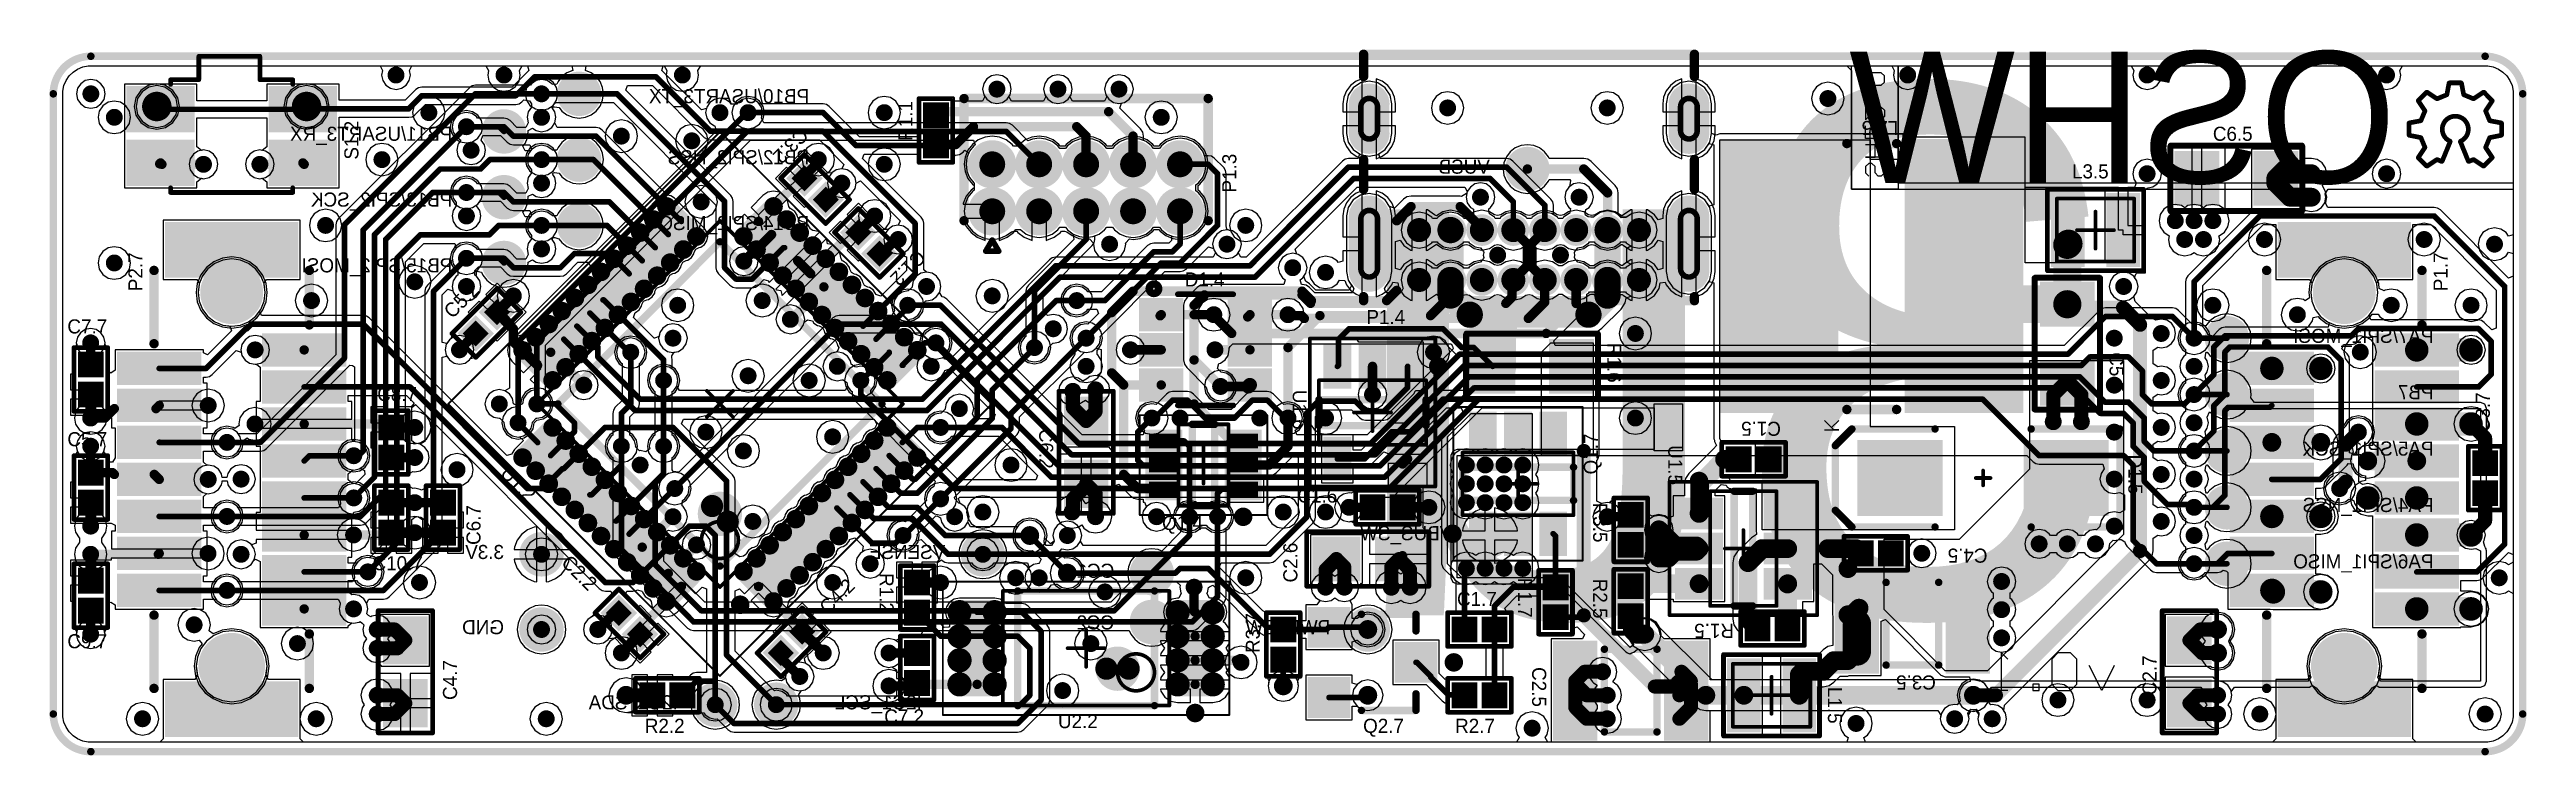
# Model space of a CAD drawing. Header units: millimetres. Extents: x 0.3 to 2.93, y 1.33 to 2.08.
import ezdxf

# ---------------------------------------------------------------- set-up
doc = ezdxf.new("R2010")
doc.units = ezdxf.units.MM
doc.header["$MEASUREMENT"] = 0
for name, color, linetype in [('BottomLayer', 5, 'Continuous'), ('BottomOverlay', 54, 'Continuous'), ('BottomPaste', 16, 'Continuous'), ('BottomSolder', 6, 'Continuous'), ('Mechanical1', 6, 'Continuous'), ('Mechanical13', 56, 'Continuous'), ('Mechanical15', 56, 'Continuous'), ('Mechanical2', 216, 'Continuous'), ('MidLayer1', 16, 'Continuous'), ('MidLayer2', 76, 'Continuous'), ('MultiLayer', 9, 'Continuous'), ('PadHoleLayer', 156, 'Continuous'), ('TopLayer', 1, 'Continuous'), ('TopOverlay', 2, 'Continuous'), ('TopPaste', 8, 'Continuous'), ('TopSolder', 216, 'Continuous'), ('ViaHoleLayer', 16, 'Continuous')]:
    doc.layers.add(name, color=color, linetype=linetype)

msp = doc.modelspace()

# ---------------------------------------------------------------- texts
at = {"layer": 'BottomOverlay', "text_generation_flag": 2}
for s, p in [('PB10/USART3_TX', (1.105, 2.02)), ('PB11/USART3_RX', (0.725, 1.98)), ('PB12/SPI2_NSS', (1.105, 1.955)), ('VUSB', (1.83, 1.945)), ('PB13/SPI2_SCK', (0.725, 1.91)), ('PB14/SPI2_MISO', (1.105, 1.885)), ('PB15/SPI2_MOSI', (0.725, 1.84)), ('PA7/SPI1_MOSI', (2.835, 1.765)), ('PB7', (2.835, 1.705)), ('PA5/SPI1_SCK', (2.835, 1.645)), ('PA4/SPI1_NSS', (2.835, 1.585)), ('VBUS_SW', (1.79, 1.555)), ('3.3V', (0.78, 1.535)), ('VSENSE', (1.25, 1.535)), ('CC1', (1.43, 1.515)), ('PA6/SPI1_MISO', (2.835, 1.525)), ('GND', (0.78, 1.455)), ('CC2', (1.43, 1.46)), ('PWR_SW', (1.66, 1.455)), ('I2C1_SDA', (0.965, 1.375)), ('I2C1_SCL', (1.225, 1.375))]:
    msp.add_text(s, height=0.015, dxfattribs=at).set_placement(p)
msp.add_text('3u', height=0.5625, rotation=360, dxfattribs=at).set_placement((2.505, 1.475))
at = {"layer": 'TopOverlay'}
for s, rotation, p in [('R1.1', 90, (1.215, 1.98)), ('S1.2', 90, (0.625, 1.96)), ('C3.2', 225, (1.095, 1.995)), ('L2.5', 180, (2.265, 2.0011)), ('P1.3', 90, (1.56, 1.925)), ('P2.7', 90, (0.395, 1.82)), ('C1.2', 225, (1.22, 1.865)), ('P1.7', 90, (2.85, 1.82)), ('C5.2', 45, (0.725, 1.79)), ('R1.6', 270, (1.955, 1.765)), ('C5.5', 270, (2.49, 1.755)), ('U1.6', 270, (1.62, 1.715)), ('C3.7', 90, (2.895, 1.67)), ('C6.2', 270, (1.35, 1.6735)), ('Q1.7', 90, (1.945, 1.625)), ('C1.5', 180, (2.14, 1.6811)), ('U1.5', 270, (2.02, 1.6561)), ('D1.5', 270, (2.51, 1.6461)), ('U1.2', 315, (0.775, 1.625)), ('C6.7', 90, (0.755, 1.55)), ('R3.5', 270, (1.94, 1.595)), ('C2.2', 315, (0.84, 1.53)), ('C2.6', 90, (1.625, 1.51)), ('C4.5', 180, (2.36, 1.5461)), ('C4.2', 45, (1.125, 1.475)), ('R1.2', 270, (1.18, 1.52)), ('R1.7', 270, (1.86, 1.515)), ('R2.5', 270, (1.94, 1.5141)), ('R3.7', 90, (1.585, 1.435)), ('R1.5', 180, (2.09, 1.4661)), ('C4.7', 90, (0.73, 1.385)), ('C2.7', 90, (2.54, 1.39)), ('C2.5', 270, (1.875, 1.42)), ('C3.5', 180, (2.305, 1.4111)), ('L1.5', 270, (2.19, 1.3989))]:
    msp.add_text(s, height=0.015, rotation=rotation, dxfattribs=at).set_placement(p)
for s, p in [('C6.5', (2.6, 1.98)), ('L3.5', (2.45, 1.94)), ('D1.4', (1.505, 1.825)), ('P1.4', (1.6985, 1.785)), ('C7.7', (0.315, 1.775)), ('C8.7', (0.645, 1.703)), ('C5.7', (0.315, 1.655)), ('C1.6', (1.625, 1.595)), ('Q1.4', (1.4809, 1.5659)), ('C10.7', (0.64, 1.523)), ('C1.7', (1.795, 1.485)), ('C9.7', (0.315, 1.44)), ('C7.2', (1.185, 1.36)), ('R2.2', (0.93, 1.35)), ('U2.2', (1.37, 1.355)), ('Q2.7', (1.695, 1.35)), ('R2.7', (1.793, 1.35))]:
    msp.add_text(s, height=0.015, dxfattribs=at).set_placement(p)

# ---------------------------------------------------------------- blocks, each defined once
blk = doc.blocks.new('OSHWA_SHL2_LOGO_B_75')
at = {"layer": 'BottomOverlay'}
for p, q in [((0.6698, -0.0109), (0.6731, -0.0075)), ((0.6698, -0.0175), (0.6698, -0.0109)), ((0.6731, -0.0208), (0.6698, -0.0175)), ((0.6731, -0.0075), (0.6765, -0.0075)), ((0.6765, -0.0075), (0.6798, -0.0109)), ((0.6798, -0.0109), (0.6798, -0.0175)), ((0.6798, -0.0175), (0.6831, -0.0208)), ((0.6831, -0.0208), (0.6865, -0.0208)), ((0.6898, -0.0109), (0.6865, -0.0075)), ((0.6865, -0.0208), (0.6898, -0.0175)), ((0.6898, -0.0175), (0.6898, -0.0109)), ((0.6698, -0.0275), (0.6898, -0.0275)), ((0.6798, -0.0408), (0.6698, -0.0408)), ((0.6698, -0.0408), (0.6898, -0.0408)), ((0.6698, -0.0475), (0.6898, -0.0475)), ((0.6898, -0.0275), (0.6798, -0.0275)), ((0.6798, -0.0275), (0.6798, -0.0408)), ((0.6898, -0.0475), (0.6898, -0.0608)), ((0.6698, -0.0708), (0.6731, -0.0675)), ((0.6698, -0.0775), (0.6698, -0.0708)), ((0.6731, -0.0808), (0.6698, -0.0775)), ((0.6898, -0.0675), (0.6765, -0.0808)), ((0.6898, -0.0808), (0.6898, -0.0675)), ((0.6731, -0.1042), (0.6698, -0.1075)), ((0.6765, -0.0808), (0.6731, -0.0808)), ((0.6865, -0.1042), (0.6731, -0.1042)), ((0.6898, -0.0875), (0.6865, -0.0875)), ((0.6865, -0.0875), (0.6865, -0.0908)), ((0.6865, -0.0908), (0.6898, -0.0908)), ((0.6898, -0.1075), (0.6865, -0.1042)), ((0.6898, -0.0908), (0.6898, -0.0875)), ((0.6698, -0.1075), (0.6698, -0.1142)), ((0.6698, -0.1142), (0.6731, -0.1175)), ((0.6731, -0.1175), (0.6865, -0.1175)), ((0.6865, -0.1175), (0.6898, -0.1142)), ((0.6898, -0.1142), (0.6898, -0.1075))]:
    blk.add_line(p, q, dxfattribs=at)
at = {"layer": 'BottomOverlay', "const_width": 0.005}
for points in [[(0.0226, -0.0276, -0.359432), (0.0227, -0.0268)], [(0.0426, -0.025, -0.252019), (0.042, -0.0249)], [(0.0471, -0.0231, -0.415695), (0.048, -0.0235)], [(0.0757, -0.0235, -0.415695), (0.0765, -0.0231)], [(0.0816, -0.0249, -0.252019), (0.081, -0.025)], [(0.101, -0.0268, -0.359432), (0.101, -0.0276)], [(0.0125, -0.0514, -0.359432), (0.013, -0.0508)], [(0.0253, -0.0481, -0.252019), (0.0248, -0.0485)], [(0.0293, -0.0376, -0.252019), (0.0294, -0.0382)], [(0.0676, -0.0447, -4.564396), (0.056, -0.0447)], [(0.0563, -0.0439, -0.401467), (0.056, -0.0447)], [(0.0676, -0.0447, -0.401467), (0.0673, -0.0439)], [(0.0942, -0.0382, -0.252019), (0.0943, -0.0376)], [(0.0988, -0.0485, -0.252019), (0.0983, -0.0481)], [(0.1106, -0.0508, -0.359432), (0.1111, -0.0514)], [(0.013, -0.0641, -0.359432), (0.0125, -0.0634)], [(0.0248, -0.0663, -0.252019), (0.0253, -0.0667)], [(0.0294, -0.0766, -0.252019), (0.0293, -0.0772)], [(0.0943, -0.0772, -0.252019), (0.0942, -0.0766)], [(0.0983, -0.0667, -0.252019), (0.0988, -0.0663)], [(0.1111, -0.0634, -0.359432), (0.1106, -0.0641)], [(0.0227, -0.088, -0.359432), (0.0226, -0.0872)], [(0.032, -0.0966, -0.359432), (0.0312, -0.0966)], [(0.042, -0.0899, -0.252019), (0.0426, -0.0898)], [(0.0525, -0.0939, -0.252019), (0.0529, -0.0944)], [(0.0558, -0.1067, -0.359432), (0.0552, -0.1062)], [(0.0685, -0.1062, -0.359432), (0.0678, -0.1067)], [(0.0707, -0.0944, -0.252019), (0.0711, -0.0939)], [(0.081, -0.0898, -0.252019), (0.0816, -0.0899)], [(0.0924, -0.0966, -0.359432), (0.0916, -0.0966)], [(0.101, -0.0872, -0.359432), (0.101, -0.088)]]:
    blk.add_lwpolyline(points, format="xyb", dxfattribs=at)
for points in [[(0.0293, -0.0376), (0.0226, -0.0276)], [(0.0312, -0.0183), (0.0227, -0.0268)], [(0.042, -0.0249), (0.032, -0.0182)], [(0.0471, -0.0231), (0.0426, -0.025)], [(0.0563, -0.0439), (0.048, -0.0235)], [(0.0757, -0.0235), (0.0673, -0.0439)], [(0.081, -0.025), (0.0765, -0.0231)], [(0.0916, -0.0182), (0.0816, -0.0249)], [(0.101, -0.0268), (0.0924, -0.0183)], [(0.101, -0.0276), (0.0943, -0.0376)], [(0.0125, -0.0514), (0.0125, -0.0634)], [(0.0248, -0.0485), (0.013, -0.0508)], [(0.0294, -0.0382), (0.0253, -0.0481)], [(0.0983, -0.0481), (0.0942, -0.0382)], [(0.1106, -0.0508), (0.0988, -0.0485)], [(0.1111, -0.0514), (0.1111, -0.0634)], [(0.0248, -0.0663), (0.013, -0.0641)], [(0.0293, -0.0772), (0.0226, -0.0872)], [(0.0294, -0.0766), (0.0253, -0.0667)], [(0.0983, -0.0667), (0.0942, -0.0766)], [(0.101, -0.0872), (0.0943, -0.0772)], [(0.1106, -0.0641), (0.0988, -0.0663)], [(0.0312, -0.0966), (0.0227, -0.088)], [(0.042, -0.0899), (0.032, -0.0966)], [(0.0525, -0.0939), (0.0426, -0.0898)], [(0.0552, -0.1062), (0.0529, -0.0944)], [(0.0678, -0.1067), (0.0558, -0.1067)], [(0.0707, -0.0944), (0.0685, -0.1062)], [(0.081, -0.0898), (0.0711, -0.0939)], [(0.0916, -0.0966), (0.0816, -0.0899)], [(0.101, -0.088), (0.0924, -0.0966)]]:
    blk.add_lwpolyline(points, dxfattribs=at)
at = {"layer": 'BottomOverlay', "const_width": 0.0025}
for points in [[(0.0213, -0.0276, 1), (0.0238, -0.0276, 1)], [(0.0213, -0.0276, 1), (0.0238, -0.0276, 1)], [(0.0214, -0.0268, 1), (0.0239, -0.0268, 1)], [(0.0214, -0.0268, 1), (0.0239, -0.0268, 1)], [(0.0299, -0.0183, 1), (0.0324, -0.0183, 1)], [(0.0307, -0.0182, 1), (0.0332, -0.0182, 1)], [(0.0407, -0.0249, 1), (0.0432, -0.0249, 1)], [(0.0407, -0.0249, 1), (0.0432, -0.0249, 1)], [(0.0413, -0.025, 1), (0.0438, -0.025, 1)], [(0.0413, -0.025, 1), (0.0438, -0.025, 1)], [(0.0459, -0.0231, 1), (0.0484, -0.0231, 1)], [(0.0459, -0.0231, 1), (0.0484, -0.0231, 1)], [(0.0467, -0.0235, 1), (0.0492, -0.0235, 1)], [(0.0467, -0.0235, 1), (0.0492, -0.0235, 1)], [(0.0744, -0.0235, 1), (0.0769, -0.0235, 1)], [(0.0744, -0.0235, 1), (0.0769, -0.0235, 1)], [(0.0753, -0.0231, 1), (0.0778, -0.0231, 1)], [(0.0753, -0.0231, 1), (0.0778, -0.0231, 1)], [(0.0798, -0.025, 1), (0.0823, -0.025, 1)], [(0.0798, -0.025, 1), (0.0823, -0.025, 1)], [(0.0804, -0.0249, 1), (0.0829, -0.0249, 1)], [(0.0804, -0.0249, 1), (0.0829, -0.0249, 1)], [(0.0904, -0.0182, 1), (0.0929, -0.0182, 1)], [(0.0912, -0.0183, 1), (0.0937, -0.0183, 1)], [(0.0997, -0.0268, 1), (0.1022, -0.0268, 1)], [(0.0997, -0.0268, 1), (0.1022, -0.0268, 1)], [(0.0998, -0.0276, 1), (0.1023, -0.0276, 1)], [(0.0998, -0.0276, 1), (0.1023, -0.0276, 1)], [(0.0112, -0.0514, 1), (0.0137, -0.0514, 1)], [(0.0112, -0.0514, 1), (0.0137, -0.0514, 1)], [(0.0117, -0.0508, 1), (0.0142, -0.0508, 1)], [(0.0117, -0.0508, 1), (0.0142, -0.0508, 1)], [(0.0236, -0.0485, 1), (0.0261, -0.0485, 1)], [(0.0236, -0.0485, 1), (0.0261, -0.0485, 1)], [(0.024, -0.0481, 1), (0.0265, -0.0481, 1)], [(0.024, -0.0481, 1), (0.0265, -0.0481, 1)], [(0.0281, -0.0376, 1), (0.0306, -0.0376, 1)], [(0.0281, -0.0376, 1), (0.0306, -0.0376, 1)], [(0.0281, -0.0382, 1), (0.0306, -0.0382, 1)], [(0.0281, -0.0382, 1), (0.0306, -0.0382, 1)], [(0.0547, -0.0447, 1), (0.0572, -0.0447, 1)], [(0.0547, -0.0447, 1), (0.0572, -0.0447, 1)], [(0.0551, -0.0439, 1), (0.0576, -0.0439, 1)], [(0.0551, -0.0439, 1), (0.0576, -0.0439, 1)], [(0.0661, -0.0439, 1), (0.0686, -0.0439, 1)], [(0.0661, -0.0439, 1), (0.0686, -0.0439, 1)], [(0.0664, -0.0447, 1), (0.0689, -0.0447, 1)], [(0.0664, -0.0447, 1), (0.0689, -0.0447, 1)], [(0.093, -0.0382, 1), (0.0955, -0.0382, 1)], [(0.093, -0.0382, 1), (0.0955, -0.0382, 1)], [(0.093, -0.0376, 1), (0.0955, -0.0376, 1)], [(0.093, -0.0376, 1), (0.0955, -0.0376, 1)], [(0.0971, -0.0481, 1), (0.0996, -0.0481, 1)], [(0.0971, -0.0481, 1), (0.0996, -0.0481, 1)], [(0.0975, -0.0485, 1), (0.1, -0.0485, 1)], [(0.0975, -0.0485, 1), (0.1, -0.0485, 1)], [(0.1094, -0.0508, 1), (0.1119, -0.0508, 1)], [(0.1094, -0.0508, 1), (0.1119, -0.0508, 1)], [(0.1099, -0.0514, 1), (0.1124, -0.0514, 1)], [(0.1099, -0.0514, 1), (0.1124, -0.0514, 1)], [(0.0112, -0.0634, 1), (0.0137, -0.0634, 1)], [(0.0112, -0.0634, 1), (0.0137, -0.0634, 1)], [(0.0117, -0.0641, 1), (0.0142, -0.0641, 1)], [(0.0117, -0.0641, 1), (0.0142, -0.0641, 1)], [(0.0236, -0.0663, 1), (0.0261, -0.0663, 1)], [(0.0236, -0.0663, 1), (0.0261, -0.0663, 1)], [(0.024, -0.0667, 1), (0.0265, -0.0667, 1)], [(0.024, -0.0667, 1), (0.0265, -0.0667, 1)], [(0.0281, -0.0772, 1), (0.0306, -0.0772, 1)], [(0.0281, -0.0772, 1), (0.0306, -0.0772, 1)], [(0.0281, -0.0766, 1), (0.0306, -0.0766, 1)], [(0.0281, -0.0766, 1), (0.0306, -0.0766, 1)], [(0.093, -0.0766, 1), (0.0955, -0.0766, 1)], [(0.093, -0.0766, 1), (0.0955, -0.0766, 1)], [(0.093, -0.0772, 1), (0.0955, -0.0772, 1)], [(0.093, -0.0772, 1), (0.0955, -0.0772, 1)], [(0.0971, -0.0667, 1), (0.0996, -0.0667, 1)], [(0.0971, -0.0667, 1), (0.0996, -0.0667, 1)], [(0.0975, -0.0663, 1), (0.1, -0.0663, 1)], [(0.0975, -0.0663, 1), (0.1, -0.0663, 1)], [(0.1094, -0.0641, 1), (0.1119, -0.0641, 1)], [(0.1094, -0.0641, 1), (0.1119, -0.0641, 1)], [(0.1099, -0.0634, 1), (0.1124, -0.0634, 1)], [(0.1099, -0.0634, 1), (0.1124, -0.0634, 1)], [(0.0213, -0.0872, 1), (0.0238, -0.0872, 1)], [(0.0213, -0.0872, 1), (0.0238, -0.0872, 1)], [(0.0214, -0.088, 1), (0.0239, -0.088, 1)], [(0.0214, -0.088, 1), (0.0239, -0.088, 1)], [(0.0299, -0.0966, 1), (0.0324, -0.0966, 1)], [(0.0299, -0.0966, 1), (0.0324, -0.0966, 1)], [(0.0307, -0.0966, 1), (0.0332, -0.0966, 1)], [(0.0307, -0.0966, 1), (0.0332, -0.0966, 1)], [(0.0407, -0.0899, 1), (0.0432, -0.0899, 1)], [(0.0407, -0.0899, 1), (0.0432, -0.0899, 1)], [(0.0413, -0.0898, 1), (0.0438, -0.0898, 1)], [(0.0413, -0.0898, 1), (0.0438, -0.0898, 1)], [(0.0512, -0.0939, 1), (0.0537, -0.0939, 1)], [(0.0512, -0.0939, 1), (0.0537, -0.0939, 1)], [(0.0516, -0.0944, 1), (0.0541, -0.0944, 1)], [(0.0516, -0.0944, 1), (0.0541, -0.0944, 1)], [(0.0539, -0.1062, 1), (0.0564, -0.1062, 1)], [(0.0539, -0.1062, 1), (0.0564, -0.1062, 1)], [(0.0545, -0.1067, 1), (0.057, -0.1067, 1)], [(0.0545, -0.1067, 1), (0.057, -0.1067, 1)], [(0.0666, -0.1067, 1), (0.0691, -0.1067, 1)], [(0.0666, -0.1067, 1), (0.0691, -0.1067, 1)], [(0.0672, -0.1062, 1), (0.0697, -0.1062, 1)], [(0.0672, -0.1062, 1), (0.0697, -0.1062, 1)], [(0.0695, -0.0944, 1), (0.072, -0.0944, 1)], [(0.0695, -0.0944, 1), (0.072, -0.0944, 1)], [(0.0699, -0.0939, 1), (0.0724, -0.0939, 1)], [(0.0699, -0.0939, 1), (0.0724, -0.0939, 1)], [(0.0798, -0.0898, 1), (0.0823, -0.0898, 1)], [(0.0798, -0.0898, 1), (0.0823, -0.0898, 1)], [(0.0804, -0.0899, 1), (0.0829, -0.0899, 1)], [(0.0804, -0.0899, 1), (0.0829, -0.0899, 1)], [(0.0904, -0.0966, 1), (0.0929, -0.0966, 1)], [(0.0904, -0.0966, 1), (0.0929, -0.0966, 1)], [(0.0912, -0.0966, 1), (0.0937, -0.0966, 1)], [(0.0912, -0.0966, 1), (0.0937, -0.0966, 1)], [(0.0998, -0.0872, 1), (0.1023, -0.0872, 1)], [(0.0998, -0.0872, 1), (0.1023, -0.0872, 1)], [(0.0997, -0.088, 1), (0.1022, -0.088, 1)], [(0.0997, -0.088, 1), (0.1022, -0.088, 1)]]:
    blk.add_lwpolyline(points, format="xyb", close=True, dxfattribs=at)
at = {"layer": 'BottomSolder'}
for p, q in [((0.0227, -0.0268), (0.0312, -0.0182)), ((0.0312, -0.0182), (0.0316, -0.018)), ((0.0316, -0.018), (0.032, -0.0182)), ((0.032, -0.0182), (0.032, -0.0182)), ((0.032, -0.0182), (0.042, -0.0249)), ((0.042, -0.0249), (0.0423, -0.0251)), ((0.0423, -0.0251), (0.0426, -0.025)), ((0.0426, -0.025), (0.0471, -0.0231)), ((0.0471, -0.0231), (0.0474, -0.023)), ((0.0474, -0.023), (0.0478, -0.0232)), ((0.0478, -0.0232), (0.048, -0.0235)), ((0.048, -0.0235), (0.048, -0.0235)), ((0.048, -0.0235), (0.0563, -0.0439)), ((0.0673, -0.0439), (0.0757, -0.0235)), ((0.0757, -0.0235), (0.0758, -0.0232)), ((0.0758, -0.0232), (0.0763, -0.023)), ((0.0763, -0.023), (0.0765, -0.0231)), ((0.0765, -0.0231), (0.081, -0.025)), ((0.081, -0.025), (0.0813, -0.0251)), ((0.0813, -0.0251), (0.0816, -0.0249)), ((0.0816, -0.0249), (0.0916, -0.0182)), ((0.0816, -0.0249), (0.0816, -0.0249)), ((0.0916, -0.0182), (0.092, -0.018)), ((0.092, -0.018), (0.0925, -0.0182)), ((0.0925, -0.0182), (0.0924, -0.0183)), ((0.0924, -0.0183), (0.101, -0.0268)), ((0.0124, -0.0514), (0.0126, -0.0509)), ((0.0125, -0.0634), (0.0124, -0.0514)), ((0.0124, -0.0514), (0.0124, -0.0514)), ((0.0126, -0.0509), (0.013, -0.0507)), ((0.013, -0.0508), (0.0248, -0.0485)), ((0.013, -0.0507), (0.013, -0.0508)), ((0.0224, -0.0272), (0.0226, -0.0268)), ((0.0226, -0.0276), (0.0224, -0.0272)), ((0.0226, -0.0268), (0.0227, -0.0268)), ((0.0293, -0.0376), (0.0226, -0.0276)), ((0.0248, -0.0485), (0.0252, -0.0483)), ((0.0252, -0.0483), (0.0253, -0.0481)), ((0.0253, -0.0481), (0.0294, -0.0382)), ((0.0295, -0.0379), (0.0293, -0.0376)), ((0.0293, -0.0376), (0.0293, -0.0376)), ((0.0294, -0.0382), (0.0295, -0.0379)), ((0.0487, -0.052), (0.0476, -0.0574)), ((0.0518, -0.0474), (0.0487, -0.052)), ((0.0559, -0.0446), (0.0518, -0.0474)), ((0.056, -0.0447), (0.0559, -0.0446)), ((0.0562, -0.0447), (0.056, -0.0447)), ((0.0564, -0.0442), (0.0562, -0.0447)), ((0.0563, -0.0439), (0.0564, -0.0442)), ((0.0672, -0.0442), (0.0673, -0.0439)), ((0.0674, -0.0447), (0.0672, -0.0442)), ((0.0673, -0.0439), (0.0673, -0.0439)), ((0.0676, -0.0447), (0.0674, -0.0447)), ((0.0677, -0.0446), (0.0676, -0.0447)), ((0.0719, -0.0474), (0.0677, -0.0446)), ((0.0749, -0.052), (0.0719, -0.0474)), ((0.076, -0.0574), (0.0749, -0.052)), ((0.0943, -0.0376), (0.0941, -0.0379)), ((0.0941, -0.0379), (0.0942, -0.0382)), ((0.0942, -0.0382), (0.0983, -0.0481)), ((0.101, -0.0276), (0.0943, -0.0376)), ((0.0983, -0.0481), (0.0984, -0.0483)), ((0.0984, -0.0483), (0.0988, -0.0485)), ((0.0988, -0.0485), (0.0988, -0.0485)), ((0.0988, -0.0485), (0.1106, -0.0507)), ((0.101, -0.0268), (0.1012, -0.0272)), ((0.1012, -0.0272), (0.101, -0.0276)), ((0.101, -0.0276), (0.101, -0.0276)), ((0.1106, -0.0507), (0.111, -0.0509)), ((0.111, -0.0509), (0.1112, -0.0514)), ((0.1112, -0.0514), (0.1111, -0.0514)), ((0.1111, -0.0514), (0.1112, -0.0634)), ((0.1112, -0.0514), (0.1112, -0.0514)), ((0.0126, -0.0639), (0.0124, -0.0634)), ((0.0124, -0.0634), (0.0125, -0.0634)), ((0.013, -0.0641), (0.0126, -0.0639)), ((0.0248, -0.0663), (0.013, -0.0641)), ((0.0226, -0.0872), (0.0293, -0.0772)), ((0.0252, -0.0665), (0.0248, -0.0663)), ((0.0248, -0.0663), (0.0248, -0.0663)), ((0.0253, -0.0667), (0.0252, -0.0665)), ((0.0294, -0.0766), (0.0253, -0.0667)), ((0.0295, -0.0769), (0.0294, -0.0766)), ((0.0293, -0.0772), (0.0295, -0.0769)), ((0.0476, -0.0574), (0.0487, -0.0628)), ((0.0487, -0.0628), (0.0518, -0.0675)), ((0.0518, -0.0675), (0.0564, -0.0705)), ((0.0564, -0.0705), (0.0618, -0.0716)), ((0.0618, -0.0716), (0.0672, -0.0705)), ((0.0672, -0.0705), (0.0719, -0.0675)), ((0.0719, -0.0675), (0.0749, -0.0628)), ((0.0749, -0.0628), (0.076, -0.0574)), ((0.0942, -0.0766), (0.0941, -0.0769)), ((0.0941, -0.0769), (0.0943, -0.0772)), ((0.0983, -0.0667), (0.0942, -0.0766)), ((0.0943, -0.0772), (0.0943, -0.0772)), ((0.0943, -0.0772), (0.101, -0.0872)), ((0.0984, -0.0665), (0.0983, -0.0667)), ((0.0988, -0.0663), (0.0984, -0.0665)), ((0.1106, -0.0641), (0.0988, -0.0663)), ((0.111, -0.0639), (0.1106, -0.0641)), ((0.1106, -0.0641), (0.1106, -0.0641)), ((0.1112, -0.0634), (0.111, -0.0639)), ((0.0224, -0.0876), (0.0226, -0.0872)), ((0.0226, -0.0881), (0.0224, -0.0876)), ((0.0226, -0.0872), (0.0226, -0.0872)), ((0.0312, -0.0966), (0.0226, -0.0881)), ((0.0316, -0.0968), (0.0312, -0.0966)), ((0.0312, -0.0966), (0.0312, -0.0966)), ((0.0312, -0.0966), (0.0312, -0.0966)), ((0.032, -0.0966), (0.0316, -0.0968)), ((0.042, -0.0899), (0.032, -0.0966)), ((0.0423, -0.0897), (0.042, -0.0899)), ((0.042, -0.0899), (0.042, -0.0899)), ((0.0426, -0.0898), (0.0423, -0.0897)), ((0.0525, -0.0939), (0.0426, -0.0898)), ((0.0527, -0.094), (0.0525, -0.0939)), ((0.0529, -0.0944), (0.0527, -0.094)), ((0.0552, -0.1062), (0.0529, -0.0944)), ((0.0707, -0.0944), (0.0685, -0.1062)), ((0.0709, -0.094), (0.0707, -0.0944)), ((0.0707, -0.0944), (0.0707, -0.0944)), ((0.0711, -0.0939), (0.0709, -0.094)), ((0.081, -0.0898), (0.0711, -0.0939)), ((0.0813, -0.0897), (0.081, -0.0898)), ((0.0816, -0.0899), (0.0813, -0.0897)), ((0.0916, -0.0966), (0.0816, -0.0899)), ((0.092, -0.0968), (0.0916, -0.0966)), ((0.0916, -0.0966), (0.0916, -0.0966)), ((0.0925, -0.0966), (0.092, -0.0968)), ((0.101, -0.088), (0.0925, -0.0966)), ((0.101, -0.0872), (0.1012, -0.0876)), ((0.1012, -0.0876), (0.101, -0.0881)), ((0.101, -0.0881), (0.101, -0.088)), ((0.0553, -0.1066), (0.0551, -0.1062)), ((0.0551, -0.1062), (0.0552, -0.1062)), ((0.0558, -0.1068), (0.0553, -0.1066)), ((0.0678, -0.1067), (0.0558, -0.1068)), ((0.0683, -0.1066), (0.0678, -0.1068)), ((0.0678, -0.1068), (0.0678, -0.1067)), ((0.0685, -0.1062), (0.0683, -0.1066))]:
    blk.add_line(p, q, dxfattribs=at)
at = {"layer": 'BottomSolder', "text_generation_flag": 2}
blk.add_text('OSHW', height=0.14, rotation=180, dxfattribs=at).set_placement((0.1248, 0))
blk = doc.blocks.new('T____P_____T______1___B_76')
at = {"layer": 'BottomLayer', "const_width": 0.0197}
blk.add_lwpolyline([(-0.0098, 0, 1), (0.0098, 0, 1)], format="xyb", close=True, dxfattribs=at)
at = {"layer": 'BottomPaste', "const_width": 0.0177}
blk.add_lwpolyline([(-0.0088, 0, 1), (0.0088, 0, 1)], format="xyb", close=True, dxfattribs=at)
at = {"layer": 'BottomSolder', "const_width": 0.0237}
blk.add_lwpolyline([(-0.0118, 0, 1), (0.0118, 0, 1)], format="xyb", close=True, dxfattribs=at)
blk = doc.blocks.new('T____P_____T______1___B_77')
at = {"layer": 'BottomLayer', "const_width": 0.0197}
blk.add_lwpolyline([(-0.0098, 0, 1), (0.0098, 0, 1)], format="xyb", close=True, dxfattribs=at)
at = {"layer": 'BottomPaste', "const_width": 0.0177}
blk.add_lwpolyline([(-0.0088, 0, 1), (0.0088, 0, 1)], format="xyb", close=True, dxfattribs=at)
at = {"layer": 'BottomSolder', "const_width": 0.0237}
blk.add_lwpolyline([(-0.0118, 0, 1), (0.0118, 0, 1)], format="xyb", close=True, dxfattribs=at)
blk = doc.blocks.new('T____P_____T______1___B_78')
at = {"layer": 'BottomLayer', "const_width": 0.0197}
blk.add_lwpolyline([(-0.0098, 0, 1), (0.0098, 0, 1)], format="xyb", close=True, dxfattribs=at)
at = {"layer": 'BottomPaste', "const_width": 0.0177}
blk.add_lwpolyline([(-0.0088, 0, 1), (0.0088, 0, 1)], format="xyb", close=True, dxfattribs=at)
at = {"layer": 'BottomSolder', "const_width": 0.0237}
blk.add_lwpolyline([(-0.0118, 0, 1), (0.0118, 0, 1)], format="xyb", close=True, dxfattribs=at)
blk = doc.blocks.new('0402_79')
at = {"layer": 'TopLayer'}
for points in [[(-0.0118, -0.0118), (0.0118, -0.0118), (-0.0118, 0.0118), (0.0118, 0.0118)], [(0.0202, -0.0118), (0.0438, -0.0118), (0.0202, 0.0118), (0.0438, 0.0118)]]:
    blk.add_solid(points, dxfattribs=at)
at = {"layer": 'TopOverlay', "const_width": 0.005}
for points in [[(-0.018, 0.018), (0.05, 0.018)], [(-0.018, 0.018), (-0.018, -0.018)], [(0.05, 0.018), (0.05, -0.018)], [(-0.018, -0.018), (0.05, -0.018)]]:
    blk.add_lwpolyline(points, dxfattribs=at)
at = {"layer": 'TopOverlay', "const_width": 0.0025}
for points in [[(-0.0192, 0.018, 1), (-0.0168, 0.018, 1)], [(-0.0192, 0.018, 1), (-0.0168, 0.018, 1)], [(0.0488, 0.018, 1), (0.0512, 0.018, 1)], [(0.0488, 0.018, 1), (0.0512, 0.018, 1)], [(-0.0192, -0.018, 1), (-0.0168, -0.018, 1)], [(-0.0192, -0.018, 1), (-0.0168, -0.018, 1)], [(0.0488, -0.018, 1), (0.0512, -0.018, 1)], [(0.0488, -0.018, 1), (0.0512, -0.018, 1)]]:
    blk.add_lwpolyline(points, format="xyb", close=True, dxfattribs=at)
at = {"layer": 'TopPaste'}
for points in [[(-0.0098, -0.0098), (0.0098, -0.0098), (-0.0098, 0.0098), (0.0098, 0.0098)], [(0.0222, -0.0098), (0.0418, -0.0098), (0.0222, 0.0098), (0.0418, 0.0098)]]:
    blk.add_solid(points, dxfattribs=at)
at = {"layer": 'TopSolder'}
for points in [[(-0.0138, -0.0138), (0.0138, -0.0138), (-0.0138, 0.0138), (0.0138, 0.0138)], [(0.0182, -0.0138), (0.0457, -0.0138), (0.0182, 0.0138), (0.0457, 0.0138)]]:
    blk.add_solid(points, dxfattribs=at)
blk = doc.blocks.new('0402_80')
at = {"layer": 'TopLayer'}
for points in [[(-0.0118, -0.0118), (0.0118, -0.0118), (-0.0118, 0.0118), (0.0118, 0.0118)], [(0.0202, -0.0118), (0.0438, -0.0118), (0.0202, 0.0118), (0.0438, 0.0118)]]:
    blk.add_solid(points, dxfattribs=at)
at = {"layer": 'TopOverlay', "const_width": 0.005}
for points in [[(-0.018, 0.018), (0.05, 0.018)], [(-0.018, -0.018), (-0.018, 0.018)], [(0.05, -0.018), (0.05, 0.018)], [(-0.018, -0.018), (0.05, -0.018)]]:
    blk.add_lwpolyline(points, dxfattribs=at)
at = {"layer": 'TopOverlay', "const_width": 0.0025}
for points in [[(-0.0192, 0.018, 1), (-0.0168, 0.018, 1)], [(-0.0192, 0.018, 1), (-0.0168, 0.018, 1)], [(0.0488, 0.018, 1), (0.0512, 0.018, 1)], [(0.0488, 0.018, 1), (0.0512, 0.018, 1)], [(-0.0192, -0.018, 1), (-0.0168, -0.018, 1)], [(-0.0192, -0.018, 1), (-0.0168, -0.018, 1)], [(0.0488, -0.018, 1), (0.0512, -0.018, 1)], [(0.0488, -0.018, 1), (0.0512, -0.018, 1)]]:
    blk.add_lwpolyline(points, format="xyb", close=True, dxfattribs=at)
at = {"layer": 'TopPaste'}
for points in [[(-0.0098, -0.0098), (0.0098, -0.0098), (-0.0098, 0.0098), (0.0098, 0.0098)], [(0.0222, -0.0098), (0.0418, -0.0098), (0.0222, 0.0098), (0.0418, 0.0098)]]:
    blk.add_solid(points, dxfattribs=at)
at = {"layer": 'TopSolder'}
for points in [[(-0.0138, -0.0138), (0.0138, -0.0138), (-0.0138, 0.0138), (0.0138, 0.0138)], [(0.0182, -0.0138), (0.0457, -0.0138), (0.0182, 0.0138), (0.0457, 0.0138)]]:
    blk.add_solid(points, dxfattribs=at)
blk = doc.blocks.new('0402_81')
at = {"layer": 'TopLayer'}
for points in [[(-0.0118, -0.0118), (0.0118, -0.0118), (-0.0118, 0.0118), (0.0118, 0.0118)], [(0.0202, -0.0118), (0.0438, -0.0118), (0.0202, 0.0118), (0.0438, 0.0118)]]:
    blk.add_solid(points, dxfattribs=at)
at = {"layer": 'TopOverlay', "const_width": 0.005}
for points in [[(0.05, 0.018), (-0.018, 0.018)], [(-0.018, -0.018), (-0.018, 0.018)], [(0.05, -0.018), (0.05, 0.018)], [(0.05, -0.018), (-0.018, -0.018)]]:
    blk.add_lwpolyline(points, dxfattribs=at)
at = {"layer": 'TopOverlay', "const_width": 0.0025}
for points in [[(-0.0192, 0.018, 1), (-0.0168, 0.018, 1)], [(-0.0192, 0.018, 1), (-0.0168, 0.018, 1)], [(0.0488, 0.018, 1), (0.0512, 0.018, 1)], [(0.0488, 0.018, 1), (0.0512, 0.018, 1)], [(-0.0192, -0.018, 1), (-0.0168, -0.018, 1)], [(-0.0192, -0.018, 1), (-0.0168, -0.018, 1)], [(0.0488, -0.018, 1), (0.0512, -0.018, 1)], [(0.0488, -0.018, 1), (0.0512, -0.018, 1)]]:
    blk.add_lwpolyline(points, format="xyb", close=True, dxfattribs=at)
at = {"layer": 'TopPaste'}
for points in [[(-0.0098, -0.0098), (0.0098, -0.0098), (-0.0098, 0.0098), (0.0098, 0.0098)], [(0.0222, -0.0098), (0.0418, -0.0098), (0.0222, 0.0098), (0.0418, 0.0098)]]:
    blk.add_solid(points, dxfattribs=at)
at = {"layer": 'TopSolder'}
for points in [[(-0.0138, -0.0138), (0.0138, -0.0138), (-0.0138, 0.0138), (0.0138, 0.0138)], [(0.0182, -0.0138), (0.0457, -0.0138), (0.0182, 0.0138), (0.0457, 0.0138)]]:
    blk.add_solid(points, dxfattribs=at)
blk = doc.blocks.new('SOT23_82')
at = {"layer": 'TopLayer'}
for points in [[(-0.0177, 0.0276), (0.0177, 0.0276), (-0.0177, 0.065), (0.0177, 0.065)], [(-0.0551, -0.065), (-0.0197, -0.065), (-0.0551, -0.0276), (-0.0197, -0.0276)], [(0.0197, -0.065), (0.0551, -0.065), (0.0197, -0.0276), (0.0551, -0.0276)]]:
    blk.add_solid(points, dxfattribs=at)
at = {"layer": 'TopOverlay'}
for points, const_width in [([(0.0049, 0.0866, 1), (-0.0049, 0.0866, 1)], 0.00984), ([(-0.0074, 0.0866, 1), (-0.0025, 0.0866, 1)], 0.00492), ([(0.0025, 0.0866, 1), (0.0074, 0.0866, 1)], 0.00492), ([(-0.0532, 0.0463, 1), (-0.0492, 0.0463, 1)], 0.00394), ([(-0.0532, 0.0463, 1), (-0.0492, 0.0463, 1)], 0.00394), ([(-0.0354, 0.0463, 1), (-0.0315, 0.0463, 1)], 0.00394), ([(0.0315, 0.0463, 1), (0.0354, 0.0463, 1)], 0.00394), ([(0.0492, 0.0463, 1), (0.0531, 0.0463, 1)], 0.00394), ([(0.0492, 0.0463, 1), (0.0531, 0.0463, 1)], 0.00394), ([(-0.0532, -0.0118, 1), (-0.0492, -0.0118, 1)], 0.00394), ([(0.0492, -0.0118, 1), (0.0531, -0.0118, 1)], 0.00394)]:
    blk.add_lwpolyline(points, format="xyb", close=True, dxfattribs=dict(at, const_width=const_width))
at = {"layer": 'TopOverlay', "const_width": 0.00787}
for points in [[(-0.0335, 0.0463), (-0.0512, 0.0463)], [(-0.0512, -0.0118), (-0.0512, 0.0463)], [(0.0512, 0.0463), (0.0335, 0.0463)], [(0.0512, -0.0118), (0.0512, 0.0463)]]:
    blk.add_lwpolyline(points, dxfattribs=at)
at = {"layer": 'TopPaste'}
for points in [[(-0.0157, 0.0296), (0.0157, 0.0296), (-0.0157, 0.063), (0.0157, 0.063)], [(-0.0531, -0.063), (-0.0217, -0.063), (-0.0531, -0.0296), (-0.0217, -0.0296)], [(0.0217, -0.063), (0.0531, -0.063), (0.0217, -0.0296), (0.0531, -0.0296)]]:
    blk.add_solid(points, dxfattribs=at)
at = {"layer": 'TopSolder'}
for points in [[(-0.0217, 0.0236), (0.0217, 0.0236), (-0.0217, 0.069), (0.0217, 0.069)], [(-0.0591, -0.069), (-0.0157, -0.069), (-0.0591, -0.0236), (-0.0157, -0.0236)], [(0.0157, -0.069), (0.0591, -0.069), (0.0157, -0.0236), (0.0591, -0.0236)]]:
    blk.add_solid(points, dxfattribs=at)
blk = doc.blocks.new('SOT95P280X100_6N_83')
at = {"layer": 'Mechanical13', "const_width": 0.00394}
for points in [[(-0.0335, 0.0591), (-0.0335, -0.0591)], [(-0.0335, 0.0591), (0.0335, 0.0591)], [(0.0335, 0.0591), (0.0335, -0.0591)], [(-0.0335, -0.0591), (0.0335, -0.0591)]]:
    blk.add_lwpolyline(points, dxfattribs=at)
at = {"layer": 'Mechanical13', "const_width": 0.00197}
for points in [[(-0.0344, 0.0591, 1), (-0.0325, 0.0591, 1)], [(-0.0344, 0.0591, 1), (-0.0325, 0.0591, 1)], [(0.0325, 0.0591, 1), (0.0344, 0.0591, 1)], [(0.0325, 0.0591, 1), (0.0344, 0.0591, 1)], [(-0.0344, -0.0591, 1), (-0.0325, -0.0591, 1)], [(-0.0344, -0.0591, 1), (-0.0325, -0.0591, 1)], [(0.0325, -0.0591, 1), (0.0344, -0.0591, 1)], [(0.0325, -0.0591, 1), (0.0344, -0.0591, 1)]]:
    blk.add_lwpolyline(points, format="xyb", close=True, dxfattribs=at)
at = {"layer": 'Mechanical15'}
for points, const_width in [([(-0.0817, 0.0689), (-0.0817, -0.0689)], 0.00197), ([(-0.0817, 0.0689), (0.0817, 0.0689)], 0.00197), ([(0.0817, 0.0689), (0.0817, -0.0689)], 0.00197), ([(-0.0197, 0), (0.0197, 0)], 0.00394), ([(0, 0.0197), (0, -0.0197)], 0.00394), ([(-0.0817, -0.0689), (0.0817, -0.0689)], 0.00197)]:
    blk.add_lwpolyline(points, dxfattribs=dict(at, const_width=const_width))
for points, const_width in [([(-0.0822, 0.0689, 1), (-0.0812, 0.0689, 1)], 0.000984), ([(-0.0822, 0.0689, 1), (-0.0812, 0.0689, 1)], 0.000984), ([(0.0812, 0.0689, 1), (0.0822, 0.0689, 1)], 0.000984), ([(0.0812, 0.0689, 1), (0.0822, 0.0689, 1)], 0.000984), ([(-0.0207, 0, 1), (-0.0187, 0, 1)], 0.00197), ([(-0.001, 0.0197, 1), (0.001, 0.0197, 1)], 0.00197), ([(0.0187, 0, 1), (0.0207, 0, 1)], 0.00197), ([(-0.001, -0.0197, 1), (0.001, -0.0197, 1)], 0.00197), ([(-0.0822, -0.0689, 1), (-0.0812, -0.0689, 1)], 0.000984), ([(-0.0822, -0.0689, 1), (-0.0812, -0.0689, 1)], 0.000984), ([(0.0812, -0.0689, 1), (0.0822, -0.0689, 1)], 0.000984), ([(0.0812, -0.0689, 1), (0.0822, -0.0689, 1)], 0.000984)]:
    blk.add_lwpolyline(points, format="xyb", close=True, dxfattribs=dict(at, const_width=const_width))
at = {"layer": 'TopLayer'}
for points in [[(-0.0335, 0.0266), (-0.0335, 0.0482), (-0.0728, 0.0266), (-0.0728, 0.0482)], [(0.0728, 0.0266), (0.0728, 0.0482), (0.0335, 0.0266), (0.0335, 0.0482)], [(-0.0335, -0.0108), (-0.0335, 0.0108), (-0.0728, -0.0108), (-0.0728, 0.0108)], [(0.0728, -0.0108), (0.0728, 0.0108), (0.0335, -0.0108), (0.0335, 0.0108)], [(-0.0335, -0.0482), (-0.0335, -0.0266), (-0.0728, -0.0482), (-0.0728, -0.0266)], [(0.0728, -0.0482), (0.0728, -0.0266), (0.0335, -0.0482), (0.0335, -0.0266)]]:
    blk.add_solid(points, dxfattribs=at)
at = {"layer": 'TopOverlay'}
for points, const_width in [([(-0.0482, 0.0699, 1), (-0.0581, 0.0699, 1)], 0.00984), ([(-0.0605, 0.0699, 1), (-0.0556, 0.0699, 1)], 0.00492), ([(-0.0507, 0.0699, 1), (-0.0458, 0.0699, 1)], 0.00492), ([(-0.0197, 0.0591, 1), (-0.0157, 0.0591, 1)], 0.00394), ([(-0.0197, 0.0591, 1), (-0.0157, 0.0591, 1)], 0.00394), ([(0.0157, 0.0591, 1), (0.0197, 0.0591, 1)], 0.00394), ([(0.0157, 0.0591, 1), (0.0197, 0.0591, 1)], 0.00394), ([(-0.0197, -0.0591, 1), (-0.0157, -0.0591, 1)], 0.00394), ([(-0.0197, -0.0591, 1), (-0.0157, -0.0591, 1)], 0.00394), ([(0.0157, -0.0591, 1), (0.0197, -0.0591, 1)], 0.00394), ([(0.0157, -0.0591, 1), (0.0197, -0.0591, 1)], 0.00394)]:
    blk.add_lwpolyline(points, format="xyb", close=True, dxfattribs=dict(at, const_width=const_width))
at = {"layer": 'TopOverlay', "const_width": 0.00787}
for points in [[(-0.0177, 0.0591), (0.0177, 0.0591)], [(-0.0177, 0.0591), (-0.0177, -0.0591)], [(0.0177, 0.0591), (0.0177, -0.0591)], [(-0.0177, -0.0591), (0.0177, -0.0591)]]:
    blk.add_lwpolyline(points, dxfattribs=at)
at = {"layer": 'TopPaste'}
for points in [[(-0.0355, 0.0286), (-0.0355, 0.0462), (-0.0708, 0.0286), (-0.0708, 0.0462)], [(0.0708, 0.0286), (0.0708, 0.0462), (0.0355, 0.0286), (0.0355, 0.0462)], [(-0.0355, -0.0088), (-0.0355, 0.0088), (-0.0708, -0.0088), (-0.0708, 0.0088)], [(0.0708, -0.0088), (0.0708, 0.0088), (0.0355, -0.0088), (0.0355, 0.0088)], [(-0.0355, -0.0462), (-0.0355, -0.0286), (-0.0708, -0.0462), (-0.0708, -0.0286)], [(0.0708, -0.0462), (0.0708, -0.0286), (0.0355, -0.0462), (0.0355, -0.0286)]]:
    blk.add_solid(points, dxfattribs=at)
at = {"layer": 'TopSolder'}
for points in [[(-0.0295, 0.0226), (-0.0295, 0.0522), (-0.0768, 0.0226), (-0.0768, 0.0522)], [(0.0768, 0.0226), (0.0768, 0.0522), (0.0295, 0.0226), (0.0295, 0.0522)], [(-0.0295, -0.0148), (-0.0295, 0.0148), (-0.0768, -0.0148), (-0.0768, 0.0148)], [(0.0768, -0.0148), (0.0768, 0.0148), (0.0295, -0.0148), (0.0295, 0.0148)], [(-0.0295, -0.0522), (-0.0295, -0.0226), (-0.0768, -0.0522), (-0.0768, -0.0226)], [(0.0768, -0.0522), (0.0768, -0.0226), (0.0295, -0.0522), (0.0295, -0.0226)]]:
    blk.add_solid(points, dxfattribs=at)
blk = doc.blocks.new('0402_84')
at = {"layer": 'TopLayer'}
for points in [[(-0.0118, -0.0118), (0.0118, -0.0118), (-0.0118, 0.0118), (0.0118, 0.0118)], [(0.0202, -0.0118), (0.0438, -0.0118), (0.0202, 0.0118), (0.0438, 0.0118)]]:
    blk.add_solid(points, dxfattribs=at)
at = {"layer": 'TopOverlay', "const_width": 0.005}
for points in [[(-0.018, 0.018), (0.05, 0.018)], [(-0.018, -0.018), (-0.018, 0.018)], [(0.05, -0.018), (0.05, 0.018)], [(-0.018, -0.018), (0.05, -0.018)]]:
    blk.add_lwpolyline(points, dxfattribs=at)
at = {"layer": 'TopOverlay', "const_width": 0.0025}
for points in [[(-0.0192, 0.018, 1), (-0.0168, 0.018, 1)], [(-0.0192, 0.018, 1), (-0.0168, 0.018, 1)], [(0.0488, 0.018, 1), (0.0512, 0.018, 1)], [(0.0488, 0.018, 1), (0.0512, 0.018, 1)], [(-0.0192, -0.018, 1), (-0.0168, -0.018, 1)], [(-0.0192, -0.018, 1), (-0.0168, -0.018, 1)], [(0.0488, -0.018, 1), (0.0512, -0.018, 1)], [(0.0488, -0.018, 1), (0.0512, -0.018, 1)]]:
    blk.add_lwpolyline(points, format="xyb", close=True, dxfattribs=at)
at = {"layer": 'TopPaste'}
for points in [[(-0.0098, -0.0098), (0.0098, -0.0098), (-0.0098, 0.0098), (0.0098, 0.0098)], [(0.0222, -0.0098), (0.0418, -0.0098), (0.0222, 0.0098), (0.0418, 0.0098)]]:
    blk.add_solid(points, dxfattribs=at)
at = {"layer": 'TopSolder'}
for points in [[(-0.0138, -0.0138), (0.0138, -0.0138), (-0.0138, 0.0138), (0.0138, 0.0138)], [(0.0182, -0.0138), (0.0457, -0.0138), (0.0182, 0.0138), (0.0457, 0.0138)]]:
    blk.add_solid(points, dxfattribs=at)
blk = doc.blocks.new('1608_0603__85')
at = {"layer": 'TopLayer'}
for points in [[(-0.0118, -0.0197), (-0.0118, 0.0197), (-0.0551, -0.0197), (-0.0551, 0.0197)], [(0.0551, -0.0197), (0.0551, 0.0197), (0.0118, -0.0197), (0.0118, 0.0197)]]:
    blk.add_solid(points, dxfattribs=at)
at = {"layer": 'TopOverlay', "const_width": 0.005}
for points in [[(-0.065, -0.029), (-0.065, 0.029)], [(-0.065, 0.029), (0.065, 0.029)], [(0.065, -0.029), (0.065, 0.029)], [(-0.065, -0.029), (0.065, -0.029)]]:
    blk.add_lwpolyline(points, dxfattribs=at)
at = {"layer": 'TopOverlay', "const_width": 0.0025}
for points in [[(-0.0663, 0.029, 1), (-0.0638, 0.029, 1)], [(-0.0663, 0.029, 1), (-0.0638, 0.029, 1)], [(0.0638, 0.029, 1), (0.0663, 0.029, 1)], [(0.0638, 0.029, 1), (0.0663, 0.029, 1)], [(-0.0663, -0.029, 1), (-0.0638, -0.029, 1)], [(-0.0663, -0.029, 1), (-0.0638, -0.029, 1)], [(0.0638, -0.029, 1), (0.0663, -0.029, 1)], [(0.0638, -0.029, 1), (0.0663, -0.029, 1)]]:
    blk.add_lwpolyline(points, format="xyb", close=True, dxfattribs=at)
at = {"layer": 'TopPaste'}
for points in [[(-0.0138, -0.0177), (-0.0138, 0.0177), (-0.0531, -0.0177), (-0.0531, 0.0177)], [(0.0531, -0.0177), (0.0531, 0.0177), (0.0138, -0.0177), (0.0138, 0.0177)]]:
    blk.add_solid(points, dxfattribs=at)
at = {"layer": 'TopSolder'}
for points in [[(-0.0078, -0.0237), (-0.0078, 0.0237), (-0.0591, -0.0237), (-0.0591, 0.0237)], [(0.0591, -0.0237), (0.0591, 0.0237), (0.0078, -0.0237), (0.0078, 0.0237)]]:
    blk.add_solid(points, dxfattribs=at)
blk = doc.blocks.new('EVQ_P6D_P_86')
at = {"layer": 'BottomLayer', "const_width": 0.0157}
for points in [[(-0.0876, 0.0315, 1), (-0.0719, 0.0315, 1)], [(0.0719, 0.0315, 1), (0.0876, 0.0315, 1)]]:
    blk.add_lwpolyline(points, format="xyb", close=True, dxfattribs=at)
at = {"layer": 'BottomSolder', "const_width": 0.0197}
for points in [[(-0.0896, 0.0315, 1), (-0.0699, 0.0315, 1)], [(0.0699, 0.0315, 1), (0.0896, 0.0315, 1)]]:
    blk.add_lwpolyline(points, format="xyb", close=True, dxfattribs=at)
at = {"layer": 'MidLayer1', "const_width": 0.0157}
for points in [[(-0.0876, 0.0315, 1), (-0.0719, 0.0315, 1)], [(0.0719, 0.0315, 1), (0.0876, 0.0315, 1)]]:
    blk.add_lwpolyline(points, format="xyb", close=True, dxfattribs=at)
at = {"layer": 'MidLayer2', "const_width": 0.0157}
for points in [[(-0.0876, 0.0315, 1), (-0.0719, 0.0315, 1)], [(0.0719, 0.0315, 1), (0.0876, 0.0315, 1)]]:
    blk.add_lwpolyline(points, format="xyb", close=True, dxfattribs=at)
at = {"layer": 'MultiLayer', "const_width": 0.0157}
for points in [[(-0.0876, 0.0315, 1), (-0.0719, 0.0315, 1)], [(0.0719, 0.0315, 1), (0.0876, 0.0315, 1)]]:
    blk.add_lwpolyline(points, format="xyb", close=True, dxfattribs=at)
at = {"layer": 'PadHoleLayer', "const_width": 0.0138}
for points in [[(-0.0866, 0.0315, 1), (-0.0728, 0.0315, 1)], [(0.0728, 0.0315, 1), (0.0866, 0.0315, 1)]]:
    blk.add_lwpolyline(points, format="xyb", close=True, dxfattribs=at)
at = {"layer": 'TopLayer', "const_width": 0.0157}
for points in [[(-0.0876, 0.0315, 1), (-0.0719, 0.0315, 1)], [(0.0719, 0.0315, 1), (0.0876, 0.0315, 1)]]:
    blk.add_lwpolyline(points, format="xyb", close=True, dxfattribs=at)
at = {"layer": 'TopLayer'}
for points in [[(-0.1083, 0.0079), (-0.0433, 0.0079), (-0.1083, 0.0492), (-0.0433, 0.0492)], [(0.0433, 0.0079), (0.1083, 0.0079), (0.0433, 0.0492), (0.1083, 0.0492)], [(-0.1083, -0.0492), (-0.0433, -0.0492), (-0.1083, -0.0079), (-0.0433, -0.0079)], [(0.0433, -0.0492), (0.1083, -0.0492), (0.0433, -0.0079), (0.1083, -0.0079)]]:
    blk.add_solid(points, dxfattribs=at)
at = {"layer": 'TopOverlay', "const_width": 0.005}
for points in [[(-0.035, 0.06), (-0.035, 0.085)], [(-0.035, 0.085), (0.03, 0.085)], [(0.03, 0.06), (0.03, 0.085)], [(-0.065, 0.055), (-0.065, 0.06)], [(-0.065, 0.06), (-0.035, 0.06)], [(0.03, 0.06), (0.065, 0.06)], [(0.065, 0.055), (0.065, 0.06)], [(-0.065, -0.06), (-0.065, -0.055)], [(0.065, -0.06), (0.065, -0.055)], [(-0.065, -0.06), (0.065, -0.06)]]:
    blk.add_lwpolyline(points, dxfattribs=at)
at = {"layer": 'TopOverlay', "const_width": 0.0025}
for points in [[(-0.0362, 0.085, 1), (-0.0338, 0.085, 1)], [(-0.0362, 0.085, 1), (-0.0338, 0.085, 1)], [(0.0288, 0.085, 1), (0.0312, 0.085, 1)], [(0.0288, 0.085, 1), (0.0312, 0.085, 1)], [(-0.0663, 0.06, 1), (-0.0638, 0.06, 1)], [(-0.0663, 0.06, 1), (-0.0638, 0.06, 1)], [(-0.0663, 0.055, 1), (-0.0638, 0.055, 1)], [(-0.0362, 0.06, 1), (-0.0338, 0.06, 1)], [(-0.0362, 0.06, 1), (-0.0338, 0.06, 1)], [(0.0288, 0.06, 1), (0.0312, 0.06, 1)], [(0.0288, 0.06, 1), (0.0312, 0.06, 1)], [(0.0638, 0.06, 1), (0.0663, 0.06, 1)], [(0.0638, 0.06, 1), (0.0663, 0.06, 1)], [(0.0638, 0.055, 1), (0.0663, 0.055, 1)], [(-0.0663, -0.055, 1), (-0.0638, -0.055, 1)], [(0.0638, -0.055, 1), (0.0663, -0.055, 1)], [(-0.0663, -0.06, 1), (-0.0638, -0.06, 1)], [(-0.0663, -0.06, 1), (-0.0638, -0.06, 1)], [(0.0638, -0.06, 1), (0.0663, -0.06, 1)], [(0.0638, -0.06, 1), (0.0663, -0.06, 1)]]:
    blk.add_lwpolyline(points, format="xyb", close=True, dxfattribs=at)
at = {"layer": 'TopPaste'}
for points in [[(-0.1063, 0.0099), (-0.0453, 0.0099), (-0.1063, 0.0472), (-0.0453, 0.0472)], [(0.0453, 0.0099), (0.1063, 0.0099), (0.0453, 0.0472), (0.1063, 0.0472)], [(-0.1063, -0.0472), (-0.0453, -0.0472), (-0.1063, -0.0099), (-0.0453, -0.0099)], [(0.0453, -0.0472), (0.1063, -0.0472), (0.0453, -0.0099), (0.1063, -0.0099)]]:
    blk.add_solid(points, dxfattribs=at)
at = {"layer": 'TopSolder', "const_width": 0.0197}
for points in [[(-0.0896, 0.0315, 1), (-0.0699, 0.0315, 1)], [(0.0699, 0.0315, 1), (0.0896, 0.0315, 1)]]:
    blk.add_lwpolyline(points, format="xyb", close=True, dxfattribs=at)
at = {"layer": 'TopSolder'}
for points in [[(-0.1123, 0.0039), (-0.0393, 0.0039), (-0.1123, 0.0532), (-0.0393, 0.0532)], [(0.0393, 0.0039), (0.1123, 0.0039), (0.0393, 0.0532), (0.1123, 0.0532)], [(-0.1123, -0.0532), (-0.0393, -0.0532), (-0.1123, -0.0039), (-0.0393, -0.0039)], [(0.0393, -0.0532), (0.1123, -0.0532), (0.0393, -0.0039), (0.1123, -0.0039)]]:
    blk.add_solid(points, dxfattribs=at)
blk = doc.blocks.new('TSOP65P640X120_8N_87')
at = {"layer": 'Mechanical13', "const_width": 0.00394}
for points in [[(0.0886, 0.061), (-0.0886, 0.061)], [(-0.0886, 0.061), (-0.0886, -0.061)], [(0.0886, 0.061), (0.0886, -0.061)], [(0.0886, -0.061), (-0.0886, -0.061)]]:
    blk.add_lwpolyline(points, dxfattribs=at)
at = {"layer": 'Mechanical13'}
for points, const_width in [([(-0.0896, 0.061, 1), (-0.0876, 0.061, 1)], 0.00197), ([(-0.0896, 0.061, 1), (-0.0876, 0.061, 1)], 0.00197), ([(0.0876, 0.061, 1), (0.0896, 0.061, 1)], 0.00197), ([(0.0876, 0.061, 1), (0.0896, 0.061, 1)], 0.00197), ([(-0.0335, 0.0256, 1), (-0.0728, 0.0256, 1)], 0.00394), ([(-0.0738, 0.0256, 1), (-0.0719, 0.0256, 1)], 0.00197), ([(-0.0344, 0.0256, 1), (-0.0325, 0.0256, 1)], 0.00197), ([(-0.0896, -0.061, 1), (-0.0876, -0.061, 1)], 0.00197), ([(-0.0896, -0.061, 1), (-0.0876, -0.061, 1)], 0.00197), ([(0.0876, -0.061, 1), (0.0896, -0.061, 1)], 0.00197), ([(0.0876, -0.061, 1), (0.0896, -0.061, 1)], 0.00197)]:
    blk.add_lwpolyline(points, format="xyb", close=True, dxfattribs=dict(at, const_width=const_width))
at = {"layer": 'Mechanical15'}
for points, const_width in [([(0.1526, 0.0709), (-0.1526, 0.0709)], 0.00197), ([(-0.1526, 0.0709), (-0.1526, -0.0709)], 0.00197), ([(0.1526, 0.0709), (0.1526, -0.0709)], 0.00197), ([(0.0197, 0), (-0.0197, 0)], 0.00394), ([(0, 0.0197), (0, -0.0197)], 0.00394), ([(0.1526, -0.0709), (-0.1526, -0.0709)], 0.00197)]:
    blk.add_lwpolyline(points, dxfattribs=dict(at, const_width=const_width))
for points, const_width in [([(-0.1531, 0.0709, 1), (-0.1521, 0.0709, 1)], 0.000984), ([(-0.1531, 0.0709, 1), (-0.1521, 0.0709, 1)], 0.000984), ([(0.1521, 0.0709, 1), (0.1531, 0.0709, 1)], 0.000984), ([(0.1521, 0.0709, 1), (0.1531, 0.0709, 1)], 0.000984), ([(-0.0207, 0, 1), (-0.0187, 0, 1)], 0.00197), ([(-0.001, 0.0197, 1), (0.001, 0.0197, 1)], 0.00197), ([(0.0187, 0, 1), (0.0207, 0, 1)], 0.00197), ([(-0.001, -0.0197, 1), (0.001, -0.0197, 1)], 0.00197), ([(-0.1531, -0.0709, 1), (-0.1521, -0.0709, 1)], 0.000984), ([(-0.1531, -0.0709, 1), (-0.1521, -0.0709, 1)], 0.000984), ([(0.1521, -0.0709, 1), (0.1531, -0.0709, 1)], 0.000984), ([(0.1521, -0.0709, 1), (0.1531, -0.0709, 1)], 0.000984)]:
    blk.add_lwpolyline(points, format="xyb", close=True, dxfattribs=dict(at, const_width=const_width))
at = {"layer": 'TopLayer', "const_width": 0.0177}
for points in [[(-0.1348, 0.0384), (-0.0974, 0.0384)], [(0.0974, 0.0384), (0.1348, 0.0384)], [(-0.1348, 0.0128), (-0.0974, 0.0128)], [(0.0974, 0.0128), (0.1348, 0.0128)], [(-0.1348, -0.0128), (-0.0974, -0.0128)], [(0.0974, -0.0128), (0.1348, -0.0128)], [(-0.1348, -0.0384), (-0.0974, -0.0384)], [(0.0974, -0.0384), (0.1348, -0.0384)]]:
    blk.add_lwpolyline(points, dxfattribs=at)
at = {"layer": 'TopLayer', "const_width": 0.00886}
for points in [[(-0.1393, 0.0384, 1), (-0.1304, 0.0384, 1)], [(-0.1019, 0.0384, 1), (-0.093, 0.0384, 1)], [(0.093, 0.0384, 1), (0.1019, 0.0384, 1)], [(0.1304, 0.0384, 1), (0.1393, 0.0384, 1)], [(-0.1393, 0.0128, 1), (-0.1304, 0.0128, 1)], [(-0.1019, 0.0128, 1), (-0.093, 0.0128, 1)], [(0.093, 0.0128, 1), (0.1019, 0.0128, 1)], [(0.1304, 0.0128, 1), (0.1393, 0.0128, 1)], [(-0.1393, -0.0128, 1), (-0.1304, -0.0128, 1)], [(-0.1019, -0.0128, 1), (-0.093, -0.0128, 1)], [(0.093, -0.0128, 1), (0.1019, -0.0128, 1)], [(0.1304, -0.0128, 1), (0.1393, -0.0128, 1)], [(-0.1393, -0.0384, 1), (-0.1304, -0.0384, 1)], [(-0.1019, -0.0384, 1), (-0.093, -0.0384, 1)], [(0.093, -0.0384, 1), (0.1019, -0.0384, 1)], [(0.1304, -0.0384, 1), (0.1393, -0.0384, 1)]]:
    blk.add_lwpolyline(points, format="xyb", close=True, dxfattribs=at)
at = {"layer": 'TopOverlay'}
for points, const_width in [([(-0.1112, 0.0689, 1), (-0.1211, 0.0689, 1)], 0.00984), ([(-0.1235, 0.0689, 1), (-0.1186, 0.0689, 1)], 0.00492), ([(-0.1137, 0.0689, 1), (-0.1088, 0.0689, 1)], 0.00492), ([(-0.0748, 0.061, 1), (-0.0709, 0.061, 1)], 0.00394), ([(-0.0748, 0.061, 1), (-0.0709, 0.061, 1)], 0.00394), ([(0.0709, 0.061, 1), (0.0748, 0.061, 1)], 0.00394), ([(0.0709, 0.061, 1), (0.0748, 0.061, 1)], 0.00394), ([(-0.0217, 0.0217, 1), (-0.0453, 0.0217, 1)], 0.0236), ([(-0.0512, 0.0217, 1), (-0.0394, 0.0217, 1)], 0.0118), ([(-0.0276, 0.0217, 1), (-0.0157, 0.0217, 1)], 0.0118), ([(-0.0748, -0.061, 1), (-0.0709, -0.061, 1)], 0.00394), ([(-0.0748, -0.061, 1), (-0.0709, -0.061, 1)], 0.00394), ([(0.0709, -0.061, 1), (0.0748, -0.061, 1)], 0.00394), ([(0.0709, -0.061, 1), (0.0748, -0.061, 1)], 0.00394)]:
    blk.add_lwpolyline(points, format="xyb", close=True, dxfattribs=dict(at, const_width=const_width))
at = {"layer": 'TopOverlay', "const_width": 0.00787}
for points in [[(0.0728, 0.061), (-0.0728, 0.061)], [(-0.0728, -0.061), (-0.0728, 0.061)], [(0.0728, -0.061), (0.0728, 0.061)], [(0.0728, -0.061), (-0.0728, -0.061)]]:
    blk.add_lwpolyline(points, dxfattribs=at)
at = {"layer": 'TopPaste', "const_width": 0.0137}
for points in [[(-0.1348, 0.0384), (-0.0974, 0.0384)], [(0.0974, 0.0384), (0.1348, 0.0384)], [(-0.1348, 0.0128), (-0.0974, 0.0128)], [(0.0974, 0.0128), (0.1348, 0.0128)], [(-0.1348, -0.0128), (-0.0974, -0.0128)], [(0.0974, -0.0128), (0.1348, -0.0128)], [(-0.1348, -0.0384), (-0.0974, -0.0384)], [(0.0974, -0.0384), (0.1348, -0.0384)]]:
    blk.add_lwpolyline(points, dxfattribs=at)
at = {"layer": 'TopPaste', "const_width": 0.00686}
for points in [[(-0.1383, 0.0384, 1), (-0.1314, 0.0384, 1)], [(-0.1009, 0.0384, 1), (-0.094, 0.0384, 1)], [(0.094, 0.0384, 1), (0.1009, 0.0384, 1)], [(0.1314, 0.0384, 1), (0.1383, 0.0384, 1)], [(-0.1383, 0.0128, 1), (-0.1314, 0.0128, 1)], [(-0.1009, 0.0128, 1), (-0.094, 0.0128, 1)], [(0.094, 0.0128, 1), (0.1009, 0.0128, 1)], [(0.1314, 0.0128, 1), (0.1383, 0.0128, 1)], [(-0.1383, -0.0128, 1), (-0.1314, -0.0128, 1)], [(-0.1009, -0.0128, 1), (-0.094, -0.0128, 1)], [(0.094, -0.0128, 1), (0.1009, -0.0128, 1)], [(0.1314, -0.0128, 1), (0.1383, -0.0128, 1)], [(-0.1383, -0.0384, 1), (-0.1314, -0.0384, 1)], [(-0.1009, -0.0384, 1), (-0.094, -0.0384, 1)], [(0.094, -0.0384, 1), (0.1009, -0.0384, 1)], [(0.1314, -0.0384, 1), (0.1383, -0.0384, 1)]]:
    blk.add_lwpolyline(points, format="xyb", close=True, dxfattribs=at)
at = {"layer": 'TopSolder', "const_width": 0.0257}
for points in [[(-0.1348, 0.0384), (-0.0974, 0.0384)], [(0.0974, 0.0384), (0.1348, 0.0384)], [(-0.1348, 0.0128), (-0.0974, 0.0128)], [(-0.1348, -0.0128), (-0.0974, -0.0128)], [(0.0974, 0.0128), (0.1348, 0.0128)], [(0.0974, -0.0128), (0.1348, -0.0128)], [(-0.1348, -0.0384), (-0.0974, -0.0384)], [(0.0974, -0.0384), (0.1348, -0.0384)]]:
    blk.add_lwpolyline(points, dxfattribs=at)
at = {"layer": 'TopSolder', "const_width": 0.0129}
for points in [[(-0.1413, 0.0384, 1), (-0.1284, 0.0384, 1)], [(-0.1039, 0.0384, 1), (-0.091, 0.0384, 1)], [(0.091, 0.0384, 1), (0.1039, 0.0384, 1)], [(0.1284, 0.0384, 1), (0.1413, 0.0384, 1)], [(-0.1413, 0.0128, 1), (-0.1284, 0.0128, 1)], [(-0.1413, -0.0128, 1), (-0.1284, -0.0128, 1)], [(-0.1039, 0.0128, 1), (-0.091, 0.0128, 1)], [(-0.1039, -0.0128, 1), (-0.091, -0.0128, 1)], [(0.091, 0.0128, 1), (0.1039, 0.0128, 1)], [(0.091, -0.0128, 1), (0.1039, -0.0128, 1)], [(0.1284, 0.0128, 1), (0.1413, 0.0128, 1)], [(0.1284, -0.0128, 1), (0.1413, -0.0128, 1)], [(-0.1413, -0.0384, 1), (-0.1284, -0.0384, 1)], [(-0.1039, -0.0384, 1), (-0.091, -0.0384, 1)], [(0.091, -0.0384, 1), (0.1039, -0.0384, 1)], [(0.1284, -0.0384, 1), (0.1413, -0.0384, 1)]]:
    blk.add_lwpolyline(points, format="xyb", close=True, dxfattribs=at)
blk = doc.blocks.new('0402_88')
at = {"layer": 'TopLayer'}
for points in [[(-0.0118, -0.0118), (0.0118, -0.0118), (-0.0118, 0.0118), (0.0118, 0.0118)], [(0.0202, -0.0118), (0.0438, -0.0118), (0.0202, 0.0118), (0.0438, 0.0118)]]:
    blk.add_solid(points, dxfattribs=at)
at = {"layer": 'TopOverlay', "const_width": 0.005}
for points in [[(-0.018, 0.018), (-0.018, -0.018)], [(0.05, 0.018), (-0.018, 0.018)], [(0.05, 0.018), (0.05, -0.018)], [(0.05, -0.018), (-0.018, -0.018)]]:
    blk.add_lwpolyline(points, dxfattribs=at)
at = {"layer": 'TopOverlay', "const_width": 0.0025}
for points in [[(-0.0192, 0.018, 1), (-0.0168, 0.018, 1)], [(-0.0192, 0.018, 1), (-0.0168, 0.018, 1)], [(0.0488, 0.018, 1), (0.0512, 0.018, 1)], [(0.0488, 0.018, 1), (0.0512, 0.018, 1)], [(-0.0192, -0.018, 1), (-0.0168, -0.018, 1)], [(-0.0192, -0.018, 1), (-0.0168, -0.018, 1)], [(0.0488, -0.018, 1), (0.0512, -0.018, 1)], [(0.0488, -0.018, 1), (0.0512, -0.018, 1)]]:
    blk.add_lwpolyline(points, format="xyb", close=True, dxfattribs=at)
at = {"layer": 'TopPaste'}
for points in [[(-0.0098, -0.0098), (0.0098, -0.0098), (-0.0098, 0.0098), (0.0098, 0.0098)], [(0.0222, -0.0098), (0.0418, -0.0098), (0.0222, 0.0098), (0.0418, 0.0098)]]:
    blk.add_solid(points, dxfattribs=at)
at = {"layer": 'TopSolder'}
for points in [[(-0.0138, -0.0138), (0.0138, -0.0138), (-0.0138, 0.0138), (0.0138, 0.0138)], [(0.0182, -0.0138), (0.0457, -0.0138), (0.0182, 0.0138), (0.0457, 0.0138)]]:
    blk.add_solid(points, dxfattribs=at)
blk = doc.blocks.new('0402_89')
at = {"layer": 'TopLayer'}
for points in [[(-0.0118, -0.0118), (0.0118, -0.0118), (-0.0118, 0.0118), (0.0118, 0.0118)], [(0.0202, -0.0118), (0.0438, -0.0118), (0.0202, 0.0118), (0.0438, 0.0118)]]:
    blk.add_solid(points, dxfattribs=at)
at = {"layer": 'TopOverlay', "const_width": 0.005}
for points in [[(-0.018, 0.018), (-0.018, -0.018)], [(-0.018, 0.018), (0.05, 0.018)], [(0.05, 0.018), (0.05, -0.018)], [(-0.018, -0.018), (0.05, -0.018)]]:
    blk.add_lwpolyline(points, dxfattribs=at)
at = {"layer": 'TopOverlay', "const_width": 0.0025}
for points in [[(-0.0192, 0.018, 1), (-0.0168, 0.018, 1)], [(-0.0192, 0.018, 1), (-0.0168, 0.018, 1)], [(0.0488, 0.018, 1), (0.0512, 0.018, 1)], [(0.0488, 0.018, 1), (0.0512, 0.018, 1)], [(-0.0192, -0.018, 1), (-0.0168, -0.018, 1)], [(-0.0192, -0.018, 1), (-0.0168, -0.018, 1)], [(0.0488, -0.018, 1), (0.0512, -0.018, 1)], [(0.0488, -0.018, 1), (0.0512, -0.018, 1)]]:
    blk.add_lwpolyline(points, format="xyb", close=True, dxfattribs=at)
at = {"layer": 'TopPaste'}
for points in [[(-0.0098, -0.0098), (0.0098, -0.0098), (-0.0098, 0.0098), (0.0098, 0.0098)], [(0.0222, -0.0098), (0.0418, -0.0098), (0.0222, 0.0098), (0.0418, 0.0098)]]:
    blk.add_solid(points, dxfattribs=at)
at = {"layer": 'TopSolder'}
for points in [[(-0.0138, -0.0138), (0.0138, -0.0138), (-0.0138, 0.0138), (0.0138, 0.0138)], [(0.0182, -0.0138), (0.0457, -0.0138), (0.0182, 0.0138), (0.0457, 0.0138)]]:
    blk.add_solid(points, dxfattribs=at)
blk = doc.blocks.new('1608_0603__90')
at = {"layer": 'TopLayer'}
for points in [[(-0.0118, -0.0197), (-0.0118, 0.0197), (-0.0551, -0.0197), (-0.0551, 0.0197)], [(0.0551, -0.0197), (0.0551, 0.0197), (0.0118, -0.0197), (0.0118, 0.0197)]]:
    blk.add_solid(points, dxfattribs=at)
at = {"layer": 'TopOverlay', "const_width": 0.005}
for points in [[(0.065, 0.029), (-0.065, 0.029)], [(-0.065, -0.029), (-0.065, 0.029)], [(0.065, -0.029), (0.065, 0.029)], [(0.065, -0.029), (-0.065, -0.029)]]:
    blk.add_lwpolyline(points, dxfattribs=at)
at = {"layer": 'TopOverlay', "const_width": 0.0025}
for points in [[(-0.0663, 0.029, 1), (-0.0638, 0.029, 1)], [(-0.0663, 0.029, 1), (-0.0638, 0.029, 1)], [(0.0638, 0.029, 1), (0.0663, 0.029, 1)], [(0.0638, 0.029, 1), (0.0663, 0.029, 1)], [(-0.0663, -0.029, 1), (-0.0638, -0.029, 1)], [(-0.0663, -0.029, 1), (-0.0638, -0.029, 1)], [(0.0638, -0.029, 1), (0.0663, -0.029, 1)], [(0.0638, -0.029, 1), (0.0663, -0.029, 1)]]:
    blk.add_lwpolyline(points, format="xyb", close=True, dxfattribs=at)
at = {"layer": 'TopPaste'}
for points in [[(-0.0138, -0.0177), (-0.0138, 0.0177), (-0.0531, -0.0177), (-0.0531, 0.0177)], [(0.0531, -0.0177), (0.0531, 0.0177), (0.0138, -0.0177), (0.0138, 0.0177)]]:
    blk.add_solid(points, dxfattribs=at)
at = {"layer": 'TopSolder'}
for points in [[(-0.0078, -0.0237), (-0.0078, 0.0237), (-0.0591, -0.0237), (-0.0591, 0.0237)], [(0.0591, -0.0237), (0.0591, 0.0237), (0.0078, -0.0237), (0.0078, 0.0237)]]:
    blk.add_solid(points, dxfattribs=at)
blk = doc.blocks.new('0402_91')
at = {"layer": 'TopLayer'}
for points in [[(-0.0118, -0.0118), (0.0118, -0.0118), (-0.0118, 0.0118), (0.0118, 0.0118)], [(0.0202, -0.0118), (0.0438, -0.0118), (0.0202, 0.0118), (0.0438, 0.0118)]]:
    blk.add_solid(points, dxfattribs=at)
at = {"layer": 'TopOverlay', "const_width": 0.005}
for points in [[(0.05, 0.018), (-0.018, 0.018)], [(-0.018, -0.018), (-0.018, 0.018)], [(0.05, -0.018), (0.05, 0.018)], [(0.05, -0.018), (-0.018, -0.018)]]:
    blk.add_lwpolyline(points, dxfattribs=at)
at = {"layer": 'TopOverlay', "const_width": 0.0025}
for points in [[(-0.0192, 0.018, 1), (-0.0168, 0.018, 1)], [(-0.0192, 0.018, 1), (-0.0168, 0.018, 1)], [(0.0488, 0.018, 1), (0.0512, 0.018, 1)], [(0.0488, 0.018, 1), (0.0512, 0.018, 1)], [(-0.0192, -0.018, 1), (-0.0168, -0.018, 1)], [(-0.0192, -0.018, 1), (-0.0168, -0.018, 1)], [(0.0488, -0.018, 1), (0.0512, -0.018, 1)], [(0.0488, -0.018, 1), (0.0512, -0.018, 1)]]:
    blk.add_lwpolyline(points, format="xyb", close=True, dxfattribs=at)
at = {"layer": 'TopPaste'}
for points in [[(-0.0098, -0.0098), (0.0098, -0.0098), (-0.0098, 0.0098), (0.0098, 0.0098)], [(0.0222, -0.0098), (0.0418, -0.0098), (0.0222, 0.0098), (0.0418, 0.0098)]]:
    blk.add_solid(points, dxfattribs=at)
at = {"layer": 'TopSolder'}
for points in [[(-0.0138, -0.0138), (0.0138, -0.0138), (-0.0138, 0.0138), (0.0138, 0.0138)], [(0.0182, -0.0138), (0.0457, -0.0138), (0.0182, 0.0138), (0.0457, 0.0138)]]:
    blk.add_solid(points, dxfattribs=at)
blk = doc.blocks.new('1608_0603__92')
at = {"layer": 'TopLayer'}
for points in [[(-0.0118, -0.0197), (-0.0118, 0.0197), (-0.0551, -0.0197), (-0.0551, 0.0197)], [(0.0551, -0.0197), (0.0551, 0.0197), (0.0118, -0.0197), (0.0118, 0.0197)]]:
    blk.add_solid(points, dxfattribs=at)
at = {"layer": 'TopOverlay', "const_width": 0.005}
for points in [[(-0.065, 0.029), (0.065, 0.029)], [(-0.065, 0.029), (-0.065, -0.029)], [(0.065, 0.029), (0.065, -0.029)], [(-0.065, -0.029), (0.065, -0.029)]]:
    blk.add_lwpolyline(points, dxfattribs=at)
at = {"layer": 'TopOverlay', "const_width": 0.0025}
for points in [[(-0.0663, 0.029, 1), (-0.0638, 0.029, 1)], [(-0.0663, 0.029, 1), (-0.0638, 0.029, 1)], [(0.0638, 0.029, 1), (0.0663, 0.029, 1)], [(0.0638, 0.029, 1), (0.0663, 0.029, 1)], [(-0.0663, -0.029, 1), (-0.0638, -0.029, 1)], [(-0.0663, -0.029, 1), (-0.0638, -0.029, 1)], [(0.0638, -0.029, 1), (0.0663, -0.029, 1)], [(0.0638, -0.029, 1), (0.0663, -0.029, 1)]]:
    blk.add_lwpolyline(points, format="xyb", close=True, dxfattribs=at)
at = {"layer": 'TopPaste'}
for points in [[(-0.0138, -0.0177), (-0.0138, 0.0177), (-0.0531, -0.0177), (-0.0531, 0.0177)], [(0.0531, -0.0177), (0.0531, 0.0177), (0.0138, -0.0177), (0.0138, 0.0177)]]:
    blk.add_solid(points, dxfattribs=at)
at = {"layer": 'TopSolder'}
for points in [[(-0.0078, -0.0237), (-0.0078, 0.0237), (-0.0591, -0.0237), (-0.0591, 0.0237)], [(0.0591, -0.0237), (0.0591, 0.0237), (0.0078, -0.0237), (0.0078, 0.0237)]]:
    blk.add_solid(points, dxfattribs=at)
blk = doc.blocks.new('0402_93')
at = {"layer": 'TopLayer'}
for points in [[(-0.0118, -0.0118), (0.0118, -0.0118), (-0.0118, 0.0118), (0.0118, 0.0118)], [(0.0202, -0.0118), (0.0438, -0.0118), (0.0202, 0.0118), (0.0438, 0.0118)]]:
    blk.add_solid(points, dxfattribs=at)
at = {"layer": 'TopOverlay', "const_width": 0.005}
for points in [[(-0.018, 0.018), (-0.018, -0.018)], [(-0.018, 0.018), (0.05, 0.018)], [(0.05, 0.018), (0.05, -0.018)], [(-0.018, -0.018), (0.05, -0.018)]]:
    blk.add_lwpolyline(points, dxfattribs=at)
at = {"layer": 'TopOverlay', "const_width": 0.0025}
for points in [[(-0.0192, 0.018, 1), (-0.0168, 0.018, 1)], [(-0.0192, 0.018, 1), (-0.0168, 0.018, 1)], [(0.0488, 0.018, 1), (0.0512, 0.018, 1)], [(0.0488, 0.018, 1), (0.0512, 0.018, 1)], [(-0.0192, -0.018, 1), (-0.0168, -0.018, 1)], [(-0.0192, -0.018, 1), (-0.0168, -0.018, 1)], [(0.0488, -0.018, 1), (0.0512, -0.018, 1)], [(0.0488, -0.018, 1), (0.0512, -0.018, 1)]]:
    blk.add_lwpolyline(points, format="xyb", close=True, dxfattribs=at)
at = {"layer": 'TopPaste'}
for points in [[(-0.0098, -0.0098), (0.0098, -0.0098), (-0.0098, 0.0098), (0.0098, 0.0098)], [(0.0222, -0.0098), (0.0418, -0.0098), (0.0222, 0.0098), (0.0418, 0.0098)]]:
    blk.add_solid(points, dxfattribs=at)
at = {"layer": 'TopSolder'}
for points in [[(-0.0138, -0.0138), (0.0138, -0.0138), (-0.0138, 0.0138), (0.0138, 0.0138)], [(0.0182, -0.0138), (0.0457, -0.0138), (0.0182, 0.0138), (0.0457, 0.0138)]]:
    blk.add_solid(points, dxfattribs=at)
blk = doc.blocks.new('0402_94')
at = {"layer": 'TopLayer'}
for points in [[(-0.0118, -0.0118), (0.0118, -0.0118), (-0.0118, 0.0118), (0.0118, 0.0118)], [(0.0202, -0.0118), (0.0438, -0.0118), (0.0202, 0.0118), (0.0438, 0.0118)]]:
    blk.add_solid(points, dxfattribs=at)
at = {"layer": 'TopOverlay', "const_width": 0.005}
for points in [[(-0.018, -0.018), (-0.018, 0.018)], [(0.05, 0.018), (-0.018, 0.018)], [(0.05, -0.018), (0.05, 0.018)], [(0.05, -0.018), (-0.018, -0.018)]]:
    blk.add_lwpolyline(points, dxfattribs=at)
at = {"layer": 'TopOverlay', "const_width": 0.0025}
for points in [[(-0.0192, 0.018, 1), (-0.0168, 0.018, 1)], [(-0.0192, 0.018, 1), (-0.0168, 0.018, 1)], [(0.0488, 0.018, 1), (0.0512, 0.018, 1)], [(0.0488, 0.018, 1), (0.0512, 0.018, 1)], [(-0.0192, -0.018, 1), (-0.0168, -0.018, 1)], [(-0.0192, -0.018, 1), (-0.0168, -0.018, 1)], [(0.0488, -0.018, 1), (0.0512, -0.018, 1)], [(0.0488, -0.018, 1), (0.0512, -0.018, 1)]]:
    blk.add_lwpolyline(points, format="xyb", close=True, dxfattribs=at)
at = {"layer": 'TopPaste'}
for points in [[(-0.0098, -0.0098), (0.0098, -0.0098), (-0.0098, 0.0098), (0.0098, 0.0098)], [(0.0222, -0.0098), (0.0418, -0.0098), (0.0222, 0.0098), (0.0418, 0.0098)]]:
    blk.add_solid(points, dxfattribs=at)
at = {"layer": 'TopSolder'}
for points in [[(-0.0138, -0.0138), (0.0138, -0.0138), (-0.0138, 0.0138), (0.0138, 0.0138)], [(0.0182, -0.0138), (0.0457, -0.0138), (0.0182, 0.0138), (0.0457, 0.0138)]]:
    blk.add_solid(points, dxfattribs=at)
blk = doc.blocks.new('0402_95')
at = {"layer": 'TopLayer'}
for points in [[(-0.0118, -0.0118), (0.0118, -0.0118), (-0.0118, 0.0118), (0.0118, 0.0118)], [(0.0202, -0.0118), (0.0438, -0.0118), (0.0202, 0.0118), (0.0438, 0.0118)]]:
    blk.add_solid(points, dxfattribs=at)
at = {"layer": 'TopOverlay', "const_width": 0.005}
for points in [[(-0.018, 0.018), (-0.018, -0.018)], [(-0.018, 0.018), (0.05, 0.018)], [(0.05, 0.018), (0.05, -0.018)], [(-0.018, -0.018), (0.05, -0.018)]]:
    blk.add_lwpolyline(points, dxfattribs=at)
at = {"layer": 'TopOverlay', "const_width": 0.0025}
for points in [[(-0.0192, 0.018, 1), (-0.0168, 0.018, 1)], [(-0.0192, 0.018, 1), (-0.0168, 0.018, 1)], [(0.0488, 0.018, 1), (0.0512, 0.018, 1)], [(0.0488, 0.018, 1), (0.0512, 0.018, 1)], [(-0.0192, -0.018, 1), (-0.0168, -0.018, 1)], [(-0.0192, -0.018, 1), (-0.0168, -0.018, 1)], [(0.0488, -0.018, 1), (0.0512, -0.018, 1)], [(0.0488, -0.018, 1), (0.0512, -0.018, 1)]]:
    blk.add_lwpolyline(points, format="xyb", close=True, dxfattribs=at)
at = {"layer": 'TopPaste'}
for points in [[(-0.0098, -0.0098), (0.0098, -0.0098), (-0.0098, 0.0098), (0.0098, 0.0098)], [(0.0222, -0.0098), (0.0418, -0.0098), (0.0222, 0.0098), (0.0418, 0.0098)]]:
    blk.add_solid(points, dxfattribs=at)
at = {"layer": 'TopSolder'}
for points in [[(-0.0138, -0.0138), (0.0138, -0.0138), (-0.0138, 0.0138), (0.0138, 0.0138)], [(0.0182, -0.0138), (0.0457, -0.0138), (0.0182, 0.0138), (0.0457, 0.0138)]]:
    blk.add_solid(points, dxfattribs=at)
blk = doc.blocks.new('0402_96')
at = {"layer": 'TopLayer'}
for points in [[(-0.0118, -0.0118), (0.0118, -0.0118), (-0.0118, 0.0118), (0.0118, 0.0118)], [(0.0202, -0.0118), (0.0438, -0.0118), (0.0202, 0.0118), (0.0438, 0.0118)]]:
    blk.add_solid(points, dxfattribs=at)
at = {"layer": 'TopOverlay', "const_width": 0.005}
for points in [[(-0.018, 0.018), (-0.018, -0.018)], [(-0.018, 0.018), (0.05, 0.018)], [(0.05, 0.018), (0.05, -0.018)], [(-0.018, -0.018), (0.05, -0.018)]]:
    blk.add_lwpolyline(points, dxfattribs=at)
at = {"layer": 'TopOverlay', "const_width": 0.0025}
for points in [[(-0.0192, 0.018, 1), (-0.0168, 0.018, 1)], [(-0.0192, 0.018, 1), (-0.0168, 0.018, 1)], [(0.0488, 0.018, 1), (0.0512, 0.018, 1)], [(0.0488, 0.018, 1), (0.0512, 0.018, 1)], [(-0.0192, -0.018, 1), (-0.0168, -0.018, 1)], [(-0.0192, -0.018, 1), (-0.0168, -0.018, 1)], [(0.0488, -0.018, 1), (0.0512, -0.018, 1)], [(0.0488, -0.018, 1), (0.0512, -0.018, 1)]]:
    blk.add_lwpolyline(points, format="xyb", close=True, dxfattribs=at)
at = {"layer": 'TopPaste'}
for points in [[(-0.0098, -0.0098), (0.0098, -0.0098), (-0.0098, 0.0098), (0.0098, 0.0098)], [(0.0222, -0.0098), (0.0418, -0.0098), (0.0222, 0.0098), (0.0418, 0.0098)]]:
    blk.add_solid(points, dxfattribs=at)
at = {"layer": 'TopSolder'}
for points in [[(-0.0138, -0.0138), (0.0138, -0.0138), (-0.0138, 0.0138), (0.0138, 0.0138)], [(0.0182, -0.0138), (0.0457, -0.0138), (0.0182, 0.0138), (0.0457, 0.0138)]]:
    blk.add_solid(points, dxfattribs=at)
blk = doc.blocks.new('0402_97')
at = {"layer": 'TopLayer'}
for points in [[(-0.0118, -0.0118), (0.0118, -0.0118), (-0.0118, 0.0118), (0.0118, 0.0118)], [(0.0202, -0.0118), (0.0438, -0.0118), (0.0202, 0.0118), (0.0438, 0.0118)]]:
    blk.add_solid(points, dxfattribs=at)
at = {"layer": 'TopOverlay', "const_width": 0.005}
for points in [[(-0.018, -0.018), (-0.018, 0.018)], [(0.05, 0.018), (-0.018, 0.018)], [(0.05, -0.018), (0.05, 0.018)], [(0.05, -0.018), (-0.018, -0.018)]]:
    blk.add_lwpolyline(points, dxfattribs=at)
at = {"layer": 'TopOverlay', "const_width": 0.0025}
for points in [[(-0.0192, 0.018, 1), (-0.0168, 0.018, 1)], [(-0.0192, 0.018, 1), (-0.0168, 0.018, 1)], [(0.0488, 0.018, 1), (0.0512, 0.018, 1)], [(0.0488, 0.018, 1), (0.0512, 0.018, 1)], [(-0.0192, -0.018, 1), (-0.0168, -0.018, 1)], [(-0.0192, -0.018, 1), (-0.0168, -0.018, 1)], [(0.0488, -0.018, 1), (0.0512, -0.018, 1)], [(0.0488, -0.018, 1), (0.0512, -0.018, 1)]]:
    blk.add_lwpolyline(points, format="xyb", close=True, dxfattribs=at)
at = {"layer": 'TopPaste'}
for points in [[(-0.0098, -0.0098), (0.0098, -0.0098), (-0.0098, 0.0098), (0.0098, 0.0098)], [(0.0222, -0.0098), (0.0418, -0.0098), (0.0222, 0.0098), (0.0418, 0.0098)]]:
    blk.add_solid(points, dxfattribs=at)
at = {"layer": 'TopSolder'}
for points in [[(-0.0138, -0.0138), (0.0138, -0.0138), (-0.0138, 0.0138), (0.0138, 0.0138)], [(0.0182, -0.0138), (0.0457, -0.0138), (0.0182, 0.0138), (0.0457, 0.0138)]]:
    blk.add_solid(points, dxfattribs=at)
blk = doc.blocks.new('0402_98')
at = {"layer": 'TopLayer'}
for points in [[(-0.0118, -0.0118), (0.0118, -0.0118), (-0.0118, 0.0118), (0.0118, 0.0118)], [(0.0202, -0.0118), (0.0438, -0.0118), (0.0202, 0.0118), (0.0438, 0.0118)]]:
    blk.add_solid(points, dxfattribs=at)
at = {"layer": 'TopOverlay', "const_width": 0.005}
for points in [[(-0.018, 0.018), (-0.018, -0.018)], [(-0.018, 0.018), (0.05, 0.018)], [(0.05, 0.018), (0.05, -0.018)], [(-0.018, -0.018), (0.05, -0.018)]]:
    blk.add_lwpolyline(points, dxfattribs=at)
at = {"layer": 'TopOverlay', "const_width": 0.0025}
for points in [[(-0.0192, 0.018, 1), (-0.0168, 0.018, 1)], [(-0.0192, 0.018, 1), (-0.0168, 0.018, 1)], [(0.0488, 0.018, 1), (0.0512, 0.018, 1)], [(0.0488, 0.018, 1), (0.0512, 0.018, 1)], [(-0.0192, -0.018, 1), (-0.0168, -0.018, 1)], [(-0.0192, -0.018, 1), (-0.0168, -0.018, 1)], [(0.0488, -0.018, 1), (0.0512, -0.018, 1)], [(0.0488, -0.018, 1), (0.0512, -0.018, 1)]]:
    blk.add_lwpolyline(points, format="xyb", close=True, dxfattribs=at)
at = {"layer": 'TopPaste'}
for points in [[(-0.0098, -0.0098), (0.0098, -0.0098), (-0.0098, 0.0098), (0.0098, 0.0098)], [(0.0222, -0.0098), (0.0418, -0.0098), (0.0222, 0.0098), (0.0418, 0.0098)]]:
    blk.add_solid(points, dxfattribs=at)
at = {"layer": 'TopSolder'}
for points in [[(-0.0138, -0.0138), (0.0138, -0.0138), (-0.0138, 0.0138), (0.0138, 0.0138)], [(0.0182, -0.0138), (0.0457, -0.0138), (0.0182, 0.0138), (0.0457, 0.0138)]]:
    blk.add_solid(points, dxfattribs=at)
blk = doc.blocks.new('0402_99')
at = {"layer": 'TopLayer'}
for points in [[(-0.0118, -0.0118), (0.0118, -0.0118), (-0.0118, 0.0118), (0.0118, 0.0118)], [(0.0202, -0.0118), (0.0438, -0.0118), (0.0202, 0.0118), (0.0438, 0.0118)]]:
    blk.add_solid(points, dxfattribs=at)
at = {"layer": 'TopOverlay', "const_width": 0.005}
for points in [[(-0.018, 0.018), (-0.018, -0.018)], [(-0.018, 0.018), (0.05, 0.018)], [(0.05, 0.018), (0.05, -0.018)], [(-0.018, -0.018), (0.05, -0.018)]]:
    blk.add_lwpolyline(points, dxfattribs=at)
at = {"layer": 'TopOverlay', "const_width": 0.0025}
for points in [[(-0.0192, 0.018, 1), (-0.0168, 0.018, 1)], [(-0.0192, 0.018, 1), (-0.0168, 0.018, 1)], [(0.0488, 0.018, 1), (0.0512, 0.018, 1)], [(0.0488, 0.018, 1), (0.0512, 0.018, 1)], [(-0.0192, -0.018, 1), (-0.0168, -0.018, 1)], [(-0.0192, -0.018, 1), (-0.0168, -0.018, 1)], [(0.0488, -0.018, 1), (0.0512, -0.018, 1)], [(0.0488, -0.018, 1), (0.0512, -0.018, 1)]]:
    blk.add_lwpolyline(points, format="xyb", close=True, dxfattribs=at)
at = {"layer": 'TopPaste'}
for points in [[(-0.0098, -0.0098), (0.0098, -0.0098), (-0.0098, 0.0098), (0.0098, 0.0098)], [(0.0222, -0.0098), (0.0418, -0.0098), (0.0222, 0.0098), (0.0418, 0.0098)]]:
    blk.add_solid(points, dxfattribs=at)
at = {"layer": 'TopSolder'}
for points in [[(-0.0138, -0.0138), (0.0138, -0.0138), (-0.0138, 0.0138), (0.0138, 0.0138)], [(0.0182, -0.0138), (0.0457, -0.0138), (0.0182, 0.0138), (0.0457, 0.0138)]]:
    blk.add_solid(points, dxfattribs=at)
blk = doc.blocks.new('DF9_15S_1V_100')
at = {"layer": 'BottomLayer'}
for points, const_width in [([(-0.2146, 0, 1), (-0.1831, 0, 1)], 0.0315), ([(0.1841, 0, 1), (0.2136, 0, 1)], 0.0295)]:
    blk.add_lwpolyline(points, format="xyb", close=True, dxfattribs=dict(at, const_width=const_width))
at = {"layer": 'BottomSolder'}
for points, const_width in [([(-0.2166, 0, 1), (-0.1811, 0, 1)], 0.0355), ([(0.1821, 0, 1), (0.2156, 0, 1)], 0.0335)]:
    blk.add_lwpolyline(points, format="xyb", close=True, dxfattribs=dict(at, const_width=const_width))
at = {"layer": 'MidLayer1'}
for points, const_width in [([(-0.2146, 0, 1), (-0.1831, 0, 1)], 0.0315), ([(0.1841, 0, 1), (0.2136, 0, 1)], 0.0295)]:
    blk.add_lwpolyline(points, format="xyb", close=True, dxfattribs=dict(at, const_width=const_width))
at = {"layer": 'MidLayer2'}
for points, const_width in [([(-0.2146, 0, 1), (-0.1831, 0, 1)], 0.0315), ([(0.1841, 0, 1), (0.2136, 0, 1)], 0.0295)]:
    blk.add_lwpolyline(points, format="xyb", close=True, dxfattribs=dict(at, const_width=const_width))
at = {"layer": 'MultiLayer'}
for points, const_width in [([(-0.2146, 0, 1), (-0.1831, 0, 1)], 0.0315), ([(0.1841, 0, 1), (0.2136, 0, 1)], 0.0295)]:
    blk.add_lwpolyline(points, format="xyb", close=True, dxfattribs=dict(at, const_width=const_width))
at = {"layer": 'PadHoleLayer'}
for points in [[(-0.1181, 0.0772), (-0.1181, 0.0772, -1), (-0.1181, 0.0772), (-0.1181, 0.0772, -1)], [(-0.0787, 0.0772), (-0.0787, 0.0772, -1), (-0.0787, 0.0772), (-0.0787, 0.0772, -1)], [(-0.0394, 0.0772), (-0.0394, 0.0772, -1), (-0.0394, 0.0772), (-0.0394, 0.0772, -1)], [(0, 0.0772), (0, 0.0772, -1), (0, 0.0772), (0, 0.0772, -1)], [(0.0394, 0.0772), (0.0394, 0.0772, -1), (0.0394, 0.0772), (0.0394, 0.0772, -1)], [(0.0787, 0.0772), (0.0787, 0.0772, -1), (0.0787, 0.0772), (0.0787, 0.0772, -1)], [(0.1181, 0.0772), (0.1181, 0.0772, -1), (0.1181, 0.0772), (0.1181, 0.0772, -1)], [(-0.1378, -0.0772), (-0.1378, -0.0772, -1), (-0.1378, -0.0772), (-0.1378, -0.0772, -1)], [(-0.0984, -0.0772), (-0.0984, -0.0772, -1), (-0.0984, -0.0772), (-0.0984, -0.0772, -1)], [(-0.0591, -0.0772), (-0.0591, -0.0772, -1), (-0.0591, -0.0772), (-0.0591, -0.0772, -1)], [(-0.0197, -0.0772), (-0.0197, -0.0772, -1), (-0.0197, -0.0772), (-0.0197, -0.0772, -1)], [(0.0197, -0.0772), (0.0197, -0.0772, -1), (0.0197, -0.0772), (0.0197, -0.0772, -1)], [(0.0591, -0.0772), (0.0591, -0.0772, -1), (0.0591, -0.0772), (0.0591, -0.0772, -1)], [(0.0984, -0.0772), (0.0984, -0.0772, -1), (0.0984, -0.0772), (0.0984, -0.0772, -1)], [(0.1378, -0.0772), (0.1378, -0.0772, -1), (0.1378, -0.0772), (0.1378, -0.0772, -1)]]:
    blk.add_lwpolyline(points, format="xyb", close=True, dxfattribs=at)
at = {"layer": 'PadHoleLayer', "const_width": 0.0256}
for points in [[(-0.2116, 0, 1), (-0.186, 0, 1)], [(0.186, 0, 1), (0.2116, 0, 1)]]:
    blk.add_lwpolyline(points, format="xyb", close=True, dxfattribs=at)
at = {"layer": 'TopLayer'}
for points, const_width in [([(-0.2146, 0, 1), (-0.1831, 0, 1)], 0.0315), ([(0.1841, 0, 1), (0.2136, 0, 1)], 0.0295)]:
    blk.add_lwpolyline(points, format="xyb", close=True, dxfattribs=dict(at, const_width=const_width))
for points in [[(-0.1319, 0.0362), (-0.1043, 0.0362), (-0.1319, 0.1181), (-0.1043, 0.1181)], [(-0.0925, 0.0362), (-0.065, 0.0362), (-0.0925, 0.1181), (-0.065, 0.1181)], [(-0.0531, 0.0362), (-0.0256, 0.0362), (-0.0531, 0.1181), (-0.0256, 0.1181)], [(-0.0138, 0.0362), (0.0138, 0.0362), (-0.0138, 0.1181), (0.0138, 0.1181)], [(0.0256, 0.0362), (0.0531, 0.0362), (0.0256, 0.1181), (0.0531, 0.1181)], [(0.065, 0.0362), (0.0925, 0.0362), (0.065, 0.1181), (0.0925, 0.1181)], [(0.1043, 0.0362), (0.1319, 0.0362), (0.1043, 0.1181), (0.1319, 0.1181)], [(-0.27, -0.0669), (-0.2188, -0.0669), (-0.27, 0.0669), (-0.2188, 0.0669)], [(0.27, 0.0669), (0.2188, 0.0669), (0.27, -0.0669), (0.2188, -0.0669)], [(-0.1516, -0.1181), (-0.124, -0.1181), (-0.1516, -0.0362), (-0.124, -0.0362)], [(-0.1122, -0.1181), (-0.0846, -0.1181), (-0.1122, -0.0362), (-0.0846, -0.0362)], [(-0.0728, -0.1181), (-0.0453, -0.1181), (-0.0728, -0.0362), (-0.0453, -0.0362)], [(-0.0335, -0.1181), (-0.0059, -0.1181), (-0.0335, -0.0362), (-0.0059, -0.0362)], [(0.0059, -0.1181), (0.0335, -0.1181), (0.0059, -0.0362), (0.0335, -0.0362)], [(0.0453, -0.1181), (0.0728, -0.1181), (0.0453, -0.0362), (0.0728, -0.0362)], [(0.0846, -0.1181), (0.1122, -0.1181), (0.0846, -0.0362), (0.1122, -0.0362)], [(0.124, -0.1181), (0.1516, -0.1181), (0.124, -0.0362), (0.1516, -0.0362)]]:
    blk.add_solid(points, dxfattribs=at)
at = {"layer": 'TopOverlay', "const_width": 0.01}
for points in [[(-0.2224, 0.0827), (-0.1444, 0.0827)], [(0.1444, 0.0827), (0.2224, 0.0827)], [(-0.2224, -0.0827), (-0.1644, -0.0827)], [(0.1644, -0.0827), (0.2224, -0.0827)]]:
    blk.add_lwpolyline(points, dxfattribs=at)
at = {"layer": 'TopOverlay', "const_width": 0.005}
for points in [[(-0.2249, 0.0827, 1), (-0.2199, 0.0827, 1)], [(-0.1469, 0.0827, 1), (-0.1419, 0.0827, 1)], [(0.1419, 0.0827, 1), (0.1469, 0.0827, 1)], [(0.2199, 0.0827, 1), (0.2249, 0.0827, 1)], [(-0.2249, -0.0827, 1), (-0.2199, -0.0827, 1)], [(-0.1669, -0.0827, 1), (-0.1619, -0.0827, 1)], [(0.1619, -0.0827, 1), (0.1669, -0.0827, 1)], [(0.2199, -0.0827, 1), (0.2249, -0.0827, 1)]]:
    blk.add_lwpolyline(points, format="xyb", close=True, dxfattribs=at)
at = {"layer": 'TopPaste'}
for points in [[(-0.1299, 0.0382), (-0.1063, 0.0382), (-0.1299, 0.1161), (-0.1063, 0.1161)], [(-0.0905, 0.0382), (-0.067, 0.0382), (-0.0905, 0.1161), (-0.067, 0.1161)], [(-0.0511, 0.0382), (-0.0276, 0.0382), (-0.0511, 0.1161), (-0.0276, 0.1161)], [(-0.0118, 0.0382), (0.0118, 0.0382), (-0.0118, 0.1161), (0.0118, 0.1161)], [(0.0276, 0.0382), (0.0511, 0.0382), (0.0276, 0.1161), (0.0511, 0.1161)], [(0.067, 0.0382), (0.0905, 0.0382), (0.067, 0.1161), (0.0905, 0.1161)], [(0.1063, 0.0382), (0.1299, 0.0382), (0.1063, 0.1161), (0.1299, 0.1161)], [(-0.268, -0.0649), (-0.2208, -0.0649), (-0.268, 0.0649), (-0.2208, 0.0649)], [(0.268, 0.0649), (0.2208, 0.0649), (0.268, -0.0649), (0.2208, -0.0649)], [(-0.1496, -0.1161), (-0.126, -0.1161), (-0.1496, -0.0382), (-0.126, -0.0382)], [(-0.1102, -0.1161), (-0.0866, -0.1161), (-0.1102, -0.0382), (-0.0866, -0.0382)], [(-0.0708, -0.1161), (-0.0473, -0.1161), (-0.0708, -0.0382), (-0.0473, -0.0382)], [(-0.0315, -0.1161), (-0.0079, -0.1161), (-0.0315, -0.0382), (-0.0079, -0.0382)], [(0.0079, -0.1161), (0.0315, -0.1161), (0.0079, -0.0382), (0.0315, -0.0382)], [(0.0473, -0.1161), (0.0708, -0.1161), (0.0473, -0.0382), (0.0708, -0.0382)], [(0.0866, -0.1161), (0.1102, -0.1161), (0.0866, -0.0382), (0.1102, -0.0382)], [(0.126, -0.1161), (0.1496, -0.1161), (0.126, -0.0382), (0.1496, -0.0382)]]:
    blk.add_solid(points, dxfattribs=at)
at = {"layer": 'TopSolder'}
for points, const_width in [([(-0.2166, 0, 1), (-0.1811, 0, 1)], 0.0355), ([(0.1821, 0, 1), (0.2156, 0, 1)], 0.0335)]:
    blk.add_lwpolyline(points, format="xyb", close=True, dxfattribs=dict(at, const_width=const_width))
for points in [[(-0.1359, 0.0322), (-0.1003, 0.0322), (-0.1359, 0.1221), (-0.1003, 0.1221)], [(-0.0965, 0.0322), (-0.061, 0.0322), (-0.0965, 0.1221), (-0.061, 0.1221)], [(-0.0571, 0.0322), (-0.0216, 0.0322), (-0.0571, 0.1221), (-0.0216, 0.1221)], [(-0.0178, 0.0322), (0.0178, 0.0322), (-0.0178, 0.1221), (0.0178, 0.1221)], [(0.0216, 0.0322), (0.0571, 0.0322), (0.0216, 0.1221), (0.0571, 0.1221)], [(0.061, 0.0322), (0.0965, 0.0322), (0.061, 0.1221), (0.0965, 0.1221)], [(0.1003, 0.0322), (0.1359, 0.0322), (0.1003, 0.1221), (0.1359, 0.1221)], [(-0.274, -0.0709), (-0.2148, -0.0709), (-0.274, 0.0709), (-0.2148, 0.0709)], [(0.274, 0.0709), (0.2148, 0.0709), (0.274, -0.0709), (0.2148, -0.0709)], [(-0.1556, -0.1221), (-0.12, -0.1221), (-0.1556, -0.0322), (-0.12, -0.0322)], [(-0.1162, -0.1221), (-0.0806, -0.1221), (-0.1162, -0.0322), (-0.0806, -0.0322)], [(-0.0768, -0.1221), (-0.0413, -0.1221), (-0.0768, -0.0322), (-0.0413, -0.0322)], [(-0.0375, -0.1221), (-0.0019, -0.1221), (-0.0375, -0.0322), (-0.0019, -0.0322)], [(0.0019, -0.1221), (0.0375, -0.1221), (0.0019, -0.0322), (0.0375, -0.0322)], [(0.0413, -0.1221), (0.0768, -0.1221), (0.0413, -0.0322), (0.0768, -0.0322)], [(0.0806, -0.1221), (0.1162, -0.1221), (0.0806, -0.0322), (0.1162, -0.0322)], [(0.12, -0.1221), (0.1556, -0.1221), (0.12, -0.0322), (0.1556, -0.0322)]]:
    blk.add_solid(points, dxfattribs=at)
blk = doc.blocks.new('DF9_15S_1V_101')
at = {"layer": 'BottomLayer'}
for points, const_width in [([(-0.2146, 0, 1), (-0.1831, 0, 1)], 0.0315), ([(0.1841, 0, 1), (0.2136, 0, 1)], 0.0295)]:
    blk.add_lwpolyline(points, format="xyb", close=True, dxfattribs=dict(at, const_width=const_width))
at = {"layer": 'BottomSolder'}
for points, const_width in [([(-0.2166, 0, 1), (-0.1811, 0, 1)], 0.0355), ([(0.1821, 0, 1), (0.2156, 0, 1)], 0.0335)]:
    blk.add_lwpolyline(points, format="xyb", close=True, dxfattribs=dict(at, const_width=const_width))
at = {"layer": 'MidLayer1'}
for points, const_width in [([(-0.2146, 0, 1), (-0.1831, 0, 1)], 0.0315), ([(0.1841, 0, 1), (0.2136, 0, 1)], 0.0295)]:
    blk.add_lwpolyline(points, format="xyb", close=True, dxfattribs=dict(at, const_width=const_width))
at = {"layer": 'MidLayer2'}
for points, const_width in [([(-0.2146, 0, 1), (-0.1831, 0, 1)], 0.0315), ([(0.1841, 0, 1), (0.2136, 0, 1)], 0.0295)]:
    blk.add_lwpolyline(points, format="xyb", close=True, dxfattribs=dict(at, const_width=const_width))
at = {"layer": 'MultiLayer'}
for points, const_width in [([(-0.2146, 0, 1), (-0.1831, 0, 1)], 0.0315), ([(0.1841, 0, 1), (0.2136, 0, 1)], 0.0295)]:
    blk.add_lwpolyline(points, format="xyb", close=True, dxfattribs=dict(at, const_width=const_width))
at = {"layer": 'PadHoleLayer'}
for points in [[(-0.1181, 0.0772), (-0.1181, 0.0772, -1), (-0.1181, 0.0772), (-0.1181, 0.0772, -1)], [(-0.0787, 0.0772), (-0.0787, 0.0772, -1), (-0.0787, 0.0772), (-0.0787, 0.0772, -1)], [(-0.0394, 0.0772), (-0.0394, 0.0772, -1), (-0.0394, 0.0772), (-0.0394, 0.0772, -1)], [(0, 0.0772), (0, 0.0772, -1), (0, 0.0772), (0, 0.0772, -1)], [(0.0394, 0.0772), (0.0394, 0.0772, -1), (0.0394, 0.0772), (0.0394, 0.0772, -1)], [(0.0787, 0.0772), (0.0787, 0.0772, -1), (0.0787, 0.0772), (0.0787, 0.0772, -1)], [(0.1181, 0.0772), (0.1181, 0.0772, -1), (0.1181, 0.0772), (0.1181, 0.0772, -1)], [(-0.1378, -0.0772), (-0.1378, -0.0772, -1), (-0.1378, -0.0772), (-0.1378, -0.0772, -1)], [(-0.0984, -0.0772), (-0.0984, -0.0772, -1), (-0.0984, -0.0772), (-0.0984, -0.0772, -1)], [(-0.0591, -0.0772), (-0.0591, -0.0772, -1), (-0.0591, -0.0772), (-0.0591, -0.0772, -1)], [(-0.0197, -0.0772), (-0.0197, -0.0772, -1), (-0.0197, -0.0772), (-0.0197, -0.0772, -1)], [(0.0197, -0.0772), (0.0197, -0.0772, -1), (0.0197, -0.0772), (0.0197, -0.0772, -1)], [(0.0591, -0.0772), (0.0591, -0.0772, -1), (0.0591, -0.0772), (0.0591, -0.0772, -1)], [(0.0984, -0.0772), (0.0984, -0.0772, -1), (0.0984, -0.0772), (0.0984, -0.0772, -1)], [(0.1378, -0.0772), (0.1378, -0.0772, -1), (0.1378, -0.0772), (0.1378, -0.0772, -1)]]:
    blk.add_lwpolyline(points, format="xyb", close=True, dxfattribs=at)
at = {"layer": 'PadHoleLayer', "const_width": 0.0256}
for points in [[(-0.2116, 0, 1), (-0.186, 0, 1)], [(0.186, 0, 1), (0.2116, 0, 1)]]:
    blk.add_lwpolyline(points, format="xyb", close=True, dxfattribs=at)
at = {"layer": 'TopLayer'}
for points, const_width in [([(-0.2146, 0, 1), (-0.1831, 0, 1)], 0.0315), ([(0.1841, 0, 1), (0.2136, 0, 1)], 0.0295)]:
    blk.add_lwpolyline(points, format="xyb", close=True, dxfattribs=dict(at, const_width=const_width))
for points in [[(-0.1319, 0.0362), (-0.1043, 0.0362), (-0.1319, 0.1181), (-0.1043, 0.1181)], [(-0.0925, 0.0362), (-0.065, 0.0362), (-0.0925, 0.1181), (-0.065, 0.1181)], [(-0.0531, 0.0362), (-0.0256, 0.0362), (-0.0531, 0.1181), (-0.0256, 0.1181)], [(-0.0138, 0.0362), (0.0138, 0.0362), (-0.0138, 0.1181), (0.0138, 0.1181)], [(0.0256, 0.0362), (0.0531, 0.0362), (0.0256, 0.1181), (0.0531, 0.1181)], [(0.065, 0.0362), (0.0925, 0.0362), (0.065, 0.1181), (0.0925, 0.1181)], [(0.1043, 0.0362), (0.1319, 0.0362), (0.1043, 0.1181), (0.1319, 0.1181)], [(-0.27, -0.0669), (-0.2188, -0.0669), (-0.27, 0.0669), (-0.2188, 0.0669)], [(0.27, 0.0669), (0.2188, 0.0669), (0.27, -0.0669), (0.2188, -0.0669)], [(-0.1516, -0.1181), (-0.124, -0.1181), (-0.1516, -0.0362), (-0.124, -0.0362)], [(-0.1122, -0.1181), (-0.0846, -0.1181), (-0.1122, -0.0362), (-0.0846, -0.0362)], [(-0.0728, -0.1181), (-0.0453, -0.1181), (-0.0728, -0.0362), (-0.0453, -0.0362)], [(-0.0335, -0.1181), (-0.0059, -0.1181), (-0.0335, -0.0362), (-0.0059, -0.0362)], [(0.0059, -0.1181), (0.0335, -0.1181), (0.0059, -0.0362), (0.0335, -0.0362)], [(0.0453, -0.1181), (0.0728, -0.1181), (0.0453, -0.0362), (0.0728, -0.0362)], [(0.0846, -0.1181), (0.1122, -0.1181), (0.0846, -0.0362), (0.1122, -0.0362)], [(0.124, -0.1181), (0.1516, -0.1181), (0.124, -0.0362), (0.1516, -0.0362)]]:
    blk.add_solid(points, dxfattribs=at)
at = {"layer": 'TopOverlay', "const_width": 0.01}
for points in [[(-0.2224, 0.0827), (-0.1444, 0.0827)], [(0.1444, 0.0827), (0.2224, 0.0827)], [(-0.2224, -0.0827), (-0.1644, -0.0827)], [(0.1644, -0.0827), (0.2224, -0.0827)]]:
    blk.add_lwpolyline(points, dxfattribs=at)
at = {"layer": 'TopOverlay', "const_width": 0.005}
for points in [[(-0.2249, 0.0827, 1), (-0.2199, 0.0827, 1)], [(-0.1469, 0.0827, 1), (-0.1419, 0.0827, 1)], [(0.1419, 0.0827, 1), (0.1469, 0.0827, 1)], [(0.2199, 0.0827, 1), (0.2249, 0.0827, 1)], [(-0.2249, -0.0827, 1), (-0.2199, -0.0827, 1)], [(-0.1669, -0.0827, 1), (-0.1619, -0.0827, 1)], [(0.1619, -0.0827, 1), (0.1669, -0.0827, 1)], [(0.2199, -0.0827, 1), (0.2249, -0.0827, 1)]]:
    blk.add_lwpolyline(points, format="xyb", close=True, dxfattribs=at)
at = {"layer": 'TopPaste'}
for points in [[(-0.1299, 0.0382), (-0.1063, 0.0382), (-0.1299, 0.1161), (-0.1063, 0.1161)], [(-0.0905, 0.0382), (-0.067, 0.0382), (-0.0905, 0.1161), (-0.067, 0.1161)], [(-0.0511, 0.0382), (-0.0276, 0.0382), (-0.0511, 0.1161), (-0.0276, 0.1161)], [(-0.0118, 0.0382), (0.0118, 0.0382), (-0.0118, 0.1161), (0.0118, 0.1161)], [(0.0276, 0.0382), (0.0511, 0.0382), (0.0276, 0.1161), (0.0511, 0.1161)], [(0.067, 0.0382), (0.0905, 0.0382), (0.067, 0.1161), (0.0905, 0.1161)], [(0.1063, 0.0382), (0.1299, 0.0382), (0.1063, 0.1161), (0.1299, 0.1161)], [(-0.268, -0.0649), (-0.2208, -0.0649), (-0.268, 0.0649), (-0.2208, 0.0649)], [(0.268, 0.0649), (0.2208, 0.0649), (0.268, -0.0649), (0.2208, -0.0649)], [(-0.1496, -0.1161), (-0.126, -0.1161), (-0.1496, -0.0382), (-0.126, -0.0382)], [(-0.1102, -0.1161), (-0.0866, -0.1161), (-0.1102, -0.0382), (-0.0866, -0.0382)], [(-0.0708, -0.1161), (-0.0473, -0.1161), (-0.0708, -0.0382), (-0.0473, -0.0382)], [(-0.0315, -0.1161), (-0.0079, -0.1161), (-0.0315, -0.0382), (-0.0079, -0.0382)], [(0.0079, -0.1161), (0.0315, -0.1161), (0.0079, -0.0382), (0.0315, -0.0382)], [(0.0473, -0.1161), (0.0708, -0.1161), (0.0473, -0.0382), (0.0708, -0.0382)], [(0.0866, -0.1161), (0.1102, -0.1161), (0.0866, -0.0382), (0.1102, -0.0382)], [(0.126, -0.1161), (0.1496, -0.1161), (0.126, -0.0382), (0.1496, -0.0382)]]:
    blk.add_solid(points, dxfattribs=at)
at = {"layer": 'TopSolder'}
for points, const_width in [([(-0.2166, 0, 1), (-0.1811, 0, 1)], 0.0355), ([(0.1821, 0, 1), (0.2156, 0, 1)], 0.0335)]:
    blk.add_lwpolyline(points, format="xyb", close=True, dxfattribs=dict(at, const_width=const_width))
for points in [[(-0.1359, 0.0322), (-0.1003, 0.0322), (-0.1359, 0.1221), (-0.1003, 0.1221)], [(-0.0965, 0.0322), (-0.061, 0.0322), (-0.0965, 0.1221), (-0.061, 0.1221)], [(-0.0571, 0.0322), (-0.0216, 0.0322), (-0.0571, 0.1221), (-0.0216, 0.1221)], [(-0.0178, 0.0322), (0.0178, 0.0322), (-0.0178, 0.1221), (0.0178, 0.1221)], [(0.0216, 0.0322), (0.0571, 0.0322), (0.0216, 0.1221), (0.0571, 0.1221)], [(0.061, 0.0322), (0.0965, 0.0322), (0.061, 0.1221), (0.0965, 0.1221)], [(0.1003, 0.0322), (0.1359, 0.0322), (0.1003, 0.1221), (0.1359, 0.1221)], [(-0.274, -0.0709), (-0.2148, -0.0709), (-0.274, 0.0709), (-0.2148, 0.0709)], [(0.274, 0.0709), (0.2148, 0.0709), (0.274, -0.0709), (0.2148, -0.0709)], [(-0.1556, -0.1221), (-0.12, -0.1221), (-0.1556, -0.0322), (-0.12, -0.0322)], [(-0.1162, -0.1221), (-0.0806, -0.1221), (-0.1162, -0.0322), (-0.0806, -0.0322)], [(-0.0768, -0.1221), (-0.0413, -0.1221), (-0.0768, -0.0322), (-0.0413, -0.0322)], [(-0.0375, -0.1221), (-0.0019, -0.1221), (-0.0375, -0.0322), (-0.0019, -0.0322)], [(0.0019, -0.1221), (0.0375, -0.1221), (0.0019, -0.0322), (0.0375, -0.0322)], [(0.0413, -0.1221), (0.0768, -0.1221), (0.0413, -0.0322), (0.0768, -0.0322)], [(0.0806, -0.1221), (0.1162, -0.1221), (0.0806, -0.0322), (0.1162, -0.0322)], [(0.12, -0.1221), (0.1556, -0.1221), (0.12, -0.0322), (0.1556, -0.0322)]]:
    blk.add_solid(points, dxfattribs=at)
blk = doc.blocks.new('0402_102')
at = {"layer": 'TopLayer'}
for points in [[(-0.0118, -0.0118), (0.0118, -0.0118), (-0.0118, 0.0118), (0.0118, 0.0118)], [(0.0202, -0.0118), (0.0438, -0.0118), (0.0202, 0.0118), (0.0438, 0.0118)]]:
    blk.add_solid(points, dxfattribs=at)
at = {"layer": 'TopOverlay', "const_width": 0.005}
for points in [[(0.05, 0.018), (-0.018, 0.018)], [(-0.018, -0.018), (-0.018, 0.018)], [(0.05, -0.018), (0.05, 0.018)], [(0.05, -0.018), (-0.018, -0.018)]]:
    blk.add_lwpolyline(points, dxfattribs=at)
at = {"layer": 'TopOverlay', "const_width": 0.0025}
for points in [[(-0.0192, 0.018, 1), (-0.0168, 0.018, 1)], [(-0.0192, 0.018, 1), (-0.0168, 0.018, 1)], [(0.0488, 0.018, 1), (0.0512, 0.018, 1)], [(0.0488, 0.018, 1), (0.0512, 0.018, 1)], [(-0.0192, -0.018, 1), (-0.0168, -0.018, 1)], [(-0.0192, -0.018, 1), (-0.0168, -0.018, 1)], [(0.0488, -0.018, 1), (0.0512, -0.018, 1)], [(0.0488, -0.018, 1), (0.0512, -0.018, 1)]]:
    blk.add_lwpolyline(points, format="xyb", close=True, dxfattribs=at)
at = {"layer": 'TopPaste'}
for points in [[(-0.0098, -0.0098), (0.0098, -0.0098), (-0.0098, 0.0098), (0.0098, 0.0098)], [(0.0222, -0.0098), (0.0418, -0.0098), (0.0222, 0.0098), (0.0418, 0.0098)]]:
    blk.add_solid(points, dxfattribs=at)
at = {"layer": 'TopSolder'}
for points in [[(-0.0138, -0.0138), (0.0138, -0.0138), (-0.0138, 0.0138), (0.0138, 0.0138)], [(0.0182, -0.0138), (0.0457, -0.0138), (0.0182, 0.0138), (0.0457, 0.0138)]]:
    blk.add_solid(points, dxfattribs=at)
blk = doc.blocks.new('TSQFP50P900X900X160_48N_103')
at = {"layer": 'Mechanical13', "const_width": 0.00394}
for points in [[(0.1378, 0.1378), (-0.1378, 0.1378)], [(-0.1378, 0.1378), (-0.1378, -0.1378)], [(0.1378, 0.1378), (0.1378, -0.1378)], [(0.1378, -0.1378), (-0.1378, -0.1378)]]:
    blk.add_lwpolyline(points, dxfattribs=at)
at = {"layer": 'Mechanical13'}
for points, const_width in [([(-0.1388, 0.1378, 1), (-0.1368, 0.1378, 1)], 0.00197), ([(-0.1388, 0.1378, 1), (-0.1368, 0.1378, 1)], 0.00197), ([(0.1368, 0.1378, 1), (0.1388, 0.1378, 1)], 0.00197), ([(0.1368, 0.1378, 1), (0.1388, 0.1378, 1)], 0.00197), ([(-0.0827, 0.1024, 1), (-0.122, 0.1024, 1)], 0.00394), ([(-0.123, 0.1024, 1), (-0.1211, 0.1024, 1)], 0.00197), ([(-0.0837, 0.1024, 1), (-0.0817, 0.1024, 1)], 0.00197), ([(-0.1388, -0.1378, 1), (-0.1368, -0.1378, 1)], 0.00197), ([(-0.1388, -0.1378, 1), (-0.1368, -0.1378, 1)], 0.00197), ([(0.1368, -0.1378, 1), (0.1388, -0.1378, 1)], 0.00197), ([(0.1368, -0.1378, 1), (0.1388, -0.1378, 1)], 0.00197)]:
    blk.add_lwpolyline(points, format="xyb", close=True, dxfattribs=dict(at, const_width=const_width))
at = {"layer": 'Mechanical15'}
for points, const_width in [([(0.2047, 0.2047), (-0.2047, 0.2047)], 0.00197), ([(-0.2047, 0.2047), (-0.2047, -0.2047)], 0.00197), ([(0.2047, 0.2047), (0.2047, -0.2047)], 0.00197), ([(0.0197, 0), (-0.0197, 0)], 0.00394), ([(0, 0.0197), (0, -0.0197)], 0.00394), ([(0.2047, -0.2047), (-0.2047, -0.2047)], 0.00197)]:
    blk.add_lwpolyline(points, dxfattribs=dict(at, const_width=const_width))
for points, const_width in [([(-0.2052, 0.2047, 1), (-0.2042, 0.2047, 1)], 0.000984), ([(-0.2052, 0.2047, 1), (-0.2042, 0.2047, 1)], 0.000984), ([(0.2042, 0.2047, 1), (0.2052, 0.2047, 1)], 0.000984), ([(0.2042, 0.2047, 1), (0.2052, 0.2047, 1)], 0.000984), ([(-0.0207, 0, 1), (-0.0187, 0, 1)], 0.00197), ([(-0.001, 0.0197, 1), (0.001, 0.0197, 1)], 0.00197), ([(0.0187, 0, 1), (0.0207, 0, 1)], 0.00197), ([(-0.001, -0.0197, 1), (0.001, -0.0197, 1)], 0.00197), ([(-0.2052, -0.2047, 1), (-0.2042, -0.2047, 1)], 0.000984), ([(-0.2052, -0.2047, 1), (-0.2042, -0.2047, 1)], 0.000984), ([(0.2042, -0.2047, 1), (0.2052, -0.2047, 1)], 0.000984), ([(0.2042, -0.2047, 1), (0.2052, -0.2047, 1)], 0.000984)]:
    blk.add_lwpolyline(points, format="xyb", close=True, dxfattribs=dict(at, const_width=const_width))
at = {"layer": 'TopLayer', "const_width": 0.0118}
for points in [[(-0.1083, 0.189), (-0.1083, 0.1437)], [(-0.0886, 0.189), (-0.0886, 0.1437)], [(-0.0689, 0.189), (-0.0689, 0.1437)], [(-0.0492, 0.189), (-0.0492, 0.1437)], [(-0.0295, 0.189), (-0.0295, 0.1437)], [(-0.0098, 0.189), (-0.0098, 0.1437)], [(0.0098, 0.189), (0.0098, 0.1437)], [(0.0295, 0.189), (0.0295, 0.1437)], [(0.0492, 0.189), (0.0492, 0.1437)], [(0.0689, 0.189), (0.0689, 0.1437)], [(0.0886, 0.189), (0.0886, 0.1437)], [(0.1083, 0.189), (0.1083, 0.1437)], [(-0.189, 0.1083), (-0.1437, 0.1083)], [(0.1437, 0.1083), (0.189, 0.1083)], [(-0.189, 0.0886), (-0.1437, 0.0886)], [(0.1437, 0.0886), (0.189, 0.0886)], [(-0.189, 0.0689), (-0.1437, 0.0689)], [(-0.189, 0.0492), (-0.1437, 0.0492)], [(0.1437, 0.0689), (0.189, 0.0689)], [(0.1437, 0.0492), (0.189, 0.0492)], [(-0.189, 0.0295), (-0.1437, 0.0295)], [(0.1437, 0.0295), (0.189, 0.0295)], [(-0.189, 0.0098), (-0.1437, 0.0098)], [(0.1437, 0.0098), (0.189, 0.0098)], [(-0.189, -0.0098), (-0.1437, -0.0098)], [(-0.189, -0.0295), (-0.1437, -0.0295)], [(0.1437, -0.0098), (0.189, -0.0098)], [(0.1437, -0.0295), (0.189, -0.0295)], [(-0.189, -0.0492), (-0.1437, -0.0492)], [(0.1437, -0.0492), (0.189, -0.0492)], [(-0.189, -0.0689), (-0.1437, -0.0689)], [(0.1437, -0.0689), (0.189, -0.0689)], [(-0.189, -0.0886), (-0.1437, -0.0886)], [(-0.189, -0.1083), (-0.1437, -0.1083)], [(0.1437, -0.0886), (0.189, -0.0886)], [(0.1437, -0.1083), (0.189, -0.1083)], [(-0.1083, -0.1437), (-0.1083, -0.189)], [(-0.0886, -0.1437), (-0.0886, -0.189)], [(-0.0689, -0.1437), (-0.0689, -0.189)], [(-0.0492, -0.1437), (-0.0492, -0.189)], [(-0.0295, -0.1437), (-0.0295, -0.189)], [(-0.0098, -0.1437), (-0.0098, -0.189)], [(0.0098, -0.1437), (0.0098, -0.189)], [(0.0295, -0.1437), (0.0295, -0.189)], [(0.0492, -0.1437), (0.0492, -0.189)], [(0.0689, -0.1437), (0.0689, -0.189)], [(0.0886, -0.1437), (0.0886, -0.189)], [(0.1083, -0.1437), (0.1083, -0.189)]]:
    blk.add_lwpolyline(points, dxfattribs=at)
at = {"layer": 'TopLayer', "const_width": 0.00591}
for points in [[(-0.1112, 0.189, 1), (-0.1053, 0.189, 1)], [(-0.0915, 0.189, 1), (-0.0856, 0.189, 1)], [(-0.0719, 0.189, 1), (-0.0659, 0.189, 1)], [(-0.0522, 0.189, 1), (-0.0463, 0.189, 1)], [(-0.0325, 0.189, 1), (-0.0266, 0.189, 1)], [(-0.0128, 0.189, 1), (-0.0069, 0.189, 1)], [(0.0069, 0.189, 1), (0.0128, 0.189, 1)], [(0.0266, 0.189, 1), (0.0325, 0.189, 1)], [(0.0463, 0.189, 1), (0.0522, 0.189, 1)], [(0.0659, 0.189, 1), (0.0719, 0.189, 1)], [(0.0856, 0.189, 1), (0.0915, 0.189, 1)], [(0.1053, 0.189, 1), (0.1112, 0.189, 1)], [(-0.1112, 0.1437, 1), (-0.1053, 0.1437, 1)], [(-0.0915, 0.1437, 1), (-0.0856, 0.1437, 1)], [(-0.0719, 0.1437, 1), (-0.0659, 0.1437, 1)], [(-0.0522, 0.1437, 1), (-0.0463, 0.1437, 1)], [(-0.0325, 0.1437, 1), (-0.0266, 0.1437, 1)], [(-0.0128, 0.1437, 1), (-0.0069, 0.1437, 1)], [(0.0069, 0.1437, 1), (0.0128, 0.1437, 1)], [(0.0266, 0.1437, 1), (0.0325, 0.1437, 1)], [(0.0463, 0.1437, 1), (0.0522, 0.1437, 1)], [(0.0659, 0.1437, 1), (0.0719, 0.1437, 1)], [(0.0856, 0.1437, 1), (0.0915, 0.1437, 1)], [(0.1053, 0.1437, 1), (0.1112, 0.1437, 1)], [(-0.1919, 0.1083, 1), (-0.186, 0.1083, 1)], [(-0.1467, 0.1083, 1), (-0.1407, 0.1083, 1)], [(0.1407, 0.1083, 1), (0.1467, 0.1083, 1)], [(0.186, 0.1083, 1), (0.1919, 0.1083, 1)], [(-0.1919, 0.0886, 1), (-0.186, 0.0886, 1)], [(-0.1467, 0.0886, 1), (-0.1407, 0.0886, 1)], [(0.1407, 0.0886, 1), (0.1467, 0.0886, 1)], [(0.186, 0.0886, 1), (0.1919, 0.0886, 1)], [(-0.1919, 0.0689, 1), (-0.186, 0.0689, 1)], [(-0.1919, 0.0492, 1), (-0.186, 0.0492, 1)], [(-0.1467, 0.0689, 1), (-0.1407, 0.0689, 1)], [(-0.1467, 0.0492, 1), (-0.1407, 0.0492, 1)], [(0.1407, 0.0689, 1), (0.1467, 0.0689, 1)], [(0.1407, 0.0492, 1), (0.1467, 0.0492, 1)], [(0.186, 0.0689, 1), (0.1919, 0.0689, 1)], [(0.186, 0.0492, 1), (0.1919, 0.0492, 1)], [(-0.1919, 0.0295, 1), (-0.186, 0.0295, 1)], [(-0.1467, 0.0295, 1), (-0.1407, 0.0295, 1)], [(0.1407, 0.0295, 1), (0.1467, 0.0295, 1)], [(0.186, 0.0295, 1), (0.1919, 0.0295, 1)], [(-0.1919, 0.0098, 1), (-0.186, 0.0098, 1)], [(-0.1467, 0.0098, 1), (-0.1407, 0.0098, 1)], [(0.1407, 0.0098, 1), (0.1467, 0.0098, 1)], [(0.186, 0.0098, 1), (0.1919, 0.0098, 1)], [(-0.1919, -0.0098, 1), (-0.186, -0.0098, 1)], [(-0.1919, -0.0295, 1), (-0.186, -0.0295, 1)], [(-0.1467, -0.0098, 1), (-0.1407, -0.0098, 1)], [(-0.1467, -0.0295, 1), (-0.1407, -0.0295, 1)], [(0.1407, -0.0098, 1), (0.1467, -0.0098, 1)], [(0.1407, -0.0295, 1), (0.1467, -0.0295, 1)], [(0.186, -0.0098, 1), (0.1919, -0.0098, 1)], [(0.186, -0.0295, 1), (0.1919, -0.0295, 1)], [(-0.1919, -0.0492, 1), (-0.186, -0.0492, 1)], [(-0.1467, -0.0492, 1), (-0.1407, -0.0492, 1)], [(0.1407, -0.0492, 1), (0.1467, -0.0492, 1)], [(0.186, -0.0492, 1), (0.1919, -0.0492, 1)], [(-0.1919, -0.0689, 1), (-0.186, -0.0689, 1)], [(-0.1467, -0.0689, 1), (-0.1407, -0.0689, 1)], [(0.1407, -0.0689, 1), (0.1467, -0.0689, 1)], [(0.186, -0.0689, 1), (0.1919, -0.0689, 1)], [(-0.1919, -0.0886, 1), (-0.186, -0.0886, 1)], [(-0.1919, -0.1083, 1), (-0.186, -0.1083, 1)], [(-0.1467, -0.0886, 1), (-0.1407, -0.0886, 1)], [(-0.1467, -0.1083, 1), (-0.1407, -0.1083, 1)], [(0.1407, -0.0886, 1), (0.1467, -0.0886, 1)], [(0.1407, -0.1083, 1), (0.1467, -0.1083, 1)], [(0.186, -0.0886, 1), (0.1919, -0.0886, 1)], [(0.186, -0.1083, 1), (0.1919, -0.1083, 1)], [(-0.1112, -0.1437, 1), (-0.1053, -0.1437, 1)], [(-0.0915, -0.1437, 1), (-0.0856, -0.1437, 1)], [(-0.0719, -0.1437, 1), (-0.0659, -0.1437, 1)], [(-0.0522, -0.1437, 1), (-0.0463, -0.1437, 1)], [(-0.0325, -0.1437, 1), (-0.0266, -0.1437, 1)], [(-0.0128, -0.1437, 1), (-0.0069, -0.1437, 1)], [(0.0069, -0.1437, 1), (0.0128, -0.1437, 1)], [(0.0266, -0.1437, 1), (0.0325, -0.1437, 1)], [(0.0463, -0.1437, 1), (0.0522, -0.1437, 1)], [(0.0659, -0.1437, 1), (0.0719, -0.1437, 1)], [(0.0856, -0.1437, 1), (0.0915, -0.1437, 1)], [(0.1053, -0.1437, 1), (0.1112, -0.1437, 1)], [(-0.1112, -0.189, 1), (-0.1053, -0.189, 1)], [(-0.0915, -0.189, 1), (-0.0856, -0.189, 1)], [(-0.0719, -0.189, 1), (-0.0659, -0.189, 1)], [(-0.0522, -0.189, 1), (-0.0463, -0.189, 1)], [(-0.0325, -0.189, 1), (-0.0266, -0.189, 1)], [(-0.0128, -0.189, 1), (-0.0069, -0.189, 1)], [(0.0069, -0.189, 1), (0.0128, -0.189, 1)], [(0.0266, -0.189, 1), (0.0325, -0.189, 1)], [(0.0463, -0.189, 1), (0.0522, -0.189, 1)], [(0.0659, -0.189, 1), (0.0719, -0.189, 1)], [(0.0856, -0.189, 1), (0.0915, -0.189, 1)], [(0.1053, -0.189, 1), (0.1112, -0.189, 1)]]:
    blk.add_lwpolyline(points, format="xyb", close=True, dxfattribs=at)
at = {"layer": 'TopOverlay'}
for points, const_width in [([(-0.1614, 0.1358, 1), (-0.1713, 0.1358, 1)], 0.00984), ([(-0.1737, 0.1358, 1), (-0.1688, 0.1358, 1)], 0.00492), ([(-0.1639, 0.1358, 1), (-0.159, 0.1358, 1)], 0.00492), ([(-0.124, 0.122, 1), (-0.1201, 0.122, 1)], 0.00394), ([(-0.124, 0.122, 1), (-0.1201, 0.122, 1)], 0.00394), ([(-0.0709, 0.0827, 1), (-0.0945, 0.0827, 1)], 0.0236), ([(0.1201, 0.122, 1), (0.124, 0.122, 1)], 0.00394), ([(0.1201, 0.122, 1), (0.124, 0.122, 1)], 0.00394), ([(-0.1004, 0.0827, 1), (-0.0886, 0.0827, 1)], 0.0118), ([(-0.0768, 0.0827, 1), (-0.065, 0.0827, 1)], 0.0118), ([(-0.124, -0.122, 1), (-0.1201, -0.122, 1)], 0.00394), ([(-0.124, -0.122, 1), (-0.1201, -0.122, 1)], 0.00394), ([(0.1201, -0.122, 1), (0.124, -0.122, 1)], 0.00394), ([(0.1201, -0.122, 1), (0.124, -0.122, 1)], 0.00394)]:
    blk.add_lwpolyline(points, format="xyb", close=True, dxfattribs=dict(at, const_width=const_width))
at = {"layer": 'TopOverlay', "const_width": 0.00787}
for points in [[(0.122, 0.122), (-0.122, 0.122)], [(-0.122, 0.122), (-0.122, -0.122)], [(0.122, 0.122), (0.122, -0.122)], [(0.122, -0.122), (-0.122, -0.122)]]:
    blk.add_lwpolyline(points, dxfattribs=at)
at = {"layer": 'TopPaste', "const_width": 0.00781}
for points in [[(-0.1083, 0.189), (-0.1083, 0.1437)], [(-0.0886, 0.189), (-0.0886, 0.1437)], [(-0.0689, 0.189), (-0.0689, 0.1437)], [(-0.0492, 0.189), (-0.0492, 0.1437)], [(-0.0295, 0.189), (-0.0295, 0.1437)], [(-0.0098, 0.189), (-0.0098, 0.1437)], [(0.0098, 0.189), (0.0098, 0.1437)], [(0.0295, 0.189), (0.0295, 0.1437)], [(0.0492, 0.189), (0.0492, 0.1437)], [(0.0689, 0.189), (0.0689, 0.1437)], [(0.0886, 0.189), (0.0886, 0.1437)], [(0.1083, 0.189), (0.1083, 0.1437)], [(-0.189, 0.1083), (-0.1437, 0.1083)], [(0.1437, 0.1083), (0.189, 0.1083)], [(-0.189, 0.0886), (-0.1437, 0.0886)], [(0.1437, 0.0886), (0.189, 0.0886)], [(-0.189, 0.0689), (-0.1437, 0.0689)], [(-0.189, 0.0492), (-0.1437, 0.0492)], [(0.1437, 0.0689), (0.189, 0.0689)], [(0.1437, 0.0492), (0.189, 0.0492)], [(-0.189, 0.0295), (-0.1437, 0.0295)], [(0.1437, 0.0295), (0.189, 0.0295)], [(-0.189, 0.0098), (-0.1437, 0.0098)], [(0.1437, 0.0098), (0.189, 0.0098)], [(-0.189, -0.0098), (-0.1437, -0.0098)], [(-0.189, -0.0295), (-0.1437, -0.0295)], [(0.1437, -0.0098), (0.189, -0.0098)], [(0.1437, -0.0295), (0.189, -0.0295)], [(-0.189, -0.0492), (-0.1437, -0.0492)], [(0.1437, -0.0492), (0.189, -0.0492)], [(-0.189, -0.0689), (-0.1437, -0.0689)], [(0.1437, -0.0689), (0.189, -0.0689)], [(-0.189, -0.0886), (-0.1437, -0.0886)], [(-0.189, -0.1083), (-0.1437, -0.1083)], [(0.1437, -0.0886), (0.189, -0.0886)], [(0.1437, -0.1083), (0.189, -0.1083)], [(-0.1083, -0.1437), (-0.1083, -0.189)], [(-0.0886, -0.1437), (-0.0886, -0.189)], [(-0.0689, -0.1437), (-0.0689, -0.189)], [(-0.0492, -0.1437), (-0.0492, -0.189)], [(-0.0295, -0.1437), (-0.0295, -0.189)], [(-0.0098, -0.1437), (-0.0098, -0.189)], [(0.0098, -0.1437), (0.0098, -0.189)], [(0.0295, -0.1437), (0.0295, -0.189)], [(0.0492, -0.1437), (0.0492, -0.189)], [(0.0689, -0.1437), (0.0689, -0.189)], [(0.0886, -0.1437), (0.0886, -0.189)], [(0.1083, -0.1437), (0.1083, -0.189)]]:
    blk.add_lwpolyline(points, dxfattribs=at)
at = {"layer": 'TopPaste', "const_width": 0.00391}
for points in [[(-0.1102, 0.189, 1), (-0.1063, 0.189, 1)], [(-0.0905, 0.189, 1), (-0.0866, 0.189, 1)], [(-0.0709, 0.189, 1), (-0.0669, 0.189, 1)], [(-0.0512, 0.189, 1), (-0.0473, 0.189, 1)], [(-0.0315, 0.189, 1), (-0.0276, 0.189, 1)], [(-0.0118, 0.189, 1), (-0.0079, 0.189, 1)], [(0.0079, 0.189, 1), (0.0118, 0.189, 1)], [(0.0276, 0.189, 1), (0.0315, 0.189, 1)], [(0.0473, 0.189, 1), (0.0512, 0.189, 1)], [(0.0669, 0.189, 1), (0.0709, 0.189, 1)], [(0.0866, 0.189, 1), (0.0905, 0.189, 1)], [(0.1063, 0.189, 1), (0.1102, 0.189, 1)], [(-0.1102, 0.1437, 1), (-0.1063, 0.1437, 1)], [(-0.0905, 0.1437, 1), (-0.0866, 0.1437, 1)], [(-0.0709, 0.1437, 1), (-0.0669, 0.1437, 1)], [(-0.0512, 0.1437, 1), (-0.0473, 0.1437, 1)], [(-0.0315, 0.1437, 1), (-0.0276, 0.1437, 1)], [(-0.0118, 0.1437, 1), (-0.0079, 0.1437, 1)], [(0.0079, 0.1437, 1), (0.0118, 0.1437, 1)], [(0.0276, 0.1437, 1), (0.0315, 0.1437, 1)], [(0.0473, 0.1437, 1), (0.0512, 0.1437, 1)], [(0.0669, 0.1437, 1), (0.0709, 0.1437, 1)], [(0.0866, 0.1437, 1), (0.0905, 0.1437, 1)], [(0.1063, 0.1437, 1), (0.1102, 0.1437, 1)], [(-0.1909, 0.1083, 1), (-0.187, 0.1083, 1)], [(-0.1457, 0.1083, 1), (-0.1417, 0.1083, 1)], [(0.1417, 0.1083, 1), (0.1457, 0.1083, 1)], [(0.187, 0.1083, 1), (0.1909, 0.1083, 1)], [(-0.1909, 0.0886, 1), (-0.187, 0.0886, 1)], [(-0.1457, 0.0886, 1), (-0.1417, 0.0886, 1)], [(0.1417, 0.0886, 1), (0.1457, 0.0886, 1)], [(0.187, 0.0886, 1), (0.1909, 0.0886, 1)], [(-0.1909, 0.0689, 1), (-0.187, 0.0689, 1)], [(-0.1909, 0.0492, 1), (-0.187, 0.0492, 1)], [(-0.1457, 0.0689, 1), (-0.1417, 0.0689, 1)], [(-0.1457, 0.0492, 1), (-0.1417, 0.0492, 1)], [(0.1417, 0.0689, 1), (0.1457, 0.0689, 1)], [(0.1417, 0.0492, 1), (0.1457, 0.0492, 1)], [(0.187, 0.0689, 1), (0.1909, 0.0689, 1)], [(0.187, 0.0492, 1), (0.1909, 0.0492, 1)], [(-0.1909, 0.0295, 1), (-0.187, 0.0295, 1)], [(-0.1457, 0.0295, 1), (-0.1417, 0.0295, 1)], [(0.1417, 0.0295, 1), (0.1457, 0.0295, 1)], [(0.187, 0.0295, 1), (0.1909, 0.0295, 1)], [(-0.1909, 0.0098, 1), (-0.187, 0.0098, 1)], [(-0.1457, 0.0098, 1), (-0.1417, 0.0098, 1)], [(0.1417, 0.0098, 1), (0.1457, 0.0098, 1)], [(0.187, 0.0098, 1), (0.1909, 0.0098, 1)], [(-0.1909, -0.0098, 1), (-0.187, -0.0098, 1)], [(-0.1909, -0.0295, 1), (-0.187, -0.0295, 1)], [(-0.1457, -0.0098, 1), (-0.1417, -0.0098, 1)], [(-0.1457, -0.0295, 1), (-0.1417, -0.0295, 1)], [(0.1417, -0.0098, 1), (0.1457, -0.0098, 1)], [(0.1417, -0.0295, 1), (0.1457, -0.0295, 1)], [(0.187, -0.0098, 1), (0.1909, -0.0098, 1)], [(0.187, -0.0295, 1), (0.1909, -0.0295, 1)], [(-0.1909, -0.0492, 1), (-0.187, -0.0492, 1)], [(-0.1457, -0.0492, 1), (-0.1417, -0.0492, 1)], [(0.1417, -0.0492, 1), (0.1457, -0.0492, 1)], [(0.187, -0.0492, 1), (0.1909, -0.0492, 1)], [(-0.1909, -0.0689, 1), (-0.187, -0.0689, 1)], [(-0.1457, -0.0689, 1), (-0.1417, -0.0689, 1)], [(0.1417, -0.0689, 1), (0.1457, -0.0689, 1)], [(0.187, -0.0689, 1), (0.1909, -0.0689, 1)], [(-0.1909, -0.0886, 1), (-0.187, -0.0886, 1)], [(-0.1909, -0.1083, 1), (-0.187, -0.1083, 1)], [(-0.1457, -0.0886, 1), (-0.1417, -0.0886, 1)], [(-0.1457, -0.1083, 1), (-0.1417, -0.1083, 1)], [(0.1417, -0.0886, 1), (0.1457, -0.0886, 1)], [(0.1417, -0.1083, 1), (0.1457, -0.1083, 1)], [(0.187, -0.0886, 1), (0.1909, -0.0886, 1)], [(0.187, -0.1083, 1), (0.1909, -0.1083, 1)], [(-0.1102, -0.1437, 1), (-0.1063, -0.1437, 1)], [(-0.0905, -0.1437, 1), (-0.0866, -0.1437, 1)], [(-0.0709, -0.1437, 1), (-0.0669, -0.1437, 1)], [(-0.0512, -0.1437, 1), (-0.0473, -0.1437, 1)], [(-0.0315, -0.1437, 1), (-0.0276, -0.1437, 1)], [(-0.0118, -0.1437, 1), (-0.0079, -0.1437, 1)], [(0.0079, -0.1437, 1), (0.0118, -0.1437, 1)], [(0.0276, -0.1437, 1), (0.0315, -0.1437, 1)], [(0.0473, -0.1437, 1), (0.0512, -0.1437, 1)], [(0.0669, -0.1437, 1), (0.0709, -0.1437, 1)], [(0.0866, -0.1437, 1), (0.0905, -0.1437, 1)], [(0.1063, -0.1437, 1), (0.1102, -0.1437, 1)], [(-0.1102, -0.189, 1), (-0.1063, -0.189, 1)], [(-0.0905, -0.189, 1), (-0.0866, -0.189, 1)], [(-0.0709, -0.189, 1), (-0.0669, -0.189, 1)], [(-0.0512, -0.189, 1), (-0.0473, -0.189, 1)], [(-0.0315, -0.189, 1), (-0.0276, -0.189, 1)], [(-0.0118, -0.189, 1), (-0.0079, -0.189, 1)], [(0.0079, -0.189, 1), (0.0118, -0.189, 1)], [(0.0276, -0.189, 1), (0.0315, -0.189, 1)], [(0.0473, -0.189, 1), (0.0512, -0.189, 1)], [(0.0669, -0.189, 1), (0.0709, -0.189, 1)], [(0.0866, -0.189, 1), (0.0905, -0.189, 1)], [(0.1063, -0.189, 1), (0.1102, -0.189, 1)]]:
    blk.add_lwpolyline(points, format="xyb", close=True, dxfattribs=at)
at = {"layer": 'TopSolder', "const_width": 0.0198}
for points in [[(-0.1083, 0.189), (-0.1083, 0.1437)], [(-0.0886, 0.189), (-0.0886, 0.1437)], [(-0.0689, 0.189), (-0.0689, 0.1437)], [(-0.0492, 0.189), (-0.0492, 0.1437)], [(-0.0295, 0.189), (-0.0295, 0.1437)], [(-0.0098, 0.189), (-0.0098, 0.1437)], [(0.0098, 0.189), (0.0098, 0.1437)], [(0.0295, 0.189), (0.0295, 0.1437)], [(0.0492, 0.189), (0.0492, 0.1437)], [(0.0689, 0.189), (0.0689, 0.1437)], [(0.0886, 0.189), (0.0886, 0.1437)], [(0.1083, 0.189), (0.1083, 0.1437)], [(-0.189, 0.1083), (-0.1437, 0.1083)], [(0.1437, 0.1083), (0.189, 0.1083)], [(-0.189, 0.0886), (-0.1437, 0.0886)], [(0.1437, 0.0886), (0.189, 0.0886)], [(-0.189, 0.0689), (-0.1437, 0.0689)], [(-0.189, 0.0492), (-0.1437, 0.0492)], [(0.1437, 0.0689), (0.189, 0.0689)], [(0.1437, 0.0492), (0.189, 0.0492)], [(-0.189, 0.0295), (-0.1437, 0.0295)], [(0.1437, 0.0295), (0.189, 0.0295)], [(-0.189, 0.0098), (-0.1437, 0.0098)], [(-0.189, -0.0098), (-0.1437, -0.0098)], [(0.1437, 0.0098), (0.189, 0.0098)], [(0.1437, -0.0098), (0.189, -0.0098)], [(-0.189, -0.0295), (-0.1437, -0.0295)], [(0.1437, -0.0295), (0.189, -0.0295)], [(-0.189, -0.0492), (-0.1437, -0.0492)], [(0.1437, -0.0492), (0.189, -0.0492)], [(-0.189, -0.0689), (-0.1437, -0.0689)], [(-0.189, -0.0886), (-0.1437, -0.0886)], [(0.1437, -0.0689), (0.189, -0.0689)], [(0.1437, -0.0886), (0.189, -0.0886)], [(-0.189, -0.1083), (-0.1437, -0.1083)], [(0.1437, -0.1083), (0.189, -0.1083)], [(-0.1083, -0.1437), (-0.1083, -0.189)], [(-0.0886, -0.1437), (-0.0886, -0.189)], [(-0.0689, -0.1437), (-0.0689, -0.189)], [(-0.0492, -0.1437), (-0.0492, -0.189)], [(-0.0295, -0.1437), (-0.0295, -0.189)], [(-0.0098, -0.1437), (-0.0098, -0.189)], [(0.0098, -0.1437), (0.0098, -0.189)], [(0.0295, -0.1437), (0.0295, -0.189)], [(0.0492, -0.1437), (0.0492, -0.189)], [(0.0689, -0.1437), (0.0689, -0.189)], [(0.0886, -0.1437), (0.0886, -0.189)], [(0.1083, -0.1437), (0.1083, -0.189)]]:
    blk.add_lwpolyline(points, dxfattribs=at)
at = {"layer": 'TopSolder', "const_width": 0.00991}
for points in [[(-0.1132, 0.189, 1), (-0.1033, 0.189, 1)], [(-0.0935, 0.189, 1), (-0.0836, 0.189, 1)], [(-0.0739, 0.189, 1), (-0.0639, 0.189, 1)], [(-0.0542, 0.189, 1), (-0.0443, 0.189, 1)], [(-0.0345, 0.189, 1), (-0.0246, 0.189, 1)], [(-0.0148, 0.189, 1), (-0.0049, 0.189, 1)], [(0.0049, 0.189, 1), (0.0148, 0.189, 1)], [(0.0246, 0.189, 1), (0.0345, 0.189, 1)], [(0.0443, 0.189, 1), (0.0542, 0.189, 1)], [(0.0639, 0.189, 1), (0.0739, 0.189, 1)], [(0.0836, 0.189, 1), (0.0935, 0.189, 1)], [(0.1033, 0.189, 1), (0.1132, 0.189, 1)], [(-0.1132, 0.1437, 1), (-0.1033, 0.1437, 1)], [(-0.0935, 0.1437, 1), (-0.0836, 0.1437, 1)], [(-0.0739, 0.1437, 1), (-0.0639, 0.1437, 1)], [(-0.0542, 0.1437, 1), (-0.0443, 0.1437, 1)], [(-0.0345, 0.1437, 1), (-0.0246, 0.1437, 1)], [(-0.0148, 0.1437, 1), (-0.0049, 0.1437, 1)], [(0.0049, 0.1437, 1), (0.0148, 0.1437, 1)], [(0.0246, 0.1437, 1), (0.0345, 0.1437, 1)], [(0.0443, 0.1437, 1), (0.0542, 0.1437, 1)], [(0.0639, 0.1437, 1), (0.0739, 0.1437, 1)], [(0.0836, 0.1437, 1), (0.0935, 0.1437, 1)], [(0.1033, 0.1437, 1), (0.1132, 0.1437, 1)], [(-0.1939, 0.1083, 1), (-0.184, 0.1083, 1)], [(-0.1487, 0.1083, 1), (-0.1387, 0.1083, 1)], [(0.1387, 0.1083, 1), (0.1487, 0.1083, 1)], [(0.184, 0.1083, 1), (0.1939, 0.1083, 1)], [(-0.1939, 0.0886, 1), (-0.184, 0.0886, 1)], [(-0.1487, 0.0886, 1), (-0.1387, 0.0886, 1)], [(0.1387, 0.0886, 1), (0.1487, 0.0886, 1)], [(0.184, 0.0886, 1), (0.1939, 0.0886, 1)], [(-0.1939, 0.0689, 1), (-0.184, 0.0689, 1)], [(-0.1939, 0.0492, 1), (-0.184, 0.0492, 1)], [(-0.1487, 0.0689, 1), (-0.1387, 0.0689, 1)], [(-0.1487, 0.0492, 1), (-0.1387, 0.0492, 1)], [(0.1387, 0.0689, 1), (0.1487, 0.0689, 1)], [(0.1387, 0.0492, 1), (0.1487, 0.0492, 1)], [(0.184, 0.0689, 1), (0.1939, 0.0689, 1)], [(0.184, 0.0492, 1), (0.1939, 0.0492, 1)], [(-0.1939, 0.0295, 1), (-0.184, 0.0295, 1)], [(-0.1487, 0.0295, 1), (-0.1387, 0.0295, 1)], [(0.1387, 0.0295, 1), (0.1487, 0.0295, 1)], [(0.184, 0.0295, 1), (0.1939, 0.0295, 1)], [(-0.1939, 0.0098, 1), (-0.184, 0.0098, 1)], [(-0.1939, -0.0098, 1), (-0.184, -0.0098, 1)], [(-0.1487, 0.0098, 1), (-0.1387, 0.0098, 1)], [(-0.1487, -0.0098, 1), (-0.1387, -0.0098, 1)], [(0.1387, 0.0098, 1), (0.1487, 0.0098, 1)], [(0.1387, -0.0098, 1), (0.1487, -0.0098, 1)], [(0.184, 0.0098, 1), (0.1939, 0.0098, 1)], [(0.184, -0.0098, 1), (0.1939, -0.0098, 1)], [(-0.1939, -0.0295, 1), (-0.184, -0.0295, 1)], [(-0.1487, -0.0295, 1), (-0.1387, -0.0295, 1)], [(0.1387, -0.0295, 1), (0.1487, -0.0295, 1)], [(0.184, -0.0295, 1), (0.1939, -0.0295, 1)], [(-0.1939, -0.0492, 1), (-0.184, -0.0492, 1)], [(-0.1487, -0.0492, 1), (-0.1387, -0.0492, 1)], [(0.1387, -0.0492, 1), (0.1487, -0.0492, 1)], [(0.184, -0.0492, 1), (0.1939, -0.0492, 1)], [(-0.1939, -0.0689, 1), (-0.184, -0.0689, 1)], [(-0.1939, -0.0886, 1), (-0.184, -0.0886, 1)], [(-0.1487, -0.0689, 1), (-0.1387, -0.0689, 1)], [(-0.1487, -0.0886, 1), (-0.1387, -0.0886, 1)], [(0.1387, -0.0689, 1), (0.1487, -0.0689, 1)], [(0.1387, -0.0886, 1), (0.1487, -0.0886, 1)], [(0.184, -0.0689, 1), (0.1939, -0.0689, 1)], [(0.184, -0.0886, 1), (0.1939, -0.0886, 1)], [(-0.1939, -0.1083, 1), (-0.184, -0.1083, 1)], [(-0.1487, -0.1083, 1), (-0.1387, -0.1083, 1)], [(0.1387, -0.1083, 1), (0.1487, -0.1083, 1)], [(0.184, -0.1083, 1), (0.1939, -0.1083, 1)], [(-0.1132, -0.1437, 1), (-0.1033, -0.1437, 1)], [(-0.0935, -0.1437, 1), (-0.0836, -0.1437, 1)], [(-0.0739, -0.1437, 1), (-0.0639, -0.1437, 1)], [(-0.0542, -0.1437, 1), (-0.0443, -0.1437, 1)], [(-0.0345, -0.1437, 1), (-0.0246, -0.1437, 1)], [(-0.0148, -0.1437, 1), (-0.0049, -0.1437, 1)], [(0.0049, -0.1437, 1), (0.0148, -0.1437, 1)], [(0.0246, -0.1437, 1), (0.0345, -0.1437, 1)], [(0.0443, -0.1437, 1), (0.0542, -0.1437, 1)], [(0.0639, -0.1437, 1), (0.0739, -0.1437, 1)], [(0.0836, -0.1437, 1), (0.0935, -0.1437, 1)], [(0.1033, -0.1437, 1), (0.1132, -0.1437, 1)], [(-0.1132, -0.189, 1), (-0.1033, -0.189, 1)], [(-0.0935, -0.189, 1), (-0.0836, -0.189, 1)], [(-0.0739, -0.189, 1), (-0.0639, -0.189, 1)], [(-0.0542, -0.189, 1), (-0.0443, -0.189, 1)], [(-0.0345, -0.189, 1), (-0.0246, -0.189, 1)], [(-0.0148, -0.189, 1), (-0.0049, -0.189, 1)], [(0.0049, -0.189, 1), (0.0148, -0.189, 1)], [(0.0246, -0.189, 1), (0.0345, -0.189, 1)], [(0.0443, -0.189, 1), (0.0542, -0.189, 1)], [(0.0639, -0.189, 1), (0.0739, -0.189, 1)], [(0.0836, -0.189, 1), (0.0935, -0.189, 1)], [(0.1033, -0.189, 1), (0.1132, -0.189, 1)]]:
    blk.add_lwpolyline(points, format="xyb", close=True, dxfattribs=at)
blk = doc.blocks.new('T____P_____T______1___B_104')
at = {"layer": 'BottomLayer', "const_width": 0.0197}
blk.add_lwpolyline([(-0.0098, 0, 1), (0.0098, 0, 1)], format="xyb", close=True, dxfattribs=at)
at = {"layer": 'BottomPaste', "const_width": 0.0177}
blk.add_lwpolyline([(-0.0088, 0, 1), (0.0088, 0, 1)], format="xyb", close=True, dxfattribs=at)
at = {"layer": 'BottomSolder', "const_width": 0.0237}
blk.add_lwpolyline([(-0.0118, 0, 1), (0.0118, 0, 1)], format="xyb", close=True, dxfattribs=at)
blk = doc.blocks.new('T____P_____T______1___B_105')
at = {"layer": 'BottomLayer', "const_width": 0.0197}
blk.add_lwpolyline([(-0.0098, 0, 1), (0.0098, 0, 1)], format="xyb", close=True, dxfattribs=at)
at = {"layer": 'BottomPaste', "const_width": 0.0177}
blk.add_lwpolyline([(-0.0088, 0, 1), (0.0088, 0, 1)], format="xyb", close=True, dxfattribs=at)
at = {"layer": 'BottomSolder', "const_width": 0.0237}
blk.add_lwpolyline([(-0.0118, 0, 1), (0.0118, 0, 1)], format="xyb", close=True, dxfattribs=at)
blk = doc.blocks.new('T____P_____T______1___B_106')
at = {"layer": 'BottomLayer', "const_width": 0.0197}
blk.add_lwpolyline([(-0.0098, 0, 1), (0.0098, 0, 1)], format="xyb", close=True, dxfattribs=at)
at = {"layer": 'BottomPaste', "const_width": 0.0177}
blk.add_lwpolyline([(-0.0088, 0, 1), (0.0088, 0, 1)], format="xyb", close=True, dxfattribs=at)
at = {"layer": 'BottomSolder', "const_width": 0.0237}
blk.add_lwpolyline([(-0.0118, 0, 1), (0.0118, 0, 1)], format="xyb", close=True, dxfattribs=at)
blk = doc.blocks.new('T____P_____T______1___B_107')
at = {"layer": 'BottomLayer', "const_width": 0.0197}
blk.add_lwpolyline([(-0.0098, 0, 1), (0.0098, 0, 1)], format="xyb", close=True, dxfattribs=at)
at = {"layer": 'BottomPaste', "const_width": 0.0177}
blk.add_lwpolyline([(-0.0088, 0, 1), (0.0088, 0, 1)], format="xyb", close=True, dxfattribs=at)
at = {"layer": 'BottomSolder', "const_width": 0.0237}
blk.add_lwpolyline([(-0.0118, 0, 1), (0.0118, 0, 1)], format="xyb", close=True, dxfattribs=at)
blk = doc.blocks.new('T____P_____T______1___B_108')
at = {"layer": 'BottomLayer', "const_width": 0.0197}
blk.add_lwpolyline([(-0.0098, 0, 1), (0.0098, 0, 1)], format="xyb", close=True, dxfattribs=at)
at = {"layer": 'BottomPaste', "const_width": 0.0177}
blk.add_lwpolyline([(-0.0088, 0, 1), (0.0088, 0, 1)], format="xyb", close=True, dxfattribs=at)
at = {"layer": 'BottomSolder', "const_width": 0.0237}
blk.add_lwpolyline([(-0.0118, 0, 1), (0.0118, 0, 1)], format="xyb", close=True, dxfattribs=at)
blk = doc.blocks.new('T____P_____T______1___B_109')
at = {"layer": 'BottomLayer', "const_width": 0.0197}
blk.add_lwpolyline([(-0.0098, 0, 1), (0.0098, 0, 1)], format="xyb", close=True, dxfattribs=at)
at = {"layer": 'BottomPaste', "const_width": 0.0177}
blk.add_lwpolyline([(-0.0088, 0, 1), (0.0088, 0, 1)], format="xyb", close=True, dxfattribs=at)
at = {"layer": 'BottomSolder', "const_width": 0.0237}
blk.add_lwpolyline([(-0.0118, 0, 1), (0.0118, 0, 1)], format="xyb", close=True, dxfattribs=at)
blk = doc.blocks.new('T____P_____T______1___B_110')
at = {"layer": 'BottomLayer', "const_width": 0.0197}
blk.add_lwpolyline([(-0.0098, 0, 1), (0.0098, 0, 1)], format="xyb", close=True, dxfattribs=at)
at = {"layer": 'BottomPaste', "const_width": 0.0177}
blk.add_lwpolyline([(-0.0088, 0, 1), (0.0088, 0, 1)], format="xyb", close=True, dxfattribs=at)
at = {"layer": 'BottomSolder', "const_width": 0.0237}
blk.add_lwpolyline([(-0.0118, 0, 1), (0.0118, 0, 1)], format="xyb", close=True, dxfattribs=at)
blk = doc.blocks.new('T____P_____T______1___B_111')
at = {"layer": 'BottomLayer', "const_width": 0.0197}
blk.add_lwpolyline([(-0.0098, 0, 1), (0.0098, 0, 1)], format="xyb", close=True, dxfattribs=at)
at = {"layer": 'BottomPaste', "const_width": 0.0177}
blk.add_lwpolyline([(-0.0088, 0, 1), (0.0088, 0, 1)], format="xyb", close=True, dxfattribs=at)
at = {"layer": 'BottomSolder', "const_width": 0.0237}
blk.add_lwpolyline([(-0.0118, 0, 1), (0.0118, 0, 1)], format="xyb", close=True, dxfattribs=at)
blk = doc.blocks.new('T____P_____T______1___B_112')
at = {"layer": 'BottomLayer', "const_width": 0.0197}
blk.add_lwpolyline([(-0.0098, 0, 1), (0.0098, 0, 1)], format="xyb", close=True, dxfattribs=at)
at = {"layer": 'BottomPaste', "const_width": 0.0177}
blk.add_lwpolyline([(-0.0088, 0, 1), (0.0088, 0, 1)], format="xyb", close=True, dxfattribs=at)
at = {"layer": 'BottomSolder', "const_width": 0.0237}
blk.add_lwpolyline([(-0.0118, 0, 1), (0.0118, 0, 1)], format="xyb", close=True, dxfattribs=at)
blk = doc.blocks.new('T____P_____T______1___B_113')
at = {"layer": 'BottomLayer', "const_width": 0.0197}
blk.add_lwpolyline([(-0.0098, 0, 1), (0.0098, 0, 1)], format="xyb", close=True, dxfattribs=at)
at = {"layer": 'BottomPaste', "const_width": 0.0177}
blk.add_lwpolyline([(-0.0088, 0, 1), (0.0088, 0, 1)], format="xyb", close=True, dxfattribs=at)
at = {"layer": 'BottomSolder', "const_width": 0.0237}
blk.add_lwpolyline([(-0.0118, 0, 1), (0.0118, 0, 1)], format="xyb", close=True, dxfattribs=at)
blk = doc.blocks.new('T____P_____T______1___B_114')
at = {"layer": 'BottomLayer', "const_width": 0.0197}
blk.add_lwpolyline([(-0.0098, 0, 1), (0.0098, 0, 1)], format="xyb", close=True, dxfattribs=at)
at = {"layer": 'BottomPaste', "const_width": 0.0177}
blk.add_lwpolyline([(-0.0088, 0, 1), (0.0088, 0, 1)], format="xyb", close=True, dxfattribs=at)
at = {"layer": 'BottomSolder', "const_width": 0.0237}
blk.add_lwpolyline([(-0.0118, 0, 1), (0.0118, 0, 1)], format="xyb", close=True, dxfattribs=at)
blk = doc.blocks.new('T____P_____T______1___B_115')
at = {"layer": 'BottomLayer', "const_width": 0.0197}
blk.add_lwpolyline([(-0.0098, 0, 1), (0.0098, 0, 1)], format="xyb", close=True, dxfattribs=at)
at = {"layer": 'BottomPaste', "const_width": 0.0177}
blk.add_lwpolyline([(-0.0088, 0, 1), (0.0088, 0, 1)], format="xyb", close=True, dxfattribs=at)
at = {"layer": 'BottomSolder', "const_width": 0.0237}
blk.add_lwpolyline([(-0.0118, 0, 1), (0.0118, 0, 1)], format="xyb", close=True, dxfattribs=at)
blk = doc.blocks.new('GRPB052MWCN_RC_116')
at = {"layer": 'BottomLayer', "const_width": 0.0217}
for points in [[(-0.0108, 0.05, 1), (0.0108, 0.05, 1)], [(0.0392, 0.05, 1), (0.0608, 0.05, 1)], [(0.0892, 0.05, 1), (0.1108, 0.05, 1)], [(0.1392, 0.05, 1), (0.1608, 0.05, 1)], [(0.1892, 0.05, 1), (0.2108, 0.05, 1)], [(-0.0108, 0, 1), (0.0108, 0, 1)], [(0.0392, 0, 1), (0.0608, 0, 1)], [(0.0892, 0, 1), (0.1108, 0, 1)], [(0.1392, 0, 1), (0.1608, 0, 1)], [(0.1892, 0, 1), (0.2108, 0, 1)]]:
    blk.add_lwpolyline(points, format="xyb", close=True, dxfattribs=at)
at = {"layer": 'BottomSolder', "const_width": 0.0257}
for points in [[(-0.0128, 0.05, 1), (0.0128, 0.05, 1)], [(0.0372, 0.05, 1), (0.0628, 0.05, 1)], [(0.0872, 0.05, 1), (0.1128, 0.05, 1)], [(0.1372, 0.05, 1), (0.1628, 0.05, 1)], [(0.1872, 0.05, 1), (0.2128, 0.05, 1)], [(-0.0128, 0, 1), (0.0128, 0, 1)], [(0.0372, 0, 1), (0.0628, 0, 1)], [(0.0872, 0, 1), (0.1128, 0, 1)], [(0.1372, 0, 1), (0.1628, 0, 1)], [(0.1872, 0, 1), (0.2128, 0, 1)]]:
    blk.add_lwpolyline(points, format="xyb", close=True, dxfattribs=at)
at = {"layer": 'MidLayer1', "const_width": 0.0217}
for points in [[(-0.0108, 0.05, 1), (0.0108, 0.05, 1)], [(0.0392, 0.05, 1), (0.0608, 0.05, 1)], [(0.0892, 0.05, 1), (0.1108, 0.05, 1)], [(0.1392, 0.05, 1), (0.1608, 0.05, 1)], [(0.1892, 0.05, 1), (0.2108, 0.05, 1)], [(-0.0108, 0, 1), (0.0108, 0, 1)], [(0.0392, 0, 1), (0.0608, 0, 1)], [(0.0892, 0, 1), (0.1108, 0, 1)], [(0.1392, 0, 1), (0.1608, 0, 1)], [(0.1892, 0, 1), (0.2108, 0, 1)]]:
    blk.add_lwpolyline(points, format="xyb", close=True, dxfattribs=at)
at = {"layer": 'MidLayer2', "const_width": 0.0217}
for points in [[(-0.0108, 0.05, 1), (0.0108, 0.05, 1)], [(0.0392, 0.05, 1), (0.0608, 0.05, 1)], [(0.0892, 0.05, 1), (0.1108, 0.05, 1)], [(0.1392, 0.05, 1), (0.1608, 0.05, 1)], [(0.1892, 0.05, 1), (0.2108, 0.05, 1)], [(-0.0108, 0, 1), (0.0108, 0, 1)], [(0.0392, 0, 1), (0.0608, 0, 1)], [(0.0892, 0, 1), (0.1108, 0, 1)], [(0.1392, 0, 1), (0.1608, 0, 1)], [(0.1892, 0, 1), (0.2108, 0, 1)]]:
    blk.add_lwpolyline(points, format="xyb", close=True, dxfattribs=at)
at = {"layer": 'MultiLayer', "const_width": 0.0217}
for points in [[(-0.0108, 0.05, 1), (0.0108, 0.05, 1)], [(0.0392, 0.05, 1), (0.0608, 0.05, 1)], [(0.0892, 0.05, 1), (0.1108, 0.05, 1)], [(0.1392, 0.05, 1), (0.1608, 0.05, 1)], [(0.1892, 0.05, 1), (0.2108, 0.05, 1)], [(-0.0108, 0, 1), (0.0108, 0, 1)], [(0.0392, 0, 1), (0.0608, 0, 1)], [(0.0892, 0, 1), (0.1108, 0, 1)], [(0.1392, 0, 1), (0.1608, 0, 1)], [(0.1892, 0, 1), (0.2108, 0, 1)]]:
    blk.add_lwpolyline(points, format="xyb", close=True, dxfattribs=at)
at = {"layer": 'PadHoleLayer', "const_width": 0.0138}
for points in [[(-0.0069, 0.05, 1), (0.0069, 0.05, 1)], [(0.0431, 0.05, 1), (0.0569, 0.05, 1)], [(0.0931, 0.05, 1), (0.1069, 0.05, 1)], [(0.1431, 0.05, 1), (0.1569, 0.05, 1)], [(0.1931, 0.05, 1), (0.2069, 0.05, 1)], [(-0.0069, 0, 1), (0.0069, 0, 1)], [(0.0431, 0, 1), (0.0569, 0, 1)], [(0.0931, 0, 1), (0.1069, 0, 1)], [(0.1431, 0, 1), (0.1569, 0, 1)], [(0.1931, 0, 1), (0.2069, 0, 1)]]:
    blk.add_lwpolyline(points, format="xyb", close=True, dxfattribs=at)
at = {"layer": 'TopLayer', "const_width": 0.0217}
for points in [[(-0.0108, 0.05, 1), (0.0108, 0.05, 1)], [(0.0392, 0.05, 1), (0.0608, 0.05, 1)], [(0.0892, 0.05, 1), (0.1108, 0.05, 1)], [(0.1392, 0.05, 1), (0.1608, 0.05, 1)], [(0.1892, 0.05, 1), (0.2108, 0.05, 1)], [(-0.0108, 0, 1), (0.0108, 0, 1)], [(0.0392, 0, 1), (0.0608, 0, 1)], [(0.0892, 0, 1), (0.1108, 0, 1)], [(0.1392, 0, 1), (0.1608, 0, 1)], [(0.1892, 0, 1), (0.2108, 0, 1)]]:
    blk.add_lwpolyline(points, format="xyb", close=True, dxfattribs=at)
at = {"layer": 'TopOverlay'}
for points, const_width in [([(-0.03, 0.12), (0.23, 0.12)], 0.01), ([(-0.03, -0.01), (-0.03, 0.12)], 0.01), ([(0.23, -0.01), (0.23, 0.12)], 0.01), ([(-0.0069, -0.0424), (0, -0.0306)], 0.006), ([(-0.0069, -0.0424), (0.0069, -0.0424)], 0.006), ([(0, -0.0306), (0.0069, -0.0424)], 0.006)]:
    blk.add_lwpolyline(points, dxfattribs=dict(at, const_width=const_width))
for points, const_width in [([(-0.0325, 0.12, 1), (-0.0275, 0.12, 1)], 0.005), ([(-0.0325, 0.12, 1), (-0.0275, 0.12, 1)], 0.005), ([(0.2275, 0.12, 1), (0.2325, 0.12, 1)], 0.005), ([(0.2275, 0.12, 1), (0.2325, 0.12, 1)], 0.005), ([(-0.0325, -0.01, 1), (-0.0275, -0.01, 1)], 0.005), ([(0.2275, -0.01, 1), (0.2325, -0.01, 1)], 0.005), ([(-0.0084, -0.0424, 1), (-0.0054, -0.0424, 1)], 0.003), ([(-0.0084, -0.0424, 1), (-0.0054, -0.0424, 1)], 0.003), ([(-0.0015, -0.0306, 1), (0.0015, -0.0306, 1)], 0.003), ([(-0.0015, -0.0306, 1), (0.0015, -0.0306, 1)], 0.003), ([(0.0054, -0.0424, 1), (0.0084, -0.0424, 1)], 0.003), ([(0.0054, -0.0424, 1), (0.0084, -0.0424, 1)], 0.003)]:
    blk.add_lwpolyline(points, format="xyb", close=True, dxfattribs=dict(at, const_width=const_width))
at = {"layer": 'TopSolder', "const_width": 0.0257}
for points in [[(-0.0128, 0.05, 1), (0.0128, 0.05, 1)], [(0.0372, 0.05, 1), (0.0628, 0.05, 1)], [(0.0872, 0.05, 1), (0.1128, 0.05, 1)], [(0.1372, 0.05, 1), (0.1628, 0.05, 1)], [(0.1872, 0.05, 1), (0.2128, 0.05, 1)], [(-0.0128, 0, 1), (0.0128, 0, 1)], [(0.0372, 0, 1), (0.0628, 0, 1)], [(0.0872, 0, 1), (0.1128, 0, 1)], [(0.1372, 0, 1), (0.1628, 0, 1)], [(0.1872, 0, 1), (0.2128, 0, 1)]]:
    blk.add_lwpolyline(points, format="xyb", close=True, dxfattribs=at)
blk = doc.blocks.new('SC_74_117')
at = {"layer": 'PadHoleLayer'}
for points in [[(-0.0472, 0.0374), (-0.0472, 0.0374, -1), (-0.0472, 0.0374), (-0.0472, 0.0374, -1)], [(0.0472, 0.0374), (0.0472, 0.0374, -1), (0.0472, 0.0374), (0.0472, 0.0374, -1)], [(-0.0472, 0), (-0.0472, 0, -1), (-0.0472, 0), (-0.0472, 0, -1)], [(0.0472, 0), (0.0472, 0, -1), (0.0472, 0), (0.0472, 0, -1)], [(-0.0472, -0.0374), (-0.0472, -0.0374, -1), (-0.0472, -0.0374), (-0.0472, -0.0374, -1)], [(0.0472, -0.0374), (0.0472, -0.0374, -1), (0.0472, -0.0374), (0.0472, -0.0374, -1)]]:
    blk.add_lwpolyline(points, format="xyb", close=True, dxfattribs=at)
at = {"layer": 'TopLayer'}
for points in [[(-0.0669, 0.0236), (-0.0276, 0.0236), (-0.0669, 0.0512), (-0.0276, 0.0512)], [(0.0276, 0.0236), (0.0669, 0.0236), (0.0276, 0.0512), (0.0669, 0.0512)], [(-0.0669, -0.0138), (-0.0276, -0.0138), (-0.0669, 0.0138), (-0.0276, 0.0138)], [(0.0276, -0.0138), (0.0669, -0.0138), (0.0276, 0.0138), (0.0669, 0.0138)], [(-0.0669, -0.0512), (-0.0276, -0.0512), (-0.0669, -0.0236), (-0.0276, -0.0236)], [(0.0276, -0.0512), (0.0669, -0.0512), (0.0276, -0.0236), (0.0669, -0.0236)]]:
    blk.add_solid(points, dxfattribs=at)
at = {"layer": 'TopOverlay'}
for points, const_width in [([(-0.05, 0.065, 1), (-0.06, 0.065, 1)], 0.008), ([(-0.062, 0.065, 1), (-0.058, 0.065, 1)], 0.004), ([(-0.052, 0.065, 1), (-0.048, 0.065, 1)], 0.004), ([(-0.031, 0.0591, 1), (-0.028, 0.0591, 1)], 0.003), ([(0.028, 0.0591, 1), (0.031, 0.0591, 1)], 0.003), ([(-0.031, -0.0591, 1), (-0.028, -0.0591, 1)], 0.003), ([(0.028, -0.0591, 1), (0.031, -0.0591, 1)], 0.003)]:
    blk.add_lwpolyline(points, format="xyb", close=True, dxfattribs=dict(at, const_width=const_width))
at = {"layer": 'TopOverlay', "const_width": 0.006}
for points in [[(-0.0295, 0.0591), (0.0295, 0.0591)], [(-0.0295, -0.0591), (0.0295, -0.0591)]]:
    blk.add_lwpolyline(points, dxfattribs=at)
at = {"layer": 'TopPaste'}
for points in [[(-0.0649, 0.0256), (-0.0296, 0.0256), (-0.0649, 0.0492), (-0.0296, 0.0492)], [(0.0296, 0.0256), (0.0649, 0.0256), (0.0296, 0.0492), (0.0649, 0.0492)], [(-0.0649, -0.0118), (-0.0296, -0.0118), (-0.0649, 0.0118), (-0.0296, 0.0118)], [(0.0296, -0.0118), (0.0649, -0.0118), (0.0296, 0.0118), (0.0649, 0.0118)], [(-0.0649, -0.0492), (-0.0296, -0.0492), (-0.0649, -0.0256), (-0.0296, -0.0256)], [(0.0296, -0.0492), (0.0649, -0.0492), (0.0296, -0.0256), (0.0649, -0.0256)]]:
    blk.add_solid(points, dxfattribs=at)
at = {"layer": 'TopSolder'}
for points in [[(-0.0709, 0.0196), (-0.0236, 0.0196), (-0.0709, 0.0552), (-0.0236, 0.0552)], [(0.0236, 0.0196), (0.0709, 0.0196), (0.0236, 0.0552), (0.0709, 0.0552)], [(-0.0709, -0.0178), (-0.0236, -0.0178), (-0.0709, 0.0178), (-0.0236, 0.0178)], [(0.0236, -0.0178), (0.0709, -0.0178), (0.0236, 0.0178), (0.0709, 0.0178)], [(-0.0709, -0.0552), (-0.0236, -0.0552), (-0.0709, -0.0196), (-0.0236, -0.0196)], [(0.0236, -0.0552), (0.0709, -0.0552), (0.0236, -0.0196), (0.0709, -0.0196)]]:
    blk.add_solid(points, dxfattribs=at)
blk = doc.blocks.new('0402_118')
at = {"layer": 'TopLayer'}
for points in [[(-0.0118, -0.0118), (0.0118, -0.0118), (-0.0118, 0.0118), (0.0118, 0.0118)], [(0.0202, -0.0118), (0.0438, -0.0118), (0.0202, 0.0118), (0.0438, 0.0118)]]:
    blk.add_solid(points, dxfattribs=at)
at = {"layer": 'TopOverlay', "const_width": 0.005}
for points in [[(-0.018, 0.018), (0.05, 0.018)], [(-0.018, -0.018), (-0.018, 0.018)], [(0.05, -0.018), (0.05, 0.018)], [(-0.018, -0.018), (0.05, -0.018)]]:
    blk.add_lwpolyline(points, dxfattribs=at)
at = {"layer": 'TopOverlay', "const_width": 0.0025}
for points in [[(-0.0192, 0.018, 1), (-0.0168, 0.018, 1)], [(-0.0192, 0.018, 1), (-0.0168, 0.018, 1)], [(0.0488, 0.018, 1), (0.0512, 0.018, 1)], [(0.0488, 0.018, 1), (0.0512, 0.018, 1)], [(-0.0192, -0.018, 1), (-0.0168, -0.018, 1)], [(-0.0192, -0.018, 1), (-0.0168, -0.018, 1)], [(0.0488, -0.018, 1), (0.0512, -0.018, 1)], [(0.0488, -0.018, 1), (0.0512, -0.018, 1)]]:
    blk.add_lwpolyline(points, format="xyb", close=True, dxfattribs=at)
at = {"layer": 'TopPaste'}
for points in [[(-0.0098, -0.0098), (0.0098, -0.0098), (-0.0098, 0.0098), (0.0098, 0.0098)], [(0.0222, -0.0098), (0.0418, -0.0098), (0.0222, 0.0098), (0.0418, 0.0098)]]:
    blk.add_solid(points, dxfattribs=at)
at = {"layer": 'TopSolder'}
for points in [[(-0.0138, -0.0138), (0.0138, -0.0138), (-0.0138, 0.0138), (0.0138, 0.0138)], [(0.0182, -0.0138), (0.0457, -0.0138), (0.0182, 0.0138), (0.0457, 0.0138)]]:
    blk.add_solid(points, dxfattribs=at)
blk = doc.blocks.new('SOT23_5_119')
at = {"layer": 'Mechanical13', "const_width": 0.00394}
for points in [[(0.0344, 0.0571), (-0.0344, 0.0571)], [(-0.0344, -0.0571), (-0.0344, 0.0571)], [(0.0344, -0.0571), (0.0344, 0.0571)], [(0.0344, -0.0571), (-0.0344, -0.0571)]]:
    blk.add_lwpolyline(points, dxfattribs=at)
at = {"layer": 'Mechanical13', "const_width": 0.00197}
for points in [[(-0.0354, 0.0571, 1), (-0.0335, 0.0571, 1)], [(-0.0354, 0.0571, 1), (-0.0335, 0.0571, 1)], [(0.0335, 0.0571, 1), (0.0354, 0.0571, 1)], [(0.0335, 0.0571, 1), (0.0354, 0.0571, 1)], [(-0.0354, -0.0571, 1), (-0.0335, -0.0571, 1)], [(-0.0354, -0.0571, 1), (-0.0335, -0.0571, 1)], [(0.0335, -0.0571, 1), (0.0354, -0.0571, 1)], [(0.0335, -0.0571, 1), (0.0354, -0.0571, 1)]]:
    blk.add_lwpolyline(points, format="xyb", close=True, dxfattribs=at)
at = {"layer": 'Mechanical15', "const_width": 0.00394}
for points in [[(0.0787, 0.0669), (-0.0787, 0.0669)], [(-0.0787, -0.0669), (-0.0787, 0.0669)], [(0.0787, -0.0669), (0.0787, 0.0669)], [(0.0197, 0), (-0.0197, 0)], [(0, -0.0197), (0, 0.0197)], [(0.0787, -0.0669), (-0.0787, -0.0669)]]:
    blk.add_lwpolyline(points, dxfattribs=at)
at = {"layer": 'Mechanical15', "const_width": 0.00197}
for points in [[(-0.0797, 0.0669, 1), (-0.0778, 0.0669, 1)], [(-0.0797, 0.0669, 1), (-0.0778, 0.0669, 1)], [(0.0778, 0.0669, 1), (0.0797, 0.0669, 1)], [(0.0778, 0.0669, 1), (0.0797, 0.0669, 1)], [(-0.0207, 0, 1), (-0.0187, 0, 1)], [(-0.001, 0.0197, 1), (0.001, 0.0197, 1)], [(0.0187, 0, 1), (0.0207, 0, 1)], [(-0.001, -0.0197, 1), (0.001, -0.0197, 1)], [(-0.0797, -0.0669, 1), (-0.0778, -0.0669, 1)], [(-0.0797, -0.0669, 1), (-0.0778, -0.0669, 1)], [(0.0778, -0.0669, 1), (0.0797, -0.0669, 1)], [(0.0778, -0.0669, 1), (0.0797, -0.0669, 1)]]:
    blk.add_lwpolyline(points, format="xyb", close=True, dxfattribs=at)
at = {"layer": 'TopLayer'}
for points in [[(-0.0295, 0.0266), (-0.0295, 0.0482), (-0.0689, 0.0266), (-0.0689, 0.0482)], [(0.0689, 0.0266), (0.0689, 0.0482), (0.0295, 0.0266), (0.0295, 0.0482)], [(-0.0295, -0.0108), (-0.0295, 0.0108), (-0.0689, -0.0108), (-0.0689, 0.0108)], [(-0.0295, -0.0482), (-0.0295, -0.0266), (-0.0689, -0.0482), (-0.0689, -0.0266)], [(0.0689, -0.0482), (0.0689, -0.0266), (0.0295, -0.0482), (0.0295, -0.0266)]]:
    blk.add_solid(points, dxfattribs=at)
at = {"layer": 'TopOverlay'}
for points, const_width in [([(-0.0443, 0.0699, 1), (-0.0541, 0.0699, 1)], 0.00984), ([(-0.0566, 0.0699, 1), (-0.0517, 0.0699, 1)], 0.00492), ([(-0.0468, 0.0699, 1), (-0.0418, 0.0699, 1)], 0.00492), ([(-0.0157, 0.0571, 1), (-0.0118, 0.0571, 1)], 0.00394), ([(-0.0157, 0.0571, 1), (-0.0118, 0.0571, 1)], 0.00394), ([(0.0118, 0.0571, 1), (0.0157, 0.0571, 1)], 0.00394), ([(0.0118, 0.0571, 1), (0.0157, 0.0571, 1)], 0.00394), ([(-0.0157, -0.0571, 1), (-0.0118, -0.0571, 1)], 0.00394), ([(-0.0157, -0.0571, 1), (-0.0118, -0.0571, 1)], 0.00394), ([(0.0118, -0.0571, 1), (0.0157, -0.0571, 1)], 0.00394), ([(0.0118, -0.0571, 1), (0.0157, -0.0571, 1)], 0.00394)]:
    blk.add_lwpolyline(points, format="xyb", close=True, dxfattribs=dict(at, const_width=const_width))
at = {"layer": 'TopOverlay', "const_width": 0.00787}
for points in [[(-0.0138, -0.0571), (-0.0138, 0.0571)], [(0.0138, 0.0571), (-0.0138, 0.0571)], [(0.0138, -0.0571), (0.0138, 0.0571)], [(0.0138, -0.0571), (-0.0138, -0.0571)]]:
    blk.add_lwpolyline(points, dxfattribs=at)
at = {"layer": 'TopPaste'}
for points in [[(-0.0315, 0.0286), (-0.0315, 0.0462), (-0.0669, 0.0286), (-0.0669, 0.0462)], [(0.0669, 0.0286), (0.0669, 0.0462), (0.0315, 0.0286), (0.0315, 0.0462)], [(-0.0315, -0.0088), (-0.0315, 0.0088), (-0.0669, -0.0088), (-0.0669, 0.0088)], [(-0.0315, -0.0462), (-0.0315, -0.0286), (-0.0669, -0.0462), (-0.0669, -0.0286)], [(0.0669, -0.0462), (0.0669, -0.0286), (0.0315, -0.0462), (0.0315, -0.0286)]]:
    blk.add_solid(points, dxfattribs=at)
at = {"layer": 'TopSolder'}
for points in [[(-0.0255, 0.0226), (-0.0255, 0.0522), (-0.0729, 0.0226), (-0.0729, 0.0522)], [(0.0729, 0.0226), (0.0729, 0.0522), (0.0255, 0.0226), (0.0255, 0.0522)], [(-0.0255, -0.0148), (-0.0255, 0.0148), (-0.0729, -0.0148), (-0.0729, 0.0148)], [(-0.0255, -0.0522), (-0.0255, -0.0226), (-0.0729, -0.0522), (-0.0729, -0.0226)], [(0.0729, -0.0522), (0.0729, -0.0226), (0.0255, -0.0522), (0.0255, -0.0226)]]:
    blk.add_solid(points, dxfattribs=at)
blk = doc.blocks.new('MK06A_N_120')
at = {"layer": 'Mechanical13', "const_width": 0.00394}
for points in [[(-0.0354, 0.061), (0.0354, 0.061)], [(-0.0354, -0.061), (-0.0354, 0.061)], [(0.0354, -0.061), (0.0354, 0.061)], [(-0.0354, -0.061), (0.0354, -0.061)]]:
    blk.add_lwpolyline(points, dxfattribs=at)
at = {"layer": 'Mechanical13', "const_width": 0.00197}
for points in [[(-0.0364, 0.061, 1), (-0.0344, 0.061, 1)], [(-0.0364, 0.061, 1), (-0.0344, 0.061, 1)], [(0.0344, 0.061, 1), (0.0364, 0.061, 1)], [(0.0344, 0.061, 1), (0.0364, 0.061, 1)], [(-0.0364, -0.061, 1), (-0.0344, -0.061, 1)], [(-0.0364, -0.061, 1), (-0.0344, -0.061, 1)], [(0.0344, -0.061, 1), (0.0364, -0.061, 1)], [(0.0344, -0.061, 1), (0.0364, -0.061, 1)]]:
    blk.add_lwpolyline(points, format="xyb", close=True, dxfattribs=at)
at = {"layer": 'Mechanical15', "const_width": 0.00394}
for points in [[(-0.0787, 0.0709), (0.0787, 0.0709)], [(-0.0787, -0.0709), (-0.0787, 0.0709)], [(0.0787, -0.0709), (0.0787, 0.0709)], [(-0.0197, 0), (0.0197, 0)], [(0, -0.0197), (0, 0.0197)], [(-0.0787, -0.0709), (0.0787, -0.0709)]]:
    blk.add_lwpolyline(points, dxfattribs=at)
at = {"layer": 'Mechanical15', "const_width": 0.00197}
for points in [[(-0.0797, 0.0709, 1), (-0.0778, 0.0709, 1)], [(-0.0797, 0.0709, 1), (-0.0778, 0.0709, 1)], [(0.0778, 0.0709, 1), (0.0797, 0.0709, 1)], [(0.0778, 0.0709, 1), (0.0797, 0.0709, 1)], [(-0.0207, 0, 1), (-0.0187, 0, 1)], [(-0.001, 0.0197, 1), (0.001, 0.0197, 1)], [(0.0187, 0, 1), (0.0207, 0, 1)], [(-0.001, -0.0197, 1), (0.001, -0.0197, 1)], [(-0.0797, -0.0709, 1), (-0.0778, -0.0709, 1)], [(-0.0797, -0.0709, 1), (-0.0778, -0.0709, 1)], [(0.0778, -0.0709, 1), (0.0797, -0.0709, 1)], [(0.0778, -0.0709, 1), (0.0797, -0.0709, 1)]]:
    blk.add_lwpolyline(points, format="xyb", close=True, dxfattribs=at)
at = {"layer": 'TopLayer'}
for points in [[(-0.0256, 0.0246), (-0.0256, 0.0502), (-0.0689, 0.0246), (-0.0689, 0.0502)], [(0.0689, 0.0246), (0.0689, 0.0502), (0.0256, 0.0246), (0.0256, 0.0502)], [(-0.0256, -0.0128), (-0.0256, 0.0128), (-0.0689, -0.0128), (-0.0689, 0.0128)], [(0.0689, -0.0128), (0.0689, 0.0128), (0.0256, -0.0128), (0.0256, 0.0128)], [(-0.0256, -0.0502), (-0.0256, -0.0246), (-0.0689, -0.0502), (-0.0689, -0.0246)], [(0.0689, -0.0502), (0.0689, -0.0246), (0.0256, -0.0502), (0.0256, -0.0246)]]:
    blk.add_solid(points, dxfattribs=at)
at = {"layer": 'TopOverlay'}
for points, const_width in [([(-0.0423, 0.0719, 1), (-0.0522, 0.0719, 1)], 0.00984), ([(-0.0546, 0.0719, 1), (-0.0497, 0.0719, 1)], 0.00492), ([(-0.0448, 0.0719, 1), (-0.0399, 0.0719, 1)], 0.00492), ([(-0.0118, 0.061, 1), (-0.0079, 0.061, 1)], 0.00394), ([(-0.0118, 0.061, 1), (-0.0079, 0.061, 1)], 0.00394), ([(0.0079, 0.061, 1), (0.0118, 0.061, 1)], 0.00394), ([(0.0079, 0.061, 1), (0.0118, 0.061, 1)], 0.00394), ([(-0.0118, -0.061, 1), (-0.0079, -0.061, 1)], 0.00394), ([(-0.0118, -0.061, 1), (-0.0079, -0.061, 1)], 0.00394), ([(0.0079, -0.061, 1), (0.0118, -0.061, 1)], 0.00394), ([(0.0079, -0.061, 1), (0.0118, -0.061, 1)], 0.00394)]:
    blk.add_lwpolyline(points, format="xyb", close=True, dxfattribs=dict(at, const_width=const_width))
at = {"layer": 'TopOverlay', "const_width": 0.00787}
for points in [[(-0.0098, -0.061), (-0.0098, 0.061)], [(-0.0098, 0.061), (0.0098, 0.061)], [(0.0098, -0.061), (0.0098, 0.061)], [(-0.0098, -0.061), (0.0098, -0.061)]]:
    blk.add_lwpolyline(points, dxfattribs=at)
at = {"layer": 'TopPaste'}
for points in [[(-0.0276, 0.0266), (-0.0276, 0.0482), (-0.0669, 0.0266), (-0.0669, 0.0482)], [(0.0669, 0.0266), (0.0669, 0.0482), (0.0276, 0.0266), (0.0276, 0.0482)], [(-0.0276, -0.0108), (-0.0276, 0.0108), (-0.0669, -0.0108), (-0.0669, 0.0108)], [(0.0669, -0.0108), (0.0669, 0.0108), (0.0276, -0.0108), (0.0276, 0.0108)], [(-0.0276, -0.0482), (-0.0276, -0.0266), (-0.0669, -0.0482), (-0.0669, -0.0266)], [(0.0669, -0.0482), (0.0669, -0.0266), (0.0276, -0.0482), (0.0276, -0.0266)]]:
    blk.add_solid(points, dxfattribs=at)
at = {"layer": 'TopSolder'}
for points in [[(-0.0216, 0.0206), (-0.0216, 0.0542), (-0.0729, 0.0206), (-0.0729, 0.0542)], [(0.0729, 0.0206), (0.0729, 0.0542), (0.0216, 0.0206), (0.0216, 0.0542)], [(-0.0216, -0.0168), (-0.0216, 0.0168), (-0.0729, -0.0168), (-0.0729, 0.0168)], [(0.0729, -0.0168), (0.0729, 0.0168), (0.0216, -0.0168), (0.0216, 0.0168)], [(-0.0216, -0.0542), (-0.0216, -0.0206), (-0.0729, -0.0542), (-0.0729, -0.0206)], [(0.0729, -0.0542), (0.0729, -0.0206), (0.0216, -0.0542), (0.0216, -0.0206)]]:
    blk.add_solid(points, dxfattribs=at)
blk = doc.blocks.new('T____P_____T______1___B_121')
at = {"layer": 'BottomLayer', "const_width": 0.0197}
blk.add_lwpolyline([(-0.0098, 0, 1), (0.0098, 0, 1)], format="xyb", close=True, dxfattribs=at)
at = {"layer": 'BottomPaste', "const_width": 0.0177}
blk.add_lwpolyline([(-0.0088, 0, 1), (0.0088, 0, 1)], format="xyb", close=True, dxfattribs=at)
at = {"layer": 'BottomSolder', "const_width": 0.0237}
blk.add_lwpolyline([(-0.0118, 0, 1), (0.0118, 0, 1)], format="xyb", close=True, dxfattribs=at)
blk = doc.blocks.new('T____P_____T______1___B_122')
at = {"layer": 'BottomLayer', "const_width": 0.0197}
blk.add_lwpolyline([(-0.0098, 0, 1), (0.0098, 0, 1)], format="xyb", close=True, dxfattribs=at)
at = {"layer": 'BottomPaste', "const_width": 0.0177}
blk.add_lwpolyline([(-0.0088, 0, 1), (0.0088, 0, 1)], format="xyb", close=True, dxfattribs=at)
at = {"layer": 'BottomSolder', "const_width": 0.0237}
blk.add_lwpolyline([(-0.0118, 0, 1), (0.0118, 0, 1)], format="xyb", close=True, dxfattribs=at)
blk = doc.blocks.new('T____P_____T______1___B_123')
at = {"layer": 'BottomLayer', "const_width": 0.0197}
blk.add_lwpolyline([(-0.0098, 0, 1), (0.0098, 0, 1)], format="xyb", close=True, dxfattribs=at)
at = {"layer": 'BottomPaste', "const_width": 0.0177}
blk.add_lwpolyline([(-0.0088, 0, 1), (0.0088, 0, 1)], format="xyb", close=True, dxfattribs=at)
at = {"layer": 'BottomSolder', "const_width": 0.0237}
blk.add_lwpolyline([(-0.0118, 0, 1), (0.0118, 0, 1)], format="xyb", close=True, dxfattribs=at)
blk = doc.blocks.new('T____P_____T______1___B_124')
at = {"layer": 'BottomLayer', "const_width": 0.0197}
blk.add_lwpolyline([(-0.0098, 0, 1), (0.0098, 0, 1)], format="xyb", close=True, dxfattribs=at)
at = {"layer": 'BottomPaste', "const_width": 0.0177}
blk.add_lwpolyline([(-0.0088, 0, 1), (0.0088, 0, 1)], format="xyb", close=True, dxfattribs=at)
at = {"layer": 'BottomSolder', "const_width": 0.0237}
blk.add_lwpolyline([(-0.0118, 0, 1), (0.0118, 0, 1)], format="xyb", close=True, dxfattribs=at)
blk = doc.blocks.new('T____P_____T______1___B_125')
at = {"layer": 'BottomLayer', "const_width": 0.0197}
blk.add_lwpolyline([(-0.0098, 0, 1), (0.0098, 0, 1)], format="xyb", close=True, dxfattribs=at)
at = {"layer": 'BottomPaste', "const_width": 0.0177}
blk.add_lwpolyline([(-0.0088, 0, 1), (0.0088, 0, 1)], format="xyb", close=True, dxfattribs=at)
at = {"layer": 'BottomSolder', "const_width": 0.0237}
blk.add_lwpolyline([(-0.0118, 0, 1), (0.0118, 0, 1)], format="xyb", close=True, dxfattribs=at)
blk = doc.blocks.new('T____P_____T______1___B_126')
at = {"layer": 'BottomLayer', "const_width": 0.0197}
blk.add_lwpolyline([(-0.0098, 0, 1), (0.0098, 0, 1)], format="xyb", close=True, dxfattribs=at)
at = {"layer": 'BottomPaste', "const_width": 0.0177}
blk.add_lwpolyline([(-0.0088, 0, 1), (0.0088, 0, 1)], format="xyb", close=True, dxfattribs=at)
at = {"layer": 'BottomSolder', "const_width": 0.0237}
blk.add_lwpolyline([(-0.0118, 0, 1), (0.0118, 0, 1)], format="xyb", close=True, dxfattribs=at)
blk = doc.blocks.new('0402_127')
at = {"layer": 'TopLayer'}
for points in [[(-0.0118, -0.0118), (0.0118, -0.0118), (-0.0118, 0.0118), (0.0118, 0.0118)], [(0.0202, -0.0118), (0.0438, -0.0118), (0.0202, 0.0118), (0.0438, 0.0118)]]:
    blk.add_solid(points, dxfattribs=at)
at = {"layer": 'TopOverlay', "const_width": 0.005}
for points in [[(-0.018, -0.018), (-0.018, 0.018)], [(0.05, 0.018), (-0.018, 0.018)], [(0.05, -0.018), (0.05, 0.018)], [(0.05, -0.018), (-0.018, -0.018)]]:
    blk.add_lwpolyline(points, dxfattribs=at)
at = {"layer": 'TopOverlay', "const_width": 0.0025}
for points in [[(-0.0192, 0.018, 1), (-0.0168, 0.018, 1)], [(-0.0192, 0.018, 1), (-0.0168, 0.018, 1)], [(0.0488, 0.018, 1), (0.0512, 0.018, 1)], [(0.0488, 0.018, 1), (0.0512, 0.018, 1)], [(-0.0192, -0.018, 1), (-0.0168, -0.018, 1)], [(-0.0192, -0.018, 1), (-0.0168, -0.018, 1)], [(0.0488, -0.018, 1), (0.0512, -0.018, 1)], [(0.0488, -0.018, 1), (0.0512, -0.018, 1)]]:
    blk.add_lwpolyline(points, format="xyb", close=True, dxfattribs=at)
at = {"layer": 'TopPaste'}
for points in [[(-0.0098, -0.0098), (0.0098, -0.0098), (-0.0098, 0.0098), (0.0098, 0.0098)], [(0.0222, -0.0098), (0.0418, -0.0098), (0.0222, 0.0098), (0.0418, 0.0098)]]:
    blk.add_solid(points, dxfattribs=at)
at = {"layer": 'TopSolder'}
for points in [[(-0.0138, -0.0138), (0.0138, -0.0138), (-0.0138, 0.0138), (0.0138, 0.0138)], [(0.0182, -0.0138), (0.0457, -0.0138), (0.0182, 0.0138), (0.0457, 0.0138)]]:
    blk.add_solid(points, dxfattribs=at)
blk = doc.blocks.new('0402_128')
at = {"layer": 'TopLayer'}
for points in [[(-0.0118, -0.0118), (0.0118, -0.0118), (-0.0118, 0.0118), (0.0118, 0.0118)], [(0.0202, -0.0118), (0.0438, -0.0118), (0.0202, 0.0118), (0.0438, 0.0118)]]:
    blk.add_solid(points, dxfattribs=at)
at = {"layer": 'TopOverlay', "const_width": 0.005}
for points in [[(-0.018, -0.018), (-0.018, 0.018)], [(0.05, 0.018), (-0.018, 0.018)], [(0.05, -0.018), (0.05, 0.018)], [(0.05, -0.018), (-0.018, -0.018)]]:
    blk.add_lwpolyline(points, dxfattribs=at)
at = {"layer": 'TopOverlay', "const_width": 0.0025}
for points in [[(-0.0192, 0.018, 1), (-0.0168, 0.018, 1)], [(-0.0192, 0.018, 1), (-0.0168, 0.018, 1)], [(0.0488, 0.018, 1), (0.0512, 0.018, 1)], [(0.0488, 0.018, 1), (0.0512, 0.018, 1)], [(-0.0192, -0.018, 1), (-0.0168, -0.018, 1)], [(-0.0192, -0.018, 1), (-0.0168, -0.018, 1)], [(0.0488, -0.018, 1), (0.0512, -0.018, 1)], [(0.0488, -0.018, 1), (0.0512, -0.018, 1)]]:
    blk.add_lwpolyline(points, format="xyb", close=True, dxfattribs=at)
at = {"layer": 'TopPaste'}
for points in [[(-0.0098, -0.0098), (0.0098, -0.0098), (-0.0098, 0.0098), (0.0098, 0.0098)], [(0.0222, -0.0098), (0.0418, -0.0098), (0.0222, 0.0098), (0.0418, 0.0098)]]:
    blk.add_solid(points, dxfattribs=at)
at = {"layer": 'TopSolder'}
for points in [[(-0.0138, -0.0138), (0.0138, -0.0138), (-0.0138, 0.0138), (0.0138, 0.0138)], [(0.0182, -0.0138), (0.0457, -0.0138), (0.0182, 0.0138), (0.0457, 0.0138)]]:
    blk.add_solid(points, dxfattribs=at)
blk = doc.blocks.new('0805_129')
at = {"layer": 'Mechanical1', "const_width": 0.006}
for points in [[(0.07, 0.035), (-0.07, 0.035)], [(-0.07, 0.035), (-0.07, -0.035)], [(0.07, 0.035), (0.07, -0.035)], [(0.07, -0.035), (-0.07, -0.035)]]:
    blk.add_lwpolyline(points, dxfattribs=at)
at = {"layer": 'Mechanical1', "const_width": 0.003}
for points in [[(-0.0715, 0.035, 1), (-0.0685, 0.035, 1)], [(-0.0715, 0.035, 1), (-0.0685, 0.035, 1)], [(0.0685, 0.035, 1), (0.0715, 0.035, 1)], [(0.0685, 0.035, 1), (0.0715, 0.035, 1)], [(-0.0715, -0.035, 1), (-0.0685, -0.035, 1)], [(-0.0715, -0.035, 1), (-0.0685, -0.035, 1)], [(0.0685, -0.035, 1), (0.0715, -0.035, 1)], [(0.0685, -0.035, 1), (0.0715, -0.035, 1)]]:
    blk.add_lwpolyline(points, format="xyb", close=True, dxfattribs=at)
at = {"layer": 'TopLayer'}
for points in [[(-0.022, -0.025), (-0.022, 0.025), (-0.062, -0.025), (-0.062, 0.025)], [(0.062, -0.025), (0.062, 0.025), (0.022, -0.025), (0.022, 0.025)]]:
    blk.add_solid(points, dxfattribs=at)
at = {"layer": 'TopOverlay', "const_width": 0.005}
for points in [[(-0.071, 0.034), (-0.071, -0.034)], [(0.071, 0.034), (-0.071, 0.034)], [(0.071, 0.034), (0.071, -0.034)], [(0.071, -0.034), (-0.071, -0.034)]]:
    blk.add_lwpolyline(points, dxfattribs=at)
at = {"layer": 'TopOverlay', "const_width": 0.0025}
for points in [[(-0.07225, 0.034, 1), (-0.06975, 0.034, 1)], [(-0.07225, 0.034, 1), (-0.06975, 0.034, 1)], [(0.06975, 0.034, 1), (0.07225, 0.034, 1)], [(0.06975, 0.034, 1), (0.07225, 0.034, 1)], [(-0.07225, -0.034, 1), (-0.06975, -0.034, 1)], [(-0.07225, -0.034, 1), (-0.06975, -0.034, 1)], [(0.06975, -0.034, 1), (0.07225, -0.034, 1)], [(0.06975, -0.034, 1), (0.07225, -0.034, 1)]]:
    blk.add_lwpolyline(points, format="xyb", close=True, dxfattribs=at)
at = {"layer": 'TopPaste'}
for points in [[(-0.024, -0.023), (-0.024, 0.023), (-0.06, -0.023), (-0.06, 0.023)], [(0.06, -0.023), (0.06, 0.023), (0.024, -0.023), (0.024, 0.023)]]:
    blk.add_solid(points, dxfattribs=at)
at = {"layer": 'TopSolder'}
for points in [[(-0.018, -0.029), (-0.018, 0.029), (-0.066, -0.029), (-0.066, 0.029)], [(0.066, -0.029), (0.066, 0.029), (0.018, -0.029), (0.018, 0.029)]]:
    blk.add_solid(points, dxfattribs=at)
blk = doc.blocks.new('0402_130')
at = {"layer": 'TopLayer'}
for points in [[(-0.0118, -0.0118), (0.0118, -0.0118), (-0.0118, 0.0118), (0.0118, 0.0118)], [(0.0202, -0.0118), (0.0438, -0.0118), (0.0202, 0.0118), (0.0438, 0.0118)]]:
    blk.add_solid(points, dxfattribs=at)
at = {"layer": 'TopOverlay', "const_width": 0.005}
for points in [[(-0.018, 0.018), (-0.018, -0.018)], [(0.05, 0.018), (-0.018, 0.018)], [(0.05, 0.018), (0.05, -0.018)], [(0.05, -0.018), (-0.018, -0.018)]]:
    blk.add_lwpolyline(points, dxfattribs=at)
at = {"layer": 'TopOverlay', "const_width": 0.0025}
for points in [[(-0.0192, 0.018, 1), (-0.0168, 0.018, 1)], [(-0.0192, 0.018, 1), (-0.0168, 0.018, 1)], [(0.0488, 0.018, 1), (0.0512, 0.018, 1)], [(0.0488, 0.018, 1), (0.0512, 0.018, 1)], [(-0.0192, -0.018, 1), (-0.0168, -0.018, 1)], [(-0.0192, -0.018, 1), (-0.0168, -0.018, 1)], [(0.0488, -0.018, 1), (0.0512, -0.018, 1)], [(0.0488, -0.018, 1), (0.0512, -0.018, 1)]]:
    blk.add_lwpolyline(points, format="xyb", close=True, dxfattribs=at)
at = {"layer": 'TopPaste'}
for points in [[(-0.0098, -0.0098), (0.0098, -0.0098), (-0.0098, 0.0098), (0.0098, 0.0098)], [(0.0222, -0.0098), (0.0418, -0.0098), (0.0222, 0.0098), (0.0418, 0.0098)]]:
    blk.add_solid(points, dxfattribs=at)
at = {"layer": 'TopSolder'}
for points in [[(-0.0138, -0.0138), (0.0138, -0.0138), (-0.0138, 0.0138), (0.0138, 0.0138)], [(0.0182, -0.0138), (0.0457, -0.0138), (0.0182, 0.0138), (0.0457, 0.0138)]]:
    blk.add_solid(points, dxfattribs=at)
blk = doc.blocks.new('SOT65P210X110_6N_131')
at = {"layer": 'Mechanical13', "const_width": 0.00394}
for points in [[(-0.0266, 0.0433), (-0.0266, -0.0433)], [(0.0266, 0.0433), (-0.0266, 0.0433)], [(0.0266, 0.0433), (0.0266, -0.0433)], [(0.0266, -0.0433), (-0.0266, -0.0433)]]:
    blk.add_lwpolyline(points, dxfattribs=at)
at = {"layer": 'Mechanical13', "const_width": 0.00197}
for points in [[(-0.0276, 0.0433, 1), (-0.0256, 0.0433, 1)], [(-0.0276, 0.0433, 1), (-0.0256, 0.0433, 1)], [(0.0256, 0.0433, 1), (0.0276, 0.0433, 1)], [(0.0256, 0.0433, 1), (0.0276, 0.0433, 1)], [(-0.0276, -0.0433, 1), (-0.0256, -0.0433, 1)], [(-0.0276, -0.0433, 1), (-0.0256, -0.0433, 1)], [(0.0256, -0.0433, 1), (0.0276, -0.0433, 1)], [(0.0256, -0.0433, 1), (0.0276, -0.0433, 1)]]:
    blk.add_lwpolyline(points, format="xyb", close=True, dxfattribs=at)
at = {"layer": 'Mechanical15'}
for points, const_width in [([(-0.0679, 0.0531), (-0.0679, -0.0531)], 0.00197), ([(0.0679, 0.0531), (-0.0679, 0.0531)], 0.00197), ([(0.0679, 0.0531), (0.0679, -0.0531)], 0.00197), ([(0.0197, 0), (-0.0197, 0)], 0.00394), ([(0, 0.0197), (0, -0.0197)], 0.00394), ([(0.0679, -0.0531), (-0.0679, -0.0531)], 0.00197)]:
    blk.add_lwpolyline(points, dxfattribs=dict(at, const_width=const_width))
for points, const_width in [([(-0.0684, 0.0531, 1), (-0.0674, 0.0531, 1)], 0.000984), ([(-0.0684, 0.0531, 1), (-0.0674, 0.0531, 1)], 0.000984), ([(0.0674, 0.0531, 1), (0.0684, 0.0531, 1)], 0.000984), ([(0.0674, 0.0531, 1), (0.0684, 0.0531, 1)], 0.000984), ([(-0.0207, 0, 1), (-0.0187, 0, 1)], 0.00197), ([(-0.001, 0.0197, 1), (0.001, 0.0197, 1)], 0.00197), ([(0.0187, 0, 1), (0.0207, 0, 1)], 0.00197), ([(-0.001, -0.0197, 1), (0.001, -0.0197, 1)], 0.00197), ([(-0.0684, -0.0531, 1), (-0.0674, -0.0531, 1)], 0.000984), ([(-0.0684, -0.0531, 1), (-0.0674, -0.0531, 1)], 0.000984), ([(0.0674, -0.0531, 1), (0.0684, -0.0531, 1)], 0.000984), ([(0.0674, -0.0531, 1), (0.0684, -0.0531, 1)], 0.000984)]:
    blk.add_lwpolyline(points, format="xyb", close=True, dxfattribs=dict(at, const_width=const_width))
at = {"layer": 'TopLayer'}
for points in [[(-0.0266, 0.0177), (-0.0266, 0.0335), (-0.0581, 0.0177), (-0.0581, 0.0335)], [(0.0581, 0.0177), (0.0581, 0.0335), (0.0266, 0.0177), (0.0266, 0.0335)], [(-0.0266, -0.0079), (-0.0266, 0.0079), (-0.0581, -0.0079), (-0.0581, 0.0079)], [(0.0581, -0.0079), (0.0581, 0.0079), (0.0266, -0.0079), (0.0266, 0.0079)], [(-0.0266, -0.0335), (-0.0266, -0.0177), (-0.0581, -0.0335), (-0.0581, -0.0177)], [(0.0581, -0.0335), (0.0581, -0.0177), (0.0266, -0.0335), (0.0266, -0.0177)]]:
    blk.add_solid(points, dxfattribs=at)
at = {"layer": 'TopOverlay'}
for points, const_width in [([(-0.0374, 0.0551, 1), (-0.0472, 0.0551, 1)], 0.00984), ([(-0.0497, 0.0551, 1), (-0.0448, 0.0551, 1)], 0.00492), ([(-0.0399, 0.0551, 1), (-0.0349, 0.0551, 1)], 0.00492), ([(-0.0138, 0.0433, 1), (-0.0098, 0.0433, 1)], 0.00394), ([(-0.0138, 0.0433, 1), (-0.0098, 0.0433, 1)], 0.00394), ([(0.0098, 0.0433, 1), (0.0138, 0.0433, 1)], 0.00394), ([(0.0098, 0.0433, 1), (0.0138, 0.0433, 1)], 0.00394), ([(-0.0138, -0.0433, 1), (-0.0098, -0.0433, 1)], 0.00394), ([(-0.0138, -0.0433, 1), (-0.0098, -0.0433, 1)], 0.00394), ([(0.0098, -0.0433, 1), (0.0138, -0.0433, 1)], 0.00394), ([(0.0098, -0.0433, 1), (0.0138, -0.0433, 1)], 0.00394)]:
    blk.add_lwpolyline(points, format="xyb", close=True, dxfattribs=dict(at, const_width=const_width))
at = {"layer": 'TopOverlay', "const_width": 0.00787}
for points in [[(0.0118, 0.0433), (-0.0118, 0.0433)], [(-0.0118, 0.0433), (-0.0118, -0.0433)], [(0.0118, 0.0433), (0.0118, -0.0433)], [(0.0118, -0.0433), (-0.0118, -0.0433)]]:
    blk.add_lwpolyline(points, dxfattribs=at)
at = {"layer": 'TopPaste'}
for points in [[(-0.0286, 0.0197), (-0.0286, 0.0315), (-0.0561, 0.0197), (-0.0561, 0.0315)], [(0.0561, 0.0197), (0.0561, 0.0315), (0.0286, 0.0197), (0.0286, 0.0315)], [(-0.0286, -0.0059), (-0.0286, 0.0059), (-0.0561, -0.0059), (-0.0561, 0.0059)], [(0.0561, -0.0059), (0.0561, 0.0059), (0.0286, -0.0059), (0.0286, 0.0059)], [(-0.0286, -0.0315), (-0.0286, -0.0197), (-0.0561, -0.0315), (-0.0561, -0.0197)], [(0.0561, -0.0315), (0.0561, -0.0197), (0.0286, -0.0315), (0.0286, -0.0197)]]:
    blk.add_solid(points, dxfattribs=at)
at = {"layer": 'TopSolder'}
for points in [[(-0.0226, 0.0137), (-0.0226, 0.0375), (-0.0621, 0.0137), (-0.0621, 0.0375)], [(0.0621, 0.0137), (0.0621, 0.0375), (0.0226, 0.0137), (0.0226, 0.0375)], [(-0.0226, -0.0119), (-0.0226, 0.0119), (-0.0621, -0.0119), (-0.0621, 0.0119)], [(0.0621, -0.0119), (0.0621, 0.0119), (0.0226, -0.0119), (0.0226, 0.0119)], [(-0.0226, -0.0375), (-0.0226, -0.0137), (-0.0621, -0.0375), (-0.0621, -0.0137)], [(0.0621, -0.0375), (0.0621, -0.0137), (0.0226, -0.0375), (0.0226, -0.0137)]]:
    blk.add_solid(points, dxfattribs=at)
blk = doc.blocks.new('USB4085_GF_A_132')
at = {"layer": 'BottomLayer', "const_width": 0.0354}
for points in [[(-0.1703, -0.0681), (-0.1703, -0.0091)], [(0.1703, -0.0681), (0.1703, -0.0091)], [(-0.1703, -0.1874), (-0.1703, -0.1559)], [(0.1703, -0.1874), (0.1703, -0.1559)]]:
    blk.add_lwpolyline(points, dxfattribs=at)
at = {"layer": 'BottomLayer'}
for points, const_width in [([(-0.1791, -0.0091, 1), (-0.1614, -0.0091, 1)], 0.0177), ([(-0.1235, 0, 1), (-0.1107, 0, 1)], 0.0128), ([(-0.0901, 0, 1), (-0.0773, 0, 1)], 0.0128), ([(-0.0566, 0, 1), (-0.0438, 0, 1)], 0.0128), ([(-0.0231, 0, 1), (-0.0103, 0, 1)], 0.0128), ([(0.0103, 0, 1), (0.0231, 0, 1)], 0.0128), ([(0.0438, 0, 1), (0.0566, 0, 1)], 0.0128), ([(0.0773, 0, 1), (0.0901, 0, 1)], 0.0128), ([(0.1107, 0, 1), (0.1235, 0, 1)], 0.0128), ([(0.1614, -0.0091, 1), (0.1791, -0.0091, 1)], 0.0177), ([(-0.1791, -0.0681, 1), (-0.1614, -0.0681, 1)], 0.0177), ([(-0.1235, -0.0531, 1), (-0.1107, -0.0531, 1)], 0.0128), ([(-0.0901, -0.0531, 1), (-0.0773, -0.0531, 1)], 0.0128), ([(-0.0566, -0.0531, 1), (-0.0438, -0.0531, 1)], 0.0128), ([(-0.0231, -0.0531, 1), (-0.0103, -0.0531, 1)], 0.0128), ([(0.0103, -0.0531, 1), (0.0231, -0.0531, 1)], 0.0128), ([(0.0438, -0.0531, 1), (0.0566, -0.0531, 1)], 0.0128), ([(0.0773, -0.0531, 1), (0.0901, -0.0531, 1)], 0.0128), ([(0.1107, -0.0531, 1), (0.1235, -0.0531, 1)], 0.0128), ([(0.1614, -0.0681, 1), (0.1791, -0.0681, 1)], 0.0177), ([(-0.1791, -0.1559, 1), (-0.1614, -0.1559, 1)], 0.0177), ([(0.1614, -0.1559, 1), (0.1791, -0.1559, 1)], 0.0177), ([(-0.1791, -0.1874, 1), (-0.1614, -0.1874, 1)], 0.0177), ([(0.1614, -0.1874, 1), (0.1791, -0.1874, 1)], 0.0177)]:
    blk.add_lwpolyline(points, format="xyb", close=True, dxfattribs=dict(at, const_width=const_width))
at = {"layer": 'BottomSolder', "const_width": 0.0434}
for points in [[(-0.1703, -0.0681), (-0.1703, -0.0091)], [(0.1703, -0.0681), (0.1703, -0.0091)], [(-0.1703, -0.1874), (-0.1703, -0.1559)], [(0.1703, -0.1874), (0.1703, -0.1559)]]:
    blk.add_lwpolyline(points, dxfattribs=at)
at = {"layer": 'BottomSolder'}
for points, const_width in [([(-0.1811, -0.0091, 1), (-0.1594, -0.0091, 1)], 0.0217), ([(-0.1255, 0, 1), (-0.1087, 0, 1)], 0.0168), ([(-0.0921, 0, 1), (-0.0753, 0, 1)], 0.0168), ([(-0.0586, 0, 1), (-0.0418, 0, 1)], 0.0168), ([(-0.0251, 0, 1), (-0.0083, 0, 1)], 0.0168), ([(0.0083, 0, 1), (0.0251, 0, 1)], 0.0168), ([(0.0418, 0, 1), (0.0586, 0, 1)], 0.0168), ([(0.0753, 0, 1), (0.0921, 0, 1)], 0.0168), ([(0.1087, 0, 1), (0.1255, 0, 1)], 0.0168), ([(0.1594, -0.0091, 1), (0.1811, -0.0091, 1)], 0.0217), ([(-0.1811, -0.0681, 1), (-0.1594, -0.0681, 1)], 0.0217), ([(-0.1255, -0.0531, 1), (-0.1087, -0.0531, 1)], 0.0168), ([(-0.0921, -0.0531, 1), (-0.0753, -0.0531, 1)], 0.0168), ([(-0.0586, -0.0531, 1), (-0.0418, -0.0531, 1)], 0.0168), ([(-0.0251, -0.0531, 1), (-0.0083, -0.0531, 1)], 0.0168), ([(0.0083, -0.0531, 1), (0.0251, -0.0531, 1)], 0.0168), ([(0.0418, -0.0531, 1), (0.0586, -0.0531, 1)], 0.0168), ([(0.0753, -0.0531, 1), (0.0921, -0.0531, 1)], 0.0168), ([(0.1087, -0.0531, 1), (0.1255, -0.0531, 1)], 0.0168), ([(0.1594, -0.0681, 1), (0.1811, -0.0681, 1)], 0.0217), ([(-0.1811, -0.1559, 1), (-0.1594, -0.1559, 1)], 0.0217), ([(0.1594, -0.1559, 1), (0.1811, -0.1559, 1)], 0.0217), ([(-0.1811, -0.1874, 1), (-0.1594, -0.1874, 1)], 0.0217), ([(0.1594, -0.1874, 1), (0.1811, -0.1874, 1)], 0.0217)]:
    blk.add_lwpolyline(points, format="xyb", close=True, dxfattribs=dict(at, const_width=const_width))
at = {"layer": 'MidLayer1', "const_width": 0.0354}
for points in [[(-0.1703, -0.0681), (-0.1703, -0.0091)], [(0.1703, -0.0681), (0.1703, -0.0091)], [(-0.1703, -0.1874), (-0.1703, -0.1559)], [(0.1703, -0.1874), (0.1703, -0.1559)]]:
    blk.add_lwpolyline(points, dxfattribs=at)
at = {"layer": 'MidLayer1'}
for points, const_width in [([(-0.1791, -0.0091, 1), (-0.1614, -0.0091, 1)], 0.0177), ([(-0.1235, 0, 1), (-0.1107, 0, 1)], 0.0128), ([(-0.0901, 0, 1), (-0.0773, 0, 1)], 0.0128), ([(-0.0566, 0, 1), (-0.0438, 0, 1)], 0.0128), ([(-0.0231, 0, 1), (-0.0103, 0, 1)], 0.0128), ([(0.0103, 0, 1), (0.0231, 0, 1)], 0.0128), ([(0.0438, 0, 1), (0.0566, 0, 1)], 0.0128), ([(0.0773, 0, 1), (0.0901, 0, 1)], 0.0128), ([(0.1107, 0, 1), (0.1235, 0, 1)], 0.0128), ([(0.1614, -0.0091, 1), (0.1791, -0.0091, 1)], 0.0177), ([(-0.1791, -0.0681, 1), (-0.1614, -0.0681, 1)], 0.0177), ([(-0.1235, -0.0531, 1), (-0.1107, -0.0531, 1)], 0.0128), ([(-0.0901, -0.0531, 1), (-0.0773, -0.0531, 1)], 0.0128), ([(-0.0566, -0.0531, 1), (-0.0438, -0.0531, 1)], 0.0128), ([(-0.0231, -0.0531, 1), (-0.0103, -0.0531, 1)], 0.0128), ([(0.0103, -0.0531, 1), (0.0231, -0.0531, 1)], 0.0128), ([(0.0438, -0.0531, 1), (0.0566, -0.0531, 1)], 0.0128), ([(0.0773, -0.0531, 1), (0.0901, -0.0531, 1)], 0.0128), ([(0.1107, -0.0531, 1), (0.1235, -0.0531, 1)], 0.0128), ([(0.1614, -0.0681, 1), (0.1791, -0.0681, 1)], 0.0177), ([(-0.1791, -0.1559, 1), (-0.1614, -0.1559, 1)], 0.0177), ([(0.1614, -0.1559, 1), (0.1791, -0.1559, 1)], 0.0177), ([(-0.1791, -0.1874, 1), (-0.1614, -0.1874, 1)], 0.0177), ([(0.1614, -0.1874, 1), (0.1791, -0.1874, 1)], 0.0177)]:
    blk.add_lwpolyline(points, format="xyb", close=True, dxfattribs=dict(at, const_width=const_width))
at = {"layer": 'MidLayer2', "const_width": 0.0354}
for points in [[(-0.1703, -0.0681), (-0.1703, -0.0091)], [(0.1703, -0.0681), (0.1703, -0.0091)], [(-0.1703, -0.1874), (-0.1703, -0.1559)], [(0.1703, -0.1874), (0.1703, -0.1559)]]:
    blk.add_lwpolyline(points, dxfattribs=at)
at = {"layer": 'MidLayer2'}
for points, const_width in [([(-0.1791, -0.0091, 1), (-0.1614, -0.0091, 1)], 0.0177), ([(-0.1235, 0, 1), (-0.1107, 0, 1)], 0.0128), ([(-0.0901, 0, 1), (-0.0773, 0, 1)], 0.0128), ([(-0.0566, 0, 1), (-0.0438, 0, 1)], 0.0128), ([(-0.0231, 0, 1), (-0.0103, 0, 1)], 0.0128), ([(0.0103, 0, 1), (0.0231, 0, 1)], 0.0128), ([(0.0438, 0, 1), (0.0566, 0, 1)], 0.0128), ([(0.0773, 0, 1), (0.0901, 0, 1)], 0.0128), ([(0.1107, 0, 1), (0.1235, 0, 1)], 0.0128), ([(0.1614, -0.0091, 1), (0.1791, -0.0091, 1)], 0.0177), ([(-0.1791, -0.0681, 1), (-0.1614, -0.0681, 1)], 0.0177), ([(-0.1235, -0.0531, 1), (-0.1107, -0.0531, 1)], 0.0128), ([(-0.0901, -0.0531, 1), (-0.0773, -0.0531, 1)], 0.0128), ([(-0.0566, -0.0531, 1), (-0.0438, -0.0531, 1)], 0.0128), ([(-0.0231, -0.0531, 1), (-0.0103, -0.0531, 1)], 0.0128), ([(0.0103, -0.0531, 1), (0.0231, -0.0531, 1)], 0.0128), ([(0.0438, -0.0531, 1), (0.0566, -0.0531, 1)], 0.0128), ([(0.0773, -0.0531, 1), (0.0901, -0.0531, 1)], 0.0128), ([(0.1107, -0.0531, 1), (0.1235, -0.0531, 1)], 0.0128), ([(0.1614, -0.0681, 1), (0.1791, -0.0681, 1)], 0.0177), ([(-0.1791, -0.1559, 1), (-0.1614, -0.1559, 1)], 0.0177), ([(0.1614, -0.1559, 1), (0.1791, -0.1559, 1)], 0.0177), ([(-0.1791, -0.1874, 1), (-0.1614, -0.1874, 1)], 0.0177), ([(0.1614, -0.1874, 1), (0.1791, -0.1874, 1)], 0.0177)]:
    blk.add_lwpolyline(points, format="xyb", close=True, dxfattribs=dict(at, const_width=const_width))
at = {"layer": 'MultiLayer', "const_width": 0.0354}
for points in [[(-0.1703, -0.0681), (-0.1703, -0.0091)], [(0.1703, -0.0681), (0.1703, -0.0091)], [(-0.1703, -0.1874), (-0.1703, -0.1559)], [(0.1703, -0.1874), (0.1703, -0.1559)]]:
    blk.add_lwpolyline(points, dxfattribs=at)
at = {"layer": 'MultiLayer'}
for points, const_width in [([(-0.1791, -0.0091, 1), (-0.1614, -0.0091, 1)], 0.0177), ([(-0.1235, 0, 1), (-0.1107, 0, 1)], 0.0128), ([(-0.0901, 0, 1), (-0.0773, 0, 1)], 0.0128), ([(-0.0566, 0, 1), (-0.0438, 0, 1)], 0.0128), ([(-0.0231, 0, 1), (-0.0103, 0, 1)], 0.0128), ([(0.0103, 0, 1), (0.0231, 0, 1)], 0.0128), ([(0.0438, 0, 1), (0.0566, 0, 1)], 0.0128), ([(0.0773, 0, 1), (0.0901, 0, 1)], 0.0128), ([(0.1107, 0, 1), (0.1235, 0, 1)], 0.0128), ([(0.1614, -0.0091, 1), (0.1791, -0.0091, 1)], 0.0177), ([(-0.1791, -0.0681, 1), (-0.1614, -0.0681, 1)], 0.0177), ([(-0.1235, -0.0531, 1), (-0.1107, -0.0531, 1)], 0.0128), ([(-0.0901, -0.0531, 1), (-0.0773, -0.0531, 1)], 0.0128), ([(-0.0566, -0.0531, 1), (-0.0438, -0.0531, 1)], 0.0128), ([(-0.0231, -0.0531, 1), (-0.0103, -0.0531, 1)], 0.0128), ([(0.0103, -0.0531, 1), (0.0231, -0.0531, 1)], 0.0128), ([(0.0438, -0.0531, 1), (0.0566, -0.0531, 1)], 0.0128), ([(0.0773, -0.0531, 1), (0.0901, -0.0531, 1)], 0.0128), ([(0.1107, -0.0531, 1), (0.1235, -0.0531, 1)], 0.0128), ([(0.1614, -0.0681, 1), (0.1791, -0.0681, 1)], 0.0177), ([(-0.1791, -0.1559, 1), (-0.1614, -0.1559, 1)], 0.0177), ([(0.1614, -0.1559, 1), (0.1791, -0.1559, 1)], 0.0177), ([(-0.1791, -0.1874, 1), (-0.1614, -0.1874, 1)], 0.0177), ([(0.1614, -0.1874, 1), (0.1791, -0.1874, 1)], 0.0177)]:
    blk.add_lwpolyline(points, format="xyb", close=True, dxfattribs=dict(at, const_width=const_width))
at = {"layer": 'PadHoleLayer'}
for points, const_width in [([(-0.1211, 0, 1), (-0.1132, 0, 1)], 0.00787), ([(-0.0876, 0, 1), (-0.0797, 0, 1)], 0.00787), ([(-0.0541, 0, 1), (-0.0463, 0, 1)], 0.00787), ([(-0.0207, 0, 1), (-0.0128, 0, 1)], 0.00787), ([(0.0128, 0, 1), (0.0207, 0, 1)], 0.00787), ([(0.0463, 0, 1), (0.0541, 0, 1)], 0.00787), ([(0.0797, 0, 1), (0.0876, 0, 1)], 0.00787), ([(0.1132, 0, 1), (0.1211, 0, 1)], 0.00787), ([(-0.1791, -0.0652), (-0.1791, -0.012, -1), (-0.1614, -0.012), (-0.1614, -0.0652, -1)], 0.00591), ([(0.1614, -0.0652), (0.1614, -0.012, -1), (0.1791, -0.012), (0.1791, -0.0652, -1)], 0.00591), ([(-0.1211, -0.0531, 1), (-0.1132, -0.0531, 1)], 0.00787), ([(-0.0876, -0.0531, 1), (-0.0797, -0.0531, 1)], 0.00787), ([(-0.0541, -0.0531, 1), (-0.0463, -0.0531, 1)], 0.00787), ([(-0.0207, -0.0531, 1), (-0.0128, -0.0531, 1)], 0.00787), ([(0.0128, -0.0531, 1), (0.0207, -0.0531, 1)], 0.00787), ([(0.0463, -0.0531, 1), (0.0541, -0.0531, 1)], 0.00787), ([(0.0797, -0.0531, 1), (0.0876, -0.0531, 1)], 0.00787), ([(0.1132, -0.0531, 1), (0.1211, -0.0531, 1)], 0.00787), ([(-0.1791, -0.1844), (-0.1791, -0.1589, -1), (-0.1614, -0.1589), (-0.1614, -0.1844, -1)], 0.00591), ([(0.1614, -0.1844), (0.1614, -0.1589, -1), (0.1791, -0.1589), (0.1791, -0.1844, -1)], 0.00591)]:
    blk.add_lwpolyline(points, format="xyb", close=True, dxfattribs=dict(at, const_width=const_width))
at = {"layer": 'TopLayer', "const_width": 0.0354}
for points in [[(-0.1703, -0.0681), (-0.1703, -0.0091)], [(0.1703, -0.0681), (0.1703, -0.0091)], [(-0.1703, -0.1874), (-0.1703, -0.1559)], [(0.1703, -0.1874), (0.1703, -0.1559)]]:
    blk.add_lwpolyline(points, dxfattribs=at)
at = {"layer": 'TopLayer'}
for points, const_width in [([(-0.1791, -0.0091, 1), (-0.1614, -0.0091, 1)], 0.0177), ([(-0.1235, 0, 1), (-0.1107, 0, 1)], 0.0128), ([(-0.0901, 0, 1), (-0.0773, 0, 1)], 0.0128), ([(-0.0566, 0, 1), (-0.0438, 0, 1)], 0.0128), ([(-0.0231, 0, 1), (-0.0103, 0, 1)], 0.0128), ([(0.0103, 0, 1), (0.0231, 0, 1)], 0.0128), ([(0.0438, 0, 1), (0.0566, 0, 1)], 0.0128), ([(0.0773, 0, 1), (0.0901, 0, 1)], 0.0128), ([(0.1107, 0, 1), (0.1235, 0, 1)], 0.0128), ([(0.1614, -0.0091, 1), (0.1791, -0.0091, 1)], 0.0177), ([(-0.1791, -0.0681, 1), (-0.1614, -0.0681, 1)], 0.0177), ([(-0.1235, -0.0531, 1), (-0.1107, -0.0531, 1)], 0.0128), ([(-0.0901, -0.0531, 1), (-0.0773, -0.0531, 1)], 0.0128), ([(-0.0566, -0.0531, 1), (-0.0438, -0.0531, 1)], 0.0128), ([(-0.0231, -0.0531, 1), (-0.0103, -0.0531, 1)], 0.0128), ([(0.0103, -0.0531, 1), (0.0231, -0.0531, 1)], 0.0128), ([(0.0438, -0.0531, 1), (0.0566, -0.0531, 1)], 0.0128), ([(0.0773, -0.0531, 1), (0.0901, -0.0531, 1)], 0.0128), ([(0.1107, -0.0531, 1), (0.1235, -0.0531, 1)], 0.0128), ([(0.1614, -0.0681, 1), (0.1791, -0.0681, 1)], 0.0177), ([(-0.1791, -0.1559, 1), (-0.1614, -0.1559, 1)], 0.0177), ([(0.1614, -0.1559, 1), (0.1791, -0.1559, 1)], 0.0177), ([(-0.1791, -0.1874, 1), (-0.1614, -0.1874, 1)], 0.0177), ([(0.1614, -0.1874, 1), (0.1791, -0.1874, 1)], 0.0177)]:
    blk.add_lwpolyline(points, format="xyb", close=True, dxfattribs=dict(at, const_width=const_width))
at = {"layer": 'TopOverlay', "const_width": 0.01}
for points in [[(0.1762, 0.022), (-0.1762, 0.022)], [(-0.1762, 0.022), (-0.1762, 0.0177)], [(0.1762, 0.022), (0.1762, 0.0177)], [(-0.1762, -0.0965), (-0.1762, -0.128)], [(0.1762, -0.0965), (0.1762, -0.128)], [(-0.1762, -0.2165), (-0.1762, -0.2402)], [(0.1762, -0.2402), (-0.1762, -0.2402)], [(0.1762, -0.2165), (0.1762, -0.2402)]]:
    blk.add_lwpolyline(points, dxfattribs=at)
at = {"layer": 'TopOverlay', "const_width": 0.005}
for points in [[(-0.1787, 0.022, 1), (-0.1737, 0.022, 1)], [(-0.1787, 0.022, 1), (-0.1737, 0.022, 1)], [(0.1737, 0.022, 1), (0.1787, 0.022, 1)], [(0.1737, 0.022, 1), (0.1787, 0.022, 1)], [(-0.1787, 0.0177, 1), (-0.1737, 0.0177, 1)], [(0.1737, 0.0177, 1), (0.1787, 0.0177, 1)], [(-0.1787, -0.0965, 1), (-0.1737, -0.0965, 1)], [(0.1737, -0.0965, 1), (0.1787, -0.0965, 1)], [(-0.1787, -0.128, 1), (-0.1737, -0.128, 1)], [(0.1737, -0.128, 1), (0.1787, -0.128, 1)], [(-0.1787, -0.2165, 1), (-0.1737, -0.2165, 1)], [(-0.1787, -0.2402, 1), (-0.1737, -0.2402, 1)], [(-0.1787, -0.2402, 1), (-0.1737, -0.2402, 1)], [(0.1737, -0.2165, 1), (0.1787, -0.2165, 1)], [(0.1737, -0.2402, 1), (0.1787, -0.2402, 1)], [(0.1737, -0.2402, 1), (0.1787, -0.2402, 1)]]:
    blk.add_lwpolyline(points, format="xyb", close=True, dxfattribs=at)
at = {"layer": 'TopSolder', "const_width": 0.0434}
for points in [[(-0.1703, -0.0681), (-0.1703, -0.0091)], [(0.1703, -0.0681), (0.1703, -0.0091)], [(-0.1703, -0.1874), (-0.1703, -0.1559)], [(0.1703, -0.1874), (0.1703, -0.1559)]]:
    blk.add_lwpolyline(points, dxfattribs=at)
at = {"layer": 'TopSolder'}
for points, const_width in [([(-0.1811, -0.0091, 1), (-0.1594, -0.0091, 1)], 0.0217), ([(-0.1255, 0, 1), (-0.1087, 0, 1)], 0.0168), ([(-0.0921, 0, 1), (-0.0753, 0, 1)], 0.0168), ([(-0.0586, 0, 1), (-0.0418, 0, 1)], 0.0168), ([(-0.0251, 0, 1), (-0.0083, 0, 1)], 0.0168), ([(0.0083, 0, 1), (0.0251, 0, 1)], 0.0168), ([(0.0418, 0, 1), (0.0586, 0, 1)], 0.0168), ([(0.0753, 0, 1), (0.0921, 0, 1)], 0.0168), ([(0.1087, 0, 1), (0.1255, 0, 1)], 0.0168), ([(0.1594, -0.0091, 1), (0.1811, -0.0091, 1)], 0.0217), ([(-0.1811, -0.0681, 1), (-0.1594, -0.0681, 1)], 0.0217), ([(-0.1255, -0.0531, 1), (-0.1087, -0.0531, 1)], 0.0168), ([(-0.0921, -0.0531, 1), (-0.0753, -0.0531, 1)], 0.0168), ([(-0.0586, -0.0531, 1), (-0.0418, -0.0531, 1)], 0.0168), ([(-0.0251, -0.0531, 1), (-0.0083, -0.0531, 1)], 0.0168), ([(0.0083, -0.0531, 1), (0.0251, -0.0531, 1)], 0.0168), ([(0.0418, -0.0531, 1), (0.0586, -0.0531, 1)], 0.0168), ([(0.0753, -0.0531, 1), (0.0921, -0.0531, 1)], 0.0168), ([(0.1087, -0.0531, 1), (0.1255, -0.0531, 1)], 0.0168), ([(0.1594, -0.0681, 1), (0.1811, -0.0681, 1)], 0.0217), ([(-0.1811, -0.1559, 1), (-0.1594, -0.1559, 1)], 0.0217), ([(0.1594, -0.1559, 1), (0.1811, -0.1559, 1)], 0.0217), ([(-0.1811, -0.1874, 1), (-0.1594, -0.1874, 1)], 0.0217), ([(0.1594, -0.1874, 1), (0.1811, -0.1874, 1)], 0.0217)]:
    blk.add_lwpolyline(points, format="xyb", close=True, dxfattribs=dict(at, const_width=const_width))
blk = doc.blocks.new('0806_133')
at = {"layer": 'Mechanical13', "const_width": 0.00394}
for points in [[(-0.0413, -0.0335), (-0.0413, 0.0335)], [(-0.0413, 0.0335), (0.0413, 0.0335)], [(0.0413, -0.0335), (0.0413, 0.0335)], [(-0.0413, -0.0335), (0.0413, -0.0335)]]:
    blk.add_lwpolyline(points, dxfattribs=at)
at = {"layer": 'Mechanical13', "const_width": 0.00197}
for points in [[(-0.0423, 0.0335, 1), (-0.0404, 0.0335, 1)], [(-0.0423, 0.0335, 1), (-0.0404, 0.0335, 1)], [(0.0404, 0.0335, 1), (0.0423, 0.0335, 1)], [(0.0404, 0.0335, 1), (0.0423, 0.0335, 1)], [(-0.0423, -0.0335, 1), (-0.0404, -0.0335, 1)], [(-0.0423, -0.0335, 1), (-0.0404, -0.0335, 1)], [(0.0404, -0.0335, 1), (0.0423, -0.0335, 1)], [(0.0404, -0.0335, 1), (0.0423, -0.0335, 1)]]:
    blk.add_lwpolyline(points, format="xyb", close=True, dxfattribs=at)
at = {"layer": 'Mechanical15'}
for points, const_width in [([(-0.0512, -0.0433), (-0.0512, 0.0433)], 0.00197), ([(-0.0512, 0.0433), (0.0512, 0.0433)], 0.00197), ([(0.0512, -0.0433), (0.0512, 0.0433)], 0.00197), ([(-0.0197, 0), (0.0197, 0)], 0.00394), ([(0, -0.0197), (0, 0.0197)], 0.00394), ([(-0.0512, -0.0433), (0.0512, -0.0433)], 0.00197)]:
    blk.add_lwpolyline(points, dxfattribs=dict(at, const_width=const_width))
for points, const_width in [([(-0.0517, 0.0433, 1), (-0.0507, 0.0433, 1)], 0.000984), ([(-0.0517, 0.0433, 1), (-0.0507, 0.0433, 1)], 0.000984), ([(0.0507, 0.0433, 1), (0.0517, 0.0433, 1)], 0.000984), ([(0.0507, 0.0433, 1), (0.0517, 0.0433, 1)], 0.000984), ([(-0.0207, 0, 1), (-0.0187, 0, 1)], 0.00197), ([(-0.001, 0.0197, 1), (0.001, 0.0197, 1)], 0.00197), ([(0.0187, 0, 1), (0.0207, 0, 1)], 0.00197), ([(-0.001, -0.0197, 1), (0.001, -0.0197, 1)], 0.00197), ([(-0.0517, -0.0433, 1), (-0.0507, -0.0433, 1)], 0.000984), ([(-0.0517, -0.0433, 1), (-0.0507, -0.0433, 1)], 0.000984), ([(0.0507, -0.0433, 1), (0.0517, -0.0433, 1)], 0.000984), ([(0.0507, -0.0433, 1), (0.0517, -0.0433, 1)], 0.000984)]:
    blk.add_lwpolyline(points, format="xyb", close=True, dxfattribs=dict(at, const_width=const_width))
at = {"layer": 'TopLayer'}
for points in [[(-0.0157, -0.0354), (-0.0157, 0.0354), (-0.0433, -0.0354), (-0.0433, 0.0354)], [(0.0433, -0.0354), (0.0433, 0.0354), (0.0157, -0.0354), (0.0157, 0.0354)]]:
    blk.add_solid(points, dxfattribs=at)
at = {"layer": 'TopOverlay', "const_width": 0.005}
for points in [[(-0.0512, -0.0433), (-0.0512, 0.0433)], [(-0.0512, 0.0433), (0.0512, 0.0433)], [(0.0512, -0.0433), (0.0512, 0.0433)], [(-0.0512, -0.0433), (0.0512, -0.0433)]]:
    blk.add_lwpolyline(points, dxfattribs=at)
at = {"layer": 'TopOverlay', "const_width": 0.0025}
for points in [[(-0.0524, 0.0433, 1), (-0.0499, 0.0433, 1)], [(-0.0524, 0.0433, 1), (-0.0499, 0.0433, 1)], [(0.0499, 0.0433, 1), (0.0524, 0.0433, 1)], [(0.0499, 0.0433, 1), (0.0524, 0.0433, 1)], [(-0.0524, -0.0433, 1), (-0.0499, -0.0433, 1)], [(-0.0524, -0.0433, 1), (-0.0499, -0.0433, 1)], [(0.0499, -0.0433, 1), (0.0524, -0.0433, 1)], [(0.0499, -0.0433, 1), (0.0524, -0.0433, 1)]]:
    blk.add_lwpolyline(points, format="xyb", close=True, dxfattribs=at)
at = {"layer": 'TopPaste'}
for points in [[(-0.0177, -0.0334), (-0.0177, 0.0334), (-0.0413, -0.0334), (-0.0413, 0.0334)], [(0.0413, -0.0334), (0.0413, 0.0334), (0.0177, -0.0334), (0.0177, 0.0334)]]:
    blk.add_solid(points, dxfattribs=at)
at = {"layer": 'TopSolder'}
for points in [[(-0.0117, -0.0394), (-0.0117, 0.0394), (-0.0473, -0.0394), (-0.0473, 0.0394)], [(0.0473, -0.0394), (0.0473, 0.0394), (0.0117, -0.0394), (0.0117, 0.0394)]]:
    blk.add_solid(points, dxfattribs=at)
blk = doc.blocks.new('M______2900_134')
at = {"layer": 'TopLayer'}
for points in [[(-0.1181, -0.1417), (0, -0.1417), (-0.1181, 0.1417), (0, 0.1417)], [(0.0787, -0.1417), (0.1969, -0.1417), (0.0787, 0.1417), (0.1969, 0.1417)]]:
    blk.add_solid(points, dxfattribs=at)
at = {"layer": 'TopOverlay', "const_width": 0.01}
for points in [[(0.013, 0.141), (0.066, 0.141)], [(0.013, -0.142), (0.066, -0.142)]]:
    blk.add_lwpolyline(points, dxfattribs=at)
at = {"layer": 'TopOverlay', "const_width": 0.005}
for points in [[(0.0105, 0.141, 1), (0.0155, 0.141, 1)], [(0.0635, 0.141, 1), (0.0685, 0.141, 1)], [(0.0105, -0.142, 1), (0.0155, -0.142, 1)], [(0.0635, -0.142, 1), (0.0685, -0.142, 1)]]:
    blk.add_lwpolyline(points, format="xyb", close=True, dxfattribs=at)
at = {"layer": 'TopPaste'}
for points in [[(-0.1161, -0.1397), (-0.002, -0.1397), (-0.1161, 0.1397), (-0.002, 0.1397)], [(0.0807, -0.1397), (0.1949, -0.1397), (0.0807, 0.1397), (0.1949, 0.1397)]]:
    blk.add_solid(points, dxfattribs=at)
at = {"layer": 'TopSolder'}
for points in [[(-0.1221, -0.1457), (0.004, -0.1457), (-0.1221, 0.1457), (0.004, 0.1457)], [(0.0747, -0.1457), (0.2009, -0.1457), (0.0747, 0.1457), (0.2009, 0.1457)]]:
    blk.add_solid(points, dxfattribs=at)
blk = doc.blocks.new('0806_135')
at = {"layer": 'Mechanical13', "const_width": 0.00394}
for points in [[(-0.0413, -0.0335), (-0.0413, 0.0335)], [(-0.0413, 0.0335), (0.0413, 0.0335)], [(0.0413, -0.0335), (0.0413, 0.0335)], [(-0.0413, -0.0335), (0.0413, -0.0335)]]:
    blk.add_lwpolyline(points, dxfattribs=at)
at = {"layer": 'Mechanical13', "const_width": 0.00197}
for points in [[(-0.0423, 0.0335, 1), (-0.0404, 0.0335, 1)], [(-0.0423, 0.0335, 1), (-0.0404, 0.0335, 1)], [(0.0404, 0.0335, 1), (0.0423, 0.0335, 1)], [(0.0404, 0.0335, 1), (0.0423, 0.0335, 1)], [(-0.0423, -0.0335, 1), (-0.0404, -0.0335, 1)], [(-0.0423, -0.0335, 1), (-0.0404, -0.0335, 1)], [(0.0404, -0.0335, 1), (0.0423, -0.0335, 1)], [(0.0404, -0.0335, 1), (0.0423, -0.0335, 1)]]:
    blk.add_lwpolyline(points, format="xyb", close=True, dxfattribs=at)
at = {"layer": 'Mechanical15'}
for points, const_width in [([(-0.0512, -0.0433), (-0.0512, 0.0433)], 0.00197), ([(-0.0512, 0.0433), (0.0512, 0.0433)], 0.00197), ([(0.0512, -0.0433), (0.0512, 0.0433)], 0.00197), ([(-0.0197, 0), (0.0197, 0)], 0.00394), ([(0, -0.0197), (0, 0.0197)], 0.00394), ([(-0.0512, -0.0433), (0.0512, -0.0433)], 0.00197)]:
    blk.add_lwpolyline(points, dxfattribs=dict(at, const_width=const_width))
for points, const_width in [([(-0.0517, 0.0433, 1), (-0.0507, 0.0433, 1)], 0.000984), ([(-0.0517, 0.0433, 1), (-0.0507, 0.0433, 1)], 0.000984), ([(0.0507, 0.0433, 1), (0.0517, 0.0433, 1)], 0.000984), ([(0.0507, 0.0433, 1), (0.0517, 0.0433, 1)], 0.000984), ([(-0.0207, 0, 1), (-0.0187, 0, 1)], 0.00197), ([(-0.001, 0.0197, 1), (0.001, 0.0197, 1)], 0.00197), ([(0.0187, 0, 1), (0.0207, 0, 1)], 0.00197), ([(-0.001, -0.0197, 1), (0.001, -0.0197, 1)], 0.00197), ([(-0.0517, -0.0433, 1), (-0.0507, -0.0433, 1)], 0.000984), ([(-0.0517, -0.0433, 1), (-0.0507, -0.0433, 1)], 0.000984), ([(0.0507, -0.0433, 1), (0.0517, -0.0433, 1)], 0.000984), ([(0.0507, -0.0433, 1), (0.0517, -0.0433, 1)], 0.000984)]:
    blk.add_lwpolyline(points, format="xyb", close=True, dxfattribs=dict(at, const_width=const_width))
at = {"layer": 'TopLayer'}
for points in [[(-0.0157, -0.0354), (-0.0157, 0.0354), (-0.0433, -0.0354), (-0.0433, 0.0354)], [(0.0433, -0.0354), (0.0433, 0.0354), (0.0157, -0.0354), (0.0157, 0.0354)]]:
    blk.add_solid(points, dxfattribs=at)
at = {"layer": 'TopOverlay', "const_width": 0.005}
for points in [[(-0.0512, -0.0433), (-0.0512, 0.0433)], [(-0.0512, 0.0433), (0.0512, 0.0433)], [(0.0512, -0.0433), (0.0512, 0.0433)], [(-0.0512, -0.0433), (0.0512, -0.0433)]]:
    blk.add_lwpolyline(points, dxfattribs=at)
at = {"layer": 'TopOverlay', "const_width": 0.0025}
for points in [[(-0.0524, 0.0433, 1), (-0.0499, 0.0433, 1)], [(-0.0524, 0.0433, 1), (-0.0499, 0.0433, 1)], [(0.0499, 0.0433, 1), (0.0524, 0.0433, 1)], [(0.0499, 0.0433, 1), (0.0524, 0.0433, 1)], [(-0.0524, -0.0433, 1), (-0.0499, -0.0433, 1)], [(-0.0524, -0.0433, 1), (-0.0499, -0.0433, 1)], [(0.0499, -0.0433, 1), (0.0524, -0.0433, 1)], [(0.0499, -0.0433, 1), (0.0524, -0.0433, 1)]]:
    blk.add_lwpolyline(points, format="xyb", close=True, dxfattribs=at)
at = {"layer": 'TopPaste'}
for points in [[(-0.0177, -0.0334), (-0.0177, 0.0334), (-0.0413, -0.0334), (-0.0413, 0.0334)], [(0.0413, -0.0334), (0.0413, 0.0334), (0.0177, -0.0334), (0.0177, 0.0334)]]:
    blk.add_solid(points, dxfattribs=at)
at = {"layer": 'TopSolder'}
for points in [[(-0.0117, -0.0394), (-0.0117, 0.0394), (-0.0473, -0.0394), (-0.0473, 0.0394)], [(0.0473, -0.0394), (0.0473, 0.0394), (0.0117, -0.0394), (0.0117, 0.0394)]]:
    blk.add_solid(points, dxfattribs=at)
blk = doc.blocks.new('DO_214AC_136')
at = {"layer": 'Mechanical1', "const_width": 0.00394}
for points in [[(-0.0078, -0.0003), (0.008, -0.0003)], [(0.0001, 0.0075), (0.0001, -0.0082)]]:
    blk.add_lwpolyline(points, dxfattribs=at)
at = {"layer": 'Mechanical1', "const_width": 0.00197}
for points in [[(-0.0087, -0.0003, 1), (-0.0068, -0.0003, 1)], [(-0.0009, 0.0075, 1), (0.0011, 0.0075, 1)], [(0.007, -0.0003, 1), (0.009, -0.0003, 1)], [(-0.0009, -0.0082, 1), (0.0011, -0.0082, 1)]]:
    blk.add_lwpolyline(points, format="xyb", close=True, dxfattribs=at)
at = {"layer": 'TopLayer'}
for points in [[(0.0365, 0.0469), (0.0365, 0.1296), (-0.0363, 0.0469), (-0.0363, 0.1296)], [(0.0365, -0.1302), (0.0365, -0.0475), (-0.0363, -0.1302), (-0.0363, -0.0475)]]:
    blk.add_solid(points, dxfattribs=at)
at = {"layer": 'TopOverlay'}
for p, q in [((0.0512, 0.1685), (0.0512, 0.1535)), ((0.0512, 0.1585), (0.0612, 0.1685)), ((0.0512, 0.1535), (0.0512, 0.1585)), ((0.0612, 0.1685), (0.0537, 0.161)), ((0.0537, 0.161), (0.0612, 0.1535))]:
    blk.add_line(p, q, dxfattribs=at)
at = {"layer": 'TopOverlay', "const_width": 0.00787}
for points in [[(-0.0343, 0.1571), (-0.0521, 0.1394)], [(-0.0343, 0.1571), (0.0346, 0.1571)], [(0.0346, 0.1571), (0.0523, 0.1394)], [(-0.0521, 0.1394), (-0.0521, 0.0508)], [(0.0523, 0.1394), (0.0523, 0.0508)], [(-0.0521, -0.0515), (-0.0521, -0.146)], [(0.0523, -0.0515), (0.0523, -0.146)], [(-0.0521, -0.146), (0.0523, -0.146)]]:
    blk.add_lwpolyline(points, dxfattribs=at)
at = {"layer": 'TopOverlay', "const_width": 0.00394}
for points in [[(-0.0363, 0.1571, 1), (-0.0324, 0.1571, 1)], [(-0.0363, 0.1571, 1), (-0.0324, 0.1571, 1)], [(0.0326, 0.1571, 1), (0.0365, 0.1571, 1)], [(0.0326, 0.1571, 1), (0.0365, 0.1571, 1)], [(-0.054, 0.1394, 1), (-0.0501, 0.1394, 1)], [(-0.054, 0.1394, 1), (-0.0501, 0.1394, 1)], [(0.0503, 0.1394, 1), (0.0542, 0.1394, 1)], [(0.0503, 0.1394, 1), (0.0542, 0.1394, 1)], [(-0.054, 0.0508, 1), (-0.0501, 0.0508, 1)], [(0.0503, 0.0508, 1), (0.0542, 0.0508, 1)], [(-0.054, -0.0515, 1), (-0.0501, -0.0515, 1)], [(0.0503, -0.0515, 1), (0.0542, -0.0515, 1)], [(-0.054, -0.146, 1), (-0.0501, -0.146, 1)], [(-0.054, -0.146, 1), (-0.0501, -0.146, 1)], [(0.0503, -0.146, 1), (0.0542, -0.146, 1)], [(0.0503, -0.146, 1), (0.0542, -0.146, 1)]]:
    blk.add_lwpolyline(points, format="xyb", close=True, dxfattribs=at)
at = {"layer": 'TopPaste'}
for points in [[(0.0345, 0.0489), (0.0345, 0.1276), (-0.0343, 0.0489), (-0.0343, 0.1276)], [(0.0345, -0.1282), (0.0345, -0.0495), (-0.0343, -0.1282), (-0.0343, -0.0495)]]:
    blk.add_solid(points, dxfattribs=at)
at = {"layer": 'TopSolder'}
for points in [[(0.0405, 0.0429), (0.0405, 0.1336), (-0.0403, 0.0429), (-0.0403, 0.1336)], [(0.0405, -0.1342), (0.0405, -0.0435), (-0.0403, -0.1342), (-0.0403, -0.0435)]]:
    blk.add_solid(points, dxfattribs=at)
blk = doc.blocks.new('0805_137')
at = {"layer": 'Mechanical1', "const_width": 0.006}
for points in [[(0.07, 0.035), (-0.07, 0.035)], [(-0.07, 0.035), (-0.07, -0.035)], [(0.07, 0.035), (0.07, -0.035)], [(0.07, -0.035), (-0.07, -0.035)]]:
    blk.add_lwpolyline(points, dxfattribs=at)
at = {"layer": 'Mechanical1', "const_width": 0.003}
for points in [[(-0.0715, 0.035, 1), (-0.0685, 0.035, 1)], [(-0.0715, 0.035, 1), (-0.0685, 0.035, 1)], [(0.0685, 0.035, 1), (0.0715, 0.035, 1)], [(0.0685, 0.035, 1), (0.0715, 0.035, 1)], [(-0.0715, -0.035, 1), (-0.0685, -0.035, 1)], [(-0.0715, -0.035, 1), (-0.0685, -0.035, 1)], [(0.0685, -0.035, 1), (0.0715, -0.035, 1)], [(0.0685, -0.035, 1), (0.0715, -0.035, 1)]]:
    blk.add_lwpolyline(points, format="xyb", close=True, dxfattribs=at)
at = {"layer": 'TopLayer'}
for points in [[(-0.022, -0.025), (-0.022, 0.025), (-0.062, -0.025), (-0.062, 0.025)], [(0.062, -0.025), (0.062, 0.025), (0.022, -0.025), (0.022, 0.025)]]:
    blk.add_solid(points, dxfattribs=at)
at = {"layer": 'TopOverlay', "const_width": 0.005}
for points in [[(-0.071, 0.034), (-0.071, -0.034)], [(0.071, 0.034), (-0.071, 0.034)], [(0.071, 0.034), (0.071, -0.034)], [(0.071, -0.034), (-0.071, -0.034)]]:
    blk.add_lwpolyline(points, dxfattribs=at)
at = {"layer": 'TopOverlay', "const_width": 0.0025}
for points in [[(-0.07225, 0.034, 1), (-0.06975, 0.034, 1)], [(-0.07225, 0.034, 1), (-0.06975, 0.034, 1)], [(0.06975, 0.034, 1), (0.07225, 0.034, 1)], [(0.06975, 0.034, 1), (0.07225, 0.034, 1)], [(-0.07225, -0.034, 1), (-0.06975, -0.034, 1)], [(-0.07225, -0.034, 1), (-0.06975, -0.034, 1)], [(0.06975, -0.034, 1), (0.07225, -0.034, 1)], [(0.06975, -0.034, 1), (0.07225, -0.034, 1)]]:
    blk.add_lwpolyline(points, format="xyb", close=True, dxfattribs=at)
at = {"layer": 'TopPaste'}
for points in [[(-0.024, -0.023), (-0.024, 0.023), (-0.06, -0.023), (-0.06, 0.023)], [(0.06, -0.023), (0.06, 0.023), (0.024, -0.023), (0.024, 0.023)]]:
    blk.add_solid(points, dxfattribs=at)
at = {"layer": 'TopSolder'}
for points in [[(-0.018, -0.029), (-0.018, 0.029), (-0.066, -0.029), (-0.066, 0.029)], [(0.066, -0.029), (0.066, 0.029), (0.018, -0.029), (0.018, 0.029)]]:
    blk.add_solid(points, dxfattribs=at)
blk = doc.blocks.new('0805_138')
at = {"layer": 'Mechanical1', "const_width": 0.006}
for points in [[(-0.07, 0.035), (0.07, 0.035)], [(-0.07, 0.035), (-0.07, -0.035)], [(0.07, 0.035), (0.07, -0.035)], [(-0.07, -0.035), (0.07, -0.035)]]:
    blk.add_lwpolyline(points, dxfattribs=at)
at = {"layer": 'Mechanical1', "const_width": 0.003}
for points in [[(-0.0715, 0.035, 1), (-0.0685, 0.035, 1)], [(-0.0715, 0.035, 1), (-0.0685, 0.035, 1)], [(0.0685, 0.035, 1), (0.0715, 0.035, 1)], [(0.0685, 0.035, 1), (0.0715, 0.035, 1)], [(-0.0715, -0.035, 1), (-0.0685, -0.035, 1)], [(-0.0715, -0.035, 1), (-0.0685, -0.035, 1)], [(0.0685, -0.035, 1), (0.0715, -0.035, 1)], [(0.0685, -0.035, 1), (0.0715, -0.035, 1)]]:
    blk.add_lwpolyline(points, format="xyb", close=True, dxfattribs=at)
at = {"layer": 'TopLayer'}
for points in [[(-0.022, -0.025), (-0.022, 0.025), (-0.062, -0.025), (-0.062, 0.025)], [(0.062, -0.025), (0.062, 0.025), (0.022, -0.025), (0.022, 0.025)]]:
    blk.add_solid(points, dxfattribs=at)
at = {"layer": 'TopOverlay', "const_width": 0.005}
for points in [[(-0.071, 0.034), (-0.071, -0.034)], [(-0.071, 0.034), (0.071, 0.034)], [(0.071, 0.034), (0.071, -0.034)], [(-0.071, -0.034), (0.071, -0.034)]]:
    blk.add_lwpolyline(points, dxfattribs=at)
at = {"layer": 'TopOverlay', "const_width": 0.0025}
for points in [[(-0.07225, 0.034, 1), (-0.06975, 0.034, 1)], [(-0.07225, 0.034, 1), (-0.06975, 0.034, 1)], [(0.06975, 0.034, 1), (0.07225, 0.034, 1)], [(0.06975, 0.034, 1), (0.07225, 0.034, 1)], [(-0.07225, -0.034, 1), (-0.06975, -0.034, 1)], [(-0.07225, -0.034, 1), (-0.06975, -0.034, 1)], [(0.06975, -0.034, 1), (0.07225, -0.034, 1)], [(0.06975, -0.034, 1), (0.07225, -0.034, 1)]]:
    blk.add_lwpolyline(points, format="xyb", close=True, dxfattribs=at)
at = {"layer": 'TopPaste'}
for points in [[(-0.024, -0.023), (-0.024, 0.023), (-0.06, -0.023), (-0.06, 0.023)], [(0.06, -0.023), (0.06, 0.023), (0.024, -0.023), (0.024, 0.023)]]:
    blk.add_solid(points, dxfattribs=at)
at = {"layer": 'TopSolder'}
for points in [[(-0.018, -0.029), (-0.018, 0.029), (-0.066, -0.029), (-0.066, 0.029)], [(0.066, -0.029), (0.066, 0.029), (0.018, -0.029), (0.018, 0.029)]]:
    blk.add_solid(points, dxfattribs=at)
blk = doc.blocks.new('1608_0603__139')
at = {"layer": 'TopLayer'}
for points in [[(-0.0118, -0.0197), (-0.0118, 0.0197), (-0.0551, -0.0197), (-0.0551, 0.0197)], [(0.0551, -0.0197), (0.0551, 0.0197), (0.0118, -0.0197), (0.0118, 0.0197)]]:
    blk.add_solid(points, dxfattribs=at)
at = {"layer": 'TopOverlay', "const_width": 0.005}
for points in [[(-0.065, -0.029), (-0.065, 0.029)], [(0.065, 0.029), (-0.065, 0.029)], [(0.065, -0.029), (0.065, 0.029)], [(0.065, -0.029), (-0.065, -0.029)]]:
    blk.add_lwpolyline(points, dxfattribs=at)
at = {"layer": 'TopOverlay', "const_width": 0.0025}
for points in [[(-0.0663, 0.029, 1), (-0.0638, 0.029, 1)], [(-0.0663, 0.029, 1), (-0.0638, 0.029, 1)], [(0.0638, 0.029, 1), (0.0663, 0.029, 1)], [(0.0638, 0.029, 1), (0.0663, 0.029, 1)], [(-0.0663, -0.029, 1), (-0.0638, -0.029, 1)], [(-0.0663, -0.029, 1), (-0.0638, -0.029, 1)], [(0.0638, -0.029, 1), (0.0663, -0.029, 1)], [(0.0638, -0.029, 1), (0.0663, -0.029, 1)]]:
    blk.add_lwpolyline(points, format="xyb", close=True, dxfattribs=at)
at = {"layer": 'TopPaste'}
for points in [[(-0.0138, -0.0177), (-0.0138, 0.0177), (-0.0531, -0.0177), (-0.0531, 0.0177)], [(0.0531, -0.0177), (0.0531, 0.0177), (0.0138, -0.0177), (0.0138, 0.0177)]]:
    blk.add_solid(points, dxfattribs=at)
at = {"layer": 'TopSolder'}
for points in [[(-0.0078, -0.0237), (-0.0078, 0.0237), (-0.0591, -0.0237), (-0.0591, 0.0237)], [(0.0591, -0.0237), (0.0591, 0.0237), (0.0078, -0.0237), (0.0078, 0.0237)]]:
    blk.add_solid(points, dxfattribs=at)
blk = doc.blocks.new('0402_140')
at = {"layer": 'TopLayer'}
for points in [[(-0.0118, -0.0118), (0.0118, -0.0118), (-0.0118, 0.0118), (0.0118, 0.0118)], [(0.0202, -0.0118), (0.0438, -0.0118), (0.0202, 0.0118), (0.0438, 0.0118)]]:
    blk.add_solid(points, dxfattribs=at)
at = {"layer": 'TopOverlay', "const_width": 0.005}
for points in [[(-0.018, 0.018), (-0.018, -0.018)], [(0.05, 0.018), (-0.018, 0.018)], [(0.05, 0.018), (0.05, -0.018)], [(0.05, -0.018), (-0.018, -0.018)]]:
    blk.add_lwpolyline(points, dxfattribs=at)
at = {"layer": 'TopOverlay', "const_width": 0.0025}
for points in [[(-0.0192, 0.018, 1), (-0.0168, 0.018, 1)], [(-0.0192, 0.018, 1), (-0.0168, 0.018, 1)], [(0.0488, 0.018, 1), (0.0512, 0.018, 1)], [(0.0488, 0.018, 1), (0.0512, 0.018, 1)], [(-0.0192, -0.018, 1), (-0.0168, -0.018, 1)], [(-0.0192, -0.018, 1), (-0.0168, -0.018, 1)], [(0.0488, -0.018, 1), (0.0512, -0.018, 1)], [(0.0488, -0.018, 1), (0.0512, -0.018, 1)]]:
    blk.add_lwpolyline(points, format="xyb", close=True, dxfattribs=at)
at = {"layer": 'TopPaste'}
for points in [[(-0.0098, -0.0098), (0.0098, -0.0098), (-0.0098, 0.0098), (0.0098, 0.0098)], [(0.0222, -0.0098), (0.0418, -0.0098), (0.0222, 0.0098), (0.0418, 0.0098)]]:
    blk.add_solid(points, dxfattribs=at)
at = {"layer": 'TopSolder'}
for points in [[(-0.0138, -0.0138), (0.0138, -0.0138), (-0.0138, 0.0138), (0.0138, 0.0138)], [(0.0182, -0.0138), (0.0457, -0.0138), (0.0182, 0.0138), (0.0457, 0.0138)]]:
    blk.add_solid(points, dxfattribs=at)
blk = doc.blocks.new('0402_141')
at = {"layer": 'TopLayer'}
for points in [[(-0.0118, -0.0118), (0.0118, -0.0118), (-0.0118, 0.0118), (0.0118, 0.0118)], [(0.0202, -0.0118), (0.0438, -0.0118), (0.0202, 0.0118), (0.0438, 0.0118)]]:
    blk.add_solid(points, dxfattribs=at)
at = {"layer": 'TopOverlay', "const_width": 0.005}
for points in [[(0.05, 0.018), (-0.018, 0.018)], [(-0.018, -0.018), (-0.018, 0.018)], [(0.05, -0.018), (0.05, 0.018)], [(0.05, -0.018), (-0.018, -0.018)]]:
    blk.add_lwpolyline(points, dxfattribs=at)
at = {"layer": 'TopOverlay', "const_width": 0.0025}
for points in [[(-0.0192, 0.018, 1), (-0.0168, 0.018, 1)], [(-0.0192, 0.018, 1), (-0.0168, 0.018, 1)], [(0.0488, 0.018, 1), (0.0512, 0.018, 1)], [(0.0488, 0.018, 1), (0.0512, 0.018, 1)], [(-0.0192, -0.018, 1), (-0.0168, -0.018, 1)], [(-0.0192, -0.018, 1), (-0.0168, -0.018, 1)], [(0.0488, -0.018, 1), (0.0512, -0.018, 1)], [(0.0488, -0.018, 1), (0.0512, -0.018, 1)]]:
    blk.add_lwpolyline(points, format="xyb", close=True, dxfattribs=at)
at = {"layer": 'TopPaste'}
for points in [[(-0.0098, -0.0098), (0.0098, -0.0098), (-0.0098, 0.0098), (0.0098, 0.0098)], [(0.0222, -0.0098), (0.0418, -0.0098), (0.0222, 0.0098), (0.0418, 0.0098)]]:
    blk.add_solid(points, dxfattribs=at)
at = {"layer": 'TopSolder'}
for points in [[(-0.0138, -0.0138), (0.0138, -0.0138), (-0.0138, 0.0138), (0.0138, 0.0138)], [(0.0182, -0.0138), (0.0457, -0.0138), (0.0182, 0.0138), (0.0457, 0.0138)]]:
    blk.add_solid(points, dxfattribs=at)
blk = doc.blocks.new('1210_142')
at = {"layer": 'TopLayer'}
for points in [[(-0.0492, 0.0394), (0.0492, 0.0394), (-0.0492, 0.0787), (0.0492, 0.0787)], [(-0.0492, -0.0787), (0.0492, -0.0787), (-0.0492, -0.0394), (0.0492, -0.0394)]]:
    blk.add_solid(points, dxfattribs=at)
at = {"layer": 'TopOverlay', "const_width": 0.00787}
for points in [[(-0.044, 0.028), (0.044, 0.028)], [(-0.044, 0.028), (-0.044, -0.028)], [(0.044, 0.028), (0.044, -0.028)], [(-0.044, -0.028), (0.044, -0.028)]]:
    blk.add_lwpolyline(points, dxfattribs=at)
at = {"layer": 'TopOverlay', "const_width": 0.00394}
for points in [[(-0.046, 0.028, 1), (-0.042, 0.028, 1)], [(-0.046, 0.028, 1), (-0.042, 0.028, 1)], [(0.042, 0.028, 1), (0.046, 0.028, 1)], [(0.042, 0.028, 1), (0.046, 0.028, 1)], [(-0.046, -0.028, 1), (-0.042, -0.028, 1)], [(-0.046, -0.028, 1), (-0.042, -0.028, 1)], [(0.042, -0.028, 1), (0.046, -0.028, 1)], [(0.042, -0.028, 1), (0.046, -0.028, 1)]]:
    blk.add_lwpolyline(points, format="xyb", close=True, dxfattribs=at)
at = {"layer": 'TopPaste'}
for points in [[(-0.0472, 0.0414), (0.0472, 0.0414), (-0.0472, 0.0767), (0.0472, 0.0767)], [(-0.0472, -0.0767), (0.0472, -0.0767), (-0.0472, -0.0414), (0.0472, -0.0414)]]:
    blk.add_solid(points, dxfattribs=at)
at = {"layer": 'TopSolder'}
for points in [[(-0.0532, 0.0354), (0.0532, 0.0354), (-0.0532, 0.0827), (0.0532, 0.0827)], [(-0.0532, -0.0827), (0.0532, -0.0827), (-0.0532, -0.0354), (0.0532, -0.0354)]]:
    blk.add_solid(points, dxfattribs=at)
blk = doc.blocks.new('0402_143')
at = {"layer": 'TopLayer'}
for points in [[(-0.0118, -0.0118), (0.0118, -0.0118), (-0.0118, 0.0118), (0.0118, 0.0118)], [(0.0202, -0.0118), (0.0438, -0.0118), (0.0202, 0.0118), (0.0438, 0.0118)]]:
    blk.add_solid(points, dxfattribs=at)
at = {"layer": 'TopOverlay', "const_width": 0.005}
for points in [[(0.05, 0.018), (-0.018, 0.018)], [(-0.018, -0.018), (-0.018, 0.018)], [(0.05, -0.018), (0.05, 0.018)], [(0.05, -0.018), (-0.018, -0.018)]]:
    blk.add_lwpolyline(points, dxfattribs=at)
at = {"layer": 'TopOverlay', "const_width": 0.0025}
for points in [[(-0.0192, 0.018, 1), (-0.0168, 0.018, 1)], [(-0.0192, 0.018, 1), (-0.0168, 0.018, 1)], [(0.0488, 0.018, 1), (0.0512, 0.018, 1)], [(0.0488, 0.018, 1), (0.0512, 0.018, 1)], [(-0.0192, -0.018, 1), (-0.0168, -0.018, 1)], [(-0.0192, -0.018, 1), (-0.0168, -0.018, 1)], [(0.0488, -0.018, 1), (0.0512, -0.018, 1)], [(0.0488, -0.018, 1), (0.0512, -0.018, 1)]]:
    blk.add_lwpolyline(points, format="xyb", close=True, dxfattribs=at)
at = {"layer": 'TopPaste'}
for points in [[(-0.0098, -0.0098), (0.0098, -0.0098), (-0.0098, 0.0098), (0.0098, 0.0098)], [(0.0222, -0.0098), (0.0418, -0.0098), (0.0222, 0.0098), (0.0418, 0.0098)]]:
    blk.add_solid(points, dxfattribs=at)
at = {"layer": 'TopSolder'}
for points in [[(-0.0138, -0.0138), (0.0138, -0.0138), (-0.0138, 0.0138), (0.0138, 0.0138)], [(0.0182, -0.0138), (0.0457, -0.0138), (0.0182, 0.0138), (0.0457, 0.0138)]]:
    blk.add_solid(points, dxfattribs=at)
blk = doc.blocks.new('1210_144')
at = {"layer": 'TopLayer'}
for points in [[(-0.0492, 0.0394), (0.0492, 0.0394), (-0.0492, 0.0787), (0.0492, 0.0787)], [(-0.0492, -0.0787), (0.0492, -0.0787), (-0.0492, -0.0394), (0.0492, -0.0394)]]:
    blk.add_solid(points, dxfattribs=at)
at = {"layer": 'TopOverlay', "const_width": 0.00787}
for points in [[(0.044, 0.028), (-0.044, 0.028)], [(-0.044, -0.028), (-0.044, 0.028)], [(0.044, -0.028), (0.044, 0.028)], [(0.044, -0.028), (-0.044, -0.028)]]:
    blk.add_lwpolyline(points, dxfattribs=at)
at = {"layer": 'TopOverlay', "const_width": 0.00394}
for points in [[(-0.046, 0.028, 1), (-0.042, 0.028, 1)], [(-0.046, 0.028, 1), (-0.042, 0.028, 1)], [(0.042, 0.028, 1), (0.046, 0.028, 1)], [(0.042, 0.028, 1), (0.046, 0.028, 1)], [(-0.046, -0.028, 1), (-0.042, -0.028, 1)], [(-0.046, -0.028, 1), (-0.042, -0.028, 1)], [(0.042, -0.028, 1), (0.046, -0.028, 1)], [(0.042, -0.028, 1), (0.046, -0.028, 1)]]:
    blk.add_lwpolyline(points, format="xyb", close=True, dxfattribs=at)
at = {"layer": 'TopPaste'}
for points in [[(-0.0472, 0.0414), (0.0472, 0.0414), (-0.0472, 0.0767), (0.0472, 0.0767)], [(-0.0472, -0.0767), (0.0472, -0.0767), (-0.0472, -0.0414), (0.0472, -0.0414)]]:
    blk.add_solid(points, dxfattribs=at)
at = {"layer": 'TopSolder'}
for points in [[(-0.0532, 0.0354), (0.0532, 0.0354), (-0.0532, 0.0827), (0.0532, 0.0827)], [(-0.0532, -0.0827), (0.0532, -0.0827), (-0.0532, -0.0354), (0.0532, -0.0354)]]:
    blk.add_solid(points, dxfattribs=at)
blk = doc.blocks.new('0402_145')
at = {"layer": 'TopLayer'}
for points in [[(-0.0118, -0.0118), (0.0118, -0.0118), (-0.0118, 0.0118), (0.0118, 0.0118)], [(0.0202, -0.0118), (0.0438, -0.0118), (0.0202, 0.0118), (0.0438, 0.0118)]]:
    blk.add_solid(points, dxfattribs=at)
at = {"layer": 'TopOverlay', "const_width": 0.005}
for points in [[(0.05, 0.018), (-0.018, 0.018)], [(-0.018, 0.018), (-0.018, -0.018)], [(0.05, 0.018), (0.05, -0.018)], [(0.05, -0.018), (-0.018, -0.018)]]:
    blk.add_lwpolyline(points, dxfattribs=at)
at = {"layer": 'TopOverlay', "const_width": 0.0025}
for points in [[(-0.0192, 0.018, 1), (-0.0168, 0.018, 1)], [(-0.0192, 0.018, 1), (-0.0168, 0.018, 1)], [(0.0488, 0.018, 1), (0.0512, 0.018, 1)], [(0.0488, 0.018, 1), (0.0512, 0.018, 1)], [(-0.0192, -0.018, 1), (-0.0168, -0.018, 1)], [(-0.0192, -0.018, 1), (-0.0168, -0.018, 1)], [(0.0488, -0.018, 1), (0.0512, -0.018, 1)], [(0.0488, -0.018, 1), (0.0512, -0.018, 1)]]:
    blk.add_lwpolyline(points, format="xyb", close=True, dxfattribs=at)
at = {"layer": 'TopPaste'}
for points in [[(-0.0098, -0.0098), (0.0098, -0.0098), (-0.0098, 0.0098), (0.0098, 0.0098)], [(0.0222, -0.0098), (0.0418, -0.0098), (0.0222, 0.0098), (0.0418, 0.0098)]]:
    blk.add_solid(points, dxfattribs=at)
at = {"layer": 'TopSolder'}
for points in [[(-0.0138, -0.0138), (0.0138, -0.0138), (-0.0138, 0.0138), (0.0138, 0.0138)], [(0.0182, -0.0138), (0.0457, -0.0138), (0.0182, 0.0138), (0.0457, 0.0138)]]:
    blk.add_solid(points, dxfattribs=at)
blk = doc.blocks.new('0402_146')
at = {"layer": 'TopLayer'}
for points in [[(-0.0118, -0.0118), (0.0118, -0.0118), (-0.0118, 0.0118), (0.0118, 0.0118)], [(0.0202, -0.0118), (0.0438, -0.0118), (0.0202, 0.0118), (0.0438, 0.0118)]]:
    blk.add_solid(points, dxfattribs=at)
at = {"layer": 'TopOverlay', "const_width": 0.005}
for points in [[(0.05, 0.018), (-0.018, 0.018)], [(-0.018, 0.018), (-0.018, -0.018)], [(0.05, 0.018), (0.05, -0.018)], [(0.05, -0.018), (-0.018, -0.018)]]:
    blk.add_lwpolyline(points, dxfattribs=at)
at = {"layer": 'TopOverlay', "const_width": 0.0025}
for points in [[(-0.0192, 0.018, 1), (-0.0168, 0.018, 1)], [(-0.0192, 0.018, 1), (-0.0168, 0.018, 1)], [(0.0488, 0.018, 1), (0.0512, 0.018, 1)], [(0.0488, 0.018, 1), (0.0512, 0.018, 1)], [(-0.0192, -0.018, 1), (-0.0168, -0.018, 1)], [(-0.0192, -0.018, 1), (-0.0168, -0.018, 1)], [(0.0488, -0.018, 1), (0.0512, -0.018, 1)], [(0.0488, -0.018, 1), (0.0512, -0.018, 1)]]:
    blk.add_lwpolyline(points, format="xyb", close=True, dxfattribs=at)
at = {"layer": 'TopPaste'}
for points in [[(-0.0098, -0.0098), (0.0098, -0.0098), (-0.0098, 0.0098), (0.0098, 0.0098)], [(0.0222, -0.0098), (0.0418, -0.0098), (0.0222, 0.0098), (0.0418, 0.0098)]]:
    blk.add_solid(points, dxfattribs=at)
at = {"layer": 'TopSolder'}
for points in [[(-0.0138, -0.0138), (0.0138, -0.0138), (-0.0138, 0.0138), (0.0138, 0.0138)], [(0.0182, -0.0138), (0.0457, -0.0138), (0.0182, 0.0138), (0.0457, 0.0138)]]:
    blk.add_solid(points, dxfattribs=at)
blk = doc.blocks.new('0402_147')
at = {"layer": 'TopLayer'}
for points in [[(-0.0118, -0.0118), (0.0118, -0.0118), (-0.0118, 0.0118), (0.0118, 0.0118)], [(0.0202, -0.0118), (0.0438, -0.0118), (0.0202, 0.0118), (0.0438, 0.0118)]]:
    blk.add_solid(points, dxfattribs=at)
at = {"layer": 'TopOverlay', "const_width": 0.005}
for points in [[(-0.018, -0.018), (-0.018, 0.018)], [(-0.018, 0.018), (0.05, 0.018)], [(0.05, -0.018), (0.05, 0.018)], [(-0.018, -0.018), (0.05, -0.018)]]:
    blk.add_lwpolyline(points, dxfattribs=at)
at = {"layer": 'TopOverlay', "const_width": 0.0025}
for points in [[(-0.0192, 0.018, 1), (-0.0168, 0.018, 1)], [(-0.0192, 0.018, 1), (-0.0168, 0.018, 1)], [(0.0488, 0.018, 1), (0.0512, 0.018, 1)], [(0.0488, 0.018, 1), (0.0512, 0.018, 1)], [(-0.0192, -0.018, 1), (-0.0168, -0.018, 1)], [(-0.0192, -0.018, 1), (-0.0168, -0.018, 1)], [(0.0488, -0.018, 1), (0.0512, -0.018, 1)], [(0.0488, -0.018, 1), (0.0512, -0.018, 1)]]:
    blk.add_lwpolyline(points, format="xyb", close=True, dxfattribs=at)
at = {"layer": 'TopPaste'}
for points in [[(-0.0098, -0.0098), (0.0098, -0.0098), (-0.0098, 0.0098), (0.0098, 0.0098)], [(0.0222, -0.0098), (0.0418, -0.0098), (0.0222, 0.0098), (0.0418, 0.0098)]]:
    blk.add_solid(points, dxfattribs=at)
at = {"layer": 'TopSolder'}
for points in [[(-0.0138, -0.0138), (0.0138, -0.0138), (-0.0138, 0.0138), (0.0138, 0.0138)], [(0.0182, -0.0138), (0.0457, -0.0138), (0.0182, 0.0138), (0.0457, 0.0138)]]:
    blk.add_solid(points, dxfattribs=at)
blk = doc.blocks.new('0402_148')
at = {"layer": 'TopLayer'}
for points in [[(-0.0118, -0.0118), (0.0118, -0.0118), (-0.0118, 0.0118), (0.0118, 0.0118)], [(0.0202, -0.0118), (0.0438, -0.0118), (0.0202, 0.0118), (0.0438, 0.0118)]]:
    blk.add_solid(points, dxfattribs=at)
at = {"layer": 'TopOverlay', "const_width": 0.005}
for points in [[(-0.018, 0.018), (0.05, 0.018)], [(-0.018, -0.018), (-0.018, 0.018)], [(0.05, -0.018), (0.05, 0.018)], [(-0.018, -0.018), (0.05, -0.018)]]:
    blk.add_lwpolyline(points, dxfattribs=at)
at = {"layer": 'TopOverlay', "const_width": 0.0025}
for points in [[(-0.0192, 0.018, 1), (-0.0168, 0.018, 1)], [(-0.0192, 0.018, 1), (-0.0168, 0.018, 1)], [(0.0488, 0.018, 1), (0.0512, 0.018, 1)], [(0.0488, 0.018, 1), (0.0512, 0.018, 1)], [(-0.0192, -0.018, 1), (-0.0168, -0.018, 1)], [(-0.0192, -0.018, 1), (-0.0168, -0.018, 1)], [(0.0488, -0.018, 1), (0.0512, -0.018, 1)], [(0.0488, -0.018, 1), (0.0512, -0.018, 1)]]:
    blk.add_lwpolyline(points, format="xyb", close=True, dxfattribs=at)
at = {"layer": 'TopPaste'}
for points in [[(-0.0098, -0.0098), (0.0098, -0.0098), (-0.0098, 0.0098), (0.0098, 0.0098)], [(0.0222, -0.0098), (0.0418, -0.0098), (0.0222, 0.0098), (0.0418, 0.0098)]]:
    blk.add_solid(points, dxfattribs=at)
at = {"layer": 'TopSolder'}
for points in [[(-0.0138, -0.0138), (0.0138, -0.0138), (-0.0138, 0.0138), (0.0138, 0.0138)], [(0.0182, -0.0138), (0.0457, -0.0138), (0.0182, 0.0138), (0.0457, 0.0138)]]:
    blk.add_solid(points, dxfattribs=at)

# ---------------------------------------------------------------- linework, layer by layer
at = {"layer": 'BottomLayer'}
for p, q in [((0.3259, 2.0564), (0.3313, 2.0587)), ((0.3313, 2.0587), (0.3371, 2.0598)), ((0.3371, 2.0598), (0.648, 2.0598)), ((0.648, 2.0598), (0.6507, 2.0548)), ((0.6793, 2.0548), (0.682, 2.0598)), ((0.682, 2.0598), (0.8523, 2.0598)), ((0.8523, 2.0598), (0.8533, 2.055)), ((0.8667, 2.055), (0.8677, 2.0598)), ((0.8677, 2.0598), (2.21, 2.0598)), ((2.21, 2.0598), (2.215, 2.0548)), ((2.215, 1.9285), (2.215, 2.0598)), ((2.215, 2.0598), (2.265, 2.0598)), ((2.265, 2.0598), (2.265, 1.9285)), ((2.265, 1.935), (2.265, 2.0598)), ((2.265, 2.0598), (2.8929, 2.0598)), ((2.8929, 2.0598), (2.8987, 2.0587)), ((2.8987, 2.0587), (2.9041, 2.0564)), ((0.3102, 2.0329), (0.3113, 2.0387)), ((0.3102, 2.03), (0.3102, 2.0329)), ((0.3113, 2.0387), (0.3136, 2.0441)), ((0.3136, 2.0441), (0.3168, 2.049)), ((0.3168, 2.049), (0.321, 2.0532)), ((0.321, 2.0532), (0.3259, 2.0564)), ((0.3259, 2.0359), (0.3247, 2.03)), ((0.3292, 2.0408), (0.3259, 2.0359)), ((0.3341, 2.0441), (0.3292, 2.0408)), ((0.34, 2.0453), (0.3341, 2.0441)), ((0.3459, 2.0441), (0.34, 2.0453)), ((0.3508, 2.0408), (0.3459, 2.0441)), ((0.3541, 2.0359), (0.3508, 2.0408)), ((0.3553, 2.03), (0.3541, 2.0359)), ((0.3946, 2.0322), (0.3898, 2.025)), ((0.4018, 2.037), (0.3946, 2.0322)), ((0.4103, 2.0387), (0.4018, 2.037)), ((0.4188, 2.037), (0.4103, 2.0387)), ((0.426, 2.0322), (0.4188, 2.037)), ((0.4308, 2.025), (0.426, 2.0322)), ((0.554, 2.0322), (0.5492, 2.025)), ((0.5612, 2.037), (0.554, 2.0322)), ((0.5697, 2.0387), (0.5612, 2.037)), ((0.5782, 2.037), (0.5697, 2.0387)), ((0.5854, 2.0322), (0.5782, 2.037)), ((0.5902, 2.025), (0.5854, 2.0322)), ((0.7431, 2.0365), (0.6035, 1.8969)), ((0.6507, 2.0548), (0.6497, 2.05)), ((0.6497, 2.05), (0.6509, 2.0441)), ((0.6509, 2.0441), (0.6542, 2.0392)), ((0.6542, 2.0392), (0.6591, 2.0359)), ((0.6591, 2.0359), (0.665, 2.0347)), ((0.665, 2.0347), (0.6709, 2.0359)), ((0.6709, 2.0359), (0.6758, 2.0392)), ((0.6758, 2.0392), (0.6791, 2.0441)), ((0.6791, 2.0441), (0.6803, 2.05)), ((0.6803, 2.05), (0.6793, 2.0548)), ((0.746, 2.0385), (0.7431, 2.0365)), ((0.7495, 2.0392), (0.746, 2.0385)), ((0.8081, 2.0392), (0.7495, 2.0392)), ((0.8092, 2.0408), (0.8081, 2.0392)), ((0.8141, 2.0441), (0.8092, 2.0408)), ((0.82, 2.0453), (0.8141, 2.0441)), ((0.8259, 2.0441), (0.82, 2.0453)), ((0.8308, 2.0408), (0.8259, 2.0441)), ((0.8314, 2.04), (0.8308, 2.0408)), ((0.8364, 2.0402), (0.8314, 2.04)), ((0.8376, 2.043), (0.8364, 2.0402)), ((0.8417, 2.0483), (0.8376, 2.043)), ((0.847, 2.0524), (0.8417, 2.0483)), ((0.8533, 2.055), (0.847, 2.0524)), ((0.873, 2.0524), (0.8667, 2.055)), ((0.8783, 2.0483), (0.873, 2.0524)), ((0.8824, 2.043), (0.8783, 2.0483)), ((0.885, 2.0367), (0.8824, 2.043)), ((0.8859, 2.03), (0.885, 2.0367)), ((1.2909, 2.0409), (1.2897, 2.035)), ((1.2897, 2.035), (1.2909, 2.0291)), ((1.2942, 2.0458), (1.2909, 2.0409)), ((1.2991, 2.0491), (1.2942, 2.0458)), ((1.305, 2.0503), (1.2991, 2.0491)), ((1.3109, 2.0491), (1.305, 2.0503)), ((1.3158, 2.0458), (1.3109, 2.0491)), ((1.3191, 2.0409), (1.3158, 2.0458)), ((1.3203, 2.035), (1.3191, 2.0409)), ((1.3191, 2.0291), (1.3203, 2.035)), ((1.3559, 2.0409), (1.3547, 2.035)), ((1.3547, 2.035), (1.3559, 2.0291)), ((1.3592, 2.0458), (1.3559, 2.0409)), ((1.3641, 2.0491), (1.3592, 2.0458)), ((1.37, 2.0503), (1.3641, 2.0491)), ((1.3759, 2.0491), (1.37, 2.0503)), ((1.3808, 2.0458), (1.3759, 2.0491)), ((1.3841, 2.0409), (1.3808, 2.0458)), ((1.3853, 2.035), (1.3841, 2.0409)), ((1.3841, 2.0291), (1.3853, 2.035)), ((1.4209, 2.0409), (1.4197, 2.035)), ((1.4197, 2.035), (1.4209, 2.0291)), ((1.4242, 2.0458), (1.4209, 2.0409)), ((1.4291, 2.0491), (1.4242, 2.0458)), ((1.435, 2.0503), (1.4291, 2.0491)), ((1.4409, 2.0491), (1.435, 2.0503)), ((1.4458, 2.0458), (1.4409, 2.0491)), ((1.4491, 2.0409), (1.4458, 2.0458)), ((1.4503, 2.035), (1.4491, 2.0409)), ((1.4491, 2.0291), (1.4503, 2.035)), ((1.6844, 2.0364), (1.6791, 2.0285)), ((1.6922, 2.0416), (1.6844, 2.0364)), ((1.7015, 2.0434), (1.6922, 2.0416)), ((1.7107, 2.0416), (1.7015, 2.0434)), ((1.7186, 2.0364), (1.7107, 2.0416)), ((1.7238, 2.0285), (1.7186, 2.0364)), ((2.0249, 2.0364), (2.0197, 2.0285)), ((2.0328, 2.0416), (2.0249, 2.0364)), ((2.042, 2.0434), (2.0328, 2.0416)), ((2.0513, 2.0416), (2.042, 2.0434)), ((2.0591, 2.0364), (2.0513, 2.0416)), ((2.0643, 2.0285), (2.0591, 2.0364)), ((2.215, 2.0548), (2.215, 1.9285)), ((2.9041, 2.0564), (2.909, 2.0532)), ((2.909, 2.0532), (2.9132, 2.049)), ((2.9132, 2.049), (2.9164, 2.0441)), ((2.9164, 2.0441), (2.9187, 2.0387)), ((2.9187, 2.0387), (2.9198, 2.0329)), ((2.9198, 2.0329), (2.9198, 2.03)), ((0.3102, 1.37), (0.3102, 2.03)), ((0.3247, 2.03), (0.3259, 2.0241)), ((0.3259, 2.0241), (0.3292, 2.0192)), ((0.3292, 2.0192), (0.3341, 2.0159)), ((0.3341, 2.0159), (0.34, 2.0147)), ((0.34, 2.0147), (0.3459, 2.0159)), ((0.3459, 2.0159), (0.3508, 2.0192)), ((0.3508, 2.0192), (0.3541, 2.0241)), ((0.3541, 2.0241), (0.3553, 2.03)), ((0.3898, 2.025), (0.3881, 2.0165)), ((0.3881, 2.0165), (0.3898, 2.008)), ((0.3898, 2.008), (0.3946, 2.0008)), ((0.426, 2.0008), (0.4308, 2.008)), ((0.4324, 2.0165), (0.4308, 2.025)), ((0.4308, 2.008), (0.4324, 2.0165)), ((0.5492, 2.025), (0.5476, 2.0165)), ((0.5476, 2.0165), (0.5492, 2.008)), ((0.5492, 2.008), (0.554, 2.0008)), ((0.5854, 2.0008), (0.5902, 2.008)), ((0.5919, 2.0165), (0.5902, 2.025)), ((0.5902, 2.008), (0.5919, 2.0165)), ((0.8318, 2.015), (0.8326, 2.016)), ((0.832, 2.014), (0.8318, 2.015)), ((0.8341, 2.0109), (0.832, 2.014)), ((0.8326, 2.016), (0.8339, 2.0163)), ((0.8339, 2.0163), (0.8387, 2.0155)), ((0.8353, 2.005), (0.8341, 2.0109)), ((0.8341, 1.9991), (0.8353, 2.005)), ((0.8387, 2.0155), (0.8417, 2.0117)), ((0.8417, 2.0117), (0.847, 2.0076)), ((0.847, 2.0076), (0.8533, 2.005)), ((0.8533, 2.005), (0.86, 2.0041)), ((0.86, 2.0041), (0.8667, 2.005)), ((0.8667, 2.005), (0.873, 2.0076)), ((0.873, 2.0076), (0.8783, 2.0117)), ((0.8783, 2.0117), (0.8824, 2.017)), ((0.8824, 2.017), (0.885, 2.0233)), ((0.885, 2.0233), (0.8859, 2.03)), ((0.9959, 2.0159), (0.9947, 2.01)), ((0.9947, 2.01), (0.9959, 2.0041)), ((0.9992, 2.0208), (0.9959, 2.0159)), ((1.0041, 2.0241), (0.9992, 2.0208)), ((1.01, 2.0253), (1.0041, 2.0241)), ((1.0159, 2.0241), (1.01, 2.0253)), ((1.0208, 2.0208), (1.0159, 2.0241)), ((1.022, 2.0191), (1.0208, 2.0208)), ((1.028, 2.0191), (1.022, 2.0191)), ((1.0292, 2.0208), (1.028, 2.0191)), ((1.0341, 2.0241), (1.0292, 2.0208)), ((1.04, 2.0253), (1.0341, 2.0241)), ((1.0459, 2.0241), (1.04, 2.0253)), ((1.0508, 2.0208), (1.0459, 2.0241)), ((1.0541, 2.0159), (1.0508, 2.0208)), ((1.0553, 2.01), (1.0541, 2.0159)), ((1.0541, 2.0041), (1.0553, 2.01)), ((1.2909, 2.0291), (1.2942, 2.0242)), ((1.2942, 2.0242), (1.2991, 2.0209)), ((1.2991, 2.0209), (1.305, 2.0197)), ((1.305, 2.0197), (1.3109, 2.0209)), ((1.3109, 2.0209), (1.3158, 2.0242)), ((1.3158, 2.0242), (1.3191, 2.0291)), ((1.3559, 2.0291), (1.3592, 2.0242)), ((1.3592, 2.0242), (1.3641, 2.0209)), ((1.3641, 2.0209), (1.37, 2.0197)), ((1.37, 2.0197), (1.3759, 2.0209)), ((1.3759, 2.0209), (1.3808, 2.0242)), ((1.3808, 2.0242), (1.3841, 2.0291)), ((1.4209, 2.0291), (1.4242, 2.0242)), ((1.4242, 2.0242), (1.4291, 2.0209)), ((1.4291, 2.0209), (1.435, 2.0197)), ((1.435, 2.0197), (1.4409, 2.0209)), ((1.4409, 2.0209), (1.4458, 2.0242)), ((1.4458, 2.0242), (1.4491, 2.0291)), ((1.6791, 2.0285), (1.6773, 2.0193)), ((1.6773, 2.0193), (1.6773, 1.9878)), ((1.7256, 2.0193), (1.7238, 2.0285)), ((1.7256, 1.9878), (1.7256, 2.0193)), ((2.0197, 2.0285), (2.0178, 2.0193)), ((2.0178, 2.0193), (2.0178, 1.9878)), ((2.0662, 2.0193), (2.0643, 2.0285)), ((2.0662, 1.9878), (2.0662, 2.0193)), ((2.9198, 2.03), (2.9198, 1.935)), ((0.3946, 2.0008), (0.4018, 1.996)), ((0.4018, 1.996), (0.4103, 1.9943)), ((0.4103, 1.9943), (0.4188, 1.996)), ((0.4188, 1.996), (0.426, 2.0008)), ((0.554, 2.0008), (0.5612, 1.996)), ((0.5612, 1.996), (0.5697, 1.9943)), ((0.5697, 1.9943), (0.5782, 1.996)), ((0.5782, 1.996), (0.5854, 2.0008)), ((1.0061, 1.9904), (0.7885, 1.7727)), ((0.8024, 1.977), (0.805, 1.9833)), ((0.805, 1.9833), (0.8059, 1.99)), ((0.8058, 1.9909), (0.8059, 1.991)), ((0.8059, 1.99), (0.8058, 1.9909)), ((0.8059, 1.991), (0.8105, 1.9933)), ((0.8105, 1.9933), (0.8141, 1.9909)), ((0.8141, 1.9909), (0.82, 1.9897)), ((0.82, 1.9897), (0.8259, 1.9909)), ((0.8242, 1.7624), (1.0426, 1.9808)), ((0.8259, 1.9909), (0.8308, 1.9942)), ((0.8308, 1.9942), (0.8341, 1.9991)), ((0.847, 1.9824), (0.8417, 1.9783)), ((0.8533, 1.985), (0.847, 1.9824)), ((0.86, 1.9859), (0.8533, 1.985)), ((0.8667, 1.985), (0.86, 1.9859)), ((0.873, 1.9824), (0.8667, 1.985)), ((0.8783, 1.9783), (0.873, 1.9824)), ((0.9959, 2.0041), (0.9992, 1.9992)), ((0.9992, 1.9992), (1.0041, 1.9959)), ((1.0041, 1.9959), (1.0045, 1.9958)), ((1.0045, 1.9958), (1.0061, 1.9904)), ((1.0426, 1.9808), (1.28, 1.9808)), ((1.0568, 1.9992), (1.0541, 2.0041)), ((1.315, 1.9992), (1.0568, 1.9992)), ((1.28, 1.9808), (1.2817, 1.9758)), ((1.3185, 1.9985), (1.315, 1.9992)), ((1.3215, 1.9965), (1.3185, 1.9985)), ((1.338, 1.98), (1.3215, 1.9965)), ((1.3428, 1.9819), (1.338, 1.98)), ((1.35, 1.9829), (1.3428, 1.9819)), ((1.3572, 1.9819), (1.35, 1.9829)), ((1.3639, 1.9792), (1.3572, 1.9819)), ((1.3697, 1.9747), (1.3639, 1.9792)), ((1.3861, 1.9792), (1.3803, 1.9747)), ((1.3928, 1.9819), (1.3861, 1.9792)), ((1.4, 1.9829), (1.3928, 1.9819)), ((1.4072, 1.9819), (1.4, 1.9829)), ((1.4139, 1.9792), (1.4072, 1.9819)), ((1.4197, 1.9747), (1.4139, 1.9792)), ((1.4361, 1.9792), (1.4303, 1.9747)), ((1.4428, 1.9819), (1.4361, 1.9792)), ((1.45, 1.9829), (1.4428, 1.9819)), ((1.4572, 1.9819), (1.45, 1.9829)), ((1.4639, 1.9792), (1.4572, 1.9819)), ((1.4697, 1.9747), (1.4639, 1.9792)), ((1.4861, 1.9792), (1.4803, 1.9747)), ((1.4928, 1.9819), (1.4861, 1.9792)), ((1.5, 1.9829), (1.4928, 1.9819)), ((1.5072, 1.9819), (1.5, 1.9829)), ((1.5139, 1.9792), (1.5072, 1.9819)), ((1.5197, 1.9747), (1.5139, 1.9792)), ((1.6773, 1.9878), (1.6791, 1.9785)), ((1.6791, 1.9785), (1.6844, 1.9707)), ((1.7186, 1.9707), (1.7238, 1.9785)), ((1.7238, 1.9785), (1.7256, 1.9878)), ((2.0178, 1.9878), (2.0197, 1.9785)), ((2.0197, 1.9785), (2.0249, 1.9707)), ((2.0591, 1.9707), (2.0643, 1.9785)), ((2.0643, 1.9785), (2.0662, 1.9878)), ((0.4459, 1.9609), (0.4447, 1.955)), ((0.4447, 1.955), (0.4459, 1.9491)), ((0.4492, 1.9658), (0.4459, 1.9609)), ((0.4541, 1.9691), (0.4492, 1.9658)), ((0.46, 1.9703), (0.4541, 1.9691)), ((0.4659, 1.9691), (0.46, 1.9703)), ((0.4708, 1.9658), (0.4659, 1.9691)), ((0.4741, 1.9609), (0.4708, 1.9658)), ((0.4753, 1.955), (0.4741, 1.9609)), ((0.4741, 1.9491), (0.4753, 1.955)), ((0.5059, 1.9609), (0.5047, 1.955)), ((0.5047, 1.955), (0.5059, 1.9491)), ((0.5092, 1.9658), (0.5059, 1.9609)), ((0.5141, 1.9691), (0.5092, 1.9658)), ((0.52, 1.9703), (0.5141, 1.9691)), ((0.5259, 1.9691), (0.52, 1.9703)), ((0.5308, 1.9658), (0.5259, 1.9691)), ((0.5341, 1.9609), (0.5308, 1.9658)), ((0.5353, 1.955), (0.5341, 1.9609)), ((0.5341, 1.9491), (0.5353, 1.955)), ((0.8002, 1.9742), (0.8024, 1.977)), ((0.8027, 1.9692), (0.8002, 1.9742)), ((0.8081, 1.9692), (0.8027, 1.9692)), ((0.8092, 1.9708), (0.8081, 1.9692)), ((0.8141, 1.9741), (0.8092, 1.9708)), ((0.82, 1.9753), (0.8141, 1.9741)), ((0.8259, 1.9741), (0.82, 1.9753)), ((0.8308, 1.9708), (0.8259, 1.9741)), ((0.8314, 1.97), (0.8308, 1.9708)), ((0.8364, 1.9702), (0.8314, 1.97)), ((0.8376, 1.973), (0.8364, 1.9702)), ((0.8417, 1.9783), (0.8376, 1.973)), ((0.8824, 1.973), (0.8783, 1.9783)), ((0.885, 1.9667), (0.8824, 1.973)), ((0.8824, 1.947), (0.885, 1.9533)), ((0.8859, 1.96), (0.885, 1.9667)), ((0.885, 1.9533), (0.8859, 1.96)), ((1.2731, 1.9622), (1.2721, 1.955)), ((1.2721, 1.955), (1.2731, 1.9478)), ((1.2758, 1.9689), (1.2731, 1.9622)), ((1.2803, 1.9747), (1.2758, 1.9689)), ((1.2817, 1.9758), (1.2803, 1.9747)), ((1.3719, 1.9719), (1.3697, 1.9747)), ((1.3781, 1.9719), (1.3719, 1.9719)), ((1.3803, 1.9747), (1.3781, 1.9719)), ((1.4219, 1.9719), (1.4197, 1.9747)), ((1.4281, 1.9719), (1.4219, 1.9719)), ((1.4303, 1.9747), (1.4281, 1.9719)), ((1.4719, 1.9719), (1.4697, 1.9747)), ((1.4781, 1.9719), (1.4719, 1.9719)), ((1.4803, 1.9747), (1.4781, 1.9719)), ((1.5242, 1.9689), (1.5197, 1.9747)), ((1.5261, 1.9642), (1.5242, 1.9689)), ((1.53, 1.9642), (1.5261, 1.9642)), ((1.5335, 1.9635), (1.53, 1.9642)), ((1.5365, 1.9615), (1.5335, 1.9635)), ((1.5465, 1.9515), (1.5365, 1.9615)), ((1.6844, 1.9707), (1.6922, 1.9654)), ((1.6922, 1.9654), (1.7015, 1.9636)), ((1.7015, 1.9636), (1.7107, 1.9654)), ((1.7107, 1.9654), (1.7186, 1.9707)), ((1.845, 1.9567), (1.8441, 1.95)), ((1.8476, 1.963), (1.845, 1.9567)), ((1.8517, 1.9683), (1.8476, 1.963)), ((1.857, 1.9724), (1.8517, 1.9683)), ((1.8633, 1.975), (1.857, 1.9724)), ((1.87, 1.9759), (1.8633, 1.975)), ((1.8767, 1.975), (1.87, 1.9759)), ((1.883, 1.9724), (1.8767, 1.975)), ((1.8883, 1.9683), (1.883, 1.9724)), ((1.8924, 1.963), (1.8883, 1.9683)), ((1.8932, 1.9612), (1.8924, 1.963)), ((1.93, 1.9612), (1.8932, 1.9612)), ((1.9343, 1.9604), (1.93, 1.9612)), ((1.93, 1.9612), (1.93, 1.9612)), ((1.9379, 1.9579), (1.9343, 1.9604)), ((1.9633, 1.9325), (1.9379, 1.9579)), ((2.0249, 1.9707), (2.0328, 1.9654)), ((2.0328, 1.9654), (2.042, 1.9636)), ((2.042, 1.9636), (2.0513, 1.9654)), ((2.0513, 1.9654), (2.0591, 1.9707)), ((0.4459, 1.9491), (0.4492, 1.9442)), ((0.4492, 1.9442), (0.4541, 1.9409)), ((0.4541, 1.9409), (0.46, 1.9397)), ((0.46, 1.9397), (0.4659, 1.9409)), ((0.4659, 1.9409), (0.4708, 1.9442)), ((0.4708, 1.9442), (0.4741, 1.9491)), ((0.5059, 1.9491), (0.5092, 1.9442)), ((0.5092, 1.9442), (0.5141, 1.9409)), ((0.5141, 1.9409), (0.52, 1.9397)), ((0.52, 1.9397), (0.5259, 1.9409)), ((0.5259, 1.9409), (0.5308, 1.9442)), ((0.5308, 1.9442), (0.5341, 1.9491)), ((0.8308, 1.9242), (0.8341, 1.9291)), ((0.8318, 1.945), (0.8326, 1.946)), ((0.832, 1.944), (0.8318, 1.945)), ((0.8341, 1.9409), (0.832, 1.944)), ((0.8326, 1.946), (0.8339, 1.9463)), ((0.8339, 1.9463), (0.8387, 1.9455)), ((0.8353, 1.935), (0.8341, 1.9409)), ((0.8341, 1.9291), (0.8353, 1.935)), ((0.8387, 1.9455), (0.8417, 1.9417)), ((0.8417, 1.9417), (0.847, 1.9376)), ((0.847, 1.9376), (0.8533, 1.935)), ((0.8533, 1.935), (0.86, 1.9341)), ((0.86, 1.9341), (0.8667, 1.935)), ((0.8667, 1.935), (0.873, 1.9376)), ((0.873, 1.9376), (0.8783, 1.9417)), ((0.8783, 1.9417), (0.8824, 1.947)), ((1.1257, 1.9409), (1.1245, 1.935)), ((1.1245, 1.935), (1.1257, 1.9291)), ((1.129, 1.9458), (1.1257, 1.9409)), ((1.1257, 1.9291), (1.129, 1.9242)), ((1.1339, 1.9491), (1.129, 1.9458)), ((1.1398, 1.9503), (1.1339, 1.9491)), ((1.1456, 1.9491), (1.1398, 1.9503)), ((1.1506, 1.9458), (1.1456, 1.9491)), ((1.1539, 1.9409), (1.1506, 1.9458)), ((1.1506, 1.9242), (1.1539, 1.9291)), ((1.1551, 1.935), (1.1539, 1.9409)), ((1.1539, 1.9291), (1.1551, 1.935)), ((1.2774, 1.9276), (1.2724, 1.921)), ((1.2731, 1.9478), (1.2758, 1.9411)), ((1.2758, 1.9411), (1.2803, 1.9353)), ((1.2806, 1.93), (1.2774, 1.9276)), ((1.2803, 1.9353), (1.2806, 1.935)), ((1.2806, 1.935), (1.2806, 1.93)), ((1.5485, 1.9485), (1.5465, 1.9515)), ((1.5492, 1.945), (1.5485, 1.9485)), ((1.5492, 1.8902), (1.5492, 1.945)), ((1.8059, 1.9259), (1.8047, 1.92)), ((1.8092, 1.9308), (1.8059, 1.9259)), ((1.8141, 1.9341), (1.8092, 1.9308)), ((1.82, 1.9353), (1.8141, 1.9341)), ((1.8259, 1.9341), (1.82, 1.9353)), ((1.8308, 1.9308), (1.8259, 1.9341)), ((1.8341, 1.9259), (1.8308, 1.9308)), ((1.8353, 1.92), (1.8341, 1.9259)), ((1.8441, 1.95), (1.845, 1.9433)), ((1.845, 1.9433), (1.8476, 1.937)), ((1.8476, 1.937), (1.8517, 1.9317)), ((1.8517, 1.9317), (1.857, 1.9276)), ((1.857, 1.9276), (1.8633, 1.925)), ((1.8767, 1.925), (1.883, 1.9276)), ((1.883, 1.9276), (1.8883, 1.9317)), ((1.8883, 1.9317), (1.8924, 1.937)), ((1.8924, 1.937), (1.8932, 1.9388)), ((1.8932, 1.9388), (1.9151, 1.9388)), ((1.9109, 1.9259), (1.9097, 1.92)), ((1.9142, 1.9308), (1.9109, 1.9259)), ((1.9147, 1.9311), (1.9142, 1.9308)), ((1.9158, 1.9379), (1.9147, 1.9311)), ((1.9151, 1.9388), (1.9158, 1.9379)), ((1.9658, 1.9289), (1.9633, 1.9325)), ((1.9633, 1.9325), (1.9633, 1.9325)), ((1.9666, 1.9246), (1.9658, 1.9289)), ((2.265, 1.9285), (2.215, 1.9285)), ((2.215, 1.9285), (2.265, 1.9285)), ((2.9198, 1.935), (2.265, 1.935)), ((2.265, 1.9285), (2.265, 1.9285)), ((2.265, 1.9285), (2.265, 1.9285)), ((2.265, 1.9285), (2.6871, 1.9285)), ((2.6871, 1.9285), (2.6904, 1.9235)), ((2.7196, 1.9235), (2.7229, 1.9285)), ((2.7229, 1.9285), (2.9198, 1.9285)), ((2.9198, 1.9285), (2.9198, 1.37)), ((0.8002, 1.9042), (0.8024, 1.907)), ((0.8027, 1.8992), (0.8002, 1.9042)), ((0.8024, 1.907), (0.805, 1.9133)), ((0.805, 1.9133), (0.8059, 1.92)), ((0.8058, 1.9209), (0.8059, 1.921)), ((0.8059, 1.92), (0.8058, 1.9209)), ((0.8059, 1.921), (0.8105, 1.9233)), ((0.8092, 1.9008), (0.8081, 1.8992)), ((0.8141, 1.9041), (0.8092, 1.9008)), ((0.8105, 1.9233), (0.8141, 1.9209)), ((0.8141, 1.9209), (0.82, 1.9197)), ((0.82, 1.9053), (0.8141, 1.9041)), ((0.82, 1.9197), (0.8259, 1.9209)), ((0.8259, 1.9041), (0.82, 1.9053)), ((0.8259, 1.9209), (0.8308, 1.9242)), ((0.8308, 1.9008), (0.8259, 1.9041)), ((0.8314, 1.9), (0.8308, 1.9008)), ((0.8364, 1.9002), (0.8314, 1.9)), ((0.8376, 1.903), (0.8364, 1.9002)), ((0.8417, 1.9083), (0.8376, 1.903)), ((0.847, 1.9124), (0.8417, 1.9083)), ((0.8533, 1.915), (0.847, 1.9124)), ((0.86, 1.9159), (0.8533, 1.915)), ((0.8667, 1.915), (0.86, 1.9159)), ((0.873, 1.9124), (0.8667, 1.915)), ((0.8783, 1.9083), (0.873, 1.9124)), ((0.8824, 1.903), (0.8783, 1.9083)), ((0.885, 1.8967), (0.8824, 1.903)), ((1.129, 1.9242), (1.1339, 1.9209)), ((1.1339, 1.9209), (1.1398, 1.9197)), ((1.1398, 1.9197), (1.1456, 1.9209)), ((1.1456, 1.9209), (1.1506, 1.9242)), ((1.2692, 1.9133), (1.2691, 1.9125)), ((1.2691, 1.9125), (1.3, 1.9125)), ((1.2724, 1.921), (1.2692, 1.9133)), ((1.3, 1.9125), (1.3, 1.905)), ((1.3, 1.905), (1.3075, 1.905)), ((1.3075, 1.905), (1.3075, 1.8741)), ((1.6791, 1.9092), (1.6773, 1.9)), ((1.6773, 1.9), (1.6773, 1.8409)), ((1.6844, 1.9171), (1.6791, 1.9092)), ((1.6922, 1.9223), (1.6844, 1.9171)), ((1.7015, 1.9241), (1.6922, 1.9223)), ((1.7107, 1.9223), (1.7015, 1.9241)), ((1.7186, 1.9171), (1.7107, 1.9223)), ((1.7238, 1.9092), (1.7186, 1.9171)), ((1.7256, 1.9), (1.7238, 1.9092)), ((1.7256, 1.8409), (1.7256, 1.9)), ((1.7473, 1.9027), (1.7411, 1.8986)), ((1.7546, 1.9042), (1.7473, 1.9027)), ((1.7619, 1.9027), (1.7546, 1.9042)), ((1.7682, 1.8986), (1.7619, 1.9027)), ((1.7807, 1.9027), (1.7745, 1.8986)), ((1.7881, 1.9042), (1.7807, 1.9027)), ((1.7954, 1.9027), (1.7881, 1.9042)), ((1.8016, 1.8986), (1.7954, 1.9027)), ((1.8047, 1.92), (1.8059, 1.9141)), ((1.8059, 1.9141), (1.8092, 1.9092)), ((1.8124, 1.9015), (1.808, 1.8986)), ((1.8092, 1.9092), (1.8124, 1.9071)), ((1.8124, 1.9071), (1.8124, 1.9015)), ((1.8124, 1.9015), (1.8124, 1.9015)), ((1.8288, 1.9078), (1.8308, 1.9092)), ((1.8288, 1.9053), (1.8288, 1.9078)), ((1.8295, 1.9023), (1.8288, 1.9053)), ((1.8351, 1.8986), (1.8295, 1.9023)), ((1.8308, 1.9092), (1.8341, 1.9141)), ((1.8341, 1.9141), (1.8353, 1.92)), ((1.8477, 1.9027), (1.8414, 1.8986)), ((1.855, 1.9042), (1.8477, 1.9027)), ((1.8623, 1.9027), (1.855, 1.9042)), ((1.8686, 1.8986), (1.8623, 1.9027)), ((1.8633, 1.925), (1.87, 1.9241)), ((1.87, 1.9241), (1.8767, 1.925)), ((1.8811, 1.9027), (1.8749, 1.8986)), ((1.8885, 1.9042), (1.8811, 1.9027)), ((1.8958, 1.9027), (1.8885, 1.9042)), ((1.902, 1.8986), (1.8958, 1.9027)), ((1.9146, 1.9027), (1.9084, 1.8986)), ((1.9097, 1.92), (1.9109, 1.9141)), ((1.9109, 1.9141), (1.9142, 1.9092)), ((1.9142, 1.9092), (1.9159, 1.9081)), ((1.9148, 1.9027), (1.9146, 1.9027)), ((1.9159, 1.9081), (1.9148, 1.9027)), ((1.9666, 1.9013), (1.9666, 1.9246)), ((1.9666, 1.9246), (1.9666, 1.9246)), ((1.97, 1.898), (1.9666, 1.9013)), ((1.9815, 1.9027), (1.9753, 1.8986)), ((1.9889, 1.9042), (1.9815, 1.9027)), ((1.9962, 1.9027), (1.9889, 1.9042)), ((2.0024, 1.8986), (1.9962, 1.9027)), ((2.0197, 1.9092), (2.0178, 1.9)), ((2.0178, 1.9), (2.0178, 1.8409)), ((2.0249, 1.9171), (2.0197, 1.9092)), ((2.0328, 1.9223), (2.0249, 1.9171)), ((2.042, 1.9241), (2.0328, 1.9223)), ((2.0513, 1.9223), (2.042, 1.9241)), ((2.0591, 1.9171), (2.0513, 1.9223)), ((2.0643, 1.9092), (2.0591, 1.9171)), ((2.0662, 1.9), (2.0643, 1.9092)), ((2.0662, 1.8409), (2.0662, 1.9)), ((2.6904, 1.9235), (2.6897, 1.92)), ((2.6897, 1.92), (2.6909, 1.9141)), ((2.6909, 1.9141), (2.6942, 1.9092)), ((2.6942, 1.9092), (2.6991, 1.9059)), ((2.6991, 1.9059), (2.705, 1.9047)), ((2.705, 1.9047), (2.7109, 1.9059)), ((2.7109, 1.9059), (2.7158, 1.9092)), ((2.7158, 1.9092), (2.7191, 1.9141)), ((2.7191, 1.9141), (2.7203, 1.92)), ((2.7203, 1.92), (2.7196, 1.9235)), ((0.6015, 1.894), (0.6008, 1.8905)), ((0.6008, 1.8905), (0.6008, 1.7523)), ((0.6035, 1.8969), (0.6015, 1.894)), ((0.8081, 1.8992), (0.8027, 1.8992)), ((0.8313, 1.8751), (0.8319, 1.8767)), ((0.8341, 1.8709), (0.8313, 1.8751)), ((0.8319, 1.8767), (0.8322, 1.877)), ((0.8322, 1.877), (0.8342, 1.877)), ((0.8342, 1.877), (0.8385, 1.8758)), ((0.8385, 1.8758), (0.8417, 1.8717)), ((0.8783, 1.8717), (0.8824, 1.877)), ((0.8824, 1.877), (0.885, 1.8833)), ((0.8859, 1.89), (0.885, 1.8967)), ((0.885, 1.8833), (0.8859, 1.89)), ((1.1857, 1.8809), (1.1845, 1.875)), ((1.1845, 1.875), (1.1857, 1.8691)), ((1.189, 1.8858), (1.1857, 1.8809)), ((1.1939, 1.8891), (1.189, 1.8858)), ((1.1998, 1.8903), (1.1939, 1.8891)), ((1.2056, 1.8891), (1.1998, 1.8903)), ((1.2106, 1.8858), (1.2056, 1.8891)), ((1.2139, 1.8809), (1.2106, 1.8858)), ((1.2151, 1.875), (1.2139, 1.8809)), ((1.2139, 1.8691), (1.2151, 1.875)), ((1.2925, 1.8975), (1.2691, 1.8975)), ((1.2691, 1.8975), (1.2692, 1.8967)), ((1.2692, 1.8967), (1.2724, 1.889)), ((1.2724, 1.889), (1.2774, 1.8824)), ((1.2774, 1.8824), (1.284, 1.8774)), ((1.284, 1.8774), (1.2917, 1.8742)), ((1.2917, 1.8742), (1.2925, 1.8741)), ((1.2925, 1.8741), (1.2925, 1.8975)), ((1.3075, 1.8741), (1.3083, 1.8742)), ((1.3083, 1.8742), (1.316, 1.8774)), ((1.316, 1.8774), (1.3226, 1.8824)), ((1.3226, 1.8824), (1.325, 1.8856)), ((1.325, 1.8856), (1.33, 1.8856)), ((1.33, 1.8856), (1.3303, 1.8853)), ((1.3303, 1.8853), (1.3361, 1.8808)), ((1.3361, 1.8808), (1.3428, 1.8781)), ((1.387, 1.875), (1.3385, 1.8265)), ((1.3428, 1.8781), (1.35, 1.8771)), ((1.35, 1.8771), (1.3572, 1.8781)), ((1.3572, 1.8781), (1.3639, 1.8808)), ((1.3639, 1.8808), (1.3697, 1.8853)), ((1.3697, 1.8853), (1.3719, 1.8881)), ((1.3719, 1.8881), (1.3781, 1.8881)), ((1.3781, 1.8881), (1.3803, 1.8853)), ((1.3803, 1.8853), (1.3859, 1.881)), ((1.3859, 1.881), (1.3861, 1.8808)), ((1.3861, 1.8808), (1.387, 1.875)), ((1.4085, 1.8715), (1.4092, 1.875)), ((1.4092, 1.8789), (1.4139, 1.8808)), ((1.4092, 1.875), (1.4092, 1.8789)), ((1.4139, 1.8808), (1.4197, 1.8853)), ((1.4197, 1.8853), (1.4219, 1.8881)), ((1.4219, 1.8881), (1.4281, 1.8881)), ((1.4281, 1.8881), (1.4303, 1.8853)), ((1.4303, 1.8853), (1.4361, 1.8808)), ((1.4361, 1.8808), (1.4428, 1.8781)), ((1.4428, 1.8781), (1.45, 1.8771)), ((1.45, 1.8771), (1.4572, 1.8781)), ((1.4572, 1.8781), (1.4639, 1.8808)), ((1.4639, 1.8808), (1.4697, 1.8853)), ((1.4697, 1.8853), (1.4719, 1.8881)), ((1.4719, 1.8881), (1.4781, 1.8881)), ((1.4781, 1.8881), (1.4803, 1.8853)), ((1.4803, 1.8853), (1.4861, 1.8808)), ((1.4861, 1.8808), (1.4908, 1.8789)), ((1.4908, 1.8738), (1.4882, 1.8712)), ((1.4908, 1.8789), (1.4908, 1.8738)), ((1.5492, 1.8896), (1.5492, 1.8902)), ((1.5499, 1.8859), (1.5492, 1.8896)), ((1.5528, 1.8847), (1.5499, 1.8859)), ((1.5559, 1.8841), (1.5528, 1.8847)), ((1.5608, 1.8808), (1.5559, 1.8841)), ((1.5641, 1.8759), (1.5608, 1.8808)), ((1.5653, 1.87), (1.5641, 1.8759)), ((1.7369, 1.8923), (1.7354, 1.885)), ((1.7354, 1.885), (1.7369, 1.8777)), ((1.7411, 1.8986), (1.7369, 1.8923)), ((1.7369, 1.8777), (1.7411, 1.8714)), ((1.7688, 1.8975), (1.7682, 1.8986)), ((1.7738, 1.8975), (1.7688, 1.8975)), ((1.7745, 1.8986), (1.7738, 1.8975)), ((1.8023, 1.8975), (1.8016, 1.8986)), ((1.8073, 1.8975), (1.8023, 1.8975)), ((1.808, 1.8986), (1.8073, 1.8975)), ((1.8358, 1.8975), (1.8351, 1.8986)), ((1.8408, 1.8975), (1.8358, 1.8975)), ((1.8414, 1.8986), (1.8408, 1.8975)), ((1.8692, 1.8975), (1.8686, 1.8986)), ((1.8742, 1.8975), (1.8692, 1.8975)), ((1.8749, 1.8986), (1.8742, 1.8975)), ((1.9027, 1.8975), (1.902, 1.8986)), ((1.9077, 1.8975), (1.9027, 1.8975)), ((1.9084, 1.8986), (1.9077, 1.8975)), ((1.9752, 1.8984), (1.97, 1.898)), ((1.9753, 1.8986), (1.9752, 1.8984)), ((2.0066, 1.8923), (2.0024, 1.8986)), ((2.0024, 1.8714), (2.0066, 1.8777)), ((2.008, 1.885), (2.0066, 1.8923)), ((2.0066, 1.8777), (2.008, 1.885)), ((0.4721, 1.8495), (0.4647, 1.8438)), ((0.4807, 1.8531), (0.4721, 1.8495)), ((0.49, 1.8543), (0.4807, 1.8531)), ((0.4993, 1.8531), (0.49, 1.8543)), ((0.5079, 1.8495), (0.4993, 1.8531)), ((0.5153, 1.8438), (0.5079, 1.8495)), ((0.6752, 1.8512), (0.6948, 1.8708)), ((0.6752, 1.6601), (0.6752, 1.8512)), ((0.6948, 1.8708), (0.7277, 1.8708)), ((0.7251, 1.8531), (0.6985, 1.8265)), ((0.7259, 1.8609), (0.7247, 1.855)), ((0.7247, 1.855), (0.7251, 1.8531)), ((0.7292, 1.8658), (0.7259, 1.8609)), ((0.7277, 1.8708), (0.7292, 1.8658)), ((0.7292, 1.8658), (0.7292, 1.8658)), ((0.805, 1.8433), (0.8059, 1.85)), ((0.8058, 1.8509), (0.8059, 1.851)), ((0.8059, 1.85), (0.8058, 1.8509)), ((0.8059, 1.851), (0.8105, 1.8533)), ((0.8105, 1.8533), (0.8141, 1.8509)), ((0.8141, 1.8509), (0.82, 1.8497)), ((0.82, 1.8497), (0.8259, 1.8509)), ((0.8259, 1.8509), (0.8308, 1.8542)), ((0.8308, 1.8542), (0.8341, 1.8591)), ((0.8353, 1.865), (0.8341, 1.8709)), ((0.8341, 1.8591), (0.8353, 1.865)), ((0.8417, 1.8717), (0.847, 1.8676)), ((0.847, 1.8676), (0.8533, 1.865)), ((0.8533, 1.865), (0.86, 1.8641)), ((0.86, 1.8641), (0.8667, 1.865)), ((0.8667, 1.865), (0.873, 1.8676)), ((0.873, 1.8676), (0.8783, 1.8717)), ((1.0213, 1.8578), (1.0201, 1.8519)), ((1.0201, 1.8519), (1.0213, 1.8461)), ((1.0246, 1.8627), (1.0213, 1.8578)), ((1.0296, 1.866), (1.0246, 1.8627)), ((1.0354, 1.8672), (1.0296, 1.866)), ((1.0413, 1.866), (1.0354, 1.8672)), ((1.0462, 1.8627), (1.0413, 1.866)), ((1.0495, 1.8578), (1.0462, 1.8627)), ((1.0507, 1.8519), (1.0495, 1.8578)), ((1.0495, 1.8461), (1.0507, 1.8519)), ((1.1857, 1.8691), (1.189, 1.8642)), ((1.189, 1.8642), (1.1939, 1.8609)), ((1.1939, 1.8609), (1.1998, 1.8597)), ((1.1998, 1.8597), (1.2056, 1.8609)), ((1.2056, 1.8609), (1.2106, 1.8642)), ((1.2106, 1.8642), (1.2139, 1.8691)), ((1.3542, 1.8162), (1.4065, 1.8685)), ((1.4065, 1.8685), (1.4085, 1.8715)), ((1.4655, 1.8685), (1.4162, 1.8192)), ((1.4685, 1.8705), (1.4655, 1.8685)), ((1.472, 1.8712), (1.4685, 1.8705)), ((1.4882, 1.8712), (1.472, 1.8712)), ((1.5065, 1.8435), (1.5302, 1.8672)), ((1.5302, 1.8672), (1.5356, 1.8655)), ((1.5356, 1.8655), (1.5359, 1.8641)), ((1.5359, 1.8641), (1.5392, 1.8592)), ((1.5392, 1.8592), (1.5441, 1.8559)), ((1.5441, 1.8559), (1.55, 1.8547)), ((1.55, 1.8547), (1.5559, 1.8559)), ((1.5559, 1.8559), (1.5608, 1.8592)), ((1.5608, 1.8592), (1.5641, 1.8641)), ((1.5641, 1.8641), (1.5653, 1.87)), ((1.6059, 1.8509), (1.6047, 1.845)), ((1.6092, 1.8558), (1.6059, 1.8509)), ((1.6141, 1.8591), (1.6092, 1.8558)), ((1.62, 1.8603), (1.6141, 1.8591)), ((1.6259, 1.8591), (1.62, 1.8603)), ((1.6308, 1.8558), (1.6259, 1.8591)), ((1.6341, 1.8509), (1.6308, 1.8558)), ((1.6353, 1.845), (1.6341, 1.8509)), ((1.7411, 1.8714), (1.7473, 1.8673)), ((1.7473, 1.8496), (1.7411, 1.8454)), ((1.7473, 1.8673), (1.7546, 1.8658)), ((1.7546, 1.851), (1.7473, 1.8496)), ((1.7546, 1.8658), (1.7619, 1.8673)), ((1.7619, 1.8496), (1.7546, 1.851)), ((1.7619, 1.8673), (1.7682, 1.8714)), ((1.7682, 1.8454), (1.7619, 1.8496)), ((1.7682, 1.8714), (1.7688, 1.8725)), ((1.7688, 1.8725), (1.7738, 1.8725)), ((1.7738, 1.8725), (1.7745, 1.8714)), ((1.7745, 1.8714), (1.7807, 1.8673)), ((1.7807, 1.8496), (1.7745, 1.8454)), ((1.7807, 1.8673), (1.7881, 1.8658)), ((1.7881, 1.851), (1.7807, 1.8496)), ((1.7881, 1.8658), (1.7954, 1.8673)), ((1.7954, 1.8496), (1.7881, 1.851)), ((1.7954, 1.8673), (1.8016, 1.8714)), ((1.8016, 1.8454), (1.7954, 1.8496)), ((1.8016, 1.8714), (1.8023, 1.8725)), ((1.8023, 1.8725), (1.8073, 1.8725)), ((1.8073, 1.8725), (1.808, 1.8714)), ((1.808, 1.8714), (1.8142, 1.8673)), ((1.8142, 1.8496), (1.808, 1.8454)), ((1.8142, 1.8673), (1.8198, 1.8662)), ((1.8198, 1.8507), (1.8142, 1.8496)), ((1.8198, 1.8662), (1.8199, 1.8662)), ((1.8199, 1.8507), (1.8198, 1.8507)), ((1.8199, 1.8662), (1.8231, 1.8622)), ((1.8231, 1.8547), (1.8199, 1.8507)), ((1.8235, 1.8611), (1.823, 1.8584)), ((1.823, 1.8584), (1.8235, 1.8557)), ((1.8231, 1.8622), (1.8235, 1.8611)), ((1.8235, 1.8557), (1.8231, 1.8547)), ((1.92, 1.8611), (1.9204, 1.8622)), ((1.9205, 1.8584), (1.92, 1.8611)), ((1.92, 1.8557), (1.9205, 1.8584)), ((1.9204, 1.8547), (1.92, 1.8557)), ((1.9204, 1.8622), (1.9236, 1.8662)), ((1.9236, 1.8507), (1.9204, 1.8547)), ((1.9236, 1.8662), (1.9237, 1.8662)), ((1.9237, 1.8507), (1.9236, 1.8507)), ((1.9237, 1.8662), (1.9293, 1.8673)), ((1.9293, 1.8496), (1.9237, 1.8507)), ((1.9293, 1.8673), (1.9355, 1.8714)), ((1.9355, 1.8454), (1.9293, 1.8496)), ((1.9355, 1.8714), (1.9362, 1.8725)), ((1.9362, 1.8725), (1.9412, 1.8725)), ((1.9412, 1.8725), (1.9418, 1.8714)), ((1.9418, 1.8714), (1.9481, 1.8673)), ((1.9481, 1.8496), (1.9418, 1.8454)), ((1.9481, 1.8673), (1.9554, 1.8658)), ((1.9554, 1.851), (1.9481, 1.8496)), ((1.9554, 1.8658), (1.9627, 1.8673)), ((1.9627, 1.8496), (1.9554, 1.851)), ((1.9627, 1.8673), (1.9689, 1.8714)), ((1.9689, 1.8454), (1.9627, 1.8496)), ((1.9689, 1.8714), (1.9696, 1.8725)), ((1.9696, 1.8725), (1.9746, 1.8725)), ((1.9746, 1.8725), (1.9753, 1.8714)), ((1.9753, 1.8714), (1.9815, 1.8673)), ((1.9815, 1.8496), (1.9753, 1.8454)), ((1.9815, 1.8673), (1.9889, 1.8658)), ((1.9889, 1.851), (1.9815, 1.8496)), ((1.9889, 1.8658), (1.9962, 1.8673)), ((1.9962, 1.8496), (1.9889, 1.851)), ((1.9962, 1.8673), (2.0024, 1.8714)), ((2.0024, 1.8454), (1.9962, 1.8496)), ((2.7221, 1.8495), (2.7147, 1.8438)), ((2.7307, 1.8531), (2.7221, 1.8495)), ((2.74, 1.8543), (2.7307, 1.8531)), ((2.7493, 1.8531), (2.74, 1.8543)), ((2.7579, 1.8495), (2.7493, 1.8531)), ((2.7653, 1.8438), (2.7579, 1.8495)), ((0.4554, 1.8278), (0.4542, 1.8185)), ((0.459, 1.8364), (0.4554, 1.8278)), ((0.4647, 1.8438), (0.459, 1.8364)), ((0.521, 1.8364), (0.5153, 1.8438)), ((0.5246, 1.8278), (0.521, 1.8364)), ((0.5258, 1.8185), (0.5246, 1.8278)), ((0.6965, 1.8235), (0.6958, 1.82)), ((0.6985, 1.8265), (0.6965, 1.8235)), ((0.7142, 1.8162), (0.7202, 1.8222)), ((0.7202, 1.8222), (0.7256, 1.8205)), ((0.7256, 1.8205), (0.7259, 1.8191)), ((0.7505, 1.836), (0.751, 1.8412)), ((0.7508, 1.8358), (0.7505, 1.836)), ((0.7541, 1.8309), (0.7508, 1.8358)), ((0.751, 1.8412), (0.7562, 1.8404)), ((0.7553, 1.825), (0.7541, 1.8309)), ((0.7541, 1.8191), (0.7553, 1.825)), ((0.7562, 1.8404), (0.7576, 1.837)), ((0.7576, 1.837), (0.7617, 1.8317)), ((0.7617, 1.8317), (0.767, 1.8276)), ((0.767, 1.8276), (0.7733, 1.825)), ((0.7733, 1.825), (0.78, 1.8241)), ((0.78, 1.8241), (0.7867, 1.825)), ((0.7867, 1.825), (0.793, 1.8276)), ((0.793, 1.8276), (0.7983, 1.8317)), ((0.7983, 1.8317), (0.8024, 1.837)), ((0.8024, 1.837), (0.805, 1.8433)), ((1.0213, 1.8461), (1.0246, 1.8411)), ((1.0246, 1.8411), (1.0296, 1.8378)), ((1.0296, 1.8378), (1.0354, 1.8366)), ((1.0354, 1.8366), (1.0413, 1.8378)), ((1.0413, 1.8378), (1.0462, 1.8411)), ((1.0462, 1.8411), (1.0495, 1.8461)), ((1.21, 1.8203), (1.2041, 1.8191)), ((1.2106, 1.8202), (1.21, 1.8203)), ((1.2148, 1.8244), (1.2106, 1.8202)), ((1.2159, 1.8309), (1.2147, 1.825)), ((1.2147, 1.825), (1.2148, 1.8244)), ((1.2192, 1.8358), (1.2159, 1.8309)), ((1.2241, 1.8391), (1.2192, 1.8358)), ((1.23, 1.8403), (1.2241, 1.8391)), ((1.2359, 1.8391), (1.23, 1.8403)), ((1.2408, 1.8358), (1.2359, 1.8391)), ((1.2441, 1.8309), (1.2408, 1.8358)), ((1.2453, 1.825), (1.2441, 1.8309)), ((1.2441, 1.8191), (1.2453, 1.825)), ((1.3365, 1.8235), (1.3358, 1.82)), ((1.3385, 1.8265), (1.3365, 1.8235)), ((1.3792, 1.8208), (1.3759, 1.8159)), ((1.3841, 1.8241), (1.3792, 1.8208)), ((1.39, 1.8253), (1.3841, 1.8241)), ((1.3959, 1.8241), (1.39, 1.8253)), ((1.4008, 1.8208), (1.3959, 1.8241)), ((1.4019, 1.8192), (1.4008, 1.8208)), ((1.4149, 1.7719), (1.4838, 1.8408)), ((1.4838, 1.8408), (1.5, 1.8408)), ((1.5, 1.8408), (1.5035, 1.8415)), ((1.5035, 1.8415), (1.5065, 1.8435)), ((1.5181, 1.8239), (1.5071, 1.8129)), ((1.5217, 1.8264), (1.5181, 1.8239)), ((1.5181, 1.8239), (1.5181, 1.8239)), ((1.526, 1.8272), (1.5217, 1.8264)), ((1.6106, 1.8272), (1.526, 1.8272)), ((1.6047, 1.845), (1.6059, 1.8391)), ((1.6059, 1.8391), (1.6092, 1.8342)), ((1.6092, 1.8342), (1.6121, 1.8322)), ((1.6121, 1.8322), (1.6106, 1.8272)), ((1.6279, 1.8322), (1.6308, 1.8342)), ((1.6294, 1.8272), (1.6279, 1.8322)), ((1.63, 1.8272), (1.6294, 1.8272)), ((1.6343, 1.8264), (1.63, 1.8272)), ((1.63, 1.8272), (1.63, 1.8272)), ((1.6308, 1.8342), (1.6341, 1.8391)), ((1.6341, 1.8391), (1.6353, 1.845)), ((1.6379, 1.8239), (1.6343, 1.8264)), ((1.6436, 1.8182), (1.6379, 1.8239)), ((1.6773, 1.8409), (1.6791, 1.8317)), ((1.6791, 1.8317), (1.6844, 1.8238)), ((1.6852, 1.8232), (1.6837, 1.8182)), ((1.6844, 1.8238), (1.6852, 1.8232)), ((1.7177, 1.8232), (1.7186, 1.8238)), ((1.7192, 1.8182), (1.7177, 1.8232)), ((1.7186, 1.8238), (1.7238, 1.8317)), ((1.7238, 1.8317), (1.7256, 1.8409)), ((1.7378, 1.8232), (1.7351, 1.8182)), ((1.7369, 1.8392), (1.7354, 1.8319)), ((1.7354, 1.8319), (1.7369, 1.8245)), ((1.7411, 1.8454), (1.7369, 1.8392)), ((1.7369, 1.8245), (1.7378, 1.8232)), ((1.7688, 1.8444), (1.7682, 1.8454)), ((1.7738, 1.8444), (1.7688, 1.8444)), ((1.7745, 1.8454), (1.7738, 1.8444)), ((1.8023, 1.8444), (1.8016, 1.8454)), ((1.8073, 1.8444), (1.8023, 1.8444)), ((1.808, 1.8454), (1.8073, 1.8444)), ((1.9362, 1.8444), (1.9355, 1.8454)), ((1.9412, 1.8444), (1.9362, 1.8444)), ((1.9418, 1.8454), (1.9412, 1.8444)), ((1.9696, 1.8444), (1.9689, 1.8454)), ((1.9746, 1.8444), (1.9696, 1.8444)), ((1.9753, 1.8454), (1.9746, 1.8444)), ((2.0066, 1.8392), (2.0024, 1.8454)), ((2.0024, 1.8183), (2.0066, 1.8245)), ((2.008, 1.8319), (2.0066, 1.8392)), ((2.0066, 1.8245), (2.008, 1.8319)), ((2.0178, 1.8409), (2.0197, 1.8317)), ((2.0197, 1.8317), (2.0249, 1.8238)), ((2.0249, 1.8238), (2.0328, 1.8186)), ((2.0513, 1.8186), (2.0591, 1.8238)), ((2.0591, 1.8238), (2.0643, 1.8317)), ((2.0643, 1.8317), (2.0662, 1.8409)), ((2.4909, 1.8309), (2.4897, 1.825)), ((2.4897, 1.825), (2.4909, 1.8191)), ((2.4942, 1.8358), (2.4909, 1.8309)), ((2.4991, 1.8391), (2.4942, 1.8358)), ((2.505, 1.8403), (2.4991, 1.8391)), ((2.5109, 1.8391), (2.505, 1.8403)), ((2.5158, 1.8358), (2.5109, 1.8391)), ((2.5191, 1.8309), (2.5158, 1.8358)), ((2.5203, 1.825), (2.5191, 1.8309)), ((2.5191, 1.8191), (2.5203, 1.825)), ((2.7054, 1.8278), (2.7042, 1.8185)), ((2.709, 1.8364), (2.7054, 1.8278)), ((2.7147, 1.8438), (2.709, 1.8364)), ((2.771, 1.8364), (2.7653, 1.8438)), ((2.7746, 1.8278), (2.771, 1.8364)), ((2.7758, 1.8185), (2.7746, 1.8278)), ((0.4542, 1.8185), (0.4554, 1.8092)), ((0.4554, 1.8092), (0.459, 1.8006)), ((0.459, 1.8006), (0.4647, 1.7932)), ((0.5153, 1.7932), (0.521, 1.8006)), ((0.521, 1.8006), (0.5246, 1.8092)), ((0.5246, 1.8092), (0.5258, 1.8185)), ((0.6958, 1.82), (0.6958, 1.6599)), ((0.7142, 1.7655), (0.7142, 1.8162)), ((0.7259, 1.8191), (0.7292, 1.8142)), ((0.7292, 1.8142), (0.7341, 1.8109)), ((0.7341, 1.8109), (0.74, 1.8097)), ((0.74, 1.8097), (0.7459, 1.8109)), ((0.7459, 1.8109), (0.7508, 1.8142)), ((0.7508, 1.8142), (0.7541, 1.8191)), ((1.0709, 1.7959), (1.0697, 1.79)), ((1.0742, 1.8008), (1.0709, 1.7959)), ((1.0791, 1.8041), (1.0742, 1.8008)), ((1.085, 1.8053), (1.0791, 1.8041)), ((1.0909, 1.8041), (1.085, 1.8053)), ((1.0958, 1.8008), (1.0909, 1.8041)), ((1.0991, 1.7959), (1.0958, 1.8008)), ((1.1003, 1.79), (1.0991, 1.7959)), ((1.1369, 1.7942), (1.1334, 1.7935)), ((1.1932, 1.7942), (1.1369, 1.7942)), ((1.1959, 1.7991), (1.1932, 1.7942)), ((1.1959, 1.8109), (1.1947, 1.805)), ((1.1947, 1.805), (1.1959, 1.7991)), ((1.1992, 1.8158), (1.1959, 1.8109)), ((1.2041, 1.8191), (1.1992, 1.8158)), ((1.2444, 1.8176), (1.2441, 1.8191)), ((1.2466, 1.8139), (1.2444, 1.8176)), ((1.2485, 1.8135), (1.2466, 1.8139)), ((1.2515, 1.8115), (1.2485, 1.8135)), ((1.3958, 1.6672), (1.2515, 1.8115)), ((1.3358, 1.82), (1.3358, 1.7719)), ((1.3542, 1.7968), (1.3542, 1.8162)), ((1.3591, 1.7941), (1.3542, 1.7968)), ((1.365, 1.7953), (1.3591, 1.7941)), ((1.3709, 1.7941), (1.365, 1.7953)), ((1.3758, 1.7908), (1.3709, 1.7941)), ((1.3759, 1.8159), (1.3747, 1.81)), ((1.3747, 1.81), (1.3759, 1.8041)), ((1.3759, 1.8041), (1.3792, 1.7992)), ((1.3792, 1.7992), (1.3841, 1.7959)), ((1.3841, 1.7959), (1.39, 1.7947)), ((1.39, 1.7947), (1.3959, 1.7959)), ((1.3959, 1.7959), (1.4008, 1.7992)), ((1.4008, 1.7992), (1.4019, 1.8008)), ((1.4162, 1.8192), (1.4019, 1.8192)), ((1.4019, 1.8008), (1.4113, 1.8008)), ((1.4132, 1.7962), (1.4019, 1.7849)), ((1.4113, 1.8008), (1.4132, 1.7962)), ((1.5046, 1.8093), (1.5038, 1.805)), ((1.5038, 1.805), (1.5038, 1.805)), ((1.5038, 1.805), (1.5038, 1.7468)), ((1.5071, 1.8129), (1.5046, 1.8093)), ((1.6837, 1.8182), (1.6436, 1.8182)), ((1.7351, 1.8182), (1.7192, 1.8182)), ((1.898, 1.7672), (1.9299, 1.799)), ((1.9299, 1.799), (1.9323, 1.8026)), ((1.9323, 1.8026), (1.9331, 1.8069)), ((1.9331, 1.8167), (1.9355, 1.8183)), ((1.9331, 1.8069), (1.9331, 1.8167)), ((1.9331, 1.8069), (1.9331, 1.8069)), ((1.9355, 1.8183), (1.9362, 1.8193)), ((1.9362, 1.8193), (1.9412, 1.8193)), ((1.9412, 1.8193), (1.9418, 1.8183)), ((1.9418, 1.8183), (1.9481, 1.8141)), ((1.9481, 1.8141), (1.9554, 1.8127)), ((1.9554, 1.8127), (1.9627, 1.8141)), ((1.9627, 1.8141), (1.9689, 1.8183)), ((1.9689, 1.8183), (1.9696, 1.8193)), ((1.9696, 1.8193), (1.9746, 1.8193)), ((1.9746, 1.8193), (1.9753, 1.8183)), ((1.9753, 1.8183), (1.9815, 1.8141)), ((1.9815, 1.8141), (1.9889, 1.8127)), ((1.9889, 1.8127), (1.9962, 1.8141)), ((1.9962, 1.8141), (2.0024, 1.8183)), ((2.0328, 1.8186), (2.042, 1.8167)), ((2.042, 1.8167), (2.0513, 1.8186)), ((2.4791, 1.7995), (2.4418, 1.7622)), ((2.4821, 1.8015), (2.4791, 1.7995)), ((2.4856, 1.8022), (2.4821, 1.8015)), ((2.557, 1.8022), (2.4856, 1.8022)), ((2.4909, 1.8191), (2.4942, 1.8142)), ((2.4942, 1.8142), (2.4991, 1.8109)), ((2.4991, 1.8109), (2.505, 1.8097)), ((2.505, 1.8097), (2.5109, 1.8109)), ((2.5109, 1.8109), (2.5158, 1.8142)), ((2.5158, 1.8142), (2.5191, 1.8191)), ((2.5605, 1.8015), (2.557, 1.8022)), ((2.5635, 1.7995), (2.5605, 1.8015)), ((2.5781, 1.7849), (2.5635, 1.7995)), ((2.6083, 1.795), (2.602, 1.7924)), ((2.615, 1.7959), (2.6083, 1.795)), ((2.6217, 1.795), (2.615, 1.7959)), ((2.628, 1.7924), (2.6217, 1.795)), ((2.7042, 1.8185), (2.7054, 1.8092)), ((2.7054, 1.8092), (2.709, 1.8006)), ((2.709, 1.8006), (2.7147, 1.7932)), ((2.7653, 1.7932), (2.771, 1.8006)), ((2.771, 1.8006), (2.7746, 1.8092)), ((2.7746, 1.8092), (2.7758, 1.8185)), ((0.3257, 1.7709), (0.3245, 1.765)), ((0.329, 1.7758), (0.3257, 1.7709)), ((0.3339, 1.7791), (0.329, 1.7758)), ((0.3398, 1.7803), (0.3339, 1.7791)), ((0.3456, 1.7791), (0.3398, 1.7803)), ((0.3506, 1.7758), (0.3456, 1.7791)), ((0.3539, 1.7709), (0.3506, 1.7758)), ((0.3551, 1.765), (0.3539, 1.7709)), ((0.4647, 1.7932), (0.4721, 1.7875)), ((0.4721, 1.7875), (0.4807, 1.7839)), ((0.4807, 1.7839), (0.49, 1.7827)), ((0.49, 1.7827), (0.4993, 1.7839)), ((0.4993, 1.7839), (0.5079, 1.7875)), ((0.5042, 1.7683), (0.5009, 1.7633)), ((0.5091, 1.7716), (0.5042, 1.7683)), ((0.5079, 1.7875), (0.5153, 1.7932)), ((0.515, 1.7728), (0.5091, 1.7716)), ((0.5209, 1.7716), (0.515, 1.7728)), ((0.5258, 1.7683), (0.5209, 1.7716)), ((0.5291, 1.7633), (0.5258, 1.7683)), ((0.7218, 1.7684), (0.7192, 1.7645)), ((0.7268, 1.7717), (0.7218, 1.7684)), ((0.7326, 1.7729), (0.7268, 1.7717)), ((0.7385, 1.7717), (0.7326, 1.7729)), ((0.7434, 1.7684), (0.7385, 1.7717)), ((0.7467, 1.7635), (0.7434, 1.7684)), ((0.7865, 1.7698), (0.7858, 1.7663)), ((0.7885, 1.7727), (0.7865, 1.7698)), ((0.9091, 1.7691), (0.9042, 1.7658)), ((0.915, 1.7703), (0.9091, 1.7691)), ((0.9209, 1.7691), (0.915, 1.7703)), ((0.9258, 1.7658), (0.9209, 1.7691)), ((0.9459, 1.7759), (0.9447, 1.77)), ((0.9447, 1.77), (0.9459, 1.7641)), ((0.9492, 1.7808), (0.9459, 1.7759)), ((0.9541, 1.7841), (0.9492, 1.7808)), ((0.96, 1.7853), (0.9541, 1.7841)), ((0.9659, 1.7841), (0.96, 1.7853)), ((0.9708, 1.7808), (0.9659, 1.7841)), ((1.1304, 1.7915), (0.9661, 1.6273)), ((0.9741, 1.7759), (0.9708, 1.7808)), ((0.9753, 1.77), (0.9741, 1.7759)), ((0.9741, 1.7641), (0.9753, 1.77)), ((0.9768, 1.6119), (1.1407, 1.7758)), ((1.0697, 1.79), (1.0709, 1.7841)), ((1.0709, 1.7841), (1.0742, 1.7792)), ((1.0742, 1.7792), (1.0791, 1.7759)), ((1.0791, 1.7759), (1.085, 1.7747)), ((1.085, 1.7747), (1.0909, 1.7759)), ((1.0909, 1.7759), (1.0958, 1.7792)), ((1.0958, 1.7792), (1.0991, 1.7841)), ((1.0991, 1.7841), (1.1003, 1.79)), ((1.1334, 1.7935), (1.1304, 1.7915)), ((1.1407, 1.7758), (1.2232, 1.7758)), ((1.2232, 1.7758), (1.2259, 1.7709)), ((1.2259, 1.7709), (1.2247, 1.765)), ((1.3342, 1.7708), (1.3309, 1.7659)), ((1.3358, 1.7719), (1.3342, 1.7708)), ((1.3709, 1.7659), (1.3758, 1.7692)), ((1.3791, 1.7859), (1.3758, 1.7908)), ((1.3758, 1.7692), (1.3791, 1.7741)), ((1.3803, 1.78), (1.3791, 1.7859)), ((1.3791, 1.7741), (1.3803, 1.78)), ((1.3859, 1.7759), (1.3847, 1.77)), ((1.3847, 1.77), (1.3859, 1.7641)), ((1.3892, 1.7808), (1.3859, 1.7759)), ((1.3941, 1.7841), (1.3892, 1.7808)), ((1.4, 1.7853), (1.3941, 1.7841)), ((1.4019, 1.7849), (1.4, 1.7853)), ((1.4141, 1.7641), (1.4153, 1.77)), ((1.4153, 1.77), (1.4149, 1.7719)), ((1.4364, 1.7684), (1.4331, 1.7635)), ((1.4414, 1.7717), (1.4364, 1.7684)), ((1.4472, 1.7729), (1.4414, 1.7717)), ((1.4531, 1.7717), (1.4472, 1.7729)), ((1.4581, 1.7684), (1.4531, 1.7717)), ((1.4614, 1.7635), (1.4581, 1.7684)), ((2.58, 1.7853), (2.5781, 1.7849)), ((2.5859, 1.7841), (2.58, 1.7853)), ((2.5873, 1.7832), (2.5859, 1.7841)), ((2.5925, 1.783), (2.5873, 1.7832)), ((2.5937, 1.7844), (2.5925, 1.783)), ((2.5967, 1.7883), (2.5937, 1.7844)), ((2.602, 1.7924), (2.5967, 1.7883)), ((2.6333, 1.7883), (2.628, 1.7924)), ((2.6374, 1.783), (2.6333, 1.7883)), ((2.64, 1.7767), (2.6374, 1.783)), ((2.6409, 1.77), (2.64, 1.7767)), ((2.64, 1.7633), (2.6409, 1.77)), ((2.7147, 1.7932), (2.7221, 1.7875)), ((2.7221, 1.7875), (2.7307, 1.7839)), ((2.7307, 1.7839), (2.74, 1.7827)), ((2.74, 1.7827), (2.7493, 1.7839)), ((2.7493, 1.7839), (2.7579, 1.7875)), ((2.7579, 1.7875), (2.7653, 1.7932)), ((2.8642, 1.7683), (2.8609, 1.7633)), ((2.8691, 1.7716), (2.8642, 1.7683)), ((2.875, 1.7728), (2.8691, 1.7716)), ((2.8809, 1.7716), (2.875, 1.7728)), ((2.8858, 1.7683), (2.8809, 1.7716)), ((2.8891, 1.7633), (2.8858, 1.7683)), ((0.3245, 1.765), (0.3257, 1.7591)), ((0.3257, 1.7591), (0.329, 1.7542)), ((0.329, 1.7542), (0.3339, 1.7509)), ((0.3339, 1.7509), (0.3398, 1.7497)), ((0.3398, 1.7497), (0.3456, 1.7509)), ((0.3456, 1.7509), (0.3506, 1.7542)), ((0.3506, 1.7542), (0.3539, 1.7591)), ((0.3539, 1.7591), (0.3551, 1.765)), ((0.5009, 1.7633), (0.4997, 1.7575)), ((0.4997, 1.7575), (0.5009, 1.7516)), ((0.5009, 1.7516), (0.5042, 1.7467)), ((0.5042, 1.7467), (0.5091, 1.7434)), ((0.5091, 1.7434), (0.515, 1.7422)), ((0.515, 1.7422), (0.5209, 1.7434)), ((0.6008, 1.7523), (0.5168, 1.6682)), ((0.5209, 1.7434), (0.5258, 1.7467)), ((0.5258, 1.7467), (0.5291, 1.7516)), ((0.527, 1.6526), (0.6158, 1.7413)), ((0.5303, 1.7575), (0.5291, 1.7633)), ((0.5291, 1.7516), (0.5303, 1.7575)), ((0.6158, 1.7413), (0.6185, 1.7408)), ((0.7192, 1.7645), (0.7142, 1.7655)), ((0.7142, 1.7497), (0.7192, 1.7507)), ((0.7142, 1.555), (0.7142, 1.7497)), ((0.7192, 1.7507), (0.7218, 1.7468)), ((0.7218, 1.7468), (0.7268, 1.7435)), ((0.7268, 1.7435), (0.7326, 1.7423)), ((0.7326, 1.7423), (0.7385, 1.7435)), ((0.7385, 1.7435), (0.7434, 1.7468)), ((0.7434, 1.7468), (0.7467, 1.7518)), ((0.7479, 1.7576), (0.7467, 1.7635)), ((0.7467, 1.7518), (0.7479, 1.7576)), ((0.7858, 1.7663), (0.7858, 1.7168)), ((0.8242, 1.7119), (0.8242, 1.7624)), ((0.9009, 1.7609), (0.8997, 1.755)), ((0.8997, 1.755), (0.9009, 1.7491)), ((0.9042, 1.7658), (0.9009, 1.7609)), ((0.9009, 1.7491), (0.9042, 1.7442)), ((0.9042, 1.7442), (0.9058, 1.7431)), ((0.9058, 1.7431), (0.9058, 1.7038)), ((0.9242, 1.7431), (0.9258, 1.7442)), ((0.9242, 1.7), (0.9242, 1.7431)), ((0.9291, 1.7609), (0.9258, 1.7658)), ((0.9258, 1.7442), (0.9291, 1.7491)), ((0.9303, 1.755), (0.9291, 1.7609)), ((0.9291, 1.7491), (0.9303, 1.755)), ((0.9459, 1.7641), (0.9492, 1.7592)), ((0.9492, 1.7592), (0.9541, 1.7559)), ((0.9541, 1.7559), (0.96, 1.7547)), ((0.96, 1.7547), (0.9659, 1.7559)), ((0.9659, 1.7559), (0.9708, 1.7592)), ((0.9708, 1.7592), (0.9741, 1.7641)), ((1.1209, 1.7459), (1.1197, 1.74)), ((1.1242, 1.7508), (1.1209, 1.7459)), ((1.1291, 1.7541), (1.1242, 1.7508)), ((1.135, 1.7553), (1.1291, 1.7541)), ((1.1409, 1.7541), (1.135, 1.7553)), ((1.1458, 1.7508), (1.1409, 1.7541)), ((1.1491, 1.7459), (1.1458, 1.7508)), ((1.1498, 1.7423), (1.1491, 1.7459)), ((1.1536, 1.7395), (1.1498, 1.7423)), ((1.2209, 1.7459), (1.2197, 1.74)), ((1.2242, 1.7508), (1.2209, 1.7459)), ((1.2254, 1.7516), (1.2242, 1.7508)), ((1.2247, 1.765), (1.2259, 1.7591)), ((1.2291, 1.7542), (1.2254, 1.7516)), ((1.2259, 1.7591), (1.2266, 1.758)), ((1.2266, 1.758), (1.2291, 1.7542)), ((1.3309, 1.7659), (1.3297, 1.76)), ((1.3297, 1.76), (1.3309, 1.7541)), ((1.3309, 1.7541), (1.3342, 1.7492)), ((1.3342, 1.7492), (1.3391, 1.7459)), ((1.3391, 1.7459), (1.345, 1.7447)), ((1.345, 1.7447), (1.3509, 1.7459)), ((1.3509, 1.7459), (1.3558, 1.7492)), ((1.3558, 1.7492), (1.3591, 1.7541)), ((1.3591, 1.7541), (1.3603, 1.76)), ((1.3602, 1.7606), (1.3644, 1.7648)), ((1.3603, 1.76), (1.3602, 1.7606)), ((1.3644, 1.7648), (1.365, 1.7647)), ((1.365, 1.7647), (1.3709, 1.7659)), ((1.3859, 1.7641), (1.3892, 1.7592)), ((1.3892, 1.7592), (1.3941, 1.7559)), ((1.3941, 1.7559), (1.4, 1.7547)), ((1.4, 1.7547), (1.4059, 1.7559)), ((1.4059, 1.7559), (1.4108, 1.7592)), ((1.4108, 1.7592), (1.4141, 1.7641)), ((1.4331, 1.7635), (1.432, 1.7576)), ((1.432, 1.7576), (1.4331, 1.7517)), ((1.4331, 1.7517), (1.4364, 1.7468)), ((1.4364, 1.7468), (1.4414, 1.7435)), ((1.4414, 1.7435), (1.4472, 1.7423)), ((1.4472, 1.7423), (1.4531, 1.7435)), ((1.4531, 1.7435), (1.4581, 1.7468)), ((1.4581, 1.7468), (1.4614, 1.7517)), ((1.4625, 1.7576), (1.4614, 1.7635)), ((1.4614, 1.7517), (1.4625, 1.7576)), ((1.5038, 1.7468), (1.5038, 1.7468)), ((1.5038, 1.7468), (1.5046, 1.7425)), ((1.5046, 1.7425), (1.5071, 1.7388)), ((1.5399, 1.7377), (1.5415, 1.7432)), ((1.5415, 1.7432), (1.5431, 1.7435)), ((1.5431, 1.7435), (1.5481, 1.7468)), ((1.5481, 1.7468), (1.5514, 1.7517)), ((1.5514, 1.7517), (1.5525, 1.7576)), ((1.5522, 1.7592), (1.5534, 1.7612)), ((1.5525, 1.7576), (1.5522, 1.7592)), ((1.5534, 1.7612), (1.5564, 1.7638)), ((1.5564, 1.7638), (1.7889, 1.7638)), ((1.7908, 1.7588), (1.6992, 1.6672)), ((1.7889, 1.7638), (1.7902, 1.7616)), ((1.7902, 1.7616), (1.7908, 1.7588)), ((1.8981, 1.7667), (1.898, 1.7672)), ((1.8996, 1.7622), (1.8981, 1.7667)), ((2.4418, 1.7622), (1.8996, 1.7622)), ((2.5919, 1.7492), (2.5926, 1.7539)), ((2.5941, 1.7459), (2.5919, 1.7492)), ((2.5926, 1.7539), (2.5934, 1.7551)), ((2.5934, 1.7551), (2.5941, 1.7551)), ((2.5941, 1.7551), (2.5967, 1.7517)), ((2.5953, 1.74), (2.5941, 1.7459)), ((2.5967, 1.7517), (2.602, 1.7476)), ((2.602, 1.7476), (2.6083, 1.745)), ((2.6083, 1.745), (2.615, 1.7441)), ((2.615, 1.7441), (2.6217, 1.745)), ((2.6217, 1.745), (2.628, 1.7476)), ((2.628, 1.7476), (2.6333, 1.7517)), ((2.6333, 1.7517), (2.6374, 1.757)), ((2.6374, 1.757), (2.64, 1.7633)), ((2.7009, 1.7436), (2.6997, 1.7378)), ((2.7042, 1.7486), (2.7009, 1.7436)), ((2.7091, 1.7519), (2.7042, 1.7486)), ((2.715, 1.7531), (2.7091, 1.7519)), ((2.7209, 1.7519), (2.715, 1.7531)), ((2.7258, 1.7486), (2.7209, 1.7519)), ((2.7291, 1.7436), (2.7258, 1.7486)), ((2.7303, 1.7378), (2.7291, 1.7436)), ((2.8609, 1.7633), (2.8597, 1.7575)), ((2.8597, 1.7575), (2.8609, 1.7516)), ((2.8609, 1.7516), (2.8642, 1.7467)), ((2.8642, 1.7467), (2.8691, 1.7434)), ((2.8691, 1.7434), (2.875, 1.7422)), ((2.875, 1.7422), (2.8809, 1.7434)), ((2.8809, 1.7434), (2.8858, 1.7467)), ((2.8858, 1.7467), (2.8891, 1.7516)), ((2.8903, 1.7575), (2.8891, 1.7633)), ((2.8891, 1.7516), (2.8903, 1.7575)), ((0.6185, 1.7408), (0.6208, 1.7395)), ((0.6208, 1.7395), (0.6208, 1.6609)), ((0.775, 1.7153), (0.7691, 1.7141)), ((0.7809, 1.7141), (0.775, 1.7153)), ((0.7858, 1.7168), (0.7809, 1.7141)), ((0.8509, 1.7259), (0.8497, 1.72)), ((0.8497, 1.72), (0.8509, 1.7141)), ((0.8542, 1.7308), (0.8509, 1.7259)), ((0.8591, 1.7341), (0.8542, 1.7308)), ((0.865, 1.7353), (0.8591, 1.7341)), ((0.8709, 1.7341), (0.865, 1.7353)), ((0.8758, 1.7308), (0.8709, 1.7341)), ((0.8791, 1.7259), (0.8758, 1.7308)), ((0.8803, 1.72), (0.8791, 1.7259)), ((0.8791, 1.7141), (0.8803, 1.72)), ((0.9359, 1.7309), (0.9347, 1.725)), ((0.9347, 1.725), (0.9359, 1.7191)), ((0.9392, 1.7358), (0.9359, 1.7309)), ((0.9359, 1.7191), (0.9392, 1.7142)), ((0.9441, 1.7391), (0.9392, 1.7358)), ((0.95, 1.7403), (0.9441, 1.7391)), ((0.9559, 1.7391), (0.95, 1.7403)), ((0.9608, 1.7358), (0.9559, 1.7391)), ((0.9641, 1.7309), (0.9608, 1.7358)), ((0.9608, 1.7142), (0.9641, 1.7191)), ((0.9653, 1.725), (0.9641, 1.7309)), ((0.9641, 1.7191), (0.9653, 1.725)), ((1.1197, 1.74), (1.1209, 1.7341)), ((1.1209, 1.7341), (1.1242, 1.7292)), ((1.1242, 1.7292), (1.1291, 1.7259)), ((1.1291, 1.7259), (1.135, 1.7247)), ((1.135, 1.7247), (1.1399, 1.7257)), ((1.1399, 1.7257), (1.1414, 1.7255)), ((1.1414, 1.7255), (1.1452, 1.7227)), ((1.1452, 1.7227), (1.1459, 1.7191)), ((1.1459, 1.7191), (1.1492, 1.7142)), ((1.1551, 1.7393), (1.1536, 1.7395)), ((1.16, 1.7403), (1.1551, 1.7393)), ((1.1659, 1.7391), (1.16, 1.7403)), ((1.1708, 1.7358), (1.1659, 1.7391)), ((1.1741, 1.7309), (1.1708, 1.7358)), ((1.1708, 1.7142), (1.1741, 1.7191)), ((1.1753, 1.725), (1.1741, 1.7309)), ((1.1741, 1.7191), (1.1753, 1.725)), ((1.2197, 1.74), (1.2209, 1.7341)), ((1.2209, 1.7341), (1.2242, 1.7292)), ((1.2242, 1.7292), (1.2291, 1.7259)), ((1.2291, 1.7259), (1.235, 1.7247)), ((1.235, 1.7247), (1.2409, 1.7259)), ((1.2409, 1.7259), (1.2458, 1.7292)), ((1.2458, 1.7292), (1.2491, 1.7341)), ((1.2491, 1.7341), (1.2494, 1.7355)), ((1.2494, 1.7355), (1.2548, 1.7372)), ((1.2548, 1.7372), (1.3032, 1.6888)), ((1.3717, 1.7193), (1.3705, 1.7134)), ((1.375, 1.7242), (1.3717, 1.7193)), ((1.38, 1.7275), (1.375, 1.7242)), ((1.3858, 1.7287), (1.38, 1.7275)), ((1.3917, 1.7275), (1.3858, 1.7287)), ((1.3966, 1.7242), (1.3917, 1.7275)), ((1.4008, 1.7269), (1.3966, 1.7242)), ((1.4041, 1.7291), (1.4008, 1.7269)), ((1.41, 1.7303), (1.4041, 1.7291)), ((1.4159, 1.7291), (1.41, 1.7303)), ((1.4208, 1.7258), (1.4159, 1.7291)), ((1.4241, 1.7209), (1.4208, 1.7258)), ((1.4253, 1.715), (1.4241, 1.7209)), ((1.4241, 1.7091), (1.4253, 1.715)), ((1.5071, 1.7388), (1.528, 1.7178)), ((1.528, 1.7178), (1.5291, 1.7127)), ((1.5439, 1.7337), (1.5399, 1.7377)), ((1.5491, 1.7327), (1.5439, 1.7337)), ((1.554, 1.7294), (1.5491, 1.7327)), ((1.5573, 1.7244), (1.554, 1.7294)), ((1.5585, 1.7186), (1.5573, 1.7244)), ((1.5573, 1.7127), (1.5585, 1.7186)), ((1.6909, 1.7159), (1.6897, 1.71)), ((1.6942, 1.7208), (1.6909, 1.7159)), ((1.6991, 1.7241), (1.6942, 1.7208)), ((1.705, 1.7253), (1.6991, 1.7241)), ((1.7109, 1.7241), (1.705, 1.7253)), ((1.7158, 1.7208), (1.7109, 1.7241)), ((1.7191, 1.7159), (1.7158, 1.7208)), ((1.7203, 1.71), (1.7191, 1.7159)), ((2.5919, 1.7308), (2.5941, 1.7341)), ((2.5926, 1.7261), (2.5919, 1.7308)), ((2.5934, 1.7249), (2.5926, 1.7261)), ((2.5941, 1.7249), (2.5934, 1.7249)), ((2.5941, 1.7341), (2.5953, 1.74)), ((2.5967, 1.7283), (2.5941, 1.7249)), ((2.602, 1.7324), (2.5967, 1.7283)), ((2.6083, 1.735), (2.602, 1.7324)), ((2.615, 1.7359), (2.6083, 1.735)), ((2.6217, 1.735), (2.615, 1.7359)), ((2.628, 1.7324), (2.6217, 1.735)), ((2.6333, 1.7283), (2.628, 1.7324)), ((2.6374, 1.723), (2.6333, 1.7283)), ((2.64, 1.7167), (2.6374, 1.723)), ((2.6409, 1.71), (2.64, 1.7167)), ((2.6997, 1.7378), (2.7009, 1.7319)), ((2.7009, 1.7319), (2.7042, 1.727)), ((2.7042, 1.727), (2.7091, 1.7237)), ((2.7091, 1.7237), (2.715, 1.7225)), ((2.715, 1.7225), (2.7209, 1.7237)), ((2.7209, 1.7237), (2.7258, 1.727)), ((2.7258, 1.727), (2.7291, 1.7319)), ((2.7291, 1.7319), (2.7303, 1.7378)), ((0.7609, 1.7059), (0.7597, 1.7)), ((0.7597, 1.7), (0.7609, 1.6941)), ((0.7642, 1.7108), (0.7609, 1.7059)), ((0.7609, 1.6941), (0.7642, 1.6892)), ((0.7691, 1.7141), (0.7642, 1.7108)), ((0.7642, 1.6892), (0.7691, 1.6859)), ((0.8209, 1.6859), (0.8258, 1.6892)), ((0.8258, 1.7108), (0.8242, 1.7119)), ((0.8291, 1.7059), (0.8258, 1.7108)), ((0.8258, 1.6892), (0.8291, 1.6941)), ((0.8303, 1.7), (0.8291, 1.7059)), ((0.8291, 1.6941), (0.8303, 1.7)), ((0.8509, 1.7141), (0.8542, 1.7092)), ((0.8542, 1.7092), (0.8591, 1.7059)), ((0.8591, 1.7059), (0.865, 1.7047)), ((0.865, 1.7047), (0.8709, 1.7059)), ((0.8709, 1.7059), (0.8758, 1.7092)), ((0.8758, 1.7092), (0.8791, 1.7141)), ((0.8965, 1.6935), (0.8958, 1.69)), ((0.8958, 1.69), (0.8958, 1.6669)), ((0.8985, 1.6965), (0.8965, 1.6935)), ((0.9058, 1.7038), (0.8985, 1.6965)), ((0.9142, 1.6862), (0.9215, 1.6935)), ((0.9215, 1.6935), (0.9235, 1.6965)), ((0.9235, 1.6965), (0.9242, 1.7)), ((0.9392, 1.7142), (0.9408, 1.7131)), ((0.9408, 1.7131), (0.9408, 1.6669)), ((0.9592, 1.7131), (0.9608, 1.7142)), ((0.9592, 1.6669), (0.9592, 1.7131)), ((1.1492, 1.7142), (1.1508, 1.7131)), ((1.1508, 1.7131), (1.1508, 1.71)), ((1.1508, 1.71), (1.1515, 1.7065)), ((1.1515, 1.7065), (1.1535, 1.7035)), ((1.1535, 1.7035), (1.2392, 1.6179)), ((1.1706, 1.7123), (1.1708, 1.7142)), ((1.2638, 1.6192), (1.1706, 1.7123)), ((1.2391, 1.6891), (1.2342, 1.6858)), ((1.245, 1.6903), (1.2391, 1.6891)), ((1.2456, 1.6902), (1.245, 1.6903)), ((1.2498, 1.6944), (1.2456, 1.6902)), ((1.2509, 1.7009), (1.2497, 1.695)), ((1.2497, 1.695), (1.2498, 1.6944)), ((1.2542, 1.7058), (1.2509, 1.7009)), ((1.2591, 1.7091), (1.2542, 1.7058)), ((1.265, 1.7103), (1.2591, 1.7091)), ((1.2709, 1.7091), (1.265, 1.7103)), ((1.2758, 1.7058), (1.2709, 1.7091)), ((1.2791, 1.7009), (1.2758, 1.7058)), ((1.2803, 1.695), (1.2791, 1.7009)), ((1.2791, 1.6891), (1.2803, 1.695)), ((1.2818, 1.6842), (1.2791, 1.6891)), ((1.3032, 1.6888), (1.3013, 1.6842)), ((1.3705, 1.7134), (1.3717, 1.7075)), ((1.3717, 1.7075), (1.375, 1.7026)), ((1.375, 1.7026), (1.38, 1.6993)), ((1.38, 1.6993), (1.3858, 1.6981)), ((1.3858, 1.6981), (1.3917, 1.6993)), ((1.3917, 1.6993), (1.395, 1.7015)), ((1.395, 1.7015), (1.3992, 1.7042)), ((1.3992, 1.7042), (1.4041, 1.7009)), ((1.4041, 1.7009), (1.41, 1.6997)), ((1.41, 1.6997), (1.4159, 1.7009)), ((1.4159, 1.7009), (1.4208, 1.7042)), ((1.4208, 1.7042), (1.4241, 1.7091)), ((1.4559, 1.6909), (1.4547, 1.685)), ((1.4592, 1.6958), (1.4559, 1.6909)), ((1.4641, 1.6991), (1.4592, 1.6958)), ((1.47, 1.7003), (1.4641, 1.6991)), ((1.4745, 1.6994), (1.47, 1.7003)), ((1.4856, 1.7105), (1.4745, 1.6994)), ((1.4886, 1.7125), (1.4856, 1.7105)), ((1.4921, 1.7132), (1.4886, 1.7125)), ((1.5079, 1.7132), (1.4921, 1.7132)), ((1.5114, 1.7125), (1.5079, 1.7132)), ((1.5144, 1.7105), (1.5114, 1.7125)), ((1.5307, 1.6942), (1.5144, 1.7105)), ((1.5291, 1.7127), (1.5324, 1.7077)), ((1.5543, 1.6942), (1.5307, 1.6942)), ((1.5324, 1.7077), (1.5373, 1.7044)), ((1.5373, 1.7044), (1.5432, 1.7033)), ((1.5432, 1.7033), (1.5491, 1.7044)), ((1.5491, 1.7044), (1.554, 1.7077)), ((1.554, 1.7077), (1.5573, 1.7127)), ((1.5706, 1.7105), (1.5543, 1.6942)), ((1.5736, 1.7125), (1.5706, 1.7105)), ((1.5771, 1.7132), (1.5736, 1.7125)), ((1.5929, 1.7132), (1.5771, 1.7132)), ((1.5964, 1.7125), (1.5929, 1.7132)), ((1.5994, 1.7105), (1.5964, 1.7125)), ((1.6105, 1.6994), (1.5994, 1.7105)), ((1.615, 1.7003), (1.6105, 1.6994)), ((1.6209, 1.6991), (1.615, 1.7003)), ((1.6258, 1.6958), (1.6209, 1.6991)), ((1.6291, 1.6909), (1.6258, 1.6958)), ((1.6303, 1.685), (1.6291, 1.6909)), ((1.6897, 1.71), (1.6909, 1.7041)), ((1.6909, 1.7041), (1.6942, 1.6992)), ((1.6942, 1.6992), (1.6991, 1.6959)), ((1.6991, 1.6959), (1.705, 1.6947)), ((1.705, 1.6947), (1.7109, 1.6959)), ((1.7109, 1.6959), (1.7158, 1.6992)), ((1.7158, 1.6992), (1.7191, 1.7041)), ((1.7191, 1.7041), (1.7203, 1.71)), ((1.7294, 1.6035), (1.8217, 1.6958)), ((1.8217, 1.6958), (2.005, 1.6958)), ((2.005, 1.65), (2.005, 1.7)), ((2.005, 1.7), (2.035, 1.7)), ((2.005, 1.6958), (2.005, 1.6515)), ((2.035, 1.7), (2.035, 1.65)), ((2.5941, 1.6859), (2.5963, 1.6916)), ((2.5963, 1.6916), (2.5964, 1.6916)), ((2.5964, 1.6916), (2.5965, 1.6916)), ((2.5965, 1.6916), (2.5971, 1.6913)), ((2.5971, 1.6913), (2.602, 1.6876)), ((2.628, 1.6876), (2.6333, 1.6917)), ((2.6333, 1.6917), (2.6359, 1.695)), ((2.6359, 1.695), (2.885, 1.695)), ((2.6404, 1.7065), (2.6409, 1.71)), ((2.6443, 1.7015), (2.6404, 1.7065)), ((2.885, 1.7015), (2.6443, 1.7015)), ((2.8896, 1.6996), (2.885, 1.7015)), ((2.885, 1.695), (2.885, 1.5775)), ((2.8915, 1.695), (2.8896, 1.6996)), ((2.8915, 1.5775), (2.8915, 1.695)), ((0.329, 1.6658), (0.3257, 1.6609)), ((0.3339, 1.6691), (0.329, 1.6658)), ((0.3398, 1.6703), (0.3339, 1.6691)), ((0.3456, 1.6691), (0.3398, 1.6703)), ((0.3506, 1.6658), (0.3456, 1.6691)), ((0.3539, 1.6609), (0.3506, 1.6658)), ((0.4709, 1.6649), (0.4697, 1.6591)), ((0.4742, 1.6699), (0.4709, 1.6649)), ((0.4791, 1.6732), (0.4742, 1.6699)), ((0.485, 1.6743), (0.4791, 1.6732)), ((0.4909, 1.6732), (0.485, 1.6743)), ((0.4958, 1.6699), (0.4909, 1.6732)), ((0.4969, 1.6682), (0.4958, 1.6699)), ((0.5168, 1.6682), (0.4969, 1.6682)), ((0.7691, 1.6859), (0.775, 1.6847)), ((0.775, 1.6847), (0.7756, 1.6848)), ((0.7756, 1.6848), (0.7798, 1.6806)), ((0.7798, 1.6806), (0.7797, 1.68)), ((0.7797, 1.68), (0.7809, 1.6741)), ((0.7809, 1.6741), (0.7842, 1.6692)), ((0.7842, 1.6692), (0.7891, 1.6659)), ((0.7891, 1.6659), (0.795, 1.6647)), ((0.795, 1.6647), (0.8009, 1.6659)), ((0.8009, 1.6659), (0.8058, 1.6692)), ((0.8058, 1.6692), (0.8091, 1.6741)), ((0.8091, 1.6741), (0.8103, 1.68)), ((0.8102, 1.6806), (0.8144, 1.6848)), ((0.8103, 1.68), (0.8102, 1.6806)), ((0.8144, 1.6848), (0.815, 1.6847)), ((0.815, 1.6847), (0.8209, 1.6859)), ((0.8942, 1.6658), (0.8909, 1.6609)), ((0.8958, 1.6669), (0.8942, 1.6658)), ((0.9142, 1.6669), (0.9142, 1.6862)), ((0.9158, 1.6658), (0.9142, 1.6669)), ((0.9191, 1.6609), (0.9158, 1.6658)), ((0.9392, 1.6658), (0.9359, 1.6609)), ((0.9408, 1.6669), (0.9392, 1.6658)), ((0.9608, 1.6658), (0.9592, 1.6669)), ((0.9641, 1.6609), (0.9608, 1.6658)), ((1.2309, 1.6809), (1.2297, 1.675)), ((1.2297, 1.675), (1.2309, 1.6691)), ((1.2342, 1.6858), (1.2309, 1.6809)), ((1.2309, 1.6691), (1.2342, 1.6642)), ((1.2342, 1.6642), (1.2391, 1.6609)), ((1.2509, 1.6609), (1.2558, 1.6642)), ((1.2558, 1.6642), (1.2569, 1.6658)), ((1.2569, 1.6658), (1.3067, 1.6658)), ((1.3013, 1.6842), (1.2818, 1.6842)), ((1.3067, 1.6658), (1.3256, 1.6469)), ((1.4607, 1.6672), (1.3958, 1.6672)), ((1.4547, 1.685), (1.4559, 1.6791)), ((1.4559, 1.6791), (1.4592, 1.6742)), ((1.4592, 1.6742), (1.4622, 1.6722)), ((1.4622, 1.6722), (1.4607, 1.6672)), ((1.6228, 1.6722), (1.6258, 1.6742)), ((1.6243, 1.6672), (1.6228, 1.6722)), ((1.6992, 1.6672), (1.6243, 1.6672)), ((1.6258, 1.6742), (1.6291, 1.6791)), ((1.6291, 1.6791), (1.6303, 1.685)), ((2.5919, 1.6708), (2.5941, 1.6741)), ((2.5926, 1.6661), (2.5919, 1.6708)), ((2.5934, 1.6649), (2.5926, 1.6661)), ((2.5941, 1.6649), (2.5934, 1.6649)), ((2.5953, 1.68), (2.5941, 1.6859)), ((2.5941, 1.6741), (2.5953, 1.68)), ((2.5967, 1.6683), (2.5941, 1.6649)), ((2.602, 1.6724), (2.5967, 1.6683)), ((2.602, 1.6876), (2.6083, 1.685)), ((2.6083, 1.675), (2.602, 1.6724)), ((2.6083, 1.685), (2.615, 1.6841)), ((2.615, 1.6759), (2.6083, 1.675)), ((2.615, 1.6841), (2.6217, 1.685)), ((2.6217, 1.675), (2.615, 1.6759)), ((2.6217, 1.685), (2.628, 1.6876)), ((2.628, 1.6724), (2.6217, 1.675)), ((2.6333, 1.6683), (2.628, 1.6724)), ((2.6374, 1.663), (2.6333, 1.6683)), ((2.64, 1.6567), (2.6374, 1.663)), ((2.7318, 1.6662), (2.7288, 1.6618)), ((2.7407, 1.6752), (2.7318, 1.6662)), ((2.7409, 1.6759), (2.7407, 1.6752)), ((2.7442, 1.6808), (2.7409, 1.6759)), ((2.7491, 1.6841), (2.7442, 1.6808)), ((2.755, 1.6853), (2.7491, 1.6841)), ((2.7609, 1.6841), (2.755, 1.6853)), ((2.7658, 1.6808), (2.7609, 1.6841)), ((2.7691, 1.6759), (2.7658, 1.6808)), ((2.7658, 1.6592), (2.7691, 1.6641)), ((2.7703, 1.67), (2.7691, 1.6759)), ((2.7691, 1.6641), (2.7703, 1.67)), ((0.3257, 1.6609), (0.3245, 1.655)), ((0.3245, 1.655), (0.3257, 1.6491)), ((0.3257, 1.6491), (0.329, 1.6442)), ((0.329, 1.6442), (0.3339, 1.6409)), ((0.3339, 1.6409), (0.3398, 1.6397)), ((0.3398, 1.6397), (0.3456, 1.6409)), ((0.3456, 1.6409), (0.3506, 1.6442)), ((0.3506, 1.6442), (0.3539, 1.6491)), ((0.3551, 1.655), (0.3539, 1.6609)), ((0.3539, 1.6491), (0.3551, 1.655)), ((0.4697, 1.6591), (0.4709, 1.6532)), ((0.4709, 1.6532), (0.4742, 1.6482)), ((0.4742, 1.6482), (0.4791, 1.6449)), ((0.4791, 1.6449), (0.485, 1.6438)), ((0.485, 1.6438), (0.4909, 1.6449)), ((0.4909, 1.6449), (0.4958, 1.6482)), ((0.4958, 1.6482), (0.4969, 1.6499)), ((0.4969, 1.6499), (0.5206, 1.6499)), ((0.5206, 1.6499), (0.5241, 1.6506)), ((0.5241, 1.6506), (0.527, 1.6526)), ((0.6059, 1.6508), (0.6047, 1.6449)), ((0.6047, 1.6449), (0.6059, 1.6391)), ((0.6092, 1.6558), (0.6059, 1.6508)), ((0.6059, 1.6391), (0.6092, 1.6341)), ((0.6141, 1.6591), (0.6092, 1.6558)), ((0.62, 1.6602), (0.6141, 1.6591)), ((0.6208, 1.6609), (0.62, 1.6602)), ((0.6802, 1.6574), (0.6752, 1.6601)), ((0.685, 1.6583), (0.6802, 1.6574)), ((0.6909, 1.6572), (0.685, 1.6583)), ((0.6958, 1.6599), (0.6909, 1.6572)), ((0.8909, 1.6609), (0.8897, 1.655)), ((0.8897, 1.655), (0.8909, 1.6491)), ((0.8909, 1.6491), (0.8942, 1.6442)), ((0.8942, 1.6442), (0.8958, 1.6431)), ((0.8958, 1.6431), (0.8958, 1.545)), ((0.9203, 1.655), (0.9191, 1.6609)), ((0.9202, 1.6544), (0.9203, 1.655)), ((0.9244, 1.6502), (0.9202, 1.6544)), ((0.925, 1.6503), (0.9244, 1.6502)), ((0.9309, 1.6491), (0.925, 1.6503)), ((0.9353, 1.6522), (0.9309, 1.6491)), ((0.9359, 1.6609), (0.9347, 1.655)), ((0.9347, 1.655), (0.9353, 1.6522)), ((0.9592, 1.6431), (0.9608, 1.6442)), ((0.9592, 1.6299), (0.9592, 1.6431)), ((0.9608, 1.6442), (0.9641, 1.6491)), ((0.9653, 1.655), (0.9641, 1.6609)), ((0.9641, 1.6491), (0.9653, 1.655)), ((1.2391, 1.6609), (1.245, 1.6597)), ((1.245, 1.6597), (1.2509, 1.6609)), ((1.3256, 1.6469), (1.3265, 1.6455)), ((1.3265, 1.6455), (1.3482, 1.6238)), ((1.7904, 1.6496), (1.7885, 1.645)), ((1.7885, 1.645), (1.7885, 1.515)), ((1.795, 1.6515), (1.7904, 1.6496)), ((2.005, 1.6515), (1.795, 1.6515)), ((1.795, 1.515), (1.795, 1.645)), ((1.795, 1.645), (2.402, 1.645)), ((2.035, 1.65), (2.005, 1.65)), ((2.402, 1.645), (2.4085, 1.6385)), ((2.4085, 1.6385), (2.4115, 1.6365)), ((2.4115, 1.6365), (2.415, 1.6358)), ((2.415, 1.6358), (2.4827, 1.6358)), ((2.4827, 1.6358), (2.4842, 1.6308)), ((2.6333, 1.6317), (2.6374, 1.637)), ((2.6374, 1.637), (2.64, 1.6433)), ((2.6409, 1.65), (2.64, 1.6567)), ((2.64, 1.6433), (2.6409, 1.65)), ((2.7288, 1.6618), (2.7277, 1.6565)), ((2.7277, 1.6565), (2.7277, 1.6232)), ((2.7553, 1.6508), (2.7602, 1.6557)), ((2.7553, 1.6175), (2.7553, 1.6508)), ((2.7602, 1.6557), (2.7609, 1.6559)), ((2.7609, 1.6559), (2.7658, 1.6592)), ((0.4509, 1.6255), (0.4497, 1.6197)), ((0.4497, 1.6197), (0.4509, 1.6138)), ((0.4542, 1.6305), (0.4509, 1.6255)), ((0.4509, 1.6138), (0.4542, 1.6089)), ((0.4591, 1.6338), (0.4542, 1.6305)), ((0.465, 1.635), (0.4591, 1.6338)), ((0.4709, 1.6338), (0.465, 1.635)), ((0.4758, 1.6305), (0.4709, 1.6338)), ((0.4791, 1.6255), (0.4758, 1.6305)), ((0.4758, 1.6089), (0.4791, 1.6138)), ((0.4796, 1.623), (0.4791, 1.6255)), ((0.4791, 1.6138), (0.4797, 1.6167)), ((0.4799, 1.6216), (0.4796, 1.623)), ((0.4797, 1.6167), (0.48, 1.6181)), ((0.485, 1.6216), (0.4799, 1.6216)), ((0.48, 1.6181), (0.4851, 1.6181)), ((0.4853, 1.623), (0.485, 1.6216)), ((0.4851, 1.6181), (0.4854, 1.6167)), ((0.4859, 1.6259), (0.4853, 1.623)), ((0.4854, 1.6167), (0.4859, 1.6141)), ((0.4892, 1.6308), (0.4859, 1.6259)), ((0.4859, 1.6141), (0.4892, 1.6092)), ((0.4941, 1.6341), (0.4892, 1.6308)), ((0.4892, 1.6092), (0.4941, 1.6059)), ((0.5, 1.6353), (0.4941, 1.6341)), ((0.5059, 1.6341), (0.5, 1.6353)), ((0.5108, 1.6308), (0.5059, 1.6341)), ((0.5059, 1.6059), (0.5108, 1.6092)), ((0.5141, 1.6259), (0.5108, 1.6308)), ((0.5108, 1.6092), (0.5141, 1.6141)), ((0.5153, 1.62), (0.5141, 1.6259)), ((0.5141, 1.6141), (0.5153, 1.62)), ((0.6092, 1.6108), (0.6059, 1.6059)), ((0.6092, 1.6341), (0.6141, 1.6308)), ((0.6141, 1.6141), (0.6092, 1.6108)), ((0.6141, 1.6308), (0.62, 1.6296)), ((0.62, 1.6153), (0.6141, 1.6141)), ((0.62, 1.6296), (0.6259, 1.6308)), ((0.6219, 1.6149), (0.62, 1.6153)), ((0.6319, 1.6249), (0.6219, 1.6149)), ((0.6259, 1.6308), (0.627, 1.6316)), ((0.627, 1.6316), (0.6315, 1.6293)), ((0.6315, 1.6293), (0.6319, 1.6249)), ((0.9603, 1.628), (0.9592, 1.6299)), ((0.9661, 1.6273), (0.9603, 1.628)), ((0.976, 1.6041), (0.9772, 1.61)), ((0.9772, 1.61), (0.9768, 1.6119)), ((1.2342, 1.6098), (1.2309, 1.6049)), ((1.2377, 1.6122), (1.2342, 1.6098)), ((1.2392, 1.6179), (1.2377, 1.6122)), ((1.3463, 1.6192), (1.2638, 1.6192)), ((1.3482, 1.6238), (1.3463, 1.6192)), ((2.4809, 1.6259), (2.4797, 1.62)), ((2.4797, 1.62), (2.4809, 1.6141)), ((2.4842, 1.6308), (2.4809, 1.6259)), ((2.4809, 1.6141), (2.4842, 1.6092)), ((2.4842, 1.6308), (2.4842, 1.6308)), ((2.4842, 1.6092), (2.4891, 1.6059)), ((2.5919, 1.6292), (2.5926, 1.6339)), ((2.5941, 1.6259), (2.5919, 1.6292)), ((2.5919, 1.6108), (2.5941, 1.6141)), ((2.5926, 1.6061), (2.5919, 1.6108)), ((2.5926, 1.6339), (2.5934, 1.6351)), ((2.5934, 1.6351), (2.5941, 1.6351)), ((2.5941, 1.6351), (2.5967, 1.6317)), ((2.5953, 1.62), (2.5941, 1.6259)), ((2.5941, 1.6141), (2.5953, 1.62)), ((2.5967, 1.6317), (2.602, 1.6276)), ((2.602, 1.6124), (2.5967, 1.6083)), ((2.602, 1.6276), (2.6083, 1.625)), ((2.6083, 1.615), (2.602, 1.6124)), ((2.6083, 1.625), (2.615, 1.6241)), ((2.615, 1.6159), (2.6083, 1.615)), ((2.615, 1.6241), (2.6217, 1.625)), ((2.6217, 1.615), (2.615, 1.6159)), ((2.6217, 1.625), (2.628, 1.6276)), ((2.628, 1.6124), (2.6217, 1.615)), ((2.628, 1.6276), (2.6333, 1.6317)), ((2.6333, 1.6083), (2.628, 1.6124)), ((2.7209, 1.6159), (2.7197, 1.61)), ((2.7197, 1.61), (2.7209, 1.6041)), ((2.7242, 1.6208), (2.7209, 1.6159)), ((2.7277, 1.6232), (2.7242, 1.6208)), ((2.7566, 1.6162), (2.7553, 1.6175)), ((2.7567, 1.6161), (2.7566, 1.6162)), ((2.7598, 1.6143), (2.7567, 1.6161)), ((2.765, 1.6153), (2.7598, 1.6143)), ((2.7709, 1.6141), (2.765, 1.6153)), ((2.7758, 1.6108), (2.7709, 1.6141)), ((2.7791, 1.6059), (2.7758, 1.6108)), ((0.4542, 1.6089), (0.4591, 1.6056)), ((0.4591, 1.6056), (0.465, 1.6044)), ((0.465, 1.6044), (0.4709, 1.6056)), ((0.4709, 1.5862), (0.4697, 1.5803)), ((0.4709, 1.6056), (0.4758, 1.6089)), ((0.4742, 1.5911), (0.4709, 1.5862)), ((0.4791, 1.5944), (0.4742, 1.5911)), ((0.485, 1.5956), (0.4791, 1.5944)), ((0.4909, 1.5944), (0.485, 1.5956)), ((0.4958, 1.5911), (0.4909, 1.5944)), ((0.4941, 1.6059), (0.5, 1.6047)), ((0.4969, 1.5895), (0.4958, 1.5911)), ((0.6037, 1.5895), (0.4969, 1.5895)), ((0.5, 1.6047), (0.5059, 1.6059)), ((0.6058, 1.5934), (0.6037, 1.5895)), ((0.6059, 1.6059), (0.6047, 1.6)), ((0.6047, 1.6), (0.6058, 1.5945)), ((0.6058, 1.5945), (0.6058, 1.5934)), ((0.6337, 1.5738), (0.6522, 1.5924)), ((0.6522, 1.5924), (0.6568, 1.5904)), ((0.6568, 1.5904), (0.6568, 1.5561)), ((0.9697, 1.5916), (0.97, 1.5974)), ((0.9708, 1.5908), (0.9697, 1.5916)), ((0.97, 1.5974), (0.9727, 1.5992)), ((0.9741, 1.5859), (0.9708, 1.5908)), ((0.9727, 1.5992), (0.976, 1.6041)), ((0.9753, 1.58), (0.9741, 1.5859)), ((1.2301, 1.5971), (1.2078, 1.5747)), ((1.2309, 1.6049), (1.2297, 1.599)), ((1.2297, 1.599), (1.2301, 1.5971)), ((1.2641, 1.5994), (1.2654, 1.6008)), ((1.2641, 1.599), (1.2641, 1.5994)), ((1.2659, 1.5941), (1.2641, 1.599)), ((1.2654, 1.6008), (1.6632, 1.6008)), ((1.2708, 1.5908), (1.2659, 1.5941)), ((1.2741, 1.5859), (1.2708, 1.5908)), ((1.2753, 1.58), (1.2741, 1.5859)), ((1.4609, 1.5859), (1.4597, 1.58)), ((1.4642, 1.5908), (1.4609, 1.5859)), ((1.4691, 1.5941), (1.4642, 1.5908)), ((1.475, 1.5953), (1.4691, 1.5941)), ((1.4809, 1.5941), (1.475, 1.5953)), ((1.4858, 1.5908), (1.4809, 1.5941)), ((1.4891, 1.5859), (1.4858, 1.5908)), ((1.4897, 1.5832), (1.4891, 1.5859)), ((1.49, 1.5817), (1.4897, 1.5832)), ((1.4953, 1.5832), (1.495, 1.5817)), ((1.4959, 1.5859), (1.4953, 1.5832)), ((1.4992, 1.5908), (1.4959, 1.5859)), ((1.5041, 1.5941), (1.4992, 1.5908)), ((1.51, 1.5953), (1.5041, 1.5941)), ((1.5159, 1.5941), (1.51, 1.5953)), ((1.5208, 1.5908), (1.5159, 1.5941)), ((1.522, 1.5891), (1.5208, 1.5908)), ((1.528, 1.5891), (1.522, 1.5891)), ((1.5292, 1.5908), (1.528, 1.5891)), ((1.5341, 1.5941), (1.5292, 1.5908)), ((1.54, 1.5953), (1.5341, 1.5941)), ((1.5459, 1.5941), (1.54, 1.5953)), ((1.5508, 1.5908), (1.5459, 1.5941)), ((1.5541, 1.5859), (1.5508, 1.5908)), ((1.5553, 1.58), (1.5541, 1.5859)), ((1.6632, 1.6008), (1.6659, 1.5959)), ((1.6659, 1.5959), (1.6647, 1.59)), ((1.6647, 1.59), (1.6659, 1.5841)), ((1.6659, 1.5841), (1.6692, 1.5792)), ((1.6908, 1.5792), (1.6941, 1.5841)), ((1.6941, 1.5959), (1.6968, 1.6008)), ((1.6953, 1.59), (1.6941, 1.5959)), ((1.6941, 1.5841), (1.6953, 1.59)), ((1.6968, 1.6008), (1.7229, 1.6008)), ((1.7229, 1.6008), (1.7264, 1.6015)), ((1.7264, 1.6015), (1.7294, 1.6035)), ((1.815, 1.5859), (1.8088, 1.5812)), ((1.8223, 1.5889), (1.815, 1.5859)), ((1.825, 1.5893), (1.8223, 1.5889)), ((1.825, 1.565), (1.825, 1.5893)), ((1.8377, 1.5889), (1.835, 1.5893)), ((1.835, 1.5893), (1.835, 1.565)), ((1.845, 1.5859), (1.8377, 1.5889)), ((1.8512, 1.5812), (1.845, 1.5859)), ((1.9409, 1.5859), (1.9397, 1.58)), ((1.9442, 1.5908), (1.9409, 1.5859)), ((1.9491, 1.5941), (1.9442, 1.5908)), ((1.955, 1.5953), (1.9491, 1.5941)), ((1.9609, 1.5941), (1.955, 1.5953)), ((1.9658, 1.5908), (1.9609, 1.5941)), ((1.9691, 1.5859), (1.9658, 1.5908)), ((1.9703, 1.58), (1.9691, 1.5859)), ((2.4891, 1.5841), (2.4842, 1.5808)), ((2.4891, 1.6059), (2.495, 1.6047)), ((2.495, 1.5853), (2.4891, 1.5841)), ((2.495, 1.6047), (2.5009, 1.6059)), ((2.5009, 1.5841), (2.495, 1.5853)), ((2.5009, 1.6059), (2.5058, 1.6032)), ((2.5058, 1.5868), (2.5009, 1.5841)), ((2.5058, 1.6032), (2.5058, 1.5868)), ((2.5934, 1.6049), (2.5926, 1.6061)), ((2.5941, 1.6049), (2.5934, 1.6049)), ((2.5967, 1.6083), (2.5941, 1.6049)), ((2.6374, 1.603), (2.6333, 1.6083)), ((2.64, 1.5967), (2.6374, 1.603)), ((2.6374, 1.577), (2.64, 1.5833)), ((2.6409, 1.59), (2.64, 1.5967)), ((2.64, 1.5833), (2.6409, 1.59)), ((2.7009, 1.5862), (2.6997, 1.5803)), ((2.7042, 1.5911), (2.7009, 1.5862)), ((2.7091, 1.5944), (2.7042, 1.5911)), ((2.715, 1.5956), (2.7091, 1.5944)), ((2.7209, 1.5944), (2.715, 1.5956)), ((2.7209, 1.6041), (2.7242, 1.5992)), ((2.7258, 1.5911), (2.7209, 1.5944)), ((2.7242, 1.5992), (2.7291, 1.5959)), ((2.7291, 1.5862), (2.7258, 1.5911)), ((2.7291, 1.5959), (2.735, 1.5947)), ((2.7303, 1.5803), (2.7291, 1.5862)), ((2.735, 1.5947), (2.7409, 1.5959)), ((2.7409, 1.5959), (2.7449, 1.5986)), ((2.7449, 1.5986), (2.7486, 1.5978)), ((2.7486, 1.5978), (2.7503, 1.5969)), ((2.7503, 1.5969), (2.7509, 1.5941)), ((2.7509, 1.5941), (2.7542, 1.5892)), ((2.7542, 1.5892), (2.7591, 1.5859)), ((2.7591, 1.5859), (2.765, 1.5847)), ((2.765, 1.5847), (2.7709, 1.5859)), ((2.7709, 1.5859), (2.7758, 1.5892)), ((2.7758, 1.5892), (2.7791, 1.5941)), ((2.7803, 1.6), (2.7791, 1.6059)), ((2.7791, 1.5941), (2.7803, 1.6)), ((0.4697, 1.5803), (0.4709, 1.5745)), ((0.4709, 1.5745), (0.4742, 1.5695)), ((0.4742, 1.5695), (0.4791, 1.5662)), ((0.4791, 1.5662), (0.485, 1.565)), ((0.485, 1.565), (0.4909, 1.5662)), ((0.4909, 1.5662), (0.4958, 1.5695)), ((0.4958, 1.5695), (0.4969, 1.5711)), ((0.4969, 1.5711), (0.6272, 1.5711)), ((0.6272, 1.5711), (0.6307, 1.5718)), ((0.6307, 1.5718), (0.6337, 1.5738)), ((0.7988, 1.5612), (0.7941, 1.555)), ((0.805, 1.5659), (0.7988, 1.5612)), ((0.8123, 1.5689), (0.805, 1.5659)), ((0.815, 1.5693), (0.8123, 1.5689)), ((0.815, 1.545), (0.815, 1.5693)), ((0.8277, 1.5689), (0.825, 1.5693)), ((0.825, 1.5693), (0.825, 1.545)), ((0.835, 1.5659), (0.8277, 1.5689)), ((0.8412, 1.5612), (0.835, 1.5659)), ((0.8459, 1.555), (0.8412, 1.5612)), ((0.9502, 1.563), (0.9552, 1.5657)), ((0.9502, 1.5328), (0.9502, 1.563)), ((0.9552, 1.5657), (0.96, 1.5647)), ((0.96, 1.5647), (0.9659, 1.5659)), ((0.9659, 1.5659), (0.9708, 1.5692)), ((0.9708, 1.5692), (0.9741, 1.5741)), ((0.9742, 1.5608), (0.9709, 1.5559)), ((0.9741, 1.5741), (0.9753, 1.58)), ((0.9791, 1.5641), (0.9742, 1.5608)), ((0.985, 1.5653), (0.9791, 1.5641)), ((0.9909, 1.5641), (0.985, 1.5653)), ((0.9958, 1.5608), (0.9909, 1.5641)), ((0.9991, 1.5559), (0.9958, 1.5608)), ((1.1909, 1.5659), (1.1897, 1.56)), ((1.1897, 1.56), (1.1909, 1.5541)), ((1.1942, 1.5708), (1.1909, 1.5659)), ((1.1991, 1.5741), (1.1942, 1.5708)), ((1.205, 1.5753), (1.1991, 1.5741)), ((1.2078, 1.5747), (1.205, 1.5753)), ((1.2191, 1.5541), (1.2203, 1.56)), ((1.2201, 1.5611), (1.2398, 1.5809)), ((1.2203, 1.56), (1.2201, 1.5611)), ((1.2398, 1.5809), (1.2418, 1.5805)), ((1.2418, 1.5805), (1.2449, 1.5789)), ((1.2449, 1.5789), (1.2459, 1.5741)), ((1.2459, 1.5741), (1.2492, 1.5692)), ((1.2492, 1.5692), (1.2541, 1.5659)), ((1.2541, 1.5659), (1.26, 1.5647)), ((1.26, 1.5647), (1.2659, 1.5659)), ((1.2659, 1.5659), (1.2708, 1.5692)), ((1.2717, 1.5583), (1.2676, 1.553)), ((1.2708, 1.5692), (1.2741, 1.5741)), ((1.277, 1.5624), (1.2717, 1.5583)), ((1.2741, 1.5741), (1.2753, 1.58)), ((1.2833, 1.565), (1.277, 1.5624)), ((1.29, 1.5659), (1.2833, 1.565)), ((1.2967, 1.565), (1.29, 1.5659)), ((1.303, 1.5624), (1.2967, 1.565)), ((1.3083, 1.5583), (1.303, 1.5624)), ((1.3124, 1.553), (1.3083, 1.5583)), ((1.3249, 1.5662), (1.3237, 1.56)), ((1.3237, 1.56), (1.3249, 1.5538)), ((1.3285, 1.5715), (1.3249, 1.5662)), ((1.3338, 1.5751), (1.3285, 1.5715)), ((1.34, 1.5763), (1.3338, 1.5751)), ((1.3462, 1.5751), (1.34, 1.5763)), ((1.3515, 1.5715), (1.3462, 1.5751)), ((1.3551, 1.5662), (1.3515, 1.5715)), ((1.3563, 1.56), (1.3551, 1.5662)), ((1.3558, 1.5572), (1.3563, 1.56)), ((1.3619, 1.5511), (1.3558, 1.5572)), ((1.3659, 1.5659), (1.3647, 1.56)), ((1.3647, 1.56), (1.3659, 1.5541)), ((1.3692, 1.5708), (1.3659, 1.5659)), ((1.3741, 1.5741), (1.3692, 1.5708)), ((1.38, 1.5753), (1.3741, 1.5741)), ((1.3859, 1.5741), (1.38, 1.5753)), ((1.3908, 1.5708), (1.3859, 1.5741)), ((1.3941, 1.5659), (1.3908, 1.5708)), ((1.3953, 1.56), (1.3941, 1.5659)), ((1.3941, 1.5541), (1.3953, 1.56)), ((1.4597, 1.58), (1.4609, 1.5741)), ((1.4609, 1.5741), (1.4642, 1.5692)), ((1.4642, 1.5692), (1.4691, 1.5659)), ((1.4691, 1.5659), (1.475, 1.5647)), ((1.475, 1.5647), (1.4809, 1.5659)), ((1.5005, 1.5635), (1.4805, 1.5435)), ((1.4809, 1.5659), (1.4858, 1.5692)), ((1.4858, 1.5692), (1.4891, 1.5741)), ((1.4891, 1.5741), (1.4897, 1.5768)), ((1.4897, 1.5768), (1.49, 1.5783)), ((1.495, 1.5817), (1.49, 1.5817)), ((1.49, 1.5783), (1.495, 1.5783)), ((1.495, 1.5783), (1.4953, 1.5768)), ((1.4953, 1.5768), (1.4959, 1.5741)), ((1.4959, 1.5741), (1.4992, 1.5692)), ((1.4992, 1.5692), (1.5002, 1.5685)), ((1.5002, 1.5685), (1.5005, 1.5635)), ((1.5492, 1.5681), (1.5508, 1.5692)), ((1.5492, 1.495), (1.5492, 1.5681)), ((1.5508, 1.5692), (1.5541, 1.5741)), ((1.5541, 1.5741), (1.5553, 1.58)), ((1.6692, 1.5792), (1.6741, 1.5759)), ((1.6741, 1.5759), (1.68, 1.5747)), ((1.68, 1.5747), (1.6859, 1.5759)), ((1.6859, 1.5759), (1.6908, 1.5792)), ((1.8011, 1.5677), (1.8007, 1.565)), ((1.8007, 1.565), (1.825, 1.565)), ((1.8041, 1.575), (1.8011, 1.5677)), ((1.8088, 1.5812), (1.8041, 1.575)), ((1.835, 1.565), (1.8593, 1.565)), ((1.8559, 1.575), (1.8512, 1.5812)), ((1.8589, 1.5677), (1.8559, 1.575)), ((1.8593, 1.565), (1.8589, 1.5677)), ((1.9397, 1.58), (1.9409, 1.5741)), ((1.9409, 1.5741), (1.9442, 1.5692)), ((1.9442, 1.5692), (1.9491, 1.5659)), ((1.9491, 1.5659), (1.955, 1.5647)), ((1.955, 1.5647), (1.9609, 1.5659)), ((1.9609, 1.5659), (1.9658, 1.5692)), ((1.9658, 1.5692), (1.9691, 1.5741)), ((1.9691, 1.5741), (1.9703, 1.58)), ((1.9959, 1.5719), (1.9947, 1.5661)), ((1.9947, 1.5661), (1.9959, 1.5602)), ((1.9992, 1.5769), (1.9959, 1.5719)), ((1.9959, 1.5602), (1.9992, 1.5552)), ((2.0041, 1.5802), (1.9992, 1.5769)), ((2.01, 1.5814), (2.0041, 1.5802)), ((2.0159, 1.5802), (2.01, 1.5814)), ((2.0208, 1.5769), (2.0159, 1.5802)), ((2.0241, 1.5719), (2.0208, 1.5769)), ((2.0208, 1.5552), (2.0241, 1.5602)), ((2.0253, 1.5661), (2.0241, 1.5719)), ((2.0241, 1.5602), (2.0253, 1.5661)), ((2.4009, 1.5569), (2.3997, 1.5511)), ((2.4042, 1.5619), (2.4009, 1.5569)), ((2.4091, 1.5652), (2.4042, 1.5619)), ((2.415, 1.5664), (2.4091, 1.5652)), ((2.4209, 1.5652), (2.415, 1.5664)), ((2.4258, 1.5619), (2.4209, 1.5652)), ((2.427, 1.5601), (2.4258, 1.5619)), ((2.433, 1.5601), (2.427, 1.5601)), ((2.4342, 1.5619), (2.433, 1.5601)), ((2.4391, 1.5652), (2.4342, 1.5619)), ((2.445, 1.5664), (2.4391, 1.5652)), ((2.4509, 1.5652), (2.445, 1.5664)), ((2.4558, 1.5619), (2.4509, 1.5652)), ((2.457, 1.5601), (2.4558, 1.5619)), ((2.463, 1.5601), (2.457, 1.5601)), ((2.4642, 1.5619), (2.463, 1.5601)), ((2.4691, 1.5652), (2.4642, 1.5619)), ((2.475, 1.5664), (2.4691, 1.5652)), ((2.4762, 1.5661), (2.475, 1.5664)), ((2.4798, 1.5696), (2.4762, 1.5661)), ((2.4809, 1.5759), (2.4797, 1.57)), ((2.4797, 1.57), (2.4798, 1.5696)), ((2.4842, 1.5808), (2.4809, 1.5759)), ((2.5919, 1.5692), (2.5926, 1.5739)), ((2.5941, 1.5659), (2.5919, 1.5692)), ((2.5926, 1.5739), (2.5934, 1.5751)), ((2.5934, 1.5751), (2.5941, 1.5751)), ((2.5941, 1.5751), (2.5967, 1.5717)), ((2.5953, 1.56), (2.5941, 1.5659)), ((2.5941, 1.5541), (2.5953, 1.56)), ((2.5967, 1.5717), (2.602, 1.5676)), ((2.602, 1.5676), (2.6083, 1.565)), ((2.6083, 1.565), (2.615, 1.5641)), ((2.615, 1.5641), (2.6217, 1.565)), ((2.6217, 1.565), (2.628, 1.5676)), ((2.628, 1.5676), (2.6333, 1.5717)), ((2.6333, 1.5717), (2.6374, 1.577)), ((2.6997, 1.5803), (2.7009, 1.5745)), ((2.7009, 1.5745), (2.7042, 1.5695)), ((2.7042, 1.5695), (2.7091, 1.5662)), ((2.7091, 1.5662), (2.715, 1.565)), ((2.715, 1.565), (2.7209, 1.5662)), ((2.7209, 1.5662), (2.7258, 1.5695)), ((2.7258, 1.5695), (2.7291, 1.5745)), ((2.7291, 1.5745), (2.7303, 1.5803)), ((2.8609, 1.5665), (2.8597, 1.5606)), ((2.8597, 1.5606), (2.8609, 1.5548)), ((2.8642, 1.5714), (2.8609, 1.5665)), ((2.8691, 1.5748), (2.8642, 1.5714)), ((2.875, 1.5759), (2.8691, 1.5748)), ((2.88, 1.5749), (2.875, 1.5759)), ((2.885, 1.5775), (2.88, 1.5749)), ((2.8882, 1.5679), (2.8896, 1.573)), ((2.8891, 1.5665), (2.8882, 1.5679)), ((2.8903, 1.5606), (2.8891, 1.5665)), ((2.8891, 1.5548), (2.8903, 1.5606)), ((2.8896, 1.573), (2.8902, 1.5744)), ((2.8902, 1.5744), (2.8912, 1.5756)), ((2.8911, 1.5766), (2.8915, 1.5775)), ((2.8912, 1.5756), (2.8911, 1.5766)), ((0.4859, 1.5459), (0.4847, 1.54)), ((0.4847, 1.54), (0.4859, 1.5341)), ((0.4892, 1.5508), (0.4859, 1.5459)), ((0.4859, 1.5341), (0.4892, 1.5292)), ((0.4941, 1.5541), (0.4892, 1.5508)), ((0.5, 1.5553), (0.4941, 1.5541)), ((0.5059, 1.5541), (0.5, 1.5553)), ((0.5108, 1.5508), (0.5059, 1.5541)), ((0.5141, 1.5459), (0.5108, 1.5508)), ((0.5108, 1.5292), (0.5141, 1.5341)), ((0.5153, 1.54), (0.5141, 1.5459)), ((0.5141, 1.5341), (0.5153, 1.54)), ((0.6242, 1.5321), (0.6209, 1.5271)), ((0.6291, 1.5354), (0.6242, 1.5321)), ((0.635, 1.5366), (0.6291, 1.5354)), ((0.6369, 1.5362), (0.635, 1.5366)), ((0.6568, 1.5561), (0.6369, 1.5362)), ((0.6581, 1.4951), (0.7115, 1.5485)), ((0.7115, 1.5485), (0.7135, 1.5515)), ((0.7135, 1.5515), (0.7142, 1.555)), ((0.7911, 1.5477), (0.7907, 1.545)), ((0.7907, 1.545), (0.815, 1.545)), ((0.815, 1.535), (0.7907, 1.535)), ((0.7907, 1.535), (0.7911, 1.5323)), ((0.7941, 1.555), (0.7911, 1.5477)), ((0.7911, 1.5323), (0.7941, 1.525)), ((0.815, 1.5107), (0.815, 1.535)), ((0.825, 1.545), (0.8493, 1.545)), ((0.8493, 1.535), (0.825, 1.535)), ((0.825, 1.535), (0.825, 1.5107)), ((0.8489, 1.5477), (0.8459, 1.555)), ((0.8459, 1.525), (0.8489, 1.5323)), ((0.8493, 1.545), (0.8489, 1.5477)), ((0.8489, 1.5323), (0.8493, 1.535)), ((0.8958, 1.545), (0.8965, 1.5415)), ((0.8965, 1.5415), (0.8985, 1.5385)), ((0.8985, 1.5385), (0.9755, 1.4615)), ((0.9938, 1.4892), (0.9502, 1.5328)), ((0.9709, 1.5559), (0.9697, 1.55)), ((0.9697, 1.55), (0.9709, 1.5441)), ((0.9709, 1.5441), (0.9742, 1.5392)), ((0.9742, 1.5392), (0.9791, 1.5359)), ((0.9791, 1.5359), (0.985, 1.5347)), ((0.985, 1.5347), (0.9909, 1.5359)), ((0.9909, 1.5359), (0.9958, 1.5392)), ((0.9958, 1.5392), (0.9991, 1.5441)), ((1.0003, 1.55), (0.9991, 1.5559)), ((0.9991, 1.5441), (1.0003, 1.55)), ((1.1559, 1.5359), (1.1547, 1.53)), ((1.1592, 1.5408), (1.1559, 1.5359)), ((1.1641, 1.5441), (1.1592, 1.5408)), ((1.17, 1.5453), (1.1641, 1.5441)), ((1.1759, 1.5441), (1.17, 1.5453)), ((1.1808, 1.5408), (1.1759, 1.5441)), ((1.1841, 1.5359), (1.1808, 1.5408)), ((1.1853, 1.53), (1.1841, 1.5359)), ((1.1909, 1.5541), (1.1942, 1.5492)), ((1.1942, 1.5492), (1.1991, 1.5459)), ((1.1991, 1.5459), (1.205, 1.5447)), ((1.205, 1.5447), (1.2109, 1.5459)), ((1.2109, 1.5459), (1.2158, 1.5492)), ((1.2158, 1.5492), (1.2191, 1.5541)), ((1.265, 1.5467), (1.2641, 1.54)), ((1.2641, 1.54), (1.265, 1.5333)), ((1.2676, 1.553), (1.265, 1.5467)), ((1.265, 1.5333), (1.2676, 1.527)), ((1.315, 1.5467), (1.3124, 1.553)), ((1.3124, 1.527), (1.315, 1.5333)), ((1.3159, 1.54), (1.315, 1.5467)), ((1.315, 1.5333), (1.3159, 1.54)), ((1.3249, 1.5538), (1.3285, 1.5485)), ((1.3285, 1.5485), (1.3338, 1.5449)), ((1.3338, 1.5449), (1.34, 1.5437)), ((1.34, 1.5437), (1.3428, 1.5442)), ((1.3428, 1.5442), (1.352, 1.535)), ((1.3497, 1.5302), (1.3441, 1.5291)), ((1.3505, 1.5314), (1.3497, 1.5302)), ((1.352, 1.535), (1.3505, 1.5314)), ((1.3659, 1.5541), (1.3619, 1.5511)), ((1.3711, 1.5419), (1.3741, 1.5459)), ((1.3772, 1.5358), (1.3711, 1.5419)), ((1.3741, 1.5459), (1.38, 1.5447)), ((1.38, 1.5363), (1.3772, 1.5358)), ((1.38, 1.5447), (1.3859, 1.5459)), ((1.3862, 1.5351), (1.38, 1.5363)), ((1.3859, 1.5459), (1.3908, 1.5492)), ((1.3915, 1.5315), (1.3862, 1.5351)), ((1.3908, 1.5492), (1.3941, 1.5541)), ((1.3951, 1.5262), (1.3915, 1.5315)), ((1.4476, 1.533), (1.445, 1.5267)), ((1.4517, 1.5383), (1.4476, 1.533)), ((1.457, 1.5424), (1.4517, 1.5383)), ((1.4633, 1.545), (1.457, 1.5424)), ((1.47, 1.5459), (1.4633, 1.545)), ((1.4767, 1.545), (1.47, 1.5459)), ((1.4805, 1.5435), (1.4767, 1.545)), ((1.825, 1.555), (1.8007, 1.555)), ((1.8007, 1.555), (1.8011, 1.5523)), ((1.8011, 1.5523), (1.8041, 1.545)), ((1.8041, 1.545), (1.8088, 1.5388)), ((1.8088, 1.5388), (1.815, 1.5341)), ((1.815, 1.5341), (1.8223, 1.5311)), ((1.8223, 1.5311), (1.825, 1.5307)), ((1.825, 1.5307), (1.825, 1.555)), ((1.8593, 1.555), (1.835, 1.555)), ((1.835, 1.555), (1.835, 1.5307)), ((1.835, 1.5307), (1.8377, 1.5311)), ((1.8377, 1.5311), (1.845, 1.5341)), ((1.845, 1.5341), (1.8512, 1.5388)), ((1.8512, 1.5388), (1.8559, 1.545)), ((1.8559, 1.545), (1.8589, 1.5523)), ((1.8589, 1.5523), (1.8593, 1.555)), ((1.9959, 1.5419), (1.9947, 1.5361)), ((1.9947, 1.5361), (1.9959, 1.5302)), ((1.9992, 1.5469), (1.9959, 1.5419)), ((1.9959, 1.5302), (1.9992, 1.5252)), ((1.9992, 1.5552), (2.0009, 1.5541)), ((2.0009, 1.5481), (1.9992, 1.5469)), ((2.0009, 1.5541), (2.0009, 1.5481)), ((2.0191, 1.5541), (2.0208, 1.5552)), ((2.0191, 1.5481), (2.0191, 1.5541)), ((2.0208, 1.5469), (2.0191, 1.5481)), ((2.0241, 1.5419), (2.0208, 1.5469)), ((2.0208, 1.5252), (2.0241, 1.5302)), ((2.0253, 1.5361), (2.0241, 1.5419)), ((2.0241, 1.5302), (2.0253, 1.5361)), ((2.2759, 1.5469), (2.2747, 1.5411)), ((2.2747, 1.5411), (2.2759, 1.5352)), ((2.2792, 1.5519), (2.2759, 1.5469)), ((2.2759, 1.5352), (2.2792, 1.5302)), ((2.2841, 1.5552), (2.2792, 1.5519)), ((2.2792, 1.5302), (2.2841, 1.5269)), ((2.29, 1.5564), (2.2841, 1.5552)), ((2.2959, 1.5552), (2.29, 1.5564)), ((2.3008, 1.5519), (2.2959, 1.5552)), ((2.2959, 1.5269), (2.3008, 1.5302)), ((2.3041, 1.5469), (2.3008, 1.5519)), ((2.3008, 1.5302), (2.3041, 1.5352)), ((2.3053, 1.5411), (2.3041, 1.5469)), ((2.3041, 1.5352), (2.3053, 1.5411)), ((2.3997, 1.5511), (2.4009, 1.5452)), ((2.4009, 1.5452), (2.4042, 1.5402)), ((2.4042, 1.5402), (2.4091, 1.5369)), ((2.4091, 1.5369), (2.415, 1.5358)), ((2.415, 1.5358), (2.4209, 1.5369)), ((2.4209, 1.5369), (2.4258, 1.5402)), ((2.4258, 1.5402), (2.427, 1.542)), ((2.427, 1.542), (2.433, 1.542)), ((2.433, 1.542), (2.4342, 1.5402)), ((2.4342, 1.5402), (2.4391, 1.5369)), ((2.4391, 1.5369), (2.445, 1.5358)), ((2.445, 1.5358), (2.4509, 1.5369)), ((2.4509, 1.5369), (2.4558, 1.5402)), ((2.4558, 1.5402), (2.457, 1.542)), ((2.457, 1.542), (2.463, 1.542)), ((2.463, 1.542), (2.4642, 1.5402)), ((2.4642, 1.5402), (2.4691, 1.5369)), ((2.4691, 1.5369), (2.475, 1.5358)), ((2.475, 1.5358), (2.4809, 1.5369)), ((2.4809, 1.5369), (2.4858, 1.5402)), ((2.4858, 1.5402), (2.4891, 1.5452)), ((2.4891, 1.5452), (2.4903, 1.5511)), ((2.4902, 1.5514), (2.4938, 1.555)), ((2.4903, 1.5511), (2.4902, 1.5514)), ((2.4938, 1.555), (2.495, 1.5547)), ((2.495, 1.5547), (2.5009, 1.5559)), ((2.5009, 1.5559), (2.5024, 1.5556)), ((2.5024, 1.5556), (2.5061, 1.5534)), ((2.5061, 1.5534), (2.5065, 1.5515)), ((2.5065, 1.5515), (2.5085, 1.5485)), ((2.5085, 1.5485), (2.5335, 1.5235)), ((2.5919, 1.5508), (2.5941, 1.5541)), ((2.5926, 1.5461), (2.5919, 1.5508)), ((2.5934, 1.5449), (2.5926, 1.5461)), ((2.5941, 1.5449), (2.5934, 1.5449)), ((2.5967, 1.5483), (2.5941, 1.5449)), ((2.602, 1.5524), (2.5967, 1.5483)), ((2.6083, 1.555), (2.602, 1.5524)), ((2.615, 1.5559), (2.6083, 1.555)), ((2.6217, 1.555), (2.615, 1.5559)), ((2.628, 1.5524), (2.6217, 1.555)), ((2.6333, 1.5483), (2.628, 1.5524)), ((2.6374, 1.543), (2.6333, 1.5483)), ((2.64, 1.5367), (2.6374, 1.543)), ((2.6409, 1.53), (2.64, 1.5367)), ((2.8609, 1.5548), (2.8642, 1.5498)), ((2.8642, 1.5498), (2.8691, 1.5465)), ((2.8691, 1.5465), (2.875, 1.5453)), ((2.875, 1.5453), (2.88, 1.5463)), ((2.88, 1.5463), (2.885, 1.5437)), ((2.885, 1.5437), (2.885, 1.405)), ((2.8882, 1.5533), (2.8891, 1.5548)), ((2.8896, 1.5483), (2.8882, 1.5533)), ((2.8902, 1.5469), (2.8896, 1.5483)), ((2.8912, 1.5457), (2.8902, 1.5469)), ((2.8911, 1.5446), (2.8912, 1.5457)), ((2.8915, 1.5437), (2.8911, 1.5446)), ((2.8915, 1.405), (2.8915, 1.5437)), ((0.4709, 1.5074), (0.4697, 1.5016)), ((0.4742, 1.5124), (0.4709, 1.5074)), ((0.4791, 1.5157), (0.4742, 1.5124)), ((0.485, 1.5169), (0.4791, 1.5157)), ((0.4909, 1.5157), (0.485, 1.5169)), ((0.4892, 1.5292), (0.4941, 1.5259)), ((0.4958, 1.5124), (0.4909, 1.5157)), ((0.4941, 1.5259), (0.5, 1.5247)), ((0.4969, 1.5108), (0.4958, 1.5124)), ((0.6187, 1.5108), (0.4969, 1.5108)), ((0.5, 1.5247), (0.5059, 1.5259)), ((0.5059, 1.5259), (0.5108, 1.5292)), ((0.6208, 1.5146), (0.6187, 1.5108)), ((0.6209, 1.5271), (0.6197, 1.5213)), ((0.6197, 1.5213), (0.6208, 1.5158)), ((0.6208, 1.5158), (0.6208, 1.5146)), ((0.7941, 1.525), (0.7988, 1.5188)), ((0.7988, 1.5188), (0.805, 1.5141)), ((0.805, 1.5141), (0.8123, 1.5111)), ((0.8123, 1.5111), (0.815, 1.5107)), ((0.825, 1.5107), (0.8277, 1.5111)), ((0.8277, 1.5111), (0.835, 1.5141)), ((0.835, 1.5141), (0.8412, 1.5188)), ((0.8412, 1.5188), (0.8459, 1.525)), ((1.1547, 1.53), (1.1559, 1.5241)), ((1.1559, 1.5241), (1.1592, 1.5192)), ((1.1592, 1.5192), (1.1641, 1.5159)), ((1.1641, 1.5159), (1.17, 1.5147)), ((1.17, 1.5147), (1.1759, 1.5159)), ((1.1759, 1.5159), (1.1808, 1.5192)), ((1.1808, 1.5192), (1.1841, 1.5241)), ((1.1841, 1.5241), (1.1853, 1.53)), ((1.2676, 1.527), (1.2717, 1.5217)), ((1.2717, 1.5217), (1.277, 1.5176)), ((1.277, 1.5176), (1.2833, 1.515)), ((1.2833, 1.515), (1.29, 1.5141)), ((1.29, 1.5141), (1.2967, 1.515)), ((1.2967, 1.515), (1.303, 1.5176)), ((1.303, 1.5176), (1.3083, 1.5217)), ((1.3083, 1.5217), (1.3124, 1.527)), ((1.3359, 1.5209), (1.3347, 1.515)), ((1.3347, 1.515), (1.3359, 1.5091)), ((1.3392, 1.5258), (1.3359, 1.5209)), ((1.3359, 1.5091), (1.3392, 1.5042)), ((1.3441, 1.5291), (1.3392, 1.5258)), ((1.3392, 1.5042), (1.3441, 1.5009)), ((1.3559, 1.5009), (1.3608, 1.5042)), ((1.3608, 1.5042), (1.3631, 1.5075)), ((1.3631, 1.5075), (1.3678, 1.5084)), ((1.3678, 1.5084), (1.369, 1.5081)), ((1.369, 1.5081), (1.3738, 1.5049)), ((1.3738, 1.5049), (1.38, 1.5037)), ((1.38, 1.5037), (1.3862, 1.5049)), ((1.3862, 1.5049), (1.3915, 1.5085)), ((1.3915, 1.5085), (1.3951, 1.5138)), ((1.3963, 1.52), (1.3951, 1.5262)), ((1.3951, 1.5138), (1.3963, 1.52)), ((1.4465, 1.5095), (1.4262, 1.4892)), ((1.445, 1.5267), (1.4441, 1.52)), ((1.4441, 1.52), (1.445, 1.5133)), ((1.445, 1.5133), (1.4465, 1.5095)), ((1.6409, 1.5109), (1.6397, 1.505)), ((1.6397, 1.505), (1.6409, 1.4991)), ((1.6442, 1.5158), (1.6409, 1.5109)), ((1.6491, 1.5191), (1.6442, 1.5158)), ((1.655, 1.5203), (1.6491, 1.5191)), ((1.6609, 1.5191), (1.655, 1.5203)), ((1.665, 1.5164), (1.6609, 1.5191)), ((1.6691, 1.5191), (1.665, 1.5164)), ((1.675, 1.5203), (1.6691, 1.5191)), ((1.6809, 1.5191), (1.675, 1.5203)), ((1.6858, 1.5158), (1.6809, 1.5191)), ((1.6891, 1.5109), (1.6858, 1.5158)), ((1.6903, 1.505), (1.6891, 1.5109)), ((1.6891, 1.4991), (1.6903, 1.505)), ((1.7885, 1.515), (1.7904, 1.5104)), ((1.7904, 1.5104), (1.795, 1.5085)), ((1.905, 1.515), (1.795, 1.515)), ((1.795, 1.5085), (1.9023, 1.5085)), ((1.9023, 1.5085), (1.9747, 1.4361)), ((1.9793, 1.4407), (1.905, 1.515)), ((1.9992, 1.5252), (2.0041, 1.5219)), ((2.0041, 1.5219), (2.01, 1.5208)), ((2.01, 1.5208), (2.0159, 1.5219)), ((2.0159, 1.5219), (2.0208, 1.5252)), ((2.2841, 1.5269), (2.29, 1.5258)), ((2.29, 1.5258), (2.2959, 1.5269)), ((2.3609, 1.5169), (2.3597, 1.5111)), ((2.3597, 1.5111), (2.3609, 1.5052)), ((2.3642, 1.5219), (2.3609, 1.5169)), ((2.3609, 1.5052), (2.3642, 1.5002)), ((2.3691, 1.5252), (2.3642, 1.5219)), ((2.375, 1.5264), (2.3691, 1.5252)), ((2.3809, 1.5252), (2.375, 1.5264)), ((2.3858, 1.5219), (2.3809, 1.5252)), ((2.3891, 1.5169), (2.3858, 1.5219)), ((2.3858, 1.5002), (2.3891, 1.5052)), ((2.3903, 1.5111), (2.3891, 1.5169)), ((2.3891, 1.5052), (2.3903, 1.5111)), ((2.5335, 1.5235), (2.5365, 1.5215)), ((2.5365, 1.5215), (2.54, 1.5208)), ((2.54, 1.5208), (2.5681, 1.5208)), ((2.5681, 1.5208), (2.5692, 1.5192)), ((2.5692, 1.5192), (2.5741, 1.5159)), ((2.5741, 1.5159), (2.58, 1.5147)), ((2.58, 1.5147), (2.5859, 1.5159)), ((2.5859, 1.5159), (2.5873, 1.5168)), ((2.5873, 1.5168), (2.5925, 1.517)), ((2.5925, 1.517), (2.5937, 1.5156)), ((2.5937, 1.5156), (2.5967, 1.5117)), ((2.5967, 1.5117), (2.602, 1.5076)), ((2.602, 1.5076), (2.6083, 1.505)), ((2.6083, 1.505), (2.615, 1.5041)), ((2.615, 1.5041), (2.6217, 1.505)), ((2.6217, 1.505), (2.628, 1.5076)), ((2.628, 1.5076), (2.6333, 1.5117)), ((2.6333, 1.5117), (2.6374, 1.517)), ((2.6374, 1.517), (2.64, 1.5233)), ((2.64, 1.5233), (2.6409, 1.53)), ((0.4697, 1.5016), (0.4709, 1.4957)), ((0.4709, 1.4957), (0.4742, 1.4908)), ((0.4742, 1.4908), (0.4791, 1.4874)), ((0.4791, 1.4874), (0.485, 1.4863)), ((0.485, 1.4863), (0.4909, 1.4874)), ((0.4909, 1.4874), (0.4958, 1.4908)), ((0.4958, 1.4908), (0.4969, 1.4924)), ((0.4969, 1.4924), (0.6035, 1.4924)), ((0.6035, 1.4924), (0.6055, 1.4885)), ((0.6056, 1.4874), (0.6045, 1.4819)), ((0.6045, 1.4819), (0.6057, 1.476)), ((0.6055, 1.4885), (0.6056, 1.4874)), ((0.634, 1.4885), (0.6361, 1.4924)), ((0.634, 1.4874), (0.634, 1.4885)), ((0.6351, 1.4819), (0.634, 1.4874)), ((0.6341, 1.4767), (0.6351, 1.4819)), ((0.6361, 1.4924), (0.6516, 1.4924)), ((0.6516, 1.4924), (0.6551, 1.4931)), ((0.6551, 1.4931), (0.6581, 1.4951)), ((0.8017, 1.4783), (0.7976, 1.473)), ((0.807, 1.4824), (0.8017, 1.4783)), ((0.8133, 1.485), (0.807, 1.4824)), ((0.82, 1.4859), (0.8133, 1.485)), ((0.8267, 1.485), (0.82, 1.4859)), ((0.833, 1.4824), (0.8267, 1.485)), ((0.8383, 1.4783), (0.833, 1.4824)), ((0.8424, 1.473), (0.8383, 1.4783)), ((1.4262, 1.4892), (0.9938, 1.4892)), ((1.3441, 1.5009), (1.35, 1.4997)), ((1.35, 1.4997), (1.3559, 1.5009)), ((1.5195, 1.4615), (1.5465, 1.4885)), ((1.5465, 1.4885), (1.5485, 1.4915)), ((1.5485, 1.4915), (1.5492, 1.495)), ((1.6409, 1.4991), (1.6442, 1.4942)), ((1.6442, 1.4942), (1.6491, 1.4909)), ((1.6491, 1.4909), (1.655, 1.4897)), ((1.655, 1.4897), (1.6609, 1.4909)), ((1.6609, 1.4909), (1.665, 1.4936)), ((1.665, 1.4936), (1.6691, 1.4909)), ((1.6691, 1.4909), (1.675, 1.4897)), ((1.675, 1.4897), (1.6809, 1.4909)), ((1.6817, 1.4783), (1.6776, 1.473)), ((1.6809, 1.4909), (1.6858, 1.4942)), ((1.687, 1.4824), (1.6817, 1.4783)), ((1.6858, 1.4942), (1.6891, 1.4991)), ((1.6933, 1.485), (1.687, 1.4824)), ((1.7, 1.4859), (1.6933, 1.485)), ((1.7067, 1.485), (1.7, 1.4859)), ((1.713, 1.4824), (1.7067, 1.485)), ((1.7183, 1.4783), (1.713, 1.4824)), ((1.7224, 1.473), (1.7183, 1.4783)), ((2.3609, 1.4869), (2.3597, 1.4811)), ((2.3597, 1.4811), (2.3609, 1.4752)), ((2.3642, 1.4919), (2.3609, 1.4869)), ((2.3642, 1.5002), (2.3659, 1.4991)), ((2.3659, 1.4931), (2.3642, 1.4919)), ((2.3659, 1.4991), (2.3659, 1.4931)), ((2.3841, 1.4991), (2.3858, 1.5002)), ((2.3841, 1.4931), (2.3841, 1.4991)), ((2.3858, 1.4919), (2.3841, 1.4931)), ((2.3891, 1.4869), (2.3858, 1.4919)), ((2.3903, 1.4811), (2.3891, 1.4869)), ((2.3891, 1.4752), (2.3903, 1.4811)), ((0.3257, 1.4609), (0.3245, 1.455)), ((0.3245, 1.455), (0.3257, 1.4491)), ((0.329, 1.4658), (0.3257, 1.4609)), ((0.3339, 1.4691), (0.329, 1.4658)), ((0.3398, 1.4703), (0.3339, 1.4691)), ((0.3456, 1.4691), (0.3398, 1.4703)), ((0.3506, 1.4658), (0.3456, 1.4691)), ((0.3539, 1.4609), (0.3506, 1.4658)), ((0.3551, 1.455), (0.3539, 1.4609)), ((0.3539, 1.4491), (0.3551, 1.455)), ((0.4711, 1.4536), (0.4633, 1.4476)), ((0.4802, 1.4574), (0.4711, 1.4536)), ((0.49, 1.4587), (0.4802, 1.4574)), ((0.4998, 1.4574), (0.49, 1.4587)), ((0.5089, 1.4536), (0.4998, 1.4574)), ((0.5167, 1.4476), (0.5089, 1.4536)), ((0.6057, 1.476), (0.609, 1.4711)), ((0.609, 1.4711), (0.6139, 1.4678)), ((0.6139, 1.4678), (0.6198, 1.4666)), ((0.6198, 1.4666), (0.6256, 1.4678)), ((0.6256, 1.4678), (0.6267, 1.4685)), ((0.6267, 1.4685), (0.6291, 1.4669)), ((0.6291, 1.4669), (0.6307, 1.4651)), ((0.6307, 1.4651), (0.6297, 1.46)), ((0.6297, 1.46), (0.6309, 1.4541)), ((0.6309, 1.4541), (0.6336, 1.45)), ((0.6357, 1.475), (0.6341, 1.4767)), ((0.6381, 1.4734), (0.6357, 1.475)), ((0.6391, 1.4741), (0.6381, 1.4734)), ((0.645, 1.4753), (0.6391, 1.4741)), ((0.6509, 1.4741), (0.645, 1.4753)), ((0.6558, 1.4708), (0.6509, 1.4741)), ((0.6591, 1.4659), (0.6558, 1.4708)), ((0.6564, 1.45), (0.6591, 1.4541)), ((0.6603, 1.46), (0.6591, 1.4659)), ((0.6591, 1.4541), (0.6603, 1.46)), ((0.795, 1.4667), (0.7941, 1.46)), ((0.7941, 1.46), (0.795, 1.4533)), ((0.7976, 1.473), (0.795, 1.4667)), ((0.795, 1.4533), (0.7976, 1.447)), ((0.845, 1.4667), (0.8424, 1.473)), ((0.8424, 1.447), (0.845, 1.4533)), ((0.8459, 1.46), (0.845, 1.4667)), ((0.845, 1.4533), (0.8459, 1.46)), ((0.8659, 1.4659), (0.8647, 1.46)), ((0.8647, 1.46), (0.8659, 1.4541)), ((0.8692, 1.4708), (0.8659, 1.4659)), ((0.8659, 1.4541), (0.8692, 1.4492)), ((0.8741, 1.4741), (0.8692, 1.4708)), ((0.88, 1.4753), (0.8741, 1.4741)), ((0.8859, 1.4741), (0.88, 1.4753)), ((0.8908, 1.4708), (0.8859, 1.4741)), ((0.8941, 1.4659), (0.8908, 1.4708)), ((0.8908, 1.4492), (0.8941, 1.4541)), ((0.8953, 1.46), (0.8941, 1.4659)), ((0.8941, 1.4541), (0.8953, 1.46)), ((0.9755, 1.4615), (0.9785, 1.4595)), ((0.9785, 1.4595), (0.982, 1.4588)), ((0.982, 1.4588), (1.446, 1.4588)), ((1.446, 1.4588), (1.4476, 1.455)), ((1.4476, 1.455), (1.4517, 1.4497)), ((1.4883, 1.4497), (1.4924, 1.455)), ((1.4924, 1.455), (1.494, 1.4588)), ((1.494, 1.4588), (1.513, 1.4588)), ((1.513, 1.4588), (1.5165, 1.4595)), ((1.5165, 1.4595), (1.5195, 1.4615)), ((1.675, 1.4667), (1.6741, 1.46)), ((1.6741, 1.46), (1.675, 1.4533)), ((1.6776, 1.473), (1.675, 1.4667)), ((1.675, 1.4533), (1.6776, 1.447)), ((1.725, 1.4667), (1.7224, 1.473)), ((1.7224, 1.447), (1.725, 1.4533)), ((1.7259, 1.46), (1.725, 1.4667)), ((1.725, 1.4533), (1.7259, 1.46)), ((1.9799, 1.4612), (1.9787, 1.455)), ((1.9787, 1.455), (1.9799, 1.4488)), ((1.9835, 1.4665), (1.9799, 1.4612)), ((1.9888, 1.4701), (1.9835, 1.4665)), ((1.995, 1.4713), (1.9888, 1.4701)), ((2.0012, 1.4701), (1.995, 1.4713)), ((2.0065, 1.4665), (2.0012, 1.4701)), ((2.0668, 1.4063), (2.0065, 1.4665)), ((2.3609, 1.4569), (2.3597, 1.4511)), ((2.3597, 1.4511), (2.3609, 1.4452)), ((2.3609, 1.4752), (2.3642, 1.4702)), ((2.3642, 1.4619), (2.3609, 1.4569)), ((2.3642, 1.4702), (2.3659, 1.4691)), ((2.3659, 1.4631), (2.3642, 1.4619)), ((2.3659, 1.4691), (2.3659, 1.4631)), ((2.3841, 1.4691), (2.3858, 1.4702)), ((2.3841, 1.4631), (2.3841, 1.4691)), ((2.3858, 1.4619), (2.3841, 1.4631)), ((2.3858, 1.4702), (2.3891, 1.4752)), ((2.3891, 1.4569), (2.3858, 1.4619)), ((2.3903, 1.4511), (2.3891, 1.4569)), ((2.3891, 1.4452), (2.3903, 1.4511)), ((2.7211, 1.4536), (2.7133, 1.4476)), ((2.7302, 1.4574), (2.7211, 1.4536)), ((2.74, 1.4587), (2.7302, 1.4574)), ((2.7498, 1.4574), (2.74, 1.4587)), ((2.7589, 1.4536), (2.7498, 1.4574)), ((2.7667, 1.4476), (2.7589, 1.4536)), ((0.3257, 1.4491), (0.329, 1.4442)), ((0.329, 1.4442), (0.3339, 1.4409)), ((0.3339, 1.4409), (0.3398, 1.4397)), ((0.3398, 1.4397), (0.3456, 1.4409)), ((0.3456, 1.4409), (0.3506, 1.4442)), ((0.3506, 1.4442), (0.3539, 1.4491)), ((0.4535, 1.4307), (0.4522, 1.4209)), ((0.4572, 1.4398), (0.4535, 1.4307)), ((0.4633, 1.4476), (0.4572, 1.4398)), ((0.5228, 1.4398), (0.5167, 1.4476)), ((0.5265, 1.4307), (0.5228, 1.4398)), ((0.5278, 1.4209), (0.5265, 1.4307)), ((0.6309, 1.4459), (0.6297, 1.44)), ((0.6297, 1.44), (0.6309, 1.4341)), ((0.6336, 1.45), (0.6309, 1.4459)), ((0.6309, 1.4341), (0.6342, 1.4292)), ((0.6342, 1.4292), (0.6391, 1.4259)), ((0.6391, 1.4259), (0.645, 1.4247)), ((0.645, 1.4247), (0.6509, 1.4259)), ((0.6509, 1.4259), (0.6558, 1.4292)), ((0.6558, 1.4292), (0.6591, 1.4341)), ((0.6591, 1.4459), (0.6564, 1.45)), ((0.6603, 1.44), (0.6591, 1.4459)), ((0.6591, 1.4341), (0.6603, 1.44)), ((0.7976, 1.447), (0.8017, 1.4417)), ((0.8017, 1.4417), (0.807, 1.4376)), ((0.807, 1.4376), (0.8133, 1.435)), ((0.8133, 1.435), (0.82, 1.4341)), ((0.82, 1.4341), (0.8267, 1.435)), ((0.8267, 1.435), (0.833, 1.4376)), ((0.833, 1.4376), (0.8383, 1.4417)), ((0.8383, 1.4417), (0.8424, 1.447)), ((0.8692, 1.4492), (0.8741, 1.4459)), ((0.8741, 1.4459), (0.88, 1.4447)), ((0.88, 1.4447), (0.8859, 1.4459)), ((0.8859, 1.4459), (0.8908, 1.4492)), ((1.095, 1.4253), (1.0891, 1.4241)), ((1.1009, 1.4241), (1.095, 1.4253)), ((1.1759, 1.4409), (1.1747, 1.435)), ((1.1747, 1.435), (1.1759, 1.4291)), ((1.1792, 1.4458), (1.1759, 1.4409)), ((1.1759, 1.4291), (1.1792, 1.4242)), ((1.1841, 1.4491), (1.1792, 1.4458)), ((1.19, 1.4503), (1.1841, 1.4491)), ((1.1959, 1.4491), (1.19, 1.4503)), ((1.2008, 1.4458), (1.1959, 1.4491)), ((1.2041, 1.4409), (1.2008, 1.4458)), ((1.2008, 1.4242), (1.2041, 1.4291)), ((1.2053, 1.435), (1.2041, 1.4409)), ((1.2041, 1.4291), (1.2053, 1.435)), ((1.4517, 1.4497), (1.457, 1.4456)), ((1.457, 1.4456), (1.4633, 1.443)), ((1.4633, 1.443), (1.47, 1.4421)), ((1.47, 1.4421), (1.4767, 1.443)), ((1.4767, 1.443), (1.483, 1.4456)), ((1.483, 1.4456), (1.4883, 1.4497)), ((1.6776, 1.447), (1.6817, 1.4417)), ((1.6817, 1.4417), (1.687, 1.4376)), ((1.687, 1.4376), (1.6933, 1.435)), ((1.6933, 1.435), (1.7, 1.4341)), ((1.7, 1.4341), (1.7067, 1.435)), ((1.7067, 1.435), (1.713, 1.4376)), ((1.713, 1.4376), (1.7183, 1.4417)), ((1.7183, 1.4417), (1.7224, 1.447)), ((1.9392, 1.4258), (1.9359, 1.4209)), ((1.9441, 1.4291), (1.9392, 1.4258)), ((1.95, 1.4303), (1.9441, 1.4291)), ((1.9559, 1.4291), (1.95, 1.4303)), ((1.9608, 1.4258), (1.9559, 1.4291)), ((1.9641, 1.4209), (1.9608, 1.4258)), ((1.9747, 1.4361), (1.9767, 1.4353)), ((1.9767, 1.4353), (1.9787, 1.4342)), ((1.9787, 1.4342), (1.979, 1.4343)), ((1.979, 1.4343), (1.9793, 1.4342)), ((1.9832, 1.4439), (1.9793, 1.4407)), ((1.9793, 1.4342), (1.9813, 1.435)), ((1.9799, 1.4488), (1.9832, 1.4439)), ((1.9813, 1.435), (1.9834, 1.4357)), ((1.9834, 1.4357), (1.9873, 1.4389)), ((1.9873, 1.4389), (1.988, 1.439)), ((1.988, 1.439), (2.0485, 1.3785)), ((2.3609, 1.4452), (2.3642, 1.4402)), ((2.3642, 1.4402), (2.3691, 1.4369)), ((2.3691, 1.4369), (2.375, 1.4358)), ((2.375, 1.4358), (2.3809, 1.4369)), ((2.3809, 1.4369), (2.3858, 1.4402)), ((2.3858, 1.4402), (2.3891, 1.4452)), ((2.7035, 1.4307), (2.7022, 1.4209)), ((2.7072, 1.4398), (2.7035, 1.4307)), ((2.7133, 1.4476), (2.7072, 1.4398)), ((2.7728, 1.4398), (2.7667, 1.4476)), ((2.7765, 1.4307), (2.7728, 1.4398)), ((2.7778, 1.4209), (2.7765, 1.4307)), ((0.4522, 1.4209), (0.4535, 1.4111)), ((0.4535, 1.4111), (0.4572, 1.402)), ((0.4572, 1.402), (0.4633, 1.3941)), ((0.5167, 1.3941), (0.5228, 1.402)), ((0.5228, 1.402), (0.5265, 1.4111)), ((0.5265, 1.4111), (0.5278, 1.4209)), ((0.9867, 1.3983), (0.9826, 1.393)), ((0.992, 1.4024), (0.9867, 1.3983)), ((0.9983, 1.405), (0.992, 1.4024)), ((1.005, 1.4059), (0.9983, 1.405)), ((1.0117, 1.405), (1.005, 1.4059)), ((1.018, 1.4024), (1.0117, 1.405)), ((1.0233, 1.3983), (1.018, 1.4024)), ((1.0274, 1.393), (1.0233, 1.3983)), ((1.0517, 1.3983), (1.0476, 1.393)), ((1.057, 1.4024), (1.0517, 1.3983)), ((1.0633, 1.405), (1.057, 1.4024)), ((1.07, 1.4059), (1.0633, 1.405)), ((1.0756, 1.4052), (1.07, 1.4059)), ((1.0785, 1.4073), (1.0756, 1.4052)), ((1.0799, 1.4091), (1.0785, 1.4073)), ((1.0809, 1.4159), (1.0797, 1.41)), ((1.0797, 1.41), (1.0799, 1.4091)), ((1.0842, 1.4208), (1.0809, 1.4159)), ((1.0891, 1.4241), (1.0842, 1.4208)), ((1.1058, 1.4208), (1.1009, 1.4241)), ((1.1009, 1.3959), (1.1058, 1.3992)), ((1.1091, 1.4159), (1.1058, 1.4208)), ((1.1058, 1.3992), (1.1091, 1.4041)), ((1.1103, 1.41), (1.1091, 1.4159)), ((1.1091, 1.4041), (1.1103, 1.41)), ((1.1792, 1.4242), (1.1841, 1.4209)), ((1.1841, 1.4209), (1.19, 1.4197)), ((1.19, 1.4197), (1.1959, 1.4209)), ((1.1959, 1.4209), (1.2008, 1.4242)), ((1.5949, 1.4062), (1.5937, 1.4)), ((1.5937, 1.4), (1.5949, 1.3938)), ((1.5985, 1.4115), (1.5949, 1.4062)), ((1.6038, 1.4151), (1.5985, 1.4115)), ((1.61, 1.4163), (1.6038, 1.4151)), ((1.6162, 1.4151), (1.61, 1.4163)), ((1.6215, 1.4115), (1.6162, 1.4151)), ((1.6251, 1.4062), (1.6215, 1.4115)), ((1.6263, 1.4), (1.6251, 1.4062)), ((1.6251, 1.3938), (1.6263, 1.4)), ((1.6885, 1.4015), (1.6849, 1.3962)), ((1.6938, 1.4051), (1.6885, 1.4015)), ((1.7, 1.4063), (1.6938, 1.4051)), ((1.7062, 1.4051), (1.7, 1.4063)), ((1.7115, 1.4015), (1.7062, 1.4051)), ((1.7151, 1.3962), (1.7115, 1.4015)), ((1.9359, 1.4209), (1.9347, 1.415)), ((1.9347, 1.415), (1.9359, 1.4091)), ((1.9359, 1.4091), (1.9392, 1.4042)), ((1.9392, 1.4042), (1.9404, 1.4034)), ((1.9404, 1.4034), (1.9441, 1.4008)), ((1.9441, 1.4008), (1.9416, 1.397)), ((1.9609, 1.4042), (1.9634, 1.408)), ((1.9646, 1.4016), (1.9609, 1.4042)), ((1.9634, 1.408), (1.9641, 1.4091)), ((1.9653, 1.415), (1.9641, 1.4209)), ((1.9641, 1.4091), (1.9653, 1.415)), ((1.9658, 1.4008), (1.9646, 1.4016)), ((1.9691, 1.3959), (1.9658, 1.4008)), ((2.345, 1.4063), (2.0668, 1.4063)), ((2.3512, 1.4051), (2.345, 1.4063)), ((2.3514, 1.405), (2.3512, 1.4051)), ((2.6035, 1.405), (2.3514, 1.405)), ((2.3606, 1.3935), (2.3641, 1.3985)), ((2.3641, 1.3985), (2.5871, 1.3985)), ((2.5871, 1.3985), (2.5904, 1.3935)), ((2.605, 1.4053), (2.6035, 1.405)), ((2.6065, 1.405), (2.605, 1.4053)), ((2.7015, 1.405), (2.6065, 1.405)), ((2.6196, 1.3935), (2.6229, 1.3985)), ((2.6229, 1.3985), (2.7015, 1.3985)), ((2.7043, 1.4092), (2.7015, 1.405)), ((2.7015, 1.3985), (2.7021, 1.3988)), ((2.7021, 1.3988), (2.7028, 1.3986)), ((2.7022, 1.4209), (2.7035, 1.4111)), ((2.7028, 1.3986), (2.7043, 1.3997)), ((2.7035, 1.4111), (2.7043, 1.4092)), ((2.7043, 1.3997), (2.7061, 1.4004)), ((2.7061, 1.4004), (2.7102, 1.398)), ((2.7698, 1.398), (2.7739, 1.4004)), ((2.7739, 1.4004), (2.7757, 1.3997)), ((2.7757, 1.4092), (2.7765, 1.4111)), ((2.7785, 1.405), (2.7757, 1.4092)), ((2.7757, 1.3997), (2.7772, 1.3986)), ((2.7765, 1.4111), (2.7778, 1.4209)), ((2.7772, 1.3986), (2.7779, 1.3988)), ((2.7779, 1.3988), (2.7785, 1.3985)), ((2.885, 1.405), (2.7785, 1.405)), ((2.7785, 1.3985), (2.885, 1.3985)), ((2.885, 1.3985), (2.8896, 1.4004)), ((2.8896, 1.4004), (2.8915, 1.405)), ((0.4633, 1.3941), (0.4711, 1.3881)), ((0.4711, 1.3881), (0.4802, 1.3843)), ((0.4802, 1.3843), (0.49, 1.383)), ((0.49, 1.383), (0.4998, 1.3843)), ((0.4998, 1.3843), (0.5089, 1.3881)), ((0.5089, 1.3881), (0.5167, 1.3941)), ((0.98, 1.3867), (0.9791, 1.38)), ((0.9791, 1.38), (0.98, 1.3733)), ((0.9826, 1.393), (0.98, 1.3867)), ((0.98, 1.3733), (0.9826, 1.367)), ((1.03, 1.3867), (1.0274, 1.393)), ((1.0274, 1.367), (1.03, 1.3733)), ((1.0309, 1.38), (1.03, 1.3867)), ((1.03, 1.3733), (1.0309, 1.38)), ((1.045, 1.3867), (1.0441, 1.38)), ((1.0441, 1.38), (1.045, 1.3733)), ((1.0476, 1.393), (1.045, 1.3867)), ((1.045, 1.3733), (1.0476, 1.367)), ((1.0924, 1.367), (1.095, 1.3733)), ((1.0937, 1.3899), (1.094, 1.391)), ((1.095, 1.3867), (1.0937, 1.3899)), ((1.094, 1.391), (1.0968, 1.3951)), ((1.0959, 1.38), (1.095, 1.3867)), ((1.095, 1.3733), (1.0959, 1.38)), ((1.0968, 1.3951), (1.1009, 1.3959)), ((1.5949, 1.3938), (1.5985, 1.3885)), ((1.5985, 1.3885), (1.6038, 1.3849)), ((1.6038, 1.3849), (1.61, 1.3837)), ((1.61, 1.3837), (1.6162, 1.3849)), ((1.6162, 1.3849), (1.6215, 1.3885)), ((1.6215, 1.3885), (1.6251, 1.3938)), ((1.6849, 1.3962), (1.6837, 1.39)), ((1.6837, 1.39), (1.6849, 1.3838)), ((1.6849, 1.3838), (1.6885, 1.3785)), ((1.6885, 1.3785), (1.6938, 1.3749)), ((1.6938, 1.3749), (1.7, 1.3737)), ((1.7, 1.3737), (1.7062, 1.3749)), ((1.7062, 1.3749), (1.7115, 1.3785)), ((1.7115, 1.3785), (1.7151, 1.3838)), ((1.7163, 1.39), (1.7151, 1.3962)), ((1.7151, 1.3838), (1.7163, 1.39)), ((1.9409, 1.3959), (1.9397, 1.39)), ((1.9397, 1.39), (1.9409, 1.3841)), ((1.9416, 1.397), (1.9409, 1.3959)), ((1.9409, 1.3841), (1.9442, 1.3792)), ((1.9442, 1.3758), (1.9409, 1.3709)), ((1.9442, 1.3792), (1.9442, 1.3758)), ((1.9658, 1.3792), (1.9691, 1.3841)), ((1.9658, 1.3758), (1.9658, 1.3792)), ((1.9691, 1.3709), (1.9658, 1.3758)), ((1.9703, 1.39), (1.9691, 1.3959)), ((1.9691, 1.3841), (1.9703, 1.39)), ((2.0485, 1.3785), (2.0538, 1.3749)), ((2.0538, 1.3749), (2.06, 1.3737)), ((2.06, 1.3737), (2.3072, 1.3737)), ((2.3072, 1.3737), (2.3104, 1.3687)), ((2.3396, 1.3687), (2.3424, 1.373)), ((2.3424, 1.373), (2.3475, 1.3737)), ((2.3475, 1.3737), (2.3484, 1.3729)), ((2.3484, 1.3729), (2.3506, 1.3697)), ((2.3602, 1.3844), (2.3613, 1.39)), ((2.3618, 1.3819), (2.3602, 1.3844)), ((2.3613, 1.39), (2.3606, 1.3935)), ((2.3636, 1.38), (2.3618, 1.3819)), ((2.365, 1.3803), (2.3636, 1.38)), ((2.3709, 1.3791), (2.365, 1.3803)), ((2.3758, 1.3758), (2.3709, 1.3791)), ((2.3791, 1.3709), (2.3758, 1.3758)), ((2.5904, 1.3935), (2.5897, 1.39)), ((2.5897, 1.39), (2.5909, 1.3841)), ((2.5909, 1.3759), (2.5897, 1.37)), ((2.5909, 1.3841), (2.5936, 1.38)), ((2.5936, 1.38), (2.5909, 1.3759)), ((2.6164, 1.38), (2.6191, 1.3841)), ((2.6191, 1.3759), (2.6164, 1.38)), ((2.6191, 1.3841), (2.6203, 1.39)), ((2.6203, 1.37), (2.6191, 1.3759)), ((2.6203, 1.39), (2.6196, 1.3935)), ((2.7102, 1.398), (2.7133, 1.3941)), ((2.7133, 1.3941), (2.7211, 1.3881)), ((2.7211, 1.3881), (2.7302, 1.3843)), ((2.7302, 1.3843), (2.74, 1.383)), ((2.74, 1.383), (2.7498, 1.3843)), ((2.7498, 1.3843), (2.7589, 1.3881)), ((2.7589, 1.3881), (2.7667, 1.3941)), ((2.7667, 1.3941), (2.7698, 1.398)), ((0.3102, 1.3671), (0.3102, 1.37)), ((0.3113, 1.3613), (0.3102, 1.3671)), ((0.3136, 1.3559), (0.3113, 1.3613)), ((0.3168, 1.351), (0.3136, 1.3559)), ((0.321, 1.3468), (0.3168, 1.351)), ((0.3259, 1.3436), (0.321, 1.3468)), ((0.9826, 1.367), (0.9867, 1.3617)), ((0.9867, 1.3617), (0.992, 1.3576)), ((0.992, 1.3576), (0.9983, 1.355)), ((0.9983, 1.355), (1.005, 1.3541)), ((1.005, 1.3541), (1.0117, 1.355)), ((1.0117, 1.355), (1.018, 1.3576)), ((1.018, 1.3576), (1.0233, 1.3617)), ((1.0233, 1.3617), (1.0274, 1.367)), ((1.0476, 1.367), (1.0517, 1.3617)), ((1.0517, 1.3617), (1.057, 1.3576)), ((1.057, 1.3576), (1.0633, 1.355)), ((1.0633, 1.355), (1.07, 1.3541)), ((1.07, 1.3541), (1.0767, 1.355)), ((1.0767, 1.355), (1.083, 1.3576)), ((1.083, 1.3576), (1.0883, 1.3617)), ((1.0883, 1.3617), (1.0924, 1.367)), ((1.9409, 1.3709), (1.9397, 1.365)), ((1.9397, 1.365), (1.9409, 1.3591)), ((1.9409, 1.3591), (1.9442, 1.3542)), ((1.9442, 1.3542), (1.9491, 1.3509)), ((1.9491, 1.3509), (1.955, 1.3497)), ((1.955, 1.3497), (1.9609, 1.3509)), ((1.9609, 1.3509), (1.9658, 1.3542)), ((1.9658, 1.3542), (1.9691, 1.3591)), ((1.9703, 1.365), (1.9691, 1.3709)), ((1.9691, 1.3591), (1.9703, 1.365)), ((2.3104, 1.3687), (2.3097, 1.365)), ((2.3097, 1.365), (2.3109, 1.3591)), ((2.3109, 1.3591), (2.3142, 1.3542)), ((2.3142, 1.3542), (2.3191, 1.3509)), ((2.3191, 1.3509), (2.325, 1.3497)), ((2.325, 1.3497), (2.3309, 1.3509)), ((2.3309, 1.3509), (2.3358, 1.3542)), ((2.3358, 1.3542), (2.3391, 1.3591)), ((2.3391, 1.3591), (2.3403, 1.365)), ((2.3403, 1.365), (2.3396, 1.3687)), ((2.3506, 1.3697), (2.3497, 1.365)), ((2.3497, 1.365), (2.3509, 1.3591)), ((2.3509, 1.3591), (2.3542, 1.3542)), ((2.3542, 1.3542), (2.3591, 1.3509)), ((2.3591, 1.3509), (2.365, 1.3497)), ((2.365, 1.3497), (2.3709, 1.3509)), ((2.3709, 1.3509), (2.3758, 1.3542)), ((2.3758, 1.3542), (2.3791, 1.3591)), ((2.3803, 1.365), (2.3791, 1.3709)), ((2.3791, 1.3591), (2.3803, 1.365)), ((2.5897, 1.37), (2.5909, 1.3641)), ((2.5909, 1.3641), (2.5942, 1.3592)), ((2.5942, 1.3592), (2.5991, 1.3559)), ((2.5991, 1.3559), (2.605, 1.3547)), ((2.605, 1.3547), (2.6109, 1.3559)), ((2.6109, 1.3559), (2.6158, 1.3592)), ((2.6158, 1.3592), (2.6191, 1.3641)), ((2.6191, 1.3641), (2.6203, 1.37)), ((2.909, 1.3468), (2.9041, 1.3436)), ((2.9132, 1.351), (2.909, 1.3468)), ((2.9164, 1.3559), (2.9132, 1.351)), ((2.9187, 1.3613), (2.9164, 1.3559)), ((2.9198, 1.3671), (2.9187, 1.3613)), ((2.9198, 1.37), (2.9198, 1.3671)), ((0.3313, 1.3413), (0.3259, 1.3436)), ((0.3371, 1.3402), (0.3313, 1.3413)), ((2.8929, 1.3402), (0.3371, 1.3402)), ((2.8987, 1.3413), (2.8929, 1.3402)), ((2.9041, 1.3436), (2.8987, 1.3413))]:
    msp.add_line(p, q, dxfattribs=at)
for points, const_width in [([(0.6605, 2.05, 1), (0.6695, 2.05, 1)], 0.009), ([(0.7755, 2.05, 1), (0.7845, 2.05, 1)], 0.009), ([(0.9655, 2.05, 1), (0.9745, 2.05, 1)], 0.009), ([(2.2705, 2.05, 1), (2.2795, 2.05, 1)], 0.009), ([(2.5255, 2.05, 1), (2.5345, 2.05, 1)], 0.009), ([(2.7805, 2.05, 1), (2.7895, 2.05, 1)], 0.009), ([(0.3355, 2.03, 1), (0.3445, 2.03, 1)], 0.009), ([(0.748, 2.03, 1), (0.751, 2.03, 1)], 0.003), ([(0.748, 2.03, 1), (0.751, 2.03, 1)], 0.003), ([(0.8155, 2.03, 1), (0.8245, 2.03, 1)], 0.009), ([(0.8185, 2.03, 1), (0.8215, 2.03, 1)], 0.003), ([(0.8185, 2.03, 1), (0.8215, 2.03, 1)], 0.003), ([(0.8585, 2.03, 1), (0.8615, 2.03, 1)], 0.003), ([(1.3005, 2.035, 1), (1.3095, 2.035, 1)], 0.009), ([(1.3655, 2.035, 1), (1.3745, 2.035, 1)], 0.009), ([(1.4305, 2.035, 1), (1.4395, 2.035, 1)], 0.009), ([(2.1855, 2.025, 1), (2.1945, 2.025, 1)], 0.009), ([(0.3605, 2.005, 1), (0.3695, 2.005, 1)], 0.009), ([(0.6955, 2.01, 1), (0.7045, 2.01, 1)], 0.009), ([(0.8155, 2.005, 1), (0.8245, 2.005, 1)], 0.009), ([(1.0055, 2.01, 1), (1.0145, 2.01, 1)], 0.009), ([(1.0355, 2.01, 1), (1.0445, 2.01, 1)], 0.009), ([(1.0373, 2.01, 1), (1.0402, 2.01, 1)], 0.003), ([(1.0373, 2.01, 1), (1.0402, 2.01, 1)], 0.003), ([(1.0385, 2.01, 1), (1.0415, 2.01, 1)], 0.003), ([(1.1805, 2.01, 1), (1.1895, 2.01, 1)], 0.009), ([(1.4755, 2.005, 1), (1.4845, 2.005, 1)], 0.009), ([(1.7805, 2.015, 1), (1.7895, 2.015, 1)], 0.009), ([(1.9505, 2.015, 1), (1.9595, 2.015, 1)], 0.009), ([(0.7355, 1.995, 1), (0.7445, 1.995, 1)], 0.009), ([(0.7405, 1.97, 1), (0.7495, 1.97, 1)], 0.009), ([(0.7385, 1.995, 1), (0.7415, 1.995, 1)], 0.003), ([(0.7385, 1.995, 1), (0.7415, 1.995, 1)], 0.003), ([(0.7735, 1.995, 1), (0.7765, 1.995, 1)], 0.003), ([(0.7735, 1.995, 1), (0.7765, 1.995, 1)], 0.003), ([(0.7785, 1.99, 1), (0.7815, 1.99, 1)], 0.003), ([(0.9005, 1.985, 1), (0.9095, 1.985, 1)], 0.009), ([(0.9755, 1.98, 1), (0.9845, 1.98, 1)], 0.009), ([(1.0373, 1.99, 1), (1.0402, 1.99, 1)], 0.003), ([(1.0373, 1.99, 1), (1.0402, 1.99, 1)], 0.003), ([(1.3135, 1.99, 1), (1.3165, 1.99, 1)], 0.003), ([(1.3135, 1.99, 1), (1.3165, 1.99, 1)], 0.003), ([(0.4555, 1.955, 1), (0.4645, 1.955, 1)], 0.009), ([(0.5155, 1.955, 1), (0.5245, 1.955, 1)], 0.009), ([(0.6455, 1.96, 1), (0.6545, 1.96, 1)], 0.009), ([(0.7105, 1.95, 1), (0.7135, 1.95, 1)], 0.003), ([(0.7105, 1.95, 1), (0.7135, 1.95, 1)], 0.003), ([(0.7535, 1.95, 1), (0.7565, 1.95, 1)], 0.003), ([(0.7535, 1.95, 1), (0.7565, 1.95, 1)], 0.003), ([(0.7635, 1.96, 1), (0.7665, 1.96, 1)], 0.003), ([(0.7635, 1.96, 1), (0.7665, 1.96, 1)], 0.003), ([(0.8155, 1.96, 1), (0.8245, 1.96, 1)], 0.009), ([(0.8185, 1.96, 1), (0.8215, 1.96, 1)], 0.003), ([(0.8185, 1.96, 1), (0.8215, 1.96, 1)], 0.003), ([(0.8585, 1.96, 1), (0.8615, 1.96, 1)], 0.003), ([(1.1103, 1.96, 1), (1.1193, 1.96, 1)], 0.009), ([(1.1805, 1.955, 1), (1.1895, 1.955, 1)], 0.009), ([(1.3485, 1.955, 1), (1.3515, 1.955, 1)], 0.003), ([(1.4985, 1.955, 1), (1.5015, 1.955, 1)], 0.003), ([(1.5285, 1.955, 1), (1.5315, 1.955, 1)], 0.003), ([(1.5285, 1.955, 1), (1.5315, 1.955, 1)], 0.003), ([(1.8675, 1.95, 1), (1.8725, 1.95, 1)], 0.005), ([(1.9275, 1.95, 1), (1.9325, 1.95, 1)], 0.005), ([(1.9275, 1.95, 1), (1.9325, 1.95, 1)], 0.005), ([(2.5255, 1.945, 1), (2.5345, 1.945, 1)], 0.009), ([(2.7005, 1.945, 1), (2.7095, 1.945, 1)], 0.009), ([(2.7805, 1.945, 1), (2.7895, 1.945, 1)], 0.009), ([(0.7024, 1.925, 1), (0.7054, 1.925, 1)], 0.003), ([(0.7024, 1.925, 1), (0.7054, 1.925, 1)], 0.003), ([(0.7355, 1.925, 1), (0.7445, 1.925, 1)], 0.009), ([(0.7385, 1.925, 1), (0.7415, 1.925, 1)], 0.003), ([(0.7385, 1.925, 1), (0.7415, 1.925, 1)], 0.003), ([(0.7735, 1.925, 1), (0.7765, 1.925, 1)], 0.003), ([(0.7735, 1.925, 1), (0.7765, 1.925, 1)], 0.003), ([(0.8155, 1.935, 1), (0.8245, 1.935, 1)], 0.009), ([(1.1353, 1.935, 1), (1.1443, 1.935, 1)], 0.009), ([(1.5385, 1.945, 1), (1.5415, 1.945, 1)], 0.003), ([(1.5385, 1.945, 1), (1.5415, 1.945, 1)], 0.003), ([(1.8155, 1.92, 1), (1.8245, 1.92, 1)], 0.009), ([(1.9205, 1.92, 1), (1.9295, 1.92, 1)], 0.009), ([(1.9529, 1.9246, 1), (1.9579, 1.9246, 1)], 0.005), ([(1.9529, 1.9246, 1), (1.9579, 1.9246, 1)], 0.005), ([(2.7005, 1.92, 1), (2.7095, 1.92, 1)], 0.009), ([(0.7355, 1.9, 1), (0.7445, 1.9, 1)], 0.009), ([(0.7785, 1.92, 1), (0.7815, 1.92, 1)], 0.003), ([(0.9855, 1.915, 1), (0.9945, 1.915, 1)], 0.009), ([(1.1703, 1.9, 1), (1.1793, 1.9, 1)], 0.009), ([(1.3985, 1.905, 1), (1.4015, 1.905, 1)], 0.003), ([(1.4985, 1.905, 1), (1.5015, 1.905, 1)], 0.003), ([(2.5555, 1.895, 1), (2.5645, 1.895, 1)], 0.009), ([(2.5755, 1.895, 1), (2.5845, 1.895, 1)], 0.009), ([(2.5955, 1.895, 1), (2.6045, 1.895, 1)], 0.009), ([(0.5855, 1.89, 1), (0.5945, 1.89, 1)], 0.009), ([(0.6085, 1.8905, 1), (0.6115, 1.8905, 1)], 0.003), ([(0.6085, 1.8905, 1), (0.6115, 1.8905, 1)], 0.003), ([(0.6285, 1.885, 1), (0.6315, 1.885, 1)], 0.003), ([(0.6285, 1.885, 1), (0.6315, 1.885, 1)], 0.003), ([(0.6405, 1.88, 1), (0.6435, 1.88, 1)], 0.003), ([(0.6405, 1.88, 1), (0.6435, 1.88, 1)], 0.003), ([(0.6525, 1.8751, 1), (0.6555, 1.8751, 1)], 0.003), ([(0.6525, 1.8751, 1), (0.6555, 1.8751, 1)], 0.003), ([(0.6895, 1.88, 1), (0.6925, 1.88, 1)], 0.003), ([(0.6895, 1.88, 1), (0.6925, 1.88, 1)], 0.003), ([(0.7629, 1.88, 1), (0.7659, 1.88, 1)], 0.003), ([(0.7629, 1.88, 1), (0.7659, 1.88, 1)], 0.003), ([(0.7729, 1.89, 1), (0.7759, 1.89, 1)], 0.003), ([(0.7729, 1.89, 1), (0.7759, 1.89, 1)], 0.003), ([(0.8155, 1.89, 1), (0.8245, 1.89, 1)], 0.009), ([(0.8155, 1.865, 1), (0.8245, 1.865, 1)], 0.009), ([(0.8185, 1.89, 1), (0.8215, 1.89, 1)], 0.003), ([(0.8185, 1.89, 1), (0.8215, 1.89, 1)], 0.003), ([(0.8585, 1.89, 1), (0.8615, 1.89, 1)], 0.003), ([(1.1953, 1.875, 1), (1.2043, 1.875, 1)], 0.009), ([(1.3985, 1.875, 1), (1.4015, 1.875, 1)], 0.003), ([(1.3985, 1.875, 1), (1.4015, 1.875, 1)], 0.003), ([(1.4205, 1.87, 1), (1.4295, 1.87, 1)], 0.009), ([(1.4985, 1.87, 1), (1.5015, 1.87, 1)], 0.003), ([(1.4985, 1.87, 1), (1.5015, 1.87, 1)], 0.003), ([(1.5385, 1.89, 1), (1.5415, 1.89, 1)], 0.003), ([(1.5385, 1.89, 1), (1.5415, 1.89, 1)], 0.003), ([(1.5455, 1.87, 1), (1.5545, 1.87, 1)], 0.009), ([(1.5655, 1.89, 1), (1.5745, 1.89, 1)], 0.009), ([(1.8525, 1.885, 1), (1.8575, 1.885, 1)], 0.005), ([(1.8525, 1.8848, 1), (1.8575, 1.8848, 1)], 0.005), ([(1.8525, 1.8848, 1), (1.8575, 1.8848, 1)], 0.005), ([(1.9525, 1.8854, 1), (1.9575, 1.8854, 1)], 0.005), ([(1.9529, 1.885, 1), (1.9579, 1.885, 1)], 0.005), ([(1.9529, 1.885, 1), (1.9579, 1.885, 1)], 0.005), ([(2.5655, 1.875, 1), (2.5745, 1.875, 1)], 0.009), ([(2.5855, 1.875, 1), (2.5945, 1.875, 1)], 0.009), ([(2.6505, 1.875, 1), (2.6595, 1.875, 1)], 0.009), ([(2.8205, 1.875, 1), (2.8295, 1.875, 1)], 0.009), ([(2.8955, 1.87, 1), (2.9045, 1.87, 1)], 0.009), ([(0.3605, 1.85, 1), (0.3695, 1.85, 1)], 0.009), ([(0.6645, 1.855, 1), (0.6675, 1.855, 1)], 0.003), ([(0.6645, 1.855, 1), (0.6675, 1.855, 1)], 0.003), ([(0.7355, 1.855, 1), (0.7445, 1.855, 1)], 0.009), ([(0.7385, 1.855, 1), (0.7415, 1.855, 1)], 0.003), ([(0.7385, 1.855, 1), (0.7415, 1.855, 1)], 0.003), ([(0.7735, 1.855, 1), (0.7765, 1.855, 1)], 0.003), ([(0.7735, 1.855, 1), (0.7765, 1.855, 1)], 0.003), ([(0.7785, 1.85, 1), (0.7815, 1.85, 1)], 0.003), ([(1.0309, 1.8519, 1), (1.0399, 1.8519, 1)], 0.009), ([(1.4705, 1.862, 1), (1.4735, 1.862, 1)], 0.003), ([(1.4705, 1.862, 1), (1.4735, 1.862, 1)], 0.003), ([(1.4785, 1.85, 1), (1.4815, 1.85, 1)], 0.003), ([(1.4785, 1.85, 1), (1.4815, 1.85, 1)], 0.003), ([(1.4905, 1.862, 1), (1.4935, 1.862, 1)], 0.003), ([(1.4905, 1.862, 1), (1.4935, 1.862, 1)], 0.003), ([(1.4985, 1.85, 1), (1.5015, 1.85, 1)], 0.003), ([(1.4985, 1.85, 1), (1.5015, 1.85, 1)], 0.003), ([(1.6155, 1.845, 1), (1.6245, 1.845, 1)], 0.009), ([(1.6505, 1.84, 1), (1.6595, 1.84, 1)], 0.009), ([(1.8338, 1.8584, 1), (1.8428, 1.8584, 1)], 0.009), ([(1.8725, 1.8648, 1), (1.8775, 1.8648, 1)], 0.005), ([(1.8725, 1.8648, 1), (1.8775, 1.8648, 1)], 0.005), ([(1.8725, 1.8455, 1), (1.8775, 1.8455, 1)], 0.005), ([(1.8725, 1.8455, 1), (1.8775, 1.8455, 1)], 0.005), ([(1.9007, 1.8584, 1), (1.9097, 1.8584, 1)], 0.009), ([(0.6805, 1.83, 1), (0.6895, 1.83, 1)], 0.009), ([(0.7035, 1.82, 1), (0.7065, 1.82, 1)], 0.003), ([(0.7035, 1.82, 1), (0.7065, 1.82, 1)], 0.003), ([(0.7355, 1.825, 1), (0.7445, 1.825, 1)], 0.009), ([(0.7855, 1.815, 1), (0.7945, 1.815, 1)], 0.009), ([(1.2255, 1.825, 1), (1.2345, 1.825, 1)], 0.009), ([(1.2955, 1.815, 1), (1.3045, 1.815, 1)], 0.009), ([(1.3435, 1.82, 1), (1.3465, 1.82, 1)], 0.003), ([(1.3435, 1.82, 1), (1.3465, 1.82, 1)], 0.003), ([(1.5235, 1.816, 1), (1.5285, 1.816, 1)], 0.005), ([(1.5235, 1.816, 1), (1.5285, 1.816, 1)], 0.005), ([(1.6275, 1.816, 1), (1.6325, 1.816, 1)], 0.005), ([(1.6275, 1.816, 1), (1.6325, 1.816, 1)], 0.005), ([(1.8497, 1.8303, 1), (1.8572, 1.8303, 1)], 0.0075), ([(1.8513, 1.8319, 1), (1.8587, 1.8319, 1)], 0.0075), ([(1.851, 1.8303, 1), (1.856, 1.8303, 1)], 0.005), ([(1.886, 1.832, 1), (1.891, 1.832, 1)], 0.005), ([(1.886, 1.8319, 1), (1.891, 1.8319, 1)], 0.005), ([(1.9194, 1.8319, 1), (1.9244, 1.8319, 1)], 0.005), ([(2.5005, 1.825, 1), (2.5095, 1.825, 1)], 0.009), ([(0.5705, 1.81, 1), (0.5795, 1.81, 1)], 0.009), ([(0.9605, 1.805, 1), (0.9695, 1.805, 1)], 0.009), ([(1.0505, 1.81, 1), (1.0595, 1.81, 1)], 0.009), ([(1.0805, 1.79, 1), (1.0895, 1.79, 1)], 0.009), ([(1.2055, 1.805, 1), (1.2145, 1.805, 1)], 0.009), ([(1.2085, 1.805, 1), (1.2115, 1.805, 1)], 0.003), ([(1.2435, 1.805, 1), (1.2465, 1.805, 1)], 0.003), ([(1.2435, 1.805, 1), (1.2465, 1.805, 1)], 0.003), ([(1.3855, 1.81, 1), (1.3945, 1.81, 1)], 0.009), ([(1.3885, 1.81, 1), (1.3915, 1.81, 1)], 0.003), ([(1.4185, 1.81, 1), (1.4215, 1.81, 1)], 0.003), ([(1.4185, 1.81, 1), (1.4215, 1.81, 1)], 0.003), ([(1.5125, 1.805, 1), (1.5175, 1.805, 1)], 0.005), ([(1.5125, 1.805, 1), (1.5175, 1.805, 1)], 0.005), ([(1.5315, 1.795, 1), (1.5405, 1.795, 1)], 0.009), ([(1.5335, 1.795, 1), (1.5385, 1.795, 1)], 0.005), ([(1.5335, 1.794, 1), (1.5385, 1.794, 1)], 0.005), ([(1.5335, 1.794, 1), (1.5385, 1.794, 1)], 0.005), ([(1.6105, 1.795, 1), (1.6195, 1.795, 1)], 0.009), ([(1.6125, 1.795, 1), (1.6175, 1.795, 1)], 0.005), ([(1.6135, 1.794, 1), (1.6185, 1.794, 1)], 0.005), ([(1.6135, 1.794, 1), (1.6185, 1.794, 1)], 0.005), ([(1.6269, 1.794, 1), (1.6319, 1.794, 1)], 0.005), ([(1.6269, 1.794, 1), (1.6319, 1.794, 1)], 0.005), ([(1.6299, 1.791, 1), (1.6349, 1.791, 1)], 0.005), ([(1.6299, 1.791, 1), (1.6349, 1.791, 1)], 0.005), ([(1.6365, 1.807, 1), (1.6415, 1.807, 1)], 0.005), ([(1.6365, 1.807, 1), (1.6415, 1.807, 1)], 0.005), ([(1.8445, 1.807, 1), (1.8495, 1.807, 1)], 0.005), ([(1.8445, 1.807, 1), (1.8495, 1.807, 1)], 0.005), ([(1.851, 1.8135, 1), (1.856, 1.8135, 1)], 0.005), ([(1.851, 1.8135, 1), (1.856, 1.8135, 1)], 0.005), ([(1.8685, 1.791, 1), (1.8735, 1.791, 1)], 0.005), ([(1.8685, 1.791, 1), (1.8735, 1.791, 1)], 0.005), ([(1.886, 1.8085, 1), (1.891, 1.8085, 1)], 0.005), ([(1.886, 1.8085, 1), (1.891, 1.8085, 1)], 0.005), ([(1.9194, 1.8069, 1), (1.9244, 1.8069, 1)], 0.005), ([(1.9194, 1.8069, 1), (1.9244, 1.8069, 1)], 0.005), ([(2.4841, 1.793, 1), (2.4871, 1.793, 1)], 0.003), ([(2.4841, 1.793, 1), (2.4871, 1.793, 1)], 0.003), ([(2.5555, 1.793, 1), (2.5585, 1.793, 1)], 0.003), ([(2.5555, 1.793, 1), (2.5585, 1.793, 1)], 0.003), ([(2.5955, 1.805, 1), (2.6045, 1.805, 1)], 0.009), ([(2.6855, 1.795, 1), (2.6945, 1.795, 1)], 0.009), ([(2.7855, 1.805, 1), (2.7945, 1.805, 1)], 0.009), ([(2.8705, 1.805, 1), (2.8795, 1.805, 1)], 0.009), ([(0.3353, 1.765, 1), (0.3443, 1.765, 1)], 0.009), ([(0.7935, 1.7663, 1), (0.7965, 1.7663, 1)], 0.003), ([(0.7935, 1.7663, 1), (0.7965, 1.7663, 1)], 0.003), ([(0.8135, 1.7663, 1), (0.8165, 1.7663, 1)], 0.003), ([(0.8135, 1.7663, 1), (0.8165, 1.7663, 1)], 0.003), ([(0.9555, 1.77, 1), (0.9645, 1.77, 1)], 0.009), ([(1.1354, 1.785, 1), (1.1384, 1.785, 1)], 0.003), ([(1.1354, 1.785, 1), (1.1384, 1.785, 1)], 0.003), ([(1.2355, 1.765, 1), (1.2445, 1.765, 1)], 0.009), ([(1.2385, 1.765, 1), (1.2415, 1.765, 1)], 0.003), ([(1.244, 1.785, 1), (1.247, 1.785, 1)], 0.003), ([(1.244, 1.785, 1), (1.247, 1.785, 1)], 0.003), ([(1.3405, 1.76, 1), (1.3495, 1.76, 1)], 0.009), ([(1.3605, 1.78, 1), (1.3695, 1.78, 1)], 0.009), ([(1.3955, 1.77, 1), (1.4045, 1.77, 1)], 0.009), ([(1.3985, 1.77, 1), (1.4015, 1.77, 1)], 0.003), ([(1.5525, 1.775, 1), (1.5575, 1.775, 1)], 0.005), ([(1.5525, 1.775, 1), (1.5575, 1.775, 1)], 0.005), ([(1.8875, 1.775, 1), (1.8925, 1.775, 1)], 0.005), ([(1.8875, 1.775, 1), (1.8925, 1.775, 1)], 0.005), ([(1.9805, 1.775, 1), (1.9895, 1.775, 1)], 0.009), ([(2.4905, 1.77, 1), (2.4995, 1.77, 1)], 0.009), ([(2.5405, 1.775, 1), (2.5495, 1.775, 1)], 0.009), ([(2.5755, 1.77, 1), (2.5845, 1.77, 1)], 0.009), ([(2.5785, 1.77, 1), (2.5815, 1.77, 1)], 0.003), ([(2.5785, 1.77, 1), (2.5815, 1.77, 1)], 0.003), ([(2.6135, 1.77, 1), (2.6165, 1.77, 1)], 0.003), ([(0.5105, 1.7575, 1), (0.5195, 1.7575, 1)], 0.009), ([(0.6085, 1.7485, 1), (0.6115, 1.7485, 1)], 0.003), ([(0.6085, 1.7485, 1), (0.6115, 1.7485, 1)], 0.003), ([(0.7281, 1.7576, 1), (0.7371, 1.7576, 1)], 0.009), ([(0.9105, 1.755, 1), (0.9195, 1.755, 1)], 0.009), ([(0.9135, 1.755, 1), (0.9165, 1.755, 1)], 0.003), ([(1.1305, 1.74, 1), (1.1395, 1.74, 1)], 0.009), ([(1.2305, 1.74, 1), (1.2395, 1.74, 1)], 0.009), ([(1.3435, 1.76, 1), (1.3465, 1.76, 1)], 0.003), ([(1.3955, 1.74, 1), (1.4045, 1.74, 1)], 0.009), ([(1.4427, 1.7576, 1), (1.4517, 1.7576, 1)], 0.009), ([(1.5125, 1.7468, 1), (1.5175, 1.7468, 1)], 0.005), ([(1.5125, 1.7468, 1), (1.5175, 1.7468, 1)], 0.005), ([(1.5327, 1.7576, 1), (1.5417, 1.7576, 1)], 0.009), ([(1.7655, 1.755, 1), (1.7745, 1.755, 1)], 0.009), ([(1.7965, 1.753, 1), (1.7995, 1.753, 1)], 0.003), ([(1.7965, 1.753, 1), (1.7995, 1.753, 1)], 0.003), ([(1.8015, 1.741, 1), (1.8045, 1.741, 1)], 0.003), ([(1.8015, 1.741, 1), (1.8045, 1.741, 1)], 0.003), ([(2.4441, 1.753, 1), (2.4471, 1.753, 1)], 0.003), ([(2.4441, 1.753, 1), (2.4471, 1.753, 1)], 0.003), ([(2.4585, 1.741, 1), (2.4615, 1.741, 1)], 0.003), ([(2.4585, 1.741, 1), (2.4615, 1.741, 1)], 0.003), ([(2.4675, 1.75, 1), (2.4705, 1.75, 1)], 0.003), ([(2.4675, 1.75, 1), (2.4705, 1.75, 1)], 0.003), ([(2.5085, 1.75, 1), (2.5115, 1.75, 1)], 0.003), ([(2.5085, 1.75, 1), (2.5115, 1.75, 1)], 0.003), ([(2.5755, 1.74, 1), (2.5845, 1.74, 1)], 0.009), ([(2.7105, 1.7378, 1), (2.7195, 1.7378, 1)], 0.009), ([(2.7525, 1.7552, 1), (2.7615, 1.7552, 1)], 0.009), ([(2.8705, 1.7575, 1), (2.8795, 1.7575, 1)], 0.009), ([(0.8605, 1.72, 1), (0.8695, 1.72, 1)], 0.009), ([(0.9455, 1.725, 1), (0.9545, 1.725, 1)], 0.009), ([(0.9485, 1.725, 1), (0.9515, 1.725, 1)], 0.003), ([(1.0355, 1.73, 1), (1.0445, 1.73, 1)], 0.009), ([(1.1005, 1.725, 1), (1.1095, 1.725, 1)], 0.009), ([(1.1555, 1.725, 1), (1.1645, 1.725, 1)], 0.009), ([(1.1585, 1.725, 1), (1.1615, 1.725, 1)], 0.003), ([(1.3813, 1.7134, 1), (1.3903, 1.7134, 1)], 0.009), ([(1.4055, 1.715, 1), (1.4145, 1.715, 1)], 0.009), ([(1.5387, 1.7186, 1), (1.5477, 1.7186, 1)], 0.009), ([(1.5407, 1.7186, 1), (1.5457, 1.7186, 1)], 0.005), ([(1.7005, 1.71, 1), (1.7095, 1.71, 1)], 0.009), ([(1.8064, 1.729, 1), (1.8094, 1.729, 1)], 0.003), ([(1.8064, 1.729, 1), (1.8094, 1.729, 1)], 0.003), ([(1.8114, 1.717, 1), (1.8144, 1.717, 1)], 0.003), ([(1.8114, 1.717, 1), (1.8144, 1.717, 1)], 0.003), ([(2.4515, 1.717, 1), (2.4545, 1.717, 1)], 0.003), ([(2.4515, 1.717, 1), (2.4545, 1.717, 1)], 0.003), ([(2.4565, 1.729, 1), (2.4595, 1.729, 1)], 0.003), ([(2.4565, 1.729, 1), (2.4595, 1.729, 1)], 0.003), ([(2.4905, 1.72, 1), (2.4995, 1.72, 1)], 0.009), ([(2.5235, 1.735, 1), (2.5265, 1.735, 1)], 0.003), ([(2.5235, 1.735, 1), (2.5265, 1.735, 1)], 0.003), ([(2.5405, 1.725, 1), (2.5495, 1.725, 1)], 0.009), ([(2.5755, 1.71, 1), (2.5845, 1.71, 1)], 0.009), ([(0.3353, 1.685, 1), (0.3443, 1.685, 1)], 0.009), ([(0.4605, 1.6984, 1), (0.4695, 1.6984, 1)], 0.009), ([(0.7705, 1.7, 1), (0.7795, 1.7, 1)], 0.009), ([(0.7905, 1.68, 1), (0.7995, 1.68, 1)], 0.009), ([(0.8105, 1.7, 1), (0.8195, 1.7, 1)], 0.009), ([(0.8135, 1.7, 1), (0.8165, 1.7, 1)], 0.003), ([(0.9035, 1.69, 1), (0.9065, 1.69, 1)], 0.003), ([(0.9035, 1.69, 1), (0.9065, 1.69, 1)], 0.003), ([(0.9135, 1.7, 1), (0.9165, 1.7, 1)], 0.003), ([(0.9135, 1.7, 1), (0.9165, 1.7, 1)], 0.003), ([(1.1585, 1.71, 1), (1.1615, 1.71, 1)], 0.003), ([(1.1585, 1.71, 1), (1.1615, 1.71, 1)], 0.003), ([(1.2605, 1.695, 1), (1.2695, 1.695, 1)], 0.009), ([(1.4655, 1.685, 1), (1.4745, 1.685, 1)], 0.009), ([(1.4906, 1.704, 1), (1.4936, 1.704, 1)], 0.003), ([(1.4906, 1.704, 1), (1.4936, 1.704, 1)], 0.003), ([(1.4955, 1.685, 1), (1.5045, 1.685, 1)], 0.009), ([(1.5064, 1.704, 1), (1.5094, 1.704, 1)], 0.003), ([(1.5064, 1.704, 1), (1.5094, 1.704, 1)], 0.003), ([(1.5756, 1.704, 1), (1.5786, 1.704, 1)], 0.003), ([(1.5756, 1.704, 1), (1.5786, 1.704, 1)], 0.003), ([(1.5805, 1.685, 1), (1.5895, 1.685, 1)], 0.009), ([(1.5914, 1.704, 1), (1.5944, 1.704, 1)], 0.003), ([(1.5914, 1.704, 1), (1.5944, 1.704, 1)], 0.003), ([(1.6105, 1.685, 1), (1.6195, 1.685, 1)], 0.009), ([(1.6505, 1.685, 1), (1.6595, 1.685, 1)], 0.009), ([(1.8164, 1.705, 1), (1.8194, 1.705, 1)], 0.003), ([(1.8164, 1.705, 1), (1.8194, 1.705, 1)], 0.003), ([(1.9805, 1.685, 1), (1.9895, 1.685, 1)], 0.009), ([(2.3535, 1.705, 1), (2.3565, 1.705, 1)], 0.003), ([(2.3535, 1.705, 1), (2.3565, 1.705, 1)], 0.003), ([(2.4255, 1.6811, 1), (2.4345, 1.6811, 1)], 0.009), ([(2.4555, 1.6811, 1), (2.4645, 1.6811, 1)], 0.009), ([(2.4785, 1.69, 1), (2.4815, 1.69, 1)], 0.003), ([(2.4785, 1.69, 1), (2.4815, 1.69, 1)], 0.003), ([(2.4835, 1.702, 1), (2.4865, 1.702, 1)], 0.003), ([(2.4835, 1.702, 1), (2.4865, 1.702, 1)], 0.003), ([(2.5035, 1.69, 1), (2.5065, 1.69, 1)], 0.003), ([(2.5035, 1.69, 1), (2.5065, 1.69, 1)], 0.003), ([(2.5085, 1.702, 1), (2.5115, 1.702, 1)], 0.003), ([(2.5085, 1.702, 1), (2.5115, 1.702, 1)], 0.003), ([(2.5235, 1.71, 1), (2.5265, 1.71, 1)], 0.003), ([(2.5235, 1.71, 1), (2.5265, 1.71, 1)], 0.003), ([(2.5335, 1.7, 1), (2.5365, 1.7, 1)], 0.003), ([(2.5335, 1.7, 1), (2.5365, 1.7, 1)], 0.003), ([(2.5685, 1.7, 1), (2.5715, 1.7, 1)], 0.003), ([(2.5685, 1.7, 1), (2.5715, 1.7, 1)], 0.003), ([(2.5755, 1.68, 1), (2.5845, 1.68, 1)], 0.009), ([(2.5785, 1.71, 1), (2.5815, 1.71, 1)], 0.003), ([(2.5785, 1.71, 1), (2.5815, 1.71, 1)], 0.003), ([(2.6135, 1.71, 1), (2.6165, 1.71, 1)], 0.003), ([(2.87, 1.6787, 1), (2.88, 1.6787, 1)], 0.01), ([(0.3353, 1.655, 1), (0.3443, 1.655, 1)], 0.009), ([(0.4805, 1.6591, 1), (0.4895, 1.6591, 1)], 0.009), ([(0.4835, 1.6591, 1), (0.4865, 1.6591, 1)], 0.003), ([(0.5103, 1.6787, 1), (0.5193, 1.6787, 1)], 0.009), ([(0.5191, 1.6591, 1), (0.5221, 1.6591, 1)], 0.003), ([(0.5191, 1.6591, 1), (0.5221, 1.6591, 1)], 0.003), ([(0.6805, 1.675, 1), (0.6895, 1.675, 1)], 0.009), ([(0.7935, 1.68, 1), (0.7965, 1.68, 1)], 0.003), ([(0.9005, 1.655, 1), (0.9095, 1.655, 1)], 0.009), ([(0.9455, 1.655, 1), (0.9545, 1.655, 1)], 0.009), ([(0.9905, 1.67, 1), (0.9995, 1.67, 1)], 0.009), ([(1.1255, 1.665, 1), (1.1345, 1.665, 1)], 0.009), ([(1.2405, 1.675, 1), (1.2495, 1.675, 1)], 0.009), ([(1.2435, 1.675, 1), (1.2465, 1.675, 1)], 0.003), ([(1.309, 1.675, 1), (1.312, 1.675, 1)], 0.003), ([(1.309, 1.675, 1), (1.312, 1.675, 1)], 0.003), ([(1.4685, 1.685, 1), (1.4715, 1.685, 1)], 0.003), ([(1.4716, 1.685, 1), (1.4746, 1.685, 1)], 0.003), ([(1.4716, 1.685, 1), (1.4746, 1.685, 1)], 0.003), ([(1.5254, 1.685, 1), (1.5284, 1.685, 1)], 0.003), ([(1.5254, 1.685, 1), (1.5284, 1.685, 1)], 0.003), ([(1.5566, 1.685, 1), (1.5596, 1.685, 1)], 0.003), ([(1.5566, 1.685, 1), (1.5596, 1.685, 1)], 0.003), ([(1.6104, 1.685, 1), (1.6134, 1.685, 1)], 0.003), ([(1.6104, 1.685, 1), (1.6134, 1.685, 1)], 0.003), ([(1.6135, 1.685, 1), (1.6165, 1.685, 1)], 0.003), ([(2.4905, 1.67, 1), (2.4995, 1.67, 1)], 0.009), ([(2.5135, 1.68, 1), (2.5165, 1.68, 1)], 0.003), ([(2.5135, 1.68, 1), (2.5165, 1.68, 1)], 0.003), ([(2.5255, 1.685, 1), (2.5285, 1.685, 1)], 0.003), ([(2.5255, 1.685, 1), (2.5285, 1.685, 1)], 0.003), ([(2.5255, 1.66, 1), (2.5285, 1.66, 1)], 0.003), ([(2.5255, 1.66, 1), (2.5285, 1.66, 1)], 0.003), ([(2.5405, 1.675, 1), (2.5495, 1.675, 1)], 0.009), ([(2.71, 1.6591, 1), (2.72, 1.6591, 1)], 0.01), ([(2.7378, 1.6565, 1), (2.7452, 1.6565, 1)], 0.0075), ([(2.7378, 1.6565, 1), (2.7452, 1.6565, 1)], 0.0075), ([(2.7505, 1.67, 1), (2.7595, 1.67, 1)], 0.009), ([(2.7513, 1.67, 1), (2.7588, 1.67, 1)], 0.0075), ([(0.6155, 1.6449, 1), (0.6245, 1.6449, 1)], 0.009), ([(0.6185, 1.6449, 1), (0.6215, 1.6449, 1)], 0.003), ([(0.6185, 1.6399, 1), (0.6215, 1.6399, 1)], 0.003), ([(0.6185, 1.6399, 1), (0.6215, 1.6399, 1)], 0.003), ([(0.6285, 1.6499, 1), (0.6315, 1.6499, 1)], 0.003), ([(0.6285, 1.6499, 1), (0.6315, 1.6499, 1)], 0.003), ([(0.6805, 1.643, 1), (0.6895, 1.643, 1)], 0.009), ([(0.7255, 1.63, 1), (0.7345, 1.63, 1)], 0.009), ([(0.9035, 1.655, 1), (0.9065, 1.655, 1)], 0.003), ([(0.9035, 1.655, 1), (0.9065, 1.655, 1)], 0.003), ([(0.9205, 1.635, 1), (0.9295, 1.635, 1)], 0.009), ([(0.9485, 1.655, 1), (0.9515, 1.655, 1)], 0.003), ([(0.9485, 1.655, 1), (0.9515, 1.655, 1)], 0.003), ([(1.0305, 1.65, 1), (1.0395, 1.65, 1)], 0.009), ([(1.3155, 1.635, 1), (1.3245, 1.635, 1)], 0.009), ([(1.3315, 1.6525, 1), (1.3345, 1.6525, 1)], 0.003), ([(1.3315, 1.6525, 1), (1.3345, 1.6525, 1)], 0.003), ([(1.3315, 1.652, 1), (1.3345, 1.652, 1)], 0.003), ([(1.3315, 1.652, 1), (1.3345, 1.652, 1)], 0.003), ([(1.3695, 1.634, 1), (1.3725, 1.634, 1)], 0.003), ([(1.3695, 1.634, 1), (1.3725, 1.634, 1)], 0.003), ([(1.383, 1.646, 1), (1.386, 1.646, 1)], 0.003), ([(1.383, 1.646, 1), (1.386, 1.646, 1)], 0.003), ([(1.3905, 1.658, 1), (1.3935, 1.658, 1)], 0.003), ([(1.3905, 1.658, 1), (1.3935, 1.658, 1)], 0.003), ([(1.7015, 1.658, 1), (1.7045, 1.658, 1)], 0.003), ([(1.7015, 1.658, 1), (1.7045, 1.658, 1)], 0.003), ([(1.7065, 1.646, 1), (1.7095, 1.646, 1)], 0.003), ([(1.7065, 1.646, 1), (1.7095, 1.646, 1)], 0.003), ([(1.7114, 1.634, 1), (1.7144, 1.634, 1)], 0.003), ([(1.7114, 1.634, 1), (1.7144, 1.634, 1)], 0.003), ([(1.8005, 1.635, 1), (1.8095, 1.635, 1)], 0.009), ([(1.8205, 1.635, 1), (1.8295, 1.635, 1)], 0.009), ([(1.8405, 1.635, 1), (1.8495, 1.635, 1)], 0.009), ([(1.8605, 1.635, 1), (1.8695, 1.635, 1)], 0.009), ([(2.4135, 1.645, 1), (2.4165, 1.645, 1)], 0.003), ([(2.4135, 1.645, 1), (2.4165, 1.645, 1)], 0.003), ([(2.5035, 1.645, 1), (2.5065, 1.645, 1)], 0.003), ([(2.5035, 1.645, 1), (2.5065, 1.645, 1)], 0.003), ([(2.5135, 1.655, 1), (2.5165, 1.655, 1)], 0.003), ([(2.5135, 1.655, 1), (2.5165, 1.655, 1)], 0.003), ([(2.5135, 1.635, 1), (2.5165, 1.635, 1)], 0.003), ([(2.5135, 1.635, 1), (2.5165, 1.635, 1)], 0.003), ([(2.5255, 1.643, 1), (2.5285, 1.643, 1)], 0.003), ([(2.5255, 1.643, 1), (2.5285, 1.643, 1)], 0.003), ([(2.5295, 1.656, 1), (2.5325, 1.656, 1)], 0.003), ([(2.5295, 1.656, 1), (2.5325, 1.656, 1)], 0.003), ([(2.5295, 1.656, 1), (2.5325, 1.656, 1)], 0.003), ([(2.5295, 1.656, 1), (2.5325, 1.656, 1)], 0.003), ([(2.5355, 1.65, 1), (2.5385, 1.65, 1)], 0.003), ([(2.5355, 1.65, 1), (2.5385, 1.65, 1)], 0.003), ([(2.5755, 1.65, 1), (2.5845, 1.65, 1)], 0.009), ([(2.5785, 1.65, 1), (2.5815, 1.65, 1)], 0.003), ([(2.5785, 1.65, 1), (2.5815, 1.65, 1)], 0.003), ([(2.6135, 1.65, 1), (2.6165, 1.65, 1)], 0.003), ([(2.76, 1.6394, 1), (2.77, 1.6394, 1)], 0.01), ([(0.4605, 1.6197, 1), (0.4695, 1.6197, 1)], 0.009), ([(0.4955, 1.62, 1), (0.5045, 1.62, 1)], 0.009), ([(0.6405, 1.622, 1), (0.6435, 1.622, 1)], 0.003), ([(0.6405, 1.622, 1), (0.6435, 1.622, 1)], 0.003), ([(0.6525, 1.6071, 1), (0.6555, 1.6071, 1)], 0.003), ([(0.6525, 1.6071, 1), (0.6555, 1.6071, 1)], 0.003), ([(0.9395, 1.616, 1), (0.9425, 1.616, 1)], 0.003), ([(0.9395, 1.616, 1), (0.9425, 1.616, 1)], 0.003), ([(0.9485, 1.625, 1), (0.9515, 1.625, 1)], 0.003), ([(0.9485, 1.625, 1), (0.9515, 1.625, 1)], 0.003), ([(0.9574, 1.61, 1), (0.9664, 1.61, 1)], 0.009), ([(0.9604, 1.61, 1), (0.9634, 1.61, 1)], 0.003), ([(1.2585, 1.61, 1), (1.2615, 1.61, 1)], 0.003), ([(1.2585, 1.61, 1), (1.2615, 1.61, 1)], 0.003), ([(1.3615, 1.622, 1), (1.3645, 1.622, 1)], 0.003), ([(1.3615, 1.622, 1), (1.3645, 1.622, 1)], 0.003), ([(1.7164, 1.622, 1), (1.7194, 1.622, 1)], 0.003), ([(1.7164, 1.622, 1), (1.7194, 1.622, 1)], 0.003), ([(1.7214, 1.61, 1), (1.7244, 1.61, 1)], 0.003), ([(1.7214, 1.61, 1), (1.7244, 1.61, 1)], 0.003), ([(1.8005, 1.615, 1), (1.8095, 1.615, 1)], 0.009), ([(1.8205, 1.615, 1), (1.8295, 1.615, 1)], 0.009), ([(1.8405, 1.615, 1), (1.8495, 1.615, 1)], 0.009), ([(1.8605, 1.615, 1), (1.8695, 1.615, 1)], 0.009), ([(2.4905, 1.62, 1), (2.4995, 1.62, 1)], 0.009), ([(2.5255, 1.6175, 1), (2.5285, 1.6175, 1)], 0.003), ([(2.5255, 1.6175, 1), (2.5285, 1.6175, 1)], 0.003), ([(2.5405, 1.625, 1), (2.5495, 1.625, 1)], 0.009), ([(2.5755, 1.62, 1), (2.5845, 1.62, 1)], 0.009), ([(2.7305, 1.61, 1), (2.7395, 1.61, 1)], 0.009), ([(2.7313, 1.6108, 1), (2.7388, 1.6108, 1)], 0.0075), ([(2.7313, 1.6108, 1), (2.7388, 1.6108, 1)], 0.0075), ([(2.7313, 1.61, 1), (2.7388, 1.61, 1)], 0.0075), ([(2.7378, 1.6173, 1), (2.7452, 1.6173, 1)], 0.0075), ([(2.7378, 1.6173, 1), (2.7452, 1.6173, 1)], 0.0075), ([(0.4805, 1.5803, 1), (0.4895, 1.5803, 1)], 0.009), ([(0.4835, 1.5803, 1), (0.4865, 1.5803, 1)], 0.003), ([(0.6155, 1.6, 1), (0.6245, 1.6, 1)], 0.009), ([(0.6185, 1.6, 1), (0.6215, 1.6, 1)], 0.003), ([(0.6257, 1.5803, 1), (0.6287, 1.5803, 1)], 0.003), ([(0.6257, 1.5803, 1), (0.6287, 1.5803, 1)], 0.003), ([(0.6805, 1.595, 1), (0.6895, 1.595, 1)], 0.009), ([(0.9555, 1.58, 1), (0.9645, 1.58, 1)], 0.009), ([(1.0405, 1.575, 1), (1.0495, 1.575, 1)], 0.009), ([(1.2405, 1.599, 1), (1.2495, 1.599, 1)], 0.009), ([(1.2435, 1.599, 1), (1.2465, 1.599, 1)], 0.003), ([(1.2555, 1.58, 1), (1.2645, 1.58, 1)], 0.009), ([(1.2855, 1.585, 1), (1.2945, 1.585, 1)], 0.009), ([(1.3805, 1.585, 1), (1.3895, 1.585, 1)], 0.009), ([(1.4055, 1.58, 1), (1.4145, 1.58, 1)], 0.009), ([(1.4705, 1.58, 1), (1.4795, 1.58, 1)], 0.009), ([(1.5055, 1.58, 1), (1.5145, 1.58, 1)], 0.009), ([(1.5085, 1.58, 1), (1.5115, 1.58, 1)], 0.003), ([(1.5355, 1.58, 1), (1.5445, 1.58, 1)], 0.009), ([(1.5385, 1.58, 1), (1.5415, 1.58, 1)], 0.003), ([(1.6055, 1.585, 1), (1.6145, 1.585, 1)], 0.009), ([(1.6505, 1.585, 1), (1.6595, 1.585, 1)], 0.009), ([(1.6755, 1.59, 1), (1.6845, 1.59, 1)], 0.009), ([(1.7605, 1.59, 1), (1.7695, 1.59, 1)], 0.009), ([(1.8005, 1.595, 1), (1.8095, 1.595, 1)], 0.009), ([(1.8205, 1.595, 1), (1.8295, 1.595, 1)], 0.009), ([(1.8405, 1.595, 1), (1.8495, 1.595, 1)], 0.009), ([(1.8605, 1.595, 1), (1.8695, 1.595, 1)], 0.009), ([(1.9505, 1.58, 1), (1.9595, 1.58, 1)], 0.009), ([(2.5405, 1.575, 1), (2.5495, 1.575, 1)], 0.009), ([(2.55, 1.593, 1), (2.553, 1.593, 1)], 0.003), ([(2.55, 1.593, 1), (2.553, 1.593, 1)], 0.003), ([(2.5755, 1.59, 1), (2.5845, 1.59, 1)], 0.009), ([(2.5755, 1.593, 1), (2.5785, 1.593, 1)], 0.003), ([(2.5755, 1.593, 1), (2.5785, 1.593, 1)], 0.003), ([(2.5785, 1.59, 1), (2.5815, 1.59, 1)], 0.003), ([(2.5785, 1.59, 1), (2.5815, 1.59, 1)], 0.003), ([(2.6135, 1.59, 1), (2.6165, 1.59, 1)], 0.003), ([(2.7105, 1.5803, 1), (2.7195, 1.5803, 1)], 0.009), ([(2.7605, 1.6, 1), (2.7695, 1.6, 1)], 0.009), ([(0.3353, 1.57, 1), (0.3443, 1.57, 1)], 0.009), ([(0.6153, 1.5606, 1), (0.6243, 1.5606, 1)], 0.009), ([(0.6805, 1.563, 1), (0.6895, 1.563, 1)], 0.009), ([(0.7035, 1.555, 1), (0.7065, 1.555, 1)], 0.003), ([(0.7035, 1.555, 1), (0.7065, 1.555, 1)], 0.003), ([(0.9805, 1.55, 1), (0.9895, 1.55, 1)], 0.009), ([(1.2005, 1.56, 1), (1.2095, 1.56, 1)], 0.009), ([(1.2035, 1.56, 1), (1.2065, 1.56, 1)], 0.003), ([(1.2045, 1.56, 1), (1.2075, 1.56, 1)], 0.003), ([(1.2045, 1.56, 1), (1.2075, 1.56, 1)], 0.003), ([(1.335, 1.56, 1), (1.345, 1.56, 1)], 0.01), ([(1.3385, 1.56, 1), (1.3415, 1.56, 1)], 0.003), ([(1.3755, 1.56, 1), (1.3845, 1.56, 1)], 0.009), ([(1.5085, 1.56, 1), (1.5115, 1.56, 1)], 0.003), ([(1.5085, 1.56, 1), (1.5115, 1.56, 1)], 0.003), ([(2.0055, 1.5661, 1), (2.0145, 1.5661, 1)], 0.009), ([(2.4105, 1.5511, 1), (2.4195, 1.5511, 1)], 0.009), ([(2.4405, 1.5511, 1), (2.4495, 1.5511, 1)], 0.009), ([(2.4705, 1.5511, 1), (2.4795, 1.5511, 1)], 0.009), ([(2.4905, 1.57, 1), (2.4995, 1.57, 1)], 0.009), ([(2.5135, 1.555, 1), (2.5165, 1.555, 1)], 0.003), ([(2.5135, 1.555, 1), (2.5165, 1.555, 1)], 0.003), ([(2.5755, 1.56, 1), (2.5845, 1.56, 1)], 0.009), ([(2.8705, 1.5606, 1), (2.8795, 1.5606, 1)], 0.009), ([(0.3353, 1.54, 1), (0.3443, 1.54, 1)], 0.009), ([(0.4603, 1.5409, 1), (0.4693, 1.5409, 1)], 0.009), ([(0.4955, 1.54, 1), (0.5045, 1.54, 1)], 0.009), ([(0.6305, 1.5213, 1), (0.6395, 1.5213, 1)], 0.009), ([(0.6645, 1.5523, 1), (0.6675, 1.5523, 1)], 0.003), ([(0.6645, 1.5523, 1), (0.6675, 1.5523, 1)], 0.003), ([(0.8155, 1.54, 1), (0.8245, 1.54, 1)], 0.009), ([(0.9035, 1.545, 1), (0.9065, 1.545, 1)], 0.003), ([(0.9035, 1.545, 1), (0.9065, 1.545, 1)], 0.003), ([(0.9385, 1.53, 1), (0.9415, 1.53, 1)], 0.003), ([(0.9385, 1.53, 1), (0.9415, 1.53, 1)], 0.003), ([(0.9395, 1.531, 1), (0.9425, 1.531, 1)], 0.003), ([(0.9395, 1.531, 1), (0.9425, 1.531, 1)], 0.003), ([(1.1655, 1.53, 1), (1.1745, 1.53, 1)], 0.009), ([(1.2855, 1.54, 1), (1.2945, 1.54, 1)], 0.009), ([(1.8005, 1.525, 1), (1.8095, 1.525, 1)], 0.009), ([(1.8205, 1.525, 1), (1.8295, 1.525, 1)], 0.009), ([(1.8405, 1.525, 1), (1.8495, 1.525, 1)], 0.009), ([(1.8605, 1.525, 1), (1.8695, 1.525, 1)], 0.009), ([(2.0055, 1.5361, 1), (2.0145, 1.5361, 1)], 0.009), ([(2.2855, 1.5411, 1), (2.2945, 1.5411, 1)], 0.009), ([(2.5385, 1.53, 1), (2.5415, 1.53, 1)], 0.003), ([(2.5385, 1.53, 1), (2.5415, 1.53, 1)], 0.003), ([(2.5755, 1.53, 1), (2.5845, 1.53, 1)], 0.009), ([(2.5785, 1.53, 1), (2.5815, 1.53, 1)], 0.003), ([(2.5785, 1.53, 1), (2.5815, 1.53, 1)], 0.003), ([(2.6135, 1.53, 1), (2.6165, 1.53, 1)], 0.003), ([(0.4805, 1.5016, 1), (0.4895, 1.5016, 1)], 0.009), ([(0.4835, 1.5016, 1), (0.4865, 1.5016, 1)], 0.003), ([(0.6335, 1.5213, 1), (0.6365, 1.5213, 1)], 0.003), ([(0.6501, 1.5016, 1), (0.6531, 1.5016, 1)], 0.003), ([(0.6501, 1.5016, 1), (0.6531, 1.5016, 1)], 0.003), ([(0.6855, 1.51, 1), (0.6945, 1.51, 1)], 0.009), ([(1.1255, 1.51, 1), (1.1345, 1.51, 1)], 0.009), ([(1.2405, 1.51, 1), (1.2495, 1.51, 1)], 0.009), ([(1.3205, 1.515, 1), (1.3295, 1.515, 1)], 0.009), ([(1.3455, 1.515, 1), (1.3545, 1.515, 1)], 0.009), ([(1.375, 1.52, 1), (1.385, 1.52, 1)], 0.01), ([(1.3785, 1.52, 1), (1.3815, 1.52, 1)], 0.003), ([(1.4155, 1.5, 1), (1.4245, 1.5, 1)], 0.009), ([(1.4685, 1.52, 1), (1.4715, 1.52, 1)], 0.003), ([(1.4685, 1.52, 1), (1.4715, 1.52, 1)], 0.003), ([(1.5105, 1.505, 1), (1.5195, 1.505, 1)], 0.009), ([(1.5655, 1.515, 1), (1.5745, 1.515, 1)], 0.009), ([(1.6505, 1.505, 1), (1.6595, 1.505, 1)], 0.009), ([(1.6705, 1.505, 1), (1.6795, 1.505, 1)], 0.009), ([(1.7205, 1.505, 1), (1.7295, 1.505, 1)], 0.009), ([(1.7405, 1.505, 1), (1.7495, 1.505, 1)], 0.009), ([(2.3705, 1.5111, 1), (2.3795, 1.5111, 1)], 0.009), ([(2.71, 1.5, 1), (2.72, 1.5, 1)], 0.01), ([(2.9005, 1.515, 1), (2.9095, 1.515, 1)], 0.009), ([(0.6153, 1.4819, 1), (0.6243, 1.4819, 1)], 0.009), ([(0.9885, 1.48, 1), (0.9915, 1.48, 1)], 0.003), ([(0.9885, 1.48, 1), (0.9915, 1.48, 1)], 0.003), ([(1.4285, 1.48, 1), (1.4315, 1.48, 1)], 0.003), ([(1.4285, 1.48, 1), (1.4315, 1.48, 1)], 0.003), ([(1.5385, 1.495, 1), (1.5415, 1.495, 1)], 0.003), ([(1.5385, 1.495, 1), (1.5415, 1.495, 1)], 0.003), ([(2.3705, 1.4811, 1), (2.3795, 1.4811, 1)], 0.009), ([(2.87, 1.4819, 1), (2.88, 1.4819, 1)], 0.01), ([(0.3353, 1.455, 1), (0.3443, 1.455, 1)], 0.009), ([(0.4455, 1.465, 1), (0.4545, 1.465, 1)], 0.009), ([(0.5555, 1.445, 1), (0.5645, 1.445, 1)], 0.009), ([(0.6405, 1.46, 1), (0.6495, 1.46, 1)], 0.009), ([(0.8155, 1.46, 1), (0.8245, 1.46, 1)], 0.009), ([(0.8755, 1.46, 1), (0.8845, 1.46, 1)], 0.009), ([(0.9805, 1.468, 1), (0.9835, 1.468, 1)], 0.003), ([(0.9805, 1.468, 1), (0.9835, 1.468, 1)], 0.003), ([(1.4005, 1.445, 1), (1.4095, 1.445, 1)], 0.009), ([(1.4685, 1.468, 1), (1.4715, 1.468, 1)], 0.003), ([(1.4685, 1.468, 1), (1.4715, 1.468, 1)], 0.003), ([(1.5115, 1.468, 1), (1.5145, 1.468, 1)], 0.003), ([(1.5115, 1.468, 1), (1.5145, 1.468, 1)], 0.003), ([(1.695, 1.46, 1), (1.705, 1.46, 1)], 0.01), ([(1.99, 1.455, 1), (2, 1.455, 1)], 0.01), ([(1.9905, 1.455, 1), (1.9995, 1.455, 1)], 0.009), ([(2.3705, 1.4511, 1), (2.3795, 1.4511, 1)], 0.009), ([(2.6, 1.46, 1), (2.61, 1.46, 1)], 0.01), ([(0.6405, 1.44, 1), (0.6495, 1.44, 1)], 0.009), ([(0.9005, 1.435, 1), (0.9095, 1.435, 1)], 0.009), ([(1.1155, 1.435, 1), (1.1245, 1.435, 1)], 0.009), ([(1.1855, 1.435, 1), (1.1945, 1.435, 1)], 0.009), ([(1.5605, 1.425, 1), (1.5695, 1.425, 1)], 0.009), ([(2.6, 1.435, 1), (2.61, 1.435, 1)], 0.01), ([(0.6405, 1.39, 1), (0.6495, 1.39, 1)], 0.009), ([(0.905, 1.39, 1), (0.915, 1.39, 1)], 0.01), ([(1.0905, 1.41, 1), (1.0995, 1.41, 1)], 0.009), ([(1.1855, 1.4, 1), (1.1945, 1.4, 1)], 0.009), ([(1.3705, 1.395, 1), (1.3795, 1.395, 1)], 0.009), ([(1.605, 1.4, 1), (1.615, 1.4, 1)], 0.01), ([(1.695, 1.39, 1), (1.705, 1.39, 1)], 0.01), ([(1.9455, 1.415, 1), (1.9545, 1.415, 1)], 0.009), ([(1.9505, 1.39, 1), (1.9595, 1.39, 1)], 0.009), ([(2.055, 1.39, 1), (2.065, 1.39, 1)], 0.01), ([(2.055, 1.39, 1), (2.065, 1.39, 1)], 0.01), ([(2.34, 1.39, 1), (2.35, 1.39, 1)], 0.01), ([(2.3405, 1.39, 1), (2.3495, 1.39, 1)], 0.009), ([(2.6005, 1.39, 1), (2.6095, 1.39, 1)], 0.009), ([(0.3905, 1.365, 1), (0.3995, 1.365, 1)], 0.009), ([(0.5755, 1.365, 1), (0.5845, 1.365, 1)], 0.009), ([(0.6405, 1.37, 1), (0.6495, 1.37, 1)], 0.009), ([(0.8205, 1.365, 1), (0.8295, 1.365, 1)], 0.009), ([(1.0005, 1.38, 1), (1.0095, 1.38, 1)], 0.009), ([(1.0655, 1.38, 1), (1.0745, 1.38, 1)], 0.009), ([(1.9505, 1.365, 1), (1.9595, 1.365, 1)], 0.009), ([(2.3205, 1.365, 1), (2.3295, 1.365, 1)], 0.009), ([(2.3605, 1.365, 1), (2.3695, 1.365, 1)], 0.009), ([(2.4305, 1.385, 1), (2.4395, 1.385, 1)], 0.009), ([(2.5255, 1.385, 1), (2.5345, 1.385, 1)], 0.009), ([(2.6005, 1.37, 1), (2.6095, 1.37, 1)], 0.009), ([(2.6455, 1.37, 1), (2.6545, 1.37, 1)], 0.009), ([(2.8855, 1.37, 1), (2.8945, 1.37, 1)], 0.009), ([(1.8705, 1.355, 1), (1.8795, 1.355, 1)], 0.009), ([(2.2155, 1.36, 1), (2.2245, 1.36, 1)], 0.009)]:
    msp.add_lwpolyline(points, format="xyb", close=True, dxfattribs=dict(at, const_width=const_width))
for points, const_width in [([(0.61, 1.8905), (0.7495, 2.03)], 0.006), ([(0.7495, 2.03), (0.82, 2.03)], 0.006), ([(0.82, 2.03), (0.86, 2.03)], 0.006), ([(0.795, 1.7663), (1.0388, 2.01)], 0.006), ([(1.0388, 2.01), (1.04, 2.01)], 0.006), ([(0.63, 1.885), (0.74, 1.995)], 0.006), ([(0.74, 1.995), (0.775, 1.995)], 0.006), ([(0.775, 1.995), (0.78, 1.99)], 0.006), ([(0.815, 1.7663), (1.0388, 1.99)], 0.006), ([(1.0388, 1.99), (1.315, 1.99)], 0.006), ([(1.315, 1.99), (1.35, 1.955)], 0.006), ([(0.642, 1.88), (0.712, 1.95)], 0.006), ([(0.712, 1.95), (0.755, 1.95)], 0.006), ([(0.755, 1.95), (0.765, 1.96)], 0.006), ([(0.765, 1.96), (0.82, 1.96)], 0.006), ([(0.82, 1.96), (0.86, 1.96)], 0.006), ([(1.5, 1.955), (1.53, 1.955)], 0.006), ([(1.53, 1.955), (1.54, 1.945)], 0.006), ([(1.87, 1.95), (1.93, 1.95)], 0.01), ([(1.93, 1.95), (1.9554, 1.9246)], 0.01), ([(0.654, 1.8751), (0.7039, 1.925)], 0.006), ([(0.7039, 1.925), (0.74, 1.925)], 0.006), ([(0.74, 1.925), (0.775, 1.925)], 0.006), ([(0.775, 1.925), (0.78, 1.92)], 0.006), ([(1.54, 1.89), (1.54, 1.945)], 0.006), ([(1.9554, 1.885), (1.9554, 1.9246)], 0.01), ([(1.4, 1.875), (1.4, 1.905)], 0.006), ([(1.5, 1.87), (1.5, 1.905)], 0.006), ([(0.61, 1.7485), (0.61, 1.8905)], 0.006), ([(0.63, 1.6499), (0.63, 1.885)], 0.006), ([(0.642, 1.622), (0.642, 1.88)], 0.006), ([(0.654, 1.6071), (0.654, 1.8751)], 0.006), ([(0.666, 1.855), (0.691, 1.88)], 0.006), ([(0.691, 1.88), (0.7644, 1.88)], 0.006), ([(0.7644, 1.88), (0.7744, 1.89)], 0.006), ([(0.7744, 1.89), (0.82, 1.89)], 0.006), ([(0.82, 1.89), (0.86, 1.89)], 0.006), ([(1.345, 1.82), (1.4, 1.875)], 0.006), ([(1.492, 1.862), (1.5, 1.87)], 0.006), ([(1.5, 1.85), (1.54, 1.89)], 0.006), ([(1.855, 1.8848), (1.855, 1.885)], 0.01), ([(1.855, 1.8848), (1.875, 1.8648)], 0.01), ([(1.955, 1.8854), (1.9554, 1.885)], 0.01), ([(0.666, 1.5523), (0.666, 1.855)], 0.006), ([(0.705, 1.82), (0.74, 1.855)], 0.006), ([(0.74, 1.855), (0.775, 1.855)], 0.006), ([(0.775, 1.855), (0.78, 1.85)], 0.006), ([(1.4, 1.77), (1.48, 1.85)], 0.006), ([(1.42, 1.81), (1.472, 1.862)], 0.006), ([(1.472, 1.862), (1.492, 1.862)], 0.006), ([(1.48, 1.85), (1.5, 1.85)], 0.006), ([(1.875, 1.8455), (1.875, 1.8648)], 0.01), ([(1.875, 1.8455), (1.8885, 1.832)], 0.01), ([(0.705, 1.555), (0.705, 1.82)], 0.006), ([(1.345, 1.76), (1.345, 1.82)], 0.006), ([(1.515, 1.805), (1.526, 1.816)], 0.01), ([(1.526, 1.816), (1.63, 1.816)], 0.01), ([(1.63, 1.816), (1.639, 1.807)], 0.01), ([(1.8535, 1.8303), (1.855, 1.8319)], 0.015), ([(1.8535, 1.8135), (1.8535, 1.8303)], 0.01), ([(1.8885, 1.8085), (1.8885, 1.8319)], 0.01), ([(1.9219, 1.8069), (1.9219, 1.8319)], 0.01), ([(1.21, 1.805), (1.245, 1.805)], 0.006), ([(1.245, 1.805), (1.392, 1.658)], 0.006), ([(1.39, 1.81), (1.42, 1.81)], 0.006), ([(1.515, 1.7468), (1.515, 1.805)], 0.01), ([(1.536, 1.794), (1.536, 1.795)], 0.01), ([(1.536, 1.794), (1.555, 1.775)], 0.01), ([(1.615, 1.795), (1.616, 1.794)], 0.01), ([(1.616, 1.794), (1.6294, 1.794)], 0.01), ([(1.6294, 1.794), (1.6324, 1.791)], 0.01), ([(1.6324, 1.791), (1.871, 1.791)], 0.01), ([(1.639, 1.807), (1.847, 1.807)], 0.01), ([(1.847, 1.807), (1.8535, 1.8135)], 0.01), ([(1.871, 1.791), (1.8885, 1.8085)], 0.01), ([(1.89, 1.775), (1.9219, 1.8069)], 0.01), ([(2.4456, 1.753), (2.4856, 1.793)], 0.006), ([(2.4856, 1.793), (2.557, 1.793)], 0.006), ([(2.557, 1.793), (2.58, 1.77)], 0.006), ([(0.795, 1.68), (0.795, 1.7663)], 0.006), ([(0.815, 1.7), (0.815, 1.7663)], 0.006), ([(0.9619, 1.61), (1.1369, 1.785)], 0.006), ([(1.1369, 1.785), (1.2455, 1.785)], 0.006), ([(1.24, 1.765), (1.371, 1.634)], 0.006), ([(1.2455, 1.785), (1.3845, 1.646)], 0.006), ([(1.555, 1.775), (1.89, 1.775)], 0.01), ([(2.58, 1.77), (2.615, 1.77)], 0.006), ([(0.5206, 1.6591), (0.61, 1.7485)], 0.006), ([(0.915, 1.7), (0.915, 1.755)], 0.006), ([(1.515, 1.7468), (1.5432, 1.7186)], 0.01), ([(1.703, 1.658), (1.798, 1.753)], 0.006), ([(1.708, 1.646), (1.803, 1.741)], 0.006), ([(1.798, 1.753), (2.4456, 1.753)], 0.006), ([(1.803, 1.741), (2.46, 1.741)], 0.006), ([(2.46, 1.741), (2.469, 1.75)], 0.006), ([(2.469, 1.75), (2.51, 1.75)], 0.006), ([(2.51, 1.75), (2.525, 1.735)], 0.006), ([(0.95, 1.655), (0.95, 1.725)], 0.006), ([(1.16, 1.71), (1.16, 1.725)], 0.006), ([(1.7129, 1.634), (1.8079, 1.729)], 0.006), ([(1.7179, 1.622), (1.8129, 1.717)], 0.006), ([(1.8079, 1.729), (2.458, 1.729)], 0.006), ([(1.8129, 1.717), (2.453, 1.717)], 0.006), ([(2.453, 1.717), (2.48, 1.69)], 0.006), ([(2.458, 1.729), (2.485, 1.702)], 0.006), ([(2.525, 1.71), (2.525, 1.735)], 0.006), ([(0.905, 1.69), (0.915, 1.7)], 0.006), ([(0.905, 1.655), (0.905, 1.69)], 0.006), ([(1.16, 1.71), (1.26, 1.61)], 0.006), ([(1.4731, 1.685), (1.4921, 1.704)], 0.006), ([(1.4921, 1.704), (1.5079, 1.704)], 0.006), ([(1.5079, 1.704), (1.5269, 1.685)], 0.006), ([(1.5581, 1.685), (1.5771, 1.704)], 0.006), ([(1.5771, 1.704), (1.5929, 1.704)], 0.006), ([(1.5929, 1.704), (1.6119, 1.685)], 0.006), ([(1.7229, 1.61), (1.8179, 1.705)], 0.006), ([(1.8179, 1.705), (2.355, 1.705)], 0.006), ([(2.355, 1.705), (2.415, 1.645)], 0.006), ([(2.48, 1.69), (2.505, 1.69)], 0.006), ([(2.485, 1.702), (2.51, 1.702)], 0.006), ([(2.505, 1.69), (2.515, 1.68)], 0.006), ([(2.51, 1.702), (2.527, 1.685)], 0.006), ([(2.525, 1.71), (2.535, 1.7)], 0.006), ([(2.535, 1.7), (2.57, 1.7)], 0.006), ([(2.57, 1.7), (2.58, 1.71)], 0.006), ([(2.58, 1.71), (2.615, 1.71)], 0.006), ([(0.485, 1.6591), (0.5206, 1.6591)], 0.006), ([(1.245, 1.675), (1.3105, 1.675)], 0.006), ([(1.3105, 1.675), (1.333, 1.6525)], 0.006), ([(1.47, 1.685), (1.4731, 1.685)], 0.006), ([(1.5269, 1.685), (1.5581, 1.685)], 0.006), ([(1.6119, 1.685), (1.615, 1.685)], 0.006), ([(2.515, 1.655), (2.515, 1.68)], 0.006), ([(2.527, 1.66), (2.527, 1.685)], 0.006), ([(2.527, 1.66), (2.531, 1.656)], 0.006), ([(2.7415, 1.6565), (2.755, 1.67)], 0.015), ([(2.7415, 1.6173), (2.7415, 1.6565)], 0.015), ([(0.62, 1.6399), (0.63, 1.6499)], 0.006), ([(0.62, 1.6399), (0.62, 1.6449)], 0.006), ([(0.905, 1.545), (0.905, 1.655)], 0.006), ([(0.95, 1.625), (0.95, 1.655)], 0.006), ([(1.333, 1.652), (1.333, 1.6525)], 0.006), ([(1.333, 1.652), (1.363, 1.622)], 0.006), ([(1.371, 1.634), (1.7129, 1.634)], 0.006), ([(1.3845, 1.646), (1.708, 1.646)], 0.006), ([(1.392, 1.658), (1.703, 1.658)], 0.006), ([(2.415, 1.645), (2.505, 1.645)], 0.006), ([(2.505, 1.645), (2.515, 1.635)], 0.006), ([(2.515, 1.655), (2.527, 1.643)], 0.006), ([(2.515, 1.555), (2.515, 1.635)], 0.006), ([(2.527, 1.6175), (2.527, 1.643)], 0.006), ([(2.531, 1.656), (2.537, 1.65)], 0.006), ([(2.531, 1.656), (2.531, 1.656)], 0.006), ([(2.537, 1.65), (2.58, 1.65)], 0.006), ([(2.58, 1.65), (2.615, 1.65)], 0.006), ([(0.62, 1.6), (0.642, 1.622)], 0.006), ([(0.6272, 1.5803), (0.654, 1.6071)], 0.006), ([(0.941, 1.616), (0.95, 1.625)], 0.006), ([(0.941, 1.531), (0.941, 1.616)], 0.006), ([(1.26, 1.61), (1.7229, 1.61)], 0.006), ([(1.363, 1.622), (1.7179, 1.622)], 0.006), ([(2.527, 1.6175), (2.5515, 1.593)], 0.006), ([(2.735, 1.6108), (2.7415, 1.6173)], 0.015), ([(2.735, 1.61), (2.735, 1.6108)], 0.015), ([(0.485, 1.5803), (0.6272, 1.5803)], 0.006), ([(1.206, 1.56), (1.245, 1.599)], 0.006), ([(1.51, 1.56), (1.51, 1.58)], 0.006), ([(1.54, 1.495), (1.54, 1.58)], 0.006), ([(2.5515, 1.593), (2.577, 1.593)], 0.006), ([(2.577, 1.593), (2.58, 1.59)], 0.006), ([(2.58, 1.59), (2.615, 1.59)], 0.006), ([(0.6516, 1.5016), (0.705, 1.555)], 0.006), ([(1.205, 1.56), (1.206, 1.56)], 0.006), ([(1.34, 1.56), (1.38, 1.52)], 0.006), ([(1.47, 1.52), (1.51, 1.56)], 0.006), ([(2.515, 1.555), (2.54, 1.53)], 0.006), ([(0.635, 1.5213), (0.666, 1.5523)], 0.006), ([(0.905, 1.545), (0.982, 1.468)], 0.006), ([(0.94, 1.53), (0.941, 1.531)], 0.006), ([(0.94, 1.53), (0.99, 1.48)], 0.006), ([(2.54, 1.53), (2.58, 1.53)], 0.006), ([(2.58, 1.53), (2.615, 1.53)], 0.006), ([(0.485, 1.5016), (0.6516, 1.5016)], 0.006), ([(1.43, 1.48), (1.47, 1.52)], 0.006), ([(0.99, 1.48), (1.43, 1.48)], 0.006), ([(1.513, 1.468), (1.54, 1.495)], 0.006), ([(0.982, 1.468), (1.47, 1.468)], 0.006), ([(1.47, 1.468), (1.513, 1.468)], 0.006), ([(1.995, 1.455), (2.06, 1.39)], 0.02), ([(2.06, 1.39), (2.345, 1.39)], 0.02)]:
    msp.add_lwpolyline(points, dxfattribs=dict(at, const_width=const_width))
at = {"layer": 'BottomOverlay'}
for p, q in [((2.375, 1.395), (2.375, 1.435)), ((2.375, 1.435), (2.3817, 1.4283)), ((2.435, 1.435), (2.4284, 1.4283)), ((2.4284, 1.4283), (2.4284, 1.4017)), ((2.4483, 1.435), (2.435, 1.435)), ((2.455, 1.4283), (2.4483, 1.435)), ((2.455, 1.4017), (2.455, 1.4283)), ((2.415, 1.4017), (2.4084, 1.4017)), ((2.4084, 1.4017), (2.4084, 1.395)), ((2.415, 1.395), (2.415, 1.4017)), ((2.4284, 1.4017), (2.435, 1.395)), ((2.4483, 1.395), (2.455, 1.4017)), ((2.4817, 1.395), (2.4683, 1.4217)), ((2.495, 1.4217), (2.4817, 1.395)), ((2.3817, 1.395), (2.3684, 1.395)), ((2.3684, 1.395), (2.375, 1.395)), ((2.4084, 1.395), (2.415, 1.395)), ((2.435, 1.395), (2.4483, 1.395))]:
    msp.add_line(p, q, dxfattribs=at)
at = {"layer": 'Mechanical2', "const_width": 0.008}
for points in [[(0.3, 2.03, -0.414214), (0.34, 2.07)], [(2.89, 2.07, -0.414214), (2.93, 2.03)], [(0.34, 1.33, -0.414214), (0.3, 1.37)], [(2.93, 1.37, -0.414214), (2.89, 1.33)]]:
    msp.add_lwpolyline(points, format="xyb", dxfattribs=at)
for points in [[(0.34, 2.07), (2.89, 2.07)], [(0.3, 1.37), (0.3, 2.03)], [(2.93, 1.37), (2.93, 2.03)], [(0.34, 1.33), (2.89, 1.33)]]:
    msp.add_lwpolyline(points, dxfattribs=at)
at = {"layer": 'Mechanical2', "const_width": 0.004}
for points in [[(0.338, 2.07, 1), (0.342, 2.07, 1)], [(0.338, 2.07, 1), (0.342, 2.07, 1)], [(2.888, 2.07, 1), (2.892, 2.07, 1)], [(2.888, 2.07, 1), (2.892, 2.07, 1)], [(0.298, 2.03, 1), (0.302, 2.03, 1)], [(0.298, 2.03, 1), (0.302, 2.03, 1)], [(2.928, 2.03, 1), (2.932, 2.03, 1)], [(2.928, 2.03, 1), (2.932, 2.03, 1)], [(0.298, 1.37, 1), (0.302, 1.37, 1)], [(0.298, 1.37, 1), (0.302, 1.37, 1)], [(2.928, 1.37, 1), (2.932, 1.37, 1)], [(2.928, 1.37, 1), (2.932, 1.37, 1)], [(0.338, 1.33, 1), (0.342, 1.33, 1)], [(0.338, 1.33, 1), (0.342, 1.33, 1)], [(2.888, 1.33, 1), (2.892, 1.33, 1)], [(2.888, 1.33, 1), (2.892, 1.33, 1)]]:
    msp.add_lwpolyline(points, format="xyb", close=True, dxfattribs=at)
at = {"layer": 'MidLayer1'}
for p, q in [((0.3259, 2.0564), (0.3313, 2.0587)), ((0.3313, 2.0587), (0.3371, 2.0598)), ((0.3371, 2.0598), (0.7605, 2.0598)), ((0.7605, 2.0598), (0.7636, 2.0548)), ((0.7964, 2.0548), (0.7995, 2.0598)), ((0.7995, 2.0598), (0.9505, 2.0598)), ((0.9505, 2.0598), (0.9536, 2.0548)), ((0.9864, 2.0548), (0.9895, 2.0598)), ((0.9895, 2.0598), (2.8929, 2.0598)), ((2.8929, 2.0598), (2.8987, 2.0587)), ((2.8987, 2.0587), (2.9041, 2.0564)), ((0.3102, 2.0329), (0.3113, 2.0387)), ((0.3102, 2.03), (0.3102, 2.0329)), ((0.3113, 2.0387), (0.3136, 2.0441)), ((0.3136, 2.0441), (0.3168, 2.049)), ((0.3168, 2.049), (0.321, 2.0532)), ((0.321, 2.0532), (0.3259, 2.0564)), ((0.3932, 2.0336), (0.3879, 2.0258)), ((0.401, 2.0389), (0.3932, 2.0336)), ((0.4103, 2.0407), (0.401, 2.0389)), ((0.4195, 2.0389), (0.4103, 2.0407)), ((0.4274, 2.0336), (0.4195, 2.0389)), ((0.4326, 2.0258), (0.4274, 2.0336)), ((0.5526, 2.0336), (0.5474, 2.0258)), ((0.5605, 2.0389), (0.5526, 2.0336)), ((0.5697, 2.0407), (0.5605, 2.0389)), ((0.579, 2.0389), (0.5697, 2.0407)), ((0.5868, 2.0336), (0.579, 2.0389)), ((0.5921, 2.0258), (0.5868, 2.0336)), ((0.7636, 2.0548), (0.7627, 2.05)), ((0.7627, 2.05), (0.764, 2.0434)), ((0.764, 2.0434), (0.7677, 2.0377)), ((0.7677, 2.0377), (0.7734, 2.034)), ((0.7734, 2.034), (0.78, 2.0327)), ((0.78, 2.0327), (0.7866, 2.034)), ((0.7866, 2.034), (0.7923, 2.0377)), ((0.7923, 2.0377), (0.796, 2.0434)), ((0.796, 2.0434), (0.7973, 2.05)), ((0.7973, 2.05), (0.7964, 2.0548)), ((0.804, 2.0366), (0.8027, 2.03)), ((0.8077, 2.0423), (0.804, 2.0366)), ((0.8134, 2.046), (0.8077, 2.0423)), ((0.82, 2.0473), (0.8134, 2.046)), ((0.8266, 2.046), (0.82, 2.0473)), ((0.8323, 2.0423), (0.8266, 2.046)), ((0.836, 2.0366), (0.8323, 2.0423)), ((0.8373, 2.03), (0.836, 2.0366)), ((0.9536, 2.0548), (0.9527, 2.05)), ((0.9527, 2.05), (0.954, 2.0434)), ((0.954, 2.0434), (0.9577, 2.0377)), ((0.9577, 2.0377), (0.9634, 2.034)), ((0.9634, 2.034), (0.97, 2.0327)), ((0.97, 2.0327), (0.9766, 2.034)), ((0.9766, 2.034), (0.9823, 2.0377)), ((0.9823, 2.0377), (0.986, 2.0434)), ((0.986, 2.0434), (0.9873, 2.05)), ((0.9873, 2.05), (0.9864, 2.0548)), ((1.6772, 2.0332), (1.6745, 2.0265)), ((1.6817, 2.039), (1.6772, 2.0332)), ((1.6875, 2.0435), (1.6817, 2.039)), ((1.694, 2.0461), (1.6875, 2.0435)), ((1.694, 2.011), (1.694, 2.0461)), ((1.7154, 2.0435), (1.709, 2.0461)), ((1.709, 2.0461), (1.709, 2.011)), ((1.7212, 2.039), (1.7154, 2.0435)), ((1.7257, 2.0332), (1.7212, 2.039)), ((1.7285, 2.0265), (1.7257, 2.0332)), ((1.785, 2.0323), (1.7784, 2.031)), ((1.7916, 2.031), (1.785, 2.0323)), ((1.955, 2.0323), (1.9484, 2.031)), ((1.9616, 2.031), (1.955, 2.0323)), ((2.0178, 2.0332), (2.015, 2.0265)), ((2.0222, 2.039), (2.0178, 2.0332)), ((2.028, 2.0435), (2.0222, 2.039)), ((2.0345, 2.0461), (2.028, 2.0435)), ((2.0345, 2.011), (2.0345, 2.0461)), ((2.056, 2.0435), (2.0495, 2.0461)), ((2.0495, 2.0461), (2.0495, 2.011)), ((2.0618, 2.039), (2.056, 2.0435)), ((2.0662, 2.0332), (2.0618, 2.039)), ((2.069, 2.0265), (2.0662, 2.0332)), ((2.174, 2.0316), (2.1727, 2.025)), ((2.1777, 2.0373), (2.174, 2.0316)), ((2.1834, 2.041), (2.1777, 2.0373)), ((2.19, 2.0423), (2.1834, 2.041)), ((2.1966, 2.041), (2.19, 2.0423)), ((2.2023, 2.0373), (2.1966, 2.041)), ((2.206, 2.0316), (2.2023, 2.0373)), ((2.2073, 2.025), (2.206, 2.0316)), ((2.9041, 2.0564), (2.909, 2.0532)), ((2.909, 2.0532), (2.9132, 2.049)), ((2.9132, 2.049), (2.9164, 2.0441)), ((2.9164, 2.0441), (2.9187, 2.0387)), ((2.9187, 2.0387), (2.9198, 2.0329)), ((2.9198, 2.0329), (2.9198, 1.88)), ((0.3102, 1.37), (0.3102, 2.03)), ((0.349, 2.0116), (0.3477, 2.005)), ((0.3477, 2.005), (0.349, 1.9984)), ((0.3527, 2.0173), (0.349, 2.0116)), ((0.3584, 2.021), (0.3527, 2.0173)), ((0.365, 2.0223), (0.3584, 2.021)), ((0.3716, 2.021), (0.365, 2.0223)), ((0.3773, 2.0173), (0.3716, 2.021)), ((0.381, 2.0116), (0.3773, 2.0173)), ((0.3823, 2.005), (0.381, 2.0116)), ((0.381, 1.9984), (0.3823, 2.005)), ((0.3879, 2.0258), (0.3861, 2.0165)), ((0.3861, 2.0165), (0.3879, 2.0072)), ((0.3879, 2.0072), (0.3932, 1.9994)), ((0.4274, 1.9994), (0.4326, 2.0072)), ((0.4345, 2.0165), (0.4326, 2.0258)), ((0.4326, 2.0072), (0.4345, 2.0165)), ((0.5474, 2.0258), (0.5455, 2.0165)), ((0.5455, 2.0165), (0.5474, 2.0072)), ((0.5474, 2.0072), (0.5526, 1.9994)), ((0.5868, 1.9994), (0.5921, 2.0072)), ((0.5939, 2.0165), (0.5921, 2.0258)), ((0.5921, 2.0072), (0.5939, 2.0165)), ((0.684, 2.0166), (0.6827, 2.01)), ((0.6827, 2.01), (0.684, 2.0034)), ((0.6877, 2.0223), (0.684, 2.0166)), ((0.6934, 2.026), (0.6877, 2.0223)), ((0.7, 2.0273), (0.6934, 2.026)), ((0.7066, 2.026), (0.7, 2.0273)), ((0.7123, 2.0223), (0.7066, 2.026)), ((0.716, 2.0166), (0.7123, 2.0223)), ((0.7173, 2.01), (0.716, 2.0166)), ((0.716, 2.0034), (0.7173, 2.01)), ((0.7277, 2.0073), (0.724, 2.0016)), ((0.7334, 2.011), (0.7277, 2.0073)), ((0.74, 2.0123), (0.7334, 2.011)), ((0.7466, 2.011), (0.74, 2.0123)), ((0.7523, 2.0073), (0.7466, 2.011)), ((0.756, 2.0016), (0.7523, 2.0073)), ((0.8027, 2.03), (0.804, 2.0234)), ((0.804, 2.0234), (0.8077, 2.0177)), ((0.8077, 2.0177), (0.8134, 2.014)), ((0.8134, 2.014), (0.82, 2.0127)), ((0.82, 2.0127), (0.8266, 2.014)), ((0.8266, 2.014), (0.8323, 2.0177)), ((0.8323, 2.0177), (0.836, 2.0234)), ((0.836, 2.0234), (0.8373, 2.03)), ((1.024, 2.0166), (1.0227, 2.01)), ((1.0227, 2.01), (1.024, 2.0034)), ((1.0277, 2.0223), (1.024, 2.0166)), ((1.0334, 2.026), (1.0277, 2.0223)), ((1.04, 2.0273), (1.0334, 2.026)), ((1.0466, 2.026), (1.04, 2.0273)), ((1.0523, 2.0223), (1.0466, 2.026)), ((1.056, 2.0166), (1.0523, 2.0223)), ((1.0573, 2.01), (1.056, 2.0166)), ((1.056, 2.0034), (1.0573, 2.01)), ((1.169, 2.0166), (1.1677, 2.01)), ((1.1677, 2.01), (1.169, 2.0034)), ((1.1727, 2.0223), (1.169, 2.0166)), ((1.1784, 2.026), (1.1727, 2.0223)), ((1.185, 2.0273), (1.1784, 2.026)), ((1.1916, 2.026), (1.185, 2.0273)), ((1.1973, 2.0223), (1.1916, 2.026)), ((1.201, 2.0166), (1.1973, 2.0223)), ((1.2023, 2.01), (1.201, 2.0166)), ((1.201, 2.0034), (1.2023, 2.01)), ((1.464, 2.0116), (1.4627, 2.005)), ((1.4627, 2.005), (1.464, 1.9984)), ((1.4677, 2.0173), (1.464, 2.0116)), ((1.4734, 2.021), (1.4677, 2.0173)), ((1.48, 2.0223), (1.4734, 2.021)), ((1.4866, 2.021), (1.48, 2.0223)), ((1.4923, 2.0173), (1.4866, 2.021)), ((1.496, 2.0116), (1.4923, 2.0173)), ((1.4973, 2.005), (1.496, 2.0116)), ((1.496, 1.9984), (1.4973, 2.005)), ((1.6745, 2.0265), (1.6735, 2.0193)), ((1.6735, 2.0193), (1.6735, 2.011)), ((1.6735, 2.011), (1.694, 2.011)), ((1.709, 2.011), (1.7294, 2.011)), ((1.7294, 2.0193), (1.7285, 2.0265)), ((1.7294, 2.011), (1.7294, 2.0193)), ((1.769, 2.0216), (1.7677, 2.015)), ((1.7677, 2.015), (1.769, 2.0084)), ((1.7727, 2.0273), (1.769, 2.0216)), ((1.769, 2.0084), (1.7727, 2.0027)), ((1.7784, 2.031), (1.7727, 2.0273)), ((1.7973, 2.0273), (1.7916, 2.031)), ((1.801, 2.0216), (1.7973, 2.0273)), ((1.7973, 2.0027), (1.801, 2.0084)), ((1.8023, 2.015), (1.801, 2.0216)), ((1.801, 2.0084), (1.8023, 2.015)), ((1.939, 2.0216), (1.9377, 2.015)), ((1.9377, 2.015), (1.939, 2.0084)), ((1.9427, 2.0273), (1.939, 2.0216)), ((1.939, 2.0084), (1.9427, 2.0027)), ((1.9484, 2.031), (1.9427, 2.0273)), ((1.9673, 2.0273), (1.9616, 2.031)), ((1.971, 2.0216), (1.9673, 2.0273)), ((1.9673, 2.0027), (1.971, 2.0084)), ((1.9723, 2.015), (1.971, 2.0216)), ((1.971, 2.0084), (1.9723, 2.015)), ((2.015, 2.0265), (2.0141, 2.0193)), ((2.0141, 2.0193), (2.0141, 2.011)), ((2.0141, 2.011), (2.0345, 2.011)), ((2.0495, 2.011), (2.07, 2.011)), ((2.07, 2.0193), (2.069, 2.0265)), ((2.07, 2.011), (2.07, 2.0193)), ((2.1727, 2.025), (2.174, 2.0184)), ((2.174, 2.0184), (2.1777, 2.0127)), ((2.1777, 2.0127), (2.1834, 2.009)), ((2.1834, 2.009), (2.19, 2.0077)), ((2.19, 2.0077), (2.1966, 2.009)), ((2.1966, 2.009), (2.2023, 2.0127)), ((2.2023, 2.0127), (2.206, 2.0184)), ((2.206, 2.0184), (2.2073, 2.025)), ((0.349, 1.9984), (0.3527, 1.9927)), ((0.3527, 1.9927), (0.3584, 1.989)), ((0.3584, 1.989), (0.365, 1.9877)), ((0.365, 1.9877), (0.3716, 1.989)), ((0.3716, 1.989), (0.3773, 1.9927)), ((0.3773, 1.9927), (0.381, 1.9984)), ((0.3932, 1.9994), (0.401, 1.9941)), ((0.401, 1.9941), (0.4103, 1.9923)), ((0.4103, 1.9923), (0.4195, 1.9941)), ((0.4195, 1.9941), (0.4274, 1.9994)), ((0.5526, 1.9994), (0.5605, 1.9941)), ((0.5605, 1.9941), (0.5697, 1.9923)), ((0.5697, 1.9923), (0.579, 1.9941)), ((0.579, 1.9941), (0.5868, 1.9994)), ((0.684, 2.0034), (0.6877, 1.9977)), ((0.6877, 1.9977), (0.6934, 1.994)), ((0.6934, 1.994), (0.7, 1.9927)), ((0.7, 1.9927), (0.7066, 1.994)), ((0.7066, 1.994), (0.7123, 1.9977)), ((0.7123, 1.9977), (0.716, 2.0034)), ((0.724, 2.0016), (0.7227, 1.995)), ((0.7227, 1.995), (0.724, 1.9884)), ((0.724, 1.9884), (0.7277, 1.9827)), ((0.7277, 1.9827), (0.7334, 1.979)), ((0.7334, 1.979), (0.74, 1.9777)), ((0.74, 1.9777), (0.7466, 1.979)), ((0.7466, 1.979), (0.7523, 1.9827)), ((0.7523, 1.9827), (0.756, 1.9884)), ((0.7573, 1.995), (0.756, 2.0016)), ((0.756, 1.9884), (0.7573, 1.995)), ((0.889, 1.9916), (0.8877, 1.985)), ((0.8877, 1.985), (0.889, 1.9784)), ((0.8927, 1.9973), (0.889, 1.9916)), ((0.8984, 2.001), (0.8927, 1.9973)), ((0.905, 2.0023), (0.8984, 2.001)), ((0.9116, 2.001), (0.905, 2.0023)), ((0.9173, 1.9973), (0.9116, 2.001)), ((0.921, 1.9916), (0.9173, 1.9973)), ((0.9223, 1.985), (0.921, 1.9916)), ((0.921, 1.9784), (0.9223, 1.985)), ((0.964, 1.9866), (0.9627, 1.98)), ((0.9627, 1.98), (0.964, 1.9734)), ((0.9677, 1.9923), (0.964, 1.9866)), ((0.9734, 1.996), (0.9677, 1.9923)), ((0.98, 1.9973), (0.9734, 1.996)), ((0.9866, 1.996), (0.98, 1.9973)), ((0.9923, 1.9923), (0.9866, 1.996)), ((0.996, 1.9866), (0.9923, 1.9923)), ((0.9973, 1.98), (0.996, 1.9866)), ((0.996, 1.9734), (0.9973, 1.98)), ((1.024, 2.0034), (1.0277, 1.9977)), ((1.0277, 1.9977), (1.0334, 1.994)), ((1.0334, 1.994), (1.04, 1.9927)), ((1.04, 1.9927), (1.0466, 1.994)), ((1.0466, 1.994), (1.0523, 1.9977)), ((1.0523, 1.9977), (1.056, 2.0034)), ((1.169, 2.0034), (1.1727, 1.9977)), ((1.1727, 1.9977), (1.1784, 1.994)), ((1.1784, 1.994), (1.185, 1.9927)), ((1.185, 1.9927), (1.1916, 1.994)), ((1.1916, 1.994), (1.1973, 1.9977)), ((1.1973, 1.9977), (1.201, 2.0034)), ((1.285, 1.9809), (1.2789, 1.9761)), ((1.2923, 1.9839), (1.285, 1.9809)), ((1.3, 1.9849), (1.2923, 1.9839)), ((1.3077, 1.9839), (1.3, 1.9849)), ((1.315, 1.9809), (1.3077, 1.9839)), ((1.3211, 1.9761), (1.315, 1.9809)), ((1.335, 1.9809), (1.3289, 1.9761)), ((1.3423, 1.9839), (1.335, 1.9809)), ((1.35, 1.9849), (1.3423, 1.9839)), ((1.3577, 1.9839), (1.35, 1.9849)), ((1.365, 1.9809), (1.3577, 1.9839)), ((1.3711, 1.9761), (1.365, 1.9809)), ((1.385, 1.9809), (1.3789, 1.9761)), ((1.3923, 1.9839), (1.385, 1.9809)), ((1.4, 1.9849), (1.3923, 1.9839)), ((1.4077, 1.9839), (1.4, 1.9849)), ((1.415, 1.9809), (1.4077, 1.9839)), ((1.4211, 1.9761), (1.415, 1.9809)), ((1.435, 1.9809), (1.4289, 1.9761)), ((1.4423, 1.9839), (1.435, 1.9809)), ((1.45, 1.9849), (1.4423, 1.9839)), ((1.4577, 1.9839), (1.45, 1.9849)), ((1.465, 1.9809), (1.4577, 1.9839)), ((1.464, 1.9984), (1.4677, 1.9927)), ((1.4711, 1.9761), (1.465, 1.9809)), ((1.4677, 1.9927), (1.4734, 1.989)), ((1.4734, 1.989), (1.48, 1.9877)), ((1.485, 1.9809), (1.4789, 1.9761)), ((1.48, 1.9877), (1.4866, 1.989)), ((1.4923, 1.9839), (1.485, 1.9809)), ((1.4866, 1.989), (1.4923, 1.9927)), ((1.4923, 1.9927), (1.496, 1.9984)), ((1.5, 1.9849), (1.4923, 1.9839)), ((1.5077, 1.9839), (1.5, 1.9849)), ((1.515, 1.9809), (1.5077, 1.9839)), ((1.5211, 1.9761), (1.515, 1.9809)), ((1.694, 1.996), (1.6735, 1.996)), ((1.6735, 1.996), (1.6735, 1.9878)), ((1.6735, 1.9878), (1.6745, 1.9805)), ((1.6745, 1.9805), (1.6772, 1.9738)), ((1.694, 1.9609), (1.694, 1.996)), ((1.7294, 1.996), (1.709, 1.996)), ((1.709, 1.996), (1.709, 1.9609)), ((1.7257, 1.9738), (1.7285, 1.9805)), ((1.7285, 1.9805), (1.7294, 1.9878)), ((1.7294, 1.9878), (1.7294, 1.996)), ((1.7727, 2.0027), (1.7784, 1.999)), ((1.7784, 1.999), (1.785, 1.9977)), ((1.785, 1.9977), (1.7916, 1.999)), ((1.7916, 1.999), (1.7973, 2.0027)), ((1.9427, 2.0027), (1.9484, 1.999)), ((1.9484, 1.999), (1.955, 1.9977)), ((1.955, 1.9977), (1.9616, 1.999)), ((1.9616, 1.999), (1.9673, 2.0027)), ((2.0345, 1.996), (2.0141, 1.996)), ((2.0141, 1.996), (2.0141, 1.9878)), ((2.0141, 1.9878), (2.015, 1.9805)), ((2.015, 1.9805), (2.0178, 1.9738)), ((2.0345, 1.9609), (2.0345, 1.996)), ((2.07, 1.996), (2.0495, 1.996)), ((2.0495, 1.996), (2.0495, 1.9609)), ((2.0662, 1.9738), (2.069, 1.9805)), ((2.069, 1.9805), (2.07, 1.9878)), ((2.07, 1.9878), (2.07, 1.996)), ((0.634, 1.9666), (0.6327, 1.96)), ((0.6327, 1.96), (0.634, 1.9534)), ((0.6377, 1.9723), (0.634, 1.9666)), ((0.634, 1.9534), (0.6377, 1.9477)), ((0.6434, 1.976), (0.6377, 1.9723)), ((0.65, 1.9773), (0.6434, 1.976)), ((0.6566, 1.976), (0.65, 1.9773)), ((0.6623, 1.9723), (0.6566, 1.976)), ((0.666, 1.9666), (0.6623, 1.9723)), ((0.6623, 1.9477), (0.666, 1.9534)), ((0.6673, 1.96), (0.666, 1.9666)), ((0.666, 1.9534), (0.6673, 1.96)), ((0.804, 1.9666), (0.8027, 1.96)), ((0.8027, 1.96), (0.804, 1.9534)), ((0.8077, 1.9723), (0.804, 1.9666)), ((0.804, 1.9534), (0.8077, 1.9477)), ((0.8134, 1.976), (0.8077, 1.9723)), ((0.82, 1.9773), (0.8134, 1.976)), ((0.8266, 1.976), (0.82, 1.9773)), ((0.8323, 1.9723), (0.8266, 1.976)), ((0.836, 1.9666), (0.8323, 1.9723)), ((0.8323, 1.9477), (0.836, 1.9534)), ((0.8373, 1.96), (0.836, 1.9666)), ((0.836, 1.9534), (0.8373, 1.96)), ((0.889, 1.9784), (0.8927, 1.9727)), ((0.8927, 1.9727), (0.8984, 1.969)), ((0.8984, 1.969), (0.905, 1.9677)), ((0.905, 1.9677), (0.9116, 1.969)), ((0.9116, 1.969), (0.9173, 1.9727)), ((0.9173, 1.9727), (0.921, 1.9784)), ((0.964, 1.9734), (0.9677, 1.9677)), ((0.9677, 1.9677), (0.9734, 1.964)), ((0.9734, 1.964), (0.98, 1.9627)), ((0.98, 1.9627), (0.9866, 1.964)), ((0.9866, 1.964), (0.9923, 1.9677)), ((0.9923, 1.9677), (0.996, 1.9734)), ((1.0988, 1.9666), (1.0975, 1.96)), ((1.0975, 1.96), (1.0988, 1.9534)), ((1.1025, 1.9723), (1.0988, 1.9666)), ((1.0988, 1.9534), (1.1025, 1.9477)), ((1.1082, 1.976), (1.1025, 1.9723)), ((1.1148, 1.9773), (1.1082, 1.976)), ((1.1214, 1.976), (1.1148, 1.9773)), ((1.127, 1.9723), (1.1214, 1.976)), ((1.1308, 1.9666), (1.127, 1.9723)), ((1.127, 1.9477), (1.1308, 1.9534)), ((1.1321, 1.96), (1.1308, 1.9666)), ((1.1308, 1.9534), (1.1321, 1.96)), ((1.169, 1.9616), (1.1677, 1.955)), ((1.1677, 1.955), (1.169, 1.9484)), ((1.1727, 1.9673), (1.169, 1.9616)), ((1.1784, 1.971), (1.1727, 1.9673)), ((1.185, 1.9723), (1.1784, 1.971)), ((1.1916, 1.971), (1.185, 1.9723)), ((1.1973, 1.9673), (1.1916, 1.971)), ((1.201, 1.9616), (1.1973, 1.9673)), ((1.2023, 1.955), (1.201, 1.9616)), ((1.201, 1.9484), (1.2023, 1.955)), ((1.2711, 1.9627), (1.2701, 1.955)), ((1.2701, 1.955), (1.2711, 1.9473)), ((1.2741, 1.97), (1.2711, 1.9627)), ((1.2789, 1.9761), (1.2741, 1.97)), ((1.3225, 1.9744), (1.3211, 1.9761)), ((1.3275, 1.9744), (1.3225, 1.9744)), ((1.3289, 1.9761), (1.3275, 1.9744)), ((1.3725, 1.9744), (1.3711, 1.9761)), ((1.3775, 1.9744), (1.3725, 1.9744)), ((1.3789, 1.9761), (1.3775, 1.9744)), ((1.4225, 1.9744), (1.4211, 1.9761)), ((1.4275, 1.9744), (1.4225, 1.9744)), ((1.4289, 1.9761), (1.4275, 1.9744)), ((1.4725, 1.9744), (1.4711, 1.9761)), ((1.4775, 1.9744), (1.4725, 1.9744)), ((1.4789, 1.9761), (1.4775, 1.9744)), ((1.5259, 1.97), (1.5211, 1.9761)), ((1.5289, 1.9627), (1.5259, 1.97)), ((1.5299, 1.955), (1.5289, 1.9627)), ((1.5289, 1.9473), (1.5299, 1.955)), ((1.6772, 1.9738), (1.6817, 1.968)), ((1.6817, 1.968), (1.6875, 1.9635)), ((1.6875, 1.9635), (1.694, 1.9609)), ((1.709, 1.9609), (1.7154, 1.9635)), ((1.7154, 1.9635), (1.7212, 1.968)), ((1.7212, 1.968), (1.7257, 1.9738)), ((2.0178, 1.9738), (2.0222, 1.968)), ((2.0222, 1.968), (2.028, 1.9635)), ((2.028, 1.9635), (2.0345, 1.9609)), ((2.0495, 1.9609), (2.056, 1.9635)), ((2.056, 1.9635), (2.0618, 1.968)), ((2.0618, 1.968), (2.0662, 1.9738)), ((0.6377, 1.9477), (0.6434, 1.944)), ((0.6434, 1.944), (0.65, 1.9427)), ((0.65, 1.9427), (0.6566, 1.944)), ((0.6566, 1.944), (0.6623, 1.9477)), ((0.724, 1.9316), (0.7227, 1.925)), ((0.7277, 1.9373), (0.724, 1.9316)), ((0.7334, 1.941), (0.7277, 1.9373)), ((0.74, 1.9423), (0.7334, 1.941)), ((0.7466, 1.941), (0.74, 1.9423)), ((0.7523, 1.9373), (0.7466, 1.941)), ((0.756, 1.9316), (0.7523, 1.9373)), ((0.7573, 1.925), (0.756, 1.9316)), ((0.8077, 1.9477), (0.8134, 1.944)), ((0.8134, 1.944), (0.82, 1.9427)), ((0.82, 1.9427), (0.8266, 1.944)), ((0.8266, 1.944), (0.8323, 1.9477)), ((0.9777, 1.9273), (0.974, 1.9216)), ((0.9834, 1.931), (0.9777, 1.9273)), ((0.99, 1.9323), (0.9834, 1.931)), ((0.9966, 1.931), (0.99, 1.9323)), ((1.0023, 1.9273), (0.9966, 1.931)), ((1.006, 1.9216), (1.0023, 1.9273)), ((1.1025, 1.9477), (1.1082, 1.944)), ((1.1082, 1.944), (1.1148, 1.9427)), ((1.1148, 1.9427), (1.1214, 1.944)), ((1.1214, 1.944), (1.127, 1.9477)), ((1.169, 1.9484), (1.1727, 1.9427)), ((1.1727, 1.9427), (1.1784, 1.939)), ((1.1784, 1.939), (1.185, 1.9377)), ((1.185, 1.9377), (1.1916, 1.939)), ((1.1916, 1.939), (1.1973, 1.9427)), ((1.1973, 1.9427), (1.201, 1.9484)), ((1.2711, 1.9473), (1.2741, 1.94)), ((1.2741, 1.94), (1.2789, 1.9339)), ((1.2789, 1.9261), (1.2741, 1.92)), ((1.2789, 1.9339), (1.2806, 1.9325)), ((1.2806, 1.9275), (1.2789, 1.9261)), ((1.2806, 1.9325), (1.2806, 1.9275)), ((1.5194, 1.9325), (1.5211, 1.9339)), ((1.5194, 1.9275), (1.5194, 1.9325)), ((1.5211, 1.9261), (1.5194, 1.9275)), ((1.5211, 1.9339), (1.5259, 1.94)), ((1.5259, 1.92), (1.5211, 1.9261)), ((1.5259, 1.94), (1.5289, 1.9473)), ((1.694, 1.9269), (1.6875, 1.9242)), ((1.694, 1.8779), (1.694, 1.9269)), ((1.7154, 1.9242), (1.709, 1.9269)), ((1.709, 1.9269), (1.709, 1.8704)), ((2.0345, 1.9269), (2.028, 1.9242)), ((2.0345, 1.8704), (2.0345, 1.9269)), ((2.056, 1.9242), (2.0495, 1.9269)), ((2.0495, 1.9269), (2.0495, 1.8779)), ((0.5777, 1.9023), (0.574, 1.8966)), ((0.5834, 1.906), (0.5777, 1.9023)), ((0.59, 1.9073), (0.5834, 1.906)), ((0.5966, 1.906), (0.59, 1.9073)), ((0.6023, 1.9023), (0.5966, 1.906)), ((0.606, 1.8966), (0.6023, 1.9023)), ((0.7227, 1.925), (0.724, 1.9184)), ((0.724, 1.9184), (0.7277, 1.9127)), ((0.7277, 1.9127), (0.7334, 1.909)), ((0.7334, 1.909), (0.74, 1.9077)), ((0.74, 1.9077), (0.7466, 1.909)), ((0.7466, 1.909), (0.7523, 1.9127)), ((0.7523, 1.9127), (0.756, 1.9184)), ((0.756, 1.9184), (0.7573, 1.925)), ((0.8077, 1.9023), (0.804, 1.8966)), ((0.8134, 1.906), (0.8077, 1.9023)), ((0.82, 1.9073), (0.8134, 1.906)), ((0.8266, 1.906), (0.82, 1.9073)), ((0.8323, 1.9023), (0.8266, 1.906)), ((0.836, 1.8966), (0.8323, 1.9023)), ((0.974, 1.9216), (0.9727, 1.915)), ((0.9727, 1.915), (0.974, 1.9084)), ((0.974, 1.9084), (0.9777, 1.9027)), ((0.9777, 1.9027), (0.9834, 1.899)), ((0.9966, 1.899), (1.0023, 1.9027)), ((1.0023, 1.9027), (1.006, 1.9084)), ((1.0073, 1.915), (1.006, 1.9216)), ((1.006, 1.9084), (1.0073, 1.915)), ((1.1588, 1.9066), (1.1575, 1.9)), ((1.1575, 1.9), (1.1588, 1.8934)), ((1.1625, 1.9123), (1.1588, 1.9066)), ((1.1682, 1.916), (1.1625, 1.9123)), ((1.1748, 1.9173), (1.1682, 1.916)), ((1.1814, 1.916), (1.1748, 1.9173)), ((1.187, 1.9123), (1.1814, 1.916)), ((1.1908, 1.9066), (1.187, 1.9123)), ((1.1921, 1.9), (1.1908, 1.9066)), ((1.1908, 1.8934), (1.1921, 1.9)), ((1.2711, 1.9127), (1.2701, 1.905)), ((1.2701, 1.905), (1.2711, 1.8973)), ((1.2741, 1.92), (1.2711, 1.9127)), ((1.3425, 1.8741), (1.3425, 1.905)), ((1.3425, 1.905), (1.3575, 1.905)), ((1.3575, 1.905), (1.3575, 1.8741)), ((1.5289, 1.9127), (1.5259, 1.92)), ((1.5299, 1.905), (1.5289, 1.9127)), ((1.5289, 1.8973), (1.5299, 1.905)), ((1.5577, 1.9023), (1.554, 1.8966)), ((1.5634, 1.906), (1.5577, 1.9023)), ((1.57, 1.9073), (1.5634, 1.906)), ((1.5766, 1.906), (1.57, 1.9073)), ((1.5823, 1.9023), (1.5766, 1.906)), ((1.586, 1.8966), (1.5823, 1.9023)), ((1.6745, 1.9072), (1.6735, 1.9)), ((1.6735, 1.9), (1.6735, 1.8779)), ((1.6772, 1.9139), (1.6745, 1.9072)), ((1.6817, 1.9197), (1.6772, 1.9139)), ((1.6875, 1.9242), (1.6817, 1.9197)), ((1.7212, 1.9197), (1.7154, 1.9242)), ((1.7257, 1.9139), (1.7212, 1.9197)), ((1.7285, 1.9072), (1.7257, 1.9139)), ((1.7294, 1.9), (1.7285, 1.9072)), ((1.7294, 1.8973), (1.7294, 1.9)), ((1.7382, 1.9014), (1.7344, 1.8958)), ((1.7457, 1.9065), (1.7382, 1.9014)), ((1.7471, 1.9067), (1.7457, 1.9065)), ((1.7471, 1.885), (1.7471, 1.9067)), ((1.7635, 1.9065), (1.7621, 1.9067)), ((1.7621, 1.9067), (1.7621, 1.885)), ((1.771, 1.9014), (1.7635, 1.9065)), ((1.7711, 1.9014), (1.771, 1.9014)), ((1.7731, 1.9), (1.7711, 1.9014)), ((1.78, 1.9046), (1.7731, 1.9)), ((1.7881, 1.9062), (1.78, 1.9046)), ((1.7962, 1.9046), (1.7881, 1.9062)), ((1.8013, 1.9012), (1.7962, 1.9046)), ((1.8048, 1.9004), (1.8013, 1.9012)), ((1.8083, 1.9012), (1.8048, 1.9004)), ((1.8134, 1.9046), (1.8083, 1.9012)), ((1.8215, 1.9062), (1.8134, 1.9046)), ((1.8296, 1.9046), (1.8215, 1.9062)), ((1.8348, 1.9012), (1.8296, 1.9046)), ((1.8383, 1.9004), (1.8348, 1.9012)), ((1.8418, 1.9012), (1.8383, 1.9004)), ((1.8469, 1.9046), (1.8418, 1.9012)), ((1.855, 1.9062), (1.8469, 1.9046)), ((1.8631, 1.9046), (1.855, 1.9062)), ((1.8682, 1.9012), (1.8631, 1.9046)), ((1.8717, 1.9004), (1.8682, 1.9012)), ((1.8752, 1.9012), (1.8717, 1.9004)), ((1.8804, 1.9046), (1.8752, 1.9012)), ((1.8885, 1.9062), (1.8804, 1.9046)), ((1.8966, 1.9046), (1.8885, 1.9062)), ((1.9017, 1.9012), (1.8966, 1.9046)), ((1.9052, 1.9004), (1.9017, 1.9012)), ((1.9087, 1.9012), (1.9052, 1.9004)), ((1.9138, 1.9046), (1.9087, 1.9012)), ((1.9219, 1.9062), (1.9138, 1.9046)), ((1.93, 1.9046), (1.9219, 1.9062)), ((1.9352, 1.9012), (1.93, 1.9046)), ((1.9387, 1.9004), (1.9352, 1.9012)), ((1.9422, 1.9012), (1.9387, 1.9004)), ((1.9473, 1.9046), (1.9422, 1.9012)), ((1.9554, 1.9062), (1.9473, 1.9046)), ((1.9635, 1.9046), (1.9554, 1.9062)), ((1.9704, 1.9), (1.9635, 1.9046)), ((1.9724, 1.9014), (1.9704, 1.9)), ((1.98, 1.9065), (1.9724, 1.9014)), ((1.9724, 1.9014), (1.9724, 1.9014)), ((1.9814, 1.9067), (1.98, 1.9065)), ((1.9814, 1.885), (1.9814, 1.9067)), ((1.9978, 1.9065), (1.9964, 1.9067)), ((1.9964, 1.9067), (1.9964, 1.885)), ((2.0053, 1.9014), (1.9978, 1.9065)), ((2.0091, 1.8958), (2.0053, 1.9014)), ((2.015, 1.9072), (2.0141, 1.9)), ((2.0141, 1.9), (2.0141, 1.8973)), ((2.0178, 1.9139), (2.015, 1.9072)), ((2.0222, 1.9197), (2.0178, 1.9139)), ((2.028, 1.9242), (2.0222, 1.9197)), ((2.0618, 1.9197), (2.056, 1.9242)), ((2.0662, 1.9139), (2.0618, 1.9197)), ((2.069, 1.9072), (2.0662, 1.9139)), ((2.07, 1.9), (2.069, 1.9072)), ((2.07, 1.8779), (2.07, 1.9)), ((2.544, 1.9016), (2.5427, 1.895)), ((2.5477, 1.9073), (2.544, 1.9016)), ((2.5534, 1.911), (2.5477, 1.9073)), ((2.56, 1.9123), (2.5534, 1.911)), ((2.5666, 1.911), (2.56, 1.9123)), ((2.57, 1.9088), (2.5666, 1.911)), ((2.5734, 1.911), (2.57, 1.9088)), ((2.58, 1.9123), (2.5734, 1.911)), ((2.5866, 1.911), (2.58, 1.9123)), ((2.59, 1.9088), (2.5866, 1.911)), ((2.5934, 1.911), (2.59, 1.9088)), ((2.6, 1.9123), (2.5934, 1.911)), ((2.6066, 1.911), (2.6, 1.9123)), ((2.6123, 1.9073), (2.6066, 1.911)), ((2.616, 1.9016), (2.6123, 1.9073)), ((2.6173, 1.895), (2.616, 1.9016)), ((0.574, 1.8966), (0.5727, 1.89)), ((0.5727, 1.89), (0.574, 1.8834)), ((0.574, 1.8834), (0.5777, 1.8777)), ((0.5777, 1.8777), (0.5834, 1.874)), ((0.5834, 1.874), (0.59, 1.8727)), ((0.59, 1.8727), (0.5966, 1.874)), ((0.5966, 1.874), (0.6023, 1.8777)), ((0.6023, 1.8777), (0.606, 1.8834)), ((0.6073, 1.89), (0.606, 1.8966)), ((0.606, 1.8834), (0.6073, 1.89)), ((0.804, 1.8966), (0.8027, 1.89)), ((0.8027, 1.89), (0.804, 1.8834)), ((0.804, 1.8834), (0.8077, 1.8777)), ((0.8077, 1.8777), (0.8134, 1.874)), ((0.8134, 1.874), (0.82, 1.8727)), ((0.82, 1.8727), (0.8266, 1.874)), ((0.8266, 1.874), (0.8323, 1.8777)), ((0.8323, 1.8777), (0.836, 1.8834)), ((0.8373, 1.89), (0.836, 1.8966)), ((0.836, 1.8834), (0.8373, 1.89)), ((0.9834, 1.899), (0.99, 1.8977)), ((0.99, 1.8977), (0.9966, 1.899)), ((1.1588, 1.8934), (1.1625, 1.8877)), ((1.1625, 1.8877), (1.1682, 1.884)), ((1.1682, 1.884), (1.1748, 1.8827)), ((1.1748, 1.8827), (1.1814, 1.884)), ((1.1814, 1.884), (1.187, 1.8877)), ((1.187, 1.8877), (1.1908, 1.8934)), ((1.2711, 1.8973), (1.2741, 1.89)), ((1.2741, 1.89), (1.2789, 1.8839)), ((1.2789, 1.8839), (1.285, 1.8791)), ((1.285, 1.8791), (1.2923, 1.8761)), ((1.2923, 1.8761), (1.3, 1.8751)), ((1.3, 1.8751), (1.3077, 1.8761)), ((1.3077, 1.8761), (1.315, 1.8791)), ((1.315, 1.8791), (1.3204, 1.8833)), ((1.3204, 1.8833), (1.323, 1.884)), ((1.323, 1.884), (1.3262, 1.884)), ((1.3262, 1.884), (1.3274, 1.8824)), ((1.3274, 1.8824), (1.334, 1.8774)), ((1.334, 1.8774), (1.3417, 1.8742)), ((1.3417, 1.8742), (1.3425, 1.8741)), ((1.3575, 1.8741), (1.3583, 1.8742)), ((1.3583, 1.8742), (1.366, 1.8774)), ((1.366, 1.8774), (1.3726, 1.8824)), ((1.3726, 1.8824), (1.3738, 1.884)), ((1.3738, 1.884), (1.377, 1.884)), ((1.377, 1.884), (1.3796, 1.8833)), ((1.3796, 1.8833), (1.385, 1.8791)), ((1.385, 1.8791), (1.3923, 1.8761)), ((1.3923, 1.8761), (1.4, 1.8751)), ((1.4, 1.8751), (1.4037, 1.8756)), ((1.4037, 1.8756), (1.4079, 1.8711)), ((1.4421, 1.8711), (1.4463, 1.8756)), ((1.4463, 1.8756), (1.45, 1.8751)), ((1.45, 1.8751), (1.4577, 1.8761)), ((1.4577, 1.8761), (1.465, 1.8791)), ((1.465, 1.8791), (1.4711, 1.8839)), ((1.4711, 1.8839), (1.4725, 1.8856)), ((1.4725, 1.8856), (1.4775, 1.8856)), ((1.4775, 1.8856), (1.4789, 1.8839)), ((1.4789, 1.8839), (1.485, 1.8791)), ((1.485, 1.8791), (1.4923, 1.8761)), ((1.4923, 1.8761), (1.5, 1.8751)), ((1.5, 1.8751), (1.5077, 1.8761)), ((1.5077, 1.8761), (1.515, 1.8791)), ((1.515, 1.8791), (1.5211, 1.8839)), ((1.5211, 1.8839), (1.5259, 1.89)), ((1.5259, 1.89), (1.5289, 1.8973)), ((1.554, 1.8966), (1.5527, 1.89)), ((1.5527, 1.89), (1.554, 1.8834)), ((1.554, 1.8834), (1.5577, 1.8777)), ((1.5577, 1.8777), (1.5634, 1.874)), ((1.5634, 1.874), (1.57, 1.8727)), ((1.57, 1.8727), (1.5766, 1.874)), ((1.5766, 1.874), (1.5823, 1.8777)), ((1.5823, 1.8777), (1.586, 1.8834)), ((1.5873, 1.89), (1.586, 1.8966)), ((1.586, 1.8834), (1.5873, 1.89)), ((1.6735, 1.8779), (1.694, 1.8779)), ((1.7344, 1.8958), (1.7294, 1.8973)), ((1.7294, 1.8727), (1.7344, 1.8742)), ((1.7344, 1.8742), (1.7382, 1.8686)), ((1.7471, 1.8633), (1.7471, 1.885)), ((1.7621, 1.885), (1.7621, 1.8633)), ((1.9814, 1.8633), (1.9814, 1.885)), ((1.9964, 1.885), (1.9964, 1.8633)), ((2.0053, 1.8686), (2.0091, 1.8742)), ((2.0141, 1.8973), (2.0091, 1.8958)), ((2.0091, 1.8742), (2.0141, 1.8727)), ((2.0495, 1.8779), (2.07, 1.8779)), ((2.5427, 1.895), (2.544, 1.8884)), ((2.544, 1.8884), (2.5477, 1.8827)), ((2.5477, 1.8827), (2.5534, 1.879)), ((2.5535, 1.879), (2.5527, 1.875)), ((2.5527, 1.875), (2.554, 1.8684)), ((2.5534, 1.879), (2.5535, 1.879)), ((2.606, 1.8684), (2.6073, 1.875)), ((2.6073, 1.875), (2.6065, 1.879)), ((2.6065, 1.879), (2.6066, 1.879)), ((2.6066, 1.879), (2.6123, 1.8827)), ((2.6123, 1.8827), (2.616, 1.8884)), ((2.616, 1.8884), (2.6173, 1.895)), ((2.639, 1.8816), (2.6377, 1.875)), ((2.6377, 1.875), (2.639, 1.8684)), ((2.6427, 1.8873), (2.639, 1.8816)), ((2.6484, 1.891), (2.6427, 1.8873)), ((2.655, 1.8923), (2.6484, 1.891)), ((2.6616, 1.891), (2.655, 1.8923)), ((2.6673, 1.8873), (2.6616, 1.891)), ((2.671, 1.8816), (2.6673, 1.8873)), ((2.6723, 1.875), (2.671, 1.8816)), ((2.671, 1.8684), (2.6723, 1.875)), ((2.809, 1.8816), (2.8077, 1.875)), ((2.8077, 1.875), (2.809, 1.8684)), ((2.8127, 1.8873), (2.809, 1.8816)), ((2.8184, 1.891), (2.8127, 1.8873)), ((2.825, 1.8923), (2.8184, 1.891)), ((2.8316, 1.891), (2.825, 1.8923)), ((2.8373, 1.8873), (2.8316, 1.891)), ((2.841, 1.8816), (2.8373, 1.8873)), ((2.8423, 1.875), (2.841, 1.8816)), ((2.841, 1.8684), (2.8423, 1.875)), ((2.884, 1.8766), (2.8827, 1.87)), ((2.8877, 1.8823), (2.884, 1.8766)), ((2.8934, 1.886), (2.8877, 1.8823)), ((2.9, 1.8873), (2.8934, 1.886)), ((2.9066, 1.886), (2.9, 1.8873)), ((2.9123, 1.8823), (2.9066, 1.886)), ((2.9148, 1.8784), (2.9123, 1.8823)), ((2.9198, 1.88), (2.9148, 1.8784)), ((0.349, 1.8566), (0.3477, 1.85)), ((0.3477, 1.85), (0.349, 1.8434)), ((0.3527, 1.8623), (0.349, 1.8566)), ((0.3584, 1.866), (0.3527, 1.8623)), ((0.365, 1.8673), (0.3584, 1.866)), ((0.3716, 1.866), (0.365, 1.8673)), ((0.3773, 1.8623), (0.3716, 1.866)), ((0.381, 1.8566), (0.3773, 1.8623)), ((0.3823, 1.85), (0.381, 1.8566)), ((0.381, 1.8434), (0.3823, 1.85)), ((0.4711, 1.8513), (0.4632, 1.8453)), ((0.4802, 1.8551), (0.4711, 1.8513)), ((0.49, 1.8564), (0.4802, 1.8551)), ((0.4998, 1.8551), (0.49, 1.8564)), ((0.5089, 1.8513), (0.4998, 1.8551)), ((0.5168, 1.8453), (0.5089, 1.8513)), ((0.685, 1.8473), (0.6784, 1.846)), ((0.6916, 1.846), (0.685, 1.8473)), ((0.724, 1.8616), (0.7227, 1.855)), ((0.7227, 1.855), (0.724, 1.8484)), ((0.7277, 1.8673), (0.724, 1.8616)), ((0.724, 1.8484), (0.7277, 1.8427)), ((0.7334, 1.871), (0.7277, 1.8673)), ((0.74, 1.8723), (0.7334, 1.871)), ((0.7466, 1.871), (0.74, 1.8723)), ((0.7523, 1.8673), (0.7466, 1.871)), ((0.756, 1.8616), (0.7523, 1.8673)), ((0.7523, 1.8427), (0.756, 1.8484)), ((0.7573, 1.855), (0.756, 1.8616)), ((0.756, 1.8484), (0.7573, 1.855)), ((1.4079, 1.8711), (1.4077, 1.87)), ((1.4077, 1.87), (1.409, 1.8634)), ((1.409, 1.8634), (1.4127, 1.8577)), ((1.4127, 1.8577), (1.4184, 1.854)), ((1.4184, 1.854), (1.425, 1.8527)), ((1.425, 1.8527), (1.4316, 1.854)), ((1.4316, 1.854), (1.4373, 1.8577)), ((1.4373, 1.8577), (1.441, 1.8634)), ((1.441, 1.8634), (1.4423, 1.87)), ((1.4423, 1.87), (1.4421, 1.8711)), ((1.639, 1.8466), (1.6377, 1.84)), ((1.6427, 1.8523), (1.639, 1.8466)), ((1.6484, 1.856), (1.6427, 1.8523)), ((1.655, 1.8573), (1.6484, 1.856)), ((1.6616, 1.856), (1.655, 1.8573)), ((1.6673, 1.8523), (1.6616, 1.856)), ((1.6685, 1.8504), (1.6673, 1.8523)), ((1.6735, 1.8519), (1.6685, 1.8504)), ((1.694, 1.8629), (1.6735, 1.8629)), ((1.6735, 1.8629), (1.6735, 1.8519)), ((1.694, 1.814), (1.694, 1.8629)), ((1.709, 1.8704), (1.709, 1.814)), ((1.7294, 1.8442), (1.7294, 1.8727)), ((1.7382, 1.8483), (1.7344, 1.8427)), ((1.7382, 1.8686), (1.7457, 1.8635)), ((1.7457, 1.8533), (1.7382, 1.8483)), ((1.7457, 1.8635), (1.7471, 1.8633)), ((1.7471, 1.8536), (1.7457, 1.8533)), ((1.7471, 1.8319), (1.7471, 1.8536)), ((1.7621, 1.8633), (1.7635, 1.8635)), ((1.7635, 1.8533), (1.7621, 1.8536)), ((1.7621, 1.8536), (1.7621, 1.8319)), ((1.7635, 1.8635), (1.771, 1.8686)), ((1.771, 1.8483), (1.7635, 1.8533)), ((1.771, 1.8686), (1.7711, 1.8686)), ((1.7711, 1.8482), (1.771, 1.8483)), ((1.7711, 1.8686), (1.7731, 1.87)), ((1.7731, 1.8468), (1.7711, 1.8482)), ((1.7731, 1.87), (1.78, 1.8654)), ((1.78, 1.8514), (1.7731, 1.8468)), ((1.78, 1.8654), (1.7881, 1.8638)), ((1.7881, 1.8531), (1.78, 1.8514)), ((1.7881, 1.8638), (1.7962, 1.8654)), ((1.7962, 1.8514), (1.7881, 1.8531)), ((1.7962, 1.8654), (1.8013, 1.8688)), ((1.8013, 1.848), (1.7962, 1.8514)), ((1.8013, 1.8688), (1.8048, 1.8696)), ((1.8048, 1.8472), (1.8013, 1.848)), ((1.8048, 1.8696), (1.8083, 1.8688)), ((1.8083, 1.848), (1.8048, 1.8472)), ((1.8083, 1.8688), (1.8134, 1.8654)), ((1.8134, 1.8514), (1.8083, 1.848)), ((1.8134, 1.8654), (1.8215, 1.8638)), ((1.8215, 1.8531), (1.8134, 1.8514)), ((1.8215, 1.8638), (1.8296, 1.8654)), ((1.8296, 1.8514), (1.8215, 1.8531)), ((1.8296, 1.8654), (1.8348, 1.8688)), ((1.8348, 1.848), (1.8296, 1.8514)), ((1.8348, 1.8688), (1.8383, 1.8696)), ((1.8383, 1.8472), (1.8348, 1.848)), ((1.8383, 1.8696), (1.8418, 1.8688)), ((1.8418, 1.848), (1.8383, 1.8472)), ((1.8418, 1.8688), (1.8469, 1.8654)), ((1.8469, 1.8514), (1.8418, 1.848)), ((1.8469, 1.8654), (1.855, 1.8638)), ((1.855, 1.8531), (1.8469, 1.8514)), ((1.855, 1.8638), (1.8631, 1.8654)), ((1.8631, 1.8514), (1.855, 1.8531)), ((1.8631, 1.8654), (1.8682, 1.8688)), ((1.87, 1.8468), (1.8631, 1.8514)), ((1.8682, 1.8688), (1.8717, 1.8696)), ((1.8735, 1.8468), (1.87, 1.8468)), ((1.8717, 1.8696), (1.8752, 1.8688)), ((1.8804, 1.8514), (1.8735, 1.8468)), ((1.8752, 1.8688), (1.8804, 1.8654)), ((1.8804, 1.8654), (1.8885, 1.8638)), ((1.8885, 1.8531), (1.8804, 1.8514)), ((1.8885, 1.8638), (1.8966, 1.8654)), ((1.8966, 1.8514), (1.8885, 1.8531)), ((1.8966, 1.8654), (1.9017, 1.8688)), ((1.9035, 1.8468), (1.8966, 1.8514)), ((1.9017, 1.8688), (1.9052, 1.8696)), ((1.9069, 1.8468), (1.9035, 1.8468)), ((1.9052, 1.8696), (1.9087, 1.8688)), ((1.9138, 1.8514), (1.9069, 1.8468)), ((1.9087, 1.8688), (1.9138, 1.8654)), ((1.9138, 1.8654), (1.9219, 1.8638)), ((1.9219, 1.8531), (1.9138, 1.8514)), ((1.9219, 1.8638), (1.93, 1.8654)), ((1.93, 1.8514), (1.9219, 1.8531)), ((1.93, 1.8654), (1.9352, 1.8688)), ((1.9369, 1.8468), (1.93, 1.8514)), ((1.9352, 1.8688), (1.9387, 1.8696)), ((1.9404, 1.8468), (1.9369, 1.8468)), ((1.9387, 1.8696), (1.9422, 1.8688)), ((1.9473, 1.8514), (1.9404, 1.8468)), ((1.9422, 1.8688), (1.9473, 1.8654)), ((1.9473, 1.8654), (1.9554, 1.8638)), ((1.9554, 1.8531), (1.9473, 1.8514)), ((1.9554, 1.8638), (1.9635, 1.8654)), ((1.9635, 1.8514), (1.9554, 1.8531)), ((1.9635, 1.8654), (1.9704, 1.87)), ((1.9704, 1.8468), (1.9635, 1.8514)), ((1.9704, 1.87), (1.9724, 1.8686)), ((1.9724, 1.8482), (1.9704, 1.8468)), ((1.9724, 1.8686), (1.9724, 1.8686)), ((1.9724, 1.8686), (1.98, 1.8635)), ((1.98, 1.8533), (1.9724, 1.8483)), ((1.9724, 1.8483), (1.9724, 1.8482)), ((1.98, 1.8635), (1.9814, 1.8633)), ((1.9814, 1.8536), (1.98, 1.8533)), ((1.9814, 1.8319), (1.9814, 1.8536)), ((1.9964, 1.8633), (1.9978, 1.8635)), ((1.9978, 1.8533), (1.9964, 1.8536)), ((1.9964, 1.8536), (1.9964, 1.8319)), ((1.9978, 1.8635), (2.0053, 1.8686)), ((2.0053, 1.8483), (1.9978, 1.8533)), ((2.0091, 1.8427), (2.0053, 1.8483)), ((2.0141, 1.8727), (2.0141, 1.8442)), ((2.0345, 1.814), (2.0345, 1.8704)), ((2.07, 1.8629), (2.0495, 1.8629)), ((2.0495, 1.8629), (2.0495, 1.814)), ((2.07, 1.8409), (2.07, 1.8629)), ((2.554, 1.8684), (2.5577, 1.8627)), ((2.5577, 1.8627), (2.5634, 1.859)), ((2.5634, 1.859), (2.57, 1.8577)), ((2.57, 1.8577), (2.5766, 1.859)), ((2.5766, 1.859), (2.58, 1.8612)), ((2.58, 1.8612), (2.5834, 1.859)), ((2.5834, 1.859), (2.59, 1.8577)), ((2.59, 1.8577), (2.5966, 1.859)), ((2.5966, 1.859), (2.6023, 1.8627)), ((2.6023, 1.8627), (2.606, 1.8684)), ((2.639, 1.8684), (2.6427, 1.8627)), ((2.6427, 1.8627), (2.6484, 1.859)), ((2.6484, 1.859), (2.655, 1.8577)), ((2.655, 1.8577), (2.6616, 1.859)), ((2.6616, 1.859), (2.6673, 1.8627)), ((2.6673, 1.8627), (2.671, 1.8684)), ((2.7211, 1.8513), (2.7132, 1.8453)), ((2.7302, 1.8551), (2.7211, 1.8513)), ((2.74, 1.8564), (2.7302, 1.8551)), ((2.7498, 1.8551), (2.74, 1.8564)), ((2.7589, 1.8513), (2.7498, 1.8551)), ((2.7668, 1.8453), (2.7589, 1.8513)), ((2.809, 1.8684), (2.8127, 1.8627)), ((2.8127, 1.8627), (2.8184, 1.859)), ((2.8184, 1.859), (2.825, 1.8577)), ((2.825, 1.8577), (2.8316, 1.859)), ((2.8316, 1.859), (2.8373, 1.8627)), ((2.8373, 1.8627), (2.841, 1.8684)), ((2.8827, 1.87), (2.884, 1.8634)), ((2.884, 1.8634), (2.8877, 1.8577)), ((2.8877, 1.8577), (2.8934, 1.854)), ((2.8934, 1.854), (2.9, 1.8527)), ((2.9, 1.8527), (2.9066, 1.854)), ((2.9066, 1.854), (2.9123, 1.8577)), ((2.9123, 1.8577), (2.9148, 1.8616)), ((2.9148, 1.8616), (2.9198, 1.86)), ((2.9198, 1.86), (2.9198, 1.5316)), ((0.349, 1.8434), (0.3527, 1.8377)), ((0.3527, 1.8377), (0.3584, 1.834)), ((0.3584, 1.834), (0.365, 1.8327)), ((0.365, 1.8327), (0.3716, 1.834)), ((0.3716, 1.834), (0.3773, 1.8377)), ((0.3773, 1.8377), (0.381, 1.8434)), ((0.4534, 1.8283), (0.4521, 1.8185)), ((0.4572, 1.8374), (0.4534, 1.8283)), ((0.4632, 1.8453), (0.4572, 1.8374)), ((0.5228, 1.8374), (0.5168, 1.8453)), ((0.5266, 1.8283), (0.5228, 1.8374)), ((0.5279, 1.8185), (0.5266, 1.8283)), ((0.5627, 1.8223), (0.559, 1.8166)), ((0.5684, 1.826), (0.5627, 1.8223)), ((0.575, 1.8273), (0.5684, 1.826)), ((0.5816, 1.826), (0.575, 1.8273)), ((0.5873, 1.8223), (0.5816, 1.826)), ((0.591, 1.8166), (0.5873, 1.8223)), ((0.669, 1.8366), (0.6677, 1.83)), ((0.6677, 1.83), (0.669, 1.8234)), ((0.6727, 1.8423), (0.669, 1.8366)), ((0.669, 1.8234), (0.6727, 1.8177)), ((0.6784, 1.846), (0.6727, 1.8423)), ((0.6973, 1.8423), (0.6916, 1.846)), ((0.701, 1.8366), (0.6973, 1.8423)), ((0.6973, 1.8177), (0.701, 1.8234)), ((0.7023, 1.83), (0.701, 1.8366)), ((0.701, 1.8234), (0.7023, 1.83)), ((0.7277, 1.8427), (0.7334, 1.839)), ((0.7334, 1.839), (0.74, 1.8377)), ((0.74, 1.8377), (0.7466, 1.839)), ((0.7466, 1.839), (0.7523, 1.8427)), ((0.774, 1.8216), (0.7727, 1.815)), ((0.7777, 1.8273), (0.774, 1.8216)), ((0.7834, 1.831), (0.7777, 1.8273)), ((0.79, 1.8323), (0.7834, 1.831)), ((0.7966, 1.831), (0.79, 1.8323)), ((0.8023, 1.8273), (0.7966, 1.831)), ((0.806, 1.8216), (0.8023, 1.8273)), ((0.8073, 1.815), (0.806, 1.8216)), ((0.9584, 1.821), (0.9527, 1.8173)), ((0.965, 1.8223), (0.9584, 1.821)), ((0.9716, 1.821), (0.965, 1.8223)), ((0.9773, 1.8173), (0.9716, 1.821)), ((1.0427, 1.8223), (1.039, 1.8166)), ((1.0484, 1.826), (1.0427, 1.8223)), ((1.055, 1.8273), (1.0484, 1.826)), ((1.0616, 1.826), (1.055, 1.8273)), ((1.0673, 1.8223), (1.0616, 1.826)), ((1.071, 1.8166), (1.0673, 1.8223)), ((1.2034, 1.821), (1.1977, 1.8173)), ((1.21, 1.8223), (1.2034, 1.821)), ((1.2166, 1.821), (1.21, 1.8223)), ((1.2223, 1.8173), (1.2166, 1.821)), ((1.284, 1.8216), (1.2827, 1.815)), ((1.2877, 1.8273), (1.284, 1.8216)), ((1.2934, 1.831), (1.2877, 1.8273)), ((1.3, 1.8323), (1.2934, 1.831)), ((1.3066, 1.831), (1.3, 1.8323)), ((1.3123, 1.8273), (1.3066, 1.831)), ((1.316, 1.8216), (1.3123, 1.8273)), ((1.3173, 1.815), (1.316, 1.8216)), ((1.3777, 1.8223), (1.374, 1.8166)), ((1.3834, 1.826), (1.3777, 1.8223)), ((1.39, 1.8273), (1.3834, 1.826)), ((1.3966, 1.826), (1.39, 1.8273)), ((1.4023, 1.8223), (1.3966, 1.826)), ((1.406, 1.8166), (1.4023, 1.8223)), ((1.6377, 1.84), (1.639, 1.8334)), ((1.639, 1.8334), (1.6427, 1.8277)), ((1.6427, 1.8277), (1.6484, 1.824)), ((1.6484, 1.824), (1.655, 1.8227)), ((1.655, 1.8227), (1.6616, 1.824)), ((1.6616, 1.824), (1.6673, 1.8277)), ((1.6673, 1.8277), (1.6699, 1.8317)), ((1.6699, 1.8317), (1.6754, 1.8315)), ((1.6754, 1.8315), (1.6772, 1.8269)), ((1.6772, 1.8269), (1.6817, 1.8211)), ((1.6817, 1.8211), (1.6875, 1.8167)), ((1.7154, 1.8167), (1.7212, 1.8211)), ((1.7212, 1.8211), (1.7257, 1.8269)), ((1.7257, 1.8269), (1.7267, 1.8295)), ((1.7267, 1.8295), (1.7319, 1.829)), ((1.7344, 1.8427), (1.7294, 1.8442)), ((1.7319, 1.829), (1.7331, 1.823)), ((1.7331, 1.823), (1.7382, 1.8154)), ((1.7471, 1.8101), (1.7471, 1.8319)), ((1.7621, 1.8319), (1.7621, 1.8101)), ((1.9814, 1.8101), (1.9814, 1.8319)), ((1.9964, 1.8319), (1.9964, 1.8101)), ((2.0053, 1.8154), (2.0103, 1.823)), ((2.0141, 1.8442), (2.0091, 1.8427)), ((2.0103, 1.823), (2.0115, 1.829)), ((2.0115, 1.829), (2.0167, 1.8295)), ((2.0167, 1.8295), (2.0178, 1.8269)), ((2.0178, 1.8269), (2.0222, 1.8211)), ((2.0222, 1.8211), (2.028, 1.8167)), ((2.056, 1.8167), (2.0618, 1.8211)), ((2.0618, 1.8211), (2.0662, 1.8269)), ((2.0662, 1.8269), (2.069, 1.8337)), ((2.069, 1.8337), (2.07, 1.8409)), ((2.5934, 1.821), (2.5877, 1.8173)), ((2.6, 1.8223), (2.5934, 1.821)), ((2.6066, 1.821), (2.6, 1.8223)), ((2.6123, 1.8173), (2.6066, 1.821)), ((2.7034, 1.8283), (2.7021, 1.8185)), ((2.7072, 1.8374), (2.7034, 1.8283)), ((2.7132, 1.8453), (2.7072, 1.8374)), ((2.7728, 1.8374), (2.7668, 1.8453)), ((2.7766, 1.8283), (2.7728, 1.8374)), ((2.7773, 1.823), (2.7766, 1.8283)), ((2.7826, 1.8205), (2.7773, 1.823)), ((2.7834, 1.821), (2.7826, 1.8205)), ((2.79, 1.8223), (2.7834, 1.821)), ((2.7966, 1.821), (2.79, 1.8223)), ((2.8023, 1.8173), (2.7966, 1.821)), ((2.8684, 1.821), (2.8627, 1.8173)), ((2.875, 1.8223), (2.8684, 1.821)), ((2.8816, 1.821), (2.875, 1.8223)), ((2.8873, 1.8173), (2.8816, 1.821)), ((0.4521, 1.8185), (0.4534, 1.8087)), ((0.4534, 1.8087), (0.4572, 1.7996)), ((0.4572, 1.7996), (0.4632, 1.7917)), ((0.5168, 1.7917), (0.5228, 1.7996)), ((0.5228, 1.7996), (0.5266, 1.8087)), ((0.5266, 1.8087), (0.5279, 1.8185)), ((0.559, 1.8166), (0.5577, 1.81)), ((0.5577, 1.81), (0.559, 1.8034)), ((0.559, 1.8034), (0.5627, 1.7977)), ((0.5627, 1.7977), (0.5684, 1.794)), ((0.5684, 1.794), (0.575, 1.7927)), ((0.575, 1.7927), (0.5816, 1.794)), ((0.5816, 1.794), (0.5873, 1.7977)), ((0.5873, 1.7977), (0.591, 1.8034)), ((0.5923, 1.81), (0.591, 1.8166)), ((0.591, 1.8034), (0.5923, 1.81)), ((0.6727, 1.8177), (0.6784, 1.814)), ((0.6784, 1.814), (0.685, 1.8127)), ((0.685, 1.8127), (0.6916, 1.814)), ((0.6916, 1.814), (0.6973, 1.8177)), ((0.7727, 1.815), (0.774, 1.8084)), ((0.774, 1.8084), (0.7777, 1.8027)), ((0.7777, 1.8027), (0.7834, 1.799)), ((0.7834, 1.799), (0.79, 1.7977)), ((0.79, 1.7977), (0.7966, 1.799)), ((0.7966, 1.799), (0.8023, 1.8027)), ((0.8023, 1.8027), (0.806, 1.8084)), ((0.806, 1.8084), (0.8073, 1.815)), ((0.949, 1.8116), (0.9477, 1.805)), ((0.9477, 1.805), (0.949, 1.7984)), ((0.9527, 1.8173), (0.949, 1.8116)), ((0.949, 1.7984), (0.9527, 1.7927)), ((0.981, 1.8116), (0.9773, 1.8173)), ((0.9773, 1.7927), (0.981, 1.7984)), ((0.9823, 1.805), (0.981, 1.8116)), ((0.981, 1.7984), (0.9823, 1.805)), ((1.039, 1.8166), (1.0377, 1.81)), ((1.0377, 1.81), (1.039, 1.8034)), ((1.039, 1.8034), (1.0427, 1.7977)), ((1.0427, 1.7977), (1.0484, 1.794)), ((1.0484, 1.794), (1.055, 1.7927)), ((1.055, 1.7927), (1.0616, 1.794)), ((1.0616, 1.794), (1.0673, 1.7977)), ((1.0673, 1.7977), (1.071, 1.8034)), ((1.0723, 1.81), (1.071, 1.8166)), ((1.071, 1.8034), (1.0723, 1.81)), ((1.194, 1.8116), (1.1927, 1.805)), ((1.1927, 1.805), (1.194, 1.7984)), ((1.1977, 1.8173), (1.194, 1.8116)), ((1.194, 1.7984), (1.1977, 1.7927)), ((1.226, 1.8116), (1.2223, 1.8173)), ((1.2223, 1.7927), (1.226, 1.7984)), ((1.2273, 1.805), (1.226, 1.8116)), ((1.226, 1.7984), (1.2273, 1.805)), ((1.2827, 1.815), (1.284, 1.8084)), ((1.284, 1.8084), (1.2877, 1.8027)), ((1.2877, 1.8027), (1.2934, 1.799)), ((1.2934, 1.799), (1.3, 1.7977)), ((1.3, 1.7977), (1.3066, 1.799)), ((1.3066, 1.799), (1.3123, 1.8027)), ((1.3123, 1.8027), (1.316, 1.8084)), ((1.316, 1.8084), (1.3173, 1.815)), ((1.374, 1.8166), (1.3727, 1.81)), ((1.3727, 1.81), (1.374, 1.8034)), ((1.374, 1.8034), (1.3777, 1.7977)), ((1.3777, 1.7977), (1.3834, 1.794)), ((1.3834, 1.794), (1.39, 1.7927)), ((1.39, 1.7927), (1.3966, 1.794)), ((1.3966, 1.794), (1.4023, 1.7977)), ((1.4023, 1.7977), (1.406, 1.8034)), ((1.4073, 1.81), (1.406, 1.8166)), ((1.406, 1.8034), (1.4073, 1.81)), ((1.52, 1.8016), (1.5187, 1.795)), ((1.5187, 1.795), (1.52, 1.7884)), ((1.5237, 1.8073), (1.52, 1.8016)), ((1.5294, 1.811), (1.5237, 1.8073)), ((1.536, 1.8123), (1.5294, 1.811)), ((1.5426, 1.811), (1.536, 1.8123)), ((1.5483, 1.8073), (1.5426, 1.811)), ((1.552, 1.8016), (1.5483, 1.8073)), ((1.5533, 1.795), (1.552, 1.8016)), ((1.552, 1.7884), (1.5533, 1.795)), ((1.599, 1.8016), (1.5977, 1.795)), ((1.5977, 1.795), (1.599, 1.7884)), ((1.6027, 1.8073), (1.599, 1.8016)), ((1.6084, 1.811), (1.6027, 1.8073)), ((1.615, 1.8123), (1.6084, 1.811)), ((1.6216, 1.811), (1.615, 1.8123)), ((1.6273, 1.8073), (1.6216, 1.811)), ((1.631, 1.8016), (1.6273, 1.8073)), ((1.6323, 1.795), (1.631, 1.8016)), ((1.631, 1.7884), (1.6323, 1.795)), ((1.6875, 1.8167), (1.694, 1.814)), ((1.709, 1.814), (1.7154, 1.8167)), ((1.7382, 1.8154), (1.7457, 1.8104)), ((1.7457, 1.8104), (1.7471, 1.8101)), ((1.7621, 1.8101), (1.7635, 1.8104)), ((1.7635, 1.8104), (1.771, 1.8154)), ((1.771, 1.8154), (1.7711, 1.8155)), ((1.7711, 1.8155), (1.7731, 1.8169)), ((1.7731, 1.8169), (1.78, 1.8123)), ((1.78, 1.8123), (1.7881, 1.8106)), ((1.7881, 1.8106), (1.7962, 1.8123)), ((1.7962, 1.8123), (1.8013, 1.8157)), ((1.8013, 1.8157), (1.8048, 1.8165)), ((1.8048, 1.8165), (1.8083, 1.8157)), ((1.8083, 1.8157), (1.8134, 1.8123)), ((1.8134, 1.8123), (1.8215, 1.8106)), ((1.8215, 1.8106), (1.8296, 1.8123)), ((1.8296, 1.8123), (1.8348, 1.8157)), ((1.8348, 1.8157), (1.8383, 1.8165)), ((1.8383, 1.8165), (1.8418, 1.8157)), ((1.8418, 1.8157), (1.8469, 1.8123)), ((1.8469, 1.8123), (1.855, 1.8106)), ((1.855, 1.8106), (1.8631, 1.8123)), ((1.8631, 1.8123), (1.8682, 1.8157)), ((1.8682, 1.8157), (1.8717, 1.8165)), ((1.8717, 1.8165), (1.8752, 1.8157)), ((1.8752, 1.8157), (1.8804, 1.8123)), ((1.8804, 1.8123), (1.8885, 1.8106)), ((1.8885, 1.8106), (1.8966, 1.8123)), ((1.8966, 1.8123), (1.9035, 1.8169)), ((1.9035, 1.8169), (1.9069, 1.8169)), ((1.9069, 1.8169), (1.9138, 1.8123)), ((1.9138, 1.8123), (1.9219, 1.8106)), ((1.9219, 1.8106), (1.93, 1.8123)), ((1.93, 1.8123), (1.9369, 1.8169)), ((1.9369, 1.8169), (1.9404, 1.8169)), ((1.9404, 1.8169), (1.9473, 1.8123)), ((1.9473, 1.8123), (1.9554, 1.8106)), ((1.9554, 1.8106), (1.9635, 1.8123)), ((1.9635, 1.8123), (1.9704, 1.8169)), ((1.9704, 1.8169), (1.9724, 1.8155)), ((1.9724, 1.8155), (1.9724, 1.8154)), ((1.9724, 1.8154), (1.98, 1.8104)), ((1.98, 1.8104), (1.9814, 1.8101)), ((1.9964, 1.8101), (1.9978, 1.8104)), ((1.9978, 1.8104), (2.0053, 1.8154)), ((2.028, 1.8167), (2.0345, 1.814)), ((2.0495, 1.814), (2.056, 1.8167)), ((2.584, 1.8116), (2.5827, 1.805)), ((2.5827, 1.805), (2.584, 1.7984)), ((2.5877, 1.8173), (2.584, 1.8116)), ((2.584, 1.7984), (2.5877, 1.7927)), ((2.616, 1.8116), (2.6123, 1.8173)), ((2.6123, 1.7927), (2.616, 1.7984)), ((2.6173, 1.805), (2.616, 1.8116)), ((2.616, 1.7984), (2.6173, 1.805)), ((2.674, 1.8016), (2.6727, 1.795)), ((2.6727, 1.795), (2.674, 1.7884)), ((2.6777, 1.8073), (2.674, 1.8016)), ((2.6834, 1.811), (2.6777, 1.8073)), ((2.69, 1.8123), (2.6834, 1.811)), ((2.6966, 1.811), (2.69, 1.8123)), ((2.6982, 1.8099), (2.6966, 1.811)), ((2.7029, 1.8128), (2.6982, 1.8099)), ((2.7021, 1.8185), (2.7029, 1.8128)), ((2.7668, 1.7917), (2.7698, 1.7957)), ((2.7698, 1.7957), (2.7759, 1.7955)), ((2.7759, 1.7955), (2.7777, 1.7927)), ((2.806, 1.8116), (2.8023, 1.8173)), ((2.8023, 1.7927), (2.806, 1.7984)), ((2.8073, 1.805), (2.806, 1.8116)), ((2.806, 1.7984), (2.8073, 1.805)), ((2.859, 1.8116), (2.8577, 1.805)), ((2.8577, 1.805), (2.859, 1.7984)), ((2.8627, 1.8173), (2.859, 1.8116)), ((2.859, 1.7984), (2.8627, 1.7927)), ((2.891, 1.8116), (2.8873, 1.8173)), ((2.8873, 1.7927), (2.891, 1.7984)), ((2.8923, 1.805), (2.891, 1.8116)), ((2.891, 1.7984), (2.8923, 1.805)), ((0.4632, 1.7917), (0.4711, 1.7857)), ((0.4711, 1.7857), (0.4802, 1.7819)), ((0.4802, 1.7819), (0.49, 1.7807)), ((0.49, 1.7807), (0.4998, 1.7819)), ((0.4998, 1.7819), (0.5089, 1.7857)), ((0.5089, 1.7857), (0.5168, 1.7917)), ((0.9084, 1.771), (0.9027, 1.7673)), ((0.915, 1.7723), (0.9084, 1.771)), ((0.9216, 1.771), (0.915, 1.7723)), ((0.9273, 1.7673), (0.9216, 1.771)), ((0.9527, 1.7927), (0.9584, 1.789)), ((0.9584, 1.789), (0.965, 1.7877)), ((0.965, 1.7877), (0.9716, 1.789)), ((0.9716, 1.789), (0.9773, 1.7927)), ((1.1977, 1.7927), (1.2034, 1.789)), ((1.2034, 1.789), (1.21, 1.7877)), ((1.21, 1.7877), (1.2166, 1.789)), ((1.2166, 1.789), (1.2223, 1.7927)), ((1.224, 1.7716), (1.2227, 1.765)), ((1.2277, 1.7773), (1.224, 1.7716)), ((1.2334, 1.781), (1.2277, 1.7773)), ((1.24, 1.7823), (1.2334, 1.781)), ((1.2466, 1.781), (1.24, 1.7823)), ((1.2523, 1.7773), (1.2466, 1.781)), ((1.256, 1.7716), (1.2523, 1.7773)), ((1.2573, 1.765), (1.256, 1.7716)), ((1.3327, 1.7723), (1.329, 1.7666)), ((1.3384, 1.776), (1.3327, 1.7723)), ((1.345, 1.7773), (1.3384, 1.776)), ((1.3516, 1.776), (1.345, 1.7773)), ((1.3573, 1.7723), (1.3516, 1.776)), ((1.361, 1.7666), (1.3573, 1.7723)), ((1.384, 1.7766), (1.3827, 1.77)), ((1.3827, 1.77), (1.384, 1.7634)), ((1.3877, 1.7823), (1.384, 1.7766)), ((1.3934, 1.786), (1.3877, 1.7823)), ((1.4, 1.7873), (1.3934, 1.786)), ((1.4066, 1.786), (1.4, 1.7873)), ((1.4123, 1.7823), (1.4066, 1.786)), ((1.416, 1.7766), (1.4123, 1.7823)), ((1.4173, 1.77), (1.416, 1.7766)), ((1.416, 1.7634), (1.4173, 1.77)), ((1.52, 1.7884), (1.5237, 1.7827)), ((1.5237, 1.7827), (1.5294, 1.779)), ((1.5294, 1.779), (1.536, 1.7777)), ((1.536, 1.7777), (1.5426, 1.779)), ((1.5426, 1.779), (1.5483, 1.7827)), ((1.5483, 1.7827), (1.552, 1.7884)), ((1.599, 1.7884), (1.6027, 1.7827)), ((1.6027, 1.7827), (1.6084, 1.779)), ((1.6084, 1.779), (1.615, 1.7777)), ((1.615, 1.7777), (1.6216, 1.779)), ((1.6216, 1.779), (1.6273, 1.7827)), ((1.6273, 1.7827), (1.631, 1.7884)), ((1.7634, 1.771), (1.7577, 1.7673)), ((1.77, 1.7723), (1.7634, 1.771)), ((1.7766, 1.771), (1.77, 1.7723)), ((1.7823, 1.7673), (1.7766, 1.771)), ((1.969, 1.7816), (1.9677, 1.775)), ((1.9677, 1.775), (1.969, 1.7684)), ((1.9727, 1.7873), (1.969, 1.7816)), ((1.969, 1.7684), (1.9727, 1.7627)), ((1.9784, 1.791), (1.9727, 1.7873)), ((1.985, 1.7923), (1.9784, 1.791)), ((1.9916, 1.791), (1.985, 1.7923)), ((1.9973, 1.7873), (1.9916, 1.791)), ((2.001, 1.7816), (1.9973, 1.7873)), ((1.9973, 1.7627), (2.001, 1.7684)), ((2.0023, 1.775), (2.001, 1.7816)), ((2.001, 1.7684), (2.0023, 1.775)), ((2.564, 1.7766), (2.5627, 1.77)), ((2.5627, 1.77), (2.564, 1.7634)), ((2.5677, 1.7823), (2.564, 1.7766)), ((2.5734, 1.786), (2.5677, 1.7823)), ((2.58, 1.7873), (2.5734, 1.786)), ((2.5866, 1.786), (2.58, 1.7873)), ((2.5923, 1.7823), (2.5866, 1.786)), ((2.5877, 1.7927), (2.5934, 1.789)), ((2.596, 1.7766), (2.5923, 1.7823)), ((2.5934, 1.789), (2.6, 1.7877)), ((2.5973, 1.77), (2.596, 1.7766)), ((2.596, 1.7634), (2.5973, 1.77)), ((2.6, 1.7877), (2.6066, 1.789)), ((2.6066, 1.789), (2.6123, 1.7927)), ((2.674, 1.7884), (2.6777, 1.7827)), ((2.6777, 1.7827), (2.6834, 1.779)), ((2.6834, 1.779), (2.69, 1.7777)), ((2.69, 1.7777), (2.6966, 1.779)), ((2.6966, 1.779), (2.7023, 1.7827)), ((2.7023, 1.7827), (2.706, 1.7884)), ((2.706, 1.7884), (2.7067, 1.792)), ((2.7067, 1.792), (2.7121, 1.7932)), ((2.7121, 1.7932), (2.7132, 1.7917)), ((2.7132, 1.7917), (2.7211, 1.7857)), ((2.7211, 1.7857), (2.7302, 1.7819)), ((2.7302, 1.7819), (2.74, 1.7807)), ((2.74, 1.7807), (2.7498, 1.7819)), ((2.7503, 1.7712), (2.7447, 1.7674)), ((2.7498, 1.7819), (2.7589, 1.7857)), ((2.757, 1.7725), (2.7503, 1.7712)), ((2.7636, 1.7712), (2.757, 1.7725)), ((2.7589, 1.7857), (2.7668, 1.7917)), ((2.7692, 1.7674), (2.7636, 1.7712)), ((2.7777, 1.7927), (2.7834, 1.789)), ((2.7834, 1.789), (2.79, 1.7877)), ((2.79, 1.7877), (2.7966, 1.789)), ((2.7966, 1.789), (2.8023, 1.7927)), ((2.8627, 1.7927), (2.8684, 1.789)), ((2.8684, 1.789), (2.875, 1.7877)), ((2.875, 1.7877), (2.8816, 1.789)), ((2.8816, 1.789), (2.8873, 1.7927)), ((0.899, 1.7616), (0.8977, 1.755)), ((0.8977, 1.755), (0.899, 1.7484)), ((0.9027, 1.7673), (0.899, 1.7616)), ((0.899, 1.7484), (0.9027, 1.7427)), ((0.9027, 1.7427), (0.9084, 1.739)), ((0.9216, 1.739), (0.9273, 1.7427)), ((0.931, 1.7616), (0.9273, 1.7673)), ((0.9273, 1.7427), (0.931, 1.7484)), ((0.9323, 1.755), (0.931, 1.7616)), ((0.931, 1.7484), (0.9323, 1.755)), ((0.95, 1.7423), (0.9434, 1.741)), ((0.9566, 1.741), (0.95, 1.7423)), ((1.0277, 1.7423), (1.024, 1.7366)), ((1.0334, 1.746), (1.0277, 1.7423)), ((1.04, 1.7473), (1.0334, 1.746)), ((1.0466, 1.746), (1.04, 1.7473)), ((1.0523, 1.7423), (1.0466, 1.746)), ((1.056, 1.7366), (1.0523, 1.7423)), ((1.105, 1.7423), (1.0984, 1.741)), ((1.1116, 1.741), (1.105, 1.7423)), ((1.16, 1.7423), (1.1534, 1.741)), ((1.1666, 1.741), (1.16, 1.7423)), ((1.2227, 1.765), (1.224, 1.7584)), ((1.224, 1.7584), (1.2277, 1.7527)), ((1.2277, 1.7527), (1.2334, 1.749)), ((1.2334, 1.749), (1.24, 1.7477)), ((1.24, 1.7477), (1.2466, 1.749)), ((1.2466, 1.749), (1.2523, 1.7527)), ((1.2523, 1.7527), (1.256, 1.7584)), ((1.256, 1.7584), (1.2573, 1.765)), ((1.329, 1.7666), (1.3277, 1.76)), ((1.3277, 1.76), (1.329, 1.7534)), ((1.329, 1.7534), (1.3327, 1.7477)), ((1.3327, 1.7477), (1.3384, 1.744)), ((1.3384, 1.744), (1.345, 1.7427)), ((1.345, 1.7427), (1.3516, 1.744)), ((1.3516, 1.744), (1.3573, 1.7477)), ((1.3573, 1.7477), (1.361, 1.7534)), ((1.3623, 1.76), (1.361, 1.7666)), ((1.361, 1.7534), (1.3623, 1.76)), ((1.384, 1.7466), (1.3827, 1.74)), ((1.384, 1.7634), (1.3877, 1.7577)), ((1.3877, 1.7523), (1.384, 1.7466)), ((1.3877, 1.7577), (1.3881, 1.7575)), ((1.3881, 1.7525), (1.3877, 1.7523)), ((1.3881, 1.7575), (1.3881, 1.7525)), ((1.4119, 1.7575), (1.4123, 1.7577)), ((1.4119, 1.7525), (1.4119, 1.7575)), ((1.4123, 1.7523), (1.4119, 1.7525)), ((1.4123, 1.7577), (1.416, 1.7634)), ((1.416, 1.7466), (1.4123, 1.7523)), ((1.4173, 1.74), (1.416, 1.7466)), ((1.754, 1.7616), (1.7527, 1.755)), ((1.7527, 1.755), (1.754, 1.7484)), ((1.7577, 1.7673), (1.754, 1.7616)), ((1.754, 1.7484), (1.7577, 1.7427)), ((1.7577, 1.7427), (1.7634, 1.739)), ((1.7766, 1.739), (1.7823, 1.7427)), ((1.786, 1.7616), (1.7823, 1.7673)), ((1.7823, 1.7427), (1.786, 1.7484)), ((1.7873, 1.755), (1.786, 1.7616)), ((1.786, 1.7484), (1.7873, 1.755)), ((1.9727, 1.7627), (1.9784, 1.759)), ((1.9784, 1.759), (1.985, 1.7577)), ((1.985, 1.7577), (1.9916, 1.759)), ((1.9916, 1.759), (1.9973, 1.7627)), ((2.564, 1.7634), (2.5677, 1.7577)), ((2.5677, 1.7577), (2.5734, 1.754)), ((2.5734, 1.754), (2.58, 1.7527)), ((2.58, 1.7527), (2.5866, 1.754)), ((2.5866, 1.754), (2.5923, 1.7577)), ((2.5923, 1.7577), (2.596, 1.7634)), ((2.741, 1.7618), (2.7396, 1.7552)), ((2.7396, 1.7552), (2.741, 1.7485)), ((2.7447, 1.7674), (2.741, 1.7618)), ((2.741, 1.7485), (2.7447, 1.7429)), ((2.7447, 1.7429), (2.7503, 1.7392)), ((2.7636, 1.7392), (2.7692, 1.7429)), ((2.773, 1.7618), (2.7692, 1.7674)), ((2.7692, 1.7429), (2.773, 1.7485)), ((2.7743, 1.7552), (2.773, 1.7618)), ((2.773, 1.7485), (2.7743, 1.7552)), ((0.465, 1.7158), (0.4584, 1.7144)), ((0.4716, 1.7144), (0.465, 1.7158)), ((0.8084, 1.716), (0.8027, 1.7123)), ((0.815, 1.7173), (0.8084, 1.716)), ((0.8216, 1.716), (0.815, 1.7173)), ((0.8273, 1.7123), (0.8216, 1.716)), ((0.9084, 1.739), (0.915, 1.7377)), ((0.915, 1.7377), (0.9216, 1.739)), ((0.934, 1.7316), (0.9327, 1.725)), ((0.9327, 1.725), (0.934, 1.7184)), ((0.9377, 1.7373), (0.934, 1.7316)), ((0.934, 1.7184), (0.9377, 1.7127)), ((0.9434, 1.741), (0.9377, 1.7373)), ((0.9623, 1.7373), (0.9566, 1.741)), ((0.966, 1.7316), (0.9623, 1.7373)), ((0.9623, 1.7127), (0.966, 1.7184)), ((0.9673, 1.725), (0.966, 1.7316)), ((0.966, 1.7184), (0.9673, 1.725)), ((1.024, 1.7366), (1.0227, 1.73)), ((1.0227, 1.73), (1.024, 1.7234)), ((1.024, 1.7234), (1.0277, 1.7177)), ((1.0277, 1.7177), (1.0334, 1.714)), ((1.0466, 1.714), (1.0523, 1.7177)), ((1.0523, 1.7177), (1.056, 1.7234)), ((1.0573, 1.73), (1.056, 1.7366)), ((1.056, 1.7234), (1.0573, 1.73)), ((1.089, 1.7316), (1.0877, 1.725)), ((1.0877, 1.725), (1.089, 1.7184)), ((1.0927, 1.7373), (1.089, 1.7316)), ((1.089, 1.7184), (1.0927, 1.7127)), ((1.0984, 1.741), (1.0927, 1.7373)), ((1.1173, 1.7373), (1.1116, 1.741)), ((1.121, 1.7316), (1.1173, 1.7373)), ((1.1173, 1.7127), (1.121, 1.7184)), ((1.1223, 1.725), (1.121, 1.7316)), ((1.121, 1.7184), (1.1223, 1.725)), ((1.144, 1.7316), (1.1427, 1.725)), ((1.1427, 1.725), (1.144, 1.7184)), ((1.1477, 1.7373), (1.144, 1.7316)), ((1.144, 1.7184), (1.1477, 1.7127)), ((1.1534, 1.741), (1.1477, 1.7373)), ((1.1723, 1.7373), (1.1666, 1.741)), ((1.176, 1.7316), (1.1723, 1.7373)), ((1.1723, 1.7127), (1.176, 1.7184)), ((1.1773, 1.725), (1.176, 1.7316)), ((1.176, 1.7184), (1.1773, 1.725)), ((1.3827, 1.74), (1.384, 1.7334)), ((1.384, 1.7334), (1.3877, 1.7277)), ((1.3877, 1.7277), (1.3934, 1.724)), ((1.3934, 1.724), (1.4, 1.7227)), ((1.4, 1.7227), (1.4066, 1.724)), ((1.4066, 1.724), (1.4123, 1.7277)), ((1.4123, 1.7277), (1.416, 1.7334)), ((1.416, 1.7334), (1.4173, 1.74)), ((1.5272, 1.7252), (1.5259, 1.7186)), ((1.5259, 1.7186), (1.5272, 1.7119)), ((1.5309, 1.7308), (1.5272, 1.7252)), ((1.5366, 1.7346), (1.5309, 1.7308)), ((1.5432, 1.7359), (1.5366, 1.7346)), ((1.5498, 1.7346), (1.5432, 1.7359)), ((1.5555, 1.7308), (1.5498, 1.7346)), ((1.5592, 1.7252), (1.5555, 1.7308)), ((1.5605, 1.7186), (1.5592, 1.7252)), ((1.5592, 1.7119), (1.5605, 1.7186)), ((1.7634, 1.739), (1.77, 1.7377)), ((1.77, 1.7377), (1.7766, 1.739)), ((2.564, 1.7166), (2.5627, 1.71)), ((2.5677, 1.7223), (2.564, 1.7166)), ((2.5734, 1.726), (2.5677, 1.7223)), ((2.58, 1.7273), (2.5734, 1.726)), ((2.5866, 1.726), (2.58, 1.7273)), ((2.5923, 1.7223), (2.5866, 1.726)), ((2.596, 1.7166), (2.5923, 1.7223)), ((2.5973, 1.71), (2.596, 1.7166)), ((2.7503, 1.7392), (2.757, 1.7378)), ((2.757, 1.7378), (2.7636, 1.7392)), ((0.3238, 1.6916), (0.3225, 1.685)), ((0.3275, 1.6973), (0.3238, 1.6916)), ((0.3332, 1.701), (0.3275, 1.6973)), ((0.3398, 1.7023), (0.3332, 1.701)), ((0.3464, 1.701), (0.3398, 1.7023)), ((0.352, 1.6973), (0.3464, 1.701)), ((0.3558, 1.6916), (0.352, 1.6973)), ((0.3571, 1.685), (0.3558, 1.6916)), ((0.449, 1.7051), (0.4477, 1.6984)), ((0.4477, 1.6984), (0.449, 1.6918)), ((0.4527, 1.7107), (0.449, 1.7051)), ((0.449, 1.6918), (0.4527, 1.6862)), ((0.4584, 1.7144), (0.4527, 1.7107)), ((0.4773, 1.7107), (0.4716, 1.7144)), ((0.481, 1.7051), (0.4773, 1.7107)), ((0.4773, 1.6862), (0.481, 1.6918)), ((0.4823, 1.6984), (0.481, 1.7051)), ((0.481, 1.6918), (0.4823, 1.6984)), ((0.5025, 1.691), (0.4988, 1.6854)), ((0.5082, 1.6948), (0.5025, 1.691)), ((0.5148, 1.6961), (0.5082, 1.6948)), ((0.5214, 1.6948), (0.5148, 1.6961)), ((0.527, 1.691), (0.5214, 1.6948)), ((0.5308, 1.6854), (0.527, 1.691)), ((0.6784, 1.691), (0.6727, 1.6873)), ((0.685, 1.6923), (0.6784, 1.691)), ((0.6916, 1.691), (0.685, 1.6923)), ((0.6973, 1.6873), (0.6916, 1.691)), ((0.7827, 1.6923), (0.779, 1.6866)), ((0.7884, 1.696), (0.7827, 1.6923)), ((0.795, 1.6973), (0.7884, 1.696)), ((0.7977, 1.7), (0.795, 1.6973)), ((0.799, 1.7066), (0.7977, 1.7)), ((0.8027, 1.7123), (0.799, 1.7066)), ((0.831, 1.7066), (0.8273, 1.7123)), ((0.8273, 1.6877), (0.831, 1.6934)), ((0.8323, 1.7), (0.831, 1.7066)), ((0.831, 1.6934), (0.8323, 1.7)), ((0.9377, 1.7127), (0.9434, 1.709)), ((0.9434, 1.709), (0.95, 1.7077)), ((0.95, 1.7077), (0.9566, 1.709)), ((0.9566, 1.709), (0.9623, 1.7127)), ((1.0334, 1.714), (1.04, 1.7127)), ((1.04, 1.7127), (1.0466, 1.714)), ((1.0927, 1.7127), (1.0984, 1.709)), ((1.0984, 1.709), (1.105, 1.7077)), ((1.105, 1.7077), (1.1116, 1.709)), ((1.1116, 1.709), (1.1173, 1.7127)), ((1.1477, 1.7127), (1.1534, 1.709)), ((1.1534, 1.709), (1.16, 1.7077)), ((1.16, 1.7077), (1.1666, 1.709)), ((1.1666, 1.709), (1.1723, 1.7127)), ((1.2384, 1.691), (1.2327, 1.6873)), ((1.245, 1.6923), (1.2384, 1.691)), ((1.2516, 1.691), (1.245, 1.6923)), ((1.2573, 1.6873), (1.2516, 1.691)), ((1.454, 1.6916), (1.4527, 1.685)), ((1.4577, 1.6973), (1.454, 1.6916)), ((1.4634, 1.701), (1.4577, 1.6973)), ((1.47, 1.7023), (1.4634, 1.701)), ((1.4766, 1.701), (1.47, 1.7023)), ((1.4823, 1.6973), (1.4766, 1.701)), ((1.486, 1.6916), (1.4823, 1.6973)), ((1.4873, 1.685), (1.486, 1.6916)), ((1.5272, 1.7119), (1.5309, 1.7063)), ((1.5309, 1.7063), (1.5366, 1.7025)), ((1.5366, 1.7025), (1.5432, 1.7012)), ((1.5432, 1.7012), (1.5498, 1.7025)), ((1.5498, 1.7025), (1.5555, 1.7063)), ((1.5555, 1.7063), (1.5592, 1.7119)), ((1.599, 1.6916), (1.5977, 1.685)), ((1.6027, 1.6973), (1.599, 1.6916)), ((1.6084, 1.701), (1.6027, 1.6973)), ((1.615, 1.7023), (1.6084, 1.701)), ((1.6216, 1.701), (1.615, 1.7023)), ((1.6273, 1.6973), (1.6216, 1.701)), ((1.631, 1.6916), (1.6273, 1.6973)), ((1.6323, 1.685), (1.631, 1.6916)), ((1.639, 1.6916), (1.6377, 1.685)), ((1.6427, 1.6973), (1.639, 1.6916)), ((1.6484, 1.701), (1.6427, 1.6973)), ((1.655, 1.7023), (1.6484, 1.701)), ((1.6616, 1.701), (1.655, 1.7023)), ((1.6673, 1.6973), (1.6616, 1.701)), ((1.671, 1.6916), (1.6673, 1.6973)), ((1.6723, 1.685), (1.671, 1.6916)), ((1.969, 1.6916), (1.9677, 1.685)), ((1.9727, 1.6973), (1.969, 1.6916)), ((1.9784, 1.701), (1.9727, 1.6973)), ((1.985, 1.7023), (1.9784, 1.701)), ((1.9916, 1.701), (1.985, 1.7023)), ((1.9973, 1.6973), (1.9916, 1.701)), ((2.001, 1.6916), (1.9973, 1.6973)), ((2.0023, 1.685), (2.001, 1.6916)), ((2.5627, 1.71), (2.564, 1.7034)), ((2.564, 1.7034), (2.5677, 1.6977)), ((2.5677, 1.6977), (2.5734, 1.694)), ((2.5734, 1.694), (2.58, 1.6927)), ((2.58, 1.6927), (2.5866, 1.694)), ((2.5866, 1.694), (2.5923, 1.6977)), ((2.5923, 1.6977), (2.596, 1.7034)), ((2.596, 1.7034), (2.5973, 1.71)), ((2.862, 1.6917), (2.858, 1.6858)), ((2.868, 1.6957), (2.862, 1.6917)), ((2.875, 1.6971), (2.868, 1.6957)), ((2.882, 1.6957), (2.875, 1.6971)), ((2.888, 1.6917), (2.882, 1.6957)), ((2.892, 1.6858), (2.888, 1.6917)), ((0.3225, 1.685), (0.3238, 1.6784)), ((0.3238, 1.6784), (0.3275, 1.6727)), ((0.3275, 1.6727), (0.3332, 1.669)), ((0.3332, 1.669), (0.3398, 1.6677)), ((0.3398, 1.6677), (0.3464, 1.669)), ((0.3464, 1.669), (0.352, 1.6727)), ((0.352, 1.6727), (0.3558, 1.6784)), ((0.3558, 1.6784), (0.3571, 1.685)), ((0.4527, 1.6862), (0.4584, 1.6824)), ((0.4584, 1.6824), (0.465, 1.6811)), ((0.465, 1.6811), (0.4716, 1.6824)), ((0.469, 1.6657), (0.4677, 1.6591)), ((0.4727, 1.6713), (0.469, 1.6657)), ((0.4716, 1.6824), (0.4773, 1.6862)), ((0.4784, 1.6751), (0.4727, 1.6713)), ((0.485, 1.6764), (0.4784, 1.6751)), ((0.4916, 1.6751), (0.485, 1.6764)), ((0.4933, 1.6739), (0.4916, 1.6751)), ((0.4978, 1.677), (0.4933, 1.6739)), ((0.4988, 1.6854), (0.4975, 1.6787)), ((0.4975, 1.6787), (0.4978, 1.677)), ((0.502, 1.6608), (0.5065, 1.6638)), ((0.5065, 1.6638), (0.5082, 1.6627)), ((0.5082, 1.6627), (0.5148, 1.6614)), ((0.5148, 1.6614), (0.5214, 1.6627)), ((0.5214, 1.6627), (0.527, 1.6665)), ((0.527, 1.6665), (0.5308, 1.6721)), ((0.5321, 1.6787), (0.5308, 1.6854)), ((0.5308, 1.6721), (0.5321, 1.6787)), ((0.62, 1.6623), (0.6134, 1.661)), ((0.6266, 1.661), (0.62, 1.6623)), ((0.669, 1.6816), (0.6677, 1.675)), ((0.6677, 1.675), (0.669, 1.6684)), ((0.6727, 1.6873), (0.669, 1.6816)), ((0.669, 1.6684), (0.6727, 1.6627)), ((0.6727, 1.6627), (0.6784, 1.659)), ((0.6916, 1.659), (0.6973, 1.6627)), ((0.701, 1.6816), (0.6973, 1.6873)), ((0.6973, 1.6627), (0.701, 1.6684)), ((0.7023, 1.675), (0.701, 1.6816)), ((0.701, 1.6684), (0.7023, 1.675)), ((0.779, 1.6866), (0.7777, 1.68)), ((0.7777, 1.68), (0.779, 1.6734)), ((0.779, 1.6734), (0.7827, 1.6677)), ((0.7827, 1.6677), (0.7884, 1.664)), ((0.7884, 1.664), (0.795, 1.6627)), ((0.795, 1.6627), (0.8016, 1.664)), ((0.8016, 1.664), (0.8073, 1.6677)), ((0.8073, 1.6677), (0.811, 1.6734)), ((0.811, 1.6734), (0.8123, 1.68)), ((0.8123, 1.68), (0.815, 1.6827)), ((0.815, 1.6827), (0.8216, 1.684)), ((0.8216, 1.684), (0.8273, 1.6877)), ((0.8927, 1.6673), (0.889, 1.6616)), ((0.8984, 1.671), (0.8927, 1.6673)), ((0.905, 1.6723), (0.8984, 1.671)), ((0.9116, 1.671), (0.905, 1.6723)), ((0.9173, 1.6673), (0.9116, 1.671)), ((0.921, 1.6616), (0.9173, 1.6673)), ((0.9377, 1.6673), (0.934, 1.6616)), ((0.9434, 1.671), (0.9377, 1.6673)), ((0.95, 1.6723), (0.9434, 1.671)), ((0.9566, 1.671), (0.95, 1.6723)), ((0.9623, 1.6673), (0.9566, 1.671)), ((0.966, 1.6616), (0.9623, 1.6673)), ((0.979, 1.6766), (0.9777, 1.67)), ((0.9777, 1.67), (0.979, 1.6634)), ((0.9827, 1.6823), (0.979, 1.6766)), ((0.979, 1.6634), (0.9827, 1.6577)), ((0.9884, 1.686), (0.9827, 1.6823)), ((0.995, 1.6873), (0.9884, 1.686)), ((1.0016, 1.686), (0.995, 1.6873)), ((1.0073, 1.6823), (1.0016, 1.686)), ((1.011, 1.6766), (1.0073, 1.6823)), ((1.0073, 1.6577), (1.011, 1.6634)), ((1.0123, 1.67), (1.011, 1.6766)), ((1.011, 1.6634), (1.0123, 1.67)), ((1.0227, 1.6623), (1.019, 1.6566)), ((1.0284, 1.666), (1.0227, 1.6623)), ((1.035, 1.6673), (1.0284, 1.666)), ((1.0416, 1.666), (1.035, 1.6673)), ((1.0473, 1.6623), (1.0416, 1.666)), ((1.051, 1.6566), (1.0473, 1.6623)), ((1.114, 1.6716), (1.1127, 1.665)), ((1.1127, 1.665), (1.114, 1.6584)), ((1.1177, 1.6773), (1.114, 1.6716)), ((1.1234, 1.681), (1.1177, 1.6773)), ((1.13, 1.6823), (1.1234, 1.681)), ((1.1366, 1.681), (1.13, 1.6823)), ((1.1423, 1.6773), (1.1366, 1.681)), ((1.146, 1.6716), (1.1423, 1.6773)), ((1.1473, 1.665), (1.146, 1.6716)), ((1.146, 1.6584), (1.1473, 1.665)), ((1.229, 1.6816), (1.2277, 1.675)), ((1.2277, 1.675), (1.229, 1.6684)), ((1.2327, 1.6873), (1.229, 1.6816)), ((1.229, 1.6684), (1.2327, 1.6627)), ((1.2327, 1.6627), (1.2384, 1.659)), ((1.2516, 1.659), (1.2573, 1.6627)), ((1.261, 1.6816), (1.2573, 1.6873)), ((1.2573, 1.6627), (1.261, 1.6684)), ((1.2623, 1.675), (1.261, 1.6816)), ((1.261, 1.6684), (1.2623, 1.675)), ((1.4527, 1.685), (1.454, 1.6784)), ((1.454, 1.6784), (1.4577, 1.6727)), ((1.4577, 1.6727), (1.4634, 1.669)), ((1.4634, 1.669), (1.47, 1.6677)), ((1.47, 1.6677), (1.4766, 1.669)), ((1.4766, 1.669), (1.4823, 1.6727)), ((1.4823, 1.6727), (1.486, 1.6784)), ((1.486, 1.6784), (1.4873, 1.685)), ((1.5977, 1.685), (1.599, 1.6784)), ((1.599, 1.6784), (1.6027, 1.6727)), ((1.6027, 1.6727), (1.6084, 1.669)), ((1.6084, 1.669), (1.615, 1.6677)), ((1.615, 1.6677), (1.6216, 1.669)), ((1.6216, 1.669), (1.6273, 1.6727)), ((1.6273, 1.6727), (1.631, 1.6784)), ((1.631, 1.6784), (1.6323, 1.685)), ((1.6377, 1.685), (1.639, 1.6784)), ((1.639, 1.6784), (1.6427, 1.6727)), ((1.6427, 1.6727), (1.6484, 1.669)), ((1.6484, 1.669), (1.655, 1.6677)), ((1.655, 1.6677), (1.6616, 1.669)), ((1.6616, 1.669), (1.6673, 1.6727)), ((1.6673, 1.6727), (1.671, 1.6784)), ((1.671, 1.6784), (1.6723, 1.685)), ((1.9677, 1.685), (1.969, 1.6784)), ((1.969, 1.6784), (1.9727, 1.6727)), ((1.9727, 1.6727), (1.9784, 1.669)), ((1.9784, 1.669), (1.985, 1.6677)), ((1.985, 1.6677), (1.9916, 1.669)), ((1.9916, 1.669), (1.9973, 1.6727)), ((1.9973, 1.6727), (2.001, 1.6784)), ((2.001, 1.6784), (2.0023, 1.685)), ((2.5677, 1.6623), (2.564, 1.6566)), ((2.5734, 1.666), (2.5677, 1.6623)), ((2.58, 1.6673), (2.5734, 1.666)), ((2.5866, 1.666), (2.58, 1.6673)), ((2.5923, 1.6623), (2.5866, 1.666)), ((2.596, 1.6566), (2.5923, 1.6623)), ((2.698, 1.6661), (2.6966, 1.6591)), ((2.702, 1.672), (2.698, 1.6661)), ((2.708, 1.676), (2.702, 1.672)), ((2.715, 1.6774), (2.708, 1.676)), ((2.722, 1.676), (2.715, 1.6774)), ((2.728, 1.672), (2.722, 1.676)), ((2.732, 1.6661), (2.728, 1.672)), ((2.7334, 1.6591), (2.732, 1.6661)), ((2.739, 1.6766), (2.7377, 1.67)), ((2.7377, 1.67), (2.739, 1.6634)), ((2.7427, 1.6823), (2.739, 1.6766)), ((2.739, 1.6634), (2.7427, 1.6577)), ((2.7484, 1.686), (2.7427, 1.6823)), ((2.755, 1.6873), (2.7484, 1.686)), ((2.7616, 1.686), (2.755, 1.6873)), ((2.7673, 1.6823), (2.7616, 1.686)), ((2.771, 1.6766), (2.7673, 1.6823)), ((2.77, 1.6618), (2.771, 1.6634)), ((2.7723, 1.67), (2.771, 1.6766)), ((2.771, 1.6634), (2.7723, 1.67)), ((2.858, 1.6858), (2.8566, 1.6787)), ((2.8566, 1.6787), (2.858, 1.6717)), ((2.858, 1.6717), (2.862, 1.6658)), ((2.862, 1.6658), (2.868, 1.6618)), ((2.882, 1.6618), (2.888, 1.6658)), ((2.888, 1.6658), (2.892, 1.6717)), ((2.8934, 1.6787), (2.892, 1.6858)), ((2.892, 1.6717), (2.8934, 1.6787)), ((0.4677, 1.6591), (0.469, 1.6524)), ((0.469, 1.6524), (0.4727, 1.6468)), ((0.4727, 1.6468), (0.4784, 1.643)), ((0.4784, 1.643), (0.485, 1.6417)), ((0.485, 1.6417), (0.4916, 1.643)), ((0.4916, 1.643), (0.4973, 1.6468)), ((0.4973, 1.6468), (0.501, 1.6524)), ((0.501, 1.6524), (0.5023, 1.6591)), ((0.5023, 1.6591), (0.502, 1.6608)), ((0.604, 1.6516), (0.6027, 1.6449)), ((0.6027, 1.6449), (0.604, 1.6383)), ((0.6077, 1.6572), (0.604, 1.6516)), ((0.604, 1.6383), (0.6077, 1.6327)), ((0.6134, 1.661), (0.6077, 1.6572)), ((0.6323, 1.6572), (0.6266, 1.661)), ((0.636, 1.6516), (0.6323, 1.6572)), ((0.6323, 1.6327), (0.636, 1.6383)), ((0.6373, 1.6449), (0.636, 1.6516)), ((0.636, 1.6383), (0.6373, 1.6449)), ((0.6784, 1.659), (0.685, 1.6577)), ((0.685, 1.6577), (0.6916, 1.659)), ((0.714, 1.6366), (0.7127, 1.63)), ((0.7177, 1.6423), (0.714, 1.6366)), ((0.7234, 1.646), (0.7177, 1.6423)), ((0.73, 1.6473), (0.7234, 1.646)), ((0.7366, 1.646), (0.73, 1.6473)), ((0.7423, 1.6423), (0.7366, 1.646)), ((0.746, 1.6366), (0.7423, 1.6423)), ((0.7473, 1.63), (0.746, 1.6366)), ((0.889, 1.6616), (0.8877, 1.655)), ((0.8877, 1.655), (0.889, 1.6484)), ((0.889, 1.6484), (0.8927, 1.6427)), ((0.8927, 1.6427), (0.8984, 1.639)), ((0.8984, 1.639), (0.905, 1.6377)), ((0.905, 1.6377), (0.9116, 1.639)), ((0.9116, 1.639), (0.9173, 1.6427)), ((0.9173, 1.6427), (0.921, 1.6484)), ((0.9223, 1.655), (0.921, 1.6616)), ((0.921, 1.6484), (0.9223, 1.655)), ((0.934, 1.6616), (0.9327, 1.655)), ((0.9327, 1.655), (0.934, 1.6484)), ((0.934, 1.6484), (0.9377, 1.6427)), ((0.9377, 1.6427), (0.9434, 1.639)), ((0.9434, 1.639), (0.95, 1.6377)), ((0.95, 1.6377), (0.9566, 1.639)), ((0.9566, 1.639), (0.9623, 1.6427)), ((0.9623, 1.6427), (0.966, 1.6484)), ((0.9673, 1.655), (0.966, 1.6616)), ((0.966, 1.6484), (0.9673, 1.655)), ((0.9827, 1.6577), (0.9884, 1.654)), ((0.9884, 1.654), (0.995, 1.6527)), ((0.995, 1.6527), (1.0016, 1.654)), ((1.0016, 1.654), (1.0073, 1.6577)), ((1.019, 1.6566), (1.0177, 1.65)), ((1.0177, 1.65), (1.019, 1.6434)), ((1.019, 1.6434), (1.0227, 1.6377)), ((1.0227, 1.6377), (1.0284, 1.634)), ((1.0416, 1.634), (1.0473, 1.6377)), ((1.0473, 1.6377), (1.051, 1.6434)), ((1.0523, 1.65), (1.051, 1.6566)), ((1.051, 1.6434), (1.0523, 1.65)), ((1.114, 1.6584), (1.1177, 1.6527)), ((1.1177, 1.6527), (1.1234, 1.649)), ((1.1234, 1.649), (1.13, 1.6477)), ((1.13, 1.6477), (1.1366, 1.649)), ((1.1366, 1.649), (1.1423, 1.6527)), ((1.1423, 1.6527), (1.146, 1.6584)), ((1.2384, 1.659), (1.245, 1.6577)), ((1.245, 1.6577), (1.2516, 1.659)), ((1.304, 1.6416), (1.3027, 1.635)), ((1.3077, 1.6473), (1.304, 1.6416)), ((1.3134, 1.651), (1.3077, 1.6473)), ((1.32, 1.6523), (1.3134, 1.651)), ((1.3266, 1.651), (1.32, 1.6523)), ((1.3323, 1.6473), (1.3266, 1.651)), ((1.336, 1.6416), (1.3323, 1.6473)), ((1.3373, 1.635), (1.336, 1.6416)), ((1.789, 1.6416), (1.7877, 1.635)), ((1.7927, 1.6473), (1.789, 1.6416)), ((1.7984, 1.651), (1.7927, 1.6473)), ((1.805, 1.6523), (1.7984, 1.651)), ((1.8116, 1.651), (1.805, 1.6523)), ((1.815, 1.6488), (1.8116, 1.651)), ((1.8184, 1.651), (1.815, 1.6488)), ((1.825, 1.6523), (1.8184, 1.651)), ((1.8316, 1.651), (1.825, 1.6523)), ((1.835, 1.6488), (1.8316, 1.651)), ((1.8384, 1.651), (1.835, 1.6488)), ((1.845, 1.6523), (1.8384, 1.651)), ((1.8516, 1.651), (1.845, 1.6523)), ((1.855, 1.6488), (1.8516, 1.651)), ((1.8584, 1.651), (1.855, 1.6488)), ((1.865, 1.6523), (1.8584, 1.651)), ((1.8716, 1.651), (1.865, 1.6523)), ((1.8773, 1.6473), (1.8716, 1.651)), ((1.881, 1.6416), (1.8773, 1.6473)), ((1.8823, 1.635), (1.881, 1.6416)), ((2.564, 1.6566), (2.5627, 1.65)), ((2.5627, 1.65), (2.564, 1.6434)), ((2.564, 1.6434), (2.5677, 1.6377)), ((2.5677, 1.6377), (2.5734, 1.634)), ((2.5866, 1.634), (2.5923, 1.6377)), ((2.5923, 1.6377), (2.596, 1.6434)), ((2.5973, 1.65), (2.596, 1.6566)), ((2.596, 1.6434), (2.5973, 1.65)), ((2.6966, 1.6591), (2.698, 1.652)), ((2.698, 1.652), (2.702, 1.6461)), ((2.702, 1.6461), (2.708, 1.6421)), ((2.708, 1.6421), (2.715, 1.6407)), ((2.715, 1.6407), (2.722, 1.6421)), ((2.722, 1.6421), (2.728, 1.6461)), ((2.728, 1.6461), (2.732, 1.652)), ((2.732, 1.652), (2.7334, 1.6591)), ((2.7427, 1.6577), (2.7475, 1.6546)), ((2.748, 1.6464), (2.7466, 1.6394)), ((2.7466, 1.6394), (2.748, 1.6323)), ((2.7475, 1.6546), (2.7487, 1.6524)), ((2.7496, 1.6487), (2.748, 1.6464)), ((2.7487, 1.6524), (2.7496, 1.6487)), ((2.772, 1.6563), (2.77, 1.6618)), ((2.778, 1.6523), (2.772, 1.6563)), ((2.782, 1.6464), (2.778, 1.6523)), ((2.7834, 1.6394), (2.782, 1.6464)), ((2.782, 1.6323), (2.7834, 1.6394)), ((2.868, 1.6618), (2.875, 1.6604)), ((2.875, 1.6604), (2.882, 1.6618)), ((0.6077, 1.6123), (0.604, 1.6066)), ((0.6077, 1.6327), (0.6134, 1.6289)), ((0.6134, 1.616), (0.6077, 1.6123)), ((0.6134, 1.6289), (0.62, 1.6276)), ((0.62, 1.6173), (0.6134, 1.616)), ((0.62, 1.6276), (0.6266, 1.6289)), ((0.6266, 1.616), (0.62, 1.6173)), ((0.6266, 1.6289), (0.6323, 1.6327)), ((0.6323, 1.6123), (0.6266, 1.616)), ((0.636, 1.6066), (0.6323, 1.6123)), ((0.7127, 1.63), (0.714, 1.6234)), ((0.714, 1.6234), (0.7177, 1.6177)), ((0.7177, 1.6177), (0.7234, 1.614)), ((0.7234, 1.614), (0.73, 1.6127)), ((0.73, 1.6127), (0.7366, 1.614)), ((0.7366, 1.614), (0.7423, 1.6177)), ((0.7423, 1.6177), (0.746, 1.6234)), ((0.746, 1.6234), (0.7473, 1.63)), ((0.9459, 1.6166), (0.9445, 1.61)), ((0.9445, 1.61), (0.9459, 1.6034)), ((0.9496, 1.6223), (0.9459, 1.6166)), ((0.9552, 1.626), (0.9496, 1.6223)), ((0.9619, 1.6273), (0.9552, 1.626)), ((0.9685, 1.626), (0.9619, 1.6273)), ((0.9741, 1.6223), (0.9685, 1.626)), ((0.9779, 1.6166), (0.9741, 1.6223)), ((0.9792, 1.61), (0.9779, 1.6166)), ((0.9779, 1.6034), (0.9792, 1.61)), ((1.0284, 1.634), (1.035, 1.6327)), ((1.035, 1.6327), (1.0416, 1.634)), ((1.2327, 1.6113), (1.229, 1.6056)), ((1.2384, 1.615), (1.2327, 1.6113)), ((1.245, 1.6163), (1.2384, 1.615)), ((1.2516, 1.615), (1.245, 1.6163)), ((1.2573, 1.6113), (1.2516, 1.615)), ((1.261, 1.6056), (1.2573, 1.6113)), ((1.3027, 1.635), (1.304, 1.6284)), ((1.304, 1.6284), (1.3077, 1.6227)), ((1.3077, 1.6227), (1.3134, 1.619)), ((1.3134, 1.619), (1.32, 1.6177)), ((1.32, 1.6177), (1.3266, 1.619)), ((1.3266, 1.619), (1.3323, 1.6227)), ((1.3323, 1.6227), (1.336, 1.6284)), ((1.336, 1.6284), (1.3373, 1.635)), ((1.7877, 1.635), (1.789, 1.6284)), ((1.789, 1.6216), (1.7877, 1.615)), ((1.7877, 1.615), (1.789, 1.6084)), ((1.789, 1.6284), (1.7912, 1.625)), ((1.7912, 1.625), (1.789, 1.6216)), ((1.8788, 1.625), (1.881, 1.6284)), ((1.881, 1.6216), (1.8788, 1.625)), ((1.881, 1.6284), (1.8823, 1.635)), ((1.8823, 1.615), (1.881, 1.6216)), ((1.881, 1.6084), (1.8823, 1.615)), ((2.5734, 1.634), (2.58, 1.6327)), ((2.58, 1.6327), (2.5866, 1.634)), ((2.719, 1.6166), (2.7177, 1.61)), ((2.7177, 1.61), (2.719, 1.6034)), ((2.7227, 1.6223), (2.719, 1.6166)), ((2.7284, 1.626), (2.7227, 1.6223)), ((2.735, 1.6273), (2.7284, 1.626)), ((2.7416, 1.626), (2.735, 1.6273)), ((2.7473, 1.6223), (2.7416, 1.626)), ((2.751, 1.6166), (2.7473, 1.6223)), ((2.748, 1.6323), (2.752, 1.6264)), ((2.7523, 1.61), (2.751, 1.6166)), ((2.751, 1.6034), (2.7523, 1.61)), ((2.752, 1.6264), (2.758, 1.6224)), ((2.758, 1.6224), (2.765, 1.621)), ((2.765, 1.621), (2.772, 1.6224)), ((2.772, 1.6224), (2.778, 1.6264)), ((2.778, 1.6264), (2.782, 1.6323)), ((0.3332, 1.586), (0.3275, 1.5823)), ((0.3398, 1.5873), (0.3332, 1.586)), ((0.3464, 1.586), (0.3398, 1.5873)), ((0.352, 1.5823), (0.3464, 1.586)), ((0.469, 1.5869), (0.4677, 1.5803)), ((0.4727, 1.5926), (0.469, 1.5869)), ((0.4784, 1.5963), (0.4727, 1.5926)), ((0.485, 1.5976), (0.4784, 1.5963)), ((0.4916, 1.5963), (0.485, 1.5976)), ((0.4973, 1.5926), (0.4916, 1.5963)), ((0.501, 1.5869), (0.4973, 1.5926)), ((0.5023, 1.5803), (0.501, 1.5869)), ((0.604, 1.6066), (0.6027, 1.6)), ((0.6027, 1.6), (0.604, 1.5934)), ((0.604, 1.5934), (0.6077, 1.5877)), ((0.6077, 1.5877), (0.6134, 1.584)), ((0.6134, 1.584), (0.6199, 1.5827)), ((0.62, 1.5827), (0.6266, 1.584)), ((0.6266, 1.584), (0.6323, 1.5877)), ((0.6323, 1.5877), (0.636, 1.5934)), ((0.6373, 1.6), (0.636, 1.6066)), ((0.636, 1.5934), (0.6373, 1.6)), ((0.9459, 1.6034), (0.9496, 1.5977)), ((0.9496, 1.5977), (0.9552, 1.594)), ((0.9552, 1.594), (0.9619, 1.5927)), ((0.9619, 1.5927), (0.9685, 1.594)), ((0.9685, 1.594), (0.9741, 1.5977)), ((0.9741, 1.5977), (0.9779, 1.6034)), ((1.0327, 1.5873), (1.029, 1.5816)), ((1.0384, 1.591), (1.0327, 1.5873)), ((1.045, 1.5923), (1.0384, 1.591)), ((1.0516, 1.591), (1.045, 1.5923)), ((1.0573, 1.5873), (1.0516, 1.591)), ((1.061, 1.5816), (1.0573, 1.5873)), ((1.229, 1.6056), (1.2277, 1.599)), ((1.2277, 1.599), (1.229, 1.5924)), ((1.229, 1.5924), (1.2327, 1.5868)), ((1.2327, 1.5868), (1.2384, 1.583)), ((1.2384, 1.583), (1.245, 1.5817)), ((1.245, 1.5817), (1.2516, 1.583)), ((1.2516, 1.583), (1.2573, 1.5868)), ((1.2573, 1.5868), (1.261, 1.5924)), ((1.2623, 1.599), (1.261, 1.6056)), ((1.261, 1.5924), (1.2623, 1.599)), ((1.274, 1.5916), (1.2727, 1.585)), ((1.2727, 1.585), (1.274, 1.5784)), ((1.2777, 1.5973), (1.274, 1.5916)), ((1.2834, 1.601), (1.2777, 1.5973)), ((1.29, 1.6023), (1.2834, 1.601)), ((1.2966, 1.601), (1.29, 1.6023)), ((1.3023, 1.5973), (1.2966, 1.601)), ((1.306, 1.5916), (1.3023, 1.5973)), ((1.3073, 1.585), (1.306, 1.5916)), ((1.306, 1.5784), (1.3073, 1.585)), ((1.369, 1.5916), (1.3677, 1.585)), ((1.3677, 1.585), (1.369, 1.5784)), ((1.3727, 1.5973), (1.369, 1.5916)), ((1.3784, 1.601), (1.3727, 1.5973)), ((1.385, 1.6023), (1.3784, 1.601)), ((1.3916, 1.601), (1.385, 1.6023)), ((1.3973, 1.5973), (1.3916, 1.601)), ((1.3997, 1.5936), (1.3973, 1.5973)), ((1.4034, 1.596), (1.3997, 1.5936)), ((1.41, 1.5973), (1.4034, 1.596)), ((1.4166, 1.596), (1.41, 1.5973)), ((1.4223, 1.5923), (1.4166, 1.596)), ((1.426, 1.5866), (1.4223, 1.5923)), ((1.4273, 1.58), (1.426, 1.5866)), ((1.494, 1.5866), (1.4927, 1.58)), ((1.4977, 1.5923), (1.494, 1.5866)), ((1.5034, 1.596), (1.4977, 1.5923)), ((1.51, 1.5973), (1.5034, 1.596)), ((1.5166, 1.596), (1.51, 1.5973)), ((1.5223, 1.5923), (1.5166, 1.596)), ((1.5225, 1.5919), (1.5223, 1.5923)), ((1.5275, 1.5919), (1.5225, 1.5919)), ((1.5277, 1.5923), (1.5275, 1.5919)), ((1.5334, 1.596), (1.5277, 1.5923)), ((1.54, 1.5973), (1.5334, 1.596)), ((1.5466, 1.596), (1.54, 1.5973)), ((1.5523, 1.5923), (1.5466, 1.596)), ((1.556, 1.5866), (1.5523, 1.5923)), ((1.5573, 1.58), (1.556, 1.5866)), ((1.594, 1.5916), (1.5927, 1.585)), ((1.5927, 1.585), (1.594, 1.5784)), ((1.5977, 1.5973), (1.594, 1.5916)), ((1.6034, 1.601), (1.5977, 1.5973)), ((1.61, 1.6023), (1.6034, 1.601)), ((1.6166, 1.601), (1.61, 1.6023)), ((1.6223, 1.5973), (1.6166, 1.601)), ((1.626, 1.5916), (1.6223, 1.5973)), ((1.6273, 1.585), (1.626, 1.5916)), ((1.626, 1.5784), (1.6273, 1.585)), ((1.639, 1.5916), (1.6377, 1.585)), ((1.6377, 1.585), (1.639, 1.5784)), ((1.6427, 1.5973), (1.639, 1.5916)), ((1.6484, 1.601), (1.6427, 1.5973)), ((1.655, 1.6023), (1.6484, 1.601)), ((1.6616, 1.601), (1.655, 1.6023)), ((1.6673, 1.5973), (1.6616, 1.601)), ((1.671, 1.5916), (1.6673, 1.5973)), ((1.6723, 1.585), (1.671, 1.5916)), ((1.671, 1.5784), (1.6723, 1.585)), ((1.749, 1.5966), (1.7477, 1.59)), ((1.7477, 1.59), (1.749, 1.5834)), ((1.7527, 1.6023), (1.749, 1.5966)), ((1.749, 1.5834), (1.7527, 1.5777)), ((1.7584, 1.606), (1.7527, 1.6023)), ((1.765, 1.6073), (1.7584, 1.606)), ((1.7716, 1.606), (1.765, 1.6073)), ((1.7773, 1.6023), (1.7716, 1.606)), ((1.781, 1.5966), (1.7773, 1.6023)), ((1.7773, 1.5777), (1.781, 1.5834)), ((1.7823, 1.59), (1.781, 1.5966)), ((1.781, 1.5834), (1.7823, 1.59)), ((1.789, 1.6016), (1.7877, 1.595)), ((1.7877, 1.595), (1.789, 1.5884)), ((1.789, 1.6084), (1.7912, 1.605)), ((1.7912, 1.605), (1.789, 1.6016)), ((1.789, 1.5884), (1.7927, 1.5827)), ((1.8773, 1.5827), (1.881, 1.5884)), ((1.8788, 1.605), (1.881, 1.6084)), ((1.881, 1.6016), (1.8788, 1.605)), ((1.8823, 1.595), (1.881, 1.6016)), ((1.881, 1.5884), (1.8823, 1.595)), ((2.564, 1.5966), (2.5627, 1.59)), ((2.5627, 1.59), (2.564, 1.5834)), ((2.5677, 1.6023), (2.564, 1.5966)), ((2.564, 1.5834), (2.5677, 1.5777)), ((2.5734, 1.606), (2.5677, 1.6023)), ((2.58, 1.6073), (2.5734, 1.606)), ((2.5866, 1.606), (2.58, 1.6073)), ((2.5923, 1.6023), (2.5866, 1.606)), ((2.596, 1.5966), (2.5923, 1.6023)), ((2.5923, 1.5777), (2.596, 1.5834)), ((2.5973, 1.59), (2.596, 1.5966)), ((2.596, 1.5834), (2.5973, 1.59)), ((2.719, 1.6034), (2.7227, 1.5977)), ((2.7227, 1.5977), (2.7284, 1.594)), ((2.7284, 1.594), (2.735, 1.5927)), ((2.735, 1.5927), (2.7416, 1.594)), ((2.7416, 1.594), (2.7473, 1.5977)), ((2.7473, 1.5977), (2.751, 1.6034)), ((0.3238, 1.5766), (0.3225, 1.57)), ((0.3225, 1.57), (0.3238, 1.5634)), ((0.3275, 1.5823), (0.3238, 1.5766)), ((0.3238, 1.5634), (0.3275, 1.5577)), ((0.3275, 1.5577), (0.3279, 1.5575)), ((0.3279, 1.5575), (0.3279, 1.5525)), ((0.3517, 1.5575), (0.352, 1.5577)), ((0.3517, 1.5525), (0.3517, 1.5575)), ((0.3558, 1.5766), (0.352, 1.5823)), ((0.352, 1.5577), (0.3558, 1.5634)), ((0.3571, 1.57), (0.3558, 1.5766)), ((0.3558, 1.5634), (0.3571, 1.57)), ((0.4582, 1.557), (0.4525, 1.5532)), ((0.4648, 1.5583), (0.4582, 1.557)), ((0.4714, 1.557), (0.4648, 1.5583)), ((0.4677, 1.5803), (0.469, 1.5737)), ((0.469, 1.5737), (0.4727, 1.5681)), ((0.477, 1.5532), (0.4714, 1.557)), ((0.4727, 1.5681), (0.4784, 1.5643)), ((0.4784, 1.5643), (0.485, 1.563)), ((0.485, 1.563), (0.4916, 1.5643)), ((0.4916, 1.5643), (0.4973, 1.5681)), ((0.4973, 1.5681), (0.501, 1.5737)), ((0.501, 1.5737), (0.5023, 1.5803)), ((0.6038, 1.5673), (0.6025, 1.5606)), ((0.6025, 1.5606), (0.6038, 1.554)), ((0.6075, 1.5729), (0.6038, 1.5673)), ((0.6132, 1.5766), (0.6075, 1.5729)), ((0.6198, 1.578), (0.6132, 1.5766)), ((0.6199, 1.5827), (0.6198, 1.578)), ((0.6199, 1.5779), (0.62, 1.5827)), ((0.6264, 1.5766), (0.6199, 1.5779)), ((0.632, 1.5729), (0.6264, 1.5766)), ((0.6358, 1.5673), (0.632, 1.5729)), ((0.6371, 1.5606), (0.6358, 1.5673)), ((0.6358, 1.554), (0.6371, 1.5606)), ((0.669, 1.5697), (0.6677, 1.563)), ((0.6677, 1.563), (0.669, 1.5564)), ((0.6727, 1.5753), (0.669, 1.5697)), ((0.6784, 1.579), (0.6727, 1.5753)), ((0.685, 1.5804), (0.6784, 1.579)), ((0.6916, 1.579), (0.685, 1.5804)), ((0.6973, 1.5753), (0.6916, 1.579)), ((0.701, 1.5697), (0.6973, 1.5753)), ((0.7023, 1.563), (0.701, 1.5697)), ((0.701, 1.5564), (0.7023, 1.563)), ((0.82, 1.5573), (0.8134, 1.556)), ((0.8266, 1.556), (0.82, 1.5573)), ((1.029, 1.5816), (1.0277, 1.575)), ((1.0277, 1.575), (1.029, 1.5684)), ((1.029, 1.5684), (1.0327, 1.5627)), ((1.0327, 1.5627), (1.0384, 1.559)), ((1.0384, 1.559), (1.045, 1.5577)), ((1.045, 1.5577), (1.0516, 1.559)), ((1.0516, 1.559), (1.0573, 1.5627)), ((1.0573, 1.5627), (1.061, 1.5684)), ((1.0623, 1.575), (1.061, 1.5816)), ((1.061, 1.5684), (1.0623, 1.575)), ((1.189, 1.5666), (1.1877, 1.56)), ((1.1877, 1.56), (1.189, 1.5534)), ((1.1927, 1.5723), (1.189, 1.5666)), ((1.1984, 1.576), (1.1927, 1.5723)), ((1.205, 1.5773), (1.1984, 1.576)), ((1.2116, 1.576), (1.205, 1.5773)), ((1.2173, 1.5723), (1.2116, 1.576)), ((1.221, 1.5666), (1.2173, 1.5723)), ((1.2223, 1.56), (1.221, 1.5666)), ((1.221, 1.5534), (1.2223, 1.56)), ((1.274, 1.5784), (1.2777, 1.5727)), ((1.2777, 1.5727), (1.2834, 1.569)), ((1.2834, 1.569), (1.29, 1.5677)), ((1.29, 1.5573), (1.2834, 1.556)), ((1.29, 1.5677), (1.2966, 1.569)), ((1.2966, 1.556), (1.29, 1.5573)), ((1.2966, 1.569), (1.3023, 1.5727)), ((1.3023, 1.5727), (1.306, 1.5784)), ((1.323, 1.567), (1.3216, 1.56)), ((1.3216, 1.56), (1.323, 1.553)), ((1.327, 1.573), (1.323, 1.567)), ((1.333, 1.577), (1.327, 1.573)), ((1.34, 1.5784), (1.333, 1.577)), ((1.347, 1.577), (1.34, 1.5784)), ((1.353, 1.573), (1.347, 1.577)), ((1.357, 1.567), (1.353, 1.573)), ((1.3584, 1.56), (1.357, 1.567)), ((1.357, 1.553), (1.3584, 1.56)), ((1.369, 1.5784), (1.3727, 1.5727)), ((1.3727, 1.5727), (1.3784, 1.569)), ((1.3784, 1.569), (1.385, 1.5677)), ((1.385, 1.5677), (1.3916, 1.569)), ((1.3916, 1.569), (1.3953, 1.5714)), ((1.3953, 1.5714), (1.3977, 1.5677)), ((1.3977, 1.5677), (1.4034, 1.564)), ((1.4034, 1.564), (1.41, 1.5627)), ((1.41, 1.5627), (1.4166, 1.564)), ((1.4166, 1.564), (1.4223, 1.5677)), ((1.4223, 1.5677), (1.426, 1.5734)), ((1.426, 1.5734), (1.4273, 1.58)), ((1.4927, 1.58), (1.494, 1.5734)), ((1.494, 1.5734), (1.4977, 1.5677)), ((1.4977, 1.5677), (1.5034, 1.564)), ((1.5034, 1.564), (1.51, 1.5627)), ((1.51, 1.5627), (1.5166, 1.564)), ((1.5166, 1.564), (1.5223, 1.5677)), ((1.5223, 1.5677), (1.5225, 1.5681)), ((1.5225, 1.5681), (1.5275, 1.5681)), ((1.5275, 1.5681), (1.5277, 1.5677)), ((1.5277, 1.5677), (1.5334, 1.564)), ((1.5334, 1.564), (1.54, 1.5627)), ((1.54, 1.5627), (1.5466, 1.564)), ((1.5466, 1.564), (1.5523, 1.5677)), ((1.5523, 1.5677), (1.556, 1.5734)), ((1.556, 1.5734), (1.5573, 1.58)), ((1.594, 1.5784), (1.5977, 1.5727)), ((1.5977, 1.5727), (1.6034, 1.569)), ((1.6034, 1.569), (1.61, 1.5677)), ((1.61, 1.5677), (1.6166, 1.569)), ((1.6166, 1.569), (1.6223, 1.5727)), ((1.6223, 1.5727), (1.626, 1.5784)), ((1.639, 1.5784), (1.6427, 1.5727)), ((1.6427, 1.5727), (1.6484, 1.569)), ((1.6484, 1.569), (1.655, 1.5677)), ((1.655, 1.5677), (1.6616, 1.569)), ((1.6616, 1.569), (1.6673, 1.5727)), ((1.6673, 1.5727), (1.671, 1.5784)), ((1.7527, 1.5777), (1.7584, 1.574)), ((1.7584, 1.574), (1.765, 1.5727)), ((1.765, 1.5727), (1.7716, 1.574)), ((1.7716, 1.574), (1.7773, 1.5777)), ((1.7927, 1.5827), (1.7984, 1.579)), ((1.7984, 1.579), (1.805, 1.5777)), ((1.805, 1.5777), (1.8116, 1.579)), ((1.8116, 1.579), (1.815, 1.5812)), ((1.815, 1.5812), (1.8184, 1.579)), ((1.8184, 1.579), (1.825, 1.5777)), ((1.825, 1.5777), (1.8316, 1.579)), ((1.8316, 1.579), (1.835, 1.5812)), ((1.835, 1.5812), (1.8384, 1.579)), ((1.8384, 1.579), (1.845, 1.5777)), ((1.845, 1.5777), (1.8516, 1.579)), ((1.8516, 1.579), (1.855, 1.5812)), ((1.855, 1.5812), (1.8584, 1.579)), ((1.8584, 1.579), (1.865, 1.5777)), ((1.865, 1.5777), (1.8716, 1.579)), ((1.8716, 1.579), (1.8773, 1.5827)), ((2.5677, 1.5777), (2.5734, 1.574)), ((2.5734, 1.574), (2.58, 1.5727)), ((2.58, 1.5727), (2.5866, 1.574)), ((2.5866, 1.574), (2.5923, 1.5777)), ((0.3238, 1.5466), (0.3225, 1.54)), ((0.3225, 1.54), (0.3238, 1.5334)), ((0.3275, 1.5523), (0.3238, 1.5466)), ((0.3238, 1.5334), (0.3275, 1.5277)), ((0.3279, 1.5525), (0.3275, 1.5523)), ((0.352, 1.5523), (0.3517, 1.5525)), ((0.3558, 1.5466), (0.352, 1.5523)), ((0.352, 1.5277), (0.3558, 1.5334)), ((0.3571, 1.54), (0.3558, 1.5466)), ((0.3558, 1.5334), (0.3571, 1.54)), ((0.4488, 1.5476), (0.4475, 1.5409)), ((0.4475, 1.5409), (0.4488, 1.5343)), ((0.4525, 1.5532), (0.4488, 1.5476)), ((0.4488, 1.5343), (0.4525, 1.5287)), ((0.4808, 1.5476), (0.477, 1.5532)), ((0.477, 1.5287), (0.4808, 1.5343)), ((0.4821, 1.5409), (0.4808, 1.5476)), ((0.4808, 1.5343), (0.4821, 1.5409)), ((0.6038, 1.554), (0.6075, 1.5484)), ((0.6075, 1.5484), (0.6132, 1.5446)), ((0.6132, 1.5446), (0.6198, 1.5433)), ((0.6227, 1.5335), (0.619, 1.5279)), ((0.6198, 1.5433), (0.6264, 1.5446)), ((0.6284, 1.5373), (0.6227, 1.5335)), ((0.6264, 1.5446), (0.632, 1.5484)), ((0.635, 1.5386), (0.6284, 1.5373)), ((0.632, 1.5484), (0.6358, 1.554)), ((0.6416, 1.5373), (0.635, 1.5386)), ((0.6473, 1.5335), (0.6416, 1.5373)), ((0.651, 1.5279), (0.6473, 1.5335)), ((0.669, 1.5564), (0.6727, 1.5508)), ((0.6727, 1.5508), (0.6784, 1.547)), ((0.6784, 1.547), (0.685, 1.5457)), ((0.685, 1.5457), (0.6916, 1.547)), ((0.6916, 1.547), (0.6973, 1.5508)), ((0.6973, 1.5508), (0.701, 1.5564)), ((0.804, 1.5466), (0.8027, 1.54)), ((0.8027, 1.54), (0.804, 1.5334)), ((0.8077, 1.5523), (0.804, 1.5466)), ((0.804, 1.5334), (0.8077, 1.5277)), ((0.8134, 1.556), (0.8077, 1.5523)), ((0.8323, 1.5523), (0.8266, 1.556)), ((0.836, 1.5466), (0.8323, 1.5523)), ((0.8323, 1.5277), (0.836, 1.5334)), ((0.8373, 1.54), (0.836, 1.5466)), ((0.836, 1.5334), (0.8373, 1.54)), ((1.189, 1.5534), (1.1927, 1.5477)), ((1.1927, 1.5477), (1.1984, 1.544)), ((1.1984, 1.544), (1.205, 1.5427)), ((1.205, 1.5427), (1.2116, 1.544)), ((1.2116, 1.544), (1.2173, 1.5477)), ((1.2173, 1.5477), (1.221, 1.5534)), ((1.274, 1.5466), (1.2727, 1.54)), ((1.2727, 1.54), (1.274, 1.5334)), ((1.2777, 1.5523), (1.274, 1.5466)), ((1.274, 1.5334), (1.2777, 1.5277)), ((1.2834, 1.556), (1.2777, 1.5523)), ((1.3023, 1.5523), (1.2966, 1.556)), ((1.306, 1.5466), (1.3023, 1.5523)), ((1.3023, 1.5277), (1.306, 1.5334)), ((1.3073, 1.54), (1.306, 1.5466)), ((1.306, 1.5334), (1.3073, 1.54)), ((1.3184, 1.531), (1.3127, 1.5273)), ((1.325, 1.5323), (1.3184, 1.531)), ((1.323, 1.553), (1.327, 1.547)), ((1.3316, 1.531), (1.325, 1.5323)), ((1.327, 1.547), (1.333, 1.543)), ((1.3373, 1.5273), (1.3316, 1.531)), ((1.333, 1.543), (1.34, 1.5416)), ((1.34, 1.5416), (1.347, 1.543)), ((1.347, 1.543), (1.353, 1.547)), ((1.353, 1.547), (1.357, 1.553)), ((1.367, 1.533), (1.363, 1.527)), ((1.373, 1.537), (1.367, 1.533)), ((1.38, 1.5384), (1.373, 1.537)), ((1.387, 1.537), (1.38, 1.5384)), ((1.393, 1.533), (1.387, 1.537)), ((1.397, 1.527), (1.393, 1.533)), ((1.5634, 1.531), (1.5577, 1.5273)), ((1.57, 1.5323), (1.5634, 1.531)), ((1.5766, 1.531), (1.57, 1.5323)), ((1.5823, 1.5273), (1.5766, 1.531)), ((1.789, 1.5316), (1.7877, 1.525)), ((1.7927, 1.5373), (1.789, 1.5316)), ((1.7984, 1.541), (1.7927, 1.5373)), ((1.805, 1.5423), (1.7984, 1.541)), ((1.8116, 1.541), (1.805, 1.5423)), ((1.815, 1.5388), (1.8116, 1.541)), ((1.8184, 1.541), (1.815, 1.5388)), ((1.825, 1.5423), (1.8184, 1.541)), ((1.8316, 1.541), (1.825, 1.5423)), ((1.835, 1.5388), (1.8316, 1.541)), ((1.8384, 1.541), (1.835, 1.5388)), ((1.845, 1.5423), (1.8384, 1.541)), ((1.8516, 1.541), (1.845, 1.5423)), ((1.855, 1.5388), (1.8516, 1.541)), ((1.8584, 1.541), (1.855, 1.5388)), ((1.865, 1.5423), (1.8584, 1.541)), ((1.8716, 1.541), (1.865, 1.5423)), ((1.8773, 1.5373), (1.8716, 1.541)), ((1.881, 1.5316), (1.8773, 1.5373)), ((1.8823, 1.525), (1.881, 1.5316)), ((2.564, 1.5366), (2.5627, 1.53)), ((2.5677, 1.5423), (2.564, 1.5366)), ((2.5734, 1.546), (2.5677, 1.5423)), ((2.58, 1.5473), (2.5734, 1.546)), ((2.5866, 1.546), (2.58, 1.5473)), ((2.5923, 1.5423), (2.5866, 1.546)), ((2.596, 1.5366), (2.5923, 1.5423)), ((2.5973, 1.53), (2.596, 1.5366)), ((2.8984, 1.531), (2.8927, 1.5273)), ((2.905, 1.5323), (2.8984, 1.531)), ((2.9116, 1.531), (2.905, 1.5323)), ((2.9148, 1.5289), (2.9116, 1.531)), ((2.9198, 1.5316), (2.9148, 1.5289)), ((0.3275, 1.5277), (0.3332, 1.524)), ((0.3332, 1.524), (0.3398, 1.5227)), ((0.3398, 1.5227), (0.3464, 1.524)), ((0.3464, 1.524), (0.352, 1.5277)), ((0.4525, 1.5287), (0.4582, 1.5249)), ((0.4582, 1.5249), (0.4648, 1.5236)), ((0.4648, 1.5236), (0.4714, 1.5249)), ((0.469, 1.5082), (0.4677, 1.5016)), ((0.4727, 1.5138), (0.469, 1.5082)), ((0.4714, 1.5249), (0.477, 1.5287)), ((0.4784, 1.5176), (0.4727, 1.5138)), ((0.485, 1.5189), (0.4784, 1.5176)), ((0.4916, 1.5176), (0.485, 1.5189)), ((0.4973, 1.5138), (0.4916, 1.5176)), ((0.501, 1.5082), (0.4973, 1.5138)), ((0.5023, 1.5016), (0.501, 1.5082)), ((0.619, 1.5279), (0.6177, 1.5213)), ((0.6177, 1.5213), (0.619, 1.5146)), ((0.619, 1.5146), (0.6227, 1.509)), ((0.6227, 1.509), (0.6284, 1.5052)), ((0.6284, 1.5052), (0.635, 1.5039)), ((0.635, 1.5039), (0.6416, 1.5052)), ((0.6416, 1.5052), (0.6473, 1.509)), ((0.6473, 1.509), (0.651, 1.5146)), ((0.6523, 1.5213), (0.651, 1.5279)), ((0.651, 1.5146), (0.6523, 1.5213)), ((0.674, 1.5166), (0.6727, 1.51)), ((0.6727, 1.51), (0.674, 1.5034)), ((0.6777, 1.5223), (0.674, 1.5166)), ((0.6834, 1.526), (0.6777, 1.5223)), ((0.69, 1.5273), (0.6834, 1.526)), ((0.6966, 1.526), (0.69, 1.5273)), ((0.7023, 1.5223), (0.6966, 1.526)), ((0.706, 1.5166), (0.7023, 1.5223)), ((0.7073, 1.51), (0.706, 1.5166)), ((0.706, 1.5034), (0.7073, 1.51)), ((0.8077, 1.5277), (0.8134, 1.524)), ((0.8134, 1.524), (0.82, 1.5227)), ((0.82, 1.5227), (0.8266, 1.524)), ((0.8266, 1.524), (0.8323, 1.5277)), ((1.114, 1.5166), (1.1127, 1.51)), ((1.1127, 1.51), (1.114, 1.5034)), ((1.1177, 1.5223), (1.114, 1.5166)), ((1.1234, 1.526), (1.1177, 1.5223)), ((1.13, 1.5273), (1.1234, 1.526)), ((1.1366, 1.526), (1.13, 1.5273)), ((1.1423, 1.5223), (1.1366, 1.526)), ((1.146, 1.5166), (1.1423, 1.5223)), ((1.1473, 1.51), (1.146, 1.5166)), ((1.146, 1.5034), (1.1473, 1.51)), ((1.229, 1.5166), (1.2277, 1.51)), ((1.2277, 1.51), (1.229, 1.5034)), ((1.2327, 1.5223), (1.229, 1.5166)), ((1.2384, 1.526), (1.2327, 1.5223)), ((1.245, 1.5273), (1.2384, 1.526)), ((1.2516, 1.526), (1.245, 1.5273)), ((1.2573, 1.5223), (1.2516, 1.526)), ((1.261, 1.5166), (1.2573, 1.5223)), ((1.2623, 1.51), (1.261, 1.5166)), ((1.261, 1.5034), (1.2623, 1.51)), ((1.2777, 1.5277), (1.2834, 1.524)), ((1.2834, 1.524), (1.29, 1.5227)), ((1.29, 1.5227), (1.2966, 1.524)), ((1.2966, 1.524), (1.3023, 1.5277)), ((1.309, 1.5216), (1.3077, 1.515)), ((1.3077, 1.515), (1.309, 1.5084)), ((1.3127, 1.5273), (1.309, 1.5216)), ((1.309, 1.5084), (1.3127, 1.5027)), ((1.341, 1.5216), (1.3373, 1.5273)), ((1.3373, 1.5027), (1.341, 1.5084)), ((1.3423, 1.515), (1.341, 1.5216)), ((1.341, 1.5084), (1.3423, 1.515)), ((1.363, 1.527), (1.3616, 1.52)), ((1.3616, 1.52), (1.363, 1.513)), ((1.363, 1.513), (1.367, 1.507)), ((1.367, 1.507), (1.373, 1.503)), ((1.387, 1.503), (1.393, 1.507)), ((1.393, 1.507), (1.397, 1.513)), ((1.3984, 1.52), (1.397, 1.527)), ((1.397, 1.513), (1.3984, 1.52)), ((1.404, 1.5066), (1.4027, 1.5)), ((1.4077, 1.5123), (1.404, 1.5066)), ((1.4134, 1.516), (1.4077, 1.5123)), ((1.42, 1.5173), (1.4134, 1.516)), ((1.4266, 1.516), (1.42, 1.5173)), ((1.4323, 1.5123), (1.4266, 1.516)), ((1.436, 1.5066), (1.4323, 1.5123)), ((1.4373, 1.5), (1.436, 1.5066)), ((1.554, 1.5216), (1.5527, 1.515)), ((1.5527, 1.515), (1.554, 1.5084)), ((1.5577, 1.5273), (1.554, 1.5216)), ((1.554, 1.5084), (1.5577, 1.5027)), ((1.586, 1.5216), (1.5823, 1.5273)), ((1.5823, 1.5027), (1.586, 1.5084)), ((1.5873, 1.515), (1.586, 1.5216)), ((1.586, 1.5084), (1.5873, 1.515)), ((1.709, 1.5116), (1.7077, 1.505)), ((1.7077, 1.505), (1.709, 1.4984)), ((1.7127, 1.5173), (1.709, 1.5116)), ((1.7184, 1.521), (1.7127, 1.5173)), ((1.725, 1.5223), (1.7184, 1.521)), ((1.7316, 1.521), (1.725, 1.5223)), ((1.735, 1.5188), (1.7316, 1.521)), ((1.7384, 1.521), (1.735, 1.5188)), ((1.745, 1.5223), (1.7384, 1.521)), ((1.7516, 1.521), (1.745, 1.5223)), ((1.7573, 1.5173), (1.7516, 1.521)), ((1.761, 1.5116), (1.7573, 1.5173)), ((1.7623, 1.505), (1.761, 1.5116)), ((1.761, 1.4984), (1.7623, 1.505)), ((1.7877, 1.525), (1.789, 1.5184)), ((1.789, 1.5184), (1.7927, 1.5127)), ((1.7927, 1.5127), (1.7984, 1.509)), ((1.7984, 1.509), (1.805, 1.5077)), ((1.805, 1.5077), (1.8116, 1.509)), ((1.8116, 1.509), (1.815, 1.5112)), ((1.815, 1.5112), (1.8184, 1.509)), ((1.8184, 1.509), (1.825, 1.5077)), ((1.825, 1.5077), (1.8316, 1.509)), ((1.8316, 1.509), (1.835, 1.5112)), ((1.835, 1.5112), (1.8384, 1.509)), ((1.8384, 1.509), (1.845, 1.5077)), ((1.845, 1.5077), (1.8516, 1.509)), ((1.8516, 1.509), (1.855, 1.5112)), ((1.855, 1.5112), (1.8584, 1.509)), ((1.8584, 1.509), (1.865, 1.5077)), ((1.865, 1.5077), (1.8716, 1.509)), ((1.8716, 1.509), (1.8773, 1.5127)), ((1.8773, 1.5127), (1.881, 1.5184)), ((1.881, 1.5184), (1.8823, 1.525)), ((2.5627, 1.53), (2.564, 1.5234)), ((2.564, 1.5234), (2.5677, 1.5177)), ((2.5677, 1.5177), (2.5734, 1.514)), ((2.5734, 1.514), (2.58, 1.5127)), ((2.58, 1.5127), (2.5866, 1.514)), ((2.5866, 1.514), (2.5923, 1.5177)), ((2.5923, 1.5177), (2.596, 1.5234)), ((2.596, 1.5234), (2.5973, 1.53)), ((2.698, 1.507), (2.6966, 1.5)), ((2.702, 1.513), (2.698, 1.507)), ((2.708, 1.517), (2.702, 1.513)), ((2.715, 1.5184), (2.708, 1.517)), ((2.722, 1.517), (2.715, 1.5184)), ((2.728, 1.513), (2.722, 1.517)), ((2.732, 1.507), (2.728, 1.513)), ((2.7334, 1.5), (2.732, 1.507)), ((2.889, 1.5216), (2.8877, 1.515)), ((2.8877, 1.515), (2.889, 1.5084)), ((2.8927, 1.5273), (2.889, 1.5216)), ((2.889, 1.5084), (2.8927, 1.5027)), ((0.4434, 1.481), (0.4377, 1.4773)), ((0.45, 1.4823), (0.4434, 1.481)), ((0.4566, 1.481), (0.45, 1.4823)), ((0.4623, 1.4773), (0.4566, 1.481)), ((0.4677, 1.5016), (0.469, 1.4949)), ((0.469, 1.4949), (0.4727, 1.4893)), ((0.4727, 1.4893), (0.4784, 1.4856)), ((0.4784, 1.4856), (0.485, 1.4842)), ((0.485, 1.4842), (0.4916, 1.4856)), ((0.4916, 1.4856), (0.4973, 1.4893)), ((0.4973, 1.4893), (0.501, 1.4949)), ((0.501, 1.4949), (0.5023, 1.5016)), ((0.674, 1.5034), (0.6777, 1.4977)), ((0.6777, 1.4977), (0.6834, 1.494)), ((0.6834, 1.494), (0.69, 1.4927)), ((0.69, 1.4927), (0.6966, 1.494)), ((0.6966, 1.494), (0.7023, 1.4977)), ((0.7023, 1.4977), (0.706, 1.5034)), ((1.114, 1.5034), (1.1177, 1.4977)), ((1.1177, 1.4977), (1.1234, 1.494)), ((1.1234, 1.494), (1.13, 1.4927)), ((1.13, 1.4927), (1.1366, 1.494)), ((1.1366, 1.494), (1.1423, 1.4977)), ((1.1423, 1.4977), (1.146, 1.5034)), ((1.229, 1.5034), (1.2327, 1.4977)), ((1.2327, 1.4977), (1.2384, 1.494)), ((1.2384, 1.494), (1.245, 1.4927)), ((1.245, 1.4927), (1.2516, 1.494)), ((1.2516, 1.494), (1.2573, 1.4977)), ((1.2573, 1.4977), (1.261, 1.5034)), ((1.3127, 1.5027), (1.3184, 1.499)), ((1.3184, 1.499), (1.325, 1.4977)), ((1.325, 1.4977), (1.3316, 1.499)), ((1.3316, 1.499), (1.3373, 1.5027)), ((1.373, 1.503), (1.38, 1.5016)), ((1.38, 1.5016), (1.387, 1.503)), ((1.4027, 1.5), (1.404, 1.4934)), ((1.404, 1.4934), (1.4077, 1.4877)), ((1.4077, 1.4877), (1.4134, 1.484)), ((1.4134, 1.484), (1.42, 1.4827)), ((1.42, 1.4827), (1.4266, 1.484)), ((1.4266, 1.484), (1.4323, 1.4877)), ((1.4323, 1.4877), (1.436, 1.4934)), ((1.436, 1.4934), (1.4373, 1.5)), ((1.5577, 1.5027), (1.5634, 1.499)), ((1.5634, 1.499), (1.57, 1.4977)), ((1.57, 1.4977), (1.5766, 1.499)), ((1.5766, 1.499), (1.5823, 1.5027)), ((1.7, 1.4784), (1.693, 1.477)), ((1.707, 1.477), (1.7, 1.4784)), ((1.709, 1.4984), (1.7127, 1.4927)), ((1.7127, 1.4927), (1.7184, 1.489)), ((1.7184, 1.489), (1.725, 1.4877)), ((1.725, 1.4877), (1.7316, 1.489)), ((1.7316, 1.489), (1.735, 1.4912)), ((1.735, 1.4912), (1.7384, 1.489)), ((1.7384, 1.489), (1.745, 1.4877)), ((1.745, 1.4877), (1.7516, 1.489)), ((1.7516, 1.489), (1.7573, 1.4927)), ((1.7573, 1.4927), (1.761, 1.4984)), ((2.605, 1.4784), (2.598, 1.477)), ((2.612, 1.477), (2.605, 1.4784)), ((2.6966, 1.5), (2.698, 1.493)), ((2.698, 1.493), (2.702, 1.487)), ((2.702, 1.487), (2.708, 1.483)), ((2.708, 1.483), (2.715, 1.4816)), ((2.715, 1.4816), (2.722, 1.483)), ((2.722, 1.483), (2.728, 1.487)), ((2.728, 1.487), (2.732, 1.493)), ((2.732, 1.493), (2.7334, 1.5)), ((2.858, 1.4889), (2.8566, 1.4819)), ((2.8566, 1.4819), (2.858, 1.4749)), ((2.862, 1.4949), (2.858, 1.4889)), ((2.868, 1.4988), (2.862, 1.4949)), ((2.875, 1.5002), (2.868, 1.4988)), ((2.882, 1.4988), (2.875, 1.5002)), ((2.888, 1.4949), (2.882, 1.4988)), ((2.892, 1.4889), (2.888, 1.4949)), ((2.8934, 1.4819), (2.892, 1.4889)), ((2.892, 1.4749), (2.8934, 1.4819)), ((2.8927, 1.5027), (2.8984, 1.499)), ((2.8984, 1.499), (2.905, 1.4977)), ((2.905, 1.4977), (2.9116, 1.499)), ((2.9116, 1.499), (2.9148, 1.5011)), ((2.9148, 1.5011), (2.9198, 1.4984)), ((2.9198, 1.4984), (2.9198, 1.3671)), ((0.434, 1.4716), (0.4327, 1.465)), ((0.4327, 1.465), (0.434, 1.4584)), ((0.4377, 1.4773), (0.434, 1.4716)), ((0.434, 1.4584), (0.4377, 1.4527)), ((0.4377, 1.4527), (0.4434, 1.449)), ((0.466, 1.4716), (0.4623, 1.4773)), ((0.4673, 1.465), (0.466, 1.4716)), ((0.4661, 1.4586), (0.4673, 1.465)), ((0.4663, 1.4582), (0.4661, 1.4586)), ((0.4701, 1.4554), (0.4663, 1.4582)), ((0.4797, 1.4593), (0.4701, 1.4554)), ((0.49, 1.4607), (0.4797, 1.4593)), ((0.5003, 1.4593), (0.49, 1.4607)), ((0.5099, 1.4554), (0.5003, 1.4593)), ((0.5182, 1.449), (0.5099, 1.4554)), ((0.544, 1.4516), (0.5427, 1.445)), ((0.5477, 1.4573), (0.544, 1.4516)), ((0.5534, 1.461), (0.5477, 1.4573)), ((0.56, 1.4623), (0.5534, 1.461)), ((0.5666, 1.461), (0.56, 1.4623)), ((0.5723, 1.4573), (0.5666, 1.461)), ((0.576, 1.4516), (0.5723, 1.4573)), ((0.5773, 1.445), (0.576, 1.4516)), ((0.8984, 1.451), (0.8927, 1.4473)), ((0.905, 1.4523), (0.8984, 1.451)), ((0.9116, 1.451), (0.905, 1.4523)), ((0.9173, 1.4473), (0.9116, 1.451)), ((1.1134, 1.451), (1.1077, 1.4473)), ((1.12, 1.4523), (1.1134, 1.451)), ((1.1266, 1.451), (1.12, 1.4523)), ((1.1323, 1.4473), (1.1266, 1.451)), ((1.389, 1.4516), (1.3877, 1.445)), ((1.3927, 1.4573), (1.389, 1.4516)), ((1.3984, 1.461), (1.3927, 1.4573)), ((1.405, 1.4623), (1.3984, 1.461)), ((1.4116, 1.461), (1.405, 1.4623)), ((1.4173, 1.4573), (1.4116, 1.461)), ((1.421, 1.4516), (1.4173, 1.4573)), ((1.4223, 1.445), (1.421, 1.4516)), ((1.683, 1.467), (1.6816, 1.46)), ((1.6816, 1.46), (1.683, 1.453)), ((1.687, 1.473), (1.683, 1.467)), ((1.683, 1.453), (1.687, 1.447)), ((1.693, 1.477), (1.687, 1.473)), ((1.713, 1.473), (1.707, 1.477)), ((1.717, 1.467), (1.713, 1.473)), ((1.713, 1.447), (1.717, 1.453)), ((1.7184, 1.46), (1.717, 1.467)), ((1.717, 1.453), (1.7184, 1.46)), ((1.979, 1.4616), (1.9777, 1.455)), ((1.9777, 1.455), (1.979, 1.4484)), ((1.9827, 1.4673), (1.979, 1.4616)), ((1.9884, 1.471), (1.9827, 1.4673)), ((1.995, 1.4723), (1.9884, 1.471)), ((2.0016, 1.471), (1.995, 1.4723)), ((2.0073, 1.4673), (2.0016, 1.471)), ((2.011, 1.4616), (2.0073, 1.4673)), ((2.0123, 1.455), (2.011, 1.4616)), ((2.011, 1.4484), (2.0123, 1.455)), ((2.588, 1.467), (2.5866, 1.46)), ((2.5866, 1.46), (2.588, 1.453)), ((2.592, 1.473), (2.588, 1.467)), ((2.588, 1.453), (2.5917, 1.4475)), ((2.598, 1.477), (2.592, 1.473)), ((2.618, 1.473), (2.612, 1.477)), ((2.622, 1.467), (2.618, 1.473)), ((2.6183, 1.4475), (2.622, 1.453)), ((2.6234, 1.46), (2.622, 1.467)), ((2.622, 1.453), (2.6234, 1.46)), ((2.7201, 1.4554), (2.7118, 1.449)), ((2.7297, 1.4593), (2.7201, 1.4554)), ((2.74, 1.4607), (2.7297, 1.4593)), ((2.7503, 1.4593), (2.74, 1.4607)), ((2.7599, 1.4554), (2.7503, 1.4593)), ((2.7682, 1.449), (2.7599, 1.4554)), ((2.858, 1.4749), (2.862, 1.4689)), ((2.862, 1.4689), (2.868, 1.4649)), ((2.868, 1.4649), (2.875, 1.4635)), ((2.875, 1.4635), (2.882, 1.4649)), ((2.882, 1.4649), (2.888, 1.4689)), ((2.888, 1.4689), (2.892, 1.4749)), ((0.4434, 1.449), (0.45, 1.4477)), ((0.45, 1.4477), (0.4553, 1.4487)), ((0.4515, 1.4312), (0.4502, 1.4209)), ((0.4555, 1.4408), (0.4515, 1.4312)), ((0.4553, 1.4487), (0.4584, 1.4447)), ((0.4585, 1.4446), (0.4555, 1.4408)), ((0.4584, 1.4447), (0.4585, 1.4446)), ((0.5245, 1.4408), (0.5182, 1.449)), ((0.5285, 1.4312), (0.5245, 1.4408)), ((0.5298, 1.4209), (0.5285, 1.4312)), ((0.5427, 1.445), (0.544, 1.4384)), ((0.544, 1.4384), (0.5477, 1.4327)), ((0.5477, 1.4327), (0.5534, 1.429)), ((0.5534, 1.429), (0.56, 1.4277)), ((0.56, 1.4277), (0.5666, 1.429)), ((0.5666, 1.429), (0.5723, 1.4327)), ((0.5723, 1.4327), (0.576, 1.4384)), ((0.576, 1.4384), (0.5773, 1.445)), ((0.889, 1.4416), (0.8877, 1.435)), ((0.8877, 1.435), (0.889, 1.4284)), ((0.8927, 1.4473), (0.889, 1.4416)), ((0.889, 1.4284), (0.8927, 1.4227)), ((0.921, 1.4416), (0.9173, 1.4473)), ((0.9173, 1.4227), (0.921, 1.4284)), ((0.9223, 1.435), (0.921, 1.4416)), ((0.921, 1.4284), (0.9223, 1.435)), ((1.104, 1.4416), (1.1027, 1.435)), ((1.1027, 1.435), (1.104, 1.4284)), ((1.1077, 1.4473), (1.104, 1.4416)), ((1.104, 1.4284), (1.1077, 1.4227)), ((1.136, 1.4416), (1.1323, 1.4473)), ((1.1323, 1.4227), (1.136, 1.4284)), ((1.1373, 1.435), (1.136, 1.4416)), ((1.136, 1.4284), (1.1373, 1.435)), ((1.3877, 1.445), (1.389, 1.4384)), ((1.389, 1.4384), (1.3927, 1.4327)), ((1.3927, 1.4327), (1.3984, 1.429)), ((1.3984, 1.429), (1.405, 1.4277)), ((1.405, 1.4277), (1.4116, 1.429)), ((1.4116, 1.429), (1.4173, 1.4327)), ((1.4173, 1.4327), (1.421, 1.4384)), ((1.421, 1.4384), (1.4223, 1.445)), ((1.549, 1.4316), (1.5477, 1.425)), ((1.5477, 1.425), (1.549, 1.4184)), ((1.5527, 1.4373), (1.549, 1.4316)), ((1.5584, 1.441), (1.5527, 1.4373)), ((1.565, 1.4423), (1.5584, 1.441)), ((1.5716, 1.441), (1.565, 1.4423)), ((1.5773, 1.4373), (1.5716, 1.441)), ((1.581, 1.4316), (1.5773, 1.4373)), ((1.5823, 1.425), (1.581, 1.4316)), ((1.581, 1.4184), (1.5823, 1.425)), ((1.687, 1.447), (1.693, 1.443)), ((1.693, 1.443), (1.7, 1.4416)), ((1.7, 1.4416), (1.707, 1.443)), ((1.707, 1.443), (1.713, 1.447)), ((1.979, 1.4484), (1.9827, 1.4427)), ((1.9827, 1.4427), (1.9884, 1.439)), ((1.9884, 1.439), (1.995, 1.4377)), ((1.995, 1.4377), (2.0016, 1.439)), ((2.0016, 1.439), (2.0073, 1.4427)), ((2.0073, 1.4427), (2.011, 1.4484)), ((2.588, 1.442), (2.5866, 1.435)), ((2.5866, 1.435), (2.588, 1.428)), ((2.5917, 1.4475), (2.588, 1.442)), ((2.588, 1.428), (2.592, 1.422)), ((2.618, 1.422), (2.622, 1.428)), ((2.622, 1.442), (2.6183, 1.4475)), ((2.6234, 1.435), (2.622, 1.442)), ((2.622, 1.428), (2.6234, 1.435)), ((2.7015, 1.4312), (2.7002, 1.4209)), ((2.7055, 1.4408), (2.7015, 1.4312)), ((2.7118, 1.449), (2.7055, 1.4408)), ((2.7745, 1.4408), (2.7682, 1.449)), ((2.7785, 1.4312), (2.7745, 1.4408)), ((2.7798, 1.4209), (2.7785, 1.4312)), ((0.4502, 1.4209), (0.4515, 1.4106)), ((0.4515, 1.4106), (0.4555, 1.4009)), ((0.4555, 1.4009), (0.4618, 1.3927)), ((0.5182, 1.3927), (0.5245, 1.4009)), ((0.5245, 1.4009), (0.5285, 1.4106)), ((0.5285, 1.4106), (0.5298, 1.4209)), ((0.6327, 1.4023), (0.629, 1.3966)), ((0.6384, 1.406), (0.6327, 1.4023)), ((0.645, 1.4073), (0.6384, 1.406)), ((0.6516, 1.406), (0.645, 1.4073)), ((0.6573, 1.4023), (0.6516, 1.406)), ((0.661, 1.3966), (0.6573, 1.4023)), ((0.8927, 1.4227), (0.8984, 1.419)), ((0.897, 1.403), (0.893, 1.397)), ((0.903, 1.407), (0.897, 1.403)), ((0.8984, 1.419), (0.905, 1.4177)), ((0.91, 1.4084), (0.903, 1.407)), ((0.905, 1.4177), (0.9116, 1.419)), ((0.917, 1.407), (0.91, 1.4084)), ((0.9116, 1.419), (0.9173, 1.4227)), ((0.923, 1.403), (0.917, 1.407)), ((0.927, 1.397), (0.923, 1.403)), ((1.1077, 1.4227), (1.1134, 1.419)), ((1.1134, 1.419), (1.12, 1.4177)), ((1.12, 1.4177), (1.1266, 1.419)), ((1.1266, 1.419), (1.1323, 1.4227)), ((1.174, 1.4066), (1.1727, 1.4)), ((1.1727, 1.4), (1.174, 1.3934)), ((1.1777, 1.4123), (1.174, 1.4066)), ((1.1834, 1.416), (1.1777, 1.4123)), ((1.19, 1.4173), (1.1834, 1.416)), ((1.1966, 1.416), (1.19, 1.4173)), ((1.2023, 1.4123), (1.1966, 1.416)), ((1.206, 1.4066), (1.2023, 1.4123)), ((1.2073, 1.4), (1.206, 1.4066)), ((1.206, 1.3934), (1.2073, 1.4)), ((1.359, 1.4016), (1.3577, 1.395)), ((1.3627, 1.4073), (1.359, 1.4016)), ((1.3684, 1.411), (1.3627, 1.4073)), ((1.375, 1.4123), (1.3684, 1.411)), ((1.3816, 1.411), (1.375, 1.4123)), ((1.3873, 1.4073), (1.3816, 1.411)), ((1.391, 1.4016), (1.3873, 1.4073)), ((1.3923, 1.395), (1.391, 1.4016)), ((1.549, 1.4184), (1.5527, 1.4127)), ((1.5527, 1.4127), (1.5584, 1.409)), ((1.5584, 1.409), (1.565, 1.4077)), ((1.565, 1.4077), (1.5716, 1.409)), ((1.5716, 1.409), (1.5773, 1.4127)), ((1.5773, 1.4127), (1.581, 1.4184)), ((2.3327, 1.4023), (2.329, 1.3966)), ((2.3384, 1.406), (2.3327, 1.4023)), ((2.345, 1.4073), (2.3384, 1.406)), ((2.3516, 1.406), (2.345, 1.4073)), ((2.3573, 1.4023), (2.3516, 1.406)), ((2.361, 1.3966), (2.3573, 1.4023)), ((2.4284, 1.401), (2.4227, 1.3973)), ((2.435, 1.4023), (2.4284, 1.401)), ((2.4416, 1.401), (2.435, 1.4023)), ((2.4473, 1.3973), (2.4416, 1.401)), ((2.5234, 1.401), (2.5177, 1.3973)), ((2.53, 1.4023), (2.5234, 1.401)), ((2.5366, 1.401), (2.53, 1.4023)), ((2.5423, 1.3973), (2.5366, 1.401)), ((2.592, 1.422), (2.598, 1.418)), ((2.598, 1.418), (2.605, 1.4166)), ((2.605, 1.4166), (2.612, 1.418)), ((2.612, 1.418), (2.618, 1.422)), ((2.7002, 1.4209), (2.7015, 1.4106)), ((2.7015, 1.4106), (2.7055, 1.4009)), ((2.7055, 1.4009), (2.7118, 1.3927)), ((2.7682, 1.3927), (2.7745, 1.4009)), ((2.7745, 1.4009), (2.7785, 1.4106)), ((2.7785, 1.4106), (2.7798, 1.4209)), ((0.3827, 1.3773), (0.379, 1.3716)), ((0.3884, 1.381), (0.3827, 1.3773)), ((0.395, 1.3823), (0.3884, 1.381)), ((0.4016, 1.381), (0.395, 1.3823)), ((0.4073, 1.3773), (0.4016, 1.381)), ((0.411, 1.3716), (0.4073, 1.3773)), ((0.4618, 1.3927), (0.4701, 1.3864)), ((0.4701, 1.3864), (0.4797, 1.3824)), ((0.4797, 1.3824), (0.49, 1.381)), ((0.49, 1.381), (0.5003, 1.3824)), ((0.5003, 1.3824), (0.5099, 1.3864)), ((0.5099, 1.3864), (0.5182, 1.3927)), ((0.5677, 1.3773), (0.564, 1.3716)), ((0.5734, 1.381), (0.5677, 1.3773)), ((0.58, 1.3823), (0.5734, 1.381)), ((0.5866, 1.381), (0.58, 1.3823)), ((0.5923, 1.3773), (0.5866, 1.381)), ((0.596, 1.3716), (0.5923, 1.3773)), ((0.629, 1.3966), (0.6277, 1.39)), ((0.6277, 1.39), (0.629, 1.3834)), ((0.629, 1.3766), (0.6277, 1.37)), ((0.629, 1.3834), (0.6312, 1.38)), ((0.6312, 1.38), (0.629, 1.3766)), ((0.6588, 1.38), (0.661, 1.3834)), ((0.661, 1.3766), (0.6588, 1.38)), ((0.6623, 1.39), (0.661, 1.3966)), ((0.661, 1.3834), (0.6623, 1.39)), ((0.6623, 1.37), (0.661, 1.3766)), ((0.8127, 1.3773), (0.809, 1.3716)), ((0.8184, 1.381), (0.8127, 1.3773)), ((0.825, 1.3823), (0.8184, 1.381)), ((0.8316, 1.381), (0.825, 1.3823)), ((0.8373, 1.3773), (0.8316, 1.381)), ((0.841, 1.3716), (0.8373, 1.3773)), ((0.893, 1.397), (0.8916, 1.39)), ((0.8916, 1.39), (0.893, 1.383)), ((0.893, 1.383), (0.897, 1.377)), ((0.897, 1.377), (0.903, 1.373)), ((0.903, 1.373), (0.91, 1.3716)), ((0.91, 1.3716), (0.917, 1.373)), ((0.917, 1.373), (0.923, 1.377)), ((0.923, 1.377), (0.927, 1.383)), ((0.9284, 1.39), (0.927, 1.397)), ((0.927, 1.383), (0.9284, 1.39)), ((0.989, 1.3866), (0.9877, 1.38)), ((0.9877, 1.38), (0.989, 1.3734)), ((0.9927, 1.3923), (0.989, 1.3866)), ((0.989, 1.3734), (0.9927, 1.3677)), ((0.9984, 1.396), (0.9927, 1.3923)), ((1.005, 1.3973), (0.9984, 1.396)), ((1.0116, 1.396), (1.005, 1.3973)), ((1.0173, 1.3923), (1.0116, 1.396)), ((1.021, 1.3866), (1.0173, 1.3923)), ((1.0173, 1.3677), (1.021, 1.3734)), ((1.0223, 1.38), (1.021, 1.3866)), ((1.021, 1.3734), (1.0223, 1.38)), ((1.054, 1.3866), (1.0527, 1.38)), ((1.0527, 1.38), (1.054, 1.3734)), ((1.0577, 1.3923), (1.054, 1.3866)), ((1.054, 1.3734), (1.0577, 1.3677)), ((1.0634, 1.396), (1.0577, 1.3923)), ((1.07, 1.3973), (1.0634, 1.396)), ((1.0766, 1.396), (1.07, 1.3973)), ((1.0823, 1.3923), (1.0766, 1.396)), ((1.086, 1.3866), (1.0823, 1.3923)), ((1.0823, 1.3677), (1.086, 1.3734)), ((1.0873, 1.38), (1.086, 1.3866)), ((1.086, 1.3734), (1.0873, 1.38)), ((1.174, 1.3934), (1.1777, 1.3877)), ((1.1777, 1.3877), (1.1834, 1.384)), ((1.1834, 1.384), (1.19, 1.3827)), ((1.19, 1.3827), (1.1966, 1.384)), ((1.1966, 1.384), (1.2023, 1.3877)), ((1.2023, 1.3877), (1.206, 1.3934)), ((1.3577, 1.395), (1.359, 1.3884)), ((1.359, 1.3884), (1.3627, 1.3827)), ((1.3627, 1.3827), (1.3684, 1.379)), ((1.3684, 1.379), (1.375, 1.3777)), ((1.375, 1.3777), (1.3816, 1.379)), ((1.3816, 1.379), (1.3873, 1.3827)), ((1.3873, 1.3827), (1.391, 1.3884)), ((1.391, 1.3884), (1.3923, 1.395)), ((1.875, 1.3723), (1.8684, 1.371)), ((1.8816, 1.371), (1.875, 1.3723)), ((2.2077, 1.3723), (2.204, 1.3666)), ((2.2134, 1.376), (2.2077, 1.3723)), ((2.22, 1.3773), (2.2134, 1.376)), ((2.2266, 1.376), (2.22, 1.3773)), ((2.2323, 1.3723), (2.2266, 1.376)), ((2.236, 1.3666), (2.2323, 1.3723)), ((2.329, 1.3966), (2.3277, 1.39)), ((2.3277, 1.39), (2.329, 1.3834)), ((2.329, 1.3834), (2.3327, 1.3777)), ((2.3327, 1.3777), (2.3384, 1.374)), ((2.3384, 1.374), (2.345, 1.3727)), ((2.345, 1.3727), (2.3516, 1.374)), ((2.3516, 1.374), (2.3573, 1.3777)), ((2.3573, 1.3777), (2.361, 1.3834)), ((2.3623, 1.39), (2.361, 1.3966)), ((2.361, 1.3834), (2.3623, 1.39)), ((2.419, 1.3916), (2.4177, 1.385)), ((2.4177, 1.385), (2.419, 1.3784)), ((2.4227, 1.3973), (2.419, 1.3916)), ((2.419, 1.3784), (2.4227, 1.3727)), ((2.4227, 1.3727), (2.4284, 1.369)), ((2.4416, 1.369), (2.4473, 1.3727)), ((2.451, 1.3916), (2.4473, 1.3973)), ((2.4473, 1.3727), (2.451, 1.3784)), ((2.4523, 1.385), (2.451, 1.3916)), ((2.451, 1.3784), (2.4523, 1.385)), ((2.514, 1.3916), (2.5127, 1.385)), ((2.5127, 1.385), (2.514, 1.3784)), ((2.5177, 1.3973), (2.514, 1.3916)), ((2.514, 1.3784), (2.5177, 1.3727)), ((2.5177, 1.3727), (2.5234, 1.369)), ((2.5366, 1.369), (2.5423, 1.3727)), ((2.546, 1.3916), (2.5423, 1.3973)), ((2.5423, 1.3727), (2.546, 1.3784)), ((2.5473, 1.385), (2.546, 1.3916)), ((2.546, 1.3784), (2.5473, 1.385)), ((2.634, 1.3766), (2.6327, 1.37)), ((2.6377, 1.3823), (2.634, 1.3766)), ((2.6434, 1.386), (2.6377, 1.3823)), ((2.65, 1.3873), (2.6434, 1.386)), ((2.6566, 1.386), (2.65, 1.3873)), ((2.6623, 1.3823), (2.6566, 1.386)), ((2.666, 1.3766), (2.6623, 1.3823)), ((2.6673, 1.37), (2.666, 1.3766)), ((2.7118, 1.3927), (2.7201, 1.3864)), ((2.7201, 1.3864), (2.7297, 1.3824)), ((2.7297, 1.3824), (2.74, 1.381)), ((2.74, 1.381), (2.7503, 1.3824)), ((2.7503, 1.3824), (2.7599, 1.3864)), ((2.7599, 1.3864), (2.7682, 1.3927)), ((2.874, 1.3766), (2.8727, 1.37)), ((2.8777, 1.3823), (2.874, 1.3766)), ((2.8834, 1.386), (2.8777, 1.3823)), ((2.89, 1.3873), (2.8834, 1.386)), ((2.8966, 1.386), (2.89, 1.3873)), ((2.9023, 1.3823), (2.8966, 1.386)), ((2.906, 1.3766), (2.9023, 1.3823)), ((2.9073, 1.37), (2.906, 1.3766)), ((0.3102, 1.3671), (0.3102, 1.37)), ((0.3113, 1.3613), (0.3102, 1.3671)), ((0.3136, 1.3559), (0.3113, 1.3613)), ((0.3168, 1.351), (0.3136, 1.3559)), ((0.321, 1.3468), (0.3168, 1.351)), ((0.3259, 1.3436), (0.321, 1.3468)), ((0.379, 1.3716), (0.3777, 1.365)), ((0.3777, 1.365), (0.379, 1.3584)), ((0.379, 1.3584), (0.3827, 1.3527)), ((0.3827, 1.3527), (0.3884, 1.349)), ((0.3884, 1.349), (0.395, 1.3477)), ((0.395, 1.3477), (0.4016, 1.349)), ((0.4016, 1.349), (0.4073, 1.3527)), ((0.4073, 1.3527), (0.411, 1.3584)), ((0.4123, 1.365), (0.411, 1.3716)), ((0.411, 1.3584), (0.4123, 1.365)), ((0.564, 1.3716), (0.5627, 1.365)), ((0.5627, 1.365), (0.564, 1.3584)), ((0.564, 1.3584), (0.5677, 1.3527)), ((0.5677, 1.3527), (0.5734, 1.349)), ((0.5734, 1.349), (0.58, 1.3477)), ((0.58, 1.3477), (0.5866, 1.349)), ((0.5866, 1.349), (0.5923, 1.3527)), ((0.5923, 1.3527), (0.596, 1.3584)), ((0.5973, 1.365), (0.596, 1.3716)), ((0.596, 1.3584), (0.5973, 1.365)), ((0.6277, 1.37), (0.629, 1.3634)), ((0.629, 1.3634), (0.6327, 1.3577)), ((0.6327, 1.3577), (0.6384, 1.354)), ((0.6384, 1.354), (0.645, 1.3527)), ((0.645, 1.3527), (0.6516, 1.354)), ((0.6516, 1.354), (0.6573, 1.3577)), ((0.6573, 1.3577), (0.661, 1.3634)), ((0.661, 1.3634), (0.6623, 1.37)), ((0.809, 1.3716), (0.8077, 1.365)), ((0.8077, 1.365), (0.809, 1.3584)), ((0.809, 1.3584), (0.8127, 1.3527)), ((0.8127, 1.3527), (0.8184, 1.349)), ((0.8184, 1.349), (0.825, 1.3477)), ((0.825, 1.3477), (0.8316, 1.349)), ((0.8316, 1.349), (0.8373, 1.3527)), ((0.8373, 1.3527), (0.841, 1.3584)), ((0.8423, 1.365), (0.841, 1.3716)), ((0.841, 1.3584), (0.8423, 1.365)), ((0.9927, 1.3677), (0.9984, 1.364)), ((0.9984, 1.364), (1.005, 1.3627)), ((1.005, 1.3627), (1.0116, 1.364)), ((1.0116, 1.364), (1.0173, 1.3677)), ((1.0577, 1.3677), (1.0634, 1.364)), ((1.0634, 1.364), (1.07, 1.3627)), ((1.07, 1.3627), (1.0766, 1.364)), ((1.0766, 1.364), (1.0823, 1.3677)), ((1.859, 1.3616), (1.8577, 1.355)), ((1.8577, 1.355), (1.859, 1.3484)), ((1.8627, 1.3673), (1.859, 1.3616)), ((1.859, 1.3484), (1.8611, 1.3452)), ((1.8684, 1.371), (1.8627, 1.3673)), ((1.8873, 1.3673), (1.8816, 1.371)), ((1.891, 1.3616), (1.8873, 1.3673)), ((1.8889, 1.3452), (1.891, 1.3484)), ((1.8923, 1.355), (1.891, 1.3616)), ((1.891, 1.3484), (1.8923, 1.355)), ((2.204, 1.3666), (2.2027, 1.36)), ((2.2027, 1.36), (2.204, 1.3534)), ((2.204, 1.3534), (2.2077, 1.3477)), ((2.2077, 1.3477), (2.2116, 1.3452)), ((2.2284, 1.3452), (2.2323, 1.3477)), ((2.2323, 1.3477), (2.236, 1.3534)), ((2.2373, 1.36), (2.236, 1.3666)), ((2.236, 1.3534), (2.2373, 1.36)), ((2.4284, 1.369), (2.435, 1.3677)), ((2.435, 1.3677), (2.4416, 1.369)), ((2.5234, 1.369), (2.53, 1.3677)), ((2.53, 1.3677), (2.5366, 1.369)), ((2.6327, 1.37), (2.634, 1.3634)), ((2.634, 1.3634), (2.6377, 1.3577)), ((2.6377, 1.3577), (2.6434, 1.354)), ((2.6434, 1.354), (2.65, 1.3527)), ((2.65, 1.3527), (2.6566, 1.354)), ((2.6566, 1.354), (2.6623, 1.3577)), ((2.6623, 1.3577), (2.666, 1.3634)), ((2.666, 1.3634), (2.6673, 1.37)), ((2.8727, 1.37), (2.874, 1.3634)), ((2.874, 1.3634), (2.8777, 1.3577)), ((2.8777, 1.3577), (2.8834, 1.354)), ((2.8834, 1.354), (2.89, 1.3527)), ((2.89, 1.3527), (2.8966, 1.354)), ((2.8966, 1.354), (2.9023, 1.3577)), ((2.9023, 1.3577), (2.906, 1.3634)), ((2.909, 1.3468), (2.9041, 1.3436)), ((2.906, 1.3634), (2.9073, 1.37)), ((2.9132, 1.351), (2.909, 1.3468)), ((2.9164, 1.3559), (2.9132, 1.351)), ((2.9187, 1.3613), (2.9164, 1.3559)), ((2.9198, 1.3671), (2.9187, 1.3613)), ((0.3313, 1.3413), (0.3259, 1.3436)), ((0.3371, 1.3402), (0.3313, 1.3413)), ((1.8584, 1.3402), (0.3371, 1.3402)), ((1.8611, 1.3452), (1.8584, 1.3402)), ((1.8916, 1.3402), (1.8889, 1.3452)), ((2.21, 1.3402), (1.8916, 1.3402)), ((2.2116, 1.3452), (2.21, 1.3402)), ((2.23, 1.3402), (2.2284, 1.3452)), ((2.8929, 1.3402), (2.23, 1.3402)), ((2.8987, 1.3413), (2.8929, 1.3402)), ((2.9041, 1.3436), (2.8987, 1.3413))]:
    msp.add_line(p, q, dxfattribs=at)
for points, const_width in [([(0.6605, 2.05, 1), (0.6695, 2.05, 1)], 0.009), ([(0.7755, 2.05, 1), (0.7845, 2.05, 1)], 0.009), ([(0.9655, 2.05, 1), (0.9745, 2.05, 1)], 0.009), ([(2.2705, 2.05, 1), (2.2795, 2.05, 1)], 0.009), ([(2.5255, 2.05, 1), (2.5345, 2.05, 1)], 0.009), ([(2.7805, 2.05, 1), (2.7895, 2.05, 1)], 0.009), ([(0.3355, 2.03, 1), (0.3445, 2.03, 1)], 0.009), ([(0.8155, 2.03, 1), (0.8245, 2.03, 1)], 0.009), ([(1.3005, 2.035, 1), (1.3095, 2.035, 1)], 0.009), ([(1.3655, 2.035, 1), (1.3745, 2.035, 1)], 0.009), ([(1.4305, 2.035, 1), (1.4395, 2.035, 1)], 0.009), ([(2.1855, 2.025, 1), (2.1945, 2.025, 1)], 0.009), ([(0.3605, 2.005, 1), (0.3695, 2.005, 1)], 0.009), ([(0.6955, 2.01, 1), (0.7045, 2.01, 1)], 0.009), ([(0.8155, 2.005, 1), (0.8245, 2.005, 1)], 0.009), ([(1.0055, 2.01, 1), (1.0145, 2.01, 1)], 0.009), ([(1.0355, 2.01, 1), (1.0445, 2.01, 1)], 0.009), ([(1.1805, 2.01, 1), (1.1895, 2.01, 1)], 0.009), ([(1.4755, 2.005, 1), (1.4845, 2.005, 1)], 0.009), ([(1.7805, 2.015, 1), (1.7895, 2.015, 1)], 0.009), ([(1.9505, 2.015, 1), (1.9595, 2.015, 1)], 0.009), ([(0.7355, 1.995, 1), (0.7445, 1.995, 1)], 0.009), ([(0.7405, 1.97, 1), (0.7495, 1.97, 1)], 0.009), ([(0.9005, 1.985, 1), (0.9095, 1.985, 1)], 0.009), ([(0.9755, 1.98, 1), (0.9845, 1.98, 1)], 0.009), ([(0.4555, 1.955, 1), (0.4645, 1.955, 1)], 0.009), ([(0.5155, 1.955, 1), (0.5245, 1.955, 1)], 0.009), ([(0.6455, 1.96, 1), (0.6545, 1.96, 1)], 0.009), ([(0.8155, 1.96, 1), (0.8245, 1.96, 1)], 0.009), ([(1.1103, 1.96, 1), (1.1193, 1.96, 1)], 0.009), ([(1.1805, 1.955, 1), (1.1895, 1.955, 1)], 0.009), ([(2.5255, 1.945, 1), (2.5345, 1.945, 1)], 0.009), ([(2.7005, 1.945, 1), (2.7095, 1.945, 1)], 0.009), ([(2.7805, 1.945, 1), (2.7895, 1.945, 1)], 0.009), ([(0.7355, 1.925, 1), (0.7445, 1.925, 1)], 0.009), ([(0.8155, 1.935, 1), (0.8245, 1.935, 1)], 0.009), ([(1.1353, 1.935, 1), (1.1443, 1.935, 1)], 0.009), ([(1.8155, 1.92, 1), (1.8245, 1.92, 1)], 0.009), ([(1.9205, 1.92, 1), (1.9295, 1.92, 1)], 0.009), ([(2.7005, 1.92, 1), (2.7095, 1.92, 1)], 0.009), ([(0.7355, 1.9, 1), (0.7445, 1.9, 1)], 0.009), ([(0.9855, 1.915, 1), (0.9945, 1.915, 1)], 0.009), ([(1.1703, 1.9, 1), (1.1793, 1.9, 1)], 0.009), ([(2.5555, 1.895, 1), (2.5645, 1.895, 1)], 0.009), ([(2.5755, 1.895, 1), (2.5845, 1.895, 1)], 0.009), ([(2.5955, 1.895, 1), (2.6045, 1.895, 1)], 0.009), ([(0.5855, 1.89, 1), (0.5945, 1.89, 1)], 0.009), ([(0.8155, 1.89, 1), (0.8245, 1.89, 1)], 0.009), ([(0.8155, 1.865, 1), (0.8245, 1.865, 1)], 0.009), ([(1.1953, 1.875, 1), (1.2043, 1.875, 1)], 0.009), ([(1.4205, 1.87, 1), (1.4295, 1.87, 1)], 0.009), ([(1.5455, 1.87, 1), (1.5545, 1.87, 1)], 0.009), ([(1.5655, 1.89, 1), (1.5745, 1.89, 1)], 0.009), ([(2.5655, 1.875, 1), (2.5745, 1.875, 1)], 0.009), ([(2.5855, 1.875, 1), (2.5945, 1.875, 1)], 0.009), ([(2.6505, 1.875, 1), (2.6595, 1.875, 1)], 0.009), ([(2.8205, 1.875, 1), (2.8295, 1.875, 1)], 0.009), ([(2.8955, 1.87, 1), (2.9045, 1.87, 1)], 0.009), ([(0.3605, 1.85, 1), (0.3695, 1.85, 1)], 0.009), ([(0.7355, 1.855, 1), (0.7445, 1.855, 1)], 0.009), ([(1.0309, 1.8519, 1), (1.0399, 1.8519, 1)], 0.009), ([(1.6155, 1.845, 1), (1.6245, 1.845, 1)], 0.009), ([(1.6505, 1.84, 1), (1.6595, 1.84, 1)], 0.009), ([(1.8338, 1.8584, 1), (1.8428, 1.8584, 1)], 0.009), ([(1.9007, 1.8584, 1), (1.9097, 1.8584, 1)], 0.009), ([(0.6805, 1.83, 1), (0.6895, 1.83, 1)], 0.009), ([(0.7355, 1.825, 1), (0.7445, 1.825, 1)], 0.009), ([(0.7855, 1.815, 1), (0.7945, 1.815, 1)], 0.009), ([(1.2255, 1.825, 1), (1.2345, 1.825, 1)], 0.009), ([(1.2955, 1.815, 1), (1.3045, 1.815, 1)], 0.009), ([(2.5005, 1.825, 1), (2.5095, 1.825, 1)], 0.009), ([(0.5705, 1.81, 1), (0.5795, 1.81, 1)], 0.009), ([(0.9605, 1.805, 1), (0.9695, 1.805, 1)], 0.009), ([(1.0505, 1.81, 1), (1.0595, 1.81, 1)], 0.009), ([(1.0805, 1.79, 1), (1.0895, 1.79, 1)], 0.009), ([(1.2055, 1.805, 1), (1.2145, 1.805, 1)], 0.009), ([(1.3855, 1.81, 1), (1.3945, 1.81, 1)], 0.009), ([(1.5315, 1.795, 1), (1.5405, 1.795, 1)], 0.009), ([(1.6105, 1.795, 1), (1.6195, 1.795, 1)], 0.009), ([(2.5955, 1.805, 1), (2.6045, 1.805, 1)], 0.009), ([(2.6855, 1.795, 1), (2.6945, 1.795, 1)], 0.009), ([(2.7855, 1.805, 1), (2.7945, 1.805, 1)], 0.009), ([(2.8705, 1.805, 1), (2.8795, 1.805, 1)], 0.009), ([(0.3353, 1.765, 1), (0.3443, 1.765, 1)], 0.009), ([(0.9555, 1.77, 1), (0.9645, 1.77, 1)], 0.009), ([(1.2355, 1.765, 1), (1.2445, 1.765, 1)], 0.009), ([(1.3405, 1.76, 1), (1.3495, 1.76, 1)], 0.009), ([(1.3605, 1.78, 1), (1.3695, 1.78, 1)], 0.009), ([(1.3955, 1.77, 1), (1.4045, 1.77, 1)], 0.009), ([(1.9805, 1.775, 1), (1.9895, 1.775, 1)], 0.009), ([(2.4905, 1.77, 1), (2.4995, 1.77, 1)], 0.009), ([(2.5405, 1.775, 1), (2.5495, 1.775, 1)], 0.009), ([(2.5755, 1.77, 1), (2.5845, 1.77, 1)], 0.009), ([(0.5105, 1.7575, 1), (0.5195, 1.7575, 1)], 0.009), ([(0.7281, 1.7576, 1), (0.7371, 1.7576, 1)], 0.009), ([(0.9105, 1.755, 1), (0.9195, 1.755, 1)], 0.009), ([(1.1305, 1.74, 1), (1.1395, 1.74, 1)], 0.009), ([(1.2305, 1.74, 1), (1.2395, 1.74, 1)], 0.009), ([(1.3955, 1.74, 1), (1.4045, 1.74, 1)], 0.009), ([(1.4427, 1.7576, 1), (1.4517, 1.7576, 1)], 0.009), ([(1.5327, 1.7576, 1), (1.5417, 1.7576, 1)], 0.009), ([(1.7655, 1.755, 1), (1.7745, 1.755, 1)], 0.009), ([(2.5755, 1.74, 1), (2.5845, 1.74, 1)], 0.009), ([(2.7105, 1.7378, 1), (2.7195, 1.7378, 1)], 0.009), ([(2.7525, 1.7552, 1), (2.7615, 1.7552, 1)], 0.009), ([(2.8705, 1.7575, 1), (2.8795, 1.7575, 1)], 0.009), ([(0.8605, 1.72, 1), (0.8695, 1.72, 1)], 0.009), ([(0.9455, 1.725, 1), (0.9545, 1.725, 1)], 0.009), ([(1.0355, 1.73, 1), (1.0445, 1.73, 1)], 0.009), ([(1.1005, 1.725, 1), (1.1095, 1.725, 1)], 0.009), ([(1.1555, 1.725, 1), (1.1645, 1.725, 1)], 0.009), ([(1.3813, 1.7134, 1), (1.3903, 1.7134, 1)], 0.009), ([(1.4055, 1.715, 1), (1.4145, 1.715, 1)], 0.009), ([(1.5387, 1.7186, 1), (1.5477, 1.7186, 1)], 0.009), ([(1.7005, 1.71, 1), (1.7095, 1.71, 1)], 0.009), ([(2.4905, 1.72, 1), (2.4995, 1.72, 1)], 0.009), ([(2.5405, 1.725, 1), (2.5495, 1.725, 1)], 0.009), ([(2.5755, 1.71, 1), (2.5845, 1.71, 1)], 0.009), ([(0.3353, 1.685, 1), (0.3443, 1.685, 1)], 0.009), ([(0.4605, 1.6984, 1), (0.4695, 1.6984, 1)], 0.009), ([(0.7705, 1.7, 1), (0.7795, 1.7, 1)], 0.009), ([(0.7905, 1.68, 1), (0.7995, 1.68, 1)], 0.009), ([(0.8105, 1.7, 1), (0.8195, 1.7, 1)], 0.009), ([(1.2605, 1.695, 1), (1.2695, 1.695, 1)], 0.009), ([(1.4655, 1.685, 1), (1.4745, 1.685, 1)], 0.009), ([(1.4955, 1.685, 1), (1.5045, 1.685, 1)], 0.009), ([(1.5805, 1.685, 1), (1.5895, 1.685, 1)], 0.009), ([(1.6105, 1.685, 1), (1.6195, 1.685, 1)], 0.009), ([(1.6505, 1.685, 1), (1.6595, 1.685, 1)], 0.009), ([(1.9805, 1.685, 1), (1.9895, 1.685, 1)], 0.009), ([(2.4255, 1.6811, 1), (2.4345, 1.6811, 1)], 0.009), ([(2.4555, 1.6811, 1), (2.4645, 1.6811, 1)], 0.009), ([(2.5755, 1.68, 1), (2.5845, 1.68, 1)], 0.009), ([(2.87, 1.6787, 1), (2.88, 1.6787, 1)], 0.01), ([(0.3353, 1.655, 1), (0.3443, 1.655, 1)], 0.009), ([(0.4805, 1.6591, 1), (0.4895, 1.6591, 1)], 0.009), ([(0.5103, 1.6787, 1), (0.5193, 1.6787, 1)], 0.009), ([(0.6805, 1.675, 1), (0.6895, 1.675, 1)], 0.009), ([(0.9005, 1.655, 1), (0.9095, 1.655, 1)], 0.009), ([(0.9455, 1.655, 1), (0.9545, 1.655, 1)], 0.009), ([(0.9905, 1.67, 1), (0.9995, 1.67, 1)], 0.009), ([(1.1255, 1.665, 1), (1.1345, 1.665, 1)], 0.009), ([(1.2405, 1.675, 1), (1.2495, 1.675, 1)], 0.009), ([(2.4905, 1.67, 1), (2.4995, 1.67, 1)], 0.009), ([(2.5405, 1.675, 1), (2.5495, 1.675, 1)], 0.009), ([(2.71, 1.6591, 1), (2.72, 1.6591, 1)], 0.01), ([(2.7505, 1.67, 1), (2.7595, 1.67, 1)], 0.009), ([(0.6155, 1.6449, 1), (0.6245, 1.6449, 1)], 0.009), ([(0.6805, 1.643, 1), (0.6895, 1.643, 1)], 0.009), ([(0.7255, 1.63, 1), (0.7345, 1.63, 1)], 0.009), ([(0.9205, 1.635, 1), (0.9295, 1.635, 1)], 0.009), ([(1.0305, 1.65, 1), (1.0395, 1.65, 1)], 0.009), ([(1.3155, 1.635, 1), (1.3245, 1.635, 1)], 0.009), ([(1.8005, 1.635, 1), (1.8095, 1.635, 1)], 0.009), ([(1.8205, 1.635, 1), (1.8295, 1.635, 1)], 0.009), ([(1.8405, 1.635, 1), (1.8495, 1.635, 1)], 0.009), ([(1.8605, 1.635, 1), (1.8695, 1.635, 1)], 0.009), ([(2.5755, 1.65, 1), (2.5845, 1.65, 1)], 0.009), ([(2.76, 1.6394, 1), (2.77, 1.6394, 1)], 0.01), ([(0.4605, 1.6197, 1), (0.4695, 1.6197, 1)], 0.009), ([(0.4955, 1.62, 1), (0.5045, 1.62, 1)], 0.009), ([(0.9574, 1.61, 1), (0.9664, 1.61, 1)], 0.009), ([(1.8005, 1.615, 1), (1.8095, 1.615, 1)], 0.009), ([(1.8205, 1.615, 1), (1.8295, 1.615, 1)], 0.009), ([(1.8405, 1.615, 1), (1.8495, 1.615, 1)], 0.009), ([(1.8605, 1.615, 1), (1.8695, 1.615, 1)], 0.009), ([(2.4905, 1.62, 1), (2.4995, 1.62, 1)], 0.009), ([(2.5405, 1.625, 1), (2.5495, 1.625, 1)], 0.009), ([(2.5755, 1.62, 1), (2.5845, 1.62, 1)], 0.009), ([(2.7305, 1.61, 1), (2.7395, 1.61, 1)], 0.009), ([(0.4805, 1.5803, 1), (0.4895, 1.5803, 1)], 0.009), ([(0.6155, 1.6, 1), (0.6245, 1.6, 1)], 0.009), ([(0.6805, 1.595, 1), (0.6895, 1.595, 1)], 0.009), ([(0.9555, 1.58, 1), (0.9645, 1.58, 1)], 0.009), ([(1.0405, 1.575, 1), (1.0495, 1.575, 1)], 0.009), ([(1.2405, 1.599, 1), (1.2495, 1.599, 1)], 0.009), ([(1.2555, 1.58, 1), (1.2645, 1.58, 1)], 0.009), ([(1.2855, 1.585, 1), (1.2945, 1.585, 1)], 0.009), ([(1.3805, 1.585, 1), (1.3895, 1.585, 1)], 0.009), ([(1.4055, 1.58, 1), (1.4145, 1.58, 1)], 0.009), ([(1.4705, 1.58, 1), (1.4795, 1.58, 1)], 0.009), ([(1.5055, 1.58, 1), (1.5145, 1.58, 1)], 0.009), ([(1.5355, 1.58, 1), (1.5445, 1.58, 1)], 0.009), ([(1.6055, 1.585, 1), (1.6145, 1.585, 1)], 0.009), ([(1.6505, 1.585, 1), (1.6595, 1.585, 1)], 0.009), ([(1.6755, 1.59, 1), (1.6845, 1.59, 1)], 0.009), ([(1.7605, 1.59, 1), (1.7695, 1.59, 1)], 0.009), ([(1.8005, 1.595, 1), (1.8095, 1.595, 1)], 0.009), ([(1.8205, 1.595, 1), (1.8295, 1.595, 1)], 0.009), ([(1.8405, 1.595, 1), (1.8495, 1.595, 1)], 0.009), ([(1.8605, 1.595, 1), (1.8695, 1.595, 1)], 0.009), ([(1.9505, 1.58, 1), (1.9595, 1.58, 1)], 0.009), ([(2.5405, 1.575, 1), (2.5495, 1.575, 1)], 0.009), ([(2.5755, 1.59, 1), (2.5845, 1.59, 1)], 0.009), ([(2.7105, 1.5803, 1), (2.7195, 1.5803, 1)], 0.009), ([(2.7605, 1.6, 1), (2.7695, 1.6, 1)], 0.009), ([(0.3353, 1.57, 1), (0.3443, 1.57, 1)], 0.009), ([(0.6153, 1.5606, 1), (0.6243, 1.5606, 1)], 0.009), ([(0.6805, 1.563, 1), (0.6895, 1.563, 1)], 0.009), ([(0.9805, 1.55, 1), (0.9895, 1.55, 1)], 0.009), ([(1.2005, 1.56, 1), (1.2095, 1.56, 1)], 0.009), ([(1.335, 1.56, 1), (1.345, 1.56, 1)], 0.01), ([(1.3755, 1.56, 1), (1.3845, 1.56, 1)], 0.009), ([(2.0055, 1.5661, 1), (2.0145, 1.5661, 1)], 0.009), ([(2.4105, 1.5511, 1), (2.4195, 1.5511, 1)], 0.009), ([(2.4405, 1.5511, 1), (2.4495, 1.5511, 1)], 0.009), ([(2.4705, 1.5511, 1), (2.4795, 1.5511, 1)], 0.009), ([(2.4905, 1.57, 1), (2.4995, 1.57, 1)], 0.009), ([(2.5755, 1.56, 1), (2.5845, 1.56, 1)], 0.009), ([(2.8705, 1.5606, 1), (2.8795, 1.5606, 1)], 0.009), ([(0.3353, 1.54, 1), (0.3443, 1.54, 1)], 0.009), ([(0.4603, 1.5409, 1), (0.4693, 1.5409, 1)], 0.009), ([(0.4955, 1.54, 1), (0.5045, 1.54, 1)], 0.009), ([(0.6305, 1.5213, 1), (0.6395, 1.5213, 1)], 0.009), ([(0.8155, 1.54, 1), (0.8245, 1.54, 1)], 0.009), ([(1.1655, 1.53, 1), (1.1745, 1.53, 1)], 0.009), ([(1.2855, 1.54, 1), (1.2945, 1.54, 1)], 0.009), ([(1.8005, 1.525, 1), (1.8095, 1.525, 1)], 0.009), ([(1.8205, 1.525, 1), (1.8295, 1.525, 1)], 0.009), ([(1.8405, 1.525, 1), (1.8495, 1.525, 1)], 0.009), ([(1.8605, 1.525, 1), (1.8695, 1.525, 1)], 0.009), ([(2.0055, 1.5361, 1), (2.0145, 1.5361, 1)], 0.009), ([(2.2855, 1.5411, 1), (2.2945, 1.5411, 1)], 0.009), ([(2.5755, 1.53, 1), (2.5845, 1.53, 1)], 0.009), ([(0.4805, 1.5016, 1), (0.4895, 1.5016, 1)], 0.009), ([(0.6855, 1.51, 1), (0.6945, 1.51, 1)], 0.009), ([(1.1255, 1.51, 1), (1.1345, 1.51, 1)], 0.009), ([(1.2405, 1.51, 1), (1.2495, 1.51, 1)], 0.009), ([(1.3205, 1.515, 1), (1.3295, 1.515, 1)], 0.009), ([(1.3455, 1.515, 1), (1.3545, 1.515, 1)], 0.009), ([(1.375, 1.52, 1), (1.385, 1.52, 1)], 0.01), ([(1.4155, 1.5, 1), (1.4245, 1.5, 1)], 0.009), ([(1.5105, 1.505, 1), (1.5195, 1.505, 1)], 0.009), ([(1.5655, 1.515, 1), (1.5745, 1.515, 1)], 0.009), ([(1.6505, 1.505, 1), (1.6595, 1.505, 1)], 0.009), ([(1.6705, 1.505, 1), (1.6795, 1.505, 1)], 0.009), ([(1.7205, 1.505, 1), (1.7295, 1.505, 1)], 0.009), ([(1.7405, 1.505, 1), (1.7495, 1.505, 1)], 0.009), ([(2.3705, 1.5111, 1), (2.3795, 1.5111, 1)], 0.009), ([(2.71, 1.5, 1), (2.72, 1.5, 1)], 0.01), ([(2.9005, 1.515, 1), (2.9095, 1.515, 1)], 0.009), ([(0.6153, 1.4819, 1), (0.6243, 1.4819, 1)], 0.009), ([(2.3705, 1.4811, 1), (2.3795, 1.4811, 1)], 0.009), ([(2.87, 1.4819, 1), (2.88, 1.4819, 1)], 0.01), ([(0.3353, 1.455, 1), (0.3443, 1.455, 1)], 0.009), ([(0.4455, 1.465, 1), (0.4545, 1.465, 1)], 0.009), ([(0.5555, 1.445, 1), (0.5645, 1.445, 1)], 0.009), ([(0.6405, 1.46, 1), (0.6495, 1.46, 1)], 0.009), ([(0.8155, 1.46, 1), (0.8245, 1.46, 1)], 0.009), ([(0.8755, 1.46, 1), (0.8845, 1.46, 1)], 0.009), ([(1.4005, 1.445, 1), (1.4095, 1.445, 1)], 0.009), ([(1.695, 1.46, 1), (1.705, 1.46, 1)], 0.01), ([(1.9905, 1.455, 1), (1.9995, 1.455, 1)], 0.009), ([(2.3705, 1.4511, 1), (2.3795, 1.4511, 1)], 0.009), ([(2.6, 1.46, 1), (2.61, 1.46, 1)], 0.01), ([(0.6405, 1.44, 1), (0.6495, 1.44, 1)], 0.009), ([(0.9005, 1.435, 1), (0.9095, 1.435, 1)], 0.009), ([(1.1155, 1.435, 1), (1.1245, 1.435, 1)], 0.009), ([(1.1855, 1.435, 1), (1.1945, 1.435, 1)], 0.009), ([(1.5605, 1.425, 1), (1.5695, 1.425, 1)], 0.009), ([(2.6, 1.435, 1), (2.61, 1.435, 1)], 0.01), ([(0.6405, 1.39, 1), (0.6495, 1.39, 1)], 0.009), ([(0.905, 1.39, 1), (0.915, 1.39, 1)], 0.01), ([(1.0905, 1.41, 1), (1.0995, 1.41, 1)], 0.009), ([(1.1855, 1.4, 1), (1.1945, 1.4, 1)], 0.009), ([(1.3705, 1.395, 1), (1.3795, 1.395, 1)], 0.009), ([(1.605, 1.4, 1), (1.615, 1.4, 1)], 0.01), ([(1.695, 1.39, 1), (1.705, 1.39, 1)], 0.01), ([(1.9455, 1.415, 1), (1.9545, 1.415, 1)], 0.009), ([(1.9505, 1.39, 1), (1.9595, 1.39, 1)], 0.009), ([(2.3405, 1.39, 1), (2.3495, 1.39, 1)], 0.009), ([(2.6005, 1.39, 1), (2.6095, 1.39, 1)], 0.009), ([(0.3905, 1.365, 1), (0.3995, 1.365, 1)], 0.009), ([(0.5755, 1.365, 1), (0.5845, 1.365, 1)], 0.009), ([(0.6405, 1.37, 1), (0.6495, 1.37, 1)], 0.009), ([(0.8205, 1.365, 1), (0.8295, 1.365, 1)], 0.009), ([(1.0005, 1.38, 1), (1.0095, 1.38, 1)], 0.009), ([(1.0655, 1.38, 1), (1.0745, 1.38, 1)], 0.009), ([(1.9505, 1.365, 1), (1.9595, 1.365, 1)], 0.009), ([(2.3205, 1.365, 1), (2.3295, 1.365, 1)], 0.009), ([(2.3605, 1.365, 1), (2.3695, 1.365, 1)], 0.009), ([(2.4305, 1.385, 1), (2.4395, 1.385, 1)], 0.009), ([(2.5255, 1.385, 1), (2.5345, 1.385, 1)], 0.009), ([(2.6005, 1.37, 1), (2.6095, 1.37, 1)], 0.009), ([(2.6455, 1.37, 1), (2.6545, 1.37, 1)], 0.009), ([(2.8855, 1.37, 1), (2.8945, 1.37, 1)], 0.009), ([(1.8705, 1.355, 1), (1.8795, 1.355, 1)], 0.009), ([(2.2155, 1.36, 1), (2.2245, 1.36, 1)], 0.009)]:
    msp.add_lwpolyline(points, format="xyb", close=True, dxfattribs=dict(at, const_width=const_width))
at = {"layer": 'MidLayer2'}
for p, q in [((0.3259, 2.0564), (0.3313, 2.0587)), ((0.3313, 2.0587), (0.3371, 2.0598)), ((0.3371, 2.0598), (0.7605, 2.0598)), ((0.7605, 2.0598), (0.7636, 2.0548)), ((0.7964, 2.0548), (0.7995, 2.0598)), ((0.7995, 2.0598), (0.9505, 2.0598)), ((0.9505, 2.0598), (0.9536, 2.0548)), ((0.9864, 2.0548), (0.9895, 2.0598)), ((0.9895, 2.0598), (2.8929, 2.0598)), ((2.8929, 2.0598), (2.8987, 2.0587)), ((2.8987, 2.0587), (2.9041, 2.0564)), ((0.3102, 2.0329), (0.3113, 2.0387)), ((0.3102, 2.03), (0.3102, 2.0329)), ((0.3113, 2.0387), (0.3136, 2.0441)), ((0.3136, 2.0441), (0.3168, 2.049)), ((0.3168, 2.049), (0.321, 2.0532)), ((0.321, 2.0532), (0.3259, 2.0564)), ((0.3932, 2.0336), (0.3879, 2.0258)), ((0.401, 2.0389), (0.3932, 2.0336)), ((0.4103, 2.0407), (0.401, 2.0389)), ((0.4195, 2.0389), (0.4103, 2.0407)), ((0.4274, 2.0336), (0.4195, 2.0389)), ((0.4326, 2.0258), (0.4274, 2.0336)), ((0.5526, 2.0336), (0.5474, 2.0258)), ((0.5605, 2.0389), (0.5526, 2.0336)), ((0.5697, 2.0407), (0.5605, 2.0389)), ((0.579, 2.0389), (0.5697, 2.0407)), ((0.5868, 2.0336), (0.579, 2.0389)), ((0.5921, 2.0258), (0.5868, 2.0336)), ((0.7636, 2.0548), (0.7627, 2.05)), ((0.7627, 2.05), (0.764, 2.0434)), ((0.764, 2.0434), (0.7677, 2.0377)), ((0.7677, 2.0377), (0.7734, 2.034)), ((0.7734, 2.034), (0.78, 2.0327)), ((0.78, 2.0327), (0.7866, 2.034)), ((0.7866, 2.034), (0.7923, 2.0377)), ((0.7923, 2.0377), (0.796, 2.0434)), ((0.796, 2.0434), (0.7973, 2.05)), ((0.7973, 2.05), (0.7964, 2.0548)), ((0.804, 2.0366), (0.8027, 2.03)), ((0.8077, 2.0423), (0.804, 2.0366)), ((0.8134, 2.046), (0.8077, 2.0423)), ((0.82, 2.0473), (0.8134, 2.046)), ((0.8266, 2.046), (0.82, 2.0473)), ((0.8323, 2.0423), (0.8266, 2.046)), ((0.836, 2.0366), (0.8323, 2.0423)), ((0.8373, 2.03), (0.836, 2.0366)), ((0.9536, 2.0548), (0.9527, 2.05)), ((0.9527, 2.05), (0.954, 2.0434)), ((0.954, 2.0434), (0.9577, 2.0377)), ((0.9577, 2.0377), (0.9634, 2.034)), ((0.9634, 2.034), (0.97, 2.0327)), ((0.97, 2.0327), (0.9766, 2.034)), ((0.9766, 2.034), (0.9823, 2.0377)), ((0.9823, 2.0377), (0.986, 2.0434)), ((0.986, 2.0434), (0.9873, 2.05)), ((0.9873, 2.05), (0.9864, 2.0548)), ((1.6772, 2.0332), (1.6745, 2.0265)), ((1.6817, 2.039), (1.6772, 2.0332)), ((1.6875, 2.0435), (1.6817, 2.039)), ((1.694, 2.0461), (1.6875, 2.0435)), ((1.694, 2.011), (1.694, 2.0461)), ((1.7154, 2.0435), (1.709, 2.0461)), ((1.709, 2.0461), (1.709, 2.011)), ((1.7212, 2.039), (1.7154, 2.0435)), ((1.7257, 2.0332), (1.7212, 2.039)), ((1.7285, 2.0265), (1.7257, 2.0332)), ((1.785, 2.0323), (1.7784, 2.031)), ((1.7916, 2.031), (1.785, 2.0323)), ((1.955, 2.0323), (1.9484, 2.031)), ((1.9616, 2.031), (1.955, 2.0323)), ((2.0178, 2.0332), (2.015, 2.0265)), ((2.0222, 2.039), (2.0178, 2.0332)), ((2.028, 2.0435), (2.0222, 2.039)), ((2.0345, 2.0461), (2.028, 2.0435)), ((2.0345, 2.011), (2.0345, 2.0461)), ((2.056, 2.0435), (2.0495, 2.0461)), ((2.0495, 2.0461), (2.0495, 2.011)), ((2.0618, 2.039), (2.056, 2.0435)), ((2.0662, 2.0332), (2.0618, 2.039)), ((2.069, 2.0265), (2.0662, 2.0332)), ((2.174, 2.0316), (2.1727, 2.025)), ((2.1777, 2.0373), (2.174, 2.0316)), ((2.1834, 2.041), (2.1777, 2.0373)), ((2.19, 2.0423), (2.1834, 2.041)), ((2.1966, 2.041), (2.19, 2.0423)), ((2.2023, 2.0373), (2.1966, 2.041)), ((2.206, 2.0316), (2.2023, 2.0373)), ((2.2073, 2.025), (2.206, 2.0316)), ((2.9041, 2.0564), (2.909, 2.0532)), ((2.909, 2.0532), (2.9132, 2.049)), ((2.9132, 2.049), (2.9164, 2.0441)), ((2.9164, 2.0441), (2.9187, 2.0387)), ((2.9187, 2.0387), (2.9198, 2.0329)), ((2.9198, 2.0329), (2.9198, 1.88)), ((0.3102, 1.37), (0.3102, 2.03)), ((0.349, 2.0116), (0.3477, 2.005)), ((0.3477, 2.005), (0.349, 1.9984)), ((0.3527, 2.0173), (0.349, 2.0116)), ((0.3584, 2.021), (0.3527, 2.0173)), ((0.365, 2.0223), (0.3584, 2.021)), ((0.3716, 2.021), (0.365, 2.0223)), ((0.3773, 2.0173), (0.3716, 2.021)), ((0.381, 2.0116), (0.3773, 2.0173)), ((0.3823, 2.005), (0.381, 2.0116)), ((0.381, 1.9984), (0.3823, 2.005)), ((0.3879, 2.0258), (0.3861, 2.0165)), ((0.3861, 2.0165), (0.3879, 2.0072)), ((0.3879, 2.0072), (0.3932, 1.9994)), ((0.4274, 1.9994), (0.4326, 2.0072)), ((0.4345, 2.0165), (0.4326, 2.0258)), ((0.4326, 2.0072), (0.4345, 2.0165)), ((0.5474, 2.0258), (0.5455, 2.0165)), ((0.5455, 2.0165), (0.5474, 2.0072)), ((0.5474, 2.0072), (0.5526, 1.9994)), ((0.5868, 1.9994), (0.5921, 2.0072)), ((0.5939, 2.0165), (0.5921, 2.0258)), ((0.5921, 2.0072), (0.5939, 2.0165)), ((0.684, 2.0166), (0.6827, 2.01)), ((0.6827, 2.01), (0.684, 2.0034)), ((0.6877, 2.0223), (0.684, 2.0166)), ((0.6934, 2.026), (0.6877, 2.0223)), ((0.7, 2.0273), (0.6934, 2.026)), ((0.7066, 2.026), (0.7, 2.0273)), ((0.7123, 2.0223), (0.7066, 2.026)), ((0.716, 2.0166), (0.7123, 2.0223)), ((0.7173, 2.01), (0.716, 2.0166)), ((0.716, 2.0034), (0.7173, 2.01)), ((0.7277, 2.0073), (0.724, 2.0016)), ((0.7334, 2.011), (0.7277, 2.0073)), ((0.74, 2.0123), (0.7334, 2.011)), ((0.7466, 2.011), (0.74, 2.0123)), ((0.7523, 2.0073), (0.7466, 2.011)), ((0.756, 2.0016), (0.7523, 2.0073)), ((0.8027, 2.03), (0.804, 2.0234)), ((0.804, 2.0234), (0.8077, 2.0177)), ((0.8077, 2.0177), (0.8134, 2.014)), ((0.8134, 2.014), (0.82, 2.0127)), ((0.82, 2.0127), (0.8266, 2.014)), ((0.8266, 2.014), (0.8323, 2.0177)), ((0.8323, 2.0177), (0.836, 2.0234)), ((0.836, 2.0234), (0.8373, 2.03)), ((1.024, 2.0166), (1.0227, 2.01)), ((1.0227, 2.01), (1.024, 2.0034)), ((1.0277, 2.0223), (1.024, 2.0166)), ((1.0334, 2.026), (1.0277, 2.0223)), ((1.04, 2.0273), (1.0334, 2.026)), ((1.0466, 2.026), (1.04, 2.0273)), ((1.0523, 2.0223), (1.0466, 2.026)), ((1.056, 2.0166), (1.0523, 2.0223)), ((1.0573, 2.01), (1.056, 2.0166)), ((1.056, 2.0034), (1.0573, 2.01)), ((1.169, 2.0166), (1.1677, 2.01)), ((1.1677, 2.01), (1.169, 2.0034)), ((1.1727, 2.0223), (1.169, 2.0166)), ((1.1784, 2.026), (1.1727, 2.0223)), ((1.185, 2.0273), (1.1784, 2.026)), ((1.1916, 2.026), (1.185, 2.0273)), ((1.1973, 2.0223), (1.1916, 2.026)), ((1.201, 2.0166), (1.1973, 2.0223)), ((1.2023, 2.01), (1.201, 2.0166)), ((1.201, 2.0034), (1.2023, 2.01)), ((1.464, 2.0116), (1.4627, 2.005)), ((1.4627, 2.005), (1.464, 1.9984)), ((1.4677, 2.0173), (1.464, 2.0116)), ((1.4734, 2.021), (1.4677, 2.0173)), ((1.48, 2.0223), (1.4734, 2.021)), ((1.4866, 2.021), (1.48, 2.0223)), ((1.4923, 2.0173), (1.4866, 2.021)), ((1.496, 2.0116), (1.4923, 2.0173)), ((1.4973, 2.005), (1.496, 2.0116)), ((1.496, 1.9984), (1.4973, 2.005)), ((1.6745, 2.0265), (1.6735, 2.0193)), ((1.6735, 2.0193), (1.6735, 2.011)), ((1.6735, 2.011), (1.694, 2.011)), ((1.709, 2.011), (1.7294, 2.011)), ((1.7294, 2.0193), (1.7285, 2.0265)), ((1.7294, 2.011), (1.7294, 2.0193)), ((1.769, 2.0216), (1.7677, 2.015)), ((1.7677, 2.015), (1.769, 2.0084)), ((1.7727, 2.0273), (1.769, 2.0216)), ((1.769, 2.0084), (1.7727, 2.0027)), ((1.7784, 2.031), (1.7727, 2.0273)), ((1.7973, 2.0273), (1.7916, 2.031)), ((1.801, 2.0216), (1.7973, 2.0273)), ((1.7973, 2.0027), (1.801, 2.0084)), ((1.8023, 2.015), (1.801, 2.0216)), ((1.801, 2.0084), (1.8023, 2.015)), ((1.939, 2.0216), (1.9377, 2.015)), ((1.9377, 2.015), (1.939, 2.0084)), ((1.9427, 2.0273), (1.939, 2.0216)), ((1.939, 2.0084), (1.9427, 2.0027)), ((1.9484, 2.031), (1.9427, 2.0273)), ((1.9673, 2.0273), (1.9616, 2.031)), ((1.971, 2.0216), (1.9673, 2.0273)), ((1.9673, 2.0027), (1.971, 2.0084)), ((1.9723, 2.015), (1.971, 2.0216)), ((1.971, 2.0084), (1.9723, 2.015)), ((2.015, 2.0265), (2.0141, 2.0193)), ((2.0141, 2.0193), (2.0141, 2.011)), ((2.0141, 2.011), (2.0345, 2.011)), ((2.0495, 2.011), (2.07, 2.011)), ((2.07, 2.0193), (2.069, 2.0265)), ((2.07, 2.011), (2.07, 2.0193)), ((2.1727, 2.025), (2.174, 2.0184)), ((2.174, 2.0184), (2.1777, 2.0127)), ((2.1777, 2.0127), (2.1834, 2.009)), ((2.1834, 2.009), (2.19, 2.0077)), ((2.19, 2.0077), (2.1966, 2.009)), ((2.1966, 2.009), (2.2023, 2.0127)), ((2.2023, 2.0127), (2.206, 2.0184)), ((2.206, 2.0184), (2.2073, 2.025)), ((0.349, 1.9984), (0.3527, 1.9927)), ((0.3527, 1.9927), (0.3584, 1.989)), ((0.3584, 1.989), (0.365, 1.9877)), ((0.365, 1.9877), (0.3716, 1.989)), ((0.3716, 1.989), (0.3773, 1.9927)), ((0.3773, 1.9927), (0.381, 1.9984)), ((0.3932, 1.9994), (0.401, 1.9941)), ((0.401, 1.9941), (0.4103, 1.9923)), ((0.4103, 1.9923), (0.4195, 1.9941)), ((0.4195, 1.9941), (0.4274, 1.9994)), ((0.5526, 1.9994), (0.5605, 1.9941)), ((0.5605, 1.9941), (0.5697, 1.9923)), ((0.5697, 1.9923), (0.579, 1.9941)), ((0.579, 1.9941), (0.5868, 1.9994)), ((0.684, 2.0034), (0.6877, 1.9977)), ((0.6877, 1.9977), (0.6934, 1.994)), ((0.6934, 1.994), (0.7, 1.9927)), ((0.7, 1.9927), (0.7066, 1.994)), ((0.7066, 1.994), (0.7123, 1.9977)), ((0.7123, 1.9977), (0.716, 2.0034)), ((0.724, 2.0016), (0.7227, 1.995)), ((0.7227, 1.995), (0.724, 1.9884)), ((0.724, 1.9884), (0.7277, 1.9827)), ((0.7277, 1.9827), (0.7334, 1.979)), ((0.7334, 1.979), (0.74, 1.9777)), ((0.74, 1.9777), (0.7466, 1.979)), ((0.7466, 1.979), (0.7523, 1.9827)), ((0.7523, 1.9827), (0.756, 1.9884)), ((0.7573, 1.995), (0.756, 2.0016)), ((0.756, 1.9884), (0.7573, 1.995)), ((0.889, 1.9916), (0.8877, 1.985)), ((0.8877, 1.985), (0.889, 1.9784)), ((0.8927, 1.9973), (0.889, 1.9916)), ((0.8984, 2.001), (0.8927, 1.9973)), ((0.905, 2.0023), (0.8984, 2.001)), ((0.9116, 2.001), (0.905, 2.0023)), ((0.9173, 1.9973), (0.9116, 2.001)), ((0.921, 1.9916), (0.9173, 1.9973)), ((0.9223, 1.985), (0.921, 1.9916)), ((0.921, 1.9784), (0.9223, 1.985)), ((0.964, 1.9866), (0.9627, 1.98)), ((0.9627, 1.98), (0.964, 1.9734)), ((0.9677, 1.9923), (0.964, 1.9866)), ((0.9734, 1.996), (0.9677, 1.9923)), ((0.98, 1.9973), (0.9734, 1.996)), ((0.9866, 1.996), (0.98, 1.9973)), ((0.9923, 1.9923), (0.9866, 1.996)), ((0.996, 1.9866), (0.9923, 1.9923)), ((0.9973, 1.98), (0.996, 1.9866)), ((0.996, 1.9734), (0.9973, 1.98)), ((1.024, 2.0034), (1.0277, 1.9977)), ((1.0277, 1.9977), (1.0334, 1.994)), ((1.0334, 1.994), (1.04, 1.9927)), ((1.04, 1.9927), (1.0466, 1.994)), ((1.0466, 1.994), (1.0523, 1.9977)), ((1.0523, 1.9977), (1.056, 2.0034)), ((1.169, 2.0034), (1.1727, 1.9977)), ((1.1727, 1.9977), (1.1784, 1.994)), ((1.1784, 1.994), (1.185, 1.9927)), ((1.185, 1.9927), (1.1916, 1.994)), ((1.1916, 1.994), (1.1973, 1.9977)), ((1.1973, 1.9977), (1.201, 2.0034)), ((1.285, 1.9809), (1.2789, 1.9761)), ((1.2923, 1.9839), (1.285, 1.9809)), ((1.3, 1.9849), (1.2923, 1.9839)), ((1.3077, 1.9839), (1.3, 1.9849)), ((1.315, 1.9809), (1.3077, 1.9839)), ((1.3211, 1.9761), (1.315, 1.9809)), ((1.335, 1.9809), (1.3289, 1.9761)), ((1.3423, 1.9839), (1.335, 1.9809)), ((1.35, 1.9849), (1.3423, 1.9839)), ((1.3577, 1.9839), (1.35, 1.9849)), ((1.365, 1.9809), (1.3577, 1.9839)), ((1.3711, 1.9761), (1.365, 1.9809)), ((1.385, 1.9809), (1.3789, 1.9761)), ((1.3923, 1.9839), (1.385, 1.9809)), ((1.4, 1.9849), (1.3923, 1.9839)), ((1.4077, 1.9839), (1.4, 1.9849)), ((1.415, 1.9809), (1.4077, 1.9839)), ((1.4211, 1.9761), (1.415, 1.9809)), ((1.435, 1.9809), (1.4289, 1.9761)), ((1.4423, 1.9839), (1.435, 1.9809)), ((1.45, 1.9849), (1.4423, 1.9839)), ((1.4577, 1.9839), (1.45, 1.9849)), ((1.465, 1.9809), (1.4577, 1.9839)), ((1.464, 1.9984), (1.4677, 1.9927)), ((1.4711, 1.9761), (1.465, 1.9809)), ((1.4677, 1.9927), (1.4734, 1.989)), ((1.4734, 1.989), (1.48, 1.9877)), ((1.485, 1.9809), (1.4789, 1.9761)), ((1.48, 1.9877), (1.4866, 1.989)), ((1.4923, 1.9839), (1.485, 1.9809)), ((1.4866, 1.989), (1.4923, 1.9927)), ((1.4923, 1.9927), (1.496, 1.9984)), ((1.5, 1.9849), (1.4923, 1.9839)), ((1.5077, 1.9839), (1.5, 1.9849)), ((1.515, 1.9809), (1.5077, 1.9839)), ((1.5211, 1.9761), (1.515, 1.9809)), ((1.694, 1.996), (1.6735, 1.996)), ((1.6735, 1.996), (1.6735, 1.9878)), ((1.6735, 1.9878), (1.6745, 1.9805)), ((1.6745, 1.9805), (1.6772, 1.9738)), ((1.694, 1.9609), (1.694, 1.996)), ((1.7294, 1.996), (1.709, 1.996)), ((1.709, 1.996), (1.709, 1.9609)), ((1.7257, 1.9738), (1.7285, 1.9805)), ((1.7285, 1.9805), (1.7294, 1.9878)), ((1.7294, 1.9878), (1.7294, 1.996)), ((1.7727, 2.0027), (1.7784, 1.999)), ((1.7784, 1.999), (1.785, 1.9977)), ((1.785, 1.9977), (1.7916, 1.999)), ((1.7916, 1.999), (1.7973, 2.0027)), ((1.9427, 2.0027), (1.9484, 1.999)), ((1.9484, 1.999), (1.955, 1.9977)), ((1.955, 1.9977), (1.9616, 1.999)), ((1.9616, 1.999), (1.9673, 2.0027)), ((2.0345, 1.996), (2.0141, 1.996)), ((2.0141, 1.996), (2.0141, 1.9878)), ((2.0141, 1.9878), (2.015, 1.9805)), ((2.015, 1.9805), (2.0178, 1.9738)), ((2.0345, 1.9609), (2.0345, 1.996)), ((2.07, 1.996), (2.0495, 1.996)), ((2.0495, 1.996), (2.0495, 1.9609)), ((2.0662, 1.9738), (2.069, 1.9805)), ((2.069, 1.9805), (2.07, 1.9878)), ((2.07, 1.9878), (2.07, 1.996)), ((0.634, 1.9666), (0.6327, 1.96)), ((0.6327, 1.96), (0.634, 1.9534)), ((0.6377, 1.9723), (0.634, 1.9666)), ((0.634, 1.9534), (0.6377, 1.9477)), ((0.6434, 1.976), (0.6377, 1.9723)), ((0.65, 1.9773), (0.6434, 1.976)), ((0.6566, 1.976), (0.65, 1.9773)), ((0.6623, 1.9723), (0.6566, 1.976)), ((0.666, 1.9666), (0.6623, 1.9723)), ((0.6623, 1.9477), (0.666, 1.9534)), ((0.6673, 1.96), (0.666, 1.9666)), ((0.666, 1.9534), (0.6673, 1.96)), ((0.804, 1.9666), (0.8027, 1.96)), ((0.8027, 1.96), (0.804, 1.9534)), ((0.8077, 1.9723), (0.804, 1.9666)), ((0.804, 1.9534), (0.8077, 1.9477)), ((0.8134, 1.976), (0.8077, 1.9723)), ((0.82, 1.9773), (0.8134, 1.976)), ((0.8266, 1.976), (0.82, 1.9773)), ((0.8323, 1.9723), (0.8266, 1.976)), ((0.836, 1.9666), (0.8323, 1.9723)), ((0.8323, 1.9477), (0.836, 1.9534)), ((0.8373, 1.96), (0.836, 1.9666)), ((0.836, 1.9534), (0.8373, 1.96)), ((0.889, 1.9784), (0.8927, 1.9727)), ((0.8927, 1.9727), (0.8984, 1.969)), ((0.8984, 1.969), (0.905, 1.9677)), ((0.905, 1.9677), (0.9116, 1.969)), ((0.9116, 1.969), (0.9173, 1.9727)), ((0.9173, 1.9727), (0.921, 1.9784)), ((0.964, 1.9734), (0.9677, 1.9677)), ((0.9677, 1.9677), (0.9734, 1.964)), ((0.9734, 1.964), (0.98, 1.9627)), ((0.98, 1.9627), (0.9866, 1.964)), ((0.9866, 1.964), (0.9923, 1.9677)), ((0.9923, 1.9677), (0.996, 1.9734)), ((1.0988, 1.9666), (1.0975, 1.96)), ((1.0975, 1.96), (1.0988, 1.9534)), ((1.1025, 1.9723), (1.0988, 1.9666)), ((1.0988, 1.9534), (1.1025, 1.9477)), ((1.1082, 1.976), (1.1025, 1.9723)), ((1.1148, 1.9773), (1.1082, 1.976)), ((1.1214, 1.976), (1.1148, 1.9773)), ((1.127, 1.9723), (1.1214, 1.976)), ((1.1308, 1.9666), (1.127, 1.9723)), ((1.127, 1.9477), (1.1308, 1.9534)), ((1.1321, 1.96), (1.1308, 1.9666)), ((1.1308, 1.9534), (1.1321, 1.96)), ((1.169, 1.9616), (1.1677, 1.955)), ((1.1677, 1.955), (1.169, 1.9484)), ((1.1727, 1.9673), (1.169, 1.9616)), ((1.1784, 1.971), (1.1727, 1.9673)), ((1.185, 1.9723), (1.1784, 1.971)), ((1.1916, 1.971), (1.185, 1.9723)), ((1.1973, 1.9673), (1.1916, 1.971)), ((1.201, 1.9616), (1.1973, 1.9673)), ((1.2023, 1.955), (1.201, 1.9616)), ((1.201, 1.9484), (1.2023, 1.955)), ((1.2711, 1.9627), (1.2701, 1.955)), ((1.2701, 1.955), (1.2711, 1.9473)), ((1.2741, 1.97), (1.2711, 1.9627)), ((1.2789, 1.9761), (1.2741, 1.97)), ((1.3225, 1.9744), (1.3211, 1.9761)), ((1.3275, 1.9744), (1.3225, 1.9744)), ((1.3289, 1.9761), (1.3275, 1.9744)), ((1.3725, 1.9744), (1.3711, 1.9761)), ((1.3775, 1.9744), (1.3725, 1.9744)), ((1.3789, 1.9761), (1.3775, 1.9744)), ((1.4225, 1.9744), (1.4211, 1.9761)), ((1.4275, 1.9744), (1.4225, 1.9744)), ((1.4289, 1.9761), (1.4275, 1.9744)), ((1.4725, 1.9744), (1.4711, 1.9761)), ((1.4775, 1.9744), (1.4725, 1.9744)), ((1.4789, 1.9761), (1.4775, 1.9744)), ((1.5259, 1.97), (1.5211, 1.9761)), ((1.5289, 1.9627), (1.5259, 1.97)), ((1.5299, 1.955), (1.5289, 1.9627)), ((1.5289, 1.9473), (1.5299, 1.955)), ((1.6772, 1.9738), (1.6817, 1.968)), ((1.6817, 1.968), (1.6875, 1.9635)), ((1.6875, 1.9635), (1.694, 1.9609)), ((1.709, 1.9609), (1.7154, 1.9635)), ((1.7154, 1.9635), (1.7212, 1.968)), ((1.7212, 1.968), (1.7257, 1.9738)), ((2.0178, 1.9738), (2.0222, 1.968)), ((2.0222, 1.968), (2.028, 1.9635)), ((2.028, 1.9635), (2.0345, 1.9609)), ((2.0495, 1.9609), (2.056, 1.9635)), ((2.056, 1.9635), (2.0618, 1.968)), ((2.0618, 1.968), (2.0662, 1.9738)), ((0.6377, 1.9477), (0.6434, 1.944)), ((0.6434, 1.944), (0.65, 1.9427)), ((0.65, 1.9427), (0.6566, 1.944)), ((0.6566, 1.944), (0.6623, 1.9477)), ((0.724, 1.9316), (0.7227, 1.925)), ((0.7277, 1.9373), (0.724, 1.9316)), ((0.7334, 1.941), (0.7277, 1.9373)), ((0.74, 1.9423), (0.7334, 1.941)), ((0.7466, 1.941), (0.74, 1.9423)), ((0.7523, 1.9373), (0.7466, 1.941)), ((0.756, 1.9316), (0.7523, 1.9373)), ((0.7573, 1.925), (0.756, 1.9316)), ((0.8077, 1.9477), (0.8134, 1.944)), ((0.8134, 1.944), (0.82, 1.9427)), ((0.82, 1.9427), (0.8266, 1.944)), ((0.8266, 1.944), (0.8323, 1.9477)), ((0.9777, 1.9273), (0.974, 1.9216)), ((0.9834, 1.931), (0.9777, 1.9273)), ((0.99, 1.9323), (0.9834, 1.931)), ((0.9966, 1.931), (0.99, 1.9323)), ((1.0023, 1.9273), (0.9966, 1.931)), ((1.006, 1.9216), (1.0023, 1.9273)), ((1.1025, 1.9477), (1.1082, 1.944)), ((1.1082, 1.944), (1.1148, 1.9427)), ((1.1148, 1.9427), (1.1214, 1.944)), ((1.1214, 1.944), (1.127, 1.9477)), ((1.169, 1.9484), (1.1727, 1.9427)), ((1.1727, 1.9427), (1.1784, 1.939)), ((1.1784, 1.939), (1.185, 1.9377)), ((1.185, 1.9377), (1.1916, 1.939)), ((1.1916, 1.939), (1.1973, 1.9427)), ((1.1973, 1.9427), (1.201, 1.9484)), ((1.2711, 1.9473), (1.2741, 1.94)), ((1.2741, 1.94), (1.2789, 1.9339)), ((1.2789, 1.9261), (1.2741, 1.92)), ((1.2789, 1.9339), (1.2806, 1.9325)), ((1.2806, 1.9275), (1.2789, 1.9261)), ((1.2806, 1.9325), (1.2806, 1.9275)), ((1.5194, 1.9325), (1.5211, 1.9339)), ((1.5194, 1.9275), (1.5194, 1.9325)), ((1.5211, 1.9261), (1.5194, 1.9275)), ((1.5211, 1.9339), (1.5259, 1.94)), ((1.5259, 1.92), (1.5211, 1.9261)), ((1.5259, 1.94), (1.5289, 1.9473)), ((1.694, 1.9269), (1.6875, 1.9242)), ((1.694, 1.8779), (1.694, 1.9269)), ((1.7154, 1.9242), (1.709, 1.9269)), ((1.709, 1.9269), (1.709, 1.8704)), ((2.0345, 1.9269), (2.028, 1.9242)), ((2.0345, 1.8704), (2.0345, 1.9269)), ((2.056, 1.9242), (2.0495, 1.9269)), ((2.0495, 1.9269), (2.0495, 1.8779)), ((0.5777, 1.9023), (0.574, 1.8966)), ((0.5834, 1.906), (0.5777, 1.9023)), ((0.59, 1.9073), (0.5834, 1.906)), ((0.5966, 1.906), (0.59, 1.9073)), ((0.6023, 1.9023), (0.5966, 1.906)), ((0.606, 1.8966), (0.6023, 1.9023)), ((0.7227, 1.925), (0.724, 1.9184)), ((0.724, 1.9184), (0.7277, 1.9127)), ((0.7277, 1.9127), (0.7334, 1.909)), ((0.7334, 1.909), (0.74, 1.9077)), ((0.74, 1.9077), (0.7466, 1.909)), ((0.7466, 1.909), (0.7523, 1.9127)), ((0.7523, 1.9127), (0.756, 1.9184)), ((0.756, 1.9184), (0.7573, 1.925)), ((0.8077, 1.9023), (0.804, 1.8966)), ((0.8134, 1.906), (0.8077, 1.9023)), ((0.82, 1.9073), (0.8134, 1.906)), ((0.8266, 1.906), (0.82, 1.9073)), ((0.8323, 1.9023), (0.8266, 1.906)), ((0.836, 1.8966), (0.8323, 1.9023)), ((0.974, 1.9216), (0.9727, 1.915)), ((0.9727, 1.915), (0.974, 1.9084)), ((0.974, 1.9084), (0.9777, 1.9027)), ((0.9777, 1.9027), (0.9834, 1.899)), ((0.9966, 1.899), (1.0023, 1.9027)), ((1.0023, 1.9027), (1.006, 1.9084)), ((1.0073, 1.915), (1.006, 1.9216)), ((1.006, 1.9084), (1.0073, 1.915)), ((1.1588, 1.9066), (1.1575, 1.9)), ((1.1575, 1.9), (1.1588, 1.8934)), ((1.1625, 1.9123), (1.1588, 1.9066)), ((1.1682, 1.916), (1.1625, 1.9123)), ((1.1748, 1.9173), (1.1682, 1.916)), ((1.1814, 1.916), (1.1748, 1.9173)), ((1.187, 1.9123), (1.1814, 1.916)), ((1.1908, 1.9066), (1.187, 1.9123)), ((1.1921, 1.9), (1.1908, 1.9066)), ((1.1908, 1.8934), (1.1921, 1.9)), ((1.2711, 1.9127), (1.2701, 1.905)), ((1.2701, 1.905), (1.2711, 1.8973)), ((1.2741, 1.92), (1.2711, 1.9127)), ((1.3425, 1.8741), (1.3425, 1.905)), ((1.3425, 1.905), (1.3575, 1.905)), ((1.3575, 1.905), (1.3575, 1.8741)), ((1.5289, 1.9127), (1.5259, 1.92)), ((1.5299, 1.905), (1.5289, 1.9127)), ((1.5289, 1.8973), (1.5299, 1.905)), ((1.5577, 1.9023), (1.554, 1.8966)), ((1.5634, 1.906), (1.5577, 1.9023)), ((1.57, 1.9073), (1.5634, 1.906)), ((1.5766, 1.906), (1.57, 1.9073)), ((1.5823, 1.9023), (1.5766, 1.906)), ((1.586, 1.8966), (1.5823, 1.9023)), ((1.6745, 1.9072), (1.6735, 1.9)), ((1.6735, 1.9), (1.6735, 1.8779)), ((1.6772, 1.9139), (1.6745, 1.9072)), ((1.6817, 1.9197), (1.6772, 1.9139)), ((1.6875, 1.9242), (1.6817, 1.9197)), ((1.7212, 1.9197), (1.7154, 1.9242)), ((1.7257, 1.9139), (1.7212, 1.9197)), ((1.7285, 1.9072), (1.7257, 1.9139)), ((1.7294, 1.9), (1.7285, 1.9072)), ((1.7294, 1.8973), (1.7294, 1.9)), ((1.7382, 1.9014), (1.7344, 1.8958)), ((1.7457, 1.9065), (1.7382, 1.9014)), ((1.7471, 1.9067), (1.7457, 1.9065)), ((1.7471, 1.885), (1.7471, 1.9067)), ((1.7635, 1.9065), (1.7621, 1.9067)), ((1.7621, 1.9067), (1.7621, 1.885)), ((1.771, 1.9014), (1.7635, 1.9065)), ((1.7711, 1.9014), (1.771, 1.9014)), ((1.7731, 1.9), (1.7711, 1.9014)), ((1.78, 1.9046), (1.7731, 1.9)), ((1.7881, 1.9062), (1.78, 1.9046)), ((1.7962, 1.9046), (1.7881, 1.9062)), ((1.8013, 1.9012), (1.7962, 1.9046)), ((1.8048, 1.9004), (1.8013, 1.9012)), ((1.8083, 1.9012), (1.8048, 1.9004)), ((1.8134, 1.9046), (1.8083, 1.9012)), ((1.8215, 1.9062), (1.8134, 1.9046)), ((1.8296, 1.9046), (1.8215, 1.9062)), ((1.8348, 1.9012), (1.8296, 1.9046)), ((1.8383, 1.9004), (1.8348, 1.9012)), ((1.8418, 1.9012), (1.8383, 1.9004)), ((1.8469, 1.9046), (1.8418, 1.9012)), ((1.855, 1.9062), (1.8469, 1.9046)), ((1.8631, 1.9046), (1.855, 1.9062)), ((1.8682, 1.9012), (1.8631, 1.9046)), ((1.8717, 1.9004), (1.8682, 1.9012)), ((1.8752, 1.9012), (1.8717, 1.9004)), ((1.8804, 1.9046), (1.8752, 1.9012)), ((1.8885, 1.9062), (1.8804, 1.9046)), ((1.8966, 1.9046), (1.8885, 1.9062)), ((1.9017, 1.9012), (1.8966, 1.9046)), ((1.9052, 1.9004), (1.9017, 1.9012)), ((1.9087, 1.9012), (1.9052, 1.9004)), ((1.9138, 1.9046), (1.9087, 1.9012)), ((1.9219, 1.9062), (1.9138, 1.9046)), ((1.93, 1.9046), (1.9219, 1.9062)), ((1.9352, 1.9012), (1.93, 1.9046)), ((1.9387, 1.9004), (1.9352, 1.9012)), ((1.9422, 1.9012), (1.9387, 1.9004)), ((1.9473, 1.9046), (1.9422, 1.9012)), ((1.9554, 1.9062), (1.9473, 1.9046)), ((1.9635, 1.9046), (1.9554, 1.9062)), ((1.9704, 1.9), (1.9635, 1.9046)), ((1.9724, 1.9014), (1.9704, 1.9)), ((1.98, 1.9065), (1.9724, 1.9014)), ((1.9724, 1.9014), (1.9724, 1.9014)), ((1.9814, 1.9067), (1.98, 1.9065)), ((1.9814, 1.885), (1.9814, 1.9067)), ((1.9978, 1.9065), (1.9964, 1.9067)), ((1.9964, 1.9067), (1.9964, 1.885)), ((2.0053, 1.9014), (1.9978, 1.9065)), ((2.0091, 1.8958), (2.0053, 1.9014)), ((2.015, 1.9072), (2.0141, 1.9)), ((2.0141, 1.9), (2.0141, 1.8973)), ((2.0178, 1.9139), (2.015, 1.9072)), ((2.0222, 1.9197), (2.0178, 1.9139)), ((2.028, 1.9242), (2.0222, 1.9197)), ((2.0618, 1.9197), (2.056, 1.9242)), ((2.0662, 1.9139), (2.0618, 1.9197)), ((2.069, 1.9072), (2.0662, 1.9139)), ((2.07, 1.9), (2.069, 1.9072)), ((2.07, 1.8779), (2.07, 1.9)), ((2.544, 1.9016), (2.5427, 1.895)), ((2.5477, 1.9073), (2.544, 1.9016)), ((2.5534, 1.911), (2.5477, 1.9073)), ((2.56, 1.9123), (2.5534, 1.911)), ((2.5666, 1.911), (2.56, 1.9123)), ((2.57, 1.9088), (2.5666, 1.911)), ((2.5734, 1.911), (2.57, 1.9088)), ((2.58, 1.9123), (2.5734, 1.911)), ((2.5866, 1.911), (2.58, 1.9123)), ((2.59, 1.9088), (2.5866, 1.911)), ((2.5934, 1.911), (2.59, 1.9088)), ((2.6, 1.9123), (2.5934, 1.911)), ((2.6066, 1.911), (2.6, 1.9123)), ((2.6123, 1.9073), (2.6066, 1.911)), ((2.616, 1.9016), (2.6123, 1.9073)), ((2.6173, 1.895), (2.616, 1.9016)), ((0.574, 1.8966), (0.5727, 1.89)), ((0.5727, 1.89), (0.574, 1.8834)), ((0.574, 1.8834), (0.5777, 1.8777)), ((0.5777, 1.8777), (0.5834, 1.874)), ((0.5834, 1.874), (0.59, 1.8727)), ((0.59, 1.8727), (0.5966, 1.874)), ((0.5966, 1.874), (0.6023, 1.8777)), ((0.6023, 1.8777), (0.606, 1.8834)), ((0.6073, 1.89), (0.606, 1.8966)), ((0.606, 1.8834), (0.6073, 1.89)), ((0.804, 1.8966), (0.8027, 1.89)), ((0.8027, 1.89), (0.804, 1.8834)), ((0.804, 1.8834), (0.8077, 1.8777)), ((0.8077, 1.8777), (0.8134, 1.874)), ((0.8134, 1.874), (0.82, 1.8727)), ((0.82, 1.8727), (0.8266, 1.874)), ((0.8266, 1.874), (0.8323, 1.8777)), ((0.8323, 1.8777), (0.836, 1.8834)), ((0.8373, 1.89), (0.836, 1.8966)), ((0.836, 1.8834), (0.8373, 1.89)), ((0.9834, 1.899), (0.99, 1.8977)), ((0.99, 1.8977), (0.9966, 1.899)), ((1.1588, 1.8934), (1.1625, 1.8877)), ((1.1625, 1.8877), (1.1682, 1.884)), ((1.1682, 1.884), (1.1748, 1.8827)), ((1.1748, 1.8827), (1.1814, 1.884)), ((1.1814, 1.884), (1.187, 1.8877)), ((1.187, 1.8877), (1.1908, 1.8934)), ((1.2711, 1.8973), (1.2741, 1.89)), ((1.2741, 1.89), (1.2789, 1.8839)), ((1.2789, 1.8839), (1.285, 1.8791)), ((1.285, 1.8791), (1.2923, 1.8761)), ((1.2923, 1.8761), (1.3, 1.8751)), ((1.3, 1.8751), (1.3077, 1.8761)), ((1.3077, 1.8761), (1.315, 1.8791)), ((1.315, 1.8791), (1.3204, 1.8833)), ((1.3204, 1.8833), (1.323, 1.884)), ((1.323, 1.884), (1.3262, 1.884)), ((1.3262, 1.884), (1.3274, 1.8824)), ((1.3274, 1.8824), (1.334, 1.8774)), ((1.334, 1.8774), (1.3417, 1.8742)), ((1.3417, 1.8742), (1.3425, 1.8741)), ((1.3575, 1.8741), (1.3583, 1.8742)), ((1.3583, 1.8742), (1.366, 1.8774)), ((1.366, 1.8774), (1.3726, 1.8824)), ((1.3726, 1.8824), (1.3738, 1.884)), ((1.3738, 1.884), (1.377, 1.884)), ((1.377, 1.884), (1.3796, 1.8833)), ((1.3796, 1.8833), (1.385, 1.8791)), ((1.385, 1.8791), (1.3923, 1.8761)), ((1.3923, 1.8761), (1.4, 1.8751)), ((1.4, 1.8751), (1.4037, 1.8756)), ((1.4037, 1.8756), (1.4079, 1.8711)), ((1.4421, 1.8711), (1.4463, 1.8756)), ((1.4463, 1.8756), (1.45, 1.8751)), ((1.45, 1.8751), (1.4577, 1.8761)), ((1.4577, 1.8761), (1.465, 1.8791)), ((1.465, 1.8791), (1.4711, 1.8839)), ((1.4711, 1.8839), (1.4725, 1.8856)), ((1.4725, 1.8856), (1.4775, 1.8856)), ((1.4775, 1.8856), (1.4789, 1.8839)), ((1.4789, 1.8839), (1.485, 1.8791)), ((1.485, 1.8791), (1.4923, 1.8761)), ((1.4923, 1.8761), (1.5, 1.8751)), ((1.5, 1.8751), (1.5077, 1.8761)), ((1.5077, 1.8761), (1.515, 1.8791)), ((1.515, 1.8791), (1.5211, 1.8839)), ((1.5211, 1.8839), (1.5259, 1.89)), ((1.5259, 1.89), (1.5289, 1.8973)), ((1.554, 1.8966), (1.5527, 1.89)), ((1.5527, 1.89), (1.554, 1.8834)), ((1.554, 1.8834), (1.5577, 1.8777)), ((1.5577, 1.8777), (1.5634, 1.874)), ((1.5634, 1.874), (1.57, 1.8727)), ((1.57, 1.8727), (1.5766, 1.874)), ((1.5766, 1.874), (1.5823, 1.8777)), ((1.5823, 1.8777), (1.586, 1.8834)), ((1.5873, 1.89), (1.586, 1.8966)), ((1.586, 1.8834), (1.5873, 1.89)), ((1.6735, 1.8779), (1.694, 1.8779)), ((1.7344, 1.8958), (1.7294, 1.8973)), ((1.7294, 1.8727), (1.7344, 1.8742)), ((1.7344, 1.8742), (1.7382, 1.8686)), ((1.7471, 1.8633), (1.7471, 1.885)), ((1.7621, 1.885), (1.7621, 1.8633)), ((1.9814, 1.8633), (1.9814, 1.885)), ((1.9964, 1.885), (1.9964, 1.8633)), ((2.0053, 1.8686), (2.0091, 1.8742)), ((2.0141, 1.8973), (2.0091, 1.8958)), ((2.0091, 1.8742), (2.0141, 1.8727)), ((2.0495, 1.8779), (2.07, 1.8779)), ((2.5427, 1.895), (2.544, 1.8884)), ((2.544, 1.8884), (2.5477, 1.8827)), ((2.5477, 1.8827), (2.5534, 1.879)), ((2.5535, 1.879), (2.5527, 1.875)), ((2.5527, 1.875), (2.554, 1.8684)), ((2.5534, 1.879), (2.5535, 1.879)), ((2.606, 1.8684), (2.6073, 1.875)), ((2.6073, 1.875), (2.6065, 1.879)), ((2.6065, 1.879), (2.6066, 1.879)), ((2.6066, 1.879), (2.6123, 1.8827)), ((2.6123, 1.8827), (2.616, 1.8884)), ((2.616, 1.8884), (2.6173, 1.895)), ((2.639, 1.8816), (2.6377, 1.875)), ((2.6377, 1.875), (2.639, 1.8684)), ((2.6427, 1.8873), (2.639, 1.8816)), ((2.6484, 1.891), (2.6427, 1.8873)), ((2.655, 1.8923), (2.6484, 1.891)), ((2.6616, 1.891), (2.655, 1.8923)), ((2.6673, 1.8873), (2.6616, 1.891)), ((2.671, 1.8816), (2.6673, 1.8873)), ((2.6723, 1.875), (2.671, 1.8816)), ((2.671, 1.8684), (2.6723, 1.875)), ((2.809, 1.8816), (2.8077, 1.875)), ((2.8077, 1.875), (2.809, 1.8684)), ((2.8127, 1.8873), (2.809, 1.8816)), ((2.8184, 1.891), (2.8127, 1.8873)), ((2.825, 1.8923), (2.8184, 1.891)), ((2.8316, 1.891), (2.825, 1.8923)), ((2.8373, 1.8873), (2.8316, 1.891)), ((2.841, 1.8816), (2.8373, 1.8873)), ((2.8423, 1.875), (2.841, 1.8816)), ((2.841, 1.8684), (2.8423, 1.875)), ((2.884, 1.8766), (2.8827, 1.87)), ((2.8877, 1.8823), (2.884, 1.8766)), ((2.8934, 1.886), (2.8877, 1.8823)), ((2.9, 1.8873), (2.8934, 1.886)), ((2.9066, 1.886), (2.9, 1.8873)), ((2.9123, 1.8823), (2.9066, 1.886)), ((2.9148, 1.8784), (2.9123, 1.8823)), ((2.9198, 1.88), (2.9148, 1.8784)), ((0.349, 1.8566), (0.3477, 1.85)), ((0.3477, 1.85), (0.349, 1.8434)), ((0.3527, 1.8623), (0.349, 1.8566)), ((0.3584, 1.866), (0.3527, 1.8623)), ((0.365, 1.8673), (0.3584, 1.866)), ((0.3716, 1.866), (0.365, 1.8673)), ((0.3773, 1.8623), (0.3716, 1.866)), ((0.381, 1.8566), (0.3773, 1.8623)), ((0.3823, 1.85), (0.381, 1.8566)), ((0.381, 1.8434), (0.3823, 1.85)), ((0.4711, 1.8513), (0.4632, 1.8453)), ((0.4802, 1.8551), (0.4711, 1.8513)), ((0.49, 1.8564), (0.4802, 1.8551)), ((0.4998, 1.8551), (0.49, 1.8564)), ((0.5089, 1.8513), (0.4998, 1.8551)), ((0.5168, 1.8453), (0.5089, 1.8513)), ((0.685, 1.8473), (0.6784, 1.846)), ((0.6916, 1.846), (0.685, 1.8473)), ((0.724, 1.8616), (0.7227, 1.855)), ((0.7227, 1.855), (0.724, 1.8484)), ((0.7277, 1.8673), (0.724, 1.8616)), ((0.724, 1.8484), (0.7277, 1.8427)), ((0.7334, 1.871), (0.7277, 1.8673)), ((0.74, 1.8723), (0.7334, 1.871)), ((0.7466, 1.871), (0.74, 1.8723)), ((0.7523, 1.8673), (0.7466, 1.871)), ((0.756, 1.8616), (0.7523, 1.8673)), ((0.7523, 1.8427), (0.756, 1.8484)), ((0.7573, 1.855), (0.756, 1.8616)), ((0.756, 1.8484), (0.7573, 1.855)), ((1.4079, 1.8711), (1.4077, 1.87)), ((1.4077, 1.87), (1.409, 1.8634)), ((1.409, 1.8634), (1.4127, 1.8577)), ((1.4127, 1.8577), (1.4184, 1.854)), ((1.4184, 1.854), (1.425, 1.8527)), ((1.425, 1.8527), (1.4316, 1.854)), ((1.4316, 1.854), (1.4373, 1.8577)), ((1.4373, 1.8577), (1.441, 1.8634)), ((1.441, 1.8634), (1.4423, 1.87)), ((1.4423, 1.87), (1.4421, 1.8711)), ((1.639, 1.8466), (1.6377, 1.84)), ((1.6427, 1.8523), (1.639, 1.8466)), ((1.6484, 1.856), (1.6427, 1.8523)), ((1.655, 1.8573), (1.6484, 1.856)), ((1.6616, 1.856), (1.655, 1.8573)), ((1.6673, 1.8523), (1.6616, 1.856)), ((1.6685, 1.8504), (1.6673, 1.8523)), ((1.6735, 1.8519), (1.6685, 1.8504)), ((1.694, 1.8629), (1.6735, 1.8629)), ((1.6735, 1.8629), (1.6735, 1.8519)), ((1.694, 1.814), (1.694, 1.8629)), ((1.709, 1.8704), (1.709, 1.814)), ((1.7294, 1.8442), (1.7294, 1.8727)), ((1.7382, 1.8483), (1.7344, 1.8427)), ((1.7382, 1.8686), (1.7457, 1.8635)), ((1.7457, 1.8533), (1.7382, 1.8483)), ((1.7457, 1.8635), (1.7471, 1.8633)), ((1.7471, 1.8536), (1.7457, 1.8533)), ((1.7471, 1.8319), (1.7471, 1.8536)), ((1.7621, 1.8633), (1.7635, 1.8635)), ((1.7635, 1.8533), (1.7621, 1.8536)), ((1.7621, 1.8536), (1.7621, 1.8319)), ((1.7635, 1.8635), (1.771, 1.8686)), ((1.771, 1.8483), (1.7635, 1.8533)), ((1.771, 1.8686), (1.7711, 1.8686)), ((1.7711, 1.8482), (1.771, 1.8483)), ((1.7711, 1.8686), (1.7731, 1.87)), ((1.7731, 1.8468), (1.7711, 1.8482)), ((1.7731, 1.87), (1.78, 1.8654)), ((1.78, 1.8514), (1.7731, 1.8468)), ((1.78, 1.8654), (1.7881, 1.8638)), ((1.7881, 1.8531), (1.78, 1.8514)), ((1.7881, 1.8638), (1.7962, 1.8654)), ((1.7962, 1.8514), (1.7881, 1.8531)), ((1.7962, 1.8654), (1.8013, 1.8688)), ((1.8013, 1.848), (1.7962, 1.8514)), ((1.8013, 1.8688), (1.8048, 1.8696)), ((1.8048, 1.8472), (1.8013, 1.848)), ((1.8048, 1.8696), (1.8083, 1.8688)), ((1.8083, 1.848), (1.8048, 1.8472)), ((1.8083, 1.8688), (1.8134, 1.8654)), ((1.8134, 1.8514), (1.8083, 1.848)), ((1.8134, 1.8654), (1.8215, 1.8638)), ((1.8215, 1.8531), (1.8134, 1.8514)), ((1.8215, 1.8638), (1.8296, 1.8654)), ((1.8296, 1.8514), (1.8215, 1.8531)), ((1.8296, 1.8654), (1.8348, 1.8688)), ((1.8348, 1.848), (1.8296, 1.8514)), ((1.8348, 1.8688), (1.8383, 1.8696)), ((1.8383, 1.8472), (1.8348, 1.848)), ((1.8383, 1.8696), (1.8418, 1.8688)), ((1.8418, 1.848), (1.8383, 1.8472)), ((1.8418, 1.8688), (1.8469, 1.8654)), ((1.8469, 1.8514), (1.8418, 1.848)), ((1.8469, 1.8654), (1.855, 1.8638)), ((1.855, 1.8531), (1.8469, 1.8514)), ((1.855, 1.8638), (1.8631, 1.8654)), ((1.8631, 1.8514), (1.855, 1.8531)), ((1.8631, 1.8654), (1.8682, 1.8688)), ((1.87, 1.8468), (1.8631, 1.8514)), ((1.8682, 1.8688), (1.8717, 1.8696)), ((1.8735, 1.8468), (1.87, 1.8468)), ((1.8717, 1.8696), (1.8752, 1.8688)), ((1.8804, 1.8514), (1.8735, 1.8468)), ((1.8752, 1.8688), (1.8804, 1.8654)), ((1.8804, 1.8654), (1.8885, 1.8638)), ((1.8885, 1.8531), (1.8804, 1.8514)), ((1.8885, 1.8638), (1.8966, 1.8654)), ((1.8966, 1.8514), (1.8885, 1.8531)), ((1.8966, 1.8654), (1.9017, 1.8688)), ((1.9035, 1.8468), (1.8966, 1.8514)), ((1.9017, 1.8688), (1.9052, 1.8696)), ((1.9069, 1.8468), (1.9035, 1.8468)), ((1.9052, 1.8696), (1.9087, 1.8688)), ((1.9138, 1.8514), (1.9069, 1.8468)), ((1.9087, 1.8688), (1.9138, 1.8654)), ((1.9138, 1.8654), (1.9219, 1.8638)), ((1.9219, 1.8531), (1.9138, 1.8514)), ((1.9219, 1.8638), (1.93, 1.8654)), ((1.93, 1.8514), (1.9219, 1.8531)), ((1.93, 1.8654), (1.9352, 1.8688)), ((1.9369, 1.8468), (1.93, 1.8514)), ((1.9352, 1.8688), (1.9387, 1.8696)), ((1.9404, 1.8468), (1.9369, 1.8468)), ((1.9387, 1.8696), (1.9422, 1.8688)), ((1.9473, 1.8514), (1.9404, 1.8468)), ((1.9422, 1.8688), (1.9473, 1.8654)), ((1.9473, 1.8654), (1.9554, 1.8638)), ((1.9554, 1.8531), (1.9473, 1.8514)), ((1.9554, 1.8638), (1.9635, 1.8654)), ((1.9635, 1.8514), (1.9554, 1.8531)), ((1.9635, 1.8654), (1.9704, 1.87)), ((1.9704, 1.8468), (1.9635, 1.8514)), ((1.9704, 1.87), (1.9724, 1.8686)), ((1.9724, 1.8482), (1.9704, 1.8468)), ((1.9724, 1.8686), (1.9724, 1.8686)), ((1.9724, 1.8686), (1.98, 1.8635)), ((1.98, 1.8533), (1.9724, 1.8483)), ((1.9724, 1.8483), (1.9724, 1.8482)), ((1.98, 1.8635), (1.9814, 1.8633)), ((1.9814, 1.8536), (1.98, 1.8533)), ((1.9814, 1.8319), (1.9814, 1.8536)), ((1.9964, 1.8633), (1.9978, 1.8635)), ((1.9978, 1.8533), (1.9964, 1.8536)), ((1.9964, 1.8536), (1.9964, 1.8319)), ((1.9978, 1.8635), (2.0053, 1.8686)), ((2.0053, 1.8483), (1.9978, 1.8533)), ((2.0091, 1.8427), (2.0053, 1.8483)), ((2.0141, 1.8727), (2.0141, 1.8442)), ((2.0345, 1.814), (2.0345, 1.8704)), ((2.07, 1.8629), (2.0495, 1.8629)), ((2.0495, 1.8629), (2.0495, 1.814)), ((2.07, 1.8409), (2.07, 1.8629)), ((2.554, 1.8684), (2.5577, 1.8627)), ((2.5577, 1.8627), (2.5634, 1.859)), ((2.5634, 1.859), (2.57, 1.8577)), ((2.57, 1.8577), (2.5766, 1.859)), ((2.5766, 1.859), (2.58, 1.8612)), ((2.58, 1.8612), (2.5834, 1.859)), ((2.5834, 1.859), (2.59, 1.8577)), ((2.59, 1.8577), (2.5966, 1.859)), ((2.5966, 1.859), (2.6023, 1.8627)), ((2.6023, 1.8627), (2.606, 1.8684)), ((2.639, 1.8684), (2.6427, 1.8627)), ((2.6427, 1.8627), (2.6484, 1.859)), ((2.6484, 1.859), (2.655, 1.8577)), ((2.655, 1.8577), (2.6616, 1.859)), ((2.6616, 1.859), (2.6673, 1.8627)), ((2.6673, 1.8627), (2.671, 1.8684)), ((2.7211, 1.8513), (2.7132, 1.8453)), ((2.7302, 1.8551), (2.7211, 1.8513)), ((2.74, 1.8564), (2.7302, 1.8551)), ((2.7498, 1.8551), (2.74, 1.8564)), ((2.7589, 1.8513), (2.7498, 1.8551)), ((2.7668, 1.8453), (2.7589, 1.8513)), ((2.809, 1.8684), (2.8127, 1.8627)), ((2.8127, 1.8627), (2.8184, 1.859)), ((2.8184, 1.859), (2.825, 1.8577)), ((2.825, 1.8577), (2.8316, 1.859)), ((2.8316, 1.859), (2.8373, 1.8627)), ((2.8373, 1.8627), (2.841, 1.8684)), ((2.8827, 1.87), (2.884, 1.8634)), ((2.884, 1.8634), (2.8877, 1.8577)), ((2.8877, 1.8577), (2.8934, 1.854)), ((2.8934, 1.854), (2.9, 1.8527)), ((2.9, 1.8527), (2.9066, 1.854)), ((2.9066, 1.854), (2.9123, 1.8577)), ((2.9123, 1.8577), (2.9148, 1.8616)), ((2.9148, 1.8616), (2.9198, 1.86)), ((2.9198, 1.86), (2.9198, 1.5316)), ((0.349, 1.8434), (0.3527, 1.8377)), ((0.3527, 1.8377), (0.3584, 1.834)), ((0.3584, 1.834), (0.365, 1.8327)), ((0.365, 1.8327), (0.3716, 1.834)), ((0.3716, 1.834), (0.3773, 1.8377)), ((0.3773, 1.8377), (0.381, 1.8434)), ((0.4534, 1.8283), (0.4521, 1.8185)), ((0.4572, 1.8374), (0.4534, 1.8283)), ((0.4632, 1.8453), (0.4572, 1.8374)), ((0.5228, 1.8374), (0.5168, 1.8453)), ((0.5266, 1.8283), (0.5228, 1.8374)), ((0.5279, 1.8185), (0.5266, 1.8283)), ((0.5627, 1.8223), (0.559, 1.8166)), ((0.5684, 1.826), (0.5627, 1.8223)), ((0.575, 1.8273), (0.5684, 1.826)), ((0.5816, 1.826), (0.575, 1.8273)), ((0.5873, 1.8223), (0.5816, 1.826)), ((0.591, 1.8166), (0.5873, 1.8223)), ((0.669, 1.8366), (0.6677, 1.83)), ((0.6677, 1.83), (0.669, 1.8234)), ((0.6727, 1.8423), (0.669, 1.8366)), ((0.669, 1.8234), (0.6727, 1.8177)), ((0.6784, 1.846), (0.6727, 1.8423)), ((0.6973, 1.8423), (0.6916, 1.846)), ((0.701, 1.8366), (0.6973, 1.8423)), ((0.6973, 1.8177), (0.701, 1.8234)), ((0.7023, 1.83), (0.701, 1.8366)), ((0.701, 1.8234), (0.7023, 1.83)), ((0.7277, 1.8427), (0.7334, 1.839)), ((0.7334, 1.839), (0.74, 1.8377)), ((0.74, 1.8377), (0.7466, 1.839)), ((0.7466, 1.839), (0.7523, 1.8427)), ((0.774, 1.8216), (0.7727, 1.815)), ((0.7777, 1.8273), (0.774, 1.8216)), ((0.7834, 1.831), (0.7777, 1.8273)), ((0.79, 1.8323), (0.7834, 1.831)), ((0.7966, 1.831), (0.79, 1.8323)), ((0.8023, 1.8273), (0.7966, 1.831)), ((0.806, 1.8216), (0.8023, 1.8273)), ((0.8073, 1.815), (0.806, 1.8216)), ((0.9584, 1.821), (0.9527, 1.8173)), ((0.965, 1.8223), (0.9584, 1.821)), ((0.9716, 1.821), (0.965, 1.8223)), ((0.9773, 1.8173), (0.9716, 1.821)), ((1.0427, 1.8223), (1.039, 1.8166)), ((1.0484, 1.826), (1.0427, 1.8223)), ((1.055, 1.8273), (1.0484, 1.826)), ((1.0616, 1.826), (1.055, 1.8273)), ((1.0673, 1.8223), (1.0616, 1.826)), ((1.071, 1.8166), (1.0673, 1.8223)), ((1.2034, 1.821), (1.1977, 1.8173)), ((1.21, 1.8223), (1.2034, 1.821)), ((1.2166, 1.821), (1.21, 1.8223)), ((1.2223, 1.8173), (1.2166, 1.821)), ((1.284, 1.8216), (1.2827, 1.815)), ((1.2877, 1.8273), (1.284, 1.8216)), ((1.2934, 1.831), (1.2877, 1.8273)), ((1.3, 1.8323), (1.2934, 1.831)), ((1.3066, 1.831), (1.3, 1.8323)), ((1.3123, 1.8273), (1.3066, 1.831)), ((1.316, 1.8216), (1.3123, 1.8273)), ((1.3173, 1.815), (1.316, 1.8216)), ((1.3777, 1.8223), (1.374, 1.8166)), ((1.3834, 1.826), (1.3777, 1.8223)), ((1.39, 1.8273), (1.3834, 1.826)), ((1.3966, 1.826), (1.39, 1.8273)), ((1.4023, 1.8223), (1.3966, 1.826)), ((1.406, 1.8166), (1.4023, 1.8223)), ((1.6377, 1.84), (1.639, 1.8334)), ((1.639, 1.8334), (1.6427, 1.8277)), ((1.6427, 1.8277), (1.6484, 1.824)), ((1.6484, 1.824), (1.655, 1.8227)), ((1.655, 1.8227), (1.6616, 1.824)), ((1.6616, 1.824), (1.6673, 1.8277)), ((1.6673, 1.8277), (1.6699, 1.8317)), ((1.6699, 1.8317), (1.6754, 1.8315)), ((1.6754, 1.8315), (1.6772, 1.8269)), ((1.6772, 1.8269), (1.6817, 1.8211)), ((1.6817, 1.8211), (1.6875, 1.8167)), ((1.7154, 1.8167), (1.7212, 1.8211)), ((1.7212, 1.8211), (1.7257, 1.8269)), ((1.7257, 1.8269), (1.7267, 1.8295)), ((1.7267, 1.8295), (1.7319, 1.829)), ((1.7344, 1.8427), (1.7294, 1.8442)), ((1.7319, 1.829), (1.7331, 1.823)), ((1.7331, 1.823), (1.7382, 1.8154)), ((1.7471, 1.8101), (1.7471, 1.8319)), ((1.7621, 1.8319), (1.7621, 1.8101)), ((1.9814, 1.8101), (1.9814, 1.8319)), ((1.9964, 1.8319), (1.9964, 1.8101)), ((2.0053, 1.8154), (2.0103, 1.823)), ((2.0141, 1.8442), (2.0091, 1.8427)), ((2.0103, 1.823), (2.0115, 1.829)), ((2.0115, 1.829), (2.0167, 1.8295)), ((2.0167, 1.8295), (2.0178, 1.8269)), ((2.0178, 1.8269), (2.0222, 1.8211)), ((2.0222, 1.8211), (2.028, 1.8167)), ((2.056, 1.8167), (2.0618, 1.8211)), ((2.0618, 1.8211), (2.0662, 1.8269)), ((2.0662, 1.8269), (2.069, 1.8337)), ((2.069, 1.8337), (2.07, 1.8409)), ((2.5934, 1.821), (2.5877, 1.8173)), ((2.6, 1.8223), (2.5934, 1.821)), ((2.6066, 1.821), (2.6, 1.8223)), ((2.6123, 1.8173), (2.6066, 1.821)), ((2.7034, 1.8283), (2.7021, 1.8185)), ((2.7072, 1.8374), (2.7034, 1.8283)), ((2.7132, 1.8453), (2.7072, 1.8374)), ((2.7728, 1.8374), (2.7668, 1.8453)), ((2.7766, 1.8283), (2.7728, 1.8374)), ((2.7773, 1.823), (2.7766, 1.8283)), ((2.7826, 1.8205), (2.7773, 1.823)), ((2.7834, 1.821), (2.7826, 1.8205)), ((2.79, 1.8223), (2.7834, 1.821)), ((2.7966, 1.821), (2.79, 1.8223)), ((2.8023, 1.8173), (2.7966, 1.821)), ((2.8684, 1.821), (2.8627, 1.8173)), ((2.875, 1.8223), (2.8684, 1.821)), ((2.8816, 1.821), (2.875, 1.8223)), ((2.8873, 1.8173), (2.8816, 1.821)), ((0.4521, 1.8185), (0.4534, 1.8087)), ((0.4534, 1.8087), (0.4572, 1.7996)), ((0.4572, 1.7996), (0.4632, 1.7917)), ((0.5168, 1.7917), (0.5228, 1.7996)), ((0.5228, 1.7996), (0.5266, 1.8087)), ((0.5266, 1.8087), (0.5279, 1.8185)), ((0.559, 1.8166), (0.5577, 1.81)), ((0.5577, 1.81), (0.559, 1.8034)), ((0.559, 1.8034), (0.5627, 1.7977)), ((0.5627, 1.7977), (0.5684, 1.794)), ((0.5684, 1.794), (0.575, 1.7927)), ((0.575, 1.7927), (0.5816, 1.794)), ((0.5816, 1.794), (0.5873, 1.7977)), ((0.5873, 1.7977), (0.591, 1.8034)), ((0.5923, 1.81), (0.591, 1.8166)), ((0.591, 1.8034), (0.5923, 1.81)), ((0.6727, 1.8177), (0.6784, 1.814)), ((0.6784, 1.814), (0.685, 1.8127)), ((0.685, 1.8127), (0.6916, 1.814)), ((0.6916, 1.814), (0.6973, 1.8177)), ((0.7727, 1.815), (0.774, 1.8084)), ((0.774, 1.8084), (0.7777, 1.8027)), ((0.7777, 1.8027), (0.7834, 1.799)), ((0.7834, 1.799), (0.79, 1.7977)), ((0.79, 1.7977), (0.7966, 1.799)), ((0.7966, 1.799), (0.8023, 1.8027)), ((0.8023, 1.8027), (0.806, 1.8084)), ((0.806, 1.8084), (0.8073, 1.815)), ((0.949, 1.8116), (0.9477, 1.805)), ((0.9477, 1.805), (0.949, 1.7984)), ((0.9527, 1.8173), (0.949, 1.8116)), ((0.949, 1.7984), (0.9527, 1.7927)), ((0.981, 1.8116), (0.9773, 1.8173)), ((0.9773, 1.7927), (0.981, 1.7984)), ((0.9823, 1.805), (0.981, 1.8116)), ((0.981, 1.7984), (0.9823, 1.805)), ((1.039, 1.8166), (1.0377, 1.81)), ((1.0377, 1.81), (1.039, 1.8034)), ((1.039, 1.8034), (1.0427, 1.7977)), ((1.0427, 1.7977), (1.0484, 1.794)), ((1.0484, 1.794), (1.055, 1.7927)), ((1.055, 1.7927), (1.0616, 1.794)), ((1.0616, 1.794), (1.0673, 1.7977)), ((1.0673, 1.7977), (1.071, 1.8034)), ((1.0723, 1.81), (1.071, 1.8166)), ((1.071, 1.8034), (1.0723, 1.81)), ((1.194, 1.8116), (1.1927, 1.805)), ((1.1927, 1.805), (1.194, 1.7984)), ((1.1977, 1.8173), (1.194, 1.8116)), ((1.194, 1.7984), (1.1977, 1.7927)), ((1.226, 1.8116), (1.2223, 1.8173)), ((1.2223, 1.7927), (1.226, 1.7984)), ((1.2273, 1.805), (1.226, 1.8116)), ((1.226, 1.7984), (1.2273, 1.805)), ((1.2827, 1.815), (1.284, 1.8084)), ((1.284, 1.8084), (1.2877, 1.8027)), ((1.2877, 1.8027), (1.2934, 1.799)), ((1.2934, 1.799), (1.3, 1.7977)), ((1.3, 1.7977), (1.3066, 1.799)), ((1.3066, 1.799), (1.3123, 1.8027)), ((1.3123, 1.8027), (1.316, 1.8084)), ((1.316, 1.8084), (1.3173, 1.815)), ((1.374, 1.8166), (1.3727, 1.81)), ((1.3727, 1.81), (1.374, 1.8034)), ((1.374, 1.8034), (1.3777, 1.7977)), ((1.3777, 1.7977), (1.3834, 1.794)), ((1.3834, 1.794), (1.39, 1.7927)), ((1.39, 1.7927), (1.3966, 1.794)), ((1.3966, 1.794), (1.4023, 1.7977)), ((1.4023, 1.7977), (1.406, 1.8034)), ((1.4073, 1.81), (1.406, 1.8166)), ((1.406, 1.8034), (1.4073, 1.81)), ((1.52, 1.8016), (1.5187, 1.795)), ((1.5187, 1.795), (1.52, 1.7884)), ((1.5237, 1.8073), (1.52, 1.8016)), ((1.5294, 1.811), (1.5237, 1.8073)), ((1.536, 1.8123), (1.5294, 1.811)), ((1.5426, 1.811), (1.536, 1.8123)), ((1.5483, 1.8073), (1.5426, 1.811)), ((1.552, 1.8016), (1.5483, 1.8073)), ((1.5533, 1.795), (1.552, 1.8016)), ((1.552, 1.7884), (1.5533, 1.795)), ((1.599, 1.8016), (1.5977, 1.795)), ((1.5977, 1.795), (1.599, 1.7884)), ((1.6027, 1.8073), (1.599, 1.8016)), ((1.6084, 1.811), (1.6027, 1.8073)), ((1.615, 1.8123), (1.6084, 1.811)), ((1.6216, 1.811), (1.615, 1.8123)), ((1.6273, 1.8073), (1.6216, 1.811)), ((1.631, 1.8016), (1.6273, 1.8073)), ((1.6323, 1.795), (1.631, 1.8016)), ((1.631, 1.7884), (1.6323, 1.795)), ((1.6875, 1.8167), (1.694, 1.814)), ((1.709, 1.814), (1.7154, 1.8167)), ((1.7382, 1.8154), (1.7457, 1.8104)), ((1.7457, 1.8104), (1.7471, 1.8101)), ((1.7621, 1.8101), (1.7635, 1.8104)), ((1.7635, 1.8104), (1.771, 1.8154)), ((1.771, 1.8154), (1.7711, 1.8155)), ((1.7711, 1.8155), (1.7731, 1.8169)), ((1.7731, 1.8169), (1.78, 1.8123)), ((1.78, 1.8123), (1.7881, 1.8106)), ((1.7881, 1.8106), (1.7962, 1.8123)), ((1.7962, 1.8123), (1.8013, 1.8157)), ((1.8013, 1.8157), (1.8048, 1.8165)), ((1.8048, 1.8165), (1.8083, 1.8157)), ((1.8083, 1.8157), (1.8134, 1.8123)), ((1.8134, 1.8123), (1.8215, 1.8106)), ((1.8215, 1.8106), (1.8296, 1.8123)), ((1.8296, 1.8123), (1.8348, 1.8157)), ((1.8348, 1.8157), (1.8383, 1.8165)), ((1.8383, 1.8165), (1.8418, 1.8157)), ((1.8418, 1.8157), (1.8469, 1.8123)), ((1.8469, 1.8123), (1.855, 1.8106)), ((1.855, 1.8106), (1.8631, 1.8123)), ((1.8631, 1.8123), (1.8682, 1.8157)), ((1.8682, 1.8157), (1.8717, 1.8165)), ((1.8717, 1.8165), (1.8752, 1.8157)), ((1.8752, 1.8157), (1.8804, 1.8123)), ((1.8804, 1.8123), (1.8885, 1.8106)), ((1.8885, 1.8106), (1.8966, 1.8123)), ((1.8966, 1.8123), (1.9035, 1.8169)), ((1.9035, 1.8169), (1.9069, 1.8169)), ((1.9069, 1.8169), (1.9138, 1.8123)), ((1.9138, 1.8123), (1.9219, 1.8106)), ((1.9219, 1.8106), (1.93, 1.8123)), ((1.93, 1.8123), (1.9369, 1.8169)), ((1.9369, 1.8169), (1.9404, 1.8169)), ((1.9404, 1.8169), (1.9473, 1.8123)), ((1.9473, 1.8123), (1.9554, 1.8106)), ((1.9554, 1.8106), (1.9635, 1.8123)), ((1.9635, 1.8123), (1.9704, 1.8169)), ((1.9704, 1.8169), (1.9724, 1.8155)), ((1.9724, 1.8155), (1.9724, 1.8154)), ((1.9724, 1.8154), (1.98, 1.8104)), ((1.98, 1.8104), (1.9814, 1.8101)), ((1.9964, 1.8101), (1.9978, 1.8104)), ((1.9978, 1.8104), (2.0053, 1.8154)), ((2.028, 1.8167), (2.0345, 1.814)), ((2.0495, 1.814), (2.056, 1.8167)), ((2.584, 1.8116), (2.5827, 1.805)), ((2.5827, 1.805), (2.584, 1.7984)), ((2.5877, 1.8173), (2.584, 1.8116)), ((2.584, 1.7984), (2.5877, 1.7927)), ((2.616, 1.8116), (2.6123, 1.8173)), ((2.6123, 1.7927), (2.616, 1.7984)), ((2.6173, 1.805), (2.616, 1.8116)), ((2.616, 1.7984), (2.6173, 1.805)), ((2.674, 1.8016), (2.6727, 1.795)), ((2.6727, 1.795), (2.674, 1.7884)), ((2.6777, 1.8073), (2.674, 1.8016)), ((2.6834, 1.811), (2.6777, 1.8073)), ((2.69, 1.8123), (2.6834, 1.811)), ((2.6966, 1.811), (2.69, 1.8123)), ((2.6982, 1.8099), (2.6966, 1.811)), ((2.7029, 1.8128), (2.6982, 1.8099)), ((2.7021, 1.8185), (2.7029, 1.8128)), ((2.7668, 1.7917), (2.7698, 1.7957)), ((2.7698, 1.7957), (2.7759, 1.7955)), ((2.7759, 1.7955), (2.7777, 1.7927)), ((2.806, 1.8116), (2.8023, 1.8173)), ((2.8023, 1.7927), (2.806, 1.7984)), ((2.8073, 1.805), (2.806, 1.8116)), ((2.806, 1.7984), (2.8073, 1.805)), ((2.859, 1.8116), (2.8577, 1.805)), ((2.8577, 1.805), (2.859, 1.7984)), ((2.8627, 1.8173), (2.859, 1.8116)), ((2.859, 1.7984), (2.8627, 1.7927)), ((2.891, 1.8116), (2.8873, 1.8173)), ((2.8873, 1.7927), (2.891, 1.7984)), ((2.8923, 1.805), (2.891, 1.8116)), ((2.891, 1.7984), (2.8923, 1.805)), ((0.4632, 1.7917), (0.4711, 1.7857)), ((0.4711, 1.7857), (0.4802, 1.7819)), ((0.4802, 1.7819), (0.49, 1.7807)), ((0.49, 1.7807), (0.4998, 1.7819)), ((0.4998, 1.7819), (0.5089, 1.7857)), ((0.5089, 1.7857), (0.5168, 1.7917)), ((0.9084, 1.771), (0.9027, 1.7673)), ((0.915, 1.7723), (0.9084, 1.771)), ((0.9216, 1.771), (0.915, 1.7723)), ((0.9273, 1.7673), (0.9216, 1.771)), ((0.9527, 1.7927), (0.9584, 1.789)), ((0.9584, 1.789), (0.965, 1.7877)), ((0.965, 1.7877), (0.9716, 1.789)), ((0.9716, 1.789), (0.9773, 1.7927)), ((1.1977, 1.7927), (1.2034, 1.789)), ((1.2034, 1.789), (1.21, 1.7877)), ((1.21, 1.7877), (1.2166, 1.789)), ((1.2166, 1.789), (1.2223, 1.7927)), ((1.224, 1.7716), (1.2227, 1.765)), ((1.2277, 1.7773), (1.224, 1.7716)), ((1.2334, 1.781), (1.2277, 1.7773)), ((1.24, 1.7823), (1.2334, 1.781)), ((1.2466, 1.781), (1.24, 1.7823)), ((1.2523, 1.7773), (1.2466, 1.781)), ((1.256, 1.7716), (1.2523, 1.7773)), ((1.2573, 1.765), (1.256, 1.7716)), ((1.3327, 1.7723), (1.329, 1.7666)), ((1.3384, 1.776), (1.3327, 1.7723)), ((1.345, 1.7773), (1.3384, 1.776)), ((1.3516, 1.776), (1.345, 1.7773)), ((1.3573, 1.7723), (1.3516, 1.776)), ((1.361, 1.7666), (1.3573, 1.7723)), ((1.384, 1.7766), (1.3827, 1.77)), ((1.3827, 1.77), (1.384, 1.7634)), ((1.3877, 1.7823), (1.384, 1.7766)), ((1.3934, 1.786), (1.3877, 1.7823)), ((1.4, 1.7873), (1.3934, 1.786)), ((1.4066, 1.786), (1.4, 1.7873)), ((1.4123, 1.7823), (1.4066, 1.786)), ((1.416, 1.7766), (1.4123, 1.7823)), ((1.4173, 1.77), (1.416, 1.7766)), ((1.416, 1.7634), (1.4173, 1.77)), ((1.52, 1.7884), (1.5237, 1.7827)), ((1.5237, 1.7827), (1.5294, 1.779)), ((1.5294, 1.779), (1.536, 1.7777)), ((1.536, 1.7777), (1.5426, 1.779)), ((1.5426, 1.779), (1.5483, 1.7827)), ((1.5483, 1.7827), (1.552, 1.7884)), ((1.599, 1.7884), (1.6027, 1.7827)), ((1.6027, 1.7827), (1.6084, 1.779)), ((1.6084, 1.779), (1.615, 1.7777)), ((1.615, 1.7777), (1.6216, 1.779)), ((1.6216, 1.779), (1.6273, 1.7827)), ((1.6273, 1.7827), (1.631, 1.7884)), ((1.7634, 1.771), (1.7577, 1.7673)), ((1.77, 1.7723), (1.7634, 1.771)), ((1.7766, 1.771), (1.77, 1.7723)), ((1.7823, 1.7673), (1.7766, 1.771)), ((1.969, 1.7816), (1.9677, 1.775)), ((1.9677, 1.775), (1.969, 1.7684)), ((1.9727, 1.7873), (1.969, 1.7816)), ((1.969, 1.7684), (1.9727, 1.7627)), ((1.9784, 1.791), (1.9727, 1.7873)), ((1.985, 1.7923), (1.9784, 1.791)), ((1.9916, 1.791), (1.985, 1.7923)), ((1.9973, 1.7873), (1.9916, 1.791)), ((2.001, 1.7816), (1.9973, 1.7873)), ((1.9973, 1.7627), (2.001, 1.7684)), ((2.0023, 1.775), (2.001, 1.7816)), ((2.001, 1.7684), (2.0023, 1.775)), ((2.564, 1.7766), (2.5627, 1.77)), ((2.5627, 1.77), (2.564, 1.7634)), ((2.5677, 1.7823), (2.564, 1.7766)), ((2.5734, 1.786), (2.5677, 1.7823)), ((2.58, 1.7873), (2.5734, 1.786)), ((2.5866, 1.786), (2.58, 1.7873)), ((2.5923, 1.7823), (2.5866, 1.786)), ((2.5877, 1.7927), (2.5934, 1.789)), ((2.596, 1.7766), (2.5923, 1.7823)), ((2.5934, 1.789), (2.6, 1.7877)), ((2.5973, 1.77), (2.596, 1.7766)), ((2.596, 1.7634), (2.5973, 1.77)), ((2.6, 1.7877), (2.6066, 1.789)), ((2.6066, 1.789), (2.6123, 1.7927)), ((2.674, 1.7884), (2.6777, 1.7827)), ((2.6777, 1.7827), (2.6834, 1.779)), ((2.6834, 1.779), (2.69, 1.7777)), ((2.69, 1.7777), (2.6966, 1.779)), ((2.6966, 1.779), (2.7023, 1.7827)), ((2.7023, 1.7827), (2.706, 1.7884)), ((2.706, 1.7884), (2.7067, 1.792)), ((2.7067, 1.792), (2.7121, 1.7932)), ((2.7121, 1.7932), (2.7132, 1.7917)), ((2.7132, 1.7917), (2.7211, 1.7857)), ((2.7211, 1.7857), (2.7302, 1.7819)), ((2.7302, 1.7819), (2.74, 1.7807)), ((2.74, 1.7807), (2.7498, 1.7819)), ((2.7503, 1.7712), (2.7447, 1.7674)), ((2.7498, 1.7819), (2.7589, 1.7857)), ((2.757, 1.7725), (2.7503, 1.7712)), ((2.7636, 1.7712), (2.757, 1.7725)), ((2.7589, 1.7857), (2.7668, 1.7917)), ((2.7692, 1.7674), (2.7636, 1.7712)), ((2.7777, 1.7927), (2.7834, 1.789)), ((2.7834, 1.789), (2.79, 1.7877)), ((2.79, 1.7877), (2.7966, 1.789)), ((2.7966, 1.789), (2.8023, 1.7927)), ((2.8627, 1.7927), (2.8684, 1.789)), ((2.8684, 1.789), (2.875, 1.7877)), ((2.875, 1.7877), (2.8816, 1.789)), ((2.8816, 1.789), (2.8873, 1.7927)), ((0.899, 1.7616), (0.8977, 1.755)), ((0.8977, 1.755), (0.899, 1.7484)), ((0.9027, 1.7673), (0.899, 1.7616)), ((0.899, 1.7484), (0.9027, 1.7427)), ((0.9027, 1.7427), (0.9084, 1.739)), ((0.9216, 1.739), (0.9273, 1.7427)), ((0.931, 1.7616), (0.9273, 1.7673)), ((0.9273, 1.7427), (0.931, 1.7484)), ((0.9323, 1.755), (0.931, 1.7616)), ((0.931, 1.7484), (0.9323, 1.755)), ((0.95, 1.7423), (0.9434, 1.741)), ((0.9566, 1.741), (0.95, 1.7423)), ((1.0277, 1.7423), (1.024, 1.7366)), ((1.0334, 1.746), (1.0277, 1.7423)), ((1.04, 1.7473), (1.0334, 1.746)), ((1.0466, 1.746), (1.04, 1.7473)), ((1.0523, 1.7423), (1.0466, 1.746)), ((1.056, 1.7366), (1.0523, 1.7423)), ((1.105, 1.7423), (1.0984, 1.741)), ((1.1116, 1.741), (1.105, 1.7423)), ((1.16, 1.7423), (1.1534, 1.741)), ((1.1666, 1.741), (1.16, 1.7423)), ((1.2227, 1.765), (1.224, 1.7584)), ((1.224, 1.7584), (1.2277, 1.7527)), ((1.2277, 1.7527), (1.2334, 1.749)), ((1.2334, 1.749), (1.24, 1.7477)), ((1.24, 1.7477), (1.2466, 1.749)), ((1.2466, 1.749), (1.2523, 1.7527)), ((1.2523, 1.7527), (1.256, 1.7584)), ((1.256, 1.7584), (1.2573, 1.765)), ((1.329, 1.7666), (1.3277, 1.76)), ((1.3277, 1.76), (1.329, 1.7534)), ((1.329, 1.7534), (1.3327, 1.7477)), ((1.3327, 1.7477), (1.3384, 1.744)), ((1.3384, 1.744), (1.345, 1.7427)), ((1.345, 1.7427), (1.3516, 1.744)), ((1.3516, 1.744), (1.3573, 1.7477)), ((1.3573, 1.7477), (1.361, 1.7534)), ((1.3623, 1.76), (1.361, 1.7666)), ((1.361, 1.7534), (1.3623, 1.76)), ((1.384, 1.7466), (1.3827, 1.74)), ((1.384, 1.7634), (1.3877, 1.7577)), ((1.3877, 1.7523), (1.384, 1.7466)), ((1.3877, 1.7577), (1.3881, 1.7575)), ((1.3881, 1.7525), (1.3877, 1.7523)), ((1.3881, 1.7575), (1.3881, 1.7525)), ((1.4119, 1.7575), (1.4123, 1.7577)), ((1.4119, 1.7525), (1.4119, 1.7575)), ((1.4123, 1.7523), (1.4119, 1.7525)), ((1.4123, 1.7577), (1.416, 1.7634)), ((1.416, 1.7466), (1.4123, 1.7523)), ((1.4173, 1.74), (1.416, 1.7466)), ((1.754, 1.7616), (1.7527, 1.755)), ((1.7527, 1.755), (1.754, 1.7484)), ((1.7577, 1.7673), (1.754, 1.7616)), ((1.754, 1.7484), (1.7577, 1.7427)), ((1.7577, 1.7427), (1.7634, 1.739)), ((1.7766, 1.739), (1.7823, 1.7427)), ((1.786, 1.7616), (1.7823, 1.7673)), ((1.7823, 1.7427), (1.786, 1.7484)), ((1.7873, 1.755), (1.786, 1.7616)), ((1.786, 1.7484), (1.7873, 1.755)), ((1.9727, 1.7627), (1.9784, 1.759)), ((1.9784, 1.759), (1.985, 1.7577)), ((1.985, 1.7577), (1.9916, 1.759)), ((1.9916, 1.759), (1.9973, 1.7627)), ((2.564, 1.7634), (2.5677, 1.7577)), ((2.5677, 1.7577), (2.5734, 1.754)), ((2.5734, 1.754), (2.58, 1.7527)), ((2.58, 1.7527), (2.5866, 1.754)), ((2.5866, 1.754), (2.5923, 1.7577)), ((2.5923, 1.7577), (2.596, 1.7634)), ((2.741, 1.7618), (2.7396, 1.7552)), ((2.7396, 1.7552), (2.741, 1.7485)), ((2.7447, 1.7674), (2.741, 1.7618)), ((2.741, 1.7485), (2.7447, 1.7429)), ((2.7447, 1.7429), (2.7503, 1.7392)), ((2.7636, 1.7392), (2.7692, 1.7429)), ((2.773, 1.7618), (2.7692, 1.7674)), ((2.7692, 1.7429), (2.773, 1.7485)), ((2.7743, 1.7552), (2.773, 1.7618)), ((2.773, 1.7485), (2.7743, 1.7552)), ((0.465, 1.7158), (0.4584, 1.7144)), ((0.4716, 1.7144), (0.465, 1.7158)), ((0.8084, 1.716), (0.8027, 1.7123)), ((0.815, 1.7173), (0.8084, 1.716)), ((0.8216, 1.716), (0.815, 1.7173)), ((0.8273, 1.7123), (0.8216, 1.716)), ((0.9084, 1.739), (0.915, 1.7377)), ((0.915, 1.7377), (0.9216, 1.739)), ((0.934, 1.7316), (0.9327, 1.725)), ((0.9327, 1.725), (0.934, 1.7184)), ((0.9377, 1.7373), (0.934, 1.7316)), ((0.934, 1.7184), (0.9377, 1.7127)), ((0.9434, 1.741), (0.9377, 1.7373)), ((0.9623, 1.7373), (0.9566, 1.741)), ((0.966, 1.7316), (0.9623, 1.7373)), ((0.9623, 1.7127), (0.966, 1.7184)), ((0.9673, 1.725), (0.966, 1.7316)), ((0.966, 1.7184), (0.9673, 1.725)), ((1.024, 1.7366), (1.0227, 1.73)), ((1.0227, 1.73), (1.024, 1.7234)), ((1.024, 1.7234), (1.0277, 1.7177)), ((1.0277, 1.7177), (1.0334, 1.714)), ((1.0466, 1.714), (1.0523, 1.7177)), ((1.0523, 1.7177), (1.056, 1.7234)), ((1.0573, 1.73), (1.056, 1.7366)), ((1.056, 1.7234), (1.0573, 1.73)), ((1.089, 1.7316), (1.0877, 1.725)), ((1.0877, 1.725), (1.089, 1.7184)), ((1.0927, 1.7373), (1.089, 1.7316)), ((1.089, 1.7184), (1.0927, 1.7127)), ((1.0984, 1.741), (1.0927, 1.7373)), ((1.1173, 1.7373), (1.1116, 1.741)), ((1.121, 1.7316), (1.1173, 1.7373)), ((1.1173, 1.7127), (1.121, 1.7184)), ((1.1223, 1.725), (1.121, 1.7316)), ((1.121, 1.7184), (1.1223, 1.725)), ((1.144, 1.7316), (1.1427, 1.725)), ((1.1427, 1.725), (1.144, 1.7184)), ((1.1477, 1.7373), (1.144, 1.7316)), ((1.144, 1.7184), (1.1477, 1.7127)), ((1.1534, 1.741), (1.1477, 1.7373)), ((1.1723, 1.7373), (1.1666, 1.741)), ((1.176, 1.7316), (1.1723, 1.7373)), ((1.1723, 1.7127), (1.176, 1.7184)), ((1.1773, 1.725), (1.176, 1.7316)), ((1.176, 1.7184), (1.1773, 1.725)), ((1.3827, 1.74), (1.384, 1.7334)), ((1.384, 1.7334), (1.3877, 1.7277)), ((1.3877, 1.7277), (1.3934, 1.724)), ((1.3934, 1.724), (1.4, 1.7227)), ((1.4, 1.7227), (1.4066, 1.724)), ((1.4066, 1.724), (1.4123, 1.7277)), ((1.4123, 1.7277), (1.416, 1.7334)), ((1.416, 1.7334), (1.4173, 1.74)), ((1.5272, 1.7252), (1.5259, 1.7186)), ((1.5259, 1.7186), (1.5272, 1.7119)), ((1.5309, 1.7308), (1.5272, 1.7252)), ((1.5366, 1.7346), (1.5309, 1.7308)), ((1.5432, 1.7359), (1.5366, 1.7346)), ((1.5498, 1.7346), (1.5432, 1.7359)), ((1.5555, 1.7308), (1.5498, 1.7346)), ((1.5592, 1.7252), (1.5555, 1.7308)), ((1.5605, 1.7186), (1.5592, 1.7252)), ((1.5592, 1.7119), (1.5605, 1.7186)), ((1.7634, 1.739), (1.77, 1.7377)), ((1.77, 1.7377), (1.7766, 1.739)), ((2.564, 1.7166), (2.5627, 1.71)), ((2.5677, 1.7223), (2.564, 1.7166)), ((2.5734, 1.726), (2.5677, 1.7223)), ((2.58, 1.7273), (2.5734, 1.726)), ((2.5866, 1.726), (2.58, 1.7273)), ((2.5923, 1.7223), (2.5866, 1.726)), ((2.596, 1.7166), (2.5923, 1.7223)), ((2.5973, 1.71), (2.596, 1.7166)), ((2.7503, 1.7392), (2.757, 1.7378)), ((2.757, 1.7378), (2.7636, 1.7392)), ((0.3238, 1.6916), (0.3225, 1.685)), ((0.3275, 1.6973), (0.3238, 1.6916)), ((0.3332, 1.701), (0.3275, 1.6973)), ((0.3398, 1.7023), (0.3332, 1.701)), ((0.3464, 1.701), (0.3398, 1.7023)), ((0.352, 1.6973), (0.3464, 1.701)), ((0.3558, 1.6916), (0.352, 1.6973)), ((0.3571, 1.685), (0.3558, 1.6916)), ((0.449, 1.7051), (0.4477, 1.6984)), ((0.4477, 1.6984), (0.449, 1.6918)), ((0.4527, 1.7107), (0.449, 1.7051)), ((0.449, 1.6918), (0.4527, 1.6862)), ((0.4584, 1.7144), (0.4527, 1.7107)), ((0.4773, 1.7107), (0.4716, 1.7144)), ((0.481, 1.7051), (0.4773, 1.7107)), ((0.4773, 1.6862), (0.481, 1.6918)), ((0.4823, 1.6984), (0.481, 1.7051)), ((0.481, 1.6918), (0.4823, 1.6984)), ((0.5025, 1.691), (0.4988, 1.6854)), ((0.5082, 1.6948), (0.5025, 1.691)), ((0.5148, 1.6961), (0.5082, 1.6948)), ((0.5214, 1.6948), (0.5148, 1.6961)), ((0.527, 1.691), (0.5214, 1.6948)), ((0.5308, 1.6854), (0.527, 1.691)), ((0.6784, 1.691), (0.6727, 1.6873)), ((0.685, 1.6923), (0.6784, 1.691)), ((0.6916, 1.691), (0.685, 1.6923)), ((0.6973, 1.6873), (0.6916, 1.691)), ((0.7827, 1.6923), (0.779, 1.6866)), ((0.7884, 1.696), (0.7827, 1.6923)), ((0.795, 1.6973), (0.7884, 1.696)), ((0.7977, 1.7), (0.795, 1.6973)), ((0.799, 1.7066), (0.7977, 1.7)), ((0.8027, 1.7123), (0.799, 1.7066)), ((0.831, 1.7066), (0.8273, 1.7123)), ((0.8273, 1.6877), (0.831, 1.6934)), ((0.8323, 1.7), (0.831, 1.7066)), ((0.831, 1.6934), (0.8323, 1.7)), ((0.9377, 1.7127), (0.9434, 1.709)), ((0.9434, 1.709), (0.95, 1.7077)), ((0.95, 1.7077), (0.9566, 1.709)), ((0.9566, 1.709), (0.9623, 1.7127)), ((1.0334, 1.714), (1.04, 1.7127)), ((1.04, 1.7127), (1.0466, 1.714)), ((1.0927, 1.7127), (1.0984, 1.709)), ((1.0984, 1.709), (1.105, 1.7077)), ((1.105, 1.7077), (1.1116, 1.709)), ((1.1116, 1.709), (1.1173, 1.7127)), ((1.1477, 1.7127), (1.1534, 1.709)), ((1.1534, 1.709), (1.16, 1.7077)), ((1.16, 1.7077), (1.1666, 1.709)), ((1.1666, 1.709), (1.1723, 1.7127)), ((1.2384, 1.691), (1.2327, 1.6873)), ((1.245, 1.6923), (1.2384, 1.691)), ((1.2516, 1.691), (1.245, 1.6923)), ((1.2573, 1.6873), (1.2516, 1.691)), ((1.454, 1.6916), (1.4527, 1.685)), ((1.4577, 1.6973), (1.454, 1.6916)), ((1.4634, 1.701), (1.4577, 1.6973)), ((1.47, 1.7023), (1.4634, 1.701)), ((1.4766, 1.701), (1.47, 1.7023)), ((1.4823, 1.6973), (1.4766, 1.701)), ((1.486, 1.6916), (1.4823, 1.6973)), ((1.4873, 1.685), (1.486, 1.6916)), ((1.5272, 1.7119), (1.5309, 1.7063)), ((1.5309, 1.7063), (1.5366, 1.7025)), ((1.5366, 1.7025), (1.5432, 1.7012)), ((1.5432, 1.7012), (1.5498, 1.7025)), ((1.5498, 1.7025), (1.5555, 1.7063)), ((1.5555, 1.7063), (1.5592, 1.7119)), ((1.599, 1.6916), (1.5977, 1.685)), ((1.6027, 1.6973), (1.599, 1.6916)), ((1.6084, 1.701), (1.6027, 1.6973)), ((1.615, 1.7023), (1.6084, 1.701)), ((1.6216, 1.701), (1.615, 1.7023)), ((1.6273, 1.6973), (1.6216, 1.701)), ((1.631, 1.6916), (1.6273, 1.6973)), ((1.6323, 1.685), (1.631, 1.6916)), ((1.639, 1.6916), (1.6377, 1.685)), ((1.6427, 1.6973), (1.639, 1.6916)), ((1.6484, 1.701), (1.6427, 1.6973)), ((1.655, 1.7023), (1.6484, 1.701)), ((1.6616, 1.701), (1.655, 1.7023)), ((1.6673, 1.6973), (1.6616, 1.701)), ((1.671, 1.6916), (1.6673, 1.6973)), ((1.6723, 1.685), (1.671, 1.6916)), ((1.969, 1.6916), (1.9677, 1.685)), ((1.9727, 1.6973), (1.969, 1.6916)), ((1.9784, 1.701), (1.9727, 1.6973)), ((1.985, 1.7023), (1.9784, 1.701)), ((1.9916, 1.701), (1.985, 1.7023)), ((1.9973, 1.6973), (1.9916, 1.701)), ((2.001, 1.6916), (1.9973, 1.6973)), ((2.0023, 1.685), (2.001, 1.6916)), ((2.5627, 1.71), (2.564, 1.7034)), ((2.564, 1.7034), (2.5677, 1.6977)), ((2.5677, 1.6977), (2.5734, 1.694)), ((2.5734, 1.694), (2.58, 1.6927)), ((2.58, 1.6927), (2.5866, 1.694)), ((2.5866, 1.694), (2.5923, 1.6977)), ((2.5923, 1.6977), (2.596, 1.7034)), ((2.596, 1.7034), (2.5973, 1.71)), ((2.862, 1.6917), (2.858, 1.6858)), ((2.868, 1.6957), (2.862, 1.6917)), ((2.875, 1.6971), (2.868, 1.6957)), ((2.882, 1.6957), (2.875, 1.6971)), ((2.888, 1.6917), (2.882, 1.6957)), ((2.892, 1.6858), (2.888, 1.6917)), ((0.3225, 1.685), (0.3238, 1.6784)), ((0.3238, 1.6784), (0.3275, 1.6727)), ((0.3275, 1.6727), (0.3332, 1.669)), ((0.3332, 1.669), (0.3398, 1.6677)), ((0.3398, 1.6677), (0.3464, 1.669)), ((0.3464, 1.669), (0.352, 1.6727)), ((0.352, 1.6727), (0.3558, 1.6784)), ((0.3558, 1.6784), (0.3571, 1.685)), ((0.4527, 1.6862), (0.4584, 1.6824)), ((0.4584, 1.6824), (0.465, 1.6811)), ((0.465, 1.6811), (0.4716, 1.6824)), ((0.469, 1.6657), (0.4677, 1.6591)), ((0.4727, 1.6713), (0.469, 1.6657)), ((0.4716, 1.6824), (0.4773, 1.6862)), ((0.4784, 1.6751), (0.4727, 1.6713)), ((0.485, 1.6764), (0.4784, 1.6751)), ((0.4916, 1.6751), (0.485, 1.6764)), ((0.4933, 1.6739), (0.4916, 1.6751)), ((0.4978, 1.677), (0.4933, 1.6739)), ((0.4988, 1.6854), (0.4975, 1.6787)), ((0.4975, 1.6787), (0.4978, 1.677)), ((0.502, 1.6608), (0.5065, 1.6638)), ((0.5065, 1.6638), (0.5082, 1.6627)), ((0.5082, 1.6627), (0.5148, 1.6614)), ((0.5148, 1.6614), (0.5214, 1.6627)), ((0.5214, 1.6627), (0.527, 1.6665)), ((0.527, 1.6665), (0.5308, 1.6721)), ((0.5321, 1.6787), (0.5308, 1.6854)), ((0.5308, 1.6721), (0.5321, 1.6787)), ((0.62, 1.6623), (0.6134, 1.661)), ((0.6266, 1.661), (0.62, 1.6623)), ((0.669, 1.6816), (0.6677, 1.675)), ((0.6677, 1.675), (0.669, 1.6684)), ((0.6727, 1.6873), (0.669, 1.6816)), ((0.669, 1.6684), (0.6727, 1.6627)), ((0.6727, 1.6627), (0.6784, 1.659)), ((0.6916, 1.659), (0.6973, 1.6627)), ((0.701, 1.6816), (0.6973, 1.6873)), ((0.6973, 1.6627), (0.701, 1.6684)), ((0.7023, 1.675), (0.701, 1.6816)), ((0.701, 1.6684), (0.7023, 1.675)), ((0.779, 1.6866), (0.7777, 1.68)), ((0.7777, 1.68), (0.779, 1.6734)), ((0.779, 1.6734), (0.7827, 1.6677)), ((0.7827, 1.6677), (0.7884, 1.664)), ((0.7884, 1.664), (0.795, 1.6627)), ((0.795, 1.6627), (0.8016, 1.664)), ((0.8016, 1.664), (0.8073, 1.6677)), ((0.8073, 1.6677), (0.811, 1.6734)), ((0.811, 1.6734), (0.8123, 1.68)), ((0.8123, 1.68), (0.815, 1.6827)), ((0.815, 1.6827), (0.8216, 1.684)), ((0.8216, 1.684), (0.8273, 1.6877)), ((0.8927, 1.6673), (0.889, 1.6616)), ((0.8984, 1.671), (0.8927, 1.6673)), ((0.905, 1.6723), (0.8984, 1.671)), ((0.9116, 1.671), (0.905, 1.6723)), ((0.9173, 1.6673), (0.9116, 1.671)), ((0.921, 1.6616), (0.9173, 1.6673)), ((0.9377, 1.6673), (0.934, 1.6616)), ((0.9434, 1.671), (0.9377, 1.6673)), ((0.95, 1.6723), (0.9434, 1.671)), ((0.9566, 1.671), (0.95, 1.6723)), ((0.9623, 1.6673), (0.9566, 1.671)), ((0.966, 1.6616), (0.9623, 1.6673)), ((0.979, 1.6766), (0.9777, 1.67)), ((0.9777, 1.67), (0.979, 1.6634)), ((0.9827, 1.6823), (0.979, 1.6766)), ((0.979, 1.6634), (0.9827, 1.6577)), ((0.9884, 1.686), (0.9827, 1.6823)), ((0.995, 1.6873), (0.9884, 1.686)), ((1.0016, 1.686), (0.995, 1.6873)), ((1.0073, 1.6823), (1.0016, 1.686)), ((1.011, 1.6766), (1.0073, 1.6823)), ((1.0073, 1.6577), (1.011, 1.6634)), ((1.0123, 1.67), (1.011, 1.6766)), ((1.011, 1.6634), (1.0123, 1.67)), ((1.0227, 1.6623), (1.019, 1.6566)), ((1.0284, 1.666), (1.0227, 1.6623)), ((1.035, 1.6673), (1.0284, 1.666)), ((1.0416, 1.666), (1.035, 1.6673)), ((1.0473, 1.6623), (1.0416, 1.666)), ((1.051, 1.6566), (1.0473, 1.6623)), ((1.114, 1.6716), (1.1127, 1.665)), ((1.1127, 1.665), (1.114, 1.6584)), ((1.1177, 1.6773), (1.114, 1.6716)), ((1.1234, 1.681), (1.1177, 1.6773)), ((1.13, 1.6823), (1.1234, 1.681)), ((1.1366, 1.681), (1.13, 1.6823)), ((1.1423, 1.6773), (1.1366, 1.681)), ((1.146, 1.6716), (1.1423, 1.6773)), ((1.1473, 1.665), (1.146, 1.6716)), ((1.146, 1.6584), (1.1473, 1.665)), ((1.229, 1.6816), (1.2277, 1.675)), ((1.2277, 1.675), (1.229, 1.6684)), ((1.2327, 1.6873), (1.229, 1.6816)), ((1.229, 1.6684), (1.2327, 1.6627)), ((1.2327, 1.6627), (1.2384, 1.659)), ((1.2516, 1.659), (1.2573, 1.6627)), ((1.261, 1.6816), (1.2573, 1.6873)), ((1.2573, 1.6627), (1.261, 1.6684)), ((1.2623, 1.675), (1.261, 1.6816)), ((1.261, 1.6684), (1.2623, 1.675)), ((1.4527, 1.685), (1.454, 1.6784)), ((1.454, 1.6784), (1.4577, 1.6727)), ((1.4577, 1.6727), (1.4634, 1.669)), ((1.4634, 1.669), (1.47, 1.6677)), ((1.47, 1.6677), (1.4766, 1.669)), ((1.4766, 1.669), (1.4823, 1.6727)), ((1.4823, 1.6727), (1.486, 1.6784)), ((1.486, 1.6784), (1.4873, 1.685)), ((1.5977, 1.685), (1.599, 1.6784)), ((1.599, 1.6784), (1.6027, 1.6727)), ((1.6027, 1.6727), (1.6084, 1.669)), ((1.6084, 1.669), (1.615, 1.6677)), ((1.615, 1.6677), (1.6216, 1.669)), ((1.6216, 1.669), (1.6273, 1.6727)), ((1.6273, 1.6727), (1.631, 1.6784)), ((1.631, 1.6784), (1.6323, 1.685)), ((1.6377, 1.685), (1.639, 1.6784)), ((1.639, 1.6784), (1.6427, 1.6727)), ((1.6427, 1.6727), (1.6484, 1.669)), ((1.6484, 1.669), (1.655, 1.6677)), ((1.655, 1.6677), (1.6616, 1.669)), ((1.6616, 1.669), (1.6673, 1.6727)), ((1.6673, 1.6727), (1.671, 1.6784)), ((1.671, 1.6784), (1.6723, 1.685)), ((1.9677, 1.685), (1.969, 1.6784)), ((1.969, 1.6784), (1.9727, 1.6727)), ((1.9727, 1.6727), (1.9784, 1.669)), ((1.9784, 1.669), (1.985, 1.6677)), ((1.985, 1.6677), (1.9916, 1.669)), ((1.9916, 1.669), (1.9973, 1.6727)), ((1.9973, 1.6727), (2.001, 1.6784)), ((2.001, 1.6784), (2.0023, 1.685)), ((2.5677, 1.6623), (2.564, 1.6566)), ((2.5734, 1.666), (2.5677, 1.6623)), ((2.58, 1.6673), (2.5734, 1.666)), ((2.5866, 1.666), (2.58, 1.6673)), ((2.5923, 1.6623), (2.5866, 1.666)), ((2.596, 1.6566), (2.5923, 1.6623)), ((2.698, 1.6661), (2.6966, 1.6591)), ((2.702, 1.672), (2.698, 1.6661)), ((2.708, 1.676), (2.702, 1.672)), ((2.715, 1.6774), (2.708, 1.676)), ((2.722, 1.676), (2.715, 1.6774)), ((2.728, 1.672), (2.722, 1.676)), ((2.732, 1.6661), (2.728, 1.672)), ((2.7334, 1.6591), (2.732, 1.6661)), ((2.739, 1.6766), (2.7377, 1.67)), ((2.7377, 1.67), (2.739, 1.6634)), ((2.7427, 1.6823), (2.739, 1.6766)), ((2.739, 1.6634), (2.7427, 1.6577)), ((2.7484, 1.686), (2.7427, 1.6823)), ((2.755, 1.6873), (2.7484, 1.686)), ((2.7616, 1.686), (2.755, 1.6873)), ((2.7673, 1.6823), (2.7616, 1.686)), ((2.771, 1.6766), (2.7673, 1.6823)), ((2.77, 1.6618), (2.771, 1.6634)), ((2.7723, 1.67), (2.771, 1.6766)), ((2.771, 1.6634), (2.7723, 1.67)), ((2.858, 1.6858), (2.8566, 1.6787)), ((2.8566, 1.6787), (2.858, 1.6717)), ((2.858, 1.6717), (2.862, 1.6658)), ((2.862, 1.6658), (2.868, 1.6618)), ((2.882, 1.6618), (2.888, 1.6658)), ((2.888, 1.6658), (2.892, 1.6717)), ((2.8934, 1.6787), (2.892, 1.6858)), ((2.892, 1.6717), (2.8934, 1.6787)), ((0.4677, 1.6591), (0.469, 1.6524)), ((0.469, 1.6524), (0.4727, 1.6468)), ((0.4727, 1.6468), (0.4784, 1.643)), ((0.4784, 1.643), (0.485, 1.6417)), ((0.485, 1.6417), (0.4916, 1.643)), ((0.4916, 1.643), (0.4973, 1.6468)), ((0.4973, 1.6468), (0.501, 1.6524)), ((0.501, 1.6524), (0.5023, 1.6591)), ((0.5023, 1.6591), (0.502, 1.6608)), ((0.604, 1.6516), (0.6027, 1.6449)), ((0.6027, 1.6449), (0.604, 1.6383)), ((0.6077, 1.6572), (0.604, 1.6516)), ((0.604, 1.6383), (0.6077, 1.6327)), ((0.6134, 1.661), (0.6077, 1.6572)), ((0.6323, 1.6572), (0.6266, 1.661)), ((0.636, 1.6516), (0.6323, 1.6572)), ((0.6323, 1.6327), (0.636, 1.6383)), ((0.6373, 1.6449), (0.636, 1.6516)), ((0.636, 1.6383), (0.6373, 1.6449)), ((0.6784, 1.659), (0.685, 1.6577)), ((0.685, 1.6577), (0.6916, 1.659)), ((0.714, 1.6366), (0.7127, 1.63)), ((0.7177, 1.6423), (0.714, 1.6366)), ((0.7234, 1.646), (0.7177, 1.6423)), ((0.73, 1.6473), (0.7234, 1.646)), ((0.7366, 1.646), (0.73, 1.6473)), ((0.7423, 1.6423), (0.7366, 1.646)), ((0.746, 1.6366), (0.7423, 1.6423)), ((0.7473, 1.63), (0.746, 1.6366)), ((0.889, 1.6616), (0.8877, 1.655)), ((0.8877, 1.655), (0.889, 1.6484)), ((0.889, 1.6484), (0.8927, 1.6427)), ((0.8927, 1.6427), (0.8984, 1.639)), ((0.8984, 1.639), (0.905, 1.6377)), ((0.905, 1.6377), (0.9116, 1.639)), ((0.9116, 1.639), (0.9173, 1.6427)), ((0.9173, 1.6427), (0.921, 1.6484)), ((0.9223, 1.655), (0.921, 1.6616)), ((0.921, 1.6484), (0.9223, 1.655)), ((0.934, 1.6616), (0.9327, 1.655)), ((0.9327, 1.655), (0.934, 1.6484)), ((0.934, 1.6484), (0.9377, 1.6427)), ((0.9377, 1.6427), (0.9434, 1.639)), ((0.9434, 1.639), (0.95, 1.6377)), ((0.95, 1.6377), (0.9566, 1.639)), ((0.9566, 1.639), (0.9623, 1.6427)), ((0.9623, 1.6427), (0.966, 1.6484)), ((0.9673, 1.655), (0.966, 1.6616)), ((0.966, 1.6484), (0.9673, 1.655)), ((0.9827, 1.6577), (0.9884, 1.654)), ((0.9884, 1.654), (0.995, 1.6527)), ((0.995, 1.6527), (1.0016, 1.654)), ((1.0016, 1.654), (1.0073, 1.6577)), ((1.019, 1.6566), (1.0177, 1.65)), ((1.0177, 1.65), (1.019, 1.6434)), ((1.019, 1.6434), (1.0227, 1.6377)), ((1.0227, 1.6377), (1.0284, 1.634)), ((1.0416, 1.634), (1.0473, 1.6377)), ((1.0473, 1.6377), (1.051, 1.6434)), ((1.0523, 1.65), (1.051, 1.6566)), ((1.051, 1.6434), (1.0523, 1.65)), ((1.114, 1.6584), (1.1177, 1.6527)), ((1.1177, 1.6527), (1.1234, 1.649)), ((1.1234, 1.649), (1.13, 1.6477)), ((1.13, 1.6477), (1.1366, 1.649)), ((1.1366, 1.649), (1.1423, 1.6527)), ((1.1423, 1.6527), (1.146, 1.6584)), ((1.2384, 1.659), (1.245, 1.6577)), ((1.245, 1.6577), (1.2516, 1.659)), ((1.304, 1.6416), (1.3027, 1.635)), ((1.3077, 1.6473), (1.304, 1.6416)), ((1.3134, 1.651), (1.3077, 1.6473)), ((1.32, 1.6523), (1.3134, 1.651)), ((1.3266, 1.651), (1.32, 1.6523)), ((1.3323, 1.6473), (1.3266, 1.651)), ((1.336, 1.6416), (1.3323, 1.6473)), ((1.3373, 1.635), (1.336, 1.6416)), ((1.789, 1.6416), (1.7877, 1.635)), ((1.7927, 1.6473), (1.789, 1.6416)), ((1.7984, 1.651), (1.7927, 1.6473)), ((1.805, 1.6523), (1.7984, 1.651)), ((1.8116, 1.651), (1.805, 1.6523)), ((1.815, 1.6488), (1.8116, 1.651)), ((1.8184, 1.651), (1.815, 1.6488)), ((1.825, 1.6523), (1.8184, 1.651)), ((1.8316, 1.651), (1.825, 1.6523)), ((1.835, 1.6488), (1.8316, 1.651)), ((1.8384, 1.651), (1.835, 1.6488)), ((1.845, 1.6523), (1.8384, 1.651)), ((1.8516, 1.651), (1.845, 1.6523)), ((1.855, 1.6488), (1.8516, 1.651)), ((1.8584, 1.651), (1.855, 1.6488)), ((1.865, 1.6523), (1.8584, 1.651)), ((1.8716, 1.651), (1.865, 1.6523)), ((1.8773, 1.6473), (1.8716, 1.651)), ((1.881, 1.6416), (1.8773, 1.6473)), ((1.8823, 1.635), (1.881, 1.6416)), ((2.564, 1.6566), (2.5627, 1.65)), ((2.5627, 1.65), (2.564, 1.6434)), ((2.564, 1.6434), (2.5677, 1.6377)), ((2.5677, 1.6377), (2.5734, 1.634)), ((2.5866, 1.634), (2.5923, 1.6377)), ((2.5923, 1.6377), (2.596, 1.6434)), ((2.5973, 1.65), (2.596, 1.6566)), ((2.596, 1.6434), (2.5973, 1.65)), ((2.6966, 1.6591), (2.698, 1.652)), ((2.698, 1.652), (2.702, 1.6461)), ((2.702, 1.6461), (2.708, 1.6421)), ((2.708, 1.6421), (2.715, 1.6407)), ((2.715, 1.6407), (2.722, 1.6421)), ((2.722, 1.6421), (2.728, 1.6461)), ((2.728, 1.6461), (2.732, 1.652)), ((2.732, 1.652), (2.7334, 1.6591)), ((2.7427, 1.6577), (2.7475, 1.6546)), ((2.748, 1.6464), (2.7466, 1.6394)), ((2.7466, 1.6394), (2.748, 1.6323)), ((2.7475, 1.6546), (2.7487, 1.6524)), ((2.7496, 1.6487), (2.748, 1.6464)), ((2.7487, 1.6524), (2.7496, 1.6487)), ((2.772, 1.6563), (2.77, 1.6618)), ((2.778, 1.6523), (2.772, 1.6563)), ((2.782, 1.6464), (2.778, 1.6523)), ((2.7834, 1.6394), (2.782, 1.6464)), ((2.782, 1.6323), (2.7834, 1.6394)), ((2.868, 1.6618), (2.875, 1.6604)), ((2.875, 1.6604), (2.882, 1.6618)), ((0.6077, 1.6123), (0.604, 1.6066)), ((0.6077, 1.6327), (0.6134, 1.6289)), ((0.6134, 1.616), (0.6077, 1.6123)), ((0.6134, 1.6289), (0.62, 1.6276)), ((0.62, 1.6173), (0.6134, 1.616)), ((0.62, 1.6276), (0.6266, 1.6289)), ((0.6266, 1.616), (0.62, 1.6173)), ((0.6266, 1.6289), (0.6323, 1.6327)), ((0.6323, 1.6123), (0.6266, 1.616)), ((0.636, 1.6066), (0.6323, 1.6123)), ((0.7127, 1.63), (0.714, 1.6234)), ((0.714, 1.6234), (0.7177, 1.6177)), ((0.7177, 1.6177), (0.7234, 1.614)), ((0.7234, 1.614), (0.73, 1.6127)), ((0.73, 1.6127), (0.7366, 1.614)), ((0.7366, 1.614), (0.7423, 1.6177)), ((0.7423, 1.6177), (0.746, 1.6234)), ((0.746, 1.6234), (0.7473, 1.63)), ((0.9459, 1.6166), (0.9445, 1.61)), ((0.9445, 1.61), (0.9459, 1.6034)), ((0.9496, 1.6223), (0.9459, 1.6166)), ((0.9552, 1.626), (0.9496, 1.6223)), ((0.9619, 1.6273), (0.9552, 1.626)), ((0.9685, 1.626), (0.9619, 1.6273)), ((0.9741, 1.6223), (0.9685, 1.626)), ((0.9779, 1.6166), (0.9741, 1.6223)), ((0.9792, 1.61), (0.9779, 1.6166)), ((0.9779, 1.6034), (0.9792, 1.61)), ((1.0284, 1.634), (1.035, 1.6327)), ((1.035, 1.6327), (1.0416, 1.634)), ((1.2327, 1.6113), (1.229, 1.6056)), ((1.2384, 1.615), (1.2327, 1.6113)), ((1.245, 1.6163), (1.2384, 1.615)), ((1.2516, 1.615), (1.245, 1.6163)), ((1.2573, 1.6113), (1.2516, 1.615)), ((1.261, 1.6056), (1.2573, 1.6113)), ((1.3027, 1.635), (1.304, 1.6284)), ((1.304, 1.6284), (1.3077, 1.6227)), ((1.3077, 1.6227), (1.3134, 1.619)), ((1.3134, 1.619), (1.32, 1.6177)), ((1.32, 1.6177), (1.3266, 1.619)), ((1.3266, 1.619), (1.3323, 1.6227)), ((1.3323, 1.6227), (1.336, 1.6284)), ((1.336, 1.6284), (1.3373, 1.635)), ((1.7877, 1.635), (1.789, 1.6284)), ((1.789, 1.6216), (1.7877, 1.615)), ((1.7877, 1.615), (1.789, 1.6084)), ((1.789, 1.6284), (1.7912, 1.625)), ((1.7912, 1.625), (1.789, 1.6216)), ((1.8788, 1.625), (1.881, 1.6284)), ((1.881, 1.6216), (1.8788, 1.625)), ((1.881, 1.6284), (1.8823, 1.635)), ((1.8823, 1.615), (1.881, 1.6216)), ((1.881, 1.6084), (1.8823, 1.615)), ((2.5734, 1.634), (2.58, 1.6327)), ((2.58, 1.6327), (2.5866, 1.634)), ((2.719, 1.6166), (2.7177, 1.61)), ((2.7177, 1.61), (2.719, 1.6034)), ((2.7227, 1.6223), (2.719, 1.6166)), ((2.7284, 1.626), (2.7227, 1.6223)), ((2.735, 1.6273), (2.7284, 1.626)), ((2.7416, 1.626), (2.735, 1.6273)), ((2.7473, 1.6223), (2.7416, 1.626)), ((2.751, 1.6166), (2.7473, 1.6223)), ((2.748, 1.6323), (2.752, 1.6264)), ((2.7523, 1.61), (2.751, 1.6166)), ((2.751, 1.6034), (2.7523, 1.61)), ((2.752, 1.6264), (2.758, 1.6224)), ((2.758, 1.6224), (2.765, 1.621)), ((2.765, 1.621), (2.772, 1.6224)), ((2.772, 1.6224), (2.778, 1.6264)), ((2.778, 1.6264), (2.782, 1.6323)), ((0.3332, 1.586), (0.3275, 1.5823)), ((0.3398, 1.5873), (0.3332, 1.586)), ((0.3464, 1.586), (0.3398, 1.5873)), ((0.352, 1.5823), (0.3464, 1.586)), ((0.469, 1.5869), (0.4677, 1.5803)), ((0.4727, 1.5926), (0.469, 1.5869)), ((0.4784, 1.5963), (0.4727, 1.5926)), ((0.485, 1.5976), (0.4784, 1.5963)), ((0.4916, 1.5963), (0.485, 1.5976)), ((0.4973, 1.5926), (0.4916, 1.5963)), ((0.501, 1.5869), (0.4973, 1.5926)), ((0.5023, 1.5803), (0.501, 1.5869)), ((0.604, 1.6066), (0.6027, 1.6)), ((0.6027, 1.6), (0.604, 1.5934)), ((0.604, 1.5934), (0.6077, 1.5877)), ((0.6077, 1.5877), (0.6134, 1.584)), ((0.6134, 1.584), (0.6199, 1.5827)), ((0.62, 1.5827), (0.6266, 1.584)), ((0.6266, 1.584), (0.6323, 1.5877)), ((0.6323, 1.5877), (0.636, 1.5934)), ((0.6373, 1.6), (0.636, 1.6066)), ((0.636, 1.5934), (0.6373, 1.6)), ((0.9459, 1.6034), (0.9496, 1.5977)), ((0.9496, 1.5977), (0.9552, 1.594)), ((0.9552, 1.594), (0.9619, 1.5927)), ((0.9619, 1.5927), (0.9685, 1.594)), ((0.9685, 1.594), (0.9741, 1.5977)), ((0.9741, 1.5977), (0.9779, 1.6034)), ((1.0327, 1.5873), (1.029, 1.5816)), ((1.0384, 1.591), (1.0327, 1.5873)), ((1.045, 1.5923), (1.0384, 1.591)), ((1.0516, 1.591), (1.045, 1.5923)), ((1.0573, 1.5873), (1.0516, 1.591)), ((1.061, 1.5816), (1.0573, 1.5873)), ((1.229, 1.6056), (1.2277, 1.599)), ((1.2277, 1.599), (1.229, 1.5924)), ((1.229, 1.5924), (1.2327, 1.5868)), ((1.2327, 1.5868), (1.2384, 1.583)), ((1.2384, 1.583), (1.245, 1.5817)), ((1.245, 1.5817), (1.2516, 1.583)), ((1.2516, 1.583), (1.2573, 1.5868)), ((1.2573, 1.5868), (1.261, 1.5924)), ((1.2623, 1.599), (1.261, 1.6056)), ((1.261, 1.5924), (1.2623, 1.599)), ((1.274, 1.5916), (1.2727, 1.585)), ((1.2727, 1.585), (1.274, 1.5784)), ((1.2777, 1.5973), (1.274, 1.5916)), ((1.2834, 1.601), (1.2777, 1.5973)), ((1.29, 1.6023), (1.2834, 1.601)), ((1.2966, 1.601), (1.29, 1.6023)), ((1.3023, 1.5973), (1.2966, 1.601)), ((1.306, 1.5916), (1.3023, 1.5973)), ((1.3073, 1.585), (1.306, 1.5916)), ((1.306, 1.5784), (1.3073, 1.585)), ((1.369, 1.5916), (1.3677, 1.585)), ((1.3677, 1.585), (1.369, 1.5784)), ((1.3727, 1.5973), (1.369, 1.5916)), ((1.3784, 1.601), (1.3727, 1.5973)), ((1.385, 1.6023), (1.3784, 1.601)), ((1.3916, 1.601), (1.385, 1.6023)), ((1.3973, 1.5973), (1.3916, 1.601)), ((1.3997, 1.5936), (1.3973, 1.5973)), ((1.4034, 1.596), (1.3997, 1.5936)), ((1.41, 1.5973), (1.4034, 1.596)), ((1.4166, 1.596), (1.41, 1.5973)), ((1.4223, 1.5923), (1.4166, 1.596)), ((1.426, 1.5866), (1.4223, 1.5923)), ((1.4273, 1.58), (1.426, 1.5866)), ((1.494, 1.5866), (1.4927, 1.58)), ((1.4977, 1.5923), (1.494, 1.5866)), ((1.5034, 1.596), (1.4977, 1.5923)), ((1.51, 1.5973), (1.5034, 1.596)), ((1.5166, 1.596), (1.51, 1.5973)), ((1.5223, 1.5923), (1.5166, 1.596)), ((1.5225, 1.5919), (1.5223, 1.5923)), ((1.5275, 1.5919), (1.5225, 1.5919)), ((1.5277, 1.5923), (1.5275, 1.5919)), ((1.5334, 1.596), (1.5277, 1.5923)), ((1.54, 1.5973), (1.5334, 1.596)), ((1.5466, 1.596), (1.54, 1.5973)), ((1.5523, 1.5923), (1.5466, 1.596)), ((1.556, 1.5866), (1.5523, 1.5923)), ((1.5573, 1.58), (1.556, 1.5866)), ((1.594, 1.5916), (1.5927, 1.585)), ((1.5927, 1.585), (1.594, 1.5784)), ((1.5977, 1.5973), (1.594, 1.5916)), ((1.6034, 1.601), (1.5977, 1.5973)), ((1.61, 1.6023), (1.6034, 1.601)), ((1.6166, 1.601), (1.61, 1.6023)), ((1.6223, 1.5973), (1.6166, 1.601)), ((1.626, 1.5916), (1.6223, 1.5973)), ((1.6273, 1.585), (1.626, 1.5916)), ((1.626, 1.5784), (1.6273, 1.585)), ((1.639, 1.5916), (1.6377, 1.585)), ((1.6377, 1.585), (1.639, 1.5784)), ((1.6427, 1.5973), (1.639, 1.5916)), ((1.6484, 1.601), (1.6427, 1.5973)), ((1.655, 1.6023), (1.6484, 1.601)), ((1.6616, 1.601), (1.655, 1.6023)), ((1.6673, 1.5973), (1.6616, 1.601)), ((1.671, 1.5916), (1.6673, 1.5973)), ((1.6723, 1.585), (1.671, 1.5916)), ((1.671, 1.5784), (1.6723, 1.585)), ((1.749, 1.5966), (1.7477, 1.59)), ((1.7477, 1.59), (1.749, 1.5834)), ((1.7527, 1.6023), (1.749, 1.5966)), ((1.749, 1.5834), (1.7527, 1.5777)), ((1.7584, 1.606), (1.7527, 1.6023)), ((1.765, 1.6073), (1.7584, 1.606)), ((1.7716, 1.606), (1.765, 1.6073)), ((1.7773, 1.6023), (1.7716, 1.606)), ((1.781, 1.5966), (1.7773, 1.6023)), ((1.7773, 1.5777), (1.781, 1.5834)), ((1.7823, 1.59), (1.781, 1.5966)), ((1.781, 1.5834), (1.7823, 1.59)), ((1.789, 1.6016), (1.7877, 1.595)), ((1.7877, 1.595), (1.789, 1.5884)), ((1.789, 1.6084), (1.7912, 1.605)), ((1.7912, 1.605), (1.789, 1.6016)), ((1.789, 1.5884), (1.7927, 1.5827)), ((1.8773, 1.5827), (1.881, 1.5884)), ((1.8788, 1.605), (1.881, 1.6084)), ((1.881, 1.6016), (1.8788, 1.605)), ((1.8823, 1.595), (1.881, 1.6016)), ((1.881, 1.5884), (1.8823, 1.595)), ((2.564, 1.5966), (2.5627, 1.59)), ((2.5627, 1.59), (2.564, 1.5834)), ((2.5677, 1.6023), (2.564, 1.5966)), ((2.564, 1.5834), (2.5677, 1.5777)), ((2.5734, 1.606), (2.5677, 1.6023)), ((2.58, 1.6073), (2.5734, 1.606)), ((2.5866, 1.606), (2.58, 1.6073)), ((2.5923, 1.6023), (2.5866, 1.606)), ((2.596, 1.5966), (2.5923, 1.6023)), ((2.5923, 1.5777), (2.596, 1.5834)), ((2.5973, 1.59), (2.596, 1.5966)), ((2.596, 1.5834), (2.5973, 1.59)), ((2.719, 1.6034), (2.7227, 1.5977)), ((2.7227, 1.5977), (2.7284, 1.594)), ((2.7284, 1.594), (2.735, 1.5927)), ((2.735, 1.5927), (2.7416, 1.594)), ((2.7416, 1.594), (2.7473, 1.5977)), ((2.7473, 1.5977), (2.751, 1.6034)), ((0.3238, 1.5766), (0.3225, 1.57)), ((0.3225, 1.57), (0.3238, 1.5634)), ((0.3275, 1.5823), (0.3238, 1.5766)), ((0.3238, 1.5634), (0.3275, 1.5577)), ((0.3275, 1.5577), (0.3279, 1.5575)), ((0.3279, 1.5575), (0.3279, 1.5525)), ((0.3517, 1.5575), (0.352, 1.5577)), ((0.3517, 1.5525), (0.3517, 1.5575)), ((0.3558, 1.5766), (0.352, 1.5823)), ((0.352, 1.5577), (0.3558, 1.5634)), ((0.3571, 1.57), (0.3558, 1.5766)), ((0.3558, 1.5634), (0.3571, 1.57)), ((0.4582, 1.557), (0.4525, 1.5532)), ((0.4648, 1.5583), (0.4582, 1.557)), ((0.4714, 1.557), (0.4648, 1.5583)), ((0.4677, 1.5803), (0.469, 1.5737)), ((0.469, 1.5737), (0.4727, 1.5681)), ((0.477, 1.5532), (0.4714, 1.557)), ((0.4727, 1.5681), (0.4784, 1.5643)), ((0.4784, 1.5643), (0.485, 1.563)), ((0.485, 1.563), (0.4916, 1.5643)), ((0.4916, 1.5643), (0.4973, 1.5681)), ((0.4973, 1.5681), (0.501, 1.5737)), ((0.501, 1.5737), (0.5023, 1.5803)), ((0.6038, 1.5673), (0.6025, 1.5606)), ((0.6025, 1.5606), (0.6038, 1.554)), ((0.6075, 1.5729), (0.6038, 1.5673)), ((0.6132, 1.5766), (0.6075, 1.5729)), ((0.6198, 1.578), (0.6132, 1.5766)), ((0.6199, 1.5827), (0.6198, 1.578)), ((0.6199, 1.5779), (0.62, 1.5827)), ((0.6264, 1.5766), (0.6199, 1.5779)), ((0.632, 1.5729), (0.6264, 1.5766)), ((0.6358, 1.5673), (0.632, 1.5729)), ((0.6371, 1.5606), (0.6358, 1.5673)), ((0.6358, 1.554), (0.6371, 1.5606)), ((0.669, 1.5697), (0.6677, 1.563)), ((0.6677, 1.563), (0.669, 1.5564)), ((0.6727, 1.5753), (0.669, 1.5697)), ((0.6784, 1.579), (0.6727, 1.5753)), ((0.685, 1.5804), (0.6784, 1.579)), ((0.6916, 1.579), (0.685, 1.5804)), ((0.6973, 1.5753), (0.6916, 1.579)), ((0.701, 1.5697), (0.6973, 1.5753)), ((0.7023, 1.563), (0.701, 1.5697)), ((0.701, 1.5564), (0.7023, 1.563)), ((0.82, 1.5573), (0.8134, 1.556)), ((0.8266, 1.556), (0.82, 1.5573)), ((1.029, 1.5816), (1.0277, 1.575)), ((1.0277, 1.575), (1.029, 1.5684)), ((1.029, 1.5684), (1.0327, 1.5627)), ((1.0327, 1.5627), (1.0384, 1.559)), ((1.0384, 1.559), (1.045, 1.5577)), ((1.045, 1.5577), (1.0516, 1.559)), ((1.0516, 1.559), (1.0573, 1.5627)), ((1.0573, 1.5627), (1.061, 1.5684)), ((1.0623, 1.575), (1.061, 1.5816)), ((1.061, 1.5684), (1.0623, 1.575)), ((1.189, 1.5666), (1.1877, 1.56)), ((1.1877, 1.56), (1.189, 1.5534)), ((1.1927, 1.5723), (1.189, 1.5666)), ((1.1984, 1.576), (1.1927, 1.5723)), ((1.205, 1.5773), (1.1984, 1.576)), ((1.2116, 1.576), (1.205, 1.5773)), ((1.2173, 1.5723), (1.2116, 1.576)), ((1.221, 1.5666), (1.2173, 1.5723)), ((1.2223, 1.56), (1.221, 1.5666)), ((1.221, 1.5534), (1.2223, 1.56)), ((1.274, 1.5784), (1.2777, 1.5727)), ((1.2777, 1.5727), (1.2834, 1.569)), ((1.2834, 1.569), (1.29, 1.5677)), ((1.29, 1.5573), (1.2834, 1.556)), ((1.29, 1.5677), (1.2966, 1.569)), ((1.2966, 1.556), (1.29, 1.5573)), ((1.2966, 1.569), (1.3023, 1.5727)), ((1.3023, 1.5727), (1.306, 1.5784)), ((1.323, 1.567), (1.3216, 1.56)), ((1.3216, 1.56), (1.323, 1.553)), ((1.327, 1.573), (1.323, 1.567)), ((1.333, 1.577), (1.327, 1.573)), ((1.34, 1.5784), (1.333, 1.577)), ((1.347, 1.577), (1.34, 1.5784)), ((1.353, 1.573), (1.347, 1.577)), ((1.357, 1.567), (1.353, 1.573)), ((1.3584, 1.56), (1.357, 1.567)), ((1.357, 1.553), (1.3584, 1.56)), ((1.369, 1.5784), (1.3727, 1.5727)), ((1.3727, 1.5727), (1.3784, 1.569)), ((1.3784, 1.569), (1.385, 1.5677)), ((1.385, 1.5677), (1.3916, 1.569)), ((1.3916, 1.569), (1.3953, 1.5714)), ((1.3953, 1.5714), (1.3977, 1.5677)), ((1.3977, 1.5677), (1.4034, 1.564)), ((1.4034, 1.564), (1.41, 1.5627)), ((1.41, 1.5627), (1.4166, 1.564)), ((1.4166, 1.564), (1.4223, 1.5677)), ((1.4223, 1.5677), (1.426, 1.5734)), ((1.426, 1.5734), (1.4273, 1.58)), ((1.4927, 1.58), (1.494, 1.5734)), ((1.494, 1.5734), (1.4977, 1.5677)), ((1.4977, 1.5677), (1.5034, 1.564)), ((1.5034, 1.564), (1.51, 1.5627)), ((1.51, 1.5627), (1.5166, 1.564)), ((1.5166, 1.564), (1.5223, 1.5677)), ((1.5223, 1.5677), (1.5225, 1.5681)), ((1.5225, 1.5681), (1.5275, 1.5681)), ((1.5275, 1.5681), (1.5277, 1.5677)), ((1.5277, 1.5677), (1.5334, 1.564)), ((1.5334, 1.564), (1.54, 1.5627)), ((1.54, 1.5627), (1.5466, 1.564)), ((1.5466, 1.564), (1.5523, 1.5677)), ((1.5523, 1.5677), (1.556, 1.5734)), ((1.556, 1.5734), (1.5573, 1.58)), ((1.594, 1.5784), (1.5977, 1.5727)), ((1.5977, 1.5727), (1.6034, 1.569)), ((1.6034, 1.569), (1.61, 1.5677)), ((1.61, 1.5677), (1.6166, 1.569)), ((1.6166, 1.569), (1.6223, 1.5727)), ((1.6223, 1.5727), (1.626, 1.5784)), ((1.639, 1.5784), (1.6427, 1.5727)), ((1.6427, 1.5727), (1.6484, 1.569)), ((1.6484, 1.569), (1.655, 1.5677)), ((1.655, 1.5677), (1.6616, 1.569)), ((1.6616, 1.569), (1.6673, 1.5727)), ((1.6673, 1.5727), (1.671, 1.5784)), ((1.7527, 1.5777), (1.7584, 1.574)), ((1.7584, 1.574), (1.765, 1.5727)), ((1.765, 1.5727), (1.7716, 1.574)), ((1.7716, 1.574), (1.7773, 1.5777)), ((1.7927, 1.5827), (1.7984, 1.579)), ((1.7984, 1.579), (1.805, 1.5777)), ((1.805, 1.5777), (1.8116, 1.579)), ((1.8116, 1.579), (1.815, 1.5812)), ((1.815, 1.5812), (1.8184, 1.579)), ((1.8184, 1.579), (1.825, 1.5777)), ((1.825, 1.5777), (1.8316, 1.579)), ((1.8316, 1.579), (1.835, 1.5812)), ((1.835, 1.5812), (1.8384, 1.579)), ((1.8384, 1.579), (1.845, 1.5777)), ((1.845, 1.5777), (1.8516, 1.579)), ((1.8516, 1.579), (1.855, 1.5812)), ((1.855, 1.5812), (1.8584, 1.579)), ((1.8584, 1.579), (1.865, 1.5777)), ((1.865, 1.5777), (1.8716, 1.579)), ((1.8716, 1.579), (1.8773, 1.5827)), ((2.5677, 1.5777), (2.5734, 1.574)), ((2.5734, 1.574), (2.58, 1.5727)), ((2.58, 1.5727), (2.5866, 1.574)), ((2.5866, 1.574), (2.5923, 1.5777)), ((0.3238, 1.5466), (0.3225, 1.54)), ((0.3225, 1.54), (0.3238, 1.5334)), ((0.3275, 1.5523), (0.3238, 1.5466)), ((0.3238, 1.5334), (0.3275, 1.5277)), ((0.3279, 1.5525), (0.3275, 1.5523)), ((0.352, 1.5523), (0.3517, 1.5525)), ((0.3558, 1.5466), (0.352, 1.5523)), ((0.352, 1.5277), (0.3558, 1.5334)), ((0.3571, 1.54), (0.3558, 1.5466)), ((0.3558, 1.5334), (0.3571, 1.54)), ((0.4488, 1.5476), (0.4475, 1.5409)), ((0.4475, 1.5409), (0.4488, 1.5343)), ((0.4525, 1.5532), (0.4488, 1.5476)), ((0.4488, 1.5343), (0.4525, 1.5287)), ((0.4808, 1.5476), (0.477, 1.5532)), ((0.477, 1.5287), (0.4808, 1.5343)), ((0.4821, 1.5409), (0.4808, 1.5476)), ((0.4808, 1.5343), (0.4821, 1.5409)), ((0.6038, 1.554), (0.6075, 1.5484)), ((0.6075, 1.5484), (0.6132, 1.5446)), ((0.6132, 1.5446), (0.6198, 1.5433)), ((0.6227, 1.5335), (0.619, 1.5279)), ((0.6198, 1.5433), (0.6264, 1.5446)), ((0.6284, 1.5373), (0.6227, 1.5335)), ((0.6264, 1.5446), (0.632, 1.5484)), ((0.635, 1.5386), (0.6284, 1.5373)), ((0.632, 1.5484), (0.6358, 1.554)), ((0.6416, 1.5373), (0.635, 1.5386)), ((0.6473, 1.5335), (0.6416, 1.5373)), ((0.651, 1.5279), (0.6473, 1.5335)), ((0.669, 1.5564), (0.6727, 1.5508)), ((0.6727, 1.5508), (0.6784, 1.547)), ((0.6784, 1.547), (0.685, 1.5457)), ((0.685, 1.5457), (0.6916, 1.547)), ((0.6916, 1.547), (0.6973, 1.5508)), ((0.6973, 1.5508), (0.701, 1.5564)), ((0.804, 1.5466), (0.8027, 1.54)), ((0.8027, 1.54), (0.804, 1.5334)), ((0.8077, 1.5523), (0.804, 1.5466)), ((0.804, 1.5334), (0.8077, 1.5277)), ((0.8134, 1.556), (0.8077, 1.5523)), ((0.8323, 1.5523), (0.8266, 1.556)), ((0.836, 1.5466), (0.8323, 1.5523)), ((0.8323, 1.5277), (0.836, 1.5334)), ((0.8373, 1.54), (0.836, 1.5466)), ((0.836, 1.5334), (0.8373, 1.54)), ((1.189, 1.5534), (1.1927, 1.5477)), ((1.1927, 1.5477), (1.1984, 1.544)), ((1.1984, 1.544), (1.205, 1.5427)), ((1.205, 1.5427), (1.2116, 1.544)), ((1.2116, 1.544), (1.2173, 1.5477)), ((1.2173, 1.5477), (1.221, 1.5534)), ((1.274, 1.5466), (1.2727, 1.54)), ((1.2727, 1.54), (1.274, 1.5334)), ((1.2777, 1.5523), (1.274, 1.5466)), ((1.274, 1.5334), (1.2777, 1.5277)), ((1.2834, 1.556), (1.2777, 1.5523)), ((1.3023, 1.5523), (1.2966, 1.556)), ((1.306, 1.5466), (1.3023, 1.5523)), ((1.3023, 1.5277), (1.306, 1.5334)), ((1.3073, 1.54), (1.306, 1.5466)), ((1.306, 1.5334), (1.3073, 1.54)), ((1.3184, 1.531), (1.3127, 1.5273)), ((1.325, 1.5323), (1.3184, 1.531)), ((1.323, 1.553), (1.327, 1.547)), ((1.3316, 1.531), (1.325, 1.5323)), ((1.327, 1.547), (1.333, 1.543)), ((1.3373, 1.5273), (1.3316, 1.531)), ((1.333, 1.543), (1.34, 1.5416)), ((1.34, 1.5416), (1.347, 1.543)), ((1.347, 1.543), (1.353, 1.547)), ((1.353, 1.547), (1.357, 1.553)), ((1.367, 1.533), (1.363, 1.527)), ((1.373, 1.537), (1.367, 1.533)), ((1.38, 1.5384), (1.373, 1.537)), ((1.387, 1.537), (1.38, 1.5384)), ((1.393, 1.533), (1.387, 1.537)), ((1.397, 1.527), (1.393, 1.533)), ((1.5634, 1.531), (1.5577, 1.5273)), ((1.57, 1.5323), (1.5634, 1.531)), ((1.5766, 1.531), (1.57, 1.5323)), ((1.5823, 1.5273), (1.5766, 1.531)), ((1.789, 1.5316), (1.7877, 1.525)), ((1.7927, 1.5373), (1.789, 1.5316)), ((1.7984, 1.541), (1.7927, 1.5373)), ((1.805, 1.5423), (1.7984, 1.541)), ((1.8116, 1.541), (1.805, 1.5423)), ((1.815, 1.5388), (1.8116, 1.541)), ((1.8184, 1.541), (1.815, 1.5388)), ((1.825, 1.5423), (1.8184, 1.541)), ((1.8316, 1.541), (1.825, 1.5423)), ((1.835, 1.5388), (1.8316, 1.541)), ((1.8384, 1.541), (1.835, 1.5388)), ((1.845, 1.5423), (1.8384, 1.541)), ((1.8516, 1.541), (1.845, 1.5423)), ((1.855, 1.5388), (1.8516, 1.541)), ((1.8584, 1.541), (1.855, 1.5388)), ((1.865, 1.5423), (1.8584, 1.541)), ((1.8716, 1.541), (1.865, 1.5423)), ((1.8773, 1.5373), (1.8716, 1.541)), ((1.881, 1.5316), (1.8773, 1.5373)), ((1.8823, 1.525), (1.881, 1.5316)), ((2.564, 1.5366), (2.5627, 1.53)), ((2.5677, 1.5423), (2.564, 1.5366)), ((2.5734, 1.546), (2.5677, 1.5423)), ((2.58, 1.5473), (2.5734, 1.546)), ((2.5866, 1.546), (2.58, 1.5473)), ((2.5923, 1.5423), (2.5866, 1.546)), ((2.596, 1.5366), (2.5923, 1.5423)), ((2.5973, 1.53), (2.596, 1.5366)), ((2.8984, 1.531), (2.8927, 1.5273)), ((2.905, 1.5323), (2.8984, 1.531)), ((2.9116, 1.531), (2.905, 1.5323)), ((2.9148, 1.5289), (2.9116, 1.531)), ((2.9198, 1.5316), (2.9148, 1.5289)), ((0.3275, 1.5277), (0.3332, 1.524)), ((0.3332, 1.524), (0.3398, 1.5227)), ((0.3398, 1.5227), (0.3464, 1.524)), ((0.3464, 1.524), (0.352, 1.5277)), ((0.4525, 1.5287), (0.4582, 1.5249)), ((0.4582, 1.5249), (0.4648, 1.5236)), ((0.4648, 1.5236), (0.4714, 1.5249)), ((0.469, 1.5082), (0.4677, 1.5016)), ((0.4727, 1.5138), (0.469, 1.5082)), ((0.4714, 1.5249), (0.477, 1.5287)), ((0.4784, 1.5176), (0.4727, 1.5138)), ((0.485, 1.5189), (0.4784, 1.5176)), ((0.4916, 1.5176), (0.485, 1.5189)), ((0.4973, 1.5138), (0.4916, 1.5176)), ((0.501, 1.5082), (0.4973, 1.5138)), ((0.5023, 1.5016), (0.501, 1.5082)), ((0.619, 1.5279), (0.6177, 1.5213)), ((0.6177, 1.5213), (0.619, 1.5146)), ((0.619, 1.5146), (0.6227, 1.509)), ((0.6227, 1.509), (0.6284, 1.5052)), ((0.6284, 1.5052), (0.635, 1.5039)), ((0.635, 1.5039), (0.6416, 1.5052)), ((0.6416, 1.5052), (0.6473, 1.509)), ((0.6473, 1.509), (0.651, 1.5146)), ((0.6523, 1.5213), (0.651, 1.5279)), ((0.651, 1.5146), (0.6523, 1.5213)), ((0.674, 1.5166), (0.6727, 1.51)), ((0.6727, 1.51), (0.674, 1.5034)), ((0.6777, 1.5223), (0.674, 1.5166)), ((0.6834, 1.526), (0.6777, 1.5223)), ((0.69, 1.5273), (0.6834, 1.526)), ((0.6966, 1.526), (0.69, 1.5273)), ((0.7023, 1.5223), (0.6966, 1.526)), ((0.706, 1.5166), (0.7023, 1.5223)), ((0.7073, 1.51), (0.706, 1.5166)), ((0.706, 1.5034), (0.7073, 1.51)), ((0.8077, 1.5277), (0.8134, 1.524)), ((0.8134, 1.524), (0.82, 1.5227)), ((0.82, 1.5227), (0.8266, 1.524)), ((0.8266, 1.524), (0.8323, 1.5277)), ((1.114, 1.5166), (1.1127, 1.51)), ((1.1127, 1.51), (1.114, 1.5034)), ((1.1177, 1.5223), (1.114, 1.5166)), ((1.1234, 1.526), (1.1177, 1.5223)), ((1.13, 1.5273), (1.1234, 1.526)), ((1.1366, 1.526), (1.13, 1.5273)), ((1.1423, 1.5223), (1.1366, 1.526)), ((1.146, 1.5166), (1.1423, 1.5223)), ((1.1473, 1.51), (1.146, 1.5166)), ((1.146, 1.5034), (1.1473, 1.51)), ((1.229, 1.5166), (1.2277, 1.51)), ((1.2277, 1.51), (1.229, 1.5034)), ((1.2327, 1.5223), (1.229, 1.5166)), ((1.2384, 1.526), (1.2327, 1.5223)), ((1.245, 1.5273), (1.2384, 1.526)), ((1.2516, 1.526), (1.245, 1.5273)), ((1.2573, 1.5223), (1.2516, 1.526)), ((1.261, 1.5166), (1.2573, 1.5223)), ((1.2623, 1.51), (1.261, 1.5166)), ((1.261, 1.5034), (1.2623, 1.51)), ((1.2777, 1.5277), (1.2834, 1.524)), ((1.2834, 1.524), (1.29, 1.5227)), ((1.29, 1.5227), (1.2966, 1.524)), ((1.2966, 1.524), (1.3023, 1.5277)), ((1.309, 1.5216), (1.3077, 1.515)), ((1.3077, 1.515), (1.309, 1.5084)), ((1.3127, 1.5273), (1.309, 1.5216)), ((1.309, 1.5084), (1.3127, 1.5027)), ((1.341, 1.5216), (1.3373, 1.5273)), ((1.3373, 1.5027), (1.341, 1.5084)), ((1.3423, 1.515), (1.341, 1.5216)), ((1.341, 1.5084), (1.3423, 1.515)), ((1.363, 1.527), (1.3616, 1.52)), ((1.3616, 1.52), (1.363, 1.513)), ((1.363, 1.513), (1.367, 1.507)), ((1.367, 1.507), (1.373, 1.503)), ((1.387, 1.503), (1.393, 1.507)), ((1.393, 1.507), (1.397, 1.513)), ((1.3984, 1.52), (1.397, 1.527)), ((1.397, 1.513), (1.3984, 1.52)), ((1.404, 1.5066), (1.4027, 1.5)), ((1.4077, 1.5123), (1.404, 1.5066)), ((1.4134, 1.516), (1.4077, 1.5123)), ((1.42, 1.5173), (1.4134, 1.516)), ((1.4266, 1.516), (1.42, 1.5173)), ((1.4323, 1.5123), (1.4266, 1.516)), ((1.436, 1.5066), (1.4323, 1.5123)), ((1.4373, 1.5), (1.436, 1.5066)), ((1.554, 1.5216), (1.5527, 1.515)), ((1.5527, 1.515), (1.554, 1.5084)), ((1.5577, 1.5273), (1.554, 1.5216)), ((1.554, 1.5084), (1.5577, 1.5027)), ((1.586, 1.5216), (1.5823, 1.5273)), ((1.5823, 1.5027), (1.586, 1.5084)), ((1.5873, 1.515), (1.586, 1.5216)), ((1.586, 1.5084), (1.5873, 1.515)), ((1.709, 1.5116), (1.7077, 1.505)), ((1.7077, 1.505), (1.709, 1.4984)), ((1.7127, 1.5173), (1.709, 1.5116)), ((1.7184, 1.521), (1.7127, 1.5173)), ((1.725, 1.5223), (1.7184, 1.521)), ((1.7316, 1.521), (1.725, 1.5223)), ((1.735, 1.5188), (1.7316, 1.521)), ((1.7384, 1.521), (1.735, 1.5188)), ((1.745, 1.5223), (1.7384, 1.521)), ((1.7516, 1.521), (1.745, 1.5223)), ((1.7573, 1.5173), (1.7516, 1.521)), ((1.761, 1.5116), (1.7573, 1.5173)), ((1.7623, 1.505), (1.761, 1.5116)), ((1.761, 1.4984), (1.7623, 1.505)), ((1.7877, 1.525), (1.789, 1.5184)), ((1.789, 1.5184), (1.7927, 1.5127)), ((1.7927, 1.5127), (1.7984, 1.509)), ((1.7984, 1.509), (1.805, 1.5077)), ((1.805, 1.5077), (1.8116, 1.509)), ((1.8116, 1.509), (1.815, 1.5112)), ((1.815, 1.5112), (1.8184, 1.509)), ((1.8184, 1.509), (1.825, 1.5077)), ((1.825, 1.5077), (1.8316, 1.509)), ((1.8316, 1.509), (1.835, 1.5112)), ((1.835, 1.5112), (1.8384, 1.509)), ((1.8384, 1.509), (1.845, 1.5077)), ((1.845, 1.5077), (1.8516, 1.509)), ((1.8516, 1.509), (1.855, 1.5112)), ((1.855, 1.5112), (1.8584, 1.509)), ((1.8584, 1.509), (1.865, 1.5077)), ((1.865, 1.5077), (1.8716, 1.509)), ((1.8716, 1.509), (1.8773, 1.5127)), ((1.8773, 1.5127), (1.881, 1.5184)), ((1.881, 1.5184), (1.8823, 1.525)), ((2.5627, 1.53), (2.564, 1.5234)), ((2.564, 1.5234), (2.5677, 1.5177)), ((2.5677, 1.5177), (2.5734, 1.514)), ((2.5734, 1.514), (2.58, 1.5127)), ((2.58, 1.5127), (2.5866, 1.514)), ((2.5866, 1.514), (2.5923, 1.5177)), ((2.5923, 1.5177), (2.596, 1.5234)), ((2.596, 1.5234), (2.5973, 1.53)), ((2.698, 1.507), (2.6966, 1.5)), ((2.702, 1.513), (2.698, 1.507)), ((2.708, 1.517), (2.702, 1.513)), ((2.715, 1.5184), (2.708, 1.517)), ((2.722, 1.517), (2.715, 1.5184)), ((2.728, 1.513), (2.722, 1.517)), ((2.732, 1.507), (2.728, 1.513)), ((2.7334, 1.5), (2.732, 1.507)), ((2.889, 1.5216), (2.8877, 1.515)), ((2.8877, 1.515), (2.889, 1.5084)), ((2.8927, 1.5273), (2.889, 1.5216)), ((2.889, 1.5084), (2.8927, 1.5027)), ((0.4434, 1.481), (0.4377, 1.4773)), ((0.45, 1.4823), (0.4434, 1.481)), ((0.4566, 1.481), (0.45, 1.4823)), ((0.4623, 1.4773), (0.4566, 1.481)), ((0.4677, 1.5016), (0.469, 1.4949)), ((0.469, 1.4949), (0.4727, 1.4893)), ((0.4727, 1.4893), (0.4784, 1.4856)), ((0.4784, 1.4856), (0.485, 1.4842)), ((0.485, 1.4842), (0.4916, 1.4856)), ((0.4916, 1.4856), (0.4973, 1.4893)), ((0.4973, 1.4893), (0.501, 1.4949)), ((0.501, 1.4949), (0.5023, 1.5016)), ((0.674, 1.5034), (0.6777, 1.4977)), ((0.6777, 1.4977), (0.6834, 1.494)), ((0.6834, 1.494), (0.69, 1.4927)), ((0.69, 1.4927), (0.6966, 1.494)), ((0.6966, 1.494), (0.7023, 1.4977)), ((0.7023, 1.4977), (0.706, 1.5034)), ((1.114, 1.5034), (1.1177, 1.4977)), ((1.1177, 1.4977), (1.1234, 1.494)), ((1.1234, 1.494), (1.13, 1.4927)), ((1.13, 1.4927), (1.1366, 1.494)), ((1.1366, 1.494), (1.1423, 1.4977)), ((1.1423, 1.4977), (1.146, 1.5034)), ((1.229, 1.5034), (1.2327, 1.4977)), ((1.2327, 1.4977), (1.2384, 1.494)), ((1.2384, 1.494), (1.245, 1.4927)), ((1.245, 1.4927), (1.2516, 1.494)), ((1.2516, 1.494), (1.2573, 1.4977)), ((1.2573, 1.4977), (1.261, 1.5034)), ((1.3127, 1.5027), (1.3184, 1.499)), ((1.3184, 1.499), (1.325, 1.4977)), ((1.325, 1.4977), (1.3316, 1.499)), ((1.3316, 1.499), (1.3373, 1.5027)), ((1.373, 1.503), (1.38, 1.5016)), ((1.38, 1.5016), (1.387, 1.503)), ((1.4027, 1.5), (1.404, 1.4934)), ((1.404, 1.4934), (1.4077, 1.4877)), ((1.4077, 1.4877), (1.4134, 1.484)), ((1.4134, 1.484), (1.42, 1.4827)), ((1.42, 1.4827), (1.4266, 1.484)), ((1.4266, 1.484), (1.4323, 1.4877)), ((1.4323, 1.4877), (1.436, 1.4934)), ((1.436, 1.4934), (1.4373, 1.5)), ((1.5577, 1.5027), (1.5634, 1.499)), ((1.5634, 1.499), (1.57, 1.4977)), ((1.57, 1.4977), (1.5766, 1.499)), ((1.5766, 1.499), (1.5823, 1.5027)), ((1.7, 1.4784), (1.693, 1.477)), ((1.707, 1.477), (1.7, 1.4784)), ((1.709, 1.4984), (1.7127, 1.4927)), ((1.7127, 1.4927), (1.7184, 1.489)), ((1.7184, 1.489), (1.725, 1.4877)), ((1.725, 1.4877), (1.7316, 1.489)), ((1.7316, 1.489), (1.735, 1.4912)), ((1.735, 1.4912), (1.7384, 1.489)), ((1.7384, 1.489), (1.745, 1.4877)), ((1.745, 1.4877), (1.7516, 1.489)), ((1.7516, 1.489), (1.7573, 1.4927)), ((1.7573, 1.4927), (1.761, 1.4984)), ((2.605, 1.4784), (2.598, 1.477)), ((2.612, 1.477), (2.605, 1.4784)), ((2.6966, 1.5), (2.698, 1.493)), ((2.698, 1.493), (2.702, 1.487)), ((2.702, 1.487), (2.708, 1.483)), ((2.708, 1.483), (2.715, 1.4816)), ((2.715, 1.4816), (2.722, 1.483)), ((2.722, 1.483), (2.728, 1.487)), ((2.728, 1.487), (2.732, 1.493)), ((2.732, 1.493), (2.7334, 1.5)), ((2.858, 1.4889), (2.8566, 1.4819)), ((2.8566, 1.4819), (2.858, 1.4749)), ((2.862, 1.4949), (2.858, 1.4889)), ((2.868, 1.4988), (2.862, 1.4949)), ((2.875, 1.5002), (2.868, 1.4988)), ((2.882, 1.4988), (2.875, 1.5002)), ((2.888, 1.4949), (2.882, 1.4988)), ((2.892, 1.4889), (2.888, 1.4949)), ((2.8934, 1.4819), (2.892, 1.4889)), ((2.892, 1.4749), (2.8934, 1.4819)), ((2.8927, 1.5027), (2.8984, 1.499)), ((2.8984, 1.499), (2.905, 1.4977)), ((2.905, 1.4977), (2.9116, 1.499)), ((2.9116, 1.499), (2.9148, 1.5011)), ((2.9148, 1.5011), (2.9198, 1.4984)), ((2.9198, 1.4984), (2.9198, 1.3671)), ((0.434, 1.4716), (0.4327, 1.465)), ((0.4327, 1.465), (0.434, 1.4584)), ((0.4377, 1.4773), (0.434, 1.4716)), ((0.434, 1.4584), (0.4377, 1.4527)), ((0.4377, 1.4527), (0.4434, 1.449)), ((0.466, 1.4716), (0.4623, 1.4773)), ((0.4673, 1.465), (0.466, 1.4716)), ((0.4661, 1.4586), (0.4673, 1.465)), ((0.4663, 1.4582), (0.4661, 1.4586)), ((0.4701, 1.4554), (0.4663, 1.4582)), ((0.4797, 1.4593), (0.4701, 1.4554)), ((0.49, 1.4607), (0.4797, 1.4593)), ((0.5003, 1.4593), (0.49, 1.4607)), ((0.5099, 1.4554), (0.5003, 1.4593)), ((0.5182, 1.449), (0.5099, 1.4554)), ((0.544, 1.4516), (0.5427, 1.445)), ((0.5477, 1.4573), (0.544, 1.4516)), ((0.5534, 1.461), (0.5477, 1.4573)), ((0.56, 1.4623), (0.5534, 1.461)), ((0.5666, 1.461), (0.56, 1.4623)), ((0.5723, 1.4573), (0.5666, 1.461)), ((0.576, 1.4516), (0.5723, 1.4573)), ((0.5773, 1.445), (0.576, 1.4516)), ((0.8984, 1.451), (0.8927, 1.4473)), ((0.905, 1.4523), (0.8984, 1.451)), ((0.9116, 1.451), (0.905, 1.4523)), ((0.9173, 1.4473), (0.9116, 1.451)), ((1.1134, 1.451), (1.1077, 1.4473)), ((1.12, 1.4523), (1.1134, 1.451)), ((1.1266, 1.451), (1.12, 1.4523)), ((1.1323, 1.4473), (1.1266, 1.451)), ((1.389, 1.4516), (1.3877, 1.445)), ((1.3927, 1.4573), (1.389, 1.4516)), ((1.3984, 1.461), (1.3927, 1.4573)), ((1.405, 1.4623), (1.3984, 1.461)), ((1.4116, 1.461), (1.405, 1.4623)), ((1.4173, 1.4573), (1.4116, 1.461)), ((1.421, 1.4516), (1.4173, 1.4573)), ((1.4223, 1.445), (1.421, 1.4516)), ((1.683, 1.467), (1.6816, 1.46)), ((1.6816, 1.46), (1.683, 1.453)), ((1.687, 1.473), (1.683, 1.467)), ((1.683, 1.453), (1.687, 1.447)), ((1.693, 1.477), (1.687, 1.473)), ((1.713, 1.473), (1.707, 1.477)), ((1.717, 1.467), (1.713, 1.473)), ((1.713, 1.447), (1.717, 1.453)), ((1.7184, 1.46), (1.717, 1.467)), ((1.717, 1.453), (1.7184, 1.46)), ((1.979, 1.4616), (1.9777, 1.455)), ((1.9777, 1.455), (1.979, 1.4484)), ((1.9827, 1.4673), (1.979, 1.4616)), ((1.9884, 1.471), (1.9827, 1.4673)), ((1.995, 1.4723), (1.9884, 1.471)), ((2.0016, 1.471), (1.995, 1.4723)), ((2.0073, 1.4673), (2.0016, 1.471)), ((2.011, 1.4616), (2.0073, 1.4673)), ((2.0123, 1.455), (2.011, 1.4616)), ((2.011, 1.4484), (2.0123, 1.455)), ((2.588, 1.467), (2.5866, 1.46)), ((2.5866, 1.46), (2.588, 1.453)), ((2.592, 1.473), (2.588, 1.467)), ((2.588, 1.453), (2.5917, 1.4475)), ((2.598, 1.477), (2.592, 1.473)), ((2.618, 1.473), (2.612, 1.477)), ((2.622, 1.467), (2.618, 1.473)), ((2.6183, 1.4475), (2.622, 1.453)), ((2.6234, 1.46), (2.622, 1.467)), ((2.622, 1.453), (2.6234, 1.46)), ((2.7201, 1.4554), (2.7118, 1.449)), ((2.7297, 1.4593), (2.7201, 1.4554)), ((2.74, 1.4607), (2.7297, 1.4593)), ((2.7503, 1.4593), (2.74, 1.4607)), ((2.7599, 1.4554), (2.7503, 1.4593)), ((2.7682, 1.449), (2.7599, 1.4554)), ((2.858, 1.4749), (2.862, 1.4689)), ((2.862, 1.4689), (2.868, 1.4649)), ((2.868, 1.4649), (2.875, 1.4635)), ((2.875, 1.4635), (2.882, 1.4649)), ((2.882, 1.4649), (2.888, 1.4689)), ((2.888, 1.4689), (2.892, 1.4749)), ((0.4434, 1.449), (0.45, 1.4477)), ((0.45, 1.4477), (0.4553, 1.4487)), ((0.4515, 1.4312), (0.4502, 1.4209)), ((0.4555, 1.4408), (0.4515, 1.4312)), ((0.4553, 1.4487), (0.4584, 1.4447)), ((0.4585, 1.4446), (0.4555, 1.4408)), ((0.4584, 1.4447), (0.4585, 1.4446)), ((0.5245, 1.4408), (0.5182, 1.449)), ((0.5285, 1.4312), (0.5245, 1.4408)), ((0.5298, 1.4209), (0.5285, 1.4312)), ((0.5427, 1.445), (0.544, 1.4384)), ((0.544, 1.4384), (0.5477, 1.4327)), ((0.5477, 1.4327), (0.5534, 1.429)), ((0.5534, 1.429), (0.56, 1.4277)), ((0.56, 1.4277), (0.5666, 1.429)), ((0.5666, 1.429), (0.5723, 1.4327)), ((0.5723, 1.4327), (0.576, 1.4384)), ((0.576, 1.4384), (0.5773, 1.445)), ((0.889, 1.4416), (0.8877, 1.435)), ((0.8877, 1.435), (0.889, 1.4284)), ((0.8927, 1.4473), (0.889, 1.4416)), ((0.889, 1.4284), (0.8927, 1.4227)), ((0.921, 1.4416), (0.9173, 1.4473)), ((0.9173, 1.4227), (0.921, 1.4284)), ((0.9223, 1.435), (0.921, 1.4416)), ((0.921, 1.4284), (0.9223, 1.435)), ((1.104, 1.4416), (1.1027, 1.435)), ((1.1027, 1.435), (1.104, 1.4284)), ((1.1077, 1.4473), (1.104, 1.4416)), ((1.104, 1.4284), (1.1077, 1.4227)), ((1.136, 1.4416), (1.1323, 1.4473)), ((1.1323, 1.4227), (1.136, 1.4284)), ((1.1373, 1.435), (1.136, 1.4416)), ((1.136, 1.4284), (1.1373, 1.435)), ((1.3877, 1.445), (1.389, 1.4384)), ((1.389, 1.4384), (1.3927, 1.4327)), ((1.3927, 1.4327), (1.3984, 1.429)), ((1.3984, 1.429), (1.405, 1.4277)), ((1.405, 1.4277), (1.4116, 1.429)), ((1.4116, 1.429), (1.4173, 1.4327)), ((1.4173, 1.4327), (1.421, 1.4384)), ((1.421, 1.4384), (1.4223, 1.445)), ((1.549, 1.4316), (1.5477, 1.425)), ((1.5477, 1.425), (1.549, 1.4184)), ((1.5527, 1.4373), (1.549, 1.4316)), ((1.5584, 1.441), (1.5527, 1.4373)), ((1.565, 1.4423), (1.5584, 1.441)), ((1.5716, 1.441), (1.565, 1.4423)), ((1.5773, 1.4373), (1.5716, 1.441)), ((1.581, 1.4316), (1.5773, 1.4373)), ((1.5823, 1.425), (1.581, 1.4316)), ((1.581, 1.4184), (1.5823, 1.425)), ((1.687, 1.447), (1.693, 1.443)), ((1.693, 1.443), (1.7, 1.4416)), ((1.7, 1.4416), (1.707, 1.443)), ((1.707, 1.443), (1.713, 1.447)), ((1.979, 1.4484), (1.9827, 1.4427)), ((1.9827, 1.4427), (1.9884, 1.439)), ((1.9884, 1.439), (1.995, 1.4377)), ((1.995, 1.4377), (2.0016, 1.439)), ((2.0016, 1.439), (2.0073, 1.4427)), ((2.0073, 1.4427), (2.011, 1.4484)), ((2.588, 1.442), (2.5866, 1.435)), ((2.5866, 1.435), (2.588, 1.428)), ((2.5917, 1.4475), (2.588, 1.442)), ((2.588, 1.428), (2.592, 1.422)), ((2.618, 1.422), (2.622, 1.428)), ((2.622, 1.442), (2.6183, 1.4475)), ((2.6234, 1.435), (2.622, 1.442)), ((2.622, 1.428), (2.6234, 1.435)), ((2.7015, 1.4312), (2.7002, 1.4209)), ((2.7055, 1.4408), (2.7015, 1.4312)), ((2.7118, 1.449), (2.7055, 1.4408)), ((2.7745, 1.4408), (2.7682, 1.449)), ((2.7785, 1.4312), (2.7745, 1.4408)), ((2.7798, 1.4209), (2.7785, 1.4312)), ((0.4502, 1.4209), (0.4515, 1.4106)), ((0.4515, 1.4106), (0.4555, 1.4009)), ((0.4555, 1.4009), (0.4618, 1.3927)), ((0.5182, 1.3927), (0.5245, 1.4009)), ((0.5245, 1.4009), (0.5285, 1.4106)), ((0.5285, 1.4106), (0.5298, 1.4209)), ((0.6327, 1.4023), (0.629, 1.3966)), ((0.6384, 1.406), (0.6327, 1.4023)), ((0.645, 1.4073), (0.6384, 1.406)), ((0.6516, 1.406), (0.645, 1.4073)), ((0.6573, 1.4023), (0.6516, 1.406)), ((0.661, 1.3966), (0.6573, 1.4023)), ((0.8927, 1.4227), (0.8984, 1.419)), ((0.897, 1.403), (0.893, 1.397)), ((0.903, 1.407), (0.897, 1.403)), ((0.8984, 1.419), (0.905, 1.4177)), ((0.91, 1.4084), (0.903, 1.407)), ((0.905, 1.4177), (0.9116, 1.419)), ((0.917, 1.407), (0.91, 1.4084)), ((0.9116, 1.419), (0.9173, 1.4227)), ((0.923, 1.403), (0.917, 1.407)), ((0.927, 1.397), (0.923, 1.403)), ((1.1077, 1.4227), (1.1134, 1.419)), ((1.1134, 1.419), (1.12, 1.4177)), ((1.12, 1.4177), (1.1266, 1.419)), ((1.1266, 1.419), (1.1323, 1.4227)), ((1.174, 1.4066), (1.1727, 1.4)), ((1.1727, 1.4), (1.174, 1.3934)), ((1.1777, 1.4123), (1.174, 1.4066)), ((1.1834, 1.416), (1.1777, 1.4123)), ((1.19, 1.4173), (1.1834, 1.416)), ((1.1966, 1.416), (1.19, 1.4173)), ((1.2023, 1.4123), (1.1966, 1.416)), ((1.206, 1.4066), (1.2023, 1.4123)), ((1.2073, 1.4), (1.206, 1.4066)), ((1.206, 1.3934), (1.2073, 1.4)), ((1.359, 1.4016), (1.3577, 1.395)), ((1.3627, 1.4073), (1.359, 1.4016)), ((1.3684, 1.411), (1.3627, 1.4073)), ((1.375, 1.4123), (1.3684, 1.411)), ((1.3816, 1.411), (1.375, 1.4123)), ((1.3873, 1.4073), (1.3816, 1.411)), ((1.391, 1.4016), (1.3873, 1.4073)), ((1.3923, 1.395), (1.391, 1.4016)), ((1.549, 1.4184), (1.5527, 1.4127)), ((1.5527, 1.4127), (1.5584, 1.409)), ((1.5584, 1.409), (1.565, 1.4077)), ((1.565, 1.4077), (1.5716, 1.409)), ((1.5716, 1.409), (1.5773, 1.4127)), ((1.5773, 1.4127), (1.581, 1.4184)), ((2.3327, 1.4023), (2.329, 1.3966)), ((2.3384, 1.406), (2.3327, 1.4023)), ((2.345, 1.4073), (2.3384, 1.406)), ((2.3516, 1.406), (2.345, 1.4073)), ((2.3573, 1.4023), (2.3516, 1.406)), ((2.361, 1.3966), (2.3573, 1.4023)), ((2.4284, 1.401), (2.4227, 1.3973)), ((2.435, 1.4023), (2.4284, 1.401)), ((2.4416, 1.401), (2.435, 1.4023)), ((2.4473, 1.3973), (2.4416, 1.401)), ((2.5234, 1.401), (2.5177, 1.3973)), ((2.53, 1.4023), (2.5234, 1.401)), ((2.5366, 1.401), (2.53, 1.4023)), ((2.5423, 1.3973), (2.5366, 1.401)), ((2.592, 1.422), (2.598, 1.418)), ((2.598, 1.418), (2.605, 1.4166)), ((2.605, 1.4166), (2.612, 1.418)), ((2.612, 1.418), (2.618, 1.422)), ((2.7002, 1.4209), (2.7015, 1.4106)), ((2.7015, 1.4106), (2.7055, 1.4009)), ((2.7055, 1.4009), (2.7118, 1.3927)), ((2.7682, 1.3927), (2.7745, 1.4009)), ((2.7745, 1.4009), (2.7785, 1.4106)), ((2.7785, 1.4106), (2.7798, 1.4209)), ((0.3827, 1.3773), (0.379, 1.3716)), ((0.3884, 1.381), (0.3827, 1.3773)), ((0.395, 1.3823), (0.3884, 1.381)), ((0.4016, 1.381), (0.395, 1.3823)), ((0.4073, 1.3773), (0.4016, 1.381)), ((0.411, 1.3716), (0.4073, 1.3773)), ((0.4618, 1.3927), (0.4701, 1.3864)), ((0.4701, 1.3864), (0.4797, 1.3824)), ((0.4797, 1.3824), (0.49, 1.381)), ((0.49, 1.381), (0.5003, 1.3824)), ((0.5003, 1.3824), (0.5099, 1.3864)), ((0.5099, 1.3864), (0.5182, 1.3927)), ((0.5677, 1.3773), (0.564, 1.3716)), ((0.5734, 1.381), (0.5677, 1.3773)), ((0.58, 1.3823), (0.5734, 1.381)), ((0.5866, 1.381), (0.58, 1.3823)), ((0.5923, 1.3773), (0.5866, 1.381)), ((0.596, 1.3716), (0.5923, 1.3773)), ((0.629, 1.3966), (0.6277, 1.39)), ((0.6277, 1.39), (0.629, 1.3834)), ((0.629, 1.3766), (0.6277, 1.37)), ((0.629, 1.3834), (0.6312, 1.38)), ((0.6312, 1.38), (0.629, 1.3766)), ((0.6588, 1.38), (0.661, 1.3834)), ((0.661, 1.3766), (0.6588, 1.38)), ((0.6623, 1.39), (0.661, 1.3966)), ((0.661, 1.3834), (0.6623, 1.39)), ((0.6623, 1.37), (0.661, 1.3766)), ((0.8127, 1.3773), (0.809, 1.3716)), ((0.8184, 1.381), (0.8127, 1.3773)), ((0.825, 1.3823), (0.8184, 1.381)), ((0.8316, 1.381), (0.825, 1.3823)), ((0.8373, 1.3773), (0.8316, 1.381)), ((0.841, 1.3716), (0.8373, 1.3773)), ((0.893, 1.397), (0.8916, 1.39)), ((0.8916, 1.39), (0.893, 1.383)), ((0.893, 1.383), (0.897, 1.377)), ((0.897, 1.377), (0.903, 1.373)), ((0.903, 1.373), (0.91, 1.3716)), ((0.91, 1.3716), (0.917, 1.373)), ((0.917, 1.373), (0.923, 1.377)), ((0.923, 1.377), (0.927, 1.383)), ((0.9284, 1.39), (0.927, 1.397)), ((0.927, 1.383), (0.9284, 1.39)), ((0.989, 1.3866), (0.9877, 1.38)), ((0.9877, 1.38), (0.989, 1.3734)), ((0.9927, 1.3923), (0.989, 1.3866)), ((0.989, 1.3734), (0.9927, 1.3677)), ((0.9984, 1.396), (0.9927, 1.3923)), ((1.005, 1.3973), (0.9984, 1.396)), ((1.0116, 1.396), (1.005, 1.3973)), ((1.0173, 1.3923), (1.0116, 1.396)), ((1.021, 1.3866), (1.0173, 1.3923)), ((1.0173, 1.3677), (1.021, 1.3734)), ((1.0223, 1.38), (1.021, 1.3866)), ((1.021, 1.3734), (1.0223, 1.38)), ((1.054, 1.3866), (1.0527, 1.38)), ((1.0527, 1.38), (1.054, 1.3734)), ((1.0577, 1.3923), (1.054, 1.3866)), ((1.054, 1.3734), (1.0577, 1.3677)), ((1.0634, 1.396), (1.0577, 1.3923)), ((1.07, 1.3973), (1.0634, 1.396)), ((1.0766, 1.396), (1.07, 1.3973)), ((1.0823, 1.3923), (1.0766, 1.396)), ((1.086, 1.3866), (1.0823, 1.3923)), ((1.0823, 1.3677), (1.086, 1.3734)), ((1.0873, 1.38), (1.086, 1.3866)), ((1.086, 1.3734), (1.0873, 1.38)), ((1.174, 1.3934), (1.1777, 1.3877)), ((1.1777, 1.3877), (1.1834, 1.384)), ((1.1834, 1.384), (1.19, 1.3827)), ((1.19, 1.3827), (1.1966, 1.384)), ((1.1966, 1.384), (1.2023, 1.3877)), ((1.2023, 1.3877), (1.206, 1.3934)), ((1.3577, 1.395), (1.359, 1.3884)), ((1.359, 1.3884), (1.3627, 1.3827)), ((1.3627, 1.3827), (1.3684, 1.379)), ((1.3684, 1.379), (1.375, 1.3777)), ((1.375, 1.3777), (1.3816, 1.379)), ((1.3816, 1.379), (1.3873, 1.3827)), ((1.3873, 1.3827), (1.391, 1.3884)), ((1.391, 1.3884), (1.3923, 1.395)), ((1.875, 1.3723), (1.8684, 1.371)), ((1.8816, 1.371), (1.875, 1.3723)), ((2.2077, 1.3723), (2.204, 1.3666)), ((2.2134, 1.376), (2.2077, 1.3723)), ((2.22, 1.3773), (2.2134, 1.376)), ((2.2266, 1.376), (2.22, 1.3773)), ((2.2323, 1.3723), (2.2266, 1.376)), ((2.236, 1.3666), (2.2323, 1.3723)), ((2.329, 1.3966), (2.3277, 1.39)), ((2.3277, 1.39), (2.329, 1.3834)), ((2.329, 1.3834), (2.3327, 1.3777)), ((2.3327, 1.3777), (2.3384, 1.374)), ((2.3384, 1.374), (2.345, 1.3727)), ((2.345, 1.3727), (2.3516, 1.374)), ((2.3516, 1.374), (2.3573, 1.3777)), ((2.3573, 1.3777), (2.361, 1.3834)), ((2.3623, 1.39), (2.361, 1.3966)), ((2.361, 1.3834), (2.3623, 1.39)), ((2.419, 1.3916), (2.4177, 1.385)), ((2.4177, 1.385), (2.419, 1.3784)), ((2.4227, 1.3973), (2.419, 1.3916)), ((2.419, 1.3784), (2.4227, 1.3727)), ((2.4227, 1.3727), (2.4284, 1.369)), ((2.4416, 1.369), (2.4473, 1.3727)), ((2.451, 1.3916), (2.4473, 1.3973)), ((2.4473, 1.3727), (2.451, 1.3784)), ((2.4523, 1.385), (2.451, 1.3916)), ((2.451, 1.3784), (2.4523, 1.385)), ((2.514, 1.3916), (2.5127, 1.385)), ((2.5127, 1.385), (2.514, 1.3784)), ((2.5177, 1.3973), (2.514, 1.3916)), ((2.514, 1.3784), (2.5177, 1.3727)), ((2.5177, 1.3727), (2.5234, 1.369)), ((2.5366, 1.369), (2.5423, 1.3727)), ((2.546, 1.3916), (2.5423, 1.3973)), ((2.5423, 1.3727), (2.546, 1.3784)), ((2.5473, 1.385), (2.546, 1.3916)), ((2.546, 1.3784), (2.5473, 1.385)), ((2.634, 1.3766), (2.6327, 1.37)), ((2.6377, 1.3823), (2.634, 1.3766)), ((2.6434, 1.386), (2.6377, 1.3823)), ((2.65, 1.3873), (2.6434, 1.386)), ((2.6566, 1.386), (2.65, 1.3873)), ((2.6623, 1.3823), (2.6566, 1.386)), ((2.666, 1.3766), (2.6623, 1.3823)), ((2.6673, 1.37), (2.666, 1.3766)), ((2.7118, 1.3927), (2.7201, 1.3864)), ((2.7201, 1.3864), (2.7297, 1.3824)), ((2.7297, 1.3824), (2.74, 1.381)), ((2.74, 1.381), (2.7503, 1.3824)), ((2.7503, 1.3824), (2.7599, 1.3864)), ((2.7599, 1.3864), (2.7682, 1.3927)), ((2.874, 1.3766), (2.8727, 1.37)), ((2.8777, 1.3823), (2.874, 1.3766)), ((2.8834, 1.386), (2.8777, 1.3823)), ((2.89, 1.3873), (2.8834, 1.386)), ((2.8966, 1.386), (2.89, 1.3873)), ((2.9023, 1.3823), (2.8966, 1.386)), ((2.906, 1.3766), (2.9023, 1.3823)), ((2.9073, 1.37), (2.906, 1.3766)), ((0.3102, 1.3671), (0.3102, 1.37)), ((0.3113, 1.3613), (0.3102, 1.3671)), ((0.3136, 1.3559), (0.3113, 1.3613)), ((0.3168, 1.351), (0.3136, 1.3559)), ((0.321, 1.3468), (0.3168, 1.351)), ((0.3259, 1.3436), (0.321, 1.3468)), ((0.379, 1.3716), (0.3777, 1.365)), ((0.3777, 1.365), (0.379, 1.3584)), ((0.379, 1.3584), (0.3827, 1.3527)), ((0.3827, 1.3527), (0.3884, 1.349)), ((0.3884, 1.349), (0.395, 1.3477)), ((0.395, 1.3477), (0.4016, 1.349)), ((0.4016, 1.349), (0.4073, 1.3527)), ((0.4073, 1.3527), (0.411, 1.3584)), ((0.4123, 1.365), (0.411, 1.3716)), ((0.411, 1.3584), (0.4123, 1.365)), ((0.564, 1.3716), (0.5627, 1.365)), ((0.5627, 1.365), (0.564, 1.3584)), ((0.564, 1.3584), (0.5677, 1.3527)), ((0.5677, 1.3527), (0.5734, 1.349)), ((0.5734, 1.349), (0.58, 1.3477)), ((0.58, 1.3477), (0.5866, 1.349)), ((0.5866, 1.349), (0.5923, 1.3527)), ((0.5923, 1.3527), (0.596, 1.3584)), ((0.5973, 1.365), (0.596, 1.3716)), ((0.596, 1.3584), (0.5973, 1.365)), ((0.6277, 1.37), (0.629, 1.3634)), ((0.629, 1.3634), (0.6327, 1.3577)), ((0.6327, 1.3577), (0.6384, 1.354)), ((0.6384, 1.354), (0.645, 1.3527)), ((0.645, 1.3527), (0.6516, 1.354)), ((0.6516, 1.354), (0.6573, 1.3577)), ((0.6573, 1.3577), (0.661, 1.3634)), ((0.661, 1.3634), (0.6623, 1.37)), ((0.809, 1.3716), (0.8077, 1.365)), ((0.8077, 1.365), (0.809, 1.3584)), ((0.809, 1.3584), (0.8127, 1.3527)), ((0.8127, 1.3527), (0.8184, 1.349)), ((0.8184, 1.349), (0.825, 1.3477)), ((0.825, 1.3477), (0.8316, 1.349)), ((0.8316, 1.349), (0.8373, 1.3527)), ((0.8373, 1.3527), (0.841, 1.3584)), ((0.8423, 1.365), (0.841, 1.3716)), ((0.841, 1.3584), (0.8423, 1.365)), ((0.9927, 1.3677), (0.9984, 1.364)), ((0.9984, 1.364), (1.005, 1.3627)), ((1.005, 1.3627), (1.0116, 1.364)), ((1.0116, 1.364), (1.0173, 1.3677)), ((1.0577, 1.3677), (1.0634, 1.364)), ((1.0634, 1.364), (1.07, 1.3627)), ((1.07, 1.3627), (1.0766, 1.364)), ((1.0766, 1.364), (1.0823, 1.3677)), ((1.859, 1.3616), (1.8577, 1.355)), ((1.8577, 1.355), (1.859, 1.3484)), ((1.8627, 1.3673), (1.859, 1.3616)), ((1.859, 1.3484), (1.8611, 1.3452)), ((1.8684, 1.371), (1.8627, 1.3673)), ((1.8873, 1.3673), (1.8816, 1.371)), ((1.891, 1.3616), (1.8873, 1.3673)), ((1.8889, 1.3452), (1.891, 1.3484)), ((1.8923, 1.355), (1.891, 1.3616)), ((1.891, 1.3484), (1.8923, 1.355)), ((2.204, 1.3666), (2.2027, 1.36)), ((2.2027, 1.36), (2.204, 1.3534)), ((2.204, 1.3534), (2.2077, 1.3477)), ((2.2077, 1.3477), (2.2116, 1.3452)), ((2.2284, 1.3452), (2.2323, 1.3477)), ((2.2323, 1.3477), (2.236, 1.3534)), ((2.2373, 1.36), (2.236, 1.3666)), ((2.236, 1.3534), (2.2373, 1.36)), ((2.4284, 1.369), (2.435, 1.3677)), ((2.435, 1.3677), (2.4416, 1.369)), ((2.5234, 1.369), (2.53, 1.3677)), ((2.53, 1.3677), (2.5366, 1.369)), ((2.6327, 1.37), (2.634, 1.3634)), ((2.634, 1.3634), (2.6377, 1.3577)), ((2.6377, 1.3577), (2.6434, 1.354)), ((2.6434, 1.354), (2.65, 1.3527)), ((2.65, 1.3527), (2.6566, 1.354)), ((2.6566, 1.354), (2.6623, 1.3577)), ((2.6623, 1.3577), (2.666, 1.3634)), ((2.666, 1.3634), (2.6673, 1.37)), ((2.8727, 1.37), (2.874, 1.3634)), ((2.874, 1.3634), (2.8777, 1.3577)), ((2.8777, 1.3577), (2.8834, 1.354)), ((2.8834, 1.354), (2.89, 1.3527)), ((2.89, 1.3527), (2.8966, 1.354)), ((2.8966, 1.354), (2.9023, 1.3577)), ((2.9023, 1.3577), (2.906, 1.3634)), ((2.909, 1.3468), (2.9041, 1.3436)), ((2.906, 1.3634), (2.9073, 1.37)), ((2.9132, 1.351), (2.909, 1.3468)), ((2.9164, 1.3559), (2.9132, 1.351)), ((2.9187, 1.3613), (2.9164, 1.3559)), ((2.9198, 1.3671), (2.9187, 1.3613)), ((0.3313, 1.3413), (0.3259, 1.3436)), ((0.3371, 1.3402), (0.3313, 1.3413)), ((1.8584, 1.3402), (0.3371, 1.3402)), ((1.8611, 1.3452), (1.8584, 1.3402)), ((1.8916, 1.3402), (1.8889, 1.3452)), ((2.21, 1.3402), (1.8916, 1.3402)), ((2.2116, 1.3452), (2.21, 1.3402)), ((2.23, 1.3402), (2.2284, 1.3452)), ((2.8929, 1.3402), (2.23, 1.3402)), ((2.8987, 1.3413), (2.8929, 1.3402)), ((2.9041, 1.3436), (2.8987, 1.3413))]:
    msp.add_line(p, q, dxfattribs=at)
for points, const_width in [([(0.6605, 2.05, 1), (0.6695, 2.05, 1)], 0.009), ([(0.7755, 2.05, 1), (0.7845, 2.05, 1)], 0.009), ([(0.9655, 2.05, 1), (0.9745, 2.05, 1)], 0.009), ([(2.2705, 2.05, 1), (2.2795, 2.05, 1)], 0.009), ([(2.5255, 2.05, 1), (2.5345, 2.05, 1)], 0.009), ([(2.7805, 2.05, 1), (2.7895, 2.05, 1)], 0.009), ([(0.3355, 2.03, 1), (0.3445, 2.03, 1)], 0.009), ([(0.8155, 2.03, 1), (0.8245, 2.03, 1)], 0.009), ([(1.3005, 2.035, 1), (1.3095, 2.035, 1)], 0.009), ([(1.3655, 2.035, 1), (1.3745, 2.035, 1)], 0.009), ([(1.4305, 2.035, 1), (1.4395, 2.035, 1)], 0.009), ([(2.1855, 2.025, 1), (2.1945, 2.025, 1)], 0.009), ([(0.3605, 2.005, 1), (0.3695, 2.005, 1)], 0.009), ([(0.6955, 2.01, 1), (0.7045, 2.01, 1)], 0.009), ([(0.8155, 2.005, 1), (0.8245, 2.005, 1)], 0.009), ([(1.0055, 2.01, 1), (1.0145, 2.01, 1)], 0.009), ([(1.0355, 2.01, 1), (1.0445, 2.01, 1)], 0.009), ([(1.1805, 2.01, 1), (1.1895, 2.01, 1)], 0.009), ([(1.4755, 2.005, 1), (1.4845, 2.005, 1)], 0.009), ([(1.7805, 2.015, 1), (1.7895, 2.015, 1)], 0.009), ([(1.9505, 2.015, 1), (1.9595, 2.015, 1)], 0.009), ([(0.7355, 1.995, 1), (0.7445, 1.995, 1)], 0.009), ([(0.7405, 1.97, 1), (0.7495, 1.97, 1)], 0.009), ([(0.9005, 1.985, 1), (0.9095, 1.985, 1)], 0.009), ([(0.9755, 1.98, 1), (0.9845, 1.98, 1)], 0.009), ([(0.4555, 1.955, 1), (0.4645, 1.955, 1)], 0.009), ([(0.5155, 1.955, 1), (0.5245, 1.955, 1)], 0.009), ([(0.6455, 1.96, 1), (0.6545, 1.96, 1)], 0.009), ([(0.8155, 1.96, 1), (0.8245, 1.96, 1)], 0.009), ([(1.1103, 1.96, 1), (1.1193, 1.96, 1)], 0.009), ([(1.1805, 1.955, 1), (1.1895, 1.955, 1)], 0.009), ([(2.5255, 1.945, 1), (2.5345, 1.945, 1)], 0.009), ([(2.7005, 1.945, 1), (2.7095, 1.945, 1)], 0.009), ([(2.7805, 1.945, 1), (2.7895, 1.945, 1)], 0.009), ([(0.7355, 1.925, 1), (0.7445, 1.925, 1)], 0.009), ([(0.8155, 1.935, 1), (0.8245, 1.935, 1)], 0.009), ([(1.1353, 1.935, 1), (1.1443, 1.935, 1)], 0.009), ([(1.8155, 1.92, 1), (1.8245, 1.92, 1)], 0.009), ([(1.9205, 1.92, 1), (1.9295, 1.92, 1)], 0.009), ([(2.7005, 1.92, 1), (2.7095, 1.92, 1)], 0.009), ([(0.7355, 1.9, 1), (0.7445, 1.9, 1)], 0.009), ([(0.9855, 1.915, 1), (0.9945, 1.915, 1)], 0.009), ([(1.1703, 1.9, 1), (1.1793, 1.9, 1)], 0.009), ([(2.5555, 1.895, 1), (2.5645, 1.895, 1)], 0.009), ([(2.5755, 1.895, 1), (2.5845, 1.895, 1)], 0.009), ([(2.5955, 1.895, 1), (2.6045, 1.895, 1)], 0.009), ([(0.5855, 1.89, 1), (0.5945, 1.89, 1)], 0.009), ([(0.8155, 1.89, 1), (0.8245, 1.89, 1)], 0.009), ([(0.8155, 1.865, 1), (0.8245, 1.865, 1)], 0.009), ([(1.1953, 1.875, 1), (1.2043, 1.875, 1)], 0.009), ([(1.4205, 1.87, 1), (1.4295, 1.87, 1)], 0.009), ([(1.5455, 1.87, 1), (1.5545, 1.87, 1)], 0.009), ([(1.5655, 1.89, 1), (1.5745, 1.89, 1)], 0.009), ([(2.5655, 1.875, 1), (2.5745, 1.875, 1)], 0.009), ([(2.5855, 1.875, 1), (2.5945, 1.875, 1)], 0.009), ([(2.6505, 1.875, 1), (2.6595, 1.875, 1)], 0.009), ([(2.8205, 1.875, 1), (2.8295, 1.875, 1)], 0.009), ([(2.8955, 1.87, 1), (2.9045, 1.87, 1)], 0.009), ([(0.3605, 1.85, 1), (0.3695, 1.85, 1)], 0.009), ([(0.7355, 1.855, 1), (0.7445, 1.855, 1)], 0.009), ([(1.0309, 1.8519, 1), (1.0399, 1.8519, 1)], 0.009), ([(1.6155, 1.845, 1), (1.6245, 1.845, 1)], 0.009), ([(1.6505, 1.84, 1), (1.6595, 1.84, 1)], 0.009), ([(1.8338, 1.8584, 1), (1.8428, 1.8584, 1)], 0.009), ([(1.9007, 1.8584, 1), (1.9097, 1.8584, 1)], 0.009), ([(0.6805, 1.83, 1), (0.6895, 1.83, 1)], 0.009), ([(0.7355, 1.825, 1), (0.7445, 1.825, 1)], 0.009), ([(0.7855, 1.815, 1), (0.7945, 1.815, 1)], 0.009), ([(1.2255, 1.825, 1), (1.2345, 1.825, 1)], 0.009), ([(1.2955, 1.815, 1), (1.3045, 1.815, 1)], 0.009), ([(2.5005, 1.825, 1), (2.5095, 1.825, 1)], 0.009), ([(0.5705, 1.81, 1), (0.5795, 1.81, 1)], 0.009), ([(0.9605, 1.805, 1), (0.9695, 1.805, 1)], 0.009), ([(1.0505, 1.81, 1), (1.0595, 1.81, 1)], 0.009), ([(1.0805, 1.79, 1), (1.0895, 1.79, 1)], 0.009), ([(1.2055, 1.805, 1), (1.2145, 1.805, 1)], 0.009), ([(1.3855, 1.81, 1), (1.3945, 1.81, 1)], 0.009), ([(1.5315, 1.795, 1), (1.5405, 1.795, 1)], 0.009), ([(1.6105, 1.795, 1), (1.6195, 1.795, 1)], 0.009), ([(2.5955, 1.805, 1), (2.6045, 1.805, 1)], 0.009), ([(2.6855, 1.795, 1), (2.6945, 1.795, 1)], 0.009), ([(2.7855, 1.805, 1), (2.7945, 1.805, 1)], 0.009), ([(2.8705, 1.805, 1), (2.8795, 1.805, 1)], 0.009), ([(0.3353, 1.765, 1), (0.3443, 1.765, 1)], 0.009), ([(0.9555, 1.77, 1), (0.9645, 1.77, 1)], 0.009), ([(1.2355, 1.765, 1), (1.2445, 1.765, 1)], 0.009), ([(1.3405, 1.76, 1), (1.3495, 1.76, 1)], 0.009), ([(1.3605, 1.78, 1), (1.3695, 1.78, 1)], 0.009), ([(1.3955, 1.77, 1), (1.4045, 1.77, 1)], 0.009), ([(1.9805, 1.775, 1), (1.9895, 1.775, 1)], 0.009), ([(2.4905, 1.77, 1), (2.4995, 1.77, 1)], 0.009), ([(2.5405, 1.775, 1), (2.5495, 1.775, 1)], 0.009), ([(2.5755, 1.77, 1), (2.5845, 1.77, 1)], 0.009), ([(0.5105, 1.7575, 1), (0.5195, 1.7575, 1)], 0.009), ([(0.7281, 1.7576, 1), (0.7371, 1.7576, 1)], 0.009), ([(0.9105, 1.755, 1), (0.9195, 1.755, 1)], 0.009), ([(1.1305, 1.74, 1), (1.1395, 1.74, 1)], 0.009), ([(1.2305, 1.74, 1), (1.2395, 1.74, 1)], 0.009), ([(1.3955, 1.74, 1), (1.4045, 1.74, 1)], 0.009), ([(1.4427, 1.7576, 1), (1.4517, 1.7576, 1)], 0.009), ([(1.5327, 1.7576, 1), (1.5417, 1.7576, 1)], 0.009), ([(1.7655, 1.755, 1), (1.7745, 1.755, 1)], 0.009), ([(2.5755, 1.74, 1), (2.5845, 1.74, 1)], 0.009), ([(2.7105, 1.7378, 1), (2.7195, 1.7378, 1)], 0.009), ([(2.7525, 1.7552, 1), (2.7615, 1.7552, 1)], 0.009), ([(2.8705, 1.7575, 1), (2.8795, 1.7575, 1)], 0.009), ([(0.8605, 1.72, 1), (0.8695, 1.72, 1)], 0.009), ([(0.9455, 1.725, 1), (0.9545, 1.725, 1)], 0.009), ([(1.0355, 1.73, 1), (1.0445, 1.73, 1)], 0.009), ([(1.1005, 1.725, 1), (1.1095, 1.725, 1)], 0.009), ([(1.1555, 1.725, 1), (1.1645, 1.725, 1)], 0.009), ([(1.3813, 1.7134, 1), (1.3903, 1.7134, 1)], 0.009), ([(1.4055, 1.715, 1), (1.4145, 1.715, 1)], 0.009), ([(1.5387, 1.7186, 1), (1.5477, 1.7186, 1)], 0.009), ([(1.7005, 1.71, 1), (1.7095, 1.71, 1)], 0.009), ([(2.4905, 1.72, 1), (2.4995, 1.72, 1)], 0.009), ([(2.5405, 1.725, 1), (2.5495, 1.725, 1)], 0.009), ([(2.5755, 1.71, 1), (2.5845, 1.71, 1)], 0.009), ([(0.3353, 1.685, 1), (0.3443, 1.685, 1)], 0.009), ([(0.4605, 1.6984, 1), (0.4695, 1.6984, 1)], 0.009), ([(0.7705, 1.7, 1), (0.7795, 1.7, 1)], 0.009), ([(0.7905, 1.68, 1), (0.7995, 1.68, 1)], 0.009), ([(0.8105, 1.7, 1), (0.8195, 1.7, 1)], 0.009), ([(1.2605, 1.695, 1), (1.2695, 1.695, 1)], 0.009), ([(1.4655, 1.685, 1), (1.4745, 1.685, 1)], 0.009), ([(1.4955, 1.685, 1), (1.5045, 1.685, 1)], 0.009), ([(1.5805, 1.685, 1), (1.5895, 1.685, 1)], 0.009), ([(1.6105, 1.685, 1), (1.6195, 1.685, 1)], 0.009), ([(1.6505, 1.685, 1), (1.6595, 1.685, 1)], 0.009), ([(1.9805, 1.685, 1), (1.9895, 1.685, 1)], 0.009), ([(2.4255, 1.6811, 1), (2.4345, 1.6811, 1)], 0.009), ([(2.4555, 1.6811, 1), (2.4645, 1.6811, 1)], 0.009), ([(2.5755, 1.68, 1), (2.5845, 1.68, 1)], 0.009), ([(2.87, 1.6787, 1), (2.88, 1.6787, 1)], 0.01), ([(0.3353, 1.655, 1), (0.3443, 1.655, 1)], 0.009), ([(0.4805, 1.6591, 1), (0.4895, 1.6591, 1)], 0.009), ([(0.5103, 1.6787, 1), (0.5193, 1.6787, 1)], 0.009), ([(0.6805, 1.675, 1), (0.6895, 1.675, 1)], 0.009), ([(0.9005, 1.655, 1), (0.9095, 1.655, 1)], 0.009), ([(0.9455, 1.655, 1), (0.9545, 1.655, 1)], 0.009), ([(0.9905, 1.67, 1), (0.9995, 1.67, 1)], 0.009), ([(1.1255, 1.665, 1), (1.1345, 1.665, 1)], 0.009), ([(1.2405, 1.675, 1), (1.2495, 1.675, 1)], 0.009), ([(2.4905, 1.67, 1), (2.4995, 1.67, 1)], 0.009), ([(2.5405, 1.675, 1), (2.5495, 1.675, 1)], 0.009), ([(2.71, 1.6591, 1), (2.72, 1.6591, 1)], 0.01), ([(2.7505, 1.67, 1), (2.7595, 1.67, 1)], 0.009), ([(0.6155, 1.6449, 1), (0.6245, 1.6449, 1)], 0.009), ([(0.6805, 1.643, 1), (0.6895, 1.643, 1)], 0.009), ([(0.7255, 1.63, 1), (0.7345, 1.63, 1)], 0.009), ([(0.9205, 1.635, 1), (0.9295, 1.635, 1)], 0.009), ([(1.0305, 1.65, 1), (1.0395, 1.65, 1)], 0.009), ([(1.3155, 1.635, 1), (1.3245, 1.635, 1)], 0.009), ([(1.8005, 1.635, 1), (1.8095, 1.635, 1)], 0.009), ([(1.8205, 1.635, 1), (1.8295, 1.635, 1)], 0.009), ([(1.8405, 1.635, 1), (1.8495, 1.635, 1)], 0.009), ([(1.8605, 1.635, 1), (1.8695, 1.635, 1)], 0.009), ([(2.5755, 1.65, 1), (2.5845, 1.65, 1)], 0.009), ([(2.76, 1.6394, 1), (2.77, 1.6394, 1)], 0.01), ([(0.4605, 1.6197, 1), (0.4695, 1.6197, 1)], 0.009), ([(0.4955, 1.62, 1), (0.5045, 1.62, 1)], 0.009), ([(0.9574, 1.61, 1), (0.9664, 1.61, 1)], 0.009), ([(1.8005, 1.615, 1), (1.8095, 1.615, 1)], 0.009), ([(1.8205, 1.615, 1), (1.8295, 1.615, 1)], 0.009), ([(1.8405, 1.615, 1), (1.8495, 1.615, 1)], 0.009), ([(1.8605, 1.615, 1), (1.8695, 1.615, 1)], 0.009), ([(2.4905, 1.62, 1), (2.4995, 1.62, 1)], 0.009), ([(2.5405, 1.625, 1), (2.5495, 1.625, 1)], 0.009), ([(2.5755, 1.62, 1), (2.5845, 1.62, 1)], 0.009), ([(2.7305, 1.61, 1), (2.7395, 1.61, 1)], 0.009), ([(0.4805, 1.5803, 1), (0.4895, 1.5803, 1)], 0.009), ([(0.6155, 1.6, 1), (0.6245, 1.6, 1)], 0.009), ([(0.6805, 1.595, 1), (0.6895, 1.595, 1)], 0.009), ([(0.9555, 1.58, 1), (0.9645, 1.58, 1)], 0.009), ([(1.0405, 1.575, 1), (1.0495, 1.575, 1)], 0.009), ([(1.2405, 1.599, 1), (1.2495, 1.599, 1)], 0.009), ([(1.2555, 1.58, 1), (1.2645, 1.58, 1)], 0.009), ([(1.2855, 1.585, 1), (1.2945, 1.585, 1)], 0.009), ([(1.3805, 1.585, 1), (1.3895, 1.585, 1)], 0.009), ([(1.4055, 1.58, 1), (1.4145, 1.58, 1)], 0.009), ([(1.4705, 1.58, 1), (1.4795, 1.58, 1)], 0.009), ([(1.5055, 1.58, 1), (1.5145, 1.58, 1)], 0.009), ([(1.5355, 1.58, 1), (1.5445, 1.58, 1)], 0.009), ([(1.6055, 1.585, 1), (1.6145, 1.585, 1)], 0.009), ([(1.6505, 1.585, 1), (1.6595, 1.585, 1)], 0.009), ([(1.6755, 1.59, 1), (1.6845, 1.59, 1)], 0.009), ([(1.7605, 1.59, 1), (1.7695, 1.59, 1)], 0.009), ([(1.8005, 1.595, 1), (1.8095, 1.595, 1)], 0.009), ([(1.8205, 1.595, 1), (1.8295, 1.595, 1)], 0.009), ([(1.8405, 1.595, 1), (1.8495, 1.595, 1)], 0.009), ([(1.8605, 1.595, 1), (1.8695, 1.595, 1)], 0.009), ([(1.9505, 1.58, 1), (1.9595, 1.58, 1)], 0.009), ([(2.5405, 1.575, 1), (2.5495, 1.575, 1)], 0.009), ([(2.5755, 1.59, 1), (2.5845, 1.59, 1)], 0.009), ([(2.7105, 1.5803, 1), (2.7195, 1.5803, 1)], 0.009), ([(2.7605, 1.6, 1), (2.7695, 1.6, 1)], 0.009), ([(0.3353, 1.57, 1), (0.3443, 1.57, 1)], 0.009), ([(0.6153, 1.5606, 1), (0.6243, 1.5606, 1)], 0.009), ([(0.6805, 1.563, 1), (0.6895, 1.563, 1)], 0.009), ([(0.9805, 1.55, 1), (0.9895, 1.55, 1)], 0.009), ([(1.2005, 1.56, 1), (1.2095, 1.56, 1)], 0.009), ([(1.335, 1.56, 1), (1.345, 1.56, 1)], 0.01), ([(1.3755, 1.56, 1), (1.3845, 1.56, 1)], 0.009), ([(2.0055, 1.5661, 1), (2.0145, 1.5661, 1)], 0.009), ([(2.4105, 1.5511, 1), (2.4195, 1.5511, 1)], 0.009), ([(2.4405, 1.5511, 1), (2.4495, 1.5511, 1)], 0.009), ([(2.4705, 1.5511, 1), (2.4795, 1.5511, 1)], 0.009), ([(2.4905, 1.57, 1), (2.4995, 1.57, 1)], 0.009), ([(2.5755, 1.56, 1), (2.5845, 1.56, 1)], 0.009), ([(2.8705, 1.5606, 1), (2.8795, 1.5606, 1)], 0.009), ([(0.3353, 1.54, 1), (0.3443, 1.54, 1)], 0.009), ([(0.4603, 1.5409, 1), (0.4693, 1.5409, 1)], 0.009), ([(0.4955, 1.54, 1), (0.5045, 1.54, 1)], 0.009), ([(0.6305, 1.5213, 1), (0.6395, 1.5213, 1)], 0.009), ([(0.8155, 1.54, 1), (0.8245, 1.54, 1)], 0.009), ([(1.1655, 1.53, 1), (1.1745, 1.53, 1)], 0.009), ([(1.2855, 1.54, 1), (1.2945, 1.54, 1)], 0.009), ([(1.8005, 1.525, 1), (1.8095, 1.525, 1)], 0.009), ([(1.8205, 1.525, 1), (1.8295, 1.525, 1)], 0.009), ([(1.8405, 1.525, 1), (1.8495, 1.525, 1)], 0.009), ([(1.8605, 1.525, 1), (1.8695, 1.525, 1)], 0.009), ([(2.0055, 1.5361, 1), (2.0145, 1.5361, 1)], 0.009), ([(2.2855, 1.5411, 1), (2.2945, 1.5411, 1)], 0.009), ([(2.5755, 1.53, 1), (2.5845, 1.53, 1)], 0.009), ([(0.4805, 1.5016, 1), (0.4895, 1.5016, 1)], 0.009), ([(0.6855, 1.51, 1), (0.6945, 1.51, 1)], 0.009), ([(1.1255, 1.51, 1), (1.1345, 1.51, 1)], 0.009), ([(1.2405, 1.51, 1), (1.2495, 1.51, 1)], 0.009), ([(1.3205, 1.515, 1), (1.3295, 1.515, 1)], 0.009), ([(1.3455, 1.515, 1), (1.3545, 1.515, 1)], 0.009), ([(1.375, 1.52, 1), (1.385, 1.52, 1)], 0.01), ([(1.4155, 1.5, 1), (1.4245, 1.5, 1)], 0.009), ([(1.5105, 1.505, 1), (1.5195, 1.505, 1)], 0.009), ([(1.5655, 1.515, 1), (1.5745, 1.515, 1)], 0.009), ([(1.6505, 1.505, 1), (1.6595, 1.505, 1)], 0.009), ([(1.6705, 1.505, 1), (1.6795, 1.505, 1)], 0.009), ([(1.7205, 1.505, 1), (1.7295, 1.505, 1)], 0.009), ([(1.7405, 1.505, 1), (1.7495, 1.505, 1)], 0.009), ([(2.3705, 1.5111, 1), (2.3795, 1.5111, 1)], 0.009), ([(2.71, 1.5, 1), (2.72, 1.5, 1)], 0.01), ([(2.9005, 1.515, 1), (2.9095, 1.515, 1)], 0.009), ([(0.6153, 1.4819, 1), (0.6243, 1.4819, 1)], 0.009), ([(2.3705, 1.4811, 1), (2.3795, 1.4811, 1)], 0.009), ([(2.87, 1.4819, 1), (2.88, 1.4819, 1)], 0.01), ([(0.3353, 1.455, 1), (0.3443, 1.455, 1)], 0.009), ([(0.4455, 1.465, 1), (0.4545, 1.465, 1)], 0.009), ([(0.5555, 1.445, 1), (0.5645, 1.445, 1)], 0.009), ([(0.6405, 1.46, 1), (0.6495, 1.46, 1)], 0.009), ([(0.8155, 1.46, 1), (0.8245, 1.46, 1)], 0.009), ([(0.8755, 1.46, 1), (0.8845, 1.46, 1)], 0.009), ([(1.4005, 1.445, 1), (1.4095, 1.445, 1)], 0.009), ([(1.695, 1.46, 1), (1.705, 1.46, 1)], 0.01), ([(1.9905, 1.455, 1), (1.9995, 1.455, 1)], 0.009), ([(2.3705, 1.4511, 1), (2.3795, 1.4511, 1)], 0.009), ([(2.6, 1.46, 1), (2.61, 1.46, 1)], 0.01), ([(0.6405, 1.44, 1), (0.6495, 1.44, 1)], 0.009), ([(0.9005, 1.435, 1), (0.9095, 1.435, 1)], 0.009), ([(1.1155, 1.435, 1), (1.1245, 1.435, 1)], 0.009), ([(1.1855, 1.435, 1), (1.1945, 1.435, 1)], 0.009), ([(1.5605, 1.425, 1), (1.5695, 1.425, 1)], 0.009), ([(2.6, 1.435, 1), (2.61, 1.435, 1)], 0.01), ([(0.6405, 1.39, 1), (0.6495, 1.39, 1)], 0.009), ([(0.905, 1.39, 1), (0.915, 1.39, 1)], 0.01), ([(1.0905, 1.41, 1), (1.0995, 1.41, 1)], 0.009), ([(1.1855, 1.4, 1), (1.1945, 1.4, 1)], 0.009), ([(1.3705, 1.395, 1), (1.3795, 1.395, 1)], 0.009), ([(1.605, 1.4, 1), (1.615, 1.4, 1)], 0.01), ([(1.695, 1.39, 1), (1.705, 1.39, 1)], 0.01), ([(1.9455, 1.415, 1), (1.9545, 1.415, 1)], 0.009), ([(1.9505, 1.39, 1), (1.9595, 1.39, 1)], 0.009), ([(2.3405, 1.39, 1), (2.3495, 1.39, 1)], 0.009), ([(2.6005, 1.39, 1), (2.6095, 1.39, 1)], 0.009), ([(0.3905, 1.365, 1), (0.3995, 1.365, 1)], 0.009), ([(0.5755, 1.365, 1), (0.5845, 1.365, 1)], 0.009), ([(0.6405, 1.37, 1), (0.6495, 1.37, 1)], 0.009), ([(0.8205, 1.365, 1), (0.8295, 1.365, 1)], 0.009), ([(1.0005, 1.38, 1), (1.0095, 1.38, 1)], 0.009), ([(1.0655, 1.38, 1), (1.0745, 1.38, 1)], 0.009), ([(1.9505, 1.365, 1), (1.9595, 1.365, 1)], 0.009), ([(2.3205, 1.365, 1), (2.3295, 1.365, 1)], 0.009), ([(2.3605, 1.365, 1), (2.3695, 1.365, 1)], 0.009), ([(2.4305, 1.385, 1), (2.4395, 1.385, 1)], 0.009), ([(2.5255, 1.385, 1), (2.5345, 1.385, 1)], 0.009), ([(2.6005, 1.37, 1), (2.6095, 1.37, 1)], 0.009), ([(2.6455, 1.37, 1), (2.6545, 1.37, 1)], 0.009), ([(2.8855, 1.37, 1), (2.8945, 1.37, 1)], 0.009), ([(1.8705, 1.355, 1), (1.8795, 1.355, 1)], 0.009), ([(2.2155, 1.36, 1), (2.2245, 1.36, 1)], 0.009)]:
    msp.add_lwpolyline(points, format="xyb", close=True, dxfattribs=dict(at, const_width=const_width))
at = {"layer": 'MultiLayer'}
for points, const_width in [([(0.6605, 2.05, 1), (0.6695, 2.05, 1)], 0.009), ([(0.7755, 2.05, 1), (0.7845, 2.05, 1)], 0.009), ([(0.9655, 2.05, 1), (0.9745, 2.05, 1)], 0.009), ([(2.2705, 2.05, 1), (2.2795, 2.05, 1)], 0.009), ([(2.5255, 2.05, 1), (2.5345, 2.05, 1)], 0.009), ([(2.7805, 2.05, 1), (2.7895, 2.05, 1)], 0.009), ([(0.3355, 2.03, 1), (0.3445, 2.03, 1)], 0.009), ([(0.8155, 2.03, 1), (0.8245, 2.03, 1)], 0.009), ([(1.3005, 2.035, 1), (1.3095, 2.035, 1)], 0.009), ([(1.3655, 2.035, 1), (1.3745, 2.035, 1)], 0.009), ([(1.4305, 2.035, 1), (1.4395, 2.035, 1)], 0.009), ([(2.1855, 2.025, 1), (2.1945, 2.025, 1)], 0.009), ([(0.3605, 2.005, 1), (0.3695, 2.005, 1)], 0.009), ([(0.6955, 2.01, 1), (0.7045, 2.01, 1)], 0.009), ([(0.8155, 2.005, 1), (0.8245, 2.005, 1)], 0.009), ([(1.0055, 2.01, 1), (1.0145, 2.01, 1)], 0.009), ([(1.0355, 2.01, 1), (1.0445, 2.01, 1)], 0.009), ([(1.1805, 2.01, 1), (1.1895, 2.01, 1)], 0.009), ([(1.4755, 2.005, 1), (1.4845, 2.005, 1)], 0.009), ([(1.7805, 2.015, 1), (1.7895, 2.015, 1)], 0.009), ([(1.9505, 2.015, 1), (1.9595, 2.015, 1)], 0.009), ([(0.7355, 1.995, 1), (0.7445, 1.995, 1)], 0.009), ([(0.7405, 1.97, 1), (0.7495, 1.97, 1)], 0.009), ([(0.9005, 1.985, 1), (0.9095, 1.985, 1)], 0.009), ([(0.9755, 1.98, 1), (0.9845, 1.98, 1)], 0.009), ([(0.4555, 1.955, 1), (0.4645, 1.955, 1)], 0.009), ([(0.5155, 1.955, 1), (0.5245, 1.955, 1)], 0.009), ([(0.6455, 1.96, 1), (0.6545, 1.96, 1)], 0.009), ([(0.8155, 1.96, 1), (0.8245, 1.96, 1)], 0.009), ([(1.1103, 1.96, 1), (1.1193, 1.96, 1)], 0.009), ([(1.1805, 1.955, 1), (1.1895, 1.955, 1)], 0.009), ([(2.5255, 1.945, 1), (2.5345, 1.945, 1)], 0.009), ([(2.7005, 1.945, 1), (2.7095, 1.945, 1)], 0.009), ([(2.7805, 1.945, 1), (2.7895, 1.945, 1)], 0.009), ([(0.7355, 1.925, 1), (0.7445, 1.925, 1)], 0.009), ([(0.8155, 1.935, 1), (0.8245, 1.935, 1)], 0.009), ([(1.1353, 1.935, 1), (1.1443, 1.935, 1)], 0.009), ([(1.8155, 1.92, 1), (1.8245, 1.92, 1)], 0.009), ([(1.9205, 1.92, 1), (1.9295, 1.92, 1)], 0.009), ([(2.7005, 1.92, 1), (2.7095, 1.92, 1)], 0.009), ([(0.7355, 1.9, 1), (0.7445, 1.9, 1)], 0.009), ([(0.9855, 1.915, 1), (0.9945, 1.915, 1)], 0.009), ([(1.1703, 1.9, 1), (1.1793, 1.9, 1)], 0.009), ([(2.5555, 1.895, 1), (2.5645, 1.895, 1)], 0.009), ([(2.5755, 1.895, 1), (2.5845, 1.895, 1)], 0.009), ([(2.5955, 1.895, 1), (2.6045, 1.895, 1)], 0.009), ([(0.5855, 1.89, 1), (0.5945, 1.89, 1)], 0.009), ([(0.8155, 1.89, 1), (0.8245, 1.89, 1)], 0.009), ([(0.8155, 1.865, 1), (0.8245, 1.865, 1)], 0.009), ([(1.1953, 1.875, 1), (1.2043, 1.875, 1)], 0.009), ([(1.4205, 1.87, 1), (1.4295, 1.87, 1)], 0.009), ([(1.5455, 1.87, 1), (1.5545, 1.87, 1)], 0.009), ([(1.5655, 1.89, 1), (1.5745, 1.89, 1)], 0.009), ([(2.5655, 1.875, 1), (2.5745, 1.875, 1)], 0.009), ([(2.5855, 1.875, 1), (2.5945, 1.875, 1)], 0.009), ([(2.6505, 1.875, 1), (2.6595, 1.875, 1)], 0.009), ([(2.8205, 1.875, 1), (2.8295, 1.875, 1)], 0.009), ([(2.8955, 1.87, 1), (2.9045, 1.87, 1)], 0.009), ([(0.3605, 1.85, 1), (0.3695, 1.85, 1)], 0.009), ([(0.7355, 1.855, 1), (0.7445, 1.855, 1)], 0.009), ([(1.0309, 1.8519, 1), (1.0399, 1.8519, 1)], 0.009), ([(1.6155, 1.845, 1), (1.6245, 1.845, 1)], 0.009), ([(1.6505, 1.84, 1), (1.6595, 1.84, 1)], 0.009), ([(1.8338, 1.8584, 1), (1.8428, 1.8584, 1)], 0.009), ([(1.9007, 1.8584, 1), (1.9097, 1.8584, 1)], 0.009), ([(0.6805, 1.83, 1), (0.6895, 1.83, 1)], 0.009), ([(0.7355, 1.825, 1), (0.7445, 1.825, 1)], 0.009), ([(0.7855, 1.815, 1), (0.7945, 1.815, 1)], 0.009), ([(1.2255, 1.825, 1), (1.2345, 1.825, 1)], 0.009), ([(1.2955, 1.815, 1), (1.3045, 1.815, 1)], 0.009), ([(2.5005, 1.825, 1), (2.5095, 1.825, 1)], 0.009), ([(0.5705, 1.81, 1), (0.5795, 1.81, 1)], 0.009), ([(0.9605, 1.805, 1), (0.9695, 1.805, 1)], 0.009), ([(1.0505, 1.81, 1), (1.0595, 1.81, 1)], 0.009), ([(1.0805, 1.79, 1), (1.0895, 1.79, 1)], 0.009), ([(1.2055, 1.805, 1), (1.2145, 1.805, 1)], 0.009), ([(1.3855, 1.81, 1), (1.3945, 1.81, 1)], 0.009), ([(1.5315, 1.795, 1), (1.5405, 1.795, 1)], 0.009), ([(1.6105, 1.795, 1), (1.6195, 1.795, 1)], 0.009), ([(2.5955, 1.805, 1), (2.6045, 1.805, 1)], 0.009), ([(2.6855, 1.795, 1), (2.6945, 1.795, 1)], 0.009), ([(2.7855, 1.805, 1), (2.7945, 1.805, 1)], 0.009), ([(2.8705, 1.805, 1), (2.8795, 1.805, 1)], 0.009), ([(0.3353, 1.765, 1), (0.3443, 1.765, 1)], 0.009), ([(0.9555, 1.77, 1), (0.9645, 1.77, 1)], 0.009), ([(1.2355, 1.765, 1), (1.2445, 1.765, 1)], 0.009), ([(1.3405, 1.76, 1), (1.3495, 1.76, 1)], 0.009), ([(1.3605, 1.78, 1), (1.3695, 1.78, 1)], 0.009), ([(1.3955, 1.77, 1), (1.4045, 1.77, 1)], 0.009), ([(1.9805, 1.775, 1), (1.9895, 1.775, 1)], 0.009), ([(2.4905, 1.77, 1), (2.4995, 1.77, 1)], 0.009), ([(2.5405, 1.775, 1), (2.5495, 1.775, 1)], 0.009), ([(2.5755, 1.77, 1), (2.5845, 1.77, 1)], 0.009), ([(0.5105, 1.7575, 1), (0.5195, 1.7575, 1)], 0.009), ([(0.7281, 1.7576, 1), (0.7371, 1.7576, 1)], 0.009), ([(0.9105, 1.755, 1), (0.9195, 1.755, 1)], 0.009), ([(1.1305, 1.74, 1), (1.1395, 1.74, 1)], 0.009), ([(1.2305, 1.74, 1), (1.2395, 1.74, 1)], 0.009), ([(1.3955, 1.74, 1), (1.4045, 1.74, 1)], 0.009), ([(1.4427, 1.7576, 1), (1.4517, 1.7576, 1)], 0.009), ([(1.5327, 1.7576, 1), (1.5417, 1.7576, 1)], 0.009), ([(1.7655, 1.755, 1), (1.7745, 1.755, 1)], 0.009), ([(2.5755, 1.74, 1), (2.5845, 1.74, 1)], 0.009), ([(2.7105, 1.7378, 1), (2.7195, 1.7378, 1)], 0.009), ([(2.7525, 1.7552, 1), (2.7615, 1.7552, 1)], 0.009), ([(2.8705, 1.7575, 1), (2.8795, 1.7575, 1)], 0.009), ([(0.8605, 1.72, 1), (0.8695, 1.72, 1)], 0.009), ([(0.9455, 1.725, 1), (0.9545, 1.725, 1)], 0.009), ([(1.0355, 1.73, 1), (1.0445, 1.73, 1)], 0.009), ([(1.1005, 1.725, 1), (1.1095, 1.725, 1)], 0.009), ([(1.1555, 1.725, 1), (1.1645, 1.725, 1)], 0.009), ([(1.3813, 1.7134, 1), (1.3903, 1.7134, 1)], 0.009), ([(1.4055, 1.715, 1), (1.4145, 1.715, 1)], 0.009), ([(1.5387, 1.7186, 1), (1.5477, 1.7186, 1)], 0.009), ([(1.7005, 1.71, 1), (1.7095, 1.71, 1)], 0.009), ([(2.4905, 1.72, 1), (2.4995, 1.72, 1)], 0.009), ([(2.5405, 1.725, 1), (2.5495, 1.725, 1)], 0.009), ([(2.5755, 1.71, 1), (2.5845, 1.71, 1)], 0.009), ([(0.3353, 1.685, 1), (0.3443, 1.685, 1)], 0.009), ([(0.4605, 1.6984, 1), (0.4695, 1.6984, 1)], 0.009), ([(0.7705, 1.7, 1), (0.7795, 1.7, 1)], 0.009), ([(0.7905, 1.68, 1), (0.7995, 1.68, 1)], 0.009), ([(0.8105, 1.7, 1), (0.8195, 1.7, 1)], 0.009), ([(1.2605, 1.695, 1), (1.2695, 1.695, 1)], 0.009), ([(1.4655, 1.685, 1), (1.4745, 1.685, 1)], 0.009), ([(1.4955, 1.685, 1), (1.5045, 1.685, 1)], 0.009), ([(1.5805, 1.685, 1), (1.5895, 1.685, 1)], 0.009), ([(1.6105, 1.685, 1), (1.6195, 1.685, 1)], 0.009), ([(1.6505, 1.685, 1), (1.6595, 1.685, 1)], 0.009), ([(1.9805, 1.685, 1), (1.9895, 1.685, 1)], 0.009), ([(2.4255, 1.6811, 1), (2.4345, 1.6811, 1)], 0.009), ([(2.4555, 1.6811, 1), (2.4645, 1.6811, 1)], 0.009), ([(2.5755, 1.68, 1), (2.5845, 1.68, 1)], 0.009), ([(2.87, 1.6787, 1), (2.88, 1.6787, 1)], 0.01), ([(0.3353, 1.655, 1), (0.3443, 1.655, 1)], 0.009), ([(0.4805, 1.6591, 1), (0.4895, 1.6591, 1)], 0.009), ([(0.5103, 1.6787, 1), (0.5193, 1.6787, 1)], 0.009), ([(0.6805, 1.675, 1), (0.6895, 1.675, 1)], 0.009), ([(0.9005, 1.655, 1), (0.9095, 1.655, 1)], 0.009), ([(0.9455, 1.655, 1), (0.9545, 1.655, 1)], 0.009), ([(0.9905, 1.67, 1), (0.9995, 1.67, 1)], 0.009), ([(1.1255, 1.665, 1), (1.1345, 1.665, 1)], 0.009), ([(1.2405, 1.675, 1), (1.2495, 1.675, 1)], 0.009), ([(2.4905, 1.67, 1), (2.4995, 1.67, 1)], 0.009), ([(2.5405, 1.675, 1), (2.5495, 1.675, 1)], 0.009), ([(2.71, 1.6591, 1), (2.72, 1.6591, 1)], 0.01), ([(2.7505, 1.67, 1), (2.7595, 1.67, 1)], 0.009), ([(0.6155, 1.6449, 1), (0.6245, 1.6449, 1)], 0.009), ([(0.6805, 1.643, 1), (0.6895, 1.643, 1)], 0.009), ([(0.7255, 1.63, 1), (0.7345, 1.63, 1)], 0.009), ([(0.9205, 1.635, 1), (0.9295, 1.635, 1)], 0.009), ([(1.0305, 1.65, 1), (1.0395, 1.65, 1)], 0.009), ([(1.3155, 1.635, 1), (1.3245, 1.635, 1)], 0.009), ([(1.8005, 1.635, 1), (1.8095, 1.635, 1)], 0.009), ([(1.8205, 1.635, 1), (1.8295, 1.635, 1)], 0.009), ([(1.8405, 1.635, 1), (1.8495, 1.635, 1)], 0.009), ([(1.8605, 1.635, 1), (1.8695, 1.635, 1)], 0.009), ([(2.5755, 1.65, 1), (2.5845, 1.65, 1)], 0.009), ([(2.76, 1.6394, 1), (2.77, 1.6394, 1)], 0.01), ([(0.4605, 1.6197, 1), (0.4695, 1.6197, 1)], 0.009), ([(0.4955, 1.62, 1), (0.5045, 1.62, 1)], 0.009), ([(0.9574, 1.61, 1), (0.9664, 1.61, 1)], 0.009), ([(1.8005, 1.615, 1), (1.8095, 1.615, 1)], 0.009), ([(1.8205, 1.615, 1), (1.8295, 1.615, 1)], 0.009), ([(1.8405, 1.615, 1), (1.8495, 1.615, 1)], 0.009), ([(1.8605, 1.615, 1), (1.8695, 1.615, 1)], 0.009), ([(2.4905, 1.62, 1), (2.4995, 1.62, 1)], 0.009), ([(2.5405, 1.625, 1), (2.5495, 1.625, 1)], 0.009), ([(2.5755, 1.62, 1), (2.5845, 1.62, 1)], 0.009), ([(2.7305, 1.61, 1), (2.7395, 1.61, 1)], 0.009), ([(0.4805, 1.5803, 1), (0.4895, 1.5803, 1)], 0.009), ([(0.6155, 1.6, 1), (0.6245, 1.6, 1)], 0.009), ([(0.6805, 1.595, 1), (0.6895, 1.595, 1)], 0.009), ([(0.9555, 1.58, 1), (0.9645, 1.58, 1)], 0.009), ([(1.0405, 1.575, 1), (1.0495, 1.575, 1)], 0.009), ([(1.2405, 1.599, 1), (1.2495, 1.599, 1)], 0.009), ([(1.2555, 1.58, 1), (1.2645, 1.58, 1)], 0.009), ([(1.2855, 1.585, 1), (1.2945, 1.585, 1)], 0.009), ([(1.3805, 1.585, 1), (1.3895, 1.585, 1)], 0.009), ([(1.4055, 1.58, 1), (1.4145, 1.58, 1)], 0.009), ([(1.4705, 1.58, 1), (1.4795, 1.58, 1)], 0.009), ([(1.5055, 1.58, 1), (1.5145, 1.58, 1)], 0.009), ([(1.5355, 1.58, 1), (1.5445, 1.58, 1)], 0.009), ([(1.6055, 1.585, 1), (1.6145, 1.585, 1)], 0.009), ([(1.6505, 1.585, 1), (1.6595, 1.585, 1)], 0.009), ([(1.6755, 1.59, 1), (1.6845, 1.59, 1)], 0.009), ([(1.7605, 1.59, 1), (1.7695, 1.59, 1)], 0.009), ([(1.8005, 1.595, 1), (1.8095, 1.595, 1)], 0.009), ([(1.8205, 1.595, 1), (1.8295, 1.595, 1)], 0.009), ([(1.8405, 1.595, 1), (1.8495, 1.595, 1)], 0.009), ([(1.8605, 1.595, 1), (1.8695, 1.595, 1)], 0.009), ([(1.9505, 1.58, 1), (1.9595, 1.58, 1)], 0.009), ([(2.5405, 1.575, 1), (2.5495, 1.575, 1)], 0.009), ([(2.5755, 1.59, 1), (2.5845, 1.59, 1)], 0.009), ([(2.7105, 1.5803, 1), (2.7195, 1.5803, 1)], 0.009), ([(2.7605, 1.6, 1), (2.7695, 1.6, 1)], 0.009), ([(0.3353, 1.57, 1), (0.3443, 1.57, 1)], 0.009), ([(0.6153, 1.5606, 1), (0.6243, 1.5606, 1)], 0.009), ([(0.6805, 1.563, 1), (0.6895, 1.563, 1)], 0.009), ([(0.9805, 1.55, 1), (0.9895, 1.55, 1)], 0.009), ([(1.2005, 1.56, 1), (1.2095, 1.56, 1)], 0.009), ([(1.335, 1.56, 1), (1.345, 1.56, 1)], 0.01), ([(1.3755, 1.56, 1), (1.3845, 1.56, 1)], 0.009), ([(2.0055, 1.5661, 1), (2.0145, 1.5661, 1)], 0.009), ([(2.4105, 1.5511, 1), (2.4195, 1.5511, 1)], 0.009), ([(2.4405, 1.5511, 1), (2.4495, 1.5511, 1)], 0.009), ([(2.4705, 1.5511, 1), (2.4795, 1.5511, 1)], 0.009), ([(2.4905, 1.57, 1), (2.4995, 1.57, 1)], 0.009), ([(2.5755, 1.56, 1), (2.5845, 1.56, 1)], 0.009), ([(2.8705, 1.5606, 1), (2.8795, 1.5606, 1)], 0.009), ([(0.3353, 1.54, 1), (0.3443, 1.54, 1)], 0.009), ([(0.4603, 1.5409, 1), (0.4693, 1.5409, 1)], 0.009), ([(0.4955, 1.54, 1), (0.5045, 1.54, 1)], 0.009), ([(0.6305, 1.5213, 1), (0.6395, 1.5213, 1)], 0.009), ([(0.8155, 1.54, 1), (0.8245, 1.54, 1)], 0.009), ([(1.1655, 1.53, 1), (1.1745, 1.53, 1)], 0.009), ([(1.2855, 1.54, 1), (1.2945, 1.54, 1)], 0.009), ([(1.8005, 1.525, 1), (1.8095, 1.525, 1)], 0.009), ([(1.8205, 1.525, 1), (1.8295, 1.525, 1)], 0.009), ([(1.8405, 1.525, 1), (1.8495, 1.525, 1)], 0.009), ([(1.8605, 1.525, 1), (1.8695, 1.525, 1)], 0.009), ([(2.0055, 1.5361, 1), (2.0145, 1.5361, 1)], 0.009), ([(2.2855, 1.5411, 1), (2.2945, 1.5411, 1)], 0.009), ([(2.5755, 1.53, 1), (2.5845, 1.53, 1)], 0.009), ([(0.4805, 1.5016, 1), (0.4895, 1.5016, 1)], 0.009), ([(0.6855, 1.51, 1), (0.6945, 1.51, 1)], 0.009), ([(1.1255, 1.51, 1), (1.1345, 1.51, 1)], 0.009), ([(1.2405, 1.51, 1), (1.2495, 1.51, 1)], 0.009), ([(1.3205, 1.515, 1), (1.3295, 1.515, 1)], 0.009), ([(1.3455, 1.515, 1), (1.3545, 1.515, 1)], 0.009), ([(1.375, 1.52, 1), (1.385, 1.52, 1)], 0.01), ([(1.4155, 1.5, 1), (1.4245, 1.5, 1)], 0.009), ([(1.5105, 1.505, 1), (1.5195, 1.505, 1)], 0.009), ([(1.5655, 1.515, 1), (1.5745, 1.515, 1)], 0.009), ([(1.6505, 1.505, 1), (1.6595, 1.505, 1)], 0.009), ([(1.6705, 1.505, 1), (1.6795, 1.505, 1)], 0.009), ([(1.7205, 1.505, 1), (1.7295, 1.505, 1)], 0.009), ([(1.7405, 1.505, 1), (1.7495, 1.505, 1)], 0.009), ([(2.3705, 1.5111, 1), (2.3795, 1.5111, 1)], 0.009), ([(2.71, 1.5, 1), (2.72, 1.5, 1)], 0.01), ([(2.9005, 1.515, 1), (2.9095, 1.515, 1)], 0.009), ([(0.6153, 1.4819, 1), (0.6243, 1.4819, 1)], 0.009), ([(2.3705, 1.4811, 1), (2.3795, 1.4811, 1)], 0.009), ([(2.87, 1.4819, 1), (2.88, 1.4819, 1)], 0.01), ([(0.3353, 1.455, 1), (0.3443, 1.455, 1)], 0.009), ([(0.4455, 1.465, 1), (0.4545, 1.465, 1)], 0.009), ([(0.5555, 1.445, 1), (0.5645, 1.445, 1)], 0.009), ([(0.6405, 1.46, 1), (0.6495, 1.46, 1)], 0.009), ([(0.8155, 1.46, 1), (0.8245, 1.46, 1)], 0.009), ([(0.8755, 1.46, 1), (0.8845, 1.46, 1)], 0.009), ([(1.4005, 1.445, 1), (1.4095, 1.445, 1)], 0.009), ([(1.695, 1.46, 1), (1.705, 1.46, 1)], 0.01), ([(1.9905, 1.455, 1), (1.9995, 1.455, 1)], 0.009), ([(2.3705, 1.4511, 1), (2.3795, 1.4511, 1)], 0.009), ([(2.6, 1.46, 1), (2.61, 1.46, 1)], 0.01), ([(0.6405, 1.44, 1), (0.6495, 1.44, 1)], 0.009), ([(0.9005, 1.435, 1), (0.9095, 1.435, 1)], 0.009), ([(1.1155, 1.435, 1), (1.1245, 1.435, 1)], 0.009), ([(1.1855, 1.435, 1), (1.1945, 1.435, 1)], 0.009), ([(1.5605, 1.425, 1), (1.5695, 1.425, 1)], 0.009), ([(2.6, 1.435, 1), (2.61, 1.435, 1)], 0.01), ([(0.6405, 1.39, 1), (0.6495, 1.39, 1)], 0.009), ([(0.905, 1.39, 1), (0.915, 1.39, 1)], 0.01), ([(1.0905, 1.41, 1), (1.0995, 1.41, 1)], 0.009), ([(1.1855, 1.4, 1), (1.1945, 1.4, 1)], 0.009), ([(1.3705, 1.395, 1), (1.3795, 1.395, 1)], 0.009), ([(1.605, 1.4, 1), (1.615, 1.4, 1)], 0.01), ([(1.695, 1.39, 1), (1.705, 1.39, 1)], 0.01), ([(1.9455, 1.415, 1), (1.9545, 1.415, 1)], 0.009), ([(1.9505, 1.39, 1), (1.9595, 1.39, 1)], 0.009), ([(2.3405, 1.39, 1), (2.3495, 1.39, 1)], 0.009), ([(2.6005, 1.39, 1), (2.6095, 1.39, 1)], 0.009), ([(0.3905, 1.365, 1), (0.3995, 1.365, 1)], 0.009), ([(0.5755, 1.365, 1), (0.5845, 1.365, 1)], 0.009), ([(0.6405, 1.37, 1), (0.6495, 1.37, 1)], 0.009), ([(0.8205, 1.365, 1), (0.8295, 1.365, 1)], 0.009), ([(1.0005, 1.38, 1), (1.0095, 1.38, 1)], 0.009), ([(1.0655, 1.38, 1), (1.0745, 1.38, 1)], 0.009), ([(1.9505, 1.365, 1), (1.9595, 1.365, 1)], 0.009), ([(2.3205, 1.365, 1), (2.3295, 1.365, 1)], 0.009), ([(2.3605, 1.365, 1), (2.3695, 1.365, 1)], 0.009), ([(2.4305, 1.385, 1), (2.4395, 1.385, 1)], 0.009), ([(2.5255, 1.385, 1), (2.5345, 1.385, 1)], 0.009), ([(2.6005, 1.37, 1), (2.6095, 1.37, 1)], 0.009), ([(2.6455, 1.37, 1), (2.6545, 1.37, 1)], 0.009), ([(2.8855, 1.37, 1), (2.8945, 1.37, 1)], 0.009), ([(1.8705, 1.355, 1), (1.8795, 1.355, 1)], 0.009), ([(2.2155, 1.36, 1), (2.2245, 1.36, 1)], 0.009)]:
    msp.add_lwpolyline(points, format="xyb", close=True, dxfattribs=dict(at, const_width=const_width))
at = {"layer": 'TopLayer'}
for p, q in [((0.3259, 2.0564), (0.3313, 2.0587)), ((0.3313, 2.0587), (0.3371, 2.0598)), ((0.3371, 2.0598), (0.648, 2.0598)), ((0.648, 2.0598), (0.6507, 2.0548)), ((0.6793, 2.0548), (0.682, 2.0598)), ((0.682, 2.0598), (0.805, 2.0598)), ((0.805, 2.0598), (0.8065, 2.0548)), ((0.948, 2.0548), (0.9495, 2.0598)), ((0.9495, 2.0598), (2.258, 2.0598)), ((2.258, 2.0598), (2.2607, 2.0548)), ((2.2893, 2.0548), (2.292, 2.0598)), ((2.292, 2.0598), (2.513, 2.0598)), ((2.513, 2.0598), (2.5157, 2.0548)), ((2.5443, 2.0548), (2.547, 2.0598)), ((2.547, 2.0598), (2.768, 2.0598)), ((2.768, 2.0598), (2.7707, 2.0548)), ((2.7993, 2.0548), (2.802, 2.0598)), ((2.802, 2.0598), (2.8929, 2.0598)), ((2.8929, 2.0598), (2.8987, 2.0587)), ((2.8987, 2.0587), (2.9041, 2.0564)), ((0.3102, 2.0329), (0.3113, 2.0387)), ((0.3102, 2.03), (0.3102, 2.0329)), ((0.3113, 2.0387), (0.3136, 2.0441)), ((0.3136, 2.0441), (0.3168, 2.049)), ((0.3168, 2.049), (0.321, 2.0532)), ((0.321, 2.0532), (0.3259, 2.0564)), ((0.3259, 2.0359), (0.3247, 2.03)), ((0.3292, 2.0408), (0.3259, 2.0359)), ((0.3341, 2.0441), (0.3292, 2.0408)), ((0.34, 2.0453), (0.3341, 2.0441)), ((0.3459, 2.0441), (0.34, 2.0453)), ((0.3508, 2.0408), (0.3459, 2.0441)), ((0.3541, 2.0359), (0.3508, 2.0408)), ((0.3553, 2.03), (0.3541, 2.0359)), ((0.4527, 2.0402), (0.3757, 2.0402)), ((0.3757, 2.0402), (0.3757, 1.9881)), ((0.4527, 2.0227), (0.4527, 2.0402)), ((0.6043, 2.0402), (0.5273, 2.0402)), ((0.5273, 2.0402), (0.5273, 2.0227)), ((0.6043, 2.0233), (0.6043, 2.0402)), ((0.6507, 2.0548), (0.6497, 2.05)), ((0.6497, 2.05), (0.6509, 2.0441)), ((0.6509, 2.0441), (0.6542, 2.0392)), ((0.6542, 2.0392), (0.6591, 2.0359)), ((0.6591, 2.0359), (0.665, 2.0347)), ((0.665, 2.0347), (0.6709, 2.0359)), ((0.6709, 2.0359), (0.6758, 2.0392)), ((0.6861, 2.0345), (0.6749, 2.0233)), ((0.6758, 2.0392), (0.6791, 2.0441)), ((0.6791, 2.0441), (0.6803, 2.05)), ((0.6803, 2.05), (0.6793, 2.0548)), ((0.689, 2.0365), (0.6861, 2.0345)), ((0.6925, 2.0372), (0.689, 2.0365)), ((0.7887, 2.0372), (0.6925, 2.0372)), ((0.8061, 2.0545), (0.7887, 2.0372)), ((0.8065, 2.0548), (0.8061, 2.0545)), ((0.9096, 2.0338), (0.9117, 2.0388)), ((1.0215, 1.9219), (0.9096, 2.0338)), ((0.9117, 2.0388), (0.9382, 2.0388)), ((0.9382, 2.0388), (0.9933, 1.9837)), ((0.9485, 2.0545), (0.948, 2.0548)), ((0.9902, 2.0128), (0.9485, 2.0545)), ((1.2909, 2.0409), (1.2897, 2.035)), ((1.2897, 2.035), (1.2909, 2.0291)), ((1.2942, 2.0458), (1.2909, 2.0409)), ((1.2991, 2.0491), (1.2942, 2.0458)), ((1.305, 2.0503), (1.2991, 2.0491)), ((1.3109, 2.0491), (1.305, 2.0503)), ((1.3158, 2.0458), (1.3109, 2.0491)), ((1.3191, 2.0409), (1.3158, 2.0458)), ((1.3203, 2.035), (1.3191, 2.0409)), ((1.3191, 2.0291), (1.3203, 2.035)), ((1.3559, 2.0409), (1.3547, 2.035)), ((1.3547, 2.035), (1.3559, 2.0291)), ((1.3592, 2.0458), (1.3559, 2.0409)), ((1.3641, 2.0491), (1.3592, 2.0458)), ((1.37, 2.0503), (1.3641, 2.0491)), ((1.3759, 2.0491), (1.37, 2.0503)), ((1.3808, 2.0458), (1.3759, 2.0491)), ((1.3841, 2.0409), (1.3808, 2.0458)), ((1.3853, 2.035), (1.3841, 2.0409)), ((1.3841, 2.0291), (1.3853, 2.035)), ((1.4209, 2.0409), (1.4197, 2.035)), ((1.4197, 2.035), (1.4209, 2.0291)), ((1.4242, 2.0458), (1.4209, 2.0409)), ((1.4291, 2.0491), (1.4242, 2.0458)), ((1.435, 2.0503), (1.4291, 2.0491)), ((1.4409, 2.0491), (1.435, 2.0503)), ((1.4458, 2.0458), (1.4409, 2.0491)), ((1.4491, 2.0409), (1.4458, 2.0458)), ((1.4503, 2.035), (1.4491, 2.0409)), ((1.4491, 2.0291), (1.4503, 2.035)), ((1.6844, 2.0364), (1.6791, 2.0285)), ((1.6922, 2.0416), (1.6844, 2.0364)), ((1.7015, 2.0434), (1.6922, 2.0416)), ((1.7107, 2.0416), (1.7015, 2.0434)), ((1.7186, 2.0364), (1.7107, 2.0416)), ((1.7238, 2.0285), (1.7186, 2.0364)), ((2.0249, 2.0364), (2.0197, 2.0285)), ((2.0328, 2.0416), (2.0249, 2.0364)), ((2.042, 2.0434), (2.0328, 2.0416)), ((2.0513, 2.0416), (2.042, 2.0434)), ((2.0591, 2.0364), (2.0513, 2.0416)), ((2.0643, 2.0285), (2.0591, 2.0364)), ((2.2607, 2.0548), (2.2597, 2.05)), ((2.2597, 2.05), (2.2609, 2.0441)), ((2.2609, 2.0441), (2.2642, 2.0392)), ((2.2642, 2.0392), (2.2691, 2.0359)), ((2.2691, 2.0359), (2.275, 2.0347)), ((2.275, 2.0347), (2.2809, 2.0359)), ((2.2809, 2.0359), (2.2858, 2.0392)), ((2.2858, 2.0392), (2.2891, 2.0441)), ((2.2891, 2.0441), (2.2903, 2.05)), ((2.2903, 2.05), (2.2893, 2.0548)), ((2.5157, 2.0548), (2.5147, 2.05)), ((2.5147, 2.05), (2.5159, 2.0441)), ((2.5159, 2.0441), (2.5192, 2.0392)), ((2.5192, 2.0392), (2.5241, 2.0359)), ((2.5241, 2.0359), (2.53, 2.0347)), ((2.53, 2.0347), (2.5359, 2.0359)), ((2.5359, 2.0359), (2.5408, 2.0392)), ((2.5408, 2.0392), (2.5441, 2.0441)), ((2.5441, 2.0441), (2.5453, 2.05)), ((2.5453, 2.05), (2.5443, 2.0548)), ((2.7707, 2.0548), (2.7697, 2.05)), ((2.7697, 2.05), (2.7709, 2.0441)), ((2.7709, 2.0441), (2.7742, 2.0392)), ((2.7742, 2.0392), (2.7791, 2.0359)), ((2.7791, 2.0359), (2.785, 2.0347)), ((2.785, 2.0347), (2.7909, 2.0359)), ((2.7909, 2.0359), (2.7958, 2.0392)), ((2.7958, 2.0392), (2.7991, 2.0441)), ((2.7991, 2.0441), (2.8003, 2.05)), ((2.8003, 2.05), (2.7993, 2.0548)), ((2.9041, 2.0564), (2.909, 2.0532)), ((2.909, 2.0532), (2.9132, 2.049)), ((2.9132, 2.049), (2.9164, 2.0441)), ((2.9164, 2.0441), (2.9187, 2.0387)), ((2.9187, 2.0387), (2.9198, 2.0329)), ((2.9198, 2.0329), (2.9198, 1.8361)), ((0.3102, 1.37), (0.3102, 2.03)), ((0.3247, 2.03), (0.3259, 2.0241)), ((0.3259, 2.0241), (0.3292, 2.0192)), ((0.3292, 2.0192), (0.3341, 2.0159)), ((0.3341, 2.0159), (0.34, 2.0147)), ((0.34, 2.0147), (0.3459, 2.0159)), ((0.3459, 2.0159), (0.3508, 2.0192)), ((0.3508, 2.0192), (0.3541, 2.0241)), ((0.3541, 2.0241), (0.3553, 2.03)), ((0.5273, 2.0227), (0.4527, 2.0227)), ((0.6749, 2.0233), (0.6043, 2.0233)), ((0.6043, 1.9881), (0.6043, 2.005)), ((0.6043, 2.005), (0.6787, 2.005)), ((0.6787, 2.005), (0.6822, 2.0057)), ((0.6822, 2.0057), (0.6852, 2.0077)), ((0.6852, 2.0077), (0.6963, 2.0188)), ((0.6963, 2.0188), (0.7925, 2.0188)), ((0.7292, 2.0058), (0.7259, 2.0009)), ((0.7341, 2.0091), (0.7292, 2.0058)), ((0.74, 2.0103), (0.7341, 2.0091)), ((0.7459, 2.0091), (0.74, 2.0103)), ((0.7508, 2.0058), (0.7459, 2.0091)), ((0.7519, 2.0042), (0.7508, 2.0058)), ((0.7925, 2.0188), (0.7961, 2.0195)), ((0.7961, 2.0195), (0.799, 2.0215)), ((0.799, 2.0215), (0.8012, 2.0237)), ((0.8012, 2.0237), (0.807, 2.0224)), ((0.8059, 2.0109), (0.8047, 2.005)), ((0.8047, 2.005), (0.8059, 1.9991)), ((0.8092, 2.0158), (0.8059, 2.0109)), ((0.807, 2.0224), (0.8092, 2.0192)), ((0.8092, 2.0192), (0.8092, 2.0158)), ((0.8308, 2.0164), (0.8351, 2.0208)), ((0.8308, 2.0158), (0.8308, 2.0164)), ((0.8341, 2.0109), (0.8308, 2.0158)), ((0.8353, 2.005), (0.8341, 2.0109)), ((0.8341, 1.9991), (0.8353, 2.005)), ((0.8351, 2.0208), (0.8967, 2.0208)), ((0.8967, 2.0208), (1.0058, 1.9117)), ((0.9956, 2.0145), (0.9902, 2.0128)), ((0.9959, 2.0159), (0.9956, 2.0145)), ((0.9992, 2.0208), (0.9959, 2.0159)), ((1.0041, 2.0241), (0.9992, 2.0208)), ((1.01, 2.0253), (1.0041, 2.0241)), ((1.0159, 2.0241), (1.01, 2.0253)), ((1.0208, 2.0208), (1.0159, 2.0241)), ((1.022, 2.0191), (1.0208, 2.0208)), ((1.028, 2.0191), (1.022, 2.0191)), ((1.0292, 2.0208), (1.028, 2.0191)), ((1.0341, 2.0241), (1.0292, 2.0208)), ((1.04, 2.0253), (1.0341, 2.0241)), ((1.0459, 2.0241), (1.04, 2.0253)), ((1.0508, 2.0208), (1.0459, 2.0241)), ((1.0519, 2.0192), (1.0508, 2.0208)), ((1.12, 2.0192), (1.0519, 2.0192)), ((1.1235, 2.0185), (1.12, 2.0192)), ((1.1265, 2.0165), (1.1235, 2.0185)), ((1.1588, 1.9842), (1.1265, 2.0165)), ((1.2578, 2.0248), (1.2222, 2.0248)), ((1.2222, 2.0248), (1.2222, 1.9842)), ((1.2578, 2.0222), (1.2578, 2.0248)), ((1.2895, 2.0222), (1.2578, 2.0222)), ((1.2922, 2.0272), (1.2895, 2.0222)), ((1.2909, 2.0291), (1.2922, 2.0272)), ((1.3178, 2.0272), (1.3191, 2.0291)), ((1.3205, 2.0222), (1.3178, 2.0272)), ((1.3545, 2.0222), (1.3205, 2.0222)), ((1.3572, 2.0272), (1.3545, 2.0222)), ((1.3559, 2.0291), (1.3572, 2.0272)), ((1.3828, 2.0272), (1.3841, 2.0291)), ((1.3855, 2.0222), (1.3828, 2.0272)), ((1.4195, 2.0222), (1.3855, 2.0222)), ((1.4222, 2.0272), (1.4195, 2.0222)), ((1.4209, 2.0291), (1.4222, 2.0272)), ((1.436, 2.0148), (1.4377, 2.0202)), ((1.4579, 1.9929), (1.436, 2.0148)), ((1.4377, 2.0202), (1.4409, 2.0209)), ((1.4409, 2.0209), (1.4458, 2.0242)), ((1.4458, 2.0242), (1.4491, 2.0291)), ((1.6791, 2.0285), (1.6773, 2.0193)), ((1.6773, 2.0193), (1.6773, 1.9878)), ((1.7256, 2.0193), (1.7238, 2.0285)), ((1.7256, 1.9878), (1.7256, 2.0193)), ((2.0197, 2.0285), (2.0178, 2.0193)), ((2.0178, 2.0193), (2.0178, 1.9878)), ((2.0662, 2.0193), (2.0643, 2.0285)), ((2.0662, 1.9878), (2.0662, 2.0193)), ((0.3757, 1.9881), (0.3757, 1.9869)), ((0.3757, 1.9869), (0.3757, 1.9831)), ((0.3757, 1.9831), (0.3757, 1.9819)), ((0.3757, 1.9819), (0.3757, 1.9298)), ((0.4527, 1.9881), (0.4527, 2.0044)), ((0.4527, 2.0044), (0.5273, 2.0044)), ((0.4527, 1.9869), (0.4527, 1.9881)), ((0.4527, 1.9831), (0.4527, 1.9869)), ((0.4527, 1.9819), (0.4527, 1.9831)), ((0.4527, 1.9737), (0.4527, 1.9819)), ((0.5273, 2.0044), (0.5273, 1.9881)), ((0.5273, 1.9881), (0.5273, 1.9869)), ((0.5273, 1.9869), (0.5273, 1.9831)), ((0.5273, 1.9831), (0.5273, 1.9819)), ((0.5273, 1.9819), (0.5273, 1.9737)), ((0.6043, 1.9869), (0.6043, 1.9881)), ((0.6043, 1.9831), (0.6043, 1.9869)), ((0.6043, 1.9819), (0.6043, 1.9831)), ((0.6043, 1.9298), (0.6043, 1.9819)), ((0.7259, 2.0009), (0.7247, 1.995)), ((0.7247, 1.995), (0.7259, 1.9891)), ((0.7259, 1.9891), (0.7292, 1.9842)), ((0.7292, 1.9842), (0.7304, 1.9834)), ((0.7304, 1.9834), (0.7341, 1.9808)), ((0.7341, 1.9808), (0.7316, 1.977)), ((0.78, 2.0042), (0.7519, 2.0042)), ((0.7558, 1.9808), (0.7573, 1.9858)), ((0.7591, 1.9759), (0.7558, 1.9808)), ((0.7558, 1.9808), (0.7558, 1.9808)), ((0.7573, 1.9858), (0.7762, 1.9858)), ((0.7762, 1.9858), (0.7835, 1.9785)), ((0.7835, 2.0035), (0.78, 2.0042)), ((0.7865, 2.0015), (0.7835, 2.0035)), ((0.7835, 1.9785), (0.7865, 1.9765)), ((0.7938, 1.9942), (0.7865, 2.0015)), ((0.8032, 1.9942), (0.7938, 1.9942)), ((0.8059, 1.9991), (0.8032, 1.9942)), ((0.8368, 1.9942), (0.8341, 1.9991)), ((0.8781, 1.9942), (0.8368, 1.9942)), ((0.8816, 1.9935), (0.8781, 1.9942)), ((0.8846, 1.9915), (0.8816, 1.9935)), ((0.954, 1.9221), (0.8846, 1.9915)), ((0.9933, 1.9837), (0.9963, 1.9817)), ((0.9963, 1.9817), (0.9998, 1.981)), ((0.9998, 1.981), (1.116, 1.981)), ((1.116, 1.981), (1.1421, 1.9549)), ((1.2222, 1.9842), (1.1588, 1.9842)), ((1.4604, 1.9893), (1.4579, 1.9929)), ((1.4579, 1.9929), (1.4579, 1.9929)), ((1.4612, 1.985), (1.4604, 1.9893)), ((1.4612, 1.9803), (1.4612, 1.985)), ((1.4612, 1.985), (1.4612, 1.985)), ((1.4639, 1.9792), (1.4612, 1.9803)), ((1.4697, 1.9747), (1.4639, 1.9792)), ((1.4861, 1.9792), (1.4803, 1.9747)), ((1.4928, 1.9819), (1.4861, 1.9792)), ((1.5, 1.9829), (1.4928, 1.9819)), ((1.5072, 1.9819), (1.5, 1.9829)), ((1.5139, 1.9792), (1.5072, 1.9819)), ((1.5197, 1.9747), (1.5139, 1.9792)), ((1.6773, 1.9878), (1.6791, 1.9785)), ((1.6791, 1.9785), (1.6844, 1.9707)), ((1.7186, 1.9707), (1.7238, 1.9785)), ((1.7238, 1.9785), (1.7256, 1.9878)), ((2.0178, 1.9878), (2.0197, 1.9785)), ((2.0197, 1.9785), (2.0249, 1.9707)), ((2.0709, 1.9859), (2.0662, 1.9878)), ((2.075, 1.9876), (2.0709, 1.9859)), ((2.27, 1.9876), (2.075, 1.9876)), ((2.075, 1.663), (2.075, 1.9811)), ((2.075, 1.9811), (2.235, 1.9811)), ((2.235, 1.96), (2.235, 1.9876)), ((2.235, 1.9876), (2.27, 1.9876)), ((2.235, 1.9811), (2.235, 1.96)), ((2.27, 1.9876), (2.27, 1.96)), ((2.27, 1.9838), (2.27, 1.9876)), ((2.4001, 1.9838), (2.27, 1.9838)), ((2.4001, 1.9304), (2.4001, 1.9838)), ((0.4577, 1.9698), (0.4527, 1.9737)), ((0.46, 1.9703), (0.4577, 1.9698)), ((0.4659, 1.9691), (0.46, 1.9703)), ((0.4708, 1.9658), (0.4659, 1.9691)), ((0.4741, 1.9609), (0.4708, 1.9658)), ((0.4753, 1.955), (0.4741, 1.9609)), ((0.4741, 1.9491), (0.4753, 1.955)), ((0.5059, 1.9609), (0.5047, 1.955)), ((0.5047, 1.955), (0.5059, 1.9491)), ((0.5092, 1.9658), (0.5059, 1.9609)), ((0.5141, 1.9691), (0.5092, 1.9658)), ((0.52, 1.9703), (0.5141, 1.9691)), ((0.5223, 1.9698), (0.52, 1.9703)), ((0.5273, 1.9737), (0.5223, 1.9698)), ((0.7309, 1.9759), (0.7297, 1.97)), ((0.7297, 1.97), (0.7309, 1.9641)), ((0.7316, 1.977), (0.7309, 1.9759)), ((0.7309, 1.9641), (0.7342, 1.9592)), ((0.7342, 1.9592), (0.7391, 1.9559)), ((0.7391, 1.9559), (0.745, 1.9547)), ((0.745, 1.9547), (0.7509, 1.9559)), ((0.7509, 1.9559), (0.7558, 1.9592)), ((0.7558, 1.9592), (0.7591, 1.9641)), ((0.7603, 1.97), (0.7591, 1.9759)), ((0.7591, 1.9641), (0.7603, 1.97)), ((0.7865, 1.9765), (0.79, 1.9758)), ((0.79, 1.9758), (0.8077, 1.9758)), ((0.8059, 1.9659), (0.8047, 1.96)), ((0.8047, 1.96), (0.8059, 1.9541)), ((0.8092, 1.9708), (0.8059, 1.9659)), ((0.8059, 1.9541), (0.8092, 1.9492)), ((0.8077, 1.9758), (0.8092, 1.9708)), ((0.8092, 1.9708), (0.8092, 1.9708)), ((1.1, 1.9708), (1.0881, 1.959)), ((1.0881, 1.959), (1.1, 1.9471)), ((1.1119, 1.959), (1.1, 1.9708)), ((1.1, 1.9471), (1.1119, 1.959)), ((1.1421, 1.9549), (1.1398, 1.9503)), ((1.1618, 1.9612), (1.1637, 1.9658)), ((1.2243, 1.8987), (1.1618, 1.9612)), ((1.1637, 1.9658), (1.2222, 1.9658)), ((1.2222, 1.9658), (1.2222, 1.9572)), ((1.2222, 1.9572), (1.2578, 1.9572)), ((1.2578, 1.9613), (1.261, 1.9647)), ((1.2578, 1.9572), (1.2578, 1.9613)), ((1.261, 1.9647), (1.2652, 1.9656)), ((1.2652, 1.9656), (1.2689, 1.968)), ((1.2689, 1.968), (1.2709, 1.97)), ((1.2709, 1.97), (1.2751, 1.9672)), ((1.2731, 1.9622), (1.2721, 1.955)), ((1.2721, 1.955), (1.2731, 1.9478)), ((1.2751, 1.9672), (1.2731, 1.9622)), ((1.4719, 1.9719), (1.4697, 1.9747)), ((1.4781, 1.9719), (1.4719, 1.9719)), ((1.4803, 1.9747), (1.4781, 1.9719)), ((1.5242, 1.9689), (1.5197, 1.9747)), ((1.5269, 1.9622), (1.5242, 1.9689)), ((1.5279, 1.955), (1.5269, 1.9622)), ((1.5269, 1.9478), (1.5279, 1.955)), ((1.6729, 1.9585), (1.5706, 1.8562)), ((1.6759, 1.9605), (1.6729, 1.9585)), ((1.6794, 1.9612), (1.6759, 1.9605)), ((1.6898, 1.9612), (1.6794, 1.9612)), ((1.6844, 1.9707), (1.6911, 1.9662)), ((1.6911, 1.9662), (1.6898, 1.9612)), ((1.7118, 1.9662), (1.7186, 1.9707)), ((1.7131, 1.9612), (1.7118, 1.9662)), ((1.848, 1.9612), (1.7131, 1.9612)), ((1.8515, 1.9605), (1.848, 1.9612)), ((1.8545, 1.9585), (1.8515, 1.9605)), ((1.895, 1.918), (1.8545, 1.9585)), ((2.0249, 1.9707), (2.0328, 1.9654)), ((2.0328, 1.9654), (2.042, 1.9636)), ((2.042, 1.9636), (2.0513, 1.9654)), ((2.0513, 1.9654), (2.0591, 1.9707)), ((2.0591, 1.9707), (2.0635, 1.9772)), ((2.0635, 1.9772), (2.0685, 1.9757)), ((2.0685, 1.9757), (2.0685, 1.912)), ((2.27, 1.96), (2.235, 1.96)), ((2.235, 1.96), (2.235, 1.96)), ((2.235, 1.96), (2.235, 1.6761)), ((2.5192, 1.9558), (2.5159, 1.9509)), ((2.5241, 1.9591), (2.5192, 1.9558)), ((2.53, 1.9603), (2.5241, 1.9591)), ((2.5359, 1.9591), (2.53, 1.9603)), ((2.5408, 1.9558), (2.5359, 1.9591)), ((2.5441, 1.9509), (2.5408, 1.9558)), ((2.578, 1.975), (2.553, 1.975)), ((2.553, 1.975), (2.553, 1.945)), ((2.578, 1.945), (2.578, 1.975)), ((2.613, 1.975), (2.588, 1.975)), ((2.588, 1.975), (2.588, 1.945)), ((2.613, 1.945), (2.613, 1.975)), ((2.693, 1.971), (2.641, 1.971)), ((2.641, 1.971), (2.641, 1.909)), ((2.693, 1.9613), (2.693, 1.971)), ((2.705, 1.9613), (2.693, 1.9613)), ((2.7112, 1.9601), (2.705, 1.9613)), ((2.7165, 1.9565), (2.7112, 1.9601)), ((2.7201, 1.9512), (2.7165, 1.9565)), ((2.7742, 1.9558), (2.7709, 1.9509)), ((2.7791, 1.9591), (2.7742, 1.9558)), ((2.785, 1.9603), (2.7791, 1.9591)), ((2.7909, 1.9591), (2.785, 1.9603)), ((2.7958, 1.9558), (2.7909, 1.9591)), ((2.7991, 1.9509), (2.7958, 1.9558)), ((0.3757, 1.9298), (0.4527, 1.9298)), ((0.4527, 1.9363), (0.4577, 1.9402)), ((0.4527, 1.9298), (0.4527, 1.9363)), ((0.4577, 1.9402), (0.46, 1.9397)), ((0.46, 1.9397), (0.4659, 1.9409)), ((0.4659, 1.9409), (0.4708, 1.9442)), ((0.4708, 1.9442), (0.4741, 1.9491)), ((0.5059, 1.9491), (0.5092, 1.9442)), ((0.5092, 1.9442), (0.5141, 1.9409)), ((0.5141, 1.9409), (0.52, 1.9397)), ((0.52, 1.9397), (0.5223, 1.9402)), ((0.5223, 1.9402), (0.5273, 1.9363)), ((0.5273, 1.9363), (0.5273, 1.9298)), ((0.5273, 1.9298), (0.6043, 1.9298)), ((0.7259, 1.9309), (0.7247, 1.925)), ((0.7292, 1.9358), (0.7259, 1.9309)), ((0.7341, 1.9391), (0.7292, 1.9358)), ((0.74, 1.9403), (0.7341, 1.9391)), ((0.7459, 1.9391), (0.74, 1.9403)), ((0.7508, 1.9358), (0.7459, 1.9391)), ((0.7519, 1.9342), (0.7508, 1.9358)), ((0.78, 1.9342), (0.7519, 1.9342)), ((0.7835, 1.9335), (0.78, 1.9342)), ((0.7865, 1.9315), (0.7835, 1.9335)), ((0.7938, 1.9242), (0.7865, 1.9315)), ((0.8059, 1.9291), (0.8032, 1.9242)), ((0.8059, 1.9409), (0.8047, 1.935)), ((0.8047, 1.935), (0.8059, 1.9291)), ((0.8092, 1.9458), (0.8059, 1.9409)), ((0.8092, 1.9492), (0.8092, 1.9458)), ((1.0671, 1.9264), (1.0609, 1.9252)), ((1.0733, 1.9252), (1.0671, 1.9264)), ((1.081, 1.9519), (1.0692, 1.94)), ((1.0692, 1.94), (1.081, 1.9281)), ((1.0929, 1.94), (1.081, 1.9519)), ((1.081, 1.9281), (1.0929, 1.94)), ((1.1035, 1.9365), (1.0881, 1.921)), ((1.119, 1.9519), (1.1035, 1.9365)), ((1.1254, 1.9455), (1.119, 1.9519)), ((1.129, 1.9458), (1.1254, 1.9455)), ((1.1339, 1.9491), (1.129, 1.9458)), ((1.1398, 1.9503), (1.1339, 1.9491)), ((1.1506, 1.9242), (1.1539, 1.9291)), ((1.1539, 1.9291), (1.1551, 1.935)), ((1.1551, 1.935), (1.1597, 1.9373)), ((1.1597, 1.9373), (1.2021, 1.8949)), ((1.2774, 1.9276), (1.2724, 1.921)), ((1.2731, 1.9478), (1.2758, 1.9411)), ((1.2758, 1.9411), (1.2803, 1.9353)), ((1.2806, 1.93), (1.2774, 1.9276)), ((1.2803, 1.9353), (1.2806, 1.935)), ((1.2806, 1.935), (1.2806, 1.93)), ((1.5169, 1.9331), (1.5197, 1.9353)), ((1.5169, 1.9269), (1.5169, 1.9331)), ((1.5197, 1.9247), (1.5169, 1.9269)), ((1.5197, 1.9353), (1.5242, 1.9411)), ((1.5242, 1.9411), (1.5269, 1.9478)), ((1.6228, 1.8648), (1.6888, 1.9308)), ((1.6888, 1.9308), (1.8032, 1.9308)), ((1.8032, 1.9308), (1.8059, 1.9259)), ((1.8059, 1.9259), (1.8056, 1.9245)), ((1.9109, 1.9259), (1.9097, 1.92)), ((1.9142, 1.9308), (1.9109, 1.9259)), ((1.9191, 1.9341), (1.9142, 1.9308)), ((1.925, 1.9353), (1.9191, 1.9341)), ((1.9309, 1.9341), (1.925, 1.9353)), ((1.9358, 1.9308), (1.9309, 1.9341)), ((1.9391, 1.9259), (1.9358, 1.9308)), ((1.9403, 1.92), (1.9391, 1.9259)), ((2.4001, 1.85), (2.4001, 1.9304)), ((2.4001, 1.9304), (2.485, 1.9304)), ((2.4995, 1.9304), (2.4001, 1.9304)), ((2.485, 1.9304), (2.485, 1.85)), ((2.4995, 1.885), (2.4995, 1.9304)), ((2.5161, 1.9304), (2.5095, 1.9304)), ((2.5095, 1.9304), (2.5095, 1.89)), ((2.5159, 1.9509), (2.5147, 1.945)), ((2.5147, 1.945), (2.5159, 1.9391)), ((2.5159, 1.9391), (2.5184, 1.9354)), ((2.5168, 1.9312), (2.5161, 1.9304)), ((2.5184, 1.9354), (2.5168, 1.9312)), ((2.5283, 1.9283), (2.53, 1.9297)), ((2.5283, 1.89), (2.5283, 1.9283)), ((2.53, 1.9297), (2.5311, 1.9299)), ((2.5311, 1.9299), (2.5359, 1.9309)), ((2.5359, 1.9309), (2.5408, 1.9342)), ((2.5408, 1.9342), (2.5441, 1.9391)), ((2.5453, 1.945), (2.5441, 1.9509)), ((2.5441, 1.9391), (2.5453, 1.945)), ((2.553, 1.945), (2.578, 1.945)), ((2.578, 1.935), (2.553, 1.935)), ((2.553, 1.935), (2.553, 1.905)), ((2.578, 1.905), (2.578, 1.935)), ((2.588, 1.945), (2.613, 1.945)), ((2.613, 1.935), (2.588, 1.935)), ((2.588, 1.935), (2.588, 1.905)), ((2.613, 1.905), (2.613, 1.935)), ((2.7169, 1.9325), (2.7184, 1.9363)), ((2.7184, 1.9287), (2.7169, 1.9325)), ((2.7184, 1.9363), (2.7201, 1.9388)), ((2.7201, 1.9262), (2.7184, 1.9287)), ((2.7213, 1.945), (2.7201, 1.9512)), ((2.7201, 1.9388), (2.7213, 1.945)), ((2.7213, 1.92), (2.7201, 1.9262)), ((2.7709, 1.9509), (2.7697, 1.945)), ((2.7697, 1.945), (2.7709, 1.9391)), ((2.7709, 1.9391), (2.7742, 1.9342)), ((2.7742, 1.9342), (2.7791, 1.9309)), ((2.7791, 1.9309), (2.785, 1.9297)), ((2.785, 1.9297), (2.7909, 1.9309)), ((2.7909, 1.9309), (2.7958, 1.9342)), ((2.7958, 1.9342), (2.7991, 1.9391)), ((2.8003, 1.945), (2.7991, 1.9509)), ((2.7991, 1.9391), (2.8003, 1.945)), ((0.7247, 1.925), (0.7259, 1.9191)), ((0.7259, 1.9059), (0.7247, 1.9)), ((0.7247, 1.9), (0.7259, 1.8941)), ((0.7259, 1.9191), (0.7292, 1.9142)), ((0.7292, 1.9108), (0.7259, 1.9059)), ((0.7292, 1.9142), (0.7292, 1.9108)), ((0.7508, 1.9114), (0.7551, 1.9158)), ((0.7508, 1.9108), (0.7508, 1.9114)), ((0.7541, 1.9059), (0.7508, 1.9108)), ((0.7553, 1.9), (0.7541, 1.9059)), ((0.7541, 1.8941), (0.7553, 1.9)), ((0.7551, 1.9158), (0.7762, 1.9158)), ((0.7762, 1.9158), (0.7835, 1.9085)), ((0.7835, 1.9085), (0.7865, 1.9065)), ((0.7865, 1.9065), (0.79, 1.9058)), ((0.79, 1.9058), (0.8077, 1.9058)), ((0.8032, 1.9242), (0.7938, 1.9242)), ((0.8092, 1.9008), (0.8059, 1.8959)), ((0.8077, 1.9058), (0.8092, 1.9008)), ((0.8092, 1.9008), (0.8092, 1.9008)), ((0.9576, 1.9214), (0.954, 1.9221)), ((0.9615, 1.9188), (0.9576, 1.9214)), ((0.9935, 1.8868), (0.9615, 1.9188)), ((1.0058, 1.9117), (1.0058, 1.845)), ((1.0235, 1.919), (1.0215, 1.9219)), ((1.0242, 1.9155), (1.0235, 1.919)), ((1.0242, 1.8968), (1.0242, 1.9155)), ((1.0361, 1.9021), (1.0288, 1.8948)), ((1.0475, 1.8906), (1.0361, 1.9021)), ((1.0556, 1.9217), (1.0431, 1.9092)), ((1.0431, 1.9092), (1.0511, 1.9012)), ((1.0511, 1.9012), (1.0743, 1.9245)), ((1.0814, 1.9174), (1.0546, 1.8906)), ((1.0609, 1.9252), (1.0556, 1.9217)), ((1.0743, 1.9245), (1.0733, 1.9252)), ((1.0821, 1.9164), (1.0814, 1.9174)), ((1.0833, 1.9102), (1.0821, 1.9164)), ((1.085, 1.9076), (1.0833, 1.9102)), ((1.0856, 1.9075), (1.085, 1.9076)), ((1.0896, 1.9048), (1.0856, 1.9075)), ((1.0881, 1.921), (1.1, 1.9092)), ((1.0922, 1.9009), (1.0896, 1.9048)), ((1.0926, 1.8991), (1.0922, 1.9009)), ((1.1, 1.9092), (1.1028, 1.912)), ((1.1028, 1.912), (1.1226, 1.8922)), ((1.1226, 1.8922), (1.1478, 1.9174)), ((1.1574, 1.9135), (1.1455, 1.9016)), ((1.1455, 1.9016), (1.1574, 1.8897)), ((1.1478, 1.9174), (1.1491, 1.9232)), ((1.1478, 1.9174), (1.1478, 1.9174)), ((1.1491, 1.9232), (1.1506, 1.9242)), ((1.1693, 1.9016), (1.1574, 1.9135)), ((1.1574, 1.8897), (1.1693, 1.9016)), ((1.2692, 1.9133), (1.2691, 1.9125)), ((1.2691, 1.9125), (1.3, 1.9125)), ((1.2724, 1.921), (1.2692, 1.9133)), ((1.3, 1.9125), (1.3, 1.905)), ((1.3, 1.905), (1.3075, 1.905)), ((1.3075, 1.905), (1.3075, 1.8741)), ((1.5242, 1.9189), (1.5197, 1.9247)), ((1.5269, 1.9122), (1.5242, 1.9189)), ((1.5279, 1.905), (1.5269, 1.9122)), ((1.5269, 1.8978), (1.5279, 1.905)), ((1.6791, 1.9092), (1.6773, 1.9)), ((1.6773, 1.9), (1.6773, 1.8409)), ((1.6844, 1.9171), (1.6791, 1.9092)), ((1.6922, 1.9223), (1.6844, 1.9171)), ((1.7015, 1.9241), (1.6922, 1.9223)), ((1.7107, 1.9223), (1.7015, 1.9241)), ((1.7186, 1.9171), (1.7107, 1.9223)), ((1.7232, 1.9101), (1.7186, 1.9171)), ((1.7286, 1.9085), (1.7232, 1.9101)), ((1.738, 1.9179), (1.7286, 1.9085)), ((1.7417, 1.9204), (1.738, 1.9179)), ((1.738, 1.9179), (1.738, 1.9179)), ((1.746, 1.9212), (1.7417, 1.9204)), ((1.7984, 1.9212), (1.746, 1.9212)), ((1.7998, 1.9209), (1.7984, 1.9212)), ((1.7984, 1.9212), (1.7984, 1.9212)), ((1.8052, 1.9239), (1.7998, 1.9209)), ((1.8056, 1.9245), (1.8052, 1.9239)), ((1.8969, 1.915), (1.895, 1.918)), ((1.8976, 1.9115), (1.8969, 1.915)), ((1.8976, 1.9015), (1.8976, 1.9115)), ((1.902, 1.8986), (1.8976, 1.9015)), ((1.9146, 1.9027), (1.9084, 1.8986)), ((1.9097, 1.92), (1.9109, 1.9141)), ((1.9109, 1.9141), (1.9142, 1.9092)), ((1.9142, 1.9092), (1.9159, 1.9081)), ((1.9148, 1.9027), (1.9146, 1.9027)), ((1.9159, 1.9081), (1.9148, 1.9027)), ((1.9316, 1.9024), (1.9322, 1.9068)), ((1.9318, 1.901), (1.9316, 1.9024)), ((1.9347, 1.8991), (1.9318, 1.901)), ((1.9322, 1.9068), (1.9358, 1.9092)), ((1.9358, 1.9092), (1.9391, 1.9141)), ((1.9391, 1.9141), (1.9403, 1.92)), ((1.941, 1.8994), (1.9404, 1.8986)), ((1.9476, 1.9038), (1.941, 1.8994)), ((1.9554, 1.9054), (1.9476, 1.9038)), ((1.9632, 1.9038), (1.9554, 1.9054)), ((1.9698, 1.8994), (1.9632, 1.9038)), ((1.9704, 1.8986), (1.9698, 1.8994)), ((1.9815, 1.9027), (1.9761, 1.8991)), ((1.9889, 1.9042), (1.9815, 1.9027)), ((1.9962, 1.9027), (1.9889, 1.9042)), ((2.0024, 1.8986), (1.9962, 1.9027)), ((2.0197, 1.9092), (2.0178, 1.9)), ((2.0178, 1.9), (2.0178, 1.8409)), ((2.0249, 1.9171), (2.0197, 1.9092)), ((2.0328, 1.9223), (2.0249, 1.9171)), ((2.042, 1.9241), (2.0328, 1.9223)), ((2.0513, 1.9223), (2.042, 1.9241)), ((2.0591, 1.9171), (2.0513, 1.9223)), ((2.0635, 1.9105), (2.0591, 1.9171)), ((2.0685, 1.912), (2.0635, 1.9105)), ((2.553, 1.905), (2.578, 1.905)), ((2.641, 1.904), (2.5735, 1.8365)), ((2.588, 1.905), (2.613, 1.905)), ((2.641, 1.909), (2.641, 1.909)), ((2.641, 1.909), (2.641, 1.909)), ((2.641, 1.909), (2.641, 1.904)), ((2.7202, 1.9142), (2.7213, 1.92)), ((2.7203, 1.913), (2.7202, 1.9142)), ((2.7223, 1.9092), (2.7203, 1.913)), ((2.8358, 1.9092), (2.7223, 1.9092)), ((2.8393, 1.9085), (2.8358, 1.9092)), ((2.8423, 1.9065), (2.8393, 1.9085)), ((2.9148, 1.834), (2.8423, 1.9065)), ((0.5629, 1.8956), (0.4171, 1.8956)), ((0.4171, 1.8956), (0.4171, 1.8325)), ((0.5629, 1.8325), (0.5629, 1.8956)), ((0.7259, 1.8941), (0.7292, 1.8892)), ((0.7292, 1.8892), (0.7341, 1.8859)), ((0.7341, 1.8859), (0.74, 1.8847)), ((0.74, 1.8847), (0.7459, 1.8859)), ((0.7459, 1.8859), (0.7508, 1.8892)), ((0.7508, 1.8892), (0.7541, 1.8941)), ((0.8059, 1.8959), (0.8047, 1.89)), ((0.8047, 1.89), (0.8059, 1.8841)), ((0.8059, 1.8841), (0.8092, 1.8792)), ((0.8092, 1.8758), (0.8059, 1.8709)), ((0.8092, 1.8792), (0.8092, 1.8758)), ((0.9962, 1.8828), (0.9935, 1.8868)), ((0.9935, 1.8696), (0.9962, 1.8735)), ((0.9971, 1.8782), (0.9962, 1.8828)), ((0.9962, 1.8735), (0.9971, 1.8782)), ((1.0288, 1.8948), (1.0242, 1.8968)), ((1.0511, 1.8942), (1.0475, 1.8906)), ((1.0546, 1.8906), (1.0511, 1.8942)), ((1.0893, 1.856), (1.1161, 1.8827)), ((1.0943, 1.8957), (1.0926, 1.8991)), ((1.0978, 1.8939), (1.0943, 1.8957)), ((1.1231, 1.8757), (1.0964, 1.8489)), ((1.0996, 1.8936), (1.0978, 1.8939)), ((1.1035, 1.8909), (1.0996, 1.8936)), ((1.1061, 1.887), (1.1035, 1.8909)), ((1.1062, 1.8864), (1.1061, 1.887)), ((1.1088, 1.8846), (1.1062, 1.8864)), ((1.115, 1.8834), (1.1088, 1.8846)), ((1.1161, 1.8827), (1.115, 1.8834)), ((1.1238, 1.8746), (1.1231, 1.8757)), ((1.1247, 1.8703), (1.1238, 1.8746)), ((1.1384, 1.8945), (1.1265, 1.8826)), ((1.1265, 1.8826), (1.1384, 1.8707)), ((1.1503, 1.8826), (1.1384, 1.8945)), ((1.1384, 1.8707), (1.1503, 1.8826)), ((1.1609, 1.8791), (1.1455, 1.8636)), ((1.1764, 1.8945), (1.1609, 1.8791)), ((1.1854, 1.8855), (1.1764, 1.8945)), ((1.189, 1.8858), (1.1854, 1.8855)), ((1.1939, 1.8891), (1.189, 1.8858)), ((1.1998, 1.8903), (1.1939, 1.8891)), ((1.2021, 1.8949), (1.1998, 1.8903)), ((1.2263, 1.8957), (1.2243, 1.8987)), ((1.227, 1.8922), (1.2263, 1.8957)), ((1.227, 1.8428), (1.227, 1.8922)), ((1.2925, 1.8975), (1.2691, 1.8975)), ((1.2691, 1.8975), (1.2692, 1.8967)), ((1.2692, 1.8967), (1.2724, 1.889)), ((1.2724, 1.889), (1.2774, 1.8824)), ((1.2774, 1.8824), (1.284, 1.8774)), ((1.284, 1.8774), (1.2917, 1.8742)), ((1.2917, 1.8742), (1.2925, 1.8741)), ((1.2925, 1.8741), (1.2925, 1.8975)), ((1.3075, 1.8741), (1.3083, 1.8742)), ((1.3083, 1.8742), (1.316, 1.8774)), ((1.316, 1.8774), (1.3226, 1.8824)), ((1.3226, 1.8824), (1.325, 1.8856)), ((1.325, 1.8856), (1.33, 1.8856)), ((1.33, 1.8856), (1.3303, 1.8853)), ((1.3303, 1.8853), (1.3361, 1.8808)), ((1.3361, 1.8808), (1.3428, 1.8781)), ((1.3428, 1.8781), (1.35, 1.8771)), ((1.35, 1.8771), (1.3572, 1.8781)), ((1.3572, 1.8781), (1.3639, 1.8808)), ((1.3639, 1.8808), (1.3697, 1.8853)), ((1.3697, 1.8853), (1.3719, 1.8881)), ((1.3719, 1.8881), (1.3781, 1.8881)), ((1.3781, 1.8881), (1.3803, 1.8853)), ((1.3803, 1.8853), (1.3861, 1.8808)), ((1.3861, 1.8808), (1.3928, 1.8781)), ((1.3928, 1.8781), (1.4, 1.8771)), ((1.4, 1.8771), (1.4072, 1.8781)), ((1.4072, 1.8781), (1.4139, 1.8808)), ((1.4139, 1.8808), (1.4197, 1.8853)), ((1.4197, 1.8853), (1.4219, 1.8881)), ((1.4219, 1.8881), (1.4281, 1.8881)), ((1.4281, 1.8881), (1.4303, 1.8853)), ((1.4303, 1.8853), (1.4361, 1.8808)), ((1.4361, 1.8808), (1.4428, 1.8781)), ((1.4428, 1.8781), (1.45, 1.8771)), ((1.45, 1.8771), (1.4572, 1.8781)), ((1.4572, 1.8781), (1.4639, 1.8808)), ((1.4639, 1.8808), (1.4697, 1.8853)), ((1.4697, 1.8853), (1.4719, 1.8881)), ((1.4719, 1.8881), (1.4781, 1.8881)), ((1.4781, 1.8881), (1.4803, 1.8853)), ((1.4803, 1.8853), (1.4861, 1.8808)), ((1.4861, 1.8808), (1.4928, 1.8781)), ((1.4928, 1.8781), (1.5, 1.8771)), ((1.5, 1.8771), (1.5072, 1.8781)), ((1.5072, 1.8781), (1.5139, 1.8808)), ((1.5139, 1.8808), (1.5197, 1.8853)), ((1.5197, 1.8853), (1.5242, 1.8911)), ((1.5242, 1.8911), (1.5269, 1.8978)), ((1.5359, 1.8759), (1.5347, 1.87)), ((1.5392, 1.8808), (1.5359, 1.8759)), ((1.5441, 1.8841), (1.5392, 1.8808)), ((1.55, 1.8853), (1.5441, 1.8841)), ((1.5559, 1.8841), (1.55, 1.8853)), ((1.5608, 1.8808), (1.5559, 1.8841)), ((1.5641, 1.8759), (1.5608, 1.8808)), ((1.5653, 1.87), (1.5641, 1.8759)), ((1.9027, 1.8975), (1.902, 1.8986)), ((1.9077, 1.8975), (1.9027, 1.8975)), ((1.9084, 1.8986), (1.9077, 1.8975)), ((1.9376, 1.8986), (1.9347, 1.8991)), ((1.9404, 1.8986), (1.9376, 1.8986)), ((1.9732, 1.8986), (1.9704, 1.8986)), ((1.9761, 1.8991), (1.9732, 1.8986)), ((2.0066, 1.8923), (2.0024, 1.8986)), ((2.0024, 1.8714), (2.0066, 1.8777)), ((2.008, 1.885), (2.0066, 1.8923)), ((2.0066, 1.8777), (2.008, 1.885)), ((2.5045, 1.885), (2.4995, 1.885)), ((2.5045, 1.88), (2.5045, 1.885)), ((2.5283, 1.88), (2.5045, 1.88)), ((2.5095, 1.89), (2.5283, 1.89)), ((2.5283, 1.8396), (2.5283, 1.88)), ((2.5892, 1.8262), (2.6538, 1.8908)), ((2.6538, 1.8908), (2.6671, 1.8908)), ((2.6671, 1.8908), (2.6671, 1.8325)), ((2.8129, 1.8325), (2.8129, 1.8908)), ((2.8129, 1.8908), (2.832, 1.8908)), ((2.832, 1.8908), (2.9016, 1.8212)), ((0.7259, 1.8609), (0.7247, 1.855)), ((0.7247, 1.855), (0.7259, 1.8491)), ((0.7292, 1.8658), (0.7259, 1.8609)), ((0.7259, 1.8491), (0.7292, 1.8442)), ((0.7341, 1.8691), (0.7292, 1.8658)), ((0.74, 1.8703), (0.7341, 1.8691)), ((0.7459, 1.8691), (0.74, 1.8703)), ((0.7508, 1.8658), (0.7459, 1.8691)), ((0.7519, 1.8642), (0.7508, 1.8658)), ((0.78, 1.8642), (0.7519, 1.8642)), ((0.7835, 1.8635), (0.78, 1.8642)), ((0.7865, 1.8615), (0.7835, 1.8635)), ((0.7938, 1.8542), (0.7865, 1.8615)), ((0.8032, 1.8542), (0.7938, 1.8542)), ((0.8059, 1.8591), (0.8032, 1.8542)), ((0.8059, 1.8709), (0.8047, 1.865)), ((0.8047, 1.865), (0.8059, 1.8591)), ((0.8465, 1.8385), (0.8588, 1.8508)), ((0.8588, 1.8508), (0.8698, 1.8508)), ((0.8698, 1.8508), (0.8725, 1.8458)), ((0.9683, 1.8457), (0.9687, 1.8475)), ((0.9687, 1.8475), (0.9704, 1.8509)), ((0.9704, 1.8509), (0.9739, 1.8527)), ((0.9739, 1.8527), (0.9757, 1.853)), ((0.9757, 1.853), (0.9796, 1.8557)), ((0.9796, 1.8557), (0.9822, 1.8596)), ((0.9822, 1.8596), (0.9826, 1.8614)), ((0.9826, 1.8614), (0.9843, 1.8648)), ((0.9843, 1.8648), (0.9878, 1.8666)), ((0.9878, 1.8666), (0.9896, 1.867)), ((0.9896, 1.867), (0.9935, 1.8696)), ((1.0625, 1.8292), (1.0893, 1.856)), ((1.0964, 1.8489), (1.0696, 1.8221)), ((1.1032, 1.842), (1.13, 1.8688)), ((1.137, 1.8617), (1.1103, 1.835)), ((1.129, 1.8695), (1.1247, 1.8703)), ((1.13, 1.8688), (1.129, 1.8695)), ((1.1377, 1.8607), (1.137, 1.8617)), ((1.139, 1.8545), (1.1377, 1.8607)), ((1.1407, 1.8519), (1.139, 1.8545)), ((1.1413, 1.8518), (1.1407, 1.8519)), ((1.1453, 1.8492), (1.1413, 1.8518)), ((1.1479, 1.8452), (1.1453, 1.8492)), ((1.1455, 1.8636), (1.1574, 1.8518)), ((1.1574, 1.8518), (1.1602, 1.8546)), ((1.1602, 1.8546), (1.18, 1.8348)), ((1.18, 1.8348), (1.2036, 1.8584)), ((1.2036, 1.8584), (1.2086, 1.8564)), ((1.2086, 1.8564), (1.2086, 1.842)), ((1.361, 1.8535), (1.254, 1.7466)), ((1.3639, 1.8555), (1.361, 1.8535)), ((1.3675, 1.8562), (1.3639, 1.8555)), ((1.5354, 1.8562), (1.3675, 1.8562)), ((1.5347, 1.87), (1.5359, 1.8641)), ((1.5379, 1.8612), (1.5354, 1.8562)), ((1.5359, 1.8641), (1.5379, 1.8612)), ((1.5621, 1.8612), (1.5641, 1.8641)), ((1.5646, 1.8562), (1.5621, 1.8612)), ((1.5641, 1.8641), (1.5653, 1.87)), ((1.5706, 1.8562), (1.5646, 1.8562)), ((1.6245, 1.8594), (1.6228, 1.8648)), ((1.6259, 1.8591), (1.6245, 1.8594)), ((1.6308, 1.8558), (1.6259, 1.8591)), ((1.6341, 1.8509), (1.6308, 1.8558)), ((1.6353, 1.845), (1.6341, 1.8509)), ((1.9758, 1.8658), (1.9802, 1.8682)), ((1.9758, 1.851), (1.9758, 1.8658)), ((1.9802, 1.8487), (1.9758, 1.851)), ((1.9802, 1.8682), (1.9815, 1.8673)), ((1.9815, 1.8496), (1.9802, 1.8487)), ((1.9815, 1.8673), (1.9889, 1.8658)), ((1.9889, 1.851), (1.9815, 1.8496)), ((1.9889, 1.8658), (1.9962, 1.8673)), ((1.9962, 1.8496), (1.9889, 1.851)), ((1.9962, 1.8673), (2.0024, 1.8714)), ((2.0024, 1.8454), (1.9962, 1.8496)), ((2.485, 1.85), (2.4001, 1.85)), ((0.4171, 1.8325), (0.4528, 1.8325)), ((0.4528, 1.8325), (0.4553, 1.8288)), ((0.4553, 1.8275), (0.4542, 1.8185)), ((0.4553, 1.8288), (0.4553, 1.8275)), ((0.5247, 1.8288), (0.5272, 1.8325)), ((0.5247, 1.8275), (0.5247, 1.8288)), ((0.5258, 1.8185), (0.5247, 1.8275)), ((0.5272, 1.8325), (0.5629, 1.8325)), ((0.7259, 1.8309), (0.7247, 1.825)), ((0.7247, 1.825), (0.7259, 1.8191)), ((0.7292, 1.8358), (0.7259, 1.8309)), ((0.7292, 1.8442), (0.7309, 1.843)), ((0.7309, 1.837), (0.7292, 1.8358)), ((0.7309, 1.843), (0.7309, 1.837)), ((0.7491, 1.842), (0.7529, 1.8458)), ((0.7491, 1.837), (0.7491, 1.842)), ((0.7508, 1.8358), (0.7491, 1.837)), ((0.7541, 1.8309), (0.7508, 1.8358)), ((0.7529, 1.8458), (0.7762, 1.8458)), ((0.7553, 1.825), (0.7541, 1.8309)), ((0.7541, 1.8191), (0.7553, 1.825)), ((0.7726, 1.8285), (0.7607, 1.8166)), ((0.7845, 1.8166), (0.7726, 1.8285)), ((0.7762, 1.8458), (0.7835, 1.8385)), ((0.7835, 1.8385), (0.7865, 1.8365)), ((0.7865, 1.8365), (0.79, 1.8358)), ((0.79, 1.8358), (0.84, 1.8358)), ((0.84, 1.8358), (0.8435, 1.8365)), ((0.8435, 1.8365), (0.8465, 1.8385)), ((0.8469, 1.8213), (0.8443, 1.8174)), ((0.8508, 1.824), (0.8469, 1.8213)), ((0.8526, 1.8243), (0.8508, 1.824)), ((0.8561, 1.8261), (0.8526, 1.8243)), ((0.8578, 1.8295), (0.8561, 1.8261)), ((0.8582, 1.8313), (0.8578, 1.8295)), ((0.8608, 1.8353), (0.8582, 1.8313)), ((0.8648, 1.8379), (0.8608, 1.8353)), ((0.8666, 1.8382), (0.8648, 1.8379)), ((0.87, 1.84), (0.8666, 1.8382)), ((0.8718, 1.8434), (0.87, 1.84)), ((0.8721, 1.8452), (0.8718, 1.8434)), ((0.8725, 1.8458), (0.8721, 1.8452)), ((0.9408, 1.8196), (0.9426, 1.8231)), ((0.9426, 1.8231), (0.946, 1.8248)), ((0.946, 1.8248), (0.9478, 1.8252)), ((0.9478, 1.8252), (0.9518, 1.8278)), ((0.9518, 1.8278), (0.9544, 1.8318)), ((0.9544, 1.8318), (0.9548, 1.8336)), ((0.9548, 1.8336), (0.9565, 1.837)), ((0.9565, 1.837), (0.96, 1.8388)), ((0.96, 1.8388), (0.9618, 1.8391)), ((0.9618, 1.8391), (0.9657, 1.8417)), ((0.9657, 1.8417), (0.9683, 1.8457)), ((1.0058, 1.845), (1.0065, 1.8415)), ((1.0065, 1.8415), (1.0085, 1.8385)), ((1.0085, 1.8385), (1.0206, 1.8264)), ((1.0206, 1.8264), (1.0236, 1.8244)), ((1.0236, 1.8244), (1.0271, 1.8237)), ((1.0271, 1.8237), (1.0444, 1.8237)), ((1.0444, 1.8237), (1.0479, 1.8244)), ((1.0479, 1.8244), (1.0509, 1.8264)), ((1.0509, 1.8264), (1.0569, 1.8324)), ((1.0569, 1.8324), (1.0617, 1.831)), ((1.0617, 1.831), (1.0618, 1.8302)), ((1.0618, 1.8302), (1.0625, 1.8292)), ((1.0696, 1.8221), (1.0706, 1.8214)), ((1.0706, 1.8214), (1.0749, 1.8206)), ((1.0749, 1.8206), (1.0758, 1.8163)), ((1.0764, 1.8153), (1.1032, 1.842)), ((1.1103, 1.835), (1.0804, 1.8051)), ((1.1482, 1.8434), (1.1479, 1.8452)), ((1.15, 1.84), (1.1482, 1.8434)), ((1.1534, 1.8382), (1.15, 1.84)), ((1.1552, 1.8379), (1.1534, 1.8382)), ((1.1592, 1.8353), (1.1552, 1.8379)), ((1.1618, 1.8313), (1.1592, 1.8353)), ((1.1622, 1.8295), (1.1618, 1.8313)), ((1.1639, 1.8261), (1.1622, 1.8295)), ((1.1674, 1.8243), (1.1639, 1.8261)), ((1.1692, 1.824), (1.1674, 1.8243)), ((1.1731, 1.8213), (1.1692, 1.824)), ((1.1757, 1.8174), (1.1731, 1.8213)), ((1.2086, 1.842), (1.1813, 1.8148)), ((1.23, 1.8403), (1.227, 1.8428)), ((1.2359, 1.8391), (1.23, 1.8403)), ((1.2408, 1.8358), (1.2359, 1.8391)), ((1.2441, 1.8309), (1.2408, 1.8358)), ((1.2453, 1.825), (1.2441, 1.8309)), ((1.2441, 1.8191), (1.2453, 1.825)), ((1.632, 1.8359), (1.6341, 1.8391)), ((1.6335, 1.8309), (1.632, 1.8359)), ((1.6339, 1.8304), (1.6335, 1.8309)), ((1.6343, 1.8304), (1.6339, 1.8304)), ((1.6341, 1.8391), (1.6353, 1.845)), ((1.6379, 1.8279), (1.6343, 1.8304)), ((1.6446, 1.8212), (1.6379, 1.8279)), ((1.6801, 1.8212), (1.6446, 1.8212)), ((1.6773, 1.8409), (1.6791, 1.8317)), ((1.6791, 1.8317), (1.6827, 1.8262)), ((1.6827, 1.8262), (1.6801, 1.8212)), ((2.0066, 1.8392), (2.0024, 1.8454)), ((2.0024, 1.8183), (2.0066, 1.8245)), ((2.008, 1.8319), (2.0066, 1.8392)), ((2.0066, 1.8245), (2.008, 1.8319)), ((2.0178, 1.8409), (2.0197, 1.8317)), ((2.0197, 1.8317), (2.0249, 1.8238)), ((2.0249, 1.8238), (2.0328, 1.8186)), ((2.0513, 1.8186), (2.0591, 1.8238)), ((2.0591, 1.8238), (2.0635, 1.8304)), ((2.0635, 1.8304), (2.0685, 1.8289)), ((2.0685, 1.8289), (2.0685, 1.663)), ((2.5166, 1.8346), (2.5182, 1.8388)), ((2.5191, 1.8309), (2.5166, 1.8346)), ((2.5182, 1.8388), (2.5189, 1.8396)), ((2.5189, 1.8396), (2.5283, 1.8396)), ((2.5203, 1.825), (2.5191, 1.8309)), ((2.5191, 1.8191), (2.5203, 1.825)), ((2.5715, 1.8335), (2.5708, 1.83)), ((2.5708, 1.83), (2.5708, 1.7819)), ((2.5735, 1.8365), (2.5715, 1.8335)), ((2.5892, 1.7819), (2.5892, 1.8262)), ((2.6671, 1.8325), (2.7028, 1.8325)), ((2.7028, 1.8325), (2.7053, 1.8288)), ((2.7053, 1.8275), (2.7042, 1.8185)), ((2.7053, 1.8288), (2.7053, 1.8275)), ((2.7747, 1.8288), (2.7772, 1.8325)), ((2.7747, 1.8275), (2.7747, 1.8288)), ((2.7758, 1.8185), (2.7747, 1.8275)), ((2.7772, 1.8325), (2.8129, 1.8325)), ((2.9016, 1.8212), (2.9016, 1.7808)), ((2.9198, 1.8361), (2.9148, 1.834)), ((0.4542, 1.8185), (0.4554, 1.8092)), ((0.4554, 1.8092), (0.459, 1.8006)), ((0.459, 1.8006), (0.4647, 1.7932)), ((0.5196, 1.7987), (0.521, 1.8006)), ((0.5218, 1.7942), (0.5196, 1.7987)), ((0.521, 1.8006), (0.5246, 1.8092)), ((0.63, 1.7942), (0.5218, 1.7942)), ((0.5246, 1.8092), (0.5258, 1.8185)), ((0.6335, 1.7935), (0.63, 1.7942)), ((0.7446, 1.7948), (0.7248, 1.775)), ((0.7259, 1.8191), (0.7292, 1.8142)), ((0.7292, 1.8142), (0.7341, 1.8109)), ((0.7341, 1.8109), (0.74, 1.8097)), ((0.74, 1.8097), (0.7459, 1.8109)), ((0.7536, 1.8095), (0.7418, 1.7976)), ((0.7418, 1.7976), (0.7446, 1.7948)), ((0.7459, 1.8109), (0.7508, 1.8142)), ((0.7508, 1.8142), (0.7541, 1.8191)), ((0.7691, 1.7941), (0.7536, 1.8095)), ((0.7607, 1.8166), (0.7726, 1.8047)), ((0.7845, 1.7786), (0.7691, 1.7941)), ((0.7726, 1.8047), (0.7845, 1.8166)), ((0.7916, 1.8095), (0.7797, 1.7976)), ((0.7797, 1.7976), (0.7916, 1.7857)), ((0.8035, 1.7976), (0.7916, 1.8095)), ((0.7916, 1.7857), (0.8035, 1.7976)), ((0.823, 1.7961), (0.8191, 1.7935)), ((0.8248, 1.7965), (0.823, 1.7961)), ((0.8283, 1.7982), (0.8248, 1.7965)), ((0.83, 1.8017), (0.8283, 1.7982)), ((0.8304, 1.8035), (0.83, 1.8017)), ((0.833, 1.8074), (0.8304, 1.8035)), ((0.8369, 1.81), (0.833, 1.8074)), ((0.8387, 1.8104), (0.8369, 1.81)), ((0.8422, 1.8121), (0.8387, 1.8104)), ((0.8439, 1.8156), (0.8422, 1.8121)), ((0.8443, 1.8174), (0.8439, 1.8156)), ((0.918, 1.7919), (0.9196, 1.7973)), ((0.9196, 1.7973), (0.92, 1.7974)), ((0.92, 1.7974), (0.9239, 1.8)), ((0.9239, 1.8), (0.9266, 1.8039)), ((0.9266, 1.8039), (0.9269, 1.8057)), ((0.9269, 1.8057), (0.9287, 1.8092)), ((0.9287, 1.8092), (0.9321, 1.8109)), ((0.9321, 1.8109), (0.9339, 1.8113)), ((0.9339, 1.8113), (0.9379, 1.8139)), ((0.9379, 1.8139), (0.9405, 1.8178)), ((0.9405, 1.8178), (0.9408, 1.8196)), ((1.0709, 1.7959), (1.0697, 1.79)), ((1.0742, 1.8008), (1.0709, 1.7959)), ((1.0791, 1.8041), (1.0742, 1.8008)), ((1.0758, 1.8163), (1.0764, 1.8153)), ((1.0803, 1.8043), (1.0791, 1.8041)), ((1.0804, 1.8051), (1.0803, 1.8043)), ((1.1759, 1.8164), (1.1757, 1.8174)), ((1.1813, 1.8148), (1.1759, 1.8164)), ((1.2159, 1.7909), (1.2208, 1.7942)), ((1.2208, 1.7942), (1.2241, 1.7991)), ((1.2241, 1.7991), (1.2253, 1.805)), ((1.2252, 1.8056), (1.2294, 1.8098)), ((1.2253, 1.805), (1.2252, 1.8056)), ((1.2294, 1.8098), (1.23, 1.8097)), ((1.23, 1.8097), (1.2359, 1.8109)), ((1.2359, 1.8109), (1.2408, 1.8142)), ((1.2408, 1.8142), (1.2441, 1.8191)), ((1.9494, 1.7806), (1.9697, 1.8009)), ((1.9697, 1.8009), (1.9741, 1.8075)), ((1.9741, 1.8075), (1.9751, 1.8124)), ((1.9751, 1.8124), (1.9805, 1.8149)), ((1.9805, 1.8149), (1.9815, 1.8141)), ((1.9815, 1.8141), (1.9889, 1.8127)), ((1.9889, 1.8127), (1.9962, 1.8141)), ((1.9962, 1.8141), (2.0024, 1.8183)), ((2.0328, 1.8186), (2.042, 1.8167)), ((2.042, 1.8167), (2.0513, 1.8186)), ((2.5158, 1.8142), (2.5191, 1.8191)), ((2.5172, 1.8091), (2.5158, 1.8142)), ((2.5322, 1.7941), (2.5172, 1.8091)), ((2.5339, 1.7916), (2.5322, 1.7941)), ((2.7042, 1.8185), (2.7054, 1.8092)), ((2.7054, 1.8092), (2.709, 1.8006)), ((2.709, 1.8006), (2.7147, 1.7932)), ((2.7663, 1.7944), (2.771, 1.8006)), ((2.7681, 1.7894), (2.7663, 1.7944)), ((2.771, 1.8006), (2.7746, 1.8092)), ((2.7746, 1.8092), (2.7758, 1.8185)), ((0.3257, 1.7709), (0.3245, 1.765)), ((0.329, 1.7758), (0.3257, 1.7709)), ((0.3339, 1.7791), (0.329, 1.7758)), ((0.3398, 1.7803), (0.3339, 1.7791)), ((0.3456, 1.7791), (0.3398, 1.7803)), ((0.3506, 1.7758), (0.3456, 1.7791)), ((0.3539, 1.7709), (0.3506, 1.7758)), ((0.3551, 1.765), (0.3539, 1.7709)), ((0.4899, 1.7779), (0.4644, 1.7524)), ((0.4647, 1.7932), (0.4721, 1.7875)), ((0.4721, 1.7875), (0.4807, 1.7839)), ((0.4807, 1.7839), (0.4879, 1.7829)), ((0.4879, 1.7829), (0.4899, 1.7779)), ((0.6365, 1.7915), (0.6335, 1.7935)), ((0.783, 1.645), (0.6365, 1.7915)), ((0.7218, 1.7684), (0.7185, 1.7635)), ((0.7233, 1.7694), (0.7218, 1.7684)), ((0.7248, 1.775), (0.7233, 1.7694)), ((0.7248, 1.775), (0.7248, 1.775)), ((0.75, 1.7498), (0.7698, 1.7696)), ((0.7698, 1.7696), (0.7726, 1.7668)), ((0.7726, 1.7668), (0.7845, 1.7786)), ((0.7936, 1.7721), (0.7926, 1.7714)), ((0.7926, 1.7714), (0.8194, 1.7446)), ((0.7998, 1.7733), (0.7936, 1.7721)), ((0.8024, 1.775), (0.7998, 1.7733)), ((0.8025, 1.7756), (0.8024, 1.775)), ((0.8052, 1.7796), (0.8025, 1.7756)), ((0.8091, 1.7822), (0.8052, 1.7796)), ((0.8109, 1.7826), (0.8091, 1.7822)), ((0.8143, 1.7843), (0.8109, 1.7826)), ((0.8161, 1.7878), (0.8143, 1.7843)), ((0.8164, 1.7896), (0.8161, 1.7878)), ((0.8191, 1.7935), (0.8164, 1.7896)), ((0.94, 1.7699), (0.918, 1.7919)), ((0.9402, 1.7699), (0.94, 1.7699)), ((0.9451, 1.7718), (0.9402, 1.7699)), ((0.9459, 1.7759), (0.9451, 1.7718)), ((0.9492, 1.7808), (0.9459, 1.7759)), ((0.9541, 1.7841), (0.9492, 1.7808)), ((0.96, 1.7853), (0.9541, 1.7841)), ((0.9659, 1.7841), (0.96, 1.7853)), ((0.9708, 1.7808), (0.9659, 1.7841)), ((0.9741, 1.7759), (0.9708, 1.7808)), ((0.9753, 1.77), (0.9741, 1.7759)), ((0.9741, 1.7641), (0.9753, 1.77)), ((1.0697, 1.79), (1.0709, 1.7841)), ((1.0709, 1.7841), (1.0742, 1.7792)), ((1.0742, 1.7792), (1.0791, 1.7759)), ((1.0791, 1.7759), (1.085, 1.7747)), ((1.085, 1.7747), (1.0909, 1.7759)), ((1.0909, 1.7759), (1.0958, 1.7792)), ((1.0958, 1.7792), (1.0991, 1.7841)), ((1.0991, 1.7841), (1.0997, 1.7869)), ((1.0997, 1.7869), (1.1032, 1.7895)), ((1.1032, 1.7895), (1.1085, 1.7883)), ((1.1085, 1.7883), (1.11, 1.7861)), ((1.11, 1.7861), (1.1139, 1.7834)), ((1.1139, 1.7834), (1.1157, 1.7831)), ((1.1157, 1.7831), (1.1192, 1.7813)), ((1.1192, 1.7813), (1.1209, 1.7779)), ((1.1209, 1.7779), (1.1213, 1.7761)), ((1.1213, 1.7761), (1.1239, 1.7721)), ((1.1239, 1.7721), (1.1278, 1.7695)), ((1.1278, 1.7695), (1.1296, 1.7692)), ((1.1296, 1.7692), (1.1331, 1.7674)), ((1.2103, 1.7872), (1.2123, 1.7902)), ((1.2109, 1.7822), (1.2103, 1.7872)), ((1.2148, 1.7796), (1.2109, 1.7822)), ((1.2123, 1.7902), (1.2159, 1.7909)), ((1.2175, 1.7756), (1.2148, 1.7796)), ((1.2177, 1.7746), (1.2175, 1.7756)), ((1.2187, 1.7738), (1.2177, 1.7746)), ((1.2232, 1.7725), (1.2187, 1.7738)), ((1.2246, 1.7735), (1.2232, 1.7725)), ((1.2281, 1.7742), (1.2246, 1.7735)), ((1.2292, 1.7758), (1.2281, 1.7742)), ((1.2341, 1.7791), (1.2292, 1.7758)), ((1.24, 1.7803), (1.2341, 1.7791)), ((1.2459, 1.7791), (1.24, 1.7803)), ((1.2508, 1.7758), (1.2459, 1.7791)), ((1.2541, 1.7709), (1.2508, 1.7758)), ((1.2553, 1.765), (1.2541, 1.7709)), ((1.6876, 1.7707), (1.6877, 1.7708)), ((1.6877, 1.7699), (1.6876, 1.7707)), ((1.6877, 1.7708), (1.7762, 1.7708)), ((1.6903, 1.7657), (1.6877, 1.7699)), ((1.7762, 1.7708), (1.7935, 1.7535)), ((1.9421, 1.776), (1.9428, 1.7762)), ((1.9421, 1.7757), (1.9421, 1.776)), ((1.9429, 1.771), (1.9421, 1.7757)), ((1.9428, 1.7762), (1.9494, 1.7806)), ((1.943, 1.771), (1.9429, 1.771)), ((1.943, 1.7703), (1.943, 1.771)), ((1.9446, 1.7696), (1.943, 1.7703)), ((1.9465, 1.765), (1.9446, 1.7696)), ((2.5391, 1.7891), (2.5339, 1.7916)), ((2.545, 1.7903), (2.5391, 1.7891)), ((2.5509, 1.7891), (2.545, 1.7903)), ((2.5558, 1.7858), (2.5509, 1.7891)), ((2.5591, 1.7809), (2.5558, 1.7858)), ((2.5558, 1.7642), (2.5591, 1.7691)), ((2.5603, 1.775), (2.5591, 1.7809)), ((2.5591, 1.7691), (2.5603, 1.775)), ((2.5659, 1.7759), (2.5647, 1.77)), ((2.5647, 1.77), (2.5659, 1.7641)), ((2.5692, 1.7808), (2.5659, 1.7759)), ((2.5708, 1.7819), (2.5692, 1.7808)), ((2.5908, 1.7808), (2.5892, 1.7819)), ((2.5941, 1.7759), (2.5908, 1.7808)), ((2.5945, 1.7739), (2.5941, 1.7759)), ((2.5999, 1.7723), (2.5945, 1.7739)), ((2.6067, 1.7791), (2.5999, 1.7723)), ((2.6097, 1.7811), (2.6067, 1.7791)), ((2.6132, 1.7818), (2.6097, 1.7811)), ((2.7228, 1.7818), (2.6132, 1.7818)), ((2.7147, 1.7932), (2.7221, 1.7875)), ((2.7221, 1.7875), (2.7238, 1.7868)), ((2.7238, 1.7868), (2.7228, 1.7818)), ((2.7541, 1.7661), (2.7591, 1.7711)), ((2.7591, 1.7711), (2.7702, 1.7711)), ((2.8826, 1.7894), (2.7681, 1.7894)), ((2.7702, 1.7711), (2.7702, 1.7377)), ((2.8861, 1.7887), (2.8826, 1.7894)), ((2.8891, 1.7867), (2.8861, 1.7887)), ((2.897, 1.7788), (2.8891, 1.7867)), ((2.9016, 1.7808), (2.897, 1.7788)), ((0.3249, 1.7631), (0.3222, 1.7598)), ((0.3222, 1.7598), (0.3222, 1.7598)), ((0.3222, 1.7598), (0.3222, 1.7318)), ((0.3245, 1.765), (0.3249, 1.7631)), ((0.3548, 1.7635), (0.3551, 1.765)), ((0.3578, 1.7598), (0.3548, 1.7635)), ((0.3578, 1.7355), (0.3578, 1.7598)), ((0.3578, 1.7598), (0.3578, 1.7598)), ((0.4598, 1.7576), (0.3659, 1.7576)), ((0.3659, 1.7576), (0.3659, 1.7358)), ((0.4598, 1.7543), (0.4598, 1.7576)), ((0.4644, 1.7524), (0.4598, 1.7543)), ((0.4693, 1.7313), (0.4949, 1.7569)), ((0.4949, 1.7569), (0.5002, 1.7551)), ((0.5002, 1.7551), (0.5009, 1.7516)), ((0.5009, 1.7516), (0.5042, 1.7467)), ((0.5042, 1.7467), (0.5091, 1.7434)), ((0.5091, 1.7434), (0.515, 1.7422)), ((0.515, 1.7422), (0.5164, 1.7425)), ((0.5164, 1.7425), (0.5202, 1.7393)), ((0.7185, 1.7635), (0.7173, 1.7576)), ((0.7173, 1.7576), (0.7185, 1.7518)), ((0.7185, 1.7518), (0.7218, 1.7468)), ((0.7218, 1.7468), (0.7268, 1.7435)), ((0.7268, 1.7435), (0.7326, 1.7423)), ((0.7326, 1.7423), (0.7385, 1.7435)), ((0.7385, 1.7435), (0.7434, 1.7468)), ((0.7434, 1.7468), (0.7444, 1.7483)), ((0.7444, 1.7483), (0.75, 1.7498)), ((0.75, 1.7498), (0.75, 1.7498)), ((0.7848, 1.7633), (0.7836, 1.7571)), ((0.7836, 1.7571), (0.7848, 1.7509)), ((0.7855, 1.7643), (0.7848, 1.7633)), ((0.7848, 1.7509), (0.7883, 1.7456)), ((0.8088, 1.7411), (0.7855, 1.7643)), ((0.7883, 1.7456), (0.8008, 1.7331)), ((0.8194, 1.7446), (0.8158, 1.7411)), ((0.9586, 1.7499), (0.9589, 1.7511)), ((0.9592, 1.7469), (0.9586, 1.7499)), ((0.9589, 1.7511), (0.9614, 1.755)), ((0.9592, 1.7369), (0.9592, 1.7469)), ((0.9614, 1.755), (0.9659, 1.7559)), ((0.9659, 1.7559), (0.9708, 1.7592)), ((0.9708, 1.7592), (0.9741, 1.7641)), ((1.1209, 1.7459), (1.1197, 1.74)), ((1.1242, 1.7508), (1.1209, 1.7459)), ((1.1291, 1.7541), (1.1242, 1.7508)), ((1.1342, 1.7551), (1.1291, 1.7541)), ((1.1331, 1.7674), (1.1348, 1.764)), ((1.1359, 1.758), (1.1342, 1.7551)), ((1.1348, 1.764), (1.1352, 1.7622)), ((1.1352, 1.7622), (1.1366, 1.7601)), ((1.1366, 1.7601), (1.1359, 1.758)), ((1.2479, 1.7522), (1.2496, 1.7534)), ((1.2493, 1.7477), (1.2479, 1.7522)), ((1.254, 1.7466), (1.2493, 1.7477)), ((1.2496, 1.7534), (1.2508, 1.7542)), ((1.2508, 1.7542), (1.2541, 1.7591)), ((1.2541, 1.7591), (1.2553, 1.765)), ((1.3292, 1.6862), (1.3981, 1.7551)), ((1.3981, 1.7551), (1.4, 1.7547)), ((1.4, 1.7547), (1.4059, 1.7559)), ((1.4059, 1.7559), (1.4108, 1.7592)), ((1.4108, 1.7592), (1.411, 1.7595)), ((1.411, 1.7595), (1.416, 1.758)), ((1.416, 1.758), (1.416, 1.7342)), ((1.7218, 1.7657), (1.6903, 1.7657)), ((1.7256, 1.7657), (1.7218, 1.7657)), ((1.7218, 1.7657), (1.7218, 1.7657)), ((1.7592, 1.7657), (1.7256, 1.7657)), ((1.7256, 1.7657), (1.7256, 1.7657)), ((1.7592, 1.7143), (1.7592, 1.7657)), ((1.7935, 1.7535), (1.7965, 1.7515)), ((1.7965, 1.7515), (1.8, 1.7508)), ((1.8, 1.7508), (1.8017, 1.7508)), ((1.8017, 1.7508), (1.8017, 1.74)), ((1.885, 1.755), (1.895, 1.765)), ((1.885, 1.645), (1.885, 1.755)), ((1.895, 1.765), (1.94, 1.765)), ((1.94, 1.765), (1.94, 1.645)), ((1.9465, 1.645), (1.9465, 1.765)), ((2.405, 1.7461), (2.505, 1.7461)), ((2.405, 1.6311), (2.405, 1.7461)), ((2.505, 1.7461), (2.505, 1.5611)), ((2.5363, 1.7572), (2.5413, 1.7604)), ((2.5363, 1.7428), (2.5363, 1.7572)), ((2.5413, 1.7396), (2.5363, 1.7428)), ((2.5413, 1.7604), (2.545, 1.7597)), ((2.545, 1.7597), (2.5509, 1.7609)), ((2.5509, 1.7609), (2.5558, 1.7642)), ((2.5659, 1.7459), (2.5647, 1.74)), ((2.5659, 1.7641), (2.5692, 1.7592)), ((2.5692, 1.7508), (2.5659, 1.7459)), ((2.5692, 1.7592), (2.5709, 1.758)), ((2.5709, 1.752), (2.5692, 1.7508)), ((2.5709, 1.758), (2.5709, 1.752)), ((2.7374, 1.7588), (2.7393, 1.7634)), ((2.743, 1.7532), (2.7374, 1.7588)), ((2.7393, 1.7634), (2.7476, 1.7634)), ((2.745, 1.7502), (2.743, 1.7532)), ((2.7457, 1.7467), (2.745, 1.7502)), ((2.7457, 1.6479), (2.7457, 1.7467)), ((2.7476, 1.7634), (2.7511, 1.7641)), ((2.7511, 1.7641), (2.7541, 1.7661)), ((0.3222, 1.7318), (0.3182, 1.7318)), ((0.3182, 1.7318), (0.3182, 1.715)), ((0.3182, 1.715), (0.34, 1.715)), ((0.34, 1.715), (0.34, 1.71)), ((0.3602, 1.7333), (0.3578, 1.7355)), ((0.3614, 1.7329), (0.3602, 1.7333)), ((0.3659, 1.7358), (0.3614, 1.7329)), ((0.4598, 1.7222), (0.4598, 1.7286)), ((0.4598, 1.7286), (0.4628, 1.7286)), ((0.4638, 1.7222), (0.4598, 1.7222)), ((0.4628, 1.7286), (0.4663, 1.7293)), ((0.4638, 1.7034), (0.4638, 1.7222)), ((0.4663, 1.7293), (0.4693, 1.7313)), ((0.5202, 1.7393), (0.5202, 1.7025)), ((0.775, 1.7153), (0.7691, 1.7141)), ((0.7809, 1.7141), (0.775, 1.7153)), ((0.8008, 1.7331), (0.8088, 1.7411)), ((0.8194, 1.7375), (0.8079, 1.7261)), ((0.8079, 1.7261), (0.8138, 1.7202)), ((0.8122, 1.7147), (0.8091, 1.7141)), ((0.8138, 1.7202), (0.8122, 1.7147)), ((0.8158, 1.7411), (0.8194, 1.7375)), ((0.9608, 1.7358), (0.9592, 1.7369)), ((0.9641, 1.7309), (0.9608, 1.7358)), ((0.9653, 1.725), (0.9641, 1.7309)), ((0.9641, 1.7191), (0.9653, 1.725)), ((0.9668, 1.7142), (0.9641, 1.7191)), ((1.1197, 1.74), (1.1209, 1.7341)), ((1.1209, 1.7341), (1.1242, 1.7292)), ((1.1242, 1.7292), (1.1291, 1.7259)), ((1.1291, 1.7259), (1.135, 1.7247)), ((1.135, 1.7247), (1.1399, 1.7257)), ((1.1399, 1.7257), (1.1414, 1.7255)), ((1.1414, 1.7255), (1.1452, 1.7227)), ((1.1459, 1.7191), (1.1432, 1.7142)), ((1.1452, 1.7227), (1.1459, 1.7191)), ((1.3717, 1.7193), (1.3705, 1.7134)), ((1.375, 1.7242), (1.3717, 1.7193)), ((1.38, 1.7275), (1.375, 1.7242)), ((1.3858, 1.7287), (1.38, 1.7275)), ((1.3917, 1.7275), (1.3858, 1.7287)), ((1.3966, 1.7242), (1.3917, 1.7275)), ((1.4008, 1.7269), (1.3966, 1.7242)), ((1.4041, 1.7291), (1.4008, 1.7269)), ((1.41, 1.7303), (1.4041, 1.7291)), ((1.4115, 1.73), (1.41, 1.7303)), ((1.4136, 1.7314), (1.4115, 1.73)), ((1.416, 1.7342), (1.4136, 1.7314)), ((1.8017, 1.74), (1.8028, 1.7319)), ((1.8028, 1.7319), (1.8059, 1.7244)), ((1.8059, 1.7244), (1.807, 1.723)), ((1.807, 1.723), (1.807, 1.7142)), ((2.545, 1.7403), (2.5413, 1.7396)), ((2.5509, 1.7391), (2.545, 1.7403)), ((2.5558, 1.7358), (2.5509, 1.7391)), ((2.5591, 1.7309), (2.5558, 1.7358)), ((2.5558, 1.7142), (2.5591, 1.7191)), ((2.5603, 1.725), (2.5591, 1.7309)), ((2.5591, 1.7191), (2.5603, 1.725)), ((2.5647, 1.74), (2.5659, 1.7341)), ((2.5659, 1.7159), (2.5647, 1.71)), ((2.5659, 1.7341), (2.5692, 1.7292)), ((2.5692, 1.7208), (2.5659, 1.7159)), ((2.5692, 1.7292), (2.5709, 1.728)), ((2.5709, 1.722), (2.5692, 1.7208)), ((2.5709, 1.728), (2.5709, 1.722)), ((2.7702, 1.7377), (2.7702, 1.6983)), ((0.335, 1.705), (0.3182, 1.705)), ((0.3182, 1.705), (0.3182, 1.6882)), ((0.335, 1.6882), (0.335, 1.705)), ((0.34, 1.71), (0.345, 1.71)), ((0.345, 1.71), (0.345, 1.6882)), ((0.4128, 1.6934), (0.4128, 1.7034)), ((0.4128, 1.7034), (0.4638, 1.7034)), ((0.4638, 1.6934), (0.4128, 1.6934)), ((0.4638, 1.6746), (0.4638, 1.6934)), ((0.5202, 1.7025), (0.5162, 1.7025)), ((0.5162, 1.7025), (0.5162, 1.6837)), ((0.6141, 1.7025), (0.6141, 1.7089)), ((0.6141, 1.7089), (0.6761, 1.7089)), ((0.6181, 1.7025), (0.6141, 1.7025)), ((0.6181, 1.6837), (0.6181, 1.7025)), ((0.655, 1.6968), (0.6382, 1.6968)), ((0.6382, 1.6968), (0.6382, 1.68)), ((0.655, 1.68), (0.655, 1.6968)), ((0.6771, 1.6968), (0.665, 1.6968)), ((0.665, 1.6968), (0.665, 1.68)), ((0.6761, 1.7089), (0.6843, 1.7008)), ((0.6812, 1.6968), (0.6771, 1.6968)), ((0.6843, 1.7008), (0.6812, 1.6968)), ((0.6818, 1.6962), (0.6858, 1.6993)), ((0.6818, 1.6919), (0.6818, 1.6962)), ((0.6818, 1.68), (0.6818, 1.6919)), ((0.6858, 1.6993), (0.8815, 1.5035)), ((0.7609, 1.7059), (0.7597, 1.7)), ((0.7597, 1.7), (0.7609, 1.6941)), ((0.7642, 1.7108), (0.7609, 1.7059)), ((0.7609, 1.6941), (0.7642, 1.6892)), ((0.7691, 1.7141), (0.7642, 1.7108)), ((0.7642, 1.6892), (0.7691, 1.6859)), ((0.7858, 1.7108), (0.7809, 1.7141)), ((0.7891, 1.7059), (0.7858, 1.7108)), ((0.7903, 1.7), (0.7891, 1.7059)), ((0.7947, 1.6979), (0.7903, 1.7)), ((0.7953, 1.6979), (0.7947, 1.6979)), ((0.7997, 1.7), (0.7953, 1.6979)), ((0.8009, 1.7059), (0.7997, 1.7)), ((0.8042, 1.7108), (0.8009, 1.7059)), ((0.8091, 1.7141), (0.8042, 1.7108)), ((1.1432, 1.7142), (0.9668, 1.7142)), ((1.3705, 1.7134), (1.3717, 1.7075)), ((1.3717, 1.7075), (1.3721, 1.707)), ((1.3721, 1.707), (1.3721, 1.6961)), ((1.3721, 1.6961), (1.3731, 1.6908)), ((1.3731, 1.6908), (1.3743, 1.689)), ((1.3743, 1.689), (1.3743, 1.6543)), ((1.6442, 1.6867), (1.6513, 1.6938)), ((1.6513, 1.6938), (1.6827, 1.6938)), ((1.6827, 1.6938), (1.6911, 1.6855)), ((1.7235, 1.6855), (1.7489, 1.7109)), ((1.7735, 1.7115), (1.7415, 1.6794)), ((1.7489, 1.7109), (1.7509, 1.7139)), ((1.7509, 1.7139), (1.751, 1.7143)), ((1.751, 1.7143), (1.7592, 1.7143)), ((1.7621, 1.6741), (1.7838, 1.6958)), ((1.7765, 1.7135), (1.7735, 1.7115)), ((1.78, 1.7142), (1.7765, 1.7135)), ((1.807, 1.7142), (1.78, 1.7142)), ((1.8016, 1.6908), (1.7804, 1.6696)), ((1.7838, 1.6958), (1.7996, 1.6958)), ((1.785, 1.665), (1.81, 1.69)), ((1.7996, 1.6958), (1.8016, 1.6908)), ((1.81, 1.69), (1.875, 1.69)), ((1.875, 1.69), (1.875, 1.515)), ((2.5363, 1.7072), (2.5413, 1.7104)), ((2.5363, 1.6928), (2.5363, 1.7072)), ((2.5413, 1.6896), (2.5363, 1.6928)), ((2.5413, 1.7104), (2.545, 1.7097)), ((2.545, 1.6903), (2.5413, 1.6896)), ((2.545, 1.7097), (2.5509, 1.7109)), ((2.5509, 1.6891), (2.545, 1.6903)), ((2.5509, 1.7109), (2.5558, 1.7142)), ((2.5558, 1.6858), (2.5509, 1.6891)), ((2.5647, 1.71), (2.5659, 1.7041)), ((2.5659, 1.7041), (2.5692, 1.6992)), ((2.5692, 1.6908), (2.5659, 1.6859)), ((2.5692, 1.6992), (2.5709, 1.698)), ((2.5709, 1.692), (2.5692, 1.6908)), ((2.5709, 1.698), (2.5709, 1.692)), ((2.7702, 1.6983), (2.7702, 1.6557)), ((0.3182, 1.6882), (0.335, 1.6882)), ((0.329, 1.6658), (0.3257, 1.6609)), ((0.3339, 1.6691), (0.329, 1.6658)), ((0.3398, 1.6703), (0.3339, 1.6691)), ((0.3456, 1.6691), (0.3398, 1.6703)), ((0.345, 1.6882), (0.3618, 1.6882)), ((0.3506, 1.6658), (0.3456, 1.6691)), ((0.3539, 1.6609), (0.3506, 1.6658)), ((0.3618, 1.6882), (0.3619, 1.6832)), ((0.3619, 1.6832), (0.3619, 1.6746)), ((0.3619, 1.6746), (0.3659, 1.6746)), ((0.3659, 1.6746), (0.3659, 1.6427)), ((0.4598, 1.6682), (0.4598, 1.6746)), ((0.4598, 1.6746), (0.4638, 1.6746)), ((0.4731, 1.6682), (0.4598, 1.6682)), ((0.4742, 1.6699), (0.4731, 1.6682)), ((0.4791, 1.6732), (0.4742, 1.6699)), ((0.485, 1.6743), (0.4791, 1.6732)), ((0.4909, 1.6732), (0.485, 1.6743)), ((0.4958, 1.6699), (0.4909, 1.6732)), ((0.4991, 1.6649), (0.4958, 1.6699)), ((0.5003, 1.6591), (0.4991, 1.6649)), ((0.5162, 1.6837), (0.5672, 1.6837)), ((0.5672, 1.6737), (0.5162, 1.6737)), ((0.5162, 1.6737), (0.5162, 1.655)), ((0.5672, 1.6837), (0.6181, 1.6837)), ((0.6181, 1.6737), (0.5672, 1.6737)), ((0.6181, 1.6618), (0.6181, 1.6737)), ((0.6382, 1.68), (0.655, 1.68)), ((0.66, 1.67), (0.6382, 1.67)), ((0.6382, 1.67), (0.6382, 1.6532)), ((0.6818, 1.67), (0.66, 1.67)), ((0.665, 1.68), (0.6818, 1.68)), ((0.6818, 1.6609), (0.6818, 1.67)), ((0.7691, 1.6859), (0.775, 1.6847)), ((0.775, 1.6847), (0.7756, 1.6848)), ((0.7756, 1.6848), (0.7798, 1.6806)), ((0.7798, 1.6806), (0.7797, 1.68)), ((0.7797, 1.68), (0.7809, 1.6741)), ((0.7809, 1.6741), (0.7842, 1.6692)), ((0.7842, 1.6692), (0.7891, 1.6659)), ((0.7891, 1.6659), (0.795, 1.6647)), ((0.795, 1.6647), (0.7967, 1.6651)), ((0.7967, 1.6651), (0.8008, 1.661)), ((0.9692, 1.6788), (0.9712, 1.6838)), ((1.0235, 1.6245), (0.9692, 1.6788)), ((0.9712, 1.6838), (1.1738, 1.6838)), ((1.1627, 1.6639), (1.1609, 1.6604)), ((1.163, 1.6657), (1.1627, 1.6639)), ((1.1657, 1.6696), (1.163, 1.6657)), ((1.1696, 1.6722), (1.1657, 1.6696)), ((1.1714, 1.6726), (1.1696, 1.6722)), ((1.1748, 1.6743), (1.1714, 1.6726)), ((1.1738, 1.6838), (1.1757, 1.6812)), ((1.1766, 1.6778), (1.1748, 1.6743)), ((1.1757, 1.6812), (1.1768, 1.6788)), ((1.1768, 1.6788), (1.1766, 1.6778)), ((1.2599, 1.6009), (1.3265, 1.6675)), ((1.3265, 1.6675), (1.3285, 1.6705)), ((1.3285, 1.6705), (1.3292, 1.674)), ((1.3292, 1.674), (1.3292, 1.6862)), ((1.6442, 1.5797), (1.6442, 1.6867)), ((1.6844, 1.6673), (1.6508, 1.6673)), ((1.6508, 1.6673), (1.6508, 1.6159)), ((1.6844, 1.6508), (1.6844, 1.6673)), ((1.6911, 1.6855), (1.694, 1.6835)), ((1.7188, 1.6767), (1.6928, 1.6508)), ((1.694, 1.6835), (1.6975, 1.6828)), ((1.6975, 1.6828), (1.717, 1.6828)), ((1.717, 1.6828), (1.7205, 1.6835)), ((1.7217, 1.6787), (1.7188, 1.6767)), ((1.7205, 1.6835), (1.7235, 1.6855)), ((1.7253, 1.6794), (1.7217, 1.6787)), ((1.7415, 1.6794), (1.7253, 1.6794)), ((1.7632, 1.6713), (1.7621, 1.6741)), ((1.7632, 1.6466), (1.7632, 1.6713)), ((1.7632, 1.6713), (1.7632, 1.6713)), ((1.7804, 1.6696), (1.7785, 1.665)), ((1.7785, 1.665), (1.7785, 1.53)), ((1.785, 1.53), (1.785, 1.665)), ((2.0685, 1.663), (2.0691, 1.6615)), ((2.0772, 1.6589), (2.075, 1.663)), ((2.235, 1.6761), (2.325, 1.6761)), ((2.325, 1.6761), (2.325, 1.5661)), ((2.5509, 1.6609), (2.5558, 1.6642)), ((2.5591, 1.6809), (2.5558, 1.6858)), ((2.5558, 1.6642), (2.5591, 1.6691)), ((2.5603, 1.675), (2.5591, 1.6809)), ((2.5591, 1.6691), (2.5603, 1.675)), ((2.5659, 1.6859), (2.5647, 1.68)), ((2.5647, 1.68), (2.5659, 1.6741)), ((2.5659, 1.6741), (2.5692, 1.6692)), ((2.5692, 1.6692), (2.5709, 1.668)), ((2.5709, 1.662), (2.5692, 1.6608)), ((2.5709, 1.668), (2.5709, 1.662)), ((0.3226, 1.6448), (0.3222, 1.6448)), ((0.3222, 1.6448), (0.3222, 1.6168)), ((0.3251, 1.6483), (0.3226, 1.6448)), ((0.3257, 1.6609), (0.3245, 1.655)), ((0.3245, 1.655), (0.3255, 1.6498)), ((0.3255, 1.6498), (0.3251, 1.6483)), ((0.3551, 1.655), (0.3539, 1.6609)), ((0.354, 1.6498), (0.3551, 1.655)), ((0.3545, 1.6483), (0.354, 1.6498)), ((0.357, 1.6448), (0.3545, 1.6483)), ((0.3578, 1.6448), (0.357, 1.6448)), ((0.3578, 1.6382), (0.3578, 1.6448)), ((0.363, 1.6382), (0.3578, 1.6382)), ((0.3659, 1.6427), (0.363, 1.6382)), ((0.363, 1.6382), (0.363, 1.6382)), ((0.4598, 1.6379), (0.4598, 1.6499)), ((0.4598, 1.6499), (0.4731, 1.6499)), ((0.4636, 1.6347), (0.4598, 1.6379)), ((0.4731, 1.6499), (0.4742, 1.6482)), ((0.4742, 1.6482), (0.4791, 1.6449)), ((0.4791, 1.6449), (0.485, 1.6438)), ((0.485, 1.6438), (0.4909, 1.6449)), ((0.4909, 1.6449), (0.4958, 1.6482)), ((0.4958, 1.6482), (0.4991, 1.6532)), ((0.4991, 1.6532), (0.5003, 1.6591)), ((0.5162, 1.655), (0.5202, 1.655)), ((0.5202, 1.655), (0.5202, 1.6196)), ((0.62, 1.6602), (0.6181, 1.6618)), ((0.6259, 1.6591), (0.62, 1.6602)), ((0.6308, 1.6558), (0.6259, 1.6591)), ((0.6341, 1.6508), (0.6308, 1.6558)), ((0.6308, 1.6341), (0.6341, 1.6391)), ((0.6353, 1.6449), (0.6341, 1.6508)), ((0.6341, 1.6391), (0.6353, 1.6449)), ((0.6382, 1.6532), (0.6422, 1.6532)), ((0.6422, 1.6532), (0.6422, 1.6252)), ((0.685, 1.6583), (0.6818, 1.6609)), ((0.6909, 1.6572), (0.685, 1.6583)), ((0.6958, 1.6538), (0.6909, 1.6572)), ((0.6991, 1.6489), (0.6958, 1.6538)), ((0.6958, 1.6322), (0.6991, 1.6372)), ((0.7003, 1.643), (0.6991, 1.6489)), ((0.6991, 1.6372), (0.7003, 1.643)), ((0.7884, 1.6466), (0.783, 1.645)), ((0.7886, 1.6476), (0.7884, 1.6466)), ((0.7912, 1.6515), (0.7886, 1.6476)), ((0.8008, 1.661), (0.7912, 1.6515)), ((1.1348, 1.636), (1.1331, 1.6326)), ((1.1352, 1.6378), (1.1348, 1.636)), ((1.1378, 1.6418), (1.1352, 1.6378)), ((1.1418, 1.6444), (1.1378, 1.6418)), ((1.1436, 1.6448), (1.1418, 1.6444)), ((1.147, 1.6465), (1.1436, 1.6448)), ((1.1488, 1.65), (1.147, 1.6465)), ((1.1491, 1.6518), (1.1488, 1.65)), ((1.1517, 1.6557), (1.1491, 1.6518)), ((1.1557, 1.6583), (1.1517, 1.6557)), ((1.1575, 1.6587), (1.1557, 1.6583)), ((1.1609, 1.6604), (1.1575, 1.6587)), ((1.395, 1.6467), (1.3703, 1.6467)), ((1.3703, 1.6467), (1.3703, 1.62)), ((1.3743, 1.6543), (1.424, 1.6543)), ((1.395, 1.62), (1.395, 1.6467)), ((1.4263, 1.6467), (1.405, 1.6467)), ((1.405, 1.6467), (1.405, 1.615)), ((1.424, 1.6543), (1.4273, 1.65)), ((1.4273, 1.65), (1.4263, 1.6467)), ((1.6029, 1.6271), (1.6208, 1.645)), ((1.6208, 1.645), (1.6258, 1.6429)), ((1.6258, 1.6429), (1.6258, 1.5835)), ((1.6928, 1.6508), (1.6844, 1.6508)), ((1.7031, 1.6351), (1.717, 1.649)), ((1.717, 1.649), (1.7216, 1.6471)), ((1.7216, 1.6471), (1.7216, 1.6466)), ((1.7216, 1.6466), (1.7632, 1.6466)), ((1.7632, 1.6366), (1.7216, 1.6366)), ((1.7216, 1.6366), (1.7216, 1.6119)), ((1.7632, 1.6131), (1.7632, 1.6366)), ((1.94, 1.645), (1.885, 1.645)), ((1.9438, 1.6401), (1.9446, 1.6404)), ((1.9438, 1.5965), (1.9438, 1.6401)), ((1.9446, 1.6404), (1.9465, 1.645)), ((2.0681, 1.6523), (2.0419, 1.6261)), ((2.0715, 1.6558), (2.0681, 1.6523)), ((2.0691, 1.6615), (2.0693, 1.6599)), ((2.0693, 1.6599), (2.0715, 1.6558)), ((2.1128, 1.6589), (2.0772, 1.6589)), ((2.1128, 1.6233), (2.1128, 1.6589)), ((2.5363, 1.6572), (2.5413, 1.6604)), ((2.5363, 1.6428), (2.5363, 1.6572)), ((2.5413, 1.6396), (2.5363, 1.6428)), ((2.5413, 1.6604), (2.545, 1.6597)), ((2.545, 1.6403), (2.5413, 1.6396)), ((2.545, 1.6597), (2.5509, 1.6609)), ((2.5509, 1.6391), (2.545, 1.6403)), ((2.5558, 1.6358), (2.5509, 1.6391)), ((2.5591, 1.6309), (2.5558, 1.6358)), ((2.5659, 1.6559), (2.5647, 1.65)), ((2.5647, 1.65), (2.5659, 1.6441)), ((2.5692, 1.6608), (2.5659, 1.6559)), ((2.5659, 1.6441), (2.5692, 1.6392)), ((2.5692, 1.6392), (2.5709, 1.638)), ((2.5709, 1.638), (2.5709, 1.632)), ((2.743, 1.635), (2.7441, 1.6367)), ((2.7441, 1.6367), (2.7493, 1.6362)), ((2.7507, 1.6467), (2.7457, 1.6479)), ((2.7493, 1.6362), (2.7499, 1.6331)), ((2.7535, 1.6509), (2.7507, 1.6467)), ((2.7588, 1.6544), (2.7535, 1.6509)), ((2.765, 1.6557), (2.7588, 1.6544)), ((2.7702, 1.6557), (2.765, 1.6557)), ((0.3222, 1.6168), (0.3182, 1.6168)), ((0.3182, 1.6168), (0.3182, 1.6)), ((0.465, 1.635), (0.4636, 1.6347)), ((0.4709, 1.6338), (0.465, 1.635)), ((0.4758, 1.6305), (0.4709, 1.6338)), ((0.4791, 1.6255), (0.4758, 1.6305)), ((0.4758, 1.6089), (0.4791, 1.6138)), ((0.4796, 1.623), (0.4791, 1.6255)), ((0.4791, 1.6138), (0.4797, 1.6167)), ((0.4799, 1.6216), (0.4796, 1.623)), ((0.4797, 1.6167), (0.48, 1.6181)), ((0.485, 1.6216), (0.4799, 1.6216)), ((0.48, 1.6181), (0.4851, 1.6181)), ((0.4853, 1.623), (0.485, 1.6216)), ((0.4851, 1.6181), (0.4854, 1.6167)), ((0.4859, 1.6259), (0.4853, 1.623)), ((0.4854, 1.6167), (0.4859, 1.6141)), ((0.4892, 1.6308), (0.4859, 1.6259)), ((0.4859, 1.6141), (0.4892, 1.6092)), ((0.4941, 1.6341), (0.4892, 1.6308)), ((0.4892, 1.6092), (0.4941, 1.6059)), ((0.5, 1.6353), (0.4941, 1.6341)), ((0.5059, 1.6341), (0.5, 1.6353)), ((0.5108, 1.6308), (0.5059, 1.6341)), ((0.5059, 1.6059), (0.5108, 1.6092)), ((0.5141, 1.6259), (0.5108, 1.6308)), ((0.5108, 1.6092), (0.5141, 1.6141)), ((0.5153, 1.62), (0.5141, 1.6259)), ((0.5141, 1.6141), (0.5153, 1.62)), ((0.5202, 1.6196), (0.5202, 1.5844)), ((0.6141, 1.6257), (0.6191, 1.6298)), ((0.6141, 1.6192), (0.6141, 1.6257)), ((0.6191, 1.6151), (0.6141, 1.6192)), ((0.6191, 1.6298), (0.62, 1.6296)), ((0.62, 1.6153), (0.6191, 1.6151)), ((0.62, 1.6296), (0.6259, 1.6308)), ((0.6259, 1.6141), (0.62, 1.6153)), ((0.6259, 1.6308), (0.6308, 1.6341)), ((0.6308, 1.6108), (0.6259, 1.6141)), ((0.6341, 1.6059), (0.6308, 1.6108)), ((0.6422, 1.6252), (0.6778, 1.6252)), ((0.6778, 1.6128), (0.6422, 1.6128)), ((0.6422, 1.6128), (0.6422, 1.5848)), ((0.6778, 1.6252), (0.6828, 1.6282)), ((0.6778, 1.6252), (0.6778, 1.6252)), ((0.6828, 1.6099), (0.6778, 1.6128)), ((0.6778, 1.6128), (0.6778, 1.6128)), ((0.6828, 1.6282), (0.685, 1.6277)), ((0.685, 1.6103), (0.6828, 1.6099)), ((0.685, 1.6277), (0.6909, 1.6289)), ((0.6909, 1.6091), (0.685, 1.6103)), ((0.6909, 1.6289), (0.6958, 1.6322)), ((0.6972, 1.6109), (0.6922, 1.6082)), ((0.7328, 1.6128), (0.6972, 1.6128)), ((0.6972, 1.6128), (0.6972, 1.6109)), ((0.7328, 1.5848), (0.7328, 1.6128)), ((1.0255, 1.6215), (1.0235, 1.6245)), ((1.0262, 1.618), (1.0255, 1.6215)), ((1.0262, 1.5406), (1.0262, 1.618)), ((1.1074, 1.61), (1.107, 1.6082)), ((1.11, 1.6139), (1.1074, 1.61)), ((1.1139, 1.6166), (1.11, 1.6139)), ((1.1157, 1.6169), (1.1139, 1.6166)), ((1.1192, 1.6187), (1.1157, 1.6169)), ((1.1209, 1.6221), (1.1192, 1.6187)), ((1.1213, 1.6239), (1.1209, 1.6221)), ((1.1239, 1.6279), (1.1213, 1.6239)), ((1.1278, 1.6305), (1.1239, 1.6279)), ((1.1296, 1.6308), (1.1278, 1.6305)), ((1.1331, 1.6326), (1.1296, 1.6308)), ((1.3703, 1.62), (1.395, 1.62)), ((1.395, 1.61), (1.3703, 1.61)), ((1.3703, 1.61), (1.3703, 1.5833)), ((1.395, 1.5833), (1.395, 1.61)), ((1.405, 1.615), (1.405, 1.5833)), ((1.4297, 1.6124), (1.4347, 1.6145)), ((1.4297, 1.5833), (1.4297, 1.6124)), ((1.4347, 1.6145), (1.4471, 1.6021)), ((1.5891, 1.6233), (1.5939, 1.6238)), ((1.5891, 1.5955), (1.5891, 1.6233)), ((1.5939, 1.6238), (1.595, 1.6238)), ((1.595, 1.6238), (1.5993, 1.6246)), ((1.595, 1.6238), (1.595, 1.6238)), ((1.5993, 1.6246), (1.6029, 1.6271)), ((1.6508, 1.6159), (1.6844, 1.6159)), ((1.6844, 1.6159), (1.6844, 1.6324)), ((1.6844, 1.6324), (1.6966, 1.6324)), ((1.6966, 1.6324), (1.7001, 1.6331)), ((1.7001, 1.6331), (1.7031, 1.6351)), ((1.7166, 1.6118), (1.7152, 1.6118)), ((1.7152, 1.6118), (1.7152, 1.6078)), ((1.7216, 1.6119), (1.7166, 1.6118)), ((1.7588, 1.6106), (1.7632, 1.6119)), ((1.7588, 1.595), (1.7588, 1.6106)), ((1.7632, 1.6119), (1.7632, 1.6131)), ((1.7632, 1.6131), (1.7632, 1.6131)), ((2.0384, 1.6208), (2.0372, 1.6145)), ((2.0372, 1.6145), (2.0372, 1.6023)), ((2.0419, 1.6261), (2.0384, 1.6208)), ((2.0698, 1.6078), (2.0764, 1.6144)), ((2.0764, 1.6144), (2.0814, 1.6136)), ((2.0814, 1.6136), (2.0816, 1.6132)), ((2.0816, 1.6132), (2.0824, 1.6125)), ((2.0824, 1.6125), (2.0828, 1.6115)), ((2.0828, 1.6115), (2.0842, 1.6109)), ((2.0842, 1.6109), (2.0853, 1.6099)), ((2.085, 1.6211), (2.0867, 1.6233)), ((2.0874, 1.6161), (2.085, 1.6211)), ((2.0853, 1.6099), (2.0864, 1.61)), ((2.0864, 1.61), (2.0874, 1.6096)), ((2.0867, 1.6233), (2.1128, 1.6233)), ((2.12, 1.6161), (2.0874, 1.6161)), ((2.0874, 1.6096), (2.1135, 1.6096)), ((2.1135, 1.6096), (2.1135, 1.5661)), ((2.12, 1.5661), (2.12, 1.6161)), ((2.33, 1.5561), (2.405, 1.6311)), ((2.5363, 1.6072), (2.5413, 1.6104)), ((2.5413, 1.6104), (2.545, 1.6097)), ((2.545, 1.6097), (2.5509, 1.6109)), ((2.5509, 1.6109), (2.5558, 1.6142)), ((2.5558, 1.6142), (2.5591, 1.6191)), ((2.5603, 1.625), (2.5591, 1.6309)), ((2.5591, 1.6191), (2.5603, 1.625)), ((2.5659, 1.6259), (2.5647, 1.62)), ((2.5647, 1.62), (2.5659, 1.6141)), ((2.5692, 1.6308), (2.5659, 1.6259)), ((2.5659, 1.6141), (2.5692, 1.6092)), ((2.5709, 1.632), (2.5692, 1.6308)), ((2.5692, 1.6092), (2.5709, 1.608)), ((2.7098, 1.5992), (2.7098, 1.6105)), ((2.7098, 1.6105), (2.7147, 1.6105)), ((2.7147, 1.6105), (2.7182, 1.6112)), ((2.7182, 1.6112), (2.7212, 1.6132)), ((2.7212, 1.6132), (2.743, 1.635)), ((2.7517, 1.6133), (2.7476, 1.6072)), ((2.7499, 1.6331), (2.7535, 1.6278)), ((2.7578, 1.6174), (2.7517, 1.6133)), ((2.7535, 1.6278), (2.7588, 1.6243)), ((2.7627, 1.6184), (2.7578, 1.6174)), ((2.7588, 1.6243), (2.7627, 1.6235)), ((2.7627, 1.6235), (2.7627, 1.6184)), ((0.3182, 1.6), (0.34, 1.6)), ((0.335, 1.59), (0.3182, 1.59)), ((0.3182, 1.59), (0.3182, 1.5732)), ((0.335, 1.5732), (0.335, 1.59)), ((0.34, 1.6), (0.34, 1.595)), ((0.34, 1.595), (0.345, 1.595)), ((0.345, 1.595), (0.345, 1.5732)), ((0.4598, 1.6015), (0.4636, 1.6047)), ((0.4598, 1.5895), (0.4598, 1.6015)), ((0.4731, 1.5895), (0.4598, 1.5895)), ((0.4636, 1.6047), (0.465, 1.6044)), ((0.465, 1.6044), (0.4709, 1.6056)), ((0.4709, 1.6056), (0.4758, 1.6089)), ((0.4742, 1.5911), (0.4731, 1.5895)), ((0.4791, 1.5944), (0.4742, 1.5911)), ((0.485, 1.5956), (0.4791, 1.5944)), ((0.4909, 1.5944), (0.485, 1.5956)), ((0.4958, 1.5911), (0.4909, 1.5944)), ((0.4941, 1.6059), (0.5, 1.6047)), ((0.4991, 1.5862), (0.4958, 1.5911)), ((0.5003, 1.5803), (0.4991, 1.5862)), ((0.5, 1.6047), (0.5059, 1.6059)), ((0.5202, 1.5844), (0.5162, 1.5844)), ((0.5162, 1.5844), (0.5162, 1.5656)), ((0.6181, 1.58), (0.62, 1.5847)), ((0.62, 1.5847), (0.6259, 1.5859)), ((0.6259, 1.5859), (0.6308, 1.5892)), ((0.6308, 1.5892), (0.6341, 1.5941)), ((0.6353, 1.6), (0.6341, 1.6059)), ((0.6341, 1.5941), (0.6353, 1.6)), ((0.6422, 1.5848), (0.6382, 1.5848)), ((0.6382, 1.5848), (0.6382, 1.568)), ((0.6922, 1.6082), (0.6909, 1.6091)), ((0.7368, 1.5848), (0.7328, 1.5848)), ((0.7368, 1.568), (0.7368, 1.5848)), ((1.0821, 1.5861), (1.0795, 1.5822)), ((1.0861, 1.5887), (1.0821, 1.5861)), ((1.0879, 1.5891), (1.0861, 1.5887)), ((1.0913, 1.5908), (1.0879, 1.5891)), ((1.0931, 1.5943), (1.0913, 1.5908)), ((1.0934, 1.5961), (1.0931, 1.5943)), ((1.0961, 1.6), (1.0934, 1.5961)), ((1.1, 1.6026), (1.0961, 1.6)), ((1.1018, 1.603), (1.1, 1.6026)), ((1.1053, 1.6047), (1.1018, 1.603)), ((1.107, 1.6082), (1.1053, 1.6047)), ((1.2603, 1.599), (1.2599, 1.6009)), ((1.2645, 1.5944), (1.2603, 1.599)), ((1.2659, 1.5941), (1.2645, 1.5944)), ((1.2708, 1.5908), (1.2659, 1.5941)), ((1.2741, 1.5859), (1.2708, 1.5908)), ((1.2753, 1.58), (1.2741, 1.5859)), ((1.3703, 1.5833), (1.395, 1.5833)), ((1.405, 1.5833), (1.4297, 1.5833)), ((1.4471, 1.6021), (1.4507, 1.5996)), ((1.4507, 1.5996), (1.455, 1.5988)), ((1.455, 1.5988), (1.455, 1.5988)), ((1.455, 1.5988), (1.4609, 1.5988)), ((1.4609, 1.5859), (1.4597, 1.58)), ((1.4609, 1.5988), (1.4609, 1.5955)), ((1.4609, 1.5955), (1.4623, 1.5955)), ((1.464, 1.5905), (1.4609, 1.5859)), ((1.4623, 1.5955), (1.4637, 1.5921)), ((1.4637, 1.5921), (1.464, 1.5905)), ((1.551, 1.5905), (1.5513, 1.5921)), ((1.5541, 1.5859), (1.551, 1.5905)), ((1.5513, 1.5921), (1.5527, 1.5955)), ((1.5527, 1.5955), (1.5891, 1.5955)), ((1.5553, 1.58), (1.5541, 1.5859)), ((1.6258, 1.5835), (1.5915, 1.5492)), ((1.6659, 1.5959), (1.6647, 1.59)), ((1.6647, 1.59), (1.6659, 1.5841)), ((1.6692, 1.6008), (1.6659, 1.5959)), ((1.6659, 1.5841), (1.6692, 1.5792)), ((1.6741, 1.6041), (1.6692, 1.6008)), ((1.68, 1.6053), (1.6741, 1.6041)), ((1.6822, 1.6049), (1.68, 1.6053)), ((1.6872, 1.6078), (1.6822, 1.6049)), ((1.7152, 1.6078), (1.6872, 1.6078)), ((1.6872, 1.6078), (1.6872, 1.6078)), ((1.737, 1.585), (1.737, 1.595)), ((1.737, 1.595), (1.7588, 1.595)), ((1.7588, 1.585), (1.737, 1.585)), ((1.7588, 1.5697), (1.7588, 1.585)), ((1.9488, 1.5939), (1.9438, 1.5965)), ((1.9491, 1.5941), (1.9488, 1.5939)), ((1.955, 1.5953), (1.9491, 1.5941)), ((1.9572, 1.5949), (1.955, 1.5953)), ((1.9622, 1.5988), (1.9572, 1.5949)), ((1.9978, 1.5998), (1.9622, 1.5998)), ((1.9622, 1.5998), (1.9622, 1.5988)), ((1.9978, 1.5832), (1.9978, 1.5998)), ((2.0028, 1.5805), (1.9978, 1.5832)), ((2.0372, 1.6023), (2.0251, 1.6023)), ((2.0251, 1.6023), (2.0251, 1.5806)), ((2.0698, 1.6023), (2.0698, 1.6078)), ((2.0804, 1.6023), (2.0698, 1.6023)), ((2.0804, 1.5647), (2.0804, 1.6023)), ((2.5363, 1.5928), (2.5363, 1.6072)), ((2.5413, 1.5896), (2.5363, 1.5928)), ((2.545, 1.5903), (2.5413, 1.5896)), ((2.5509, 1.5891), (2.545, 1.5903)), ((2.5558, 1.5858), (2.5509, 1.5891)), ((2.5591, 1.5809), (2.5558, 1.5858)), ((2.5659, 1.5959), (2.5647, 1.59)), ((2.5647, 1.59), (2.5659, 1.5841)), ((2.5692, 1.6008), (2.5659, 1.5959)), ((2.5659, 1.5841), (2.5692, 1.5792)), ((2.5709, 1.602), (2.5692, 1.6008)), ((2.5709, 1.608), (2.5709, 1.602)), ((2.715, 1.5992), (2.7098, 1.5992)), ((2.7222, 1.5977), (2.715, 1.5992)), ((2.7283, 1.5937), (2.7222, 1.5977)), ((2.7324, 1.5875), (2.7283, 1.5937)), ((2.7339, 1.5803), (2.7324, 1.5875)), ((2.7476, 1.6072), (2.7461, 1.6)), ((2.7461, 1.6), (2.7476, 1.5928)), ((2.7476, 1.5928), (2.7517, 1.5867)), ((2.7517, 1.5867), (2.7578, 1.5826)), ((0.3182, 1.5732), (0.335, 1.5732)), ((0.345, 1.5732), (0.3618, 1.5732)), ((0.3618, 1.5732), (0.3659, 1.571)), ((0.3659, 1.5647), (0.3619, 1.5647)), ((0.3619, 1.5647), (0.3619, 1.5459)), ((0.3659, 1.571), (0.3659, 1.5647)), ((0.4598, 1.5647), (0.4598, 1.5711)), ((0.4598, 1.5711), (0.4731, 1.5711)), ((0.4638, 1.5647), (0.4598, 1.5647)), ((0.4638, 1.5459), (0.4638, 1.5647)), ((0.4731, 1.5711), (0.4742, 1.5695)), ((0.4742, 1.5695), (0.4791, 1.5662)), ((0.4791, 1.5662), (0.485, 1.565)), ((0.485, 1.565), (0.4909, 1.5662)), ((0.4909, 1.5662), (0.4958, 1.5695)), ((0.4958, 1.5695), (0.4991, 1.5745)), ((0.4991, 1.5745), (0.5003, 1.5803)), ((0.5162, 1.5656), (0.5672, 1.5656)), ((0.5672, 1.5656), (0.6181, 1.5656)), ((0.6181, 1.5656), (0.6181, 1.58)), ((0.6382, 1.568), (0.66, 1.568)), ((0.655, 1.558), (0.6382, 1.558)), ((0.6382, 1.558), (0.6382, 1.5412)), ((0.655, 1.5412), (0.655, 1.558)), ((0.66, 1.568), (0.6818, 1.568)), ((0.6818, 1.558), (0.665, 1.558)), ((0.665, 1.558), (0.665, 1.5412)), ((0.6818, 1.5771), (0.685, 1.5797)), ((0.6818, 1.568), (0.6818, 1.5771)), ((0.6818, 1.5412), (0.6818, 1.558)), ((0.685, 1.5797), (0.6882, 1.5803)), ((0.6882, 1.5803), (0.6932, 1.5769)), ((0.6932, 1.5769), (0.6932, 1.568)), ((0.6932, 1.568), (0.715, 1.568)), ((0.71, 1.558), (0.6932, 1.558)), ((0.6932, 1.558), (0.6932, 1.5412)), ((0.71, 1.5412), (0.71, 1.558)), ((0.715, 1.568), (0.7368, 1.568)), ((0.7368, 1.558), (0.72, 1.558)), ((0.72, 1.558), (0.72, 1.5412)), ((0.7368, 1.5412), (0.7368, 1.558)), ((1.0543, 1.5583), (1.0517, 1.5543)), ((1.0582, 1.5609), (1.0543, 1.5583)), ((1.06, 1.5612), (1.0582, 1.5609)), ((1.0635, 1.563), (1.06, 1.5612)), ((1.0652, 1.5664), (1.0635, 1.563)), ((1.0656, 1.5682), (1.0652, 1.5664)), ((1.0682, 1.5722), (1.0656, 1.5682)), ((1.0722, 1.5748), (1.0682, 1.5722)), ((1.074, 1.5752), (1.0722, 1.5748)), ((1.0774, 1.5769), (1.074, 1.5752)), ((1.0792, 1.5804), (1.0774, 1.5769)), ((1.0795, 1.5822), (1.0792, 1.5804)), ((1.1481, 1.5558), (1.1535, 1.5574)), ((1.1535, 1.5574), (1.1624, 1.5485)), ((1.2741, 1.5741), (1.2753, 1.58)), ((1.2768, 1.5692), (1.2741, 1.5741)), ((1.3269, 1.5692), (1.2768, 1.5692)), ((1.3285, 1.5715), (1.3269, 1.5692)), ((1.3338, 1.5751), (1.3285, 1.5715)), ((1.34, 1.5763), (1.3338, 1.5751)), ((1.3462, 1.5751), (1.34, 1.5763)), ((1.3515, 1.5715), (1.3462, 1.5751)), ((1.3551, 1.5662), (1.3515, 1.5715)), ((1.3563, 1.56), (1.3551, 1.5662)), ((1.3552, 1.5542), (1.3563, 1.56)), ((1.3659, 1.5659), (1.3647, 1.56)), ((1.3647, 1.56), (1.3659, 1.5541)), ((1.3692, 1.5708), (1.3659, 1.5659)), ((1.3741, 1.5741), (1.3692, 1.5708)), ((1.38, 1.5753), (1.3741, 1.5741)), ((1.3859, 1.5741), (1.38, 1.5753)), ((1.3908, 1.5708), (1.3859, 1.5741)), ((1.3941, 1.5659), (1.3908, 1.5708)), ((1.3953, 1.56), (1.3941, 1.5659)), ((1.3941, 1.5541), (1.3953, 1.56)), ((1.4597, 1.58), (1.4609, 1.5741)), ((1.4609, 1.5741), (1.4642, 1.5692)), ((1.4642, 1.5692), (1.4691, 1.5659)), ((1.4691, 1.5659), (1.475, 1.5647)), ((1.475, 1.5647), (1.4809, 1.5659)), ((1.4809, 1.5659), (1.4858, 1.5692)), ((1.4858, 1.5692), (1.4891, 1.5741)), ((1.4891, 1.5741), (1.49, 1.5783)), ((1.49, 1.5783), (1.495, 1.5783)), ((1.495, 1.5783), (1.4959, 1.5741)), ((1.4959, 1.5741), (1.4992, 1.5692)), ((1.4992, 1.5692), (1.5041, 1.5659)), ((1.5041, 1.5659), (1.51, 1.5647)), ((1.51, 1.5647), (1.5159, 1.5659)), ((1.5159, 1.5659), (1.5208, 1.5692)), ((1.5208, 1.5692), (1.522, 1.5709)), ((1.522, 1.5709), (1.528, 1.5709)), ((1.528, 1.5709), (1.5292, 1.5692)), ((1.5292, 1.5692), (1.5341, 1.5659)), ((1.5341, 1.5659), (1.54, 1.5647)), ((1.54, 1.5647), (1.5459, 1.5659)), ((1.5459, 1.5659), (1.5508, 1.5692)), ((1.5508, 1.5692), (1.5541, 1.5741)), ((1.5541, 1.5741), (1.5553, 1.58)), ((1.6018, 1.5335), (1.6415, 1.5732)), ((1.6942, 1.5607), (1.6389, 1.5607)), ((1.6389, 1.5607), (1.6389, 1.5093)), ((1.6415, 1.5732), (1.6435, 1.5762)), ((1.6435, 1.5762), (1.6442, 1.5797)), ((1.6692, 1.5792), (1.6741, 1.5759)), ((1.6741, 1.5759), (1.68, 1.5747)), ((1.68, 1.5747), (1.6822, 1.5751)), ((1.6822, 1.5751), (1.6872, 1.5722)), ((1.6872, 1.5722), (1.6872, 1.5722)), ((1.6872, 1.5722), (1.7116, 1.5722)), ((1.6942, 1.5093), (1.6942, 1.5607)), ((1.7102, 1.5647), (1.7018, 1.5647)), ((1.7018, 1.5647), (1.7018, 1.54)), ((1.7126, 1.5676), (1.7102, 1.5647)), ((1.7116, 1.5722), (1.7124, 1.5715)), ((1.7124, 1.5715), (1.7126, 1.5676)), ((1.7588, 1.5682), (1.7588, 1.5697)), ((1.7623, 1.5647), (1.7588, 1.5682)), ((1.7651, 1.5647), (1.7623, 1.5647)), ((1.7651, 1.54), (1.7651, 1.5647)), ((2.0038, 1.5811), (2.0028, 1.5805)), ((2.01, 1.5824), (2.0038, 1.5811)), ((2.0162, 1.5811), (2.01, 1.5824)), ((2.0201, 1.5786), (2.0162, 1.5811)), ((2.0251, 1.5806), (2.0201, 1.5786)), ((2.0804, 1.5273), (2.0804, 1.5647)), ((2.1085, 1.5576), (2.0935, 1.5426)), ((2.1138, 1.5611), (2.1085, 1.5576)), ((2.1135, 1.5661), (2.1138, 1.5611)), ((2.325, 1.5661), (2.12, 1.5661)), ((2.505, 1.5611), (2.36, 1.4161)), ((2.5363, 1.5572), (2.5413, 1.5604)), ((2.5363, 1.5436), (2.5363, 1.5572)), ((2.5413, 1.5604), (2.545, 1.5597)), ((2.545, 1.5597), (2.5509, 1.5609)), ((2.5509, 1.5609), (2.5558, 1.5642)), ((2.5558, 1.5642), (2.5591, 1.5691)), ((2.5603, 1.575), (2.5591, 1.5809)), ((2.5591, 1.5691), (2.5603, 1.575)), ((2.5659, 1.5659), (2.5647, 1.56)), ((2.5647, 1.56), (2.5659, 1.5541)), ((2.5692, 1.5708), (2.5659, 1.5659)), ((2.5692, 1.5792), (2.5709, 1.578)), ((2.5709, 1.572), (2.5692, 1.5708)), ((2.5709, 1.578), (2.5709, 1.572)), ((2.7098, 1.5189), (2.7098, 1.5615)), ((2.7098, 1.5615), (2.715, 1.5615)), ((2.715, 1.5615), (2.7222, 1.5629)), ((2.7222, 1.5629), (2.7283, 1.567)), ((2.7283, 1.567), (2.7324, 1.5731)), ((2.7324, 1.5731), (2.7339, 1.5803)), ((2.7578, 1.5826), (2.765, 1.5811)), ((2.765, 1.5811), (2.7702, 1.5811)), ((2.7702, 1.5811), (2.7702, 1.5409)), ((0.335, 1.5338), (0.3182, 1.5338)), ((0.3182, 1.5338), (0.3182, 1.517)), ((0.335, 1.517), (0.335, 1.5338)), ((0.3569, 1.5338), (0.345, 1.5338)), ((0.345, 1.5338), (0.345, 1.512)), ((0.3618, 1.5338), (0.3569, 1.5338)), ((0.4128, 1.5359), (0.3618, 1.5359)), ((0.3618, 1.5359), (0.3618, 1.5338)), ((0.3619, 1.5459), (0.4128, 1.5459)), ((0.4128, 1.5459), (0.4638, 1.5459)), ((0.4638, 1.5359), (0.4128, 1.5359)), ((0.4638, 1.5172), (0.4638, 1.5359)), ((0.4859, 1.5459), (0.4847, 1.54)), ((0.4847, 1.54), (0.4859, 1.5341)), ((0.4892, 1.5508), (0.4859, 1.5459)), ((0.4859, 1.5341), (0.4892, 1.5292)), ((0.4941, 1.5541), (0.4892, 1.5508)), ((0.5, 1.5553), (0.4941, 1.5541)), ((0.5059, 1.5541), (0.5, 1.5553)), ((0.5108, 1.5508), (0.5059, 1.5541)), ((0.5112, 1.5502), (0.5108, 1.5508)), ((0.5108, 1.5292), (0.5134, 1.533)), ((0.5162, 1.5517), (0.5112, 1.5502)), ((0.5134, 1.533), (0.5143, 1.5343)), ((0.5143, 1.5343), (0.5152, 1.5349)), ((0.5152, 1.5349), (0.5202, 1.5324)), ((0.5672, 1.5556), (0.5162, 1.5556)), ((0.5162, 1.5556), (0.5162, 1.5517)), ((0.5202, 1.5324), (0.5202, 1.5015)), ((0.6181, 1.5556), (0.5672, 1.5556)), ((0.6141, 1.5304), (0.6141, 1.5369)), ((0.6141, 1.5369), (0.6181, 1.5369)), ((0.6231, 1.5304), (0.6141, 1.5304)), ((0.6181, 1.5369), (0.6181, 1.5556)), ((0.6242, 1.5321), (0.6231, 1.5304)), ((0.6291, 1.5354), (0.6242, 1.5321)), ((0.635, 1.5366), (0.6291, 1.5354)), ((0.6409, 1.5354), (0.635, 1.5366)), ((0.6382, 1.5412), (0.655, 1.5412)), ((0.6458, 1.5321), (0.6409, 1.5354)), ((0.6491, 1.5271), (0.6458, 1.5321)), ((0.665, 1.5412), (0.6818, 1.5412)), ((0.6932, 1.5412), (0.71, 1.5412)), ((0.72, 1.5412), (0.7368, 1.5412)), ((1.0312, 1.5373), (1.0262, 1.5406)), ((1.0351, 1.538), (1.0312, 1.5373)), ((1.0376, 1.5398), (1.0351, 1.538)), ((1.0378, 1.5404), (1.0376, 1.5398)), ((1.0404, 1.5443), (1.0378, 1.5404)), ((1.0443, 1.547), (1.0404, 1.5443)), ((1.0461, 1.5473), (1.0443, 1.547)), ((1.0496, 1.5491), (1.0461, 1.5473)), ((1.0513, 1.5525), (1.0496, 1.5491)), ((1.0517, 1.5543), (1.0513, 1.5525)), ((1.1204, 1.5287), (1.1221, 1.5322)), ((1.1221, 1.5322), (1.1256, 1.5339)), ((1.1256, 1.5339), (1.1274, 1.5343)), ((1.1274, 1.5343), (1.1313, 1.5369)), ((1.1313, 1.5369), (1.134, 1.5408)), ((1.134, 1.5408), (1.1343, 1.5426)), ((1.1343, 1.5426), (1.1361, 1.5461)), ((1.1361, 1.5461), (1.1395, 1.5478)), ((1.1395, 1.5478), (1.1413, 1.5482)), ((1.1413, 1.5482), (1.1453, 1.5508)), ((1.1453, 1.5508), (1.1479, 1.5548)), ((1.1479, 1.5548), (1.1481, 1.5558)), ((1.1559, 1.5359), (1.1547, 1.53)), ((1.1592, 1.5408), (1.1559, 1.5359)), ((1.1615, 1.5424), (1.1592, 1.5408)), ((1.1624, 1.5485), (1.1615, 1.5424)), ((1.1624, 1.5485), (1.1624, 1.5485)), ((1.1828, 1.5378), (1.1855, 1.5428)), ((1.1841, 1.5359), (1.1828, 1.5378)), ((1.1853, 1.53), (1.1841, 1.5359)), ((1.1855, 1.5428), (1.197, 1.5428)), ((1.197, 1.5428), (1.2005, 1.5435)), ((1.215, 1.5318), (1.1982, 1.5318)), ((1.1982, 1.5318), (1.1982, 1.515)), ((1.2005, 1.5435), (1.2029, 1.5451)), ((1.2029, 1.5451), (1.205, 1.5447)), ((1.205, 1.5447), (1.2109, 1.5459)), ((1.2109, 1.5459), (1.2158, 1.5492)), ((1.215, 1.515), (1.215, 1.5318)), ((1.2158, 1.5492), (1.219, 1.554)), ((1.219, 1.554), (1.2196, 1.5547)), ((1.2196, 1.5547), (1.2243, 1.5557)), ((1.2243, 1.5557), (1.2443, 1.5358)), ((1.2412, 1.5318), (1.225, 1.5318)), ((1.225, 1.5318), (1.225, 1.515)), ((1.2443, 1.5358), (1.2412, 1.5318)), ((1.2418, 1.5312), (1.2458, 1.5343)), ((1.2418, 1.515), (1.2418, 1.5312)), ((1.2458, 1.5343), (1.2465, 1.5335)), ((1.2465, 1.5335), (1.2495, 1.5315)), ((1.2495, 1.5315), (1.253, 1.5308)), ((1.253, 1.5308), (1.2781, 1.5308)), ((1.2781, 1.5308), (1.2792, 1.5292)), ((1.3008, 1.5292), (1.3019, 1.5308)), ((1.3019, 1.5308), (1.3377, 1.5308)), ((1.3377, 1.5308), (1.3392, 1.5258)), ((1.3553, 1.553), (1.3552, 1.5542)), ((1.3573, 1.5492), (1.3553, 1.553)), ((1.3632, 1.5492), (1.3573, 1.5492)), ((1.3659, 1.5541), (1.3632, 1.5492)), ((1.3968, 1.5492), (1.3941, 1.5541)), ((1.5915, 1.5492), (1.3968, 1.5492)), ((1.5418, 1.5262), (1.5437, 1.5308)), ((1.5437, 1.5308), (1.5953, 1.5308)), ((1.5953, 1.5308), (1.5988, 1.5315)), ((1.5988, 1.5315), (1.6018, 1.5335)), ((1.7018, 1.54), (1.7335, 1.54)), ((1.7335, 1.54), (1.7651, 1.54)), ((2.0899, 1.5373), (2.0887, 1.5311)), ((2.0887, 1.5311), (2.0887, 1.4711)), ((2.0935, 1.5426), (2.0899, 1.5373)), ((2.25, 1.4811), (2.25, 1.5561)), ((2.25, 1.5561), (2.33, 1.5561)), ((2.3787, 1.3803), (2.5322, 1.5338)), ((2.5322, 1.5338), (2.5352, 1.5383)), ((2.5352, 1.5383), (2.5363, 1.5436)), ((2.5363, 1.5436), (2.5363, 1.5436)), ((2.5659, 1.5359), (2.5647, 1.53)), ((2.5659, 1.5541), (2.5692, 1.5492)), ((2.5692, 1.5408), (2.5659, 1.5359)), ((2.5692, 1.5492), (2.5709, 1.548)), ((2.5709, 1.542), (2.5692, 1.5408)), ((2.5709, 1.548), (2.5709, 1.542)), ((2.7702, 1.5409), (2.7702, 1.5015)), ((2.8877, 1.5148), (2.9148, 1.5418)), ((2.9148, 1.5418), (2.9198, 1.5398)), ((2.9198, 1.5398), (2.9198, 1.3671)), ((0.3182, 1.517), (0.335, 1.517)), ((0.34, 1.507), (0.3182, 1.507)), ((0.3182, 1.507), (0.3182, 1.4902)), ((0.345, 1.512), (0.34, 1.512)), ((0.34, 1.512), (0.34, 1.507)), ((0.4598, 1.5108), (0.4598, 1.5172)), ((0.4598, 1.5172), (0.4638, 1.5172)), ((0.4731, 1.5108), (0.4598, 1.5108)), ((0.4742, 1.5124), (0.4731, 1.5108)), ((0.4791, 1.5157), (0.4742, 1.5124)), ((0.485, 1.5169), (0.4791, 1.5157)), ((0.4909, 1.5157), (0.485, 1.5169)), ((0.4892, 1.5292), (0.4941, 1.5259)), ((0.4958, 1.5124), (0.4909, 1.5157)), ((0.4941, 1.5259), (0.5, 1.5247)), ((0.4991, 1.5074), (0.4958, 1.5124)), ((0.5003, 1.5016), (0.4991, 1.5074)), ((0.5, 1.5247), (0.5059, 1.5259)), ((0.5059, 1.5259), (0.5108, 1.5292)), ((0.6141, 1.5), (0.6141, 1.5121)), ((0.6141, 1.5121), (0.6231, 1.5121)), ((0.6231, 1.5121), (0.6242, 1.5104)), ((0.6242, 1.5104), (0.6291, 1.5071)), ((0.6291, 1.5071), (0.635, 1.506)), ((0.635, 1.506), (0.6409, 1.5071)), ((0.6409, 1.5071), (0.6458, 1.5104)), ((0.6458, 1.5104), (0.6491, 1.5154)), ((0.6503, 1.5213), (0.6491, 1.5271)), ((0.6491, 1.5154), (0.6503, 1.5213)), ((0.9386, 1.4826), (0.9654, 1.5094)), ((0.9654, 1.5094), (0.9689, 1.5058)), ((0.9689, 1.5058), (0.9725, 1.5094)), ((0.9725, 1.5094), (0.9839, 1.4979)), ((0.9839, 1.4979), (0.9912, 1.5052)), ((0.9912, 1.5052), (0.9958, 1.5032)), ((1.0361, 1.4979), (1.0475, 1.5094)), ((1.0475, 1.5094), (1.0511, 1.5058)), ((1.0511, 1.5058), (1.0546, 1.5094)), ((1.0546, 1.5094), (1.0814, 1.4826)), ((1.0926, 1.5009), (1.0943, 1.5043)), ((1.0943, 1.5043), (1.0978, 1.5061)), ((1.0978, 1.5061), (1.0996, 1.5064)), ((1.0996, 1.5064), (1.1035, 1.5091)), ((1.1035, 1.5091), (1.1061, 1.513)), ((1.1061, 1.513), (1.1065, 1.5148)), ((1.1065, 1.5148), (1.1082, 1.5183)), ((1.1082, 1.5183), (1.1117, 1.52)), ((1.1117, 1.52), (1.1135, 1.5204)), ((1.1135, 1.5204), (1.1174, 1.523)), ((1.1174, 1.523), (1.12, 1.5269)), ((1.12, 1.5269), (1.1204, 1.5287)), ((1.1547, 1.53), (1.1559, 1.5241)), ((1.1559, 1.5241), (1.1592, 1.5192)), ((1.1592, 1.5192), (1.1641, 1.5159)), ((1.1641, 1.5159), (1.17, 1.5147)), ((1.17, 1.5147), (1.1759, 1.5159)), ((1.1759, 1.5159), (1.1808, 1.5192)), ((1.1808, 1.5192), (1.1841, 1.5241)), ((1.1841, 1.5241), (1.1853, 1.53)), ((1.1982, 1.515), (1.215, 1.515)), ((1.22, 1.505), (1.1982, 1.505)), ((1.1982, 1.505), (1.1982, 1.4882)), ((1.2418, 1.505), (1.22, 1.505)), ((1.225, 1.515), (1.2418, 1.515)), ((1.2418, 1.4882), (1.2418, 1.505)), ((1.2792, 1.5292), (1.2841, 1.5259)), ((1.2841, 1.5259), (1.29, 1.5247)), ((1.29, 1.5247), (1.2959, 1.5259)), ((1.2959, 1.5259), (1.3008, 1.5292)), ((1.3359, 1.5209), (1.3347, 1.515)), ((1.3347, 1.515), (1.3359, 1.5091)), ((1.3392, 1.5258), (1.3359, 1.5209)), ((1.3359, 1.5091), (1.3392, 1.5042)), ((1.3392, 1.5258), (1.3392, 1.5258)), ((1.3392, 1.5042), (1.3441, 1.5009)), ((1.3559, 1.5009), (1.3608, 1.5042)), ((1.3608, 1.5042), (1.3631, 1.5075)), ((1.3631, 1.5075), (1.3678, 1.5084)), ((1.3678, 1.5084), (1.369, 1.5081)), ((1.369, 1.5081), (1.3738, 1.5049)), ((1.3738, 1.5049), (1.38, 1.5037)), ((1.38, 1.5037), (1.3862, 1.5049)), ((1.3862, 1.5049), (1.3915, 1.5085)), ((1.3915, 1.5085), (1.3931, 1.5108)), ((1.3931, 1.5108), (1.495, 1.5108)), ((1.495, 1.5108), (1.4958, 1.511)), ((1.4958, 1.511), (1.5001, 1.507)), ((1.5001, 1.507), (1.4997, 1.505)), ((1.4997, 1.505), (1.5009, 1.4991)), ((1.5291, 1.4991), (1.5302, 1.5047)), ((1.5302, 1.5047), (1.5314, 1.5055)), ((1.5314, 1.5055), (1.535, 1.507)), ((1.535, 1.507), (1.5862, 1.4558)), ((1.5881, 1.4799), (1.5418, 1.5262)), ((1.6389, 1.5093), (1.6389, 1.5093)), ((1.6389, 1.5093), (1.6397, 1.505)), ((1.6397, 1.505), (1.6398, 1.5047)), ((1.6398, 1.5047), (1.6398, 1.5047)), ((1.6398, 1.5047), (1.6398, 1.5045)), ((1.6398, 1.5045), (1.6409, 1.4991)), ((1.6891, 1.4991), (1.6903, 1.505)), ((1.6902, 1.5054), (1.6934, 1.5093)), ((1.6903, 1.505), (1.6902, 1.5054)), ((1.6934, 1.5093), (1.6942, 1.5093)), ((1.7285, 1.53), (1.7018, 1.53)), ((1.7018, 1.53), (1.7018, 1.5053)), ((1.7018, 1.5053), (1.7285, 1.5053)), ((1.7285, 1.5053), (1.7285, 1.53)), ((1.7651, 1.53), (1.7385, 1.53)), ((1.7385, 1.53), (1.7385, 1.5053)), ((1.7385, 1.5053), (1.7651, 1.5053)), ((1.7651, 1.5053), (1.7651, 1.53)), ((1.7785, 1.53), (1.7804, 1.5254)), ((1.7804, 1.5254), (1.7939, 1.512)), ((1.8, 1.515), (1.785, 1.53)), ((1.7939, 1.512), (1.7939, 1.4778)), ((1.875, 1.515), (1.8, 1.515)), ((2.0804, 1.4899), (2.0804, 1.5273)), ((2.1749, 1.4899), (2.1749, 1.5297)), ((2.1749, 1.5297), (2.1832, 1.5297)), ((2.1832, 1.5297), (2.1949, 1.518)), ((2.1949, 1.518), (2.1949, 1.4757)), ((2.5647, 1.53), (2.5659, 1.5241)), ((2.5659, 1.5241), (2.5692, 1.5192)), ((2.5692, 1.5192), (2.5741, 1.5159)), ((2.5741, 1.5159), (2.58, 1.5147)), ((2.58, 1.5147), (2.5859, 1.5159)), ((2.5859, 1.5159), (2.5908, 1.5192)), ((2.5908, 1.5192), (2.5919, 1.5208)), ((2.5919, 1.5208), (2.605, 1.5208)), ((2.605, 1.5208), (2.6085, 1.5215)), ((2.6085, 1.5215), (2.6109, 1.5231)), ((2.6109, 1.5231), (2.6144, 1.5222)), ((2.6144, 1.5222), (2.6159, 1.5208)), ((2.6159, 1.5208), (2.6159, 1.4818)), ((2.715, 1.5189), (2.7098, 1.5189)), ((2.7222, 1.5174), (2.715, 1.5189)), ((2.7283, 1.5133), (2.7222, 1.5174)), ((2.7324, 1.5072), (2.7283, 1.5133)), ((2.7339, 1.5), (2.7324, 1.5072)), ((2.8641, 1.5008), (2.8641, 1.5121)), ((2.8641, 1.5121), (2.8813, 1.5121)), ((2.8813, 1.5121), (2.8848, 1.5128)), ((2.8848, 1.5128), (2.8877, 1.5148)), ((0.3182, 1.4902), (0.3222, 1.4902)), ((0.3222, 1.4902), (0.3222, 1.4622)), ((0.3578, 1.4864), (0.3602, 1.4886)), ((0.3578, 1.4622), (0.3578, 1.4864)), ((0.3602, 1.4886), (0.3614, 1.4891)), ((0.3614, 1.4891), (0.3659, 1.4862)), ((0.3659, 1.4862), (0.3659, 1.4818)), ((0.3659, 1.4818), (0.4598, 1.4818)), ((0.4598, 1.4818), (0.4598, 1.4924)), ((0.4598, 1.4924), (0.4731, 1.4924)), ((0.4731, 1.4924), (0.4742, 1.4908)), ((0.4742, 1.4908), (0.4791, 1.4874)), ((0.4791, 1.4874), (0.485, 1.4863)), ((0.485, 1.4863), (0.4909, 1.4874)), ((0.4909, 1.4874), (0.4958, 1.4908)), ((0.4958, 1.4908), (0.4991, 1.4957)), ((0.4991, 1.4957), (0.5003, 1.5016)), ((0.5202, 1.5015), (0.5202, 1.4621)), ((0.618, 1.4968), (0.6141, 1.5)), ((0.6198, 1.4972), (0.618, 1.4968)), ((0.6256, 1.496), (0.6198, 1.4972)), ((0.6306, 1.4927), (0.6256, 1.496)), ((0.6339, 1.4877), (0.6306, 1.4927)), ((0.6351, 1.4819), (0.6339, 1.4877)), ((0.6341, 1.4767), (0.6351, 1.4819)), ((0.8772, 1.4776), (0.8738, 1.4739)), ((0.8958, 1.4962), (0.8772, 1.4776)), ((0.8772, 1.4776), (0.8772, 1.4776)), ((0.8815, 1.5035), (0.8845, 1.5015)), ((0.8845, 1.5015), (0.888, 1.5008)), ((0.888, 1.5008), (0.8939, 1.5008)), ((0.8939, 1.5008), (0.8958, 1.4962)), ((0.909, 1.4962), (0.9109, 1.5008)), ((0.9222, 1.483), (0.909, 1.4962)), ((0.9109, 1.5008), (0.9174, 1.5008)), ((0.9174, 1.5008), (0.9209, 1.5015)), ((0.9209, 1.5015), (0.9221, 1.5023)), ((0.9221, 1.5023), (0.9269, 1.5007)), ((0.925, 1.4858), (0.9222, 1.483)), ((0.9369, 1.474), (0.925, 1.4858)), ((0.9269, 1.5007), (0.9276, 1.5001)), ((0.9276, 1.5001), (0.9278, 1.4991)), ((0.9278, 1.4991), (0.9304, 1.4952)), ((0.9304, 1.4952), (0.9344, 1.4925)), ((0.9344, 1.4925), (0.935, 1.4924)), ((0.935, 1.4924), (0.9367, 1.4898)), ((0.9367, 1.4898), (0.9379, 1.4836)), ((0.9379, 1.4836), (0.9386, 1.4826)), ((0.9689, 1.4988), (0.9457, 1.4755)), ((0.9591, 1.4748), (0.9644, 1.4783)), ((0.9644, 1.4783), (0.9769, 1.4908)), ((0.9769, 1.4908), (0.9689, 1.4988)), ((0.9958, 1.5032), (0.9958, 1.4142)), ((1.0262, 1.5012), (1.0308, 1.5032)), ((1.0262, 1.4368), (1.0262, 1.5012)), ((1.0308, 1.5032), (1.0361, 1.4979)), ((1.0511, 1.4988), (1.0431, 1.4908)), ((1.0431, 1.4908), (1.0556, 1.4783)), ((1.0743, 1.4755), (1.0511, 1.4988)), ((1.0556, 1.4783), (1.0609, 1.4748)), ((1.0814, 1.4826), (1.0821, 1.4836)), ((1.0821, 1.4836), (1.0833, 1.4898)), ((1.0833, 1.4898), (1.085, 1.4924)), ((1.085, 1.4924), (1.0856, 1.4925)), ((1.0856, 1.4925), (1.0896, 1.4952)), ((1.0976, 1.4885), (1.0857, 1.4766)), ((1.0896, 1.4952), (1.0922, 1.4991)), ((1.0922, 1.4991), (1.0926, 1.5009)), ((1.1095, 1.4766), (1.0976, 1.4885)), ((1.1982, 1.4882), (1.2022, 1.4882)), ((1.2022, 1.4882), (1.2022, 1.4602)), ((1.2378, 1.4732), (1.2378, 1.4882)), ((1.2378, 1.4882), (1.2418, 1.4882)), ((1.2512, 1.4842), (1.25, 1.4784)), ((1.25, 1.4784), (1.2512, 1.4726)), ((1.2544, 1.4891), (1.2512, 1.4842)), ((1.2594, 1.4924), (1.2544, 1.4891)), ((1.2652, 1.4935), (1.2594, 1.4924)), ((1.3026, 1.4935), (1.2652, 1.4935)), ((1.3084, 1.4924), (1.3026, 1.4935)), ((1.3133, 1.4891), (1.3084, 1.4924)), ((1.3143, 1.4876), (1.3133, 1.4891)), ((1.3316, 1.4876), (1.3143, 1.4876)), ((1.3351, 1.4869), (1.3316, 1.4876)), ((1.3381, 1.4849), (1.3351, 1.4869)), ((1.3585, 1.4645), (1.3381, 1.4849)), ((1.3441, 1.5009), (1.35, 1.4997)), ((1.35, 1.4997), (1.3559, 1.5009)), ((1.4834, 1.4842), (1.4823, 1.4784)), ((1.4823, 1.4784), (1.4834, 1.4726)), ((1.4867, 1.4891), (1.4834, 1.4842)), ((1.4916, 1.4924), (1.4867, 1.4891)), ((1.4974, 1.4935), (1.4916, 1.4924)), ((1.4986, 1.4935), (1.4974, 1.4935)), ((1.5013, 1.4985), (1.4986, 1.4935)), ((1.5009, 1.4991), (1.5013, 1.4985)), ((1.5287, 1.4985), (1.5291, 1.4991)), ((1.5314, 1.4935), (1.5287, 1.4985)), ((1.5348, 1.4935), (1.5314, 1.4935)), ((1.5406, 1.4924), (1.5348, 1.4935)), ((1.5456, 1.4891), (1.5406, 1.4924)), ((1.5488, 1.4842), (1.5456, 1.4891)), ((1.55, 1.4784), (1.5488, 1.4842)), ((1.5488, 1.4726), (1.55, 1.4784)), ((1.5922, 1.4778), (1.5881, 1.4799)), ((1.6278, 1.4778), (1.5922, 1.4778)), ((1.5922, 1.4778), (1.5922, 1.4778)), ((1.5922, 1.4778), (1.5922, 1.4778)), ((1.6278, 1.4692), (1.6278, 1.4778)), ((1.6458, 1.4861), (1.634, 1.4861)), ((1.634, 1.4861), (1.634, 1.4692)), ((1.6409, 1.4991), (1.6442, 1.4942)), ((1.6442, 1.4942), (1.6488, 1.4911)), ((1.6488, 1.4908), (1.6458, 1.4861)), ((1.6488, 1.4911), (1.6488, 1.4908)), ((1.6812, 1.4911), (1.6858, 1.4942)), ((1.6812, 1.4908), (1.6812, 1.4911)), ((1.6834, 1.4861), (1.6812, 1.4908)), ((1.6834, 1.4716), (1.6834, 1.4861)), ((1.6834, 1.4861), (1.6834, 1.4861)), ((1.6858, 1.4942), (1.6891, 1.4991)), ((1.7939, 1.4778), (1.7852, 1.4778)), ((1.7852, 1.4778), (1.7852, 1.4422)), ((1.8458, 1.4828), (1.8588, 1.4958)), ((1.8479, 1.4778), (1.8458, 1.4828)), ((1.8528, 1.4778), (1.8479, 1.4778)), ((1.8528, 1.4422), (1.8528, 1.4778)), ((1.8588, 1.4958), (1.8822, 1.4958)), ((1.8822, 1.4958), (1.8822, 1.4552)), ((1.9978, 1.4739), (1.9978, 1.4923)), ((1.9978, 1.4923), (2.0251, 1.4923)), ((2.0251, 1.4923), (2.0251, 1.4899)), ((2.0251, 1.4899), (2.0804, 1.4899)), ((2.1633, 1.4789), (2.1633, 1.4899)), ((2.1633, 1.4899), (2.1749, 1.4899)), ((2.1648, 1.4789), (2.1633, 1.4789)), ((2.1648, 1.4433), (2.1648, 1.4789)), ((2.315, 1.4161), (2.25, 1.4811)), ((2.6159, 1.4818), (2.6611, 1.4818)), ((2.6611, 1.4818), (2.6644, 1.4811)), ((2.6644, 1.4811), (2.715, 1.4811)), ((2.715, 1.4811), (2.7222, 1.4826)), ((2.7222, 1.4826), (2.7283, 1.4867)), ((2.7283, 1.4867), (2.7324, 1.4928)), ((2.7324, 1.4928), (2.7339, 1.5)), ((2.7702, 1.5015), (2.7702, 1.4621)), ((2.875, 1.5008), (2.8641, 1.5008)), ((2.8822, 1.4993), (2.875, 1.5008)), ((2.8883, 1.4952), (2.8822, 1.4993)), ((2.8924, 1.4891), (2.8883, 1.4952)), ((2.8939, 1.4819), (2.8924, 1.4891)), ((2.8924, 1.4747), (2.8939, 1.4819)), ((0.3222, 1.4622), (0.3222, 1.4622)), ((0.3222, 1.4622), (0.3249, 1.4572)), ((0.3249, 1.4572), (0.3245, 1.455)), ((0.3245, 1.455), (0.3257, 1.4491)), ((0.3539, 1.4491), (0.3551, 1.455)), ((0.3546, 1.4572), (0.3578, 1.4622)), ((0.3551, 1.455), (0.3546, 1.4572)), ((0.3578, 1.4622), (0.3578, 1.4622)), ((0.4711, 1.4536), (0.4633, 1.4476)), ((0.4802, 1.4574), (0.4711, 1.4536)), ((0.49, 1.4587), (0.4802, 1.4574)), ((0.4998, 1.4574), (0.49, 1.4587)), ((0.5089, 1.4536), (0.4998, 1.4574)), ((0.5167, 1.4476), (0.5089, 1.4536)), ((0.5202, 1.4621), (0.6141, 1.4621)), ((0.6141, 1.4638), (0.618, 1.467)), ((0.6141, 1.4621), (0.6141, 1.4638)), ((0.618, 1.467), (0.6198, 1.4666)), ((0.6198, 1.4666), (0.6256, 1.4678)), ((0.6256, 1.4678), (0.6267, 1.4685)), ((0.6267, 1.4685), (0.6291, 1.4669)), ((0.6291, 1.4669), (0.6307, 1.4651)), ((0.6307, 1.4651), (0.6297, 1.46)), ((0.6297, 1.46), (0.6309, 1.4541)), ((0.6309, 1.4541), (0.6336, 1.45)), ((0.6357, 1.475), (0.6341, 1.4767)), ((0.6381, 1.4734), (0.6357, 1.475)), ((0.6391, 1.4741), (0.6381, 1.4734)), ((0.6445, 1.4752), (0.6391, 1.4741)), ((0.6447, 1.4752), (0.6445, 1.4752)), ((0.645, 1.4753), (0.6447, 1.4752)), ((0.6447, 1.4752), (0.6447, 1.4752)), ((0.6493, 1.4761), (0.645, 1.4753)), ((0.7007, 1.4761), (0.6493, 1.4761)), ((0.6493, 1.4761), (0.6493, 1.4761)), ((0.7007, 1.4208), (0.7007, 1.4761)), ((0.8059, 1.4659), (0.8047, 1.46)), ((0.8047, 1.46), (0.8059, 1.4541)), ((0.8092, 1.4708), (0.8059, 1.4659)), ((0.8059, 1.4541), (0.8092, 1.4492)), ((0.8141, 1.4741), (0.8092, 1.4708)), ((0.82, 1.4753), (0.8141, 1.4741)), ((0.8259, 1.4741), (0.82, 1.4753)), ((0.8308, 1.4708), (0.8259, 1.4741)), ((0.8341, 1.4659), (0.8308, 1.4708)), ((0.8308, 1.4492), (0.8341, 1.4541)), ((0.8353, 1.46), (0.8341, 1.4659)), ((0.8341, 1.4541), (0.8353, 1.46)), ((0.8659, 1.4659), (0.8647, 1.46)), ((0.8647, 1.46), (0.8659, 1.4541)), ((0.8692, 1.4708), (0.8659, 1.4659)), ((0.8659, 1.4541), (0.8692, 1.4492)), ((0.8738, 1.4739), (0.8692, 1.4708)), ((0.8916, 1.4504), (0.8981, 1.4511)), ((0.8981, 1.4511), (0.906, 1.4431)), ((0.906, 1.4431), (0.9215, 1.4585)), ((0.9215, 1.4585), (0.9369, 1.474)), ((0.944, 1.4669), (0.9321, 1.455)), ((0.9321, 1.455), (0.944, 1.4431)), ((0.9558, 1.455), (0.944, 1.4669)), ((0.944, 1.4431), (0.9558, 1.455)), ((0.9457, 1.4755), (0.9467, 1.4748)), ((0.9467, 1.4748), (0.9529, 1.4736)), ((0.9529, 1.4736), (0.9591, 1.4748)), ((1.0696, 1.4548), (1.0498, 1.435)), ((1.0609, 1.4748), (1.0671, 1.4736)), ((1.0786, 1.4695), (1.0668, 1.4576)), ((1.0668, 1.4576), (1.0696, 1.4548)), ((1.0671, 1.4736), (1.0733, 1.4748)), ((1.0733, 1.4748), (1.0743, 1.4755)), ((1.0941, 1.4541), (1.0786, 1.4695)), ((1.0857, 1.4766), (1.0976, 1.4647)), ((1.1095, 1.4386), (1.0941, 1.4541)), ((1.0976, 1.4647), (1.1095, 1.4766)), ((1.1166, 1.4695), (1.1047, 1.4576)), ((1.1047, 1.4576), (1.1166, 1.4457)), ((1.1285, 1.4576), (1.1166, 1.4695)), ((1.1166, 1.4457), (1.1285, 1.4576)), ((1.2022, 1.4509), (1.1972, 1.4482)), ((1.2022, 1.4602), (1.2239, 1.4602)), ((1.2236, 1.4528), (1.2022, 1.4528)), ((1.2022, 1.4528), (1.2022, 1.4509)), ((1.2258, 1.4578), (1.2236, 1.4528)), ((1.2239, 1.4602), (1.2258, 1.4578)), ((1.2488, 1.4622), (1.2378, 1.4732)), ((1.2538, 1.4625), (1.2488, 1.4622)), ((1.2512, 1.4726), (1.2544, 1.4677)), ((1.2544, 1.4635), (1.2538, 1.4625)), ((1.2544, 1.4677), (1.2544, 1.4635)), ((1.3605, 1.4615), (1.3585, 1.4645)), ((1.3612, 1.458), (1.3605, 1.4615)), ((1.3612, 1.385), (1.3612, 1.458)), ((1.4797, 1.4602), (1.4792, 1.4578)), ((1.4792, 1.4578), (1.5161, 1.4578)), ((1.4838, 1.4664), (1.4797, 1.4602)), ((1.4834, 1.4726), (1.4864, 1.4681)), ((1.4864, 1.4681), (1.4838, 1.4664)), ((1.5161, 1.4578), (1.5531, 1.4578)), ((1.5459, 1.4681), (1.5488, 1.4726)), ((1.5484, 1.4664), (1.5459, 1.4681)), ((1.5526, 1.4602), (1.5484, 1.4664)), ((1.5531, 1.4578), (1.5526, 1.4602)), ((1.5862, 1.4558), (1.5892, 1.4538)), ((1.5892, 1.4538), (1.5922, 1.4532)), ((1.5922, 1.4532), (1.5922, 1.4102)), ((1.634, 1.4692), (1.6278, 1.4692)), ((1.6885, 1.4716), (1.6834, 1.4716)), ((1.6938, 1.4751), (1.6885, 1.4716)), ((1.7, 1.4763), (1.6938, 1.4751)), ((1.7062, 1.4751), (1.7, 1.4763)), ((1.7115, 1.4715), (1.7062, 1.4751)), ((1.7151, 1.4662), (1.7115, 1.4715)), ((1.7115, 1.4485), (1.7151, 1.4538)), ((1.7163, 1.46), (1.7151, 1.4662)), ((1.7151, 1.4538), (1.7163, 1.46)), ((1.8822, 1.4552), (1.9178, 1.4552)), ((1.9178, 1.4611), (1.9228, 1.4627)), ((1.9178, 1.4552), (1.9178, 1.4611)), ((1.9228, 1.4627), (1.9307, 1.4548)), ((1.9307, 1.4548), (1.9288, 1.4502)), ((1.9981, 1.4723), (1.9978, 1.4739)), ((1.9981, 1.4707), (1.9981, 1.4723)), ((2.0012, 1.4701), (1.9981, 1.4707)), ((2.0065, 1.4665), (2.0012, 1.4701)), ((2.0101, 1.4612), (2.0065, 1.4665)), ((2.0113, 1.455), (2.0101, 1.4612)), ((2.0112, 1.4543), (2.0113, 1.455)), ((2.0155, 1.4502), (2.0112, 1.4543)), ((2.0887, 1.4711), (2.0899, 1.4648)), ((2.0899, 1.4648), (2.0935, 1.4595)), ((2.0935, 1.4595), (2.0972, 1.4558)), ((2.0972, 1.4558), (2.0972, 1.4433)), ((2.1949, 1.4757), (2.1953, 1.4742)), ((2.1953, 1.4742), (2.1953, 1.4429)), ((2.2466, 1.4687), (2.2512, 1.4706)), ((2.2466, 1.4109), (2.2466, 1.4687)), ((2.2512, 1.4706), (2.3104, 1.4115)), ((2.6007, 1.4761), (2.5493, 1.4761)), ((2.5493, 1.4761), (2.5493, 1.4208)), ((2.605, 1.4763), (2.6007, 1.4761)), ((2.6007, 1.4761), (2.6007, 1.4761)), ((2.6056, 1.4762), (2.605, 1.4763)), ((2.6112, 1.4751), (2.6056, 1.4762)), ((2.6165, 1.4715), (2.6112, 1.4751)), ((2.6201, 1.4662), (2.6165, 1.4715)), ((2.6169, 1.4475), (2.6184, 1.4513)), ((2.6184, 1.4513), (2.6201, 1.4538)), ((2.6213, 1.46), (2.6201, 1.4662)), ((2.6201, 1.4538), (2.6213, 1.46)), ((2.7211, 1.4536), (2.7133, 1.4476)), ((2.7302, 1.4574), (2.7211, 1.4536)), ((2.74, 1.4587), (2.7302, 1.4574)), ((2.7498, 1.4574), (2.74, 1.4587)), ((2.7589, 1.4536), (2.7498, 1.4574)), ((2.7667, 1.4476), (2.7589, 1.4536)), ((2.7702, 1.4621), (2.8641, 1.4621)), ((2.8641, 1.4621), (2.8641, 1.463)), ((2.8641, 1.463), (2.875, 1.463)), ((2.875, 1.463), (2.8822, 1.4645)), ((2.8822, 1.4645), (2.8883, 1.4686)), ((2.8883, 1.4686), (2.8924, 1.4747)), ((0.3257, 1.4491), (0.329, 1.4442)), ((0.329, 1.4442), (0.3339, 1.4409)), ((0.3339, 1.4409), (0.3398, 1.4397)), ((0.3398, 1.4397), (0.3456, 1.4409)), ((0.3456, 1.4409), (0.3506, 1.4442)), ((0.3506, 1.4442), (0.3539, 1.4491)), ((0.4535, 1.4307), (0.4522, 1.4209)), ((0.4572, 1.4398), (0.4535, 1.4307)), ((0.4633, 1.4476), (0.4572, 1.4398)), ((0.5228, 1.4398), (0.5167, 1.4476)), ((0.5265, 1.4307), (0.5228, 1.4398)), ((0.5278, 1.4209), (0.5265, 1.4307)), ((0.6309, 1.4459), (0.6297, 1.44)), ((0.6297, 1.44), (0.6309, 1.4341)), ((0.6336, 1.45), (0.6309, 1.4459)), ((0.6309, 1.4341), (0.6342, 1.4292)), ((0.6342, 1.4292), (0.6391, 1.4259)), ((0.6391, 1.4259), (0.645, 1.4247)), ((0.645, 1.4247), (0.6454, 1.4248)), ((0.6454, 1.4248), (0.6493, 1.4216)), ((0.8092, 1.4492), (0.8141, 1.4459)), ((0.8141, 1.4459), (0.82, 1.4447)), ((0.82, 1.4447), (0.8259, 1.4459)), ((0.8259, 1.4459), (0.8308, 1.4492)), ((0.8692, 1.4492), (0.8741, 1.4459)), ((0.8741, 1.4459), (0.88, 1.4447)), ((0.88, 1.4447), (0.8859, 1.4459)), ((0.8859, 1.4459), (0.8908, 1.4492)), ((0.8908, 1.4492), (0.8916, 1.4504)), ((0.925, 1.4479), (0.9131, 1.436)), ((0.9131, 1.436), (0.925, 1.4242)), ((0.9369, 1.436), (0.925, 1.4479)), ((0.925, 1.4242), (0.9369, 1.436)), ((1.0681, 1.3949), (1.0262, 1.4368)), ((1.0498, 1.435), (1.075, 1.4098)), ((1.1002, 1.4294), (1.1095, 1.4386)), ((1.1005, 1.4271), (1.1002, 1.4294)), ((1.1016, 1.4237), (1.1005, 1.4271)), ((1.1759, 1.4409), (1.1747, 1.435)), ((1.1747, 1.435), (1.1759, 1.4291)), ((1.1792, 1.4458), (1.1759, 1.4409)), ((1.1759, 1.4291), (1.1792, 1.4242)), ((1.1841, 1.4491), (1.1792, 1.4458)), ((1.19, 1.4503), (1.1841, 1.4491)), ((1.1959, 1.4491), (1.19, 1.4503)), ((1.1972, 1.4482), (1.1959, 1.4491)), ((1.5161, 1.4478), (1.4792, 1.4478)), ((1.4792, 1.4478), (1.4797, 1.4454)), ((1.4797, 1.4346), (1.4792, 1.4322)), ((1.4792, 1.4322), (1.5161, 1.4322)), ((1.4797, 1.4454), (1.4833, 1.44)), ((1.4833, 1.44), (1.4797, 1.4346)), ((1.5531, 1.4478), (1.5161, 1.4478)), ((1.5161, 1.4322), (1.5531, 1.4322)), ((1.549, 1.44), (1.5526, 1.4454)), ((1.5526, 1.4346), (1.549, 1.44)), ((1.5526, 1.4454), (1.5531, 1.4478)), ((1.5531, 1.4322), (1.5526, 1.4346)), ((1.6278, 1.4102), (1.6278, 1.4508)), ((1.6278, 1.4508), (1.634, 1.4508)), ((1.634, 1.4508), (1.634, 1.4387)), ((1.634, 1.4387), (1.6834, 1.4387)), ((1.6834, 1.447), (1.6884, 1.4485)), ((1.6834, 1.4387), (1.6834, 1.447)), ((1.6884, 1.4485), (1.6885, 1.4485)), ((1.6885, 1.4485), (1.6938, 1.4449)), ((1.6938, 1.4449), (1.7, 1.4437)), ((1.7, 1.4437), (1.7062, 1.4449)), ((1.7062, 1.4449), (1.7115, 1.4485)), ((1.776, 1.4487), (1.7266, 1.4487)), ((1.7266, 1.4487), (1.7266, 1.4013)), ((1.776, 1.4133), (1.776, 1.4487)), ((1.7852, 1.4422), (1.8258, 1.4422)), ((1.8258, 1.4422), (1.8258, 1.4078)), ((1.8442, 1.4078), (1.8442, 1.4422)), ((1.8442, 1.4422), (1.8528, 1.4422)), ((1.9288, 1.4502), (1.8953, 1.4502)), ((1.8953, 1.4502), (1.8953, 1.3402)), ((2.0647, 1.4502), (2.0155, 1.4502)), ((2.0647, 1.4063), (2.0647, 1.4502)), ((2.1203, 1.4314), (2.0807, 1.4314)), ((2.0807, 1.4314), (2.0807, 1.4063)), ((2.0972, 1.4433), (2.1648, 1.4433)), ((2.1203, 1.3486), (2.1203, 1.4314)), ((2.1617, 1.4314), (2.1397, 1.4314)), ((2.1397, 1.4314), (2.1397, 1.3486)), ((2.1633, 1.4317), (2.1617, 1.4314)), ((2.1782, 1.4317), (2.1633, 1.4317)), ((2.1848, 1.4384), (2.1782, 1.4317)), ((2.1901, 1.4419), (2.1848, 1.4384)), ((2.1953, 1.4429), (2.1901, 1.4419)), ((2.6165, 1.4235), (2.6201, 1.4288)), ((2.6184, 1.4437), (2.6169, 1.4475)), ((2.6201, 1.4412), (2.6184, 1.4437)), ((2.6213, 1.435), (2.6201, 1.4412)), ((2.6201, 1.4288), (2.6213, 1.435)), ((2.7035, 1.4307), (2.7022, 1.4209)), ((2.7072, 1.4398), (2.7035, 1.4307)), ((2.7133, 1.4476), (2.7072, 1.4398)), ((2.7728, 1.4398), (2.7667, 1.4476)), ((2.7765, 1.4307), (2.7728, 1.4398)), ((2.7778, 1.4209), (2.7765, 1.4307)), ((0.4507, 1.4069), (0.4171, 1.4069)), ((0.4171, 1.4069), (0.4171, 1.3452)), ((0.4521, 1.409), (0.4507, 1.4069)), ((0.4534, 1.4119), (0.4521, 1.409)), ((0.4522, 1.4209), (0.4534, 1.4119)), ((0.5266, 1.4119), (0.5278, 1.4209)), ((0.5279, 1.409), (0.5266, 1.4119)), ((0.5293, 1.4069), (0.5279, 1.409)), ((0.5629, 1.4069), (0.5293, 1.4069)), ((0.5629, 1.3452), (0.5629, 1.4069)), ((0.67, 1.4132), (0.6453, 1.4132)), ((0.6453, 1.4132), (0.6453, 1.3865)), ((0.6493, 1.4216), (0.6493, 1.4208)), ((0.6493, 1.4208), (0.7007, 1.4208)), ((0.67, 1.3865), (0.67, 1.4132)), ((0.7047, 1.4132), (0.68, 1.4132)), ((0.68, 1.4132), (0.68, 1.3865)), ((0.7047, 1.3865), (0.7047, 1.4132)), ((0.933, 1.4118), (0.9162, 1.4118)), ((0.9162, 1.4118), (0.9162, 1.395)), ((0.933, 1.395), (0.933, 1.4118)), ((0.9598, 1.4118), (0.943, 1.4118)), ((0.943, 1.4118), (0.943, 1.39)), ((0.9598, 1.4078), (0.9598, 1.4118)), ((0.9748, 1.4078), (0.9598, 1.4078)), ((0.9785, 1.4115), (0.9748, 1.4078)), ((0.9815, 1.4135), (0.9785, 1.4115)), ((0.985, 1.4142), (0.9815, 1.4135)), ((0.9958, 1.4142), (0.985, 1.4142)), ((1.075, 1.4098), (1.0753, 1.4101)), ((1.0753, 1.4101), (1.0801, 1.4079)), ((1.0801, 1.4079), (1.0809, 1.4041)), ((1.0809, 1.4041), (1.0842, 1.3992)), ((1.0842, 1.3992), (1.0891, 1.3959)), ((1.1009, 1.3959), (1.1058, 1.3992)), ((1.1058, 1.4208), (1.1016, 1.4237)), ((1.1091, 1.4159), (1.1058, 1.4208)), ((1.1058, 1.3992), (1.1091, 1.4041)), ((1.1103, 1.41), (1.1091, 1.4159)), ((1.1091, 1.4041), (1.1103, 1.41)), ((1.1792, 1.4242), (1.1841, 1.4209)), ((1.1841, 1.4209), (1.19, 1.4197)), ((1.19, 1.4197), (1.1932, 1.4203)), ((1.1932, 1.4203), (1.1982, 1.4169)), ((1.1982, 1.4169), (1.1982, 1.408)), ((1.1982, 1.408), (1.22, 1.408)), ((1.22, 1.408), (1.22, 1.398)), ((1.5161, 1.4222), (1.4792, 1.4222)), ((1.4792, 1.4222), (1.4797, 1.4198)), ((1.4797, 1.409), (1.4792, 1.4066)), ((1.4792, 1.4066), (1.5161, 1.4066)), ((1.4797, 1.4198), (1.4833, 1.4144)), ((1.4833, 1.4144), (1.4797, 1.409)), ((1.5531, 1.4222), (1.5161, 1.4222)), ((1.5161, 1.4066), (1.5531, 1.4066)), ((1.549, 1.4144), (1.5526, 1.4198)), ((1.5526, 1.409), (1.549, 1.4144)), ((1.5526, 1.4198), (1.5531, 1.4222)), ((1.5531, 1.4066), (1.5526, 1.409)), ((1.5922, 1.4102), (1.5922, 1.4102)), ((1.5922, 1.4102), (1.5947, 1.4052)), ((1.5947, 1.4052), (1.5937, 1.4)), ((1.5937, 1.4), (1.5949, 1.3938)), ((1.6251, 1.3938), (1.6263, 1.4)), ((1.6253, 1.4052), (1.6278, 1.4102)), ((1.6263, 1.4), (1.6253, 1.4052)), ((1.6278, 1.4102), (1.6278, 1.4102)), ((1.6834, 1.4113), (1.634, 1.4113)), ((1.634, 1.4113), (1.634, 1.3639)), ((1.6834, 1.403), (1.6834, 1.4113)), ((1.6884, 1.4015), (1.6834, 1.403)), ((1.6885, 1.4015), (1.6884, 1.4015)), ((1.6938, 1.4051), (1.6885, 1.4015)), ((1.7, 1.4063), (1.6938, 1.4051)), ((1.7062, 1.4051), (1.7, 1.4063)), ((1.7115, 1.4015), (1.7062, 1.4051)), ((1.7151, 1.3962), (1.7115, 1.4015)), ((1.7266, 1.4013), (1.762, 1.4013)), ((1.762, 1.4013), (1.7792, 1.384)), ((1.7825, 1.4067), (1.776, 1.4133)), ((1.7852, 1.4078), (1.7825, 1.4067)), ((1.8258, 1.4078), (1.7852, 1.4078)), ((1.7852, 1.4078), (1.7852, 1.4078)), ((1.8528, 1.4078), (1.8442, 1.4078)), ((1.8528, 1.3722), (1.8528, 1.4078)), ((2.0807, 1.4063), (2.0647, 1.4063)), ((2.1793, 1.3486), (2.1793, 1.3991)), ((2.1793, 1.3991), (2.185, 1.3991)), ((2.185, 1.3991), (2.1912, 1.4004)), ((2.1912, 1.4004), (2.1965, 1.4039)), ((2.1965, 1.4039), (2.2031, 1.4105)), ((2.2031, 1.4105), (2.2113, 1.4105)), ((2.2113, 1.4105), (2.2128, 1.4109)), ((2.2128, 1.4109), (2.2466, 1.4109)), ((2.3104, 1.4115), (2.315, 1.4096)), ((2.36, 1.4161), (2.315, 1.4161)), ((2.315, 1.4096), (2.3409, 1.4096)), ((2.3342, 1.4008), (2.3309, 1.3959)), ((2.3391, 1.4041), (2.3342, 1.4008)), ((2.3414, 1.4046), (2.3391, 1.4041)), ((2.3409, 1.4096), (2.3414, 1.4046)), ((2.5493, 1.4208), (2.5974, 1.4208)), ((2.6007, 1.4092), (2.5493, 1.4092)), ((2.5493, 1.4092), (2.5493, 1.3539)), ((2.5974, 1.4208), (2.5988, 1.4199)), ((2.5988, 1.4199), (2.605, 1.4187)), ((2.6007, 1.4084), (2.6007, 1.4092)), ((2.6046, 1.4052), (2.6007, 1.4084)), ((2.605, 1.4053), (2.6046, 1.4052)), ((2.605, 1.4187), (2.6112, 1.4199)), ((2.6109, 1.4041), (2.605, 1.4053)), ((2.6158, 1.4008), (2.6109, 1.4041)), ((2.6112, 1.4199), (2.6165, 1.4235)), ((2.6191, 1.3959), (2.6158, 1.4008)), ((2.7007, 1.4069), (2.6671, 1.4069)), ((2.6671, 1.4069), (2.6671, 1.3452)), ((2.7021, 1.409), (2.7007, 1.4069)), ((2.7034, 1.4119), (2.7021, 1.409)), ((2.7022, 1.4209), (2.7034, 1.4119)), ((2.7766, 1.4119), (2.7778, 1.4209)), ((2.7779, 1.409), (2.7766, 1.4119)), ((2.7793, 1.4069), (2.7779, 1.409)), ((2.8129, 1.4069), (2.7793, 1.4069)), ((2.8129, 1.3452), (2.8129, 1.4069)), ((0.6453, 1.3865), (0.67, 1.3865)), ((0.67, 1.3765), (0.6453, 1.3765)), ((0.6453, 1.3765), (0.6453, 1.3499)), ((0.67, 1.3499), (0.67, 1.3765)), ((0.68, 1.3865), (0.7047, 1.3865)), ((0.7047, 1.3765), (0.68, 1.3765)), ((0.68, 1.3765), (0.68, 1.3499)), ((0.7047, 1.3499), (0.7047, 1.3765)), ((0.9162, 1.395), (0.933, 1.395)), ((0.933, 1.385), (0.9162, 1.385)), ((0.9162, 1.385), (0.9162, 1.3682)), ((0.933, 1.3682), (0.933, 1.385)), ((0.943, 1.39), (0.943, 1.3682)), ((0.9598, 1.3682), (0.9598, 1.3722)), ((0.9598, 1.3722), (0.9878, 1.3722)), ((0.9878, 1.3722), (0.9878, 1.3722)), ((0.9878, 1.3722), (0.9878, 1.3722)), ((0.9878, 1.3722), (0.9927, 1.3713)), ((1.07, 1.3953), (1.0681, 1.3949)), ((1.0759, 1.3941), (1.07, 1.3953)), ((1.0808, 1.3908), (1.0759, 1.3941)), ((1.0819, 1.3892), (1.0808, 1.3908)), ((1.1982, 1.3892), (1.0819, 1.3892)), ((1.0891, 1.3959), (1.095, 1.3947)), ((1.095, 1.3947), (1.1009, 1.3959)), ((1.22, 1.398), (1.1982, 1.398)), ((1.1982, 1.398), (1.1982, 1.3892)), ((1.3335, 1.3535), (1.3585, 1.3785)), ((1.3585, 1.3785), (1.3605, 1.3815)), ((1.3605, 1.3815), (1.3612, 1.385)), ((1.5111, 1.3966), (1.4792, 1.3966)), ((1.4792, 1.3966), (1.4797, 1.3943)), ((1.4797, 1.3943), (1.4838, 1.388)), ((1.4838, 1.388), (1.4901, 1.3839)), ((1.4901, 1.3839), (1.4974, 1.3824)), ((1.4974, 1.3824), (1.5111, 1.3824)), ((1.5111, 1.3824), (1.5111, 1.3966)), ((1.5531, 1.3966), (1.5211, 1.3966)), ((1.5211, 1.3966), (1.5211, 1.3824)), ((1.5211, 1.3824), (1.5348, 1.3824)), ((1.5348, 1.3824), (1.5422, 1.3839)), ((1.5422, 1.3839), (1.5484, 1.388)), ((1.5484, 1.388), (1.5526, 1.3943)), ((1.5526, 1.3943), (1.5531, 1.3966)), ((1.5949, 1.3938), (1.5985, 1.3885)), ((1.5985, 1.3885), (1.6038, 1.3849)), ((1.6038, 1.3849), (1.61, 1.3837)), ((1.61, 1.3837), (1.6162, 1.3849)), ((1.6162, 1.3849), (1.6215, 1.3885)), ((1.6215, 1.3885), (1.6251, 1.3938)), ((1.6834, 1.3639), (1.6834, 1.3784)), ((1.6834, 1.3784), (1.6885, 1.3784)), ((1.6885, 1.3784), (1.6938, 1.3749)), ((1.6938, 1.3749), (1.7, 1.3737)), ((1.7, 1.3737), (1.7062, 1.3749)), ((1.7062, 1.3749), (1.7115, 1.3785)), ((1.7115, 1.3785), (1.7151, 1.3838)), ((1.7163, 1.39), (1.7151, 1.3962)), ((1.7151, 1.3838), (1.7163, 1.39)), ((1.7792, 1.384), (1.7822, 1.382)), ((1.7822, 1.382), (1.7852, 1.3815)), ((1.7852, 1.3815), (1.7852, 1.3722)), ((1.7852, 1.3722), (1.8528, 1.3722)), ((2.0647, 1.3402), (2.0647, 1.3737)), ((2.0647, 1.3737), (2.0807, 1.3737)), ((2.0807, 1.3737), (2.0807, 1.3486)), ((2.3142, 1.3758), (2.3109, 1.3709)), ((2.3191, 1.3791), (2.3142, 1.3758)), ((2.325, 1.3803), (2.3191, 1.3791)), ((2.3278, 1.3797), (2.325, 1.3803)), ((2.3309, 1.3841), (2.3278, 1.3797)), ((2.3309, 1.3959), (2.3297, 1.39)), ((2.3297, 1.39), (2.3309, 1.3841)), ((2.3391, 1.3709), (2.3422, 1.3753)), ((2.3422, 1.3753), (2.345, 1.3747)), ((2.345, 1.3747), (2.3478, 1.3753)), ((2.3478, 1.3753), (2.3509, 1.3709)), ((2.3774, 1.3734), (2.378, 1.3795)), ((2.3791, 1.3709), (2.3774, 1.3734)), ((2.378, 1.3795), (2.3784, 1.3801)), ((2.3784, 1.3801), (2.3787, 1.3803)), ((2.6164, 1.38), (2.6191, 1.3841)), ((2.6191, 1.3759), (2.6164, 1.38)), ((2.6203, 1.39), (2.6191, 1.3959)), ((2.6191, 1.3841), (2.6203, 1.39)), ((2.6203, 1.37), (2.6191, 1.3759)), ((0.3102, 1.3671), (0.3102, 1.37)), ((0.3113, 1.3613), (0.3102, 1.3671)), ((0.3136, 1.3559), (0.3113, 1.3613)), ((0.3168, 1.351), (0.3136, 1.3559)), ((0.321, 1.3468), (0.3168, 1.351)), ((0.3259, 1.3436), (0.321, 1.3468)), ((0.6453, 1.3499), (0.67, 1.3499)), ((0.68, 1.3499), (0.7047, 1.3499)), ((0.9162, 1.3682), (0.933, 1.3682)), ((0.943, 1.3682), (0.9598, 1.3682)), ((0.9927, 1.3713), (0.9942, 1.3692)), ((0.9942, 1.3692), (0.9991, 1.3659)), ((0.9991, 1.3659), (1.005, 1.3647)), ((1.005, 1.3647), (1.0069, 1.3651)), ((1.0069, 1.3651), (1.0185, 1.3535)), ((1.0185, 1.3535), (1.0215, 1.3515)), ((1.0215, 1.3515), (1.025, 1.3508)), ((1.025, 1.3508), (1.327, 1.3508)), ((1.327, 1.3508), (1.3305, 1.3515)), ((1.3305, 1.3515), (1.3335, 1.3535)), ((1.634, 1.3639), (1.6834, 1.3639)), ((2.0807, 1.3486), (2.1203, 1.3486)), ((2.1397, 1.3486), (2.1793, 1.3486)), ((2.3109, 1.3709), (2.3097, 1.365)), ((2.3097, 1.365), (2.3109, 1.3591)), ((2.3109, 1.3591), (2.3142, 1.3542)), ((2.3142, 1.3542), (2.3191, 1.3509)), ((2.3191, 1.3509), (2.325, 1.3497)), ((2.325, 1.3497), (2.3309, 1.3509)), ((2.3309, 1.3509), (2.3358, 1.3542)), ((2.3358, 1.3542), (2.3391, 1.3591)), ((2.3403, 1.365), (2.3391, 1.3709)), ((2.3391, 1.3591), (2.3403, 1.365)), ((2.3509, 1.3709), (2.3497, 1.365)), ((2.3497, 1.365), (2.3509, 1.3591)), ((2.3509, 1.3591), (2.3542, 1.3542)), ((2.3542, 1.3542), (2.3591, 1.3509)), ((2.3591, 1.3509), (2.365, 1.3497)), ((2.365, 1.3497), (2.3709, 1.3509)), ((2.3709, 1.3509), (2.3758, 1.3542)), ((2.3758, 1.3542), (2.3791, 1.3591)), ((2.3803, 1.365), (2.3791, 1.3709)), ((2.3791, 1.3591), (2.3803, 1.365)), ((2.5493, 1.3539), (2.6007, 1.3539)), ((2.6007, 1.3539), (2.605, 1.3547)), ((2.6007, 1.3539), (2.6007, 1.3539)), ((2.605, 1.3547), (2.6053, 1.3548)), ((2.6053, 1.3548), (2.6053, 1.3548)), ((2.6053, 1.3548), (2.6055, 1.3548)), ((2.6055, 1.3548), (2.6109, 1.3559)), ((2.6109, 1.3559), (2.6158, 1.3592)), ((2.6158, 1.3592), (2.6191, 1.3641)), ((2.6191, 1.3641), (2.6203, 1.37)), ((2.909, 1.3468), (2.9041, 1.3436)), ((2.9132, 1.351), (2.909, 1.3468)), ((2.9164, 1.3559), (2.9132, 1.351)), ((2.9187, 1.3613), (2.9164, 1.3559)), ((2.9198, 1.3671), (2.9187, 1.3613)), ((0.3313, 1.3413), (0.3259, 1.3436)), ((0.3371, 1.3402), (0.3313, 1.3413)), ((0.4135, 1.3402), (0.3371, 1.3402)), ((0.4171, 1.3437), (0.4135, 1.3402)), ((0.4171, 1.3452), (0.4171, 1.3437)), ((0.5629, 1.3437), (0.5629, 1.3452)), ((0.5665, 1.3402), (0.5629, 1.3437)), ((1.8953, 1.3402), (0.5665, 1.3402)), ((2.6635, 1.3402), (2.0647, 1.3402)), ((2.6671, 1.3437), (2.6635, 1.3402)), ((2.6671, 1.3452), (2.6671, 1.3437)), ((2.8129, 1.3437), (2.8129, 1.3452)), ((2.8165, 1.3402), (2.8129, 1.3437)), ((2.8929, 1.3402), (2.8165, 1.3402)), ((2.8987, 1.3413), (2.8929, 1.3402)), ((2.9041, 1.3436), (2.8987, 1.3413))]:
    msp.add_line(p, q, dxfattribs=at)
for points, const_width in [([(0.6605, 2.05, 1), (0.6695, 2.05, 1)], 0.009), ([(0.7755, 2.05, 1), (0.7845, 2.05, 1)], 0.009), ([(0.9655, 2.05, 1), (0.9745, 2.05, 1)], 0.009), ([(2.2705, 2.05, 1), (2.2795, 2.05, 1)], 0.009), ([(2.5255, 2.05, 1), (2.5345, 2.05, 1)], 0.009), ([(2.7805, 2.05, 1), (2.7895, 2.05, 1)], 0.009), ([(0.3355, 2.03, 1), (0.3445, 2.03, 1)], 0.009), ([(0.811, 2.048, 1), (0.814, 2.048, 1)], 0.003), ([(0.811, 2.048, 1), (0.814, 2.048, 1)], 0.003), ([(0.8155, 2.03, 1), (0.8245, 2.03, 1)], 0.009), ([(0.8185, 2.03, 1), (0.8215, 2.03, 1)], 0.003), ([(0.899, 2.03, 1), (0.902, 2.03, 1)], 0.003), ([(0.899, 2.03, 1), (0.902, 2.03, 1)], 0.003), ([(0.9405, 2.048, 1), (0.9435, 2.048, 1)], 0.003), ([(0.9405, 2.048, 1), (0.9435, 2.048, 1)], 0.003), ([(1.3005, 2.035, 1), (1.3095, 2.035, 1)], 0.009), ([(1.3655, 2.035, 1), (1.3745, 2.035, 1)], 0.009), ([(1.4305, 2.035, 1), (1.4395, 2.035, 1)], 0.009), ([(2.1855, 2.025, 1), (2.1945, 2.025, 1)], 0.009), ([(0.3605, 2.005, 1), (0.3695, 2.005, 1)], 0.009), ([(0.4127, 2.0135, 1), (0.4157, 2.0135, 1)], 0.003), ([(0.5643, 2.0135, 1), (0.5673, 2.0135, 1)], 0.003), ([(0.5643, 2.0135, 1), (0.5673, 2.0135, 1)], 0.003), ([(0.5649, 2.0141, 1), (0.5679, 2.0141, 1)], 0.003), ([(0.5649, 2.0141, 1), (0.5679, 2.0141, 1)], 0.003), ([(0.6772, 2.0141, 1), (0.6802, 2.0141, 1)], 0.003), ([(0.6772, 2.0141, 1), (0.6802, 2.0141, 1)], 0.003), ([(0.691, 2.028, 1), (0.694, 2.028, 1)], 0.003), ([(0.691, 2.028, 1), (0.694, 2.028, 1)], 0.003), ([(0.6955, 2.01, 1), (0.7045, 2.01, 1)], 0.009), ([(0.791, 2.028, 1), (0.794, 2.028, 1)], 0.003), ([(0.791, 2.028, 1), (0.794, 2.028, 1)], 0.003), ([(0.8155, 2.005, 1), (0.8245, 2.005, 1)], 0.009), ([(1.0055, 2.01, 1), (1.0145, 2.01, 1)], 0.009), ([(1.0355, 2.01, 1), (1.0445, 2.01, 1)], 0.009), ([(1.0385, 2.01, 1), (1.0415, 2.01, 1)], 0.003), ([(1.1185, 2.01, 1), (1.1215, 2.01, 1)], 0.003), ([(1.1185, 2.01, 1), (1.1215, 2.01, 1)], 0.003), ([(1.1805, 2.01, 1), (1.1895, 2.01, 1)], 0.009), ([(1.2375, 2.007, 1), (1.2425, 2.007, 1)], 0.005), ([(1.2415, 2.011, 1), (1.2465, 2.011, 1)], 0.005), ([(1.2415, 2.011, 1), (1.2465, 2.011, 1)], 0.005), ([(1.4215, 2.011, 1), (1.4265, 2.011, 1)], 0.005), ([(1.4215, 2.011, 1), (1.4265, 2.011, 1)], 0.005), ([(1.4755, 2.005, 1), (1.4845, 2.005, 1)], 0.009), ([(1.7805, 2.015, 1), (1.7895, 2.015, 1)], 0.009), ([(1.9505, 2.015, 1), (1.9595, 2.015, 1)], 0.009), ([(0.7355, 1.995, 1), (0.7445, 1.995, 1)], 0.009), ([(0.7405, 1.97, 1), (0.7495, 1.97, 1)], 0.009), ([(0.7385, 1.995, 1), (0.7415, 1.995, 1)], 0.003), ([(0.7785, 1.995, 1), (0.7815, 1.995, 1)], 0.003), ([(0.7785, 1.995, 1), (0.7815, 1.995, 1)], 0.003), ([(0.7885, 1.985, 1), (0.7915, 1.985, 1)], 0.003), ([(0.7885, 1.985, 1), (0.7915, 1.985, 1)], 0.003), ([(0.8766, 1.985, 1), (0.8796, 1.985, 1)], 0.003), ([(0.8766, 1.985, 1), (0.8796, 1.985, 1)], 0.003), ([(0.9005, 1.985, 1), (0.9095, 1.985, 1)], 0.009), ([(0.9755, 1.98, 1), (0.9845, 1.98, 1)], 0.009), ([(0.9983, 1.9902, 1), (1.0013, 1.9902, 1)], 0.003), ([(0.9983, 1.9902, 1), (1.0013, 1.9902, 1)], 0.003), ([(1.1183, 1.9902, 1), (1.1213, 1.9902, 1)], 0.003), ([(1.1183, 1.9902, 1), (1.1213, 1.9902, 1)], 0.003), ([(1.2375, 1.975, 1), (1.2425, 1.975, 1)], 0.005), ([(1.2385, 1.976, 1), (1.2435, 1.976, 1)], 0.005), ([(1.2385, 1.976, 1), (1.2435, 1.976, 1)], 0.005), ([(1.2585, 1.976, 1), (1.2635, 1.976, 1)], 0.005), ([(1.2585, 1.976, 1), (1.2635, 1.976, 1)], 0.005), ([(1.2775, 1.995, 1), (1.2825, 1.995, 1)], 0.005), ([(1.2775, 1.995, 1), (1.2825, 1.995, 1)], 0.005), ([(1.3875, 1.995, 1), (1.3925, 1.995, 1)], 0.005), ([(1.3875, 1.995, 1), (1.3925, 1.995, 1)], 0.005), ([(1.3975, 1.985, 1), (1.4025, 1.985, 1)], 0.005), ([(1.3975, 1.985, 1), (1.4025, 1.985, 1)], 0.005), ([(1.4475, 1.985, 1), (1.4525, 1.985, 1)], 0.005), ([(1.4475, 1.985, 1), (1.4525, 1.985, 1)], 0.005), ([(0.4108, 1.9555, 1), (0.4158, 1.9555, 1)], 0.005), ([(0.4117, 1.9565, 1), (0.4167, 1.9565, 1)], 0.005), ([(0.4117, 1.9565, 1), (0.4167, 1.9565, 1)], 0.005), ([(0.4132, 1.955, 1), (0.4182, 1.955, 1)], 0.005), ([(0.4132, 1.955, 1), (0.4182, 1.955, 1)], 0.005), ([(0.4555, 1.955, 1), (0.4645, 1.955, 1)], 0.009), ([(0.4575, 1.955, 1), (0.4625, 1.955, 1)], 0.005), ([(0.5155, 1.955, 1), (0.5245, 1.955, 1)], 0.009), ([(0.5175, 1.955, 1), (0.5225, 1.955, 1)], 0.005), ([(0.5633, 1.9565, 1), (0.5683, 1.9565, 1)], 0.005), ([(0.5647, 1.955, 1), (0.5697, 1.955, 1)], 0.005), ([(0.5647, 1.955, 1), (0.5697, 1.955, 1)], 0.005), ([(0.6455, 1.96, 1), (0.6545, 1.96, 1)], 0.009), ([(0.8155, 1.96, 1), (0.8245, 1.96, 1)], 0.009), ([(0.8185, 1.96, 1), (0.8215, 1.96, 1)], 0.003), ([(0.8738, 1.96, 1), (0.8768, 1.96, 1)], 0.003), ([(0.8738, 1.96, 1), (0.8768, 1.96, 1)], 0.003), ([(1.1103, 1.96, 1), (1.1193, 1.96, 1)], 0.009), ([(1.1123, 1.96, 1), (1.1173, 1.96, 1)], 0.005), ([(1.1123, 1.9574, 1), (1.1173, 1.9574, 1)], 0.005), ([(1.1123, 1.9574, 1), (1.1173, 1.9574, 1)], 0.005), ([(1.1535, 1.975, 1), (1.1565, 1.975, 1)], 0.003), ([(1.1535, 1.975, 1), (1.1565, 1.975, 1)], 0.003), ([(1.1805, 1.955, 1), (1.1895, 1.955, 1)], 0.009), ([(1.2385, 1.975, 1), (1.2415, 1.975, 1)], 0.003), ([(1.3975, 1.955, 1), (1.4025, 1.955, 1)], 0.005), ([(1.4475, 1.955, 1), (1.4525, 1.955, 1)], 0.005), ([(1.6779, 1.952, 1), (1.6809, 1.952, 1)], 0.003), ([(1.6779, 1.952, 1), (1.6809, 1.952, 1)], 0.003), ([(1.8465, 1.952, 1), (1.8495, 1.952, 1)], 0.003), ([(1.8465, 1.952, 1), (1.8495, 1.952, 1)], 0.003), ([(2.5255, 1.945, 1), (2.5345, 1.945, 1)], 0.009), ([(2.672, 1.95, 1), (2.682, 1.95, 1)], 0.01), ([(2.672, 1.95, 1), (2.682, 1.95, 1)], 0.01), ([(2.677, 1.945, 1), (2.687, 1.945, 1)], 0.01), ([(2.677, 1.945, 1), (2.687, 1.945, 1)], 0.01), ([(2.7, 1.945, 1), (2.71, 1.945, 1)], 0.01), ([(2.7005, 1.945, 1), (2.7095, 1.945, 1)], 0.009), ([(2.7805, 1.945, 1), (2.7895, 1.945, 1)], 0.009), ([(0.7355, 1.925, 1), (0.7445, 1.925, 1)], 0.009), ([(0.7385, 1.925, 1), (0.7415, 1.925, 1)], 0.003), ([(0.7785, 1.925, 1), (0.7815, 1.925, 1)], 0.003), ([(0.7785, 1.925, 1), (0.7815, 1.925, 1)], 0.003), ([(0.8155, 1.935, 1), (0.8245, 1.935, 1)], 0.009), ([(1.0944, 1.94, 1), (1.0994, 1.94, 1)], 0.005), ([(1.0944, 1.94, 1), (1.0994, 1.94, 1)], 0.005), ([(1.0975, 1.9426, 1), (1.1025, 1.9426, 1)], 0.005), ([(1.0975, 1.9426, 1), (1.1025, 1.9426, 1)], 0.005), ([(1.0975, 1.94, 1), (1.1025, 1.94, 1)], 0.005), ([(1.0975, 1.94, 1), (1.1025, 1.94, 1)], 0.005), ([(1.1353, 1.935, 1), (1.1443, 1.935, 1)], 0.009), ([(1.1373, 1.935, 1), (1.1423, 1.935, 1)], 0.005), ([(1.1373, 1.9348, 1), (1.1423, 1.9348, 1)], 0.005), ([(1.1373, 1.9348, 1), (1.1423, 1.9348, 1)], 0.005), ([(1.6835, 1.94, 1), (1.6865, 1.94, 1)], 0.003), ([(1.6835, 1.94, 1), (1.6865, 1.94, 1)], 0.003), ([(1.8155, 1.92, 1), (1.8245, 1.92, 1)], 0.009), ([(1.8285, 1.94, 1), (1.8315, 1.94, 1)], 0.003), ([(1.8285, 1.94, 1), (1.8315, 1.94, 1)], 0.003), ([(1.9205, 1.92, 1), (1.9295, 1.92, 1)], 0.009), ([(2.662, 1.94, 1), (2.672, 1.94, 1)], 0.01), ([(2.662, 1.94, 1), (2.672, 1.94, 1)], 0.01), ([(2.662, 1.935, 1), (2.672, 1.935, 1)], 0.01), ([(2.662, 1.935, 1), (2.672, 1.935, 1)], 0.01), ([(2.677, 1.92, 1), (2.687, 1.92, 1)], 0.01), ([(2.677, 1.92, 1), (2.687, 1.92, 1)], 0.01), ([(2.7, 1.92, 1), (2.71, 1.92, 1)], 0.01), ([(2.7005, 1.92, 1), (2.7095, 1.92, 1)], 0.009), ([(0.7355, 1.9, 1), (0.7445, 1.9, 1)], 0.009), ([(0.7885, 1.915, 1), (0.7915, 1.915, 1)], 0.003), ([(0.7885, 1.915, 1), (0.7915, 1.915, 1)], 0.003), ([(0.8909, 1.915, 1), (0.8939, 1.915, 1)], 0.003), ([(0.8909, 1.915, 1), (0.8939, 1.915, 1)], 0.003), ([(0.9855, 1.915, 1), (0.9945, 1.915, 1)], 0.009), ([(1.0135, 1.9155, 1), (1.0165, 1.9155, 1)], 0.003), ([(1.0135, 1.9155, 1), (1.0165, 1.9155, 1)], 0.003), ([(1.1201, 1.9176, 1), (1.1251, 1.9176, 1)], 0.005), ([(1.1201, 1.9176, 1), (1.1251, 1.9176, 1)], 0.005), ([(1.1201, 1.9174, 1), (1.1251, 1.9174, 1)], 0.005), ([(1.1703, 1.9, 1), (1.1793, 1.9, 1)], 0.009), ([(1.1723, 1.9, 1), (1.1773, 1.9, 1)], 0.005), ([(1.7283, 1.8949, 1), (1.7333, 1.8949, 1)], 0.005), ([(1.7283, 1.8949, 1), (1.7333, 1.8949, 1)], 0.005), ([(1.7435, 1.91, 1), (1.7485, 1.91, 1)], 0.005), ([(1.7435, 1.91, 1), (1.7485, 1.91, 1)], 0.005), ([(1.7959, 1.91, 1), (1.8009, 1.91, 1)], 0.005), ([(1.7959, 1.91, 1), (1.8009, 1.91, 1)], 0.005), ([(1.8535, 1.915, 1), (1.8565, 1.915, 1)], 0.003), ([(1.8535, 1.915, 1), (1.8565, 1.915, 1)], 0.003), ([(1.887, 1.9115, 1), (1.89, 1.9115, 1)], 0.003), ([(1.887, 1.9115, 1), (1.89, 1.9115, 1)], 0.003), ([(2.5555, 1.895, 1), (2.5645, 1.895, 1)], 0.009), ([(2.5755, 1.895, 1), (2.5845, 1.895, 1)], 0.009), ([(2.5955, 1.895, 1), (2.6045, 1.895, 1)], 0.009), ([(2.6485, 1.9, 1), (2.6515, 1.9, 1)], 0.003), ([(2.6485, 1.9, 1), (2.6515, 1.9, 1)], 0.003), ([(2.8343, 1.9, 1), (2.8373, 1.9, 1)], 0.003), ([(2.8343, 1.9, 1), (2.8373, 1.9, 1)], 0.003), ([(0.5855, 1.89, 1), (0.5945, 1.89, 1)], 0.009), ([(0.8155, 1.89, 1), (0.8245, 1.89, 1)], 0.009), ([(0.8155, 1.865, 1), (0.8245, 1.865, 1)], 0.009), ([(0.8185, 1.89, 1), (0.8215, 1.89, 1)], 0.003), ([(0.8881, 1.89, 1), (0.8911, 1.89, 1)], 0.003), ([(0.8881, 1.89, 1), (0.8911, 1.89, 1)], 0.003), ([(0.9535, 1.8803, 1), (0.9565, 1.8803, 1)], 0.003), ([(0.9674, 1.8942, 1), (0.9704, 1.8942, 1)], 0.003), ([(1.0486, 1.8942, 1), (1.0536, 1.8942, 1)], 0.005), ([(1.0499, 1.8689, 1), (1.0549, 1.8689, 1)], 0.005), ([(1.0499, 1.8689, 1), (1.0549, 1.8689, 1)], 0.005), ([(1.0499, 1.8689, 1), (1.0549, 1.8689, 1)], 0.005), ([(1.0499, 1.8689, 1), (1.0549, 1.8689, 1)], 0.005), ([(1.0511, 1.8689, 1), (1.0561, 1.8689, 1)], 0.005), ([(1.0511, 1.8689, 1), (1.0561, 1.8689, 1)], 0.005), ([(1.0625, 1.8803, 1), (1.0675, 1.8803, 1)], 0.005), ([(1.1483, 1.8826, 1), (1.1533, 1.8826, 1)], 0.005), ([(1.1483, 1.8826, 1), (1.1533, 1.8826, 1)], 0.005), ([(1.1549, 1.8826, 1), (1.1599, 1.8826, 1)], 0.005), ([(1.1549, 1.8826, 1), (1.1599, 1.8826, 1)], 0.005), ([(1.1953, 1.875, 1), (1.2043, 1.875, 1)], 0.009), ([(1.1949, 1.875, 1), (1.1999, 1.875, 1)], 0.005), ([(1.1949, 1.875, 1), (1.1999, 1.875, 1)], 0.005), ([(1.1973, 1.875, 1), (1.2023, 1.875, 1)], 0.005), ([(1.2163, 1.8922, 1), (1.2193, 1.8922, 1)], 0.003), ([(1.2163, 1.8922, 1), (1.2193, 1.8922, 1)], 0.003), ([(1.4205, 1.87, 1), (1.4295, 1.87, 1)], 0.009), ([(1.5455, 1.87, 1), (1.5545, 1.87, 1)], 0.009), ([(1.5655, 1.89, 1), (1.5745, 1.89, 1)], 0.009), ([(1.7811, 1.885, 1), (1.7951, 1.885, 1)], 0.014), ([(1.819, 1.8869, 1), (1.824, 1.8869, 1)], 0.005), ([(1.819, 1.8869, 1), (1.824, 1.8869, 1)], 0.005), ([(1.819, 1.885, 1), (1.824, 1.885, 1)], 0.005), ([(1.8535, 1.885, 1), (1.8565, 1.885, 1)], 0.003), ([(1.886, 1.885, 1), (1.891, 1.885, 1)], 0.005), ([(1.886, 1.8848, 1), (1.891, 1.8848, 1)], 0.005), ([(1.886, 1.8848, 1), (1.891, 1.8848, 1)], 0.005), ([(1.887, 1.885, 1), (1.89, 1.885, 1)], 0.003), ([(1.9484, 1.885, 1), (1.9624, 1.885, 1)], 0.014), ([(2.4375, 1.8693, 1), (2.4525, 1.8693, 1)], 0.015), ([(2.4375, 1.8693, 1), (2.4525, 1.8693, 1)], 0.015), ([(2.4387, 1.8705, 1), (2.4537, 1.8705, 1)], 0.015), ([(2.5655, 1.875, 1), (2.5745, 1.875, 1)], 0.009), ([(2.5855, 1.875, 1), (2.5945, 1.875, 1)], 0.009), ([(2.6505, 1.875, 1), (2.6595, 1.875, 1)], 0.009), ([(2.8205, 1.875, 1), (2.8295, 1.875, 1)], 0.009), ([(2.8955, 1.87, 1), (2.9045, 1.87, 1)], 0.009), ([(0.3605, 1.85, 1), (0.3695, 1.85, 1)], 0.009), ([(0.7355, 1.855, 1), (0.7445, 1.855, 1)], 0.009), ([(0.7385, 1.855, 1), (0.7415, 1.855, 1)], 0.003), ([(0.7785, 1.855, 1), (0.7815, 1.855, 1)], 0.003), ([(0.7785, 1.855, 1), (0.7815, 1.855, 1)], 0.003), ([(0.7885, 1.845, 1), (0.7915, 1.845, 1)], 0.003), ([(0.7885, 1.845, 1), (0.7915, 1.845, 1)], 0.003), ([(0.8385, 1.845, 1), (0.8415, 1.845, 1)], 0.003), ([(0.8385, 1.845, 1), (0.8415, 1.845, 1)], 0.003), ([(0.8535, 1.86, 1), (0.8565, 1.86, 1)], 0.003), ([(0.8535, 1.86, 1), (0.8565, 1.86, 1)], 0.003), ([(0.8903, 1.86, 1), (0.8933, 1.86, 1)], 0.003), ([(0.8903, 1.86, 1), (0.8933, 1.86, 1)], 0.003), ([(0.9257, 1.8524, 1), (0.9287, 1.8524, 1)], 0.003), ([(0.9396, 1.8663, 1), (0.9426, 1.8663, 1)], 0.003), ([(1.0135, 1.845, 1), (1.0165, 1.845, 1)], 0.003), ([(1.0135, 1.845, 1), (1.0165, 1.845, 1)], 0.003), ([(1.0309, 1.8519, 1), (1.0399, 1.8519, 1)], 0.009), ([(1.0329, 1.8519, 1), (1.0379, 1.8519, 1)], 0.005), ([(1.0329, 1.8519, 1), (1.0379, 1.8519, 1)], 0.005), ([(1.0341, 1.8519, 1), (1.0391, 1.8519, 1)], 0.005), ([(1.0763, 1.8663, 1), (1.0793, 1.8663, 1)], 0.003), ([(1.0763, 1.8663, 1), (1.0793, 1.8663, 1)], 0.003), ([(1.0774, 1.8663, 1), (1.0804, 1.8663, 1)], 0.003), ([(1.0903, 1.8524, 1), (1.0953, 1.8524, 1)], 0.005), ([(1.1775, 1.86, 1), (1.1825, 1.86, 1)], 0.005), ([(1.1799, 1.86, 1), (1.1849, 1.86, 1)], 0.005), ([(1.1799, 1.86, 1), (1.1849, 1.86, 1)], 0.005), ([(1.366, 1.847, 1), (1.369, 1.847, 1)], 0.003), ([(1.366, 1.847, 1), (1.369, 1.847, 1)], 0.003), ([(1.5729, 1.847, 1), (1.5759, 1.847, 1)], 0.003), ([(1.5729, 1.847, 1), (1.5759, 1.847, 1)], 0.003), ([(1.6155, 1.845, 1), (1.6245, 1.845, 1)], 0.009), ([(1.6505, 1.84, 1), (1.6595, 1.84, 1)], 0.009), ([(1.8338, 1.8584, 1), (1.8428, 1.8584, 1)], 0.009), ([(1.8675, 1.8663, 1), (1.8725, 1.8663, 1)], 0.005), ([(1.8675, 1.8663, 1), (1.8725, 1.8663, 1)], 0.005), ([(1.8675, 1.847, 1), (1.8725, 1.847, 1)], 0.005), ([(1.8675, 1.847, 1), (1.8725, 1.847, 1)], 0.005), ([(1.9007, 1.8584, 1), (1.9097, 1.8584, 1)], 0.009), ([(2.325, 1.8361, 1), (2.345, 1.8361, 1)], 0.02), ([(0.6805, 1.83, 1), (0.6895, 1.83, 1)], 0.009), ([(0.7355, 1.825, 1), (0.7445, 1.825, 1)], 0.009), ([(0.7855, 1.815, 1), (0.7945, 1.815, 1)], 0.009), ([(0.9118, 1.8385, 1), (0.9148, 1.8385, 1)], 0.003), ([(1.0256, 1.8329, 1), (1.0286, 1.8329, 1)], 0.003), ([(1.0256, 1.8329, 1), (1.0286, 1.8329, 1)], 0.003), ([(1.0429, 1.8329, 1), (1.0459, 1.8329, 1)], 0.003), ([(1.0429, 1.8329, 1), (1.0459, 1.8329, 1)], 0.003), ([(1.1042, 1.8385, 1), (1.1092, 1.8385, 1)], 0.005), ([(1.1042, 1.8385, 1), (1.1092, 1.8385, 1)], 0.005), ([(1.1182, 1.8246, 1), (1.1232, 1.8246, 1)], 0.005), ([(1.2163, 1.8382, 1), (1.2193, 1.8382, 1)], 0.003), ([(1.2163, 1.8382, 1), (1.2193, 1.8382, 1)], 0.003), ([(1.2255, 1.825, 1), (1.2345, 1.825, 1)], 0.009), ([(1.2955, 1.815, 1), (1.3045, 1.815, 1)], 0.009), ([(1.3709, 1.835, 1), (1.3739, 1.835, 1)], 0.003), ([(1.3709, 1.835, 1), (1.3739, 1.835, 1)], 0.003), ([(1.4475, 1.82, 1), (1.4525, 1.82, 1)], 0.005), ([(1.4475, 1.82, 1), (1.4525, 1.82, 1)], 0.005), ([(1.5785, 1.835, 1), (1.5815, 1.835, 1)], 0.003), ([(1.5785, 1.835, 1), (1.5815, 1.835, 1)], 0.003), ([(1.6275, 1.82, 1), (1.6325, 1.82, 1)], 0.005), ([(1.6275, 1.82, 1), (1.6325, 1.82, 1)], 0.005), ([(1.7283, 1.8208, 1), (1.7333, 1.8208, 1)], 0.005), ([(1.7283, 1.8208, 1), (1.7333, 1.8208, 1)], 0.005), ([(1.7811, 1.8319, 1), (1.7951, 1.8319, 1)], 0.014), ([(1.7811, 1.8319, 1), (1.7951, 1.8319, 1)], 0.014), ([(1.7812, 1.8317, 1), (1.7952, 1.8317, 1)], 0.014), ([(1.7812, 1.8317, 1), (1.7952, 1.8317, 1)], 0.014), ([(1.7812, 1.8154, 1), (1.7952, 1.8154, 1)], 0.014), ([(1.7812, 1.8154, 1), (1.7952, 1.8154, 1)], 0.014), ([(1.7857, 1.8154, 1), (1.7907, 1.8154, 1)], 0.005), ([(1.8525, 1.832, 1), (1.8575, 1.832, 1)], 0.005), ([(1.9483, 1.8317, 1), (1.9623, 1.8317, 1)], 0.014), ([(1.9483, 1.8317, 1), (1.9623, 1.8317, 1)], 0.014), ([(1.9483, 1.8153, 1), (1.9623, 1.8153, 1)], 0.014), ([(1.9483, 1.8153, 1), (1.9623, 1.8153, 1)], 0.014), ([(1.9484, 1.8319, 1), (1.9624, 1.8319, 1)], 0.014), ([(1.9484, 1.8319, 1), (1.9624, 1.8319, 1)], 0.014), ([(2.355, 1.8061, 1), (2.375, 1.8061, 1)], 0.02), ([(2.355, 1.8061, 1), (2.375, 1.8061, 1)], 0.02), ([(2.435, 1.8061, 1), (2.455, 1.8061, 1)], 0.02), ([(2.4375, 1.8061, 1), (2.4525, 1.8061, 1)], 0.015), ([(2.5005, 1.825, 1), (2.5095, 1.825, 1)], 0.009), ([(2.5785, 1.83, 1), (2.5815, 1.83, 1)], 0.003), ([(2.5785, 1.83, 1), (2.5815, 1.83, 1)], 0.003), ([(2.9093, 1.825, 1), (2.9123, 1.825, 1)], 0.003), ([(2.9093, 1.825, 1), (2.9123, 1.825, 1)], 0.003), ([(0.5705, 1.81, 1), (0.5795, 1.81, 1)], 0.009), ([(0.7701, 1.7976, 1), (0.7751, 1.7976, 1)], 0.005), ([(0.7725, 1.795, 1), (0.7775, 1.795, 1)], 0.005), ([(0.7875, 1.815, 1), (0.7925, 1.815, 1)], 0.005), ([(0.87, 1.7967, 1), (0.873, 1.7967, 1)], 0.003), ([(0.8839, 1.8107, 1), (0.8869, 1.8107, 1)], 0.003), ([(0.8847, 1.8107, 1), (0.8877, 1.8107, 1)], 0.003), ([(0.8847, 1.8107, 1), (0.8877, 1.8107, 1)], 0.003), ([(0.9605, 1.805, 1), (0.9695, 1.805, 1)], 0.009), ([(1.0505, 1.81, 1), (1.0595, 1.81, 1)], 0.009), ([(1.0805, 1.79, 1), (1.0895, 1.79, 1)], 0.009), ([(1.0825, 1.79, 1), (1.0875, 1.79, 1)], 0.005), ([(1.0836, 1.79, 1), (1.0886, 1.79, 1)], 0.005), ([(1.0836, 1.79, 1), (1.0886, 1.79, 1)], 0.005), ([(1.2055, 1.805, 1), (1.2145, 1.805, 1)], 0.009), ([(1.2085, 1.805, 1), (1.2115, 1.805, 1)], 0.003), ([(1.2109, 1.805, 1), (1.2139, 1.805, 1)], 0.003), ([(1.2109, 1.805, 1), (1.2139, 1.805, 1)], 0.003), ([(1.3666, 1.81, 1), (1.3696, 1.81, 1)], 0.003), ([(1.3666, 1.81, 1), (1.3696, 1.81, 1)], 0.003), ([(1.3855, 1.81, 1), (1.3945, 1.81, 1)], 0.009), ([(1.3885, 1.81, 1), (1.3915, 1.81, 1)], 0.003), ([(1.4247, 1.7972, 1), (1.4297, 1.7972, 1)], 0.005), ([(1.4247, 1.7972, 1), (1.4297, 1.7972, 1)], 0.005), ([(1.4763, 1.7938, 1), (1.4813, 1.7938, 1)], 0.005), ([(1.4775, 1.795, 1), (1.4825, 1.795, 1)], 0.005), ([(1.4775, 1.795, 1), (1.4825, 1.795, 1)], 0.005), ([(1.5125, 1.795, 1), (1.5175, 1.795, 1)], 0.005), ([(1.5125, 1.795, 1), (1.5175, 1.795, 1)], 0.005), ([(1.5125, 1.795, 1), (1.5175, 1.795, 1)], 0.005), ([(1.5315, 1.795, 1), (1.5405, 1.795, 1)], 0.009), ([(1.5335, 1.795, 1), (1.5385, 1.795, 1)], 0.005), ([(1.5696, 1.7926, 1), (1.5746, 1.7926, 1)], 0.005), ([(1.572, 1.795, 1), (1.577, 1.795, 1)], 0.005), ([(1.572, 1.795, 1), (1.577, 1.795, 1)], 0.005), ([(1.6105, 1.795, 1), (1.6195, 1.795, 1)], 0.009), ([(1.6125, 1.795, 1), (1.6175, 1.795, 1)], 0.005), ([(1.6375, 1.81, 1), (1.6425, 1.81, 1)], 0.005), ([(1.6375, 1.81, 1), (1.6425, 1.81, 1)], 0.005), ([(1.6465, 1.794, 1), (1.6515, 1.794, 1)], 0.005), ([(1.6465, 1.794, 1), (1.6515, 1.794, 1)], 0.005), ([(1.7175, 1.81, 1), (1.7225, 1.81, 1)], 0.005), ([(1.7175, 1.81, 1), (1.7225, 1.81, 1)], 0.005), ([(1.7643, 1.794, 1), (1.7693, 1.794, 1)], 0.005), ([(1.7643, 1.794, 1), (1.7693, 1.794, 1)], 0.005), ([(1.8016, 1.795, 1), (1.8156, 1.795, 1)], 0.014), ([(1.8016, 1.795, 1), (1.8156, 1.795, 1)], 0.014), ([(1.8205, 1.7861, 1), (1.8455, 1.7861, 1)], 0.025), ([(1.8205, 1.7861, 1), (1.8455, 1.7861, 1)], 0.025), ([(1.8225, 1.7881, 1), (1.8475, 1.7881, 1)], 0.025), ([(1.928, 1.795, 1), (1.942, 1.795, 1)], 0.014), ([(1.928, 1.795, 1), (1.942, 1.795, 1)], 0.014), ([(2.4413, 1.8061, 1), (2.4487, 1.8061, 1)], 0.0075), ([(2.4448, 1.8025, 1), (2.4523, 1.8025, 1)], 0.0075), ([(2.4448, 1.8025, 1), (2.4523, 1.8025, 1)], 0.0075), ([(2.5006, 1.8025, 1), (2.5081, 1.8025, 1)], 0.0075), ([(2.5006, 1.8025, 1), (2.5081, 1.8025, 1)], 0.0075), ([(2.5955, 1.805, 1), (2.6045, 1.805, 1)], 0.009), ([(2.6855, 1.795, 1), (2.6945, 1.795, 1)], 0.009), ([(2.7855, 1.805, 1), (2.7945, 1.805, 1)], 0.009), ([(2.8705, 1.805, 1), (2.8795, 1.805, 1)], 0.009), ([(0.3353, 1.765, 1), (0.3443, 1.765, 1)], 0.009), ([(0.3373, 1.765, 1), (0.3423, 1.765, 1)], 0.005), ([(0.3374, 1.7649, 1), (0.3424, 1.7649, 1)], 0.005), ([(0.3374, 1.7649, 1), (0.3424, 1.7649, 1)], 0.005), ([(0.5035, 1.78, 1), (0.5065, 1.78, 1)], 0.003), ([(0.5035, 1.78, 1), (0.5065, 1.78, 1)], 0.003), ([(0.5045, 1.78, 1), (0.5075, 1.78, 1)], 0.003), ([(0.5045, 1.78, 1), (0.5075, 1.78, 1)], 0.003), ([(0.5095, 1.785, 1), (0.5125, 1.785, 1)], 0.003), ([(0.5095, 1.785, 1), (0.5125, 1.785, 1)], 0.003), ([(0.6285, 1.785, 1), (0.6315, 1.785, 1)], 0.003), ([(0.6285, 1.785, 1), (0.6315, 1.785, 1)], 0.003), ([(0.7475, 1.775, 1), (0.7525, 1.775, 1)], 0.005), ([(0.7875, 1.78, 1), (0.7925, 1.78, 1)], 0.005), ([(0.7875, 1.78, 1), (0.7925, 1.78, 1)], 0.005), ([(0.7875, 1.7669, 1), (0.7925, 1.7669, 1)], 0.005), ([(0.7875, 1.7669, 1), (0.7925, 1.7669, 1)], 0.005), ([(0.8422, 1.7689, 1), (0.8452, 1.7689, 1)], 0.003), ([(0.8561, 1.7828, 1), (0.8591, 1.7828, 1)], 0.003), ([(0.9555, 1.77, 1), (0.9645, 1.77, 1)], 0.009), ([(1.1609, 1.7829, 1), (1.1639, 1.7829, 1)], 0.003), ([(1.1609, 1.7829, 1), (1.1639, 1.7829, 1)], 0.003), ([(1.1609, 1.7828, 1), (1.1639, 1.7828, 1)], 0.003), ([(1.1748, 1.7689, 1), (1.1778, 1.7689, 1)], 0.003), ([(1.2266, 1.765, 1), (1.2296, 1.765, 1)], 0.003), ([(1.2266, 1.765, 1), (1.2296, 1.765, 1)], 0.003), ([(1.2355, 1.765, 1), (1.2445, 1.765, 1)], 0.009), ([(1.2385, 1.765, 1), (1.2415, 1.765, 1)], 0.003), ([(1.3405, 1.76, 1), (1.3495, 1.76, 1)], 0.009), ([(1.3605, 1.78, 1), (1.3695, 1.78, 1)], 0.009), ([(1.3955, 1.77, 1), (1.4045, 1.77, 1)], 0.009), ([(1.3985, 1.77, 1), (1.4015, 1.77, 1)], 0.003), ([(1.6673, 1.7688, 1), (1.6703, 1.7688, 1)], 0.003), ([(1.6673, 1.7688, 1), (1.6703, 1.7688, 1)], 0.003), ([(1.6785, 1.78, 1), (1.6815, 1.78, 1)], 0.003), ([(1.6785, 1.78, 1), (1.6815, 1.78, 1)], 0.003), ([(1.7785, 1.78, 1), (1.7815, 1.78, 1)], 0.003), ([(1.7785, 1.78, 1), (1.7815, 1.78, 1)], 0.003), ([(1.9805, 1.775, 1), (1.9895, 1.775, 1)], 0.009), ([(2.4905, 1.77, 1), (2.4995, 1.77, 1)], 0.009), ([(2.5187, 1.7843, 1), (2.5263, 1.7843, 1)], 0.0075), ([(2.5187, 1.7843, 1), (2.5263, 1.7843, 1)], 0.0075), ([(2.5405, 1.775, 1), (2.5495, 1.775, 1)], 0.009), ([(2.5755, 1.77, 1), (2.5845, 1.77, 1)], 0.009), ([(2.5785, 1.77, 1), (2.5815, 1.77, 1)], 0.003), ([(2.6117, 1.7726, 1), (2.6147, 1.7726, 1)], 0.003), ([(2.6117, 1.7726, 1), (2.6147, 1.7726, 1)], 0.003), ([(2.7261, 1.7726, 1), (2.7291, 1.7726, 1)], 0.003), ([(2.7261, 1.7726, 1), (2.7291, 1.7726, 1)], 0.003), ([(2.7461, 1.7726, 1), (2.7491, 1.7726, 1)], 0.003), ([(2.7461, 1.7726, 1), (2.7491, 1.7726, 1)], 0.003), ([(2.7538, 1.7803, 1), (2.7568, 1.7803, 1)], 0.003), ([(2.7538, 1.7803, 1), (2.7568, 1.7803, 1)], 0.003), ([(2.8109, 1.7575, 1), (2.8234, 1.7575, 1)], 0.0125), ([(2.8687, 1.7575, 1), (2.8813, 1.7575, 1)], 0.0125), ([(2.8811, 1.7803, 1), (2.8841, 1.7803, 1)], 0.003), ([(2.8811, 1.7803, 1), (2.8841, 1.7803, 1)], 0.003), ([(2.895, 1.7664, 1), (2.898, 1.7664, 1)], 0.003), ([(2.895, 1.7664, 1), (2.898, 1.7664, 1)], 0.003), ([(0.3374, 1.7421, 1), (0.3424, 1.7421, 1)], 0.005), ([(0.3374, 1.7421, 1), (0.3424, 1.7421, 1)], 0.005), ([(0.3375, 1.742, 1), (0.3425, 1.742, 1)], 0.005), ([(0.5105, 1.7575, 1), (0.5195, 1.7575, 1)], 0.009), ([(0.5125, 1.7575, 1), (0.5175, 1.7575, 1)], 0.005), ([(0.5647, 1.7575, 1), (0.5697, 1.7575, 1)], 0.005), ([(0.7281, 1.7576, 1), (0.7371, 1.7576, 1)], 0.009), ([(0.7301, 1.7576, 1), (0.7351, 1.7576, 1)], 0.005), ([(0.8133, 1.7411, 1), (0.8183, 1.7411, 1)], 0.005), ([(0.8272, 1.755, 1), (0.8322, 1.755, 1)], 0.005), ([(0.8785, 1.7604, 1), (0.8815, 1.7604, 1)], 0.003), ([(0.8785, 1.7604, 1), (0.8815, 1.7604, 1)], 0.003), ([(0.8785, 1.75, 1), (0.8815, 1.75, 1)], 0.003), ([(0.8785, 1.75, 1), (0.8815, 1.75, 1)], 0.003), ([(0.9105, 1.755, 1), (0.9195, 1.755, 1)], 0.009), ([(0.9117, 1.755, 1), (0.9147, 1.755, 1)], 0.003), ([(0.9117, 1.755, 1), (0.9147, 1.755, 1)], 0.003), ([(0.9135, 1.755, 1), (0.9165, 1.755, 1)], 0.003), ([(0.9485, 1.7469, 1), (0.9515, 1.7469, 1)], 0.003), ([(0.9485, 1.7469, 1), (0.9515, 1.7469, 1)], 0.003), ([(1.1305, 1.74, 1), (1.1395, 1.74, 1)], 0.009), ([(1.1888, 1.755, 1), (1.1918, 1.755, 1)], 0.003), ([(1.1888, 1.7544, 1), (1.1918, 1.7544, 1)], 0.003), ([(1.1888, 1.7544, 1), (1.1918, 1.7544, 1)], 0.003), ([(1.2027, 1.7411, 1), (1.2057, 1.7411, 1)], 0.003), ([(1.2027, 1.7411, 1), (1.2057, 1.7411, 1)], 0.003), ([(1.2035, 1.7411, 1), (1.2065, 1.7411, 1)], 0.003), ([(1.2305, 1.74, 1), (1.2395, 1.74, 1)], 0.009), ([(1.3435, 1.76, 1), (1.3465, 1.76, 1)], 0.003), ([(1.3955, 1.74, 1), (1.4045, 1.74, 1)], 0.009), ([(1.4427, 1.7576, 1), (1.4517, 1.7576, 1)], 0.009), ([(1.4447, 1.7576, 1), (1.4497, 1.7576, 1)], 0.005), ([(1.4775, 1.7576, 1), (1.4825, 1.7576, 1)], 0.005), ([(1.5327, 1.7576, 1), (1.5417, 1.7576, 1)], 0.009), ([(1.5347, 1.7576, 1), (1.5397, 1.7576, 1)], 0.005), ([(1.572, 1.7576, 1), (1.577, 1.7576, 1)], 0.005), ([(1.6125, 1.76, 1), (1.6175, 1.76, 1)], 0.005), ([(1.6125, 1.76, 1), (1.6175, 1.76, 1)], 0.005), ([(1.6661, 1.74, 1), (1.6691, 1.74, 1)], 0.003), ([(1.6673, 1.7412, 1), (1.6703, 1.7412, 1)], 0.003), ([(1.6673, 1.7412, 1), (1.6703, 1.7412, 1)], 0.003), ([(1.7025, 1.74, 1), (1.7075, 1.74, 1)], 0.005), ([(1.7409, 1.74, 1), (1.7439, 1.74, 1)], 0.003), ([(1.7655, 1.755, 1), (1.7745, 1.755, 1)], 0.009), ([(1.7985, 1.76, 1), (1.8015, 1.76, 1)], 0.003), ([(1.7985, 1.76, 1), (1.8015, 1.76, 1)], 0.003), ([(1.8205, 1.74, 1), (1.8455, 1.74, 1)], 0.025), ([(1.8115, 1.76, 1), (1.8145, 1.76, 1)], 0.003), ([(1.8115, 1.76, 1), (1.8145, 1.76, 1)], 0.003), ([(1.8315, 1.74, 1), (1.8345, 1.74, 1)], 0.003), ([(2.5755, 1.74, 1), (2.5845, 1.74, 1)], 0.009), ([(2.5994, 1.7603, 1), (2.6024, 1.7603, 1)], 0.003), ([(2.5994, 1.7603, 1), (2.6024, 1.7603, 1)], 0.003), ([(2.6114, 1.7553, 1), (2.6144, 1.7553, 1)], 0.003), ([(2.6114, 1.7553, 1), (2.6144, 1.7553, 1)], 0.003), ([(2.6167, 1.7606, 1), (2.6197, 1.7606, 1)], 0.003), ([(2.6167, 1.7606, 1), (2.6197, 1.7606, 1)], 0.003), ([(2.6566, 1.7378, 1), (2.6691, 1.7378, 1)], 0.0125), ([(2.7088, 1.7378, 1), (2.7212, 1.7378, 1)], 0.0125), ([(2.7105, 1.7378, 1), (2.7195, 1.7378, 1)], 0.009), ([(2.7211, 1.7606, 1), (2.7241, 1.7606, 1)], 0.003), ([(2.7211, 1.7606, 1), (2.7241, 1.7606, 1)], 0.003), ([(2.735, 1.7467, 1), (2.738, 1.7467, 1)], 0.003), ([(2.735, 1.7467, 1), (2.738, 1.7467, 1)], 0.003), ([(2.7525, 1.7552, 1), (2.7615, 1.7552, 1)], 0.009), ([(2.8705, 1.7575, 1), (2.8795, 1.7575, 1)], 0.009), ([(0.3374, 1.7099, 1), (0.3424, 1.7099, 1)], 0.005), ([(0.3374, 1.7099, 1), (0.3424, 1.7099, 1)], 0.005), ([(0.3375, 1.71, 1), (0.3425, 1.71, 1)], 0.005), ([(0.4113, 1.7378, 1), (0.4143, 1.7378, 1)], 0.003), ([(0.4613, 1.7378, 1), (0.4643, 1.7378, 1)], 0.003), ([(0.4613, 1.7378, 1), (0.4643, 1.7378, 1)], 0.003), ([(0.5657, 1.7181, 1), (0.5687, 1.7181, 1)], 0.003), ([(0.6784, 1.7181, 1), (0.6814, 1.7181, 1)], 0.003), ([(0.6784, 1.7181, 1), (0.6814, 1.7181, 1)], 0.003), ([(0.8605, 1.72, 1), (0.8695, 1.72, 1)], 0.009), ([(0.8622, 1.72, 1), (0.8672, 1.72, 1)], 0.005), ([(0.8622, 1.72, 1), (0.8672, 1.72, 1)], 0.005), ([(0.8625, 1.72, 1), (0.8675, 1.72, 1)], 0.005), ([(0.9455, 1.725, 1), (0.9545, 1.725, 1)], 0.009), ([(0.9485, 1.725, 1), (0.9515, 1.725, 1)], 0.003), ([(1.0355, 1.73, 1), (1.0445, 1.73, 1)], 0.009), ([(1.1005, 1.725, 1), (1.1095, 1.725, 1)], 0.009), ([(1.1555, 1.725, 1), (1.1645, 1.725, 1)], 0.009), ([(1.1585, 1.725, 1), (1.1615, 1.725, 1)], 0.003), ([(1.1593, 1.725, 1), (1.1623, 1.725, 1)], 0.003), ([(1.1593, 1.725, 1), (1.1623, 1.725, 1)], 0.003), ([(1.2826, 1.7259, 1), (1.2856, 1.7259, 1)], 0.003), ([(1.2826, 1.7259, 1), (1.2856, 1.7259, 1)], 0.003), ([(1.2985, 1.715, 1), (1.3015, 1.715, 1)], 0.003), ([(1.2985, 1.715, 1), (1.3015, 1.715, 1)], 0.003), ([(1.3813, 1.7134, 1), (1.3903, 1.7134, 1)], 0.009), ([(1.3821, 1.7134, 1), (1.3896, 1.7134, 1)], 0.0075), ([(1.4055, 1.715, 1), (1.4145, 1.715, 1)], 0.009), ([(1.4062, 1.715, 1), (1.4138, 1.715, 1)], 0.0075), ([(1.4247, 1.733, 1), (1.4297, 1.733, 1)], 0.005), ([(1.4247, 1.733, 1), (1.4297, 1.733, 1)], 0.005), ([(1.4375, 1.7202, 1), (1.4425, 1.7202, 1)], 0.005), ([(1.4375, 1.7202, 1), (1.4425, 1.7202, 1)], 0.005), ([(1.4375, 1.7202, 1), (1.4425, 1.7202, 1)], 0.005), ([(1.4775, 1.7202, 1), (1.4825, 1.7202, 1)], 0.005), ([(1.5387, 1.7186, 1), (1.5477, 1.7186, 1)], 0.009), ([(1.5407, 1.7186, 1), (1.5457, 1.7186, 1)], 0.005), ([(1.5691, 1.7186, 1), (1.5766, 1.7186, 1)], 0.0075), ([(1.5707, 1.7202, 1), (1.5782, 1.7202, 1)], 0.0075), ([(1.5703, 1.7186, 1), (1.5753, 1.7186, 1)], 0.005), ([(1.7005, 1.71, 1), (1.7095, 1.71, 1)], 0.009), ([(1.7025, 1.71, 1), (1.7075, 1.71, 1)], 0.005), ([(1.7409, 1.7174, 1), (1.7439, 1.7174, 1)], 0.003), ([(1.7409, 1.7174, 1), (1.7439, 1.7174, 1)], 0.003), ([(2.4263, 1.7096, 1), (2.4337, 1.7096, 1)], 0.0075), ([(2.4263, 1.7096, 1), (2.4337, 1.7096, 1)], 0.0075), ([(2.4388, 1.7221, 1), (2.4463, 1.7221, 1)], 0.0075), ([(2.4388, 1.7221, 1), (2.4463, 1.7221, 1)], 0.0075), ([(2.4413, 1.7221, 1), (2.4487, 1.7221, 1)], 0.0075), ([(2.4413, 1.7221, 1), (2.4487, 1.7221, 1)], 0.0075), ([(2.4438, 1.7221, 1), (2.4512, 1.7221, 1)], 0.0075), ([(2.4438, 1.7221, 1), (2.4512, 1.7221, 1)], 0.0075), ([(2.4562, 1.7096, 1), (2.4638, 1.7096, 1)], 0.0075), ([(2.4562, 1.7096, 1), (2.4638, 1.7096, 1)], 0.0075), ([(2.4905, 1.72, 1), (2.4995, 1.72, 1)], 0.009), ([(2.5405, 1.725, 1), (2.5495, 1.725, 1)], 0.009), ([(2.5755, 1.71, 1), (2.5845, 1.71, 1)], 0.009), ([(2.5994, 1.7309, 1), (2.6024, 1.7309, 1)], 0.003), ([(2.5994, 1.7309, 1), (2.6024, 1.7309, 1)], 0.003), ([(2.8157, 1.7181, 1), (2.8187, 1.7181, 1)], 0.003), ([(2.8816, 1.7181, 1), (2.8846, 1.7181, 1)], 0.003), ([(2.8816, 1.7181, 1), (2.8846, 1.7181, 1)], 0.003), ([(2.895, 1.7315, 1), (2.898, 1.7315, 1)], 0.003), ([(2.895, 1.7315, 1), (2.898, 1.7315, 1)], 0.003), ([(0.3353, 1.685, 1), (0.3443, 1.685, 1)], 0.009), ([(0.3373, 1.685, 1), (0.3423, 1.685, 1)], 0.005), ([(0.3374, 1.6851, 1), (0.3424, 1.6851, 1)], 0.005), ([(0.3374, 1.6851, 1), (0.3424, 1.6851, 1)], 0.005), ([(0.3374, 1.6851, 1), (0.3424, 1.6851, 1)], 0.005), ([(0.3374, 1.6851, 1), (0.3424, 1.6851, 1)], 0.005), ([(0.3374, 1.6851, 1), (0.3424, 1.6851, 1)], 0.005), ([(0.3526, 1.6851, 1), (0.3576, 1.6851, 1)], 0.005), ([(0.3526, 1.6851, 1), (0.3576, 1.6851, 1)], 0.005), ([(0.3625, 1.695, 1), (0.3675, 1.695, 1)], 0.005), ([(0.3625, 1.695, 1), (0.3675, 1.695, 1)], 0.005), ([(0.4069, 1.695, 1), (0.4119, 1.695, 1)], 0.005), ([(0.4069, 1.695, 1), (0.4119, 1.695, 1)], 0.005), ([(0.4103, 1.6984, 1), (0.4153, 1.6984, 1)], 0.005), ([(0.4103, 1.6984, 1), (0.4153, 1.6984, 1)], 0.005), ([(0.4605, 1.6984, 1), (0.4695, 1.6984, 1)], 0.009), ([(0.4625, 1.6984, 1), (0.4675, 1.6984, 1)], 0.005), ([(0.7705, 1.7, 1), (0.7795, 1.7, 1)], 0.009), ([(0.7905, 1.68, 1), (0.7995, 1.68, 1)], 0.009), ([(0.8105, 1.7, 1), (0.8195, 1.7, 1)], 0.009), ([(0.8135, 1.7, 1), (0.8165, 1.7, 1)], 0.003), ([(0.8335, 1.7, 1), (0.8365, 1.7, 1)], 0.003), ([(0.8335, 1.7, 1), (0.8365, 1.7, 1)], 0.003), ([(0.9181, 1.693, 1), (0.9211, 1.693, 1)], 0.003), ([(0.9181, 1.693, 1), (0.9211, 1.693, 1)], 0.003), ([(0.9235, 1.705, 1), (0.9265, 1.705, 1)], 0.003), ([(0.9235, 1.705, 1), (0.9265, 1.705, 1)], 0.003), ([(1.224, 1.705, 1), (1.227, 1.705, 1)], 0.003), ([(1.224, 1.705, 1), (1.227, 1.705, 1)], 0.003), ([(1.2289, 1.693, 1), (1.2319, 1.693, 1)], 0.003), ([(1.2289, 1.693, 1), (1.2319, 1.693, 1)], 0.003), ([(1.2605, 1.695, 1), (1.2695, 1.695, 1)], 0.009), ([(1.2826, 1.6857, 1), (1.2856, 1.6857, 1)], 0.003), ([(1.2826, 1.6857, 1), (1.2856, 1.6857, 1)], 0.003), ([(1.3185, 1.69, 1), (1.3215, 1.69, 1)], 0.003), ([(1.3185, 1.69, 1), (1.3215, 1.69, 1)], 0.003), ([(1.3821, 1.6961, 1), (1.3896, 1.6961, 1)], 0.0075), ([(1.3821, 1.6961, 1), (1.3896, 1.6961, 1)], 0.0075), ([(1.3962, 1.6819, 1), (1.4038, 1.6819, 1)], 0.0075), ([(1.3962, 1.6819, 1), (1.4038, 1.6819, 1)], 0.0075), ([(1.4062, 1.6919, 1), (1.4138, 1.6919, 1)], 0.0075), ([(1.4062, 1.6919, 1), (1.4138, 1.6919, 1)], 0.0075), ([(1.4655, 1.685, 1), (1.4745, 1.685, 1)], 0.009), ([(1.4955, 1.685, 1), (1.5045, 1.685, 1)], 0.009), ([(1.5125, 1.7, 1), (1.5175, 1.7, 1)], 0.005), ([(1.5125, 1.7, 1), (1.5175, 1.7, 1)], 0.005), ([(1.5805, 1.685, 1), (1.5895, 1.685, 1)], 0.009), ([(1.6105, 1.685, 1), (1.6195, 1.685, 1)], 0.009), ([(1.6125, 1.685, 1), (1.6175, 1.685, 1)], 0.005), ([(1.6125, 1.685, 1), (1.6175, 1.685, 1)], 0.005), ([(1.6335, 1.6905, 1), (1.6365, 1.6905, 1)], 0.003), ([(1.6335, 1.6905, 1), (1.6365, 1.6905, 1)], 0.003), ([(1.646, 1.703, 1), (1.649, 1.703, 1)], 0.003), ([(1.646, 1.703, 1), (1.649, 1.703, 1)], 0.003), ([(1.6505, 1.685, 1), (1.6595, 1.685, 1)], 0.009), ([(1.685, 1.703, 1), (1.688, 1.703, 1)], 0.003), ([(1.685, 1.703, 1), (1.688, 1.703, 1)], 0.003), ([(1.696, 1.692, 1), (1.699, 1.692, 1)], 0.003), ([(1.696, 1.692, 1), (1.699, 1.692, 1)], 0.003), ([(1.7155, 1.692, 1), (1.7185, 1.692, 1)], 0.003), ([(1.7155, 1.692, 1), (1.7185, 1.692, 1)], 0.003), ([(1.7785, 1.705, 1), (1.7815, 1.705, 1)], 0.003), ([(1.7785, 1.705, 1), (1.7815, 1.705, 1)], 0.003), ([(1.8985, 1.705, 1), (1.9015, 1.705, 1)], 0.003), ([(1.9805, 1.685, 1), (1.9895, 1.685, 1)], 0.009), ([(2.4255, 1.6811, 1), (2.4345, 1.6811, 1)], 0.009), ([(2.4263, 1.6811, 1), (2.4337, 1.6811, 1)], 0.0075), ([(2.4555, 1.6811, 1), (2.4645, 1.6811, 1)], 0.009), ([(2.4562, 1.6811, 1), (2.4638, 1.6811, 1)], 0.0075), ([(2.5755, 1.68, 1), (2.5845, 1.68, 1)], 0.009), ([(2.5785, 1.71, 1), (2.5815, 1.71, 1)], 0.003), ([(2.5994, 1.6979, 1), (2.6024, 1.6979, 1)], 0.003), ([(2.5994, 1.6979, 1), (2.6024, 1.6979, 1)], 0.003), ([(2.6114, 1.7099, 1), (2.6144, 1.7099, 1)], 0.003), ([(2.6114, 1.7099, 1), (2.6144, 1.7099, 1)], 0.003), ([(2.6114, 1.6929, 1), (2.6144, 1.6929, 1)], 0.003), ([(2.6114, 1.6929, 1), (2.6144, 1.6929, 1)], 0.003), ([(2.6149, 1.6964, 1), (2.6179, 1.6964, 1)], 0.003), ([(2.6149, 1.6964, 1), (2.6179, 1.6964, 1)], 0.003), ([(2.6593, 1.6964, 1), (2.6623, 1.6964, 1)], 0.003), ([(2.6593, 1.6964, 1), (2.6623, 1.6964, 1)], 0.003), ([(2.6613, 1.6984, 1), (2.6643, 1.6984, 1)], 0.003), ([(2.8109, 1.6787, 1), (2.8234, 1.6787, 1)], 0.0125), ([(2.8687, 1.6787, 1), (2.8813, 1.6787, 1)], 0.0125), ([(2.87, 1.6787, 1), (2.88, 1.6787, 1)], 0.01), ([(0.3353, 1.655, 1), (0.3443, 1.655, 1)], 0.009), ([(0.4113, 1.6591, 1), (0.4143, 1.6591, 1)], 0.003), ([(0.4113, 1.6591, 1), (0.4143, 1.6591, 1)], 0.003), ([(0.4115, 1.6593, 1), (0.4145, 1.6593, 1)], 0.003), ([(0.4805, 1.6591, 1), (0.4895, 1.6591, 1)], 0.009), ([(0.4835, 1.6591, 1), (0.4865, 1.6591, 1)], 0.003), ([(0.5103, 1.6787, 1), (0.5193, 1.6787, 1)], 0.009), ([(0.5123, 1.6787, 1), (0.5173, 1.6787, 1)], 0.005), ([(0.5647, 1.6787, 1), (0.5697, 1.6787, 1)], 0.005), ([(0.5647, 1.6787, 1), (0.5697, 1.6787, 1)], 0.005), ([(0.6538, 1.6787, 1), (0.6588, 1.6787, 1)], 0.005), ([(0.6538, 1.6787, 1), (0.6588, 1.6787, 1)], 0.005), ([(0.6575, 1.675, 1), (0.6625, 1.675, 1)], 0.005), ([(0.6575, 1.675, 1), (0.6625, 1.675, 1)], 0.005), ([(0.6805, 1.675, 1), (0.6895, 1.675, 1)], 0.009), ([(0.6825, 1.675, 1), (0.6875, 1.675, 1)], 0.005), ([(0.7935, 1.68, 1), (0.7965, 1.68, 1)], 0.003), ([(0.7935, 1.6798, 1), (0.7965, 1.6798, 1)], 0.003), ([(0.7935, 1.6798, 1), (0.7965, 1.6798, 1)], 0.003), ([(0.8535, 1.68, 1), (0.8565, 1.68, 1)], 0.003), ([(0.8535, 1.68, 1), (0.8565, 1.68, 1)], 0.003), ([(0.8535, 1.6703, 1), (0.8565, 1.6703, 1)], 0.003), ([(0.8535, 1.6703, 1), (0.8565, 1.6703, 1)], 0.003), ([(0.8861, 1.675, 1), (0.8891, 1.675, 1)], 0.003), ([(0.8861, 1.675, 1), (0.8891, 1.675, 1)], 0.003), ([(0.9005, 1.655, 1), (0.9095, 1.655, 1)], 0.009), ([(0.9455, 1.655, 1), (0.9545, 1.655, 1)], 0.009), ([(0.9585, 1.675, 1), (0.9615, 1.675, 1)], 0.003), ([(0.9585, 1.675, 1), (0.9615, 1.675, 1)], 0.003), ([(0.9905, 1.67, 1), (0.9995, 1.67, 1)], 0.009), ([(1.1255, 1.665, 1), (1.1345, 1.665, 1)], 0.009), ([(1.2187, 1.675, 1), (1.2217, 1.675, 1)], 0.003), ([(1.2187, 1.675, 1), (1.2217, 1.675, 1)], 0.003), ([(1.2405, 1.675, 1), (1.2495, 1.675, 1)], 0.009), ([(1.2435, 1.675, 1), (1.2465, 1.675, 1)], 0.003), ([(1.2985, 1.6847, 1), (1.3015, 1.6847, 1)], 0.003), ([(1.2985, 1.6847, 1), (1.3015, 1.6847, 1)], 0.003), ([(1.3185, 1.674, 1), (1.3215, 1.674, 1)], 0.003), ([(1.3185, 1.674, 1), (1.3215, 1.674, 1)], 0.003), ([(1.4535, 1.67, 1), (1.4565, 1.67, 1)], 0.003), ([(1.4535, 1.67, 1), (1.4565, 1.67, 1)], 0.003), ([(1.4685, 1.685, 1), (1.4715, 1.685, 1)], 0.003), ([(1.4812, 1.6606, 1), (1.4842, 1.6606, 1)], 0.003), ([(1.5029, 1.6606, 1), (1.5059, 1.6606, 1)], 0.003), ([(1.5029, 1.6606, 1), (1.5059, 1.6606, 1)], 0.003), ([(1.5519, 1.6606, 1), (1.5569, 1.6606, 1)], 0.005), ([(1.5519, 1.6606, 1), (1.5569, 1.6606, 1)], 0.005), ([(1.554, 1.6635, 1), (1.559, 1.6635, 1)], 0.005), ([(1.5619, 1.6635, 1), (1.5669, 1.6635, 1)], 0.005), ([(1.5619, 1.6635, 1), (1.5669, 1.6635, 1)], 0.005), ([(1.5648, 1.6606, 1), (1.5698, 1.6606, 1)], 0.005), ([(1.5648, 1.6606, 1), (1.5698, 1.6606, 1)], 0.005), ([(1.5648, 1.6606, 1), (1.5698, 1.6606, 1)], 0.005), ([(1.5654, 1.66, 1), (1.5704, 1.66, 1)], 0.005), ([(1.7238, 1.6703, 1), (1.7268, 1.6703, 1)], 0.003), ([(1.7238, 1.6703, 1), (1.7268, 1.6703, 1)], 0.003), ([(1.7438, 1.6703, 1), (1.7468, 1.6703, 1)], 0.003), ([(1.7438, 1.6703, 1), (1.7468, 1.6703, 1)], 0.003), ([(2.4905, 1.67, 1), (2.4995, 1.67, 1)], 0.009), ([(2.5405, 1.675, 1), (2.5495, 1.675, 1)], 0.009), ([(2.5994, 1.6709, 1), (2.6024, 1.6709, 1)], 0.003), ([(2.5994, 1.6709, 1), (2.6024, 1.6709, 1)], 0.003), ([(2.6578, 1.6591, 1), (2.6678, 1.6591, 1)], 0.01), ([(2.71, 1.6591, 1), (2.72, 1.6591, 1)], 0.01), ([(2.71, 1.6591, 1), (2.72, 1.6591, 1)], 0.01), ([(2.7505, 1.67, 1), (2.7595, 1.67, 1)], 0.009), ([(2.8712, 1.6787, 1), (2.8788, 1.6787, 1)], 0.0075), ([(2.8862, 1.6637, 1), (2.8937, 1.6637, 1)], 0.0075), ([(2.8862, 1.6637, 1), (2.8937, 1.6637, 1)], 0.0075), ([(0.3373, 1.655, 1), (0.3423, 1.655, 1)], 0.005), ([(0.5657, 1.6394, 1), (0.5687, 1.6394, 1)], 0.003), ([(0.5712, 1.6449, 1), (0.5742, 1.6449, 1)], 0.003), ([(0.5712, 1.6449, 1), (0.5742, 1.6449, 1)], 0.003), ([(0.6155, 1.6449, 1), (0.6245, 1.6449, 1)], 0.009), ([(0.6185, 1.6449, 1), (0.6215, 1.6449, 1)], 0.003), ([(0.6575, 1.643, 1), (0.6625, 1.643, 1)], 0.005), ([(0.6805, 1.643, 1), (0.6895, 1.643, 1)], 0.009), ([(0.6825, 1.643, 1), (0.6875, 1.643, 1)], 0.005), ([(0.7255, 1.63, 1), (0.7345, 1.63, 1)], 0.009), ([(0.8143, 1.6589, 1), (0.8173, 1.6589, 1)], 0.003), ([(0.8282, 1.645, 1), (0.8312, 1.645, 1)], 0.003), ([(0.9035, 1.655, 1), (0.9065, 1.655, 1)], 0.003), ([(0.9035, 1.635, 1), (0.9065, 1.635, 1)], 0.003), ([(0.9035, 1.635, 1), (0.9065, 1.635, 1)], 0.003), ([(0.9205, 1.635, 1), (0.9295, 1.635, 1)], 0.009), ([(0.9485, 1.655, 1), (0.9515, 1.655, 1)], 0.003), ([(1.0305, 1.65, 1), (1.0395, 1.65, 1)], 0.009), ([(1.1888, 1.645, 1), (1.1918, 1.645, 1)], 0.003), ([(1.2027, 1.6589, 1), (1.2057, 1.6589, 1)], 0.003), ([(1.2336, 1.6368, 1), (1.2366, 1.6368, 1)], 0.003), ([(1.2336, 1.6368, 1), (1.2366, 1.6368, 1)], 0.003), ([(1.2336, 1.6368, 1), (1.2366, 1.6368, 1)], 0.003), ([(1.2336, 1.6368, 1), (1.2366, 1.6368, 1)], 0.003), ([(1.3155, 1.635, 1), (1.3245, 1.635, 1)], 0.009), ([(1.4535, 1.64, 1), (1.4565, 1.64, 1)], 0.003), ([(1.4535, 1.64, 1), (1.4565, 1.64, 1)], 0.003), ([(1.4585, 1.635, 1), (1.4615, 1.635, 1)], 0.003), ([(1.4585, 1.635, 1), (1.4615, 1.635, 1)], 0.003), ([(1.4812, 1.635, 1), (1.4842, 1.635, 1)], 0.003), ([(1.5085, 1.655, 1), (1.5115, 1.655, 1)], 0.003), ([(1.5085, 1.655, 1), (1.5115, 1.655, 1)], 0.003), ([(1.5648, 1.635, 1), (1.5698, 1.635, 1)], 0.005), ([(1.5925, 1.635, 1), (1.5975, 1.635, 1)], 0.005), ([(1.5925, 1.635, 1), (1.5975, 1.635, 1)], 0.005), ([(1.6125, 1.655, 1), (1.6175, 1.655, 1)], 0.005), ([(1.6125, 1.655, 1), (1.6175, 1.655, 1)], 0.005), ([(1.6661, 1.6416, 1), (1.6691, 1.6416, 1)], 0.003), ([(1.6951, 1.6416, 1), (1.6981, 1.6416, 1)], 0.003), ([(1.6951, 1.6416, 1), (1.6981, 1.6416, 1)], 0.003), ([(1.7345, 1.6361, 1), (1.7395, 1.6361, 1)], 0.005), ([(1.7345, 1.6361, 1), (1.7395, 1.6361, 1)], 0.005), ([(1.7399, 1.6416, 1), (1.7449, 1.6416, 1)], 0.005), ([(1.8005, 1.635, 1), (1.8095, 1.635, 1)], 0.009), ([(1.8205, 1.635, 1), (1.8295, 1.635, 1)], 0.009), ([(1.8405, 1.635, 1), (1.8495, 1.635, 1)], 0.009), ([(1.8605, 1.635, 1), (1.8695, 1.635, 1)], 0.009), ([(1.9263, 1.65, 1), (1.9338, 1.65, 1)], 0.0075), ([(2.075, 1.6411, 1), (2.085, 1.6411, 1)], 0.01), ([(2.075, 1.6411, 1), (2.085, 1.6411, 1)], 0.01), ([(2.09, 1.6411, 1), (2.1, 1.6411, 1)], 0.01), ([(2.5755, 1.65, 1), (2.5845, 1.65, 1)], 0.009), ([(2.5785, 1.65, 1), (2.5815, 1.65, 1)], 0.003), ([(2.735, 1.6415, 1), (2.738, 1.6415, 1)], 0.003), ([(2.735, 1.6415, 1), (2.738, 1.6415, 1)], 0.003), ([(2.76, 1.6394, 1), (2.77, 1.6394, 1)], 0.01), ([(2.76, 1.6394, 1), (2.77, 1.6394, 1)], 0.01), ([(2.8122, 1.6394, 1), (2.8222, 1.6394, 1)], 0.01), ([(2.8862, 1.637, 1), (2.8937, 1.637, 1)], 0.0075), ([(0.3373, 1.6272, 1), (0.3423, 1.6272, 1)], 0.005), ([(0.3373, 1.6272, 1), (0.3423, 1.6272, 1)], 0.005), ([(0.3375, 1.627, 1), (0.3425, 1.627, 1)], 0.005), ([(0.3375, 1.627, 1), (0.3425, 1.627, 1)], 0.005), ([(0.3605, 1.627, 1), (0.3655, 1.627, 1)], 0.005), ([(0.3605, 1.627, 1), (0.3655, 1.627, 1)], 0.005), ([(0.3625, 1.625, 1), (0.3675, 1.625, 1)], 0.005), ([(0.3625, 1.625, 1), (0.3675, 1.625, 1)], 0.005), ([(0.405, 1.625, 1), (0.41, 1.625, 1)], 0.005), ([(0.405, 1.625, 1), (0.41, 1.625, 1)], 0.005), ([(0.4103, 1.6197, 1), (0.4153, 1.6197, 1)], 0.005), ([(0.4103, 1.6197, 1), (0.4153, 1.6197, 1)], 0.005), ([(0.4605, 1.6197, 1), (0.4695, 1.6197, 1)], 0.009), ([(0.4625, 1.6197, 1), (0.4675, 1.6197, 1)], 0.005), ([(0.4955, 1.62, 1), (0.5045, 1.62, 1)], 0.009), ([(0.8035, 1.61, 1), (0.8065, 1.61, 1)], 0.003), ([(0.8035, 1.61, 1), (0.8065, 1.61, 1)], 0.003), ([(0.8197, 1.61, 1), (0.8227, 1.61, 1)], 0.003), ([(0.8197, 1.61, 1), (0.8227, 1.61, 1)], 0.003), ([(0.8408, 1.6311, 1), (0.8438, 1.6311, 1)], 0.003), ([(0.8408, 1.6311, 1), (0.8438, 1.6311, 1)], 0.003), ([(0.8422, 1.6311, 1), (0.8452, 1.6311, 1)], 0.003), ([(0.8422, 1.6311, 1), (0.8452, 1.6311, 1)], 0.003), ([(0.9485, 1.6261, 1), (0.9515, 1.6261, 1)], 0.003), ([(0.9485, 1.6261, 1), (0.9515, 1.6261, 1)], 0.003), ([(0.9574, 1.61, 1), (0.9664, 1.61, 1)], 0.009), ([(0.9603, 1.61, 1), (0.9633, 1.61, 1)], 0.003), ([(0.9603, 1.61, 1), (0.9633, 1.61, 1)], 0.003), ([(0.9604, 1.61, 1), (0.9634, 1.61, 1)], 0.003), ([(1.0155, 1.618, 1), (1.0185, 1.618, 1)], 0.003), ([(1.0155, 1.618, 1), (1.0185, 1.618, 1)], 0.003), ([(1.1609, 1.6172, 1), (1.1639, 1.6172, 1)], 0.003), ([(1.1748, 1.6311, 1), (1.1778, 1.6311, 1)], 0.003), ([(1.2138, 1.62, 1), (1.2168, 1.62, 1)], 0.003), ([(1.2138, 1.62, 1), (1.2168, 1.62, 1)], 0.003), ([(1.2168, 1.62, 1), (1.2198, 1.62, 1)], 0.003), ([(1.2168, 1.62, 1), (1.2198, 1.62, 1)], 0.003), ([(1.3962, 1.615, 1), (1.4038, 1.615, 1)], 0.0075), ([(1.3962, 1.615, 1), (1.4038, 1.615, 1)], 0.0075), ([(1.3962, 1.613, 1), (1.4038, 1.613, 1)], 0.0075), ([(1.3962, 1.613, 1), (1.4038, 1.613, 1)], 0.0075), ([(1.4062, 1.605, 1), (1.4138, 1.605, 1)], 0.0075), ([(1.4062, 1.605, 1), (1.4138, 1.605, 1)], 0.0075), ([(1.4375, 1.625, 1), (1.4425, 1.625, 1)], 0.005), ([(1.4375, 1.625, 1), (1.4425, 1.625, 1)], 0.005), ([(1.4525, 1.61, 1), (1.4575, 1.61, 1)], 0.005), ([(1.4525, 1.61, 1), (1.4575, 1.61, 1)], 0.005), ([(1.4796, 1.61, 1), (1.4846, 1.61, 1)], 0.005), ([(1.4796, 1.61, 1), (1.4846, 1.61, 1)], 0.005), ([(1.4802, 1.6094, 1), (1.4852, 1.6094, 1)], 0.005), ([(1.5429, 1.6094, 1), (1.5459, 1.6094, 1)], 0.003), ([(1.5429, 1.6094, 1), (1.5459, 1.6094, 1)], 0.003), ([(1.5658, 1.6094, 1), (1.5688, 1.6094, 1)], 0.003), ([(1.8005, 1.615, 1), (1.8095, 1.615, 1)], 0.009), ([(1.8205, 1.615, 1), (1.8295, 1.615, 1)], 0.009), ([(1.8405, 1.615, 1), (1.8495, 1.615, 1)], 0.009), ([(1.8605, 1.615, 1), (1.8695, 1.615, 1)], 0.009), ([(2.0485, 1.6145, 1), (2.0585, 1.6145, 1)], 0.01), ([(2.0485, 1.6145, 1), (2.0585, 1.6145, 1)], 0.01), ([(2.4905, 1.62, 1), (2.4995, 1.62, 1)], 0.009), ([(2.5405, 1.625, 1), (2.5495, 1.625, 1)], 0.009), ([(2.5755, 1.62, 1), (2.5845, 1.62, 1)], 0.009), ([(2.6613, 1.6197, 1), (2.6643, 1.6197, 1)], 0.003), ([(2.7132, 1.6197, 1), (2.7162, 1.6197, 1)], 0.003), ([(2.7132, 1.6197, 1), (2.7162, 1.6197, 1)], 0.003), ([(2.7305, 1.61, 1), (2.7395, 1.61, 1)], 0.009), ([(2.7588, 1.6, 1), (2.7713, 1.6, 1)], 0.0125), ([(2.8109, 1.6, 1), (2.8234, 1.6, 1)], 0.0125), ([(2.8862, 1.605, 1), (2.8937, 1.605, 1)], 0.0075), ([(2.9089, 1.621, 1), (2.9119, 1.621, 1)], 0.003), ([(2.9089, 1.621, 1), (2.9119, 1.621, 1)], 0.003), ([(2.9089, 1.621, 1), (2.9119, 1.621, 1)], 0.003), ([(2.9089, 1.621, 1), (2.9119, 1.621, 1)], 0.003), ([(2.9093, 1.6214, 1), (2.9123, 1.6214, 1)], 0.003), ([(2.9093, 1.6214, 1), (2.9123, 1.6214, 1)], 0.003), ([(2.9093, 1.6205, 1), (2.9123, 1.6205, 1)], 0.003), ([(2.9093, 1.6205, 1), (2.9123, 1.6205, 1)], 0.003), ([(0.3374, 1.5949, 1), (0.3424, 1.5949, 1)], 0.005), ([(0.3374, 1.5949, 1), (0.3424, 1.5949, 1)], 0.005), ([(0.3375, 1.595, 1), (0.3425, 1.595, 1)], 0.005), ([(0.4113, 1.5803, 1), (0.4143, 1.5803, 1)], 0.003), ([(0.4805, 1.5803, 1), (0.4895, 1.5803, 1)], 0.009), ([(0.4835, 1.5803, 1), (0.4865, 1.5803, 1)], 0.003), ([(0.5657, 1.6, 1), (0.5687, 1.6, 1)], 0.003), ([(0.6155, 1.6, 1), (0.6245, 1.6, 1)], 0.009), ([(0.6185, 1.6, 1), (0.6215, 1.6, 1)], 0.003), ([(0.6575, 1.595, 1), (0.6625, 1.595, 1)], 0.005), ([(0.6805, 1.595, 1), (0.6895, 1.595, 1)], 0.009), ([(0.6825, 1.595, 1), (0.6875, 1.595, 1)], 0.005), ([(0.6825, 1.595, 1), (0.6875, 1.595, 1)], 0.005), ([(0.7125, 1.595, 1), (0.7175, 1.595, 1)], 0.005), ([(0.87, 1.6033, 1), (0.873, 1.6033, 1)], 0.003), ([(0.8718, 1.6033, 1), (0.8748, 1.6033, 1)], 0.003), ([(0.8718, 1.6033, 1), (0.8748, 1.6033, 1)], 0.003), ([(0.9555, 1.58, 1), (0.9645, 1.58, 1)], 0.009), ([(0.9571, 1.58, 1), (0.9621, 1.58, 1)], 0.005), ([(0.9571, 1.58, 1), (0.9621, 1.58, 1)], 0.005), ([(0.9575, 1.58, 1), (0.9625, 1.58, 1)], 0.005), ([(1.0405, 1.575, 1), (1.0495, 1.575, 1)], 0.009), ([(1.1331, 1.5893, 1), (1.1361, 1.5893, 1)], 0.003), ([(1.147, 1.6033, 1), (1.15, 1.6033, 1)], 0.003), ([(1.1471, 1.6033, 1), (1.1501, 1.6033, 1)], 0.003), ([(1.1471, 1.6033, 1), (1.1501, 1.6033, 1)], 0.003), ([(1.1881, 1.59, 1), (1.1911, 1.59, 1)], 0.003), ([(1.1881, 1.59, 1), (1.1911, 1.59, 1)], 0.003), ([(1.2009, 1.605, 1), (1.2039, 1.605, 1)], 0.003), ([(1.2009, 1.605, 1), (1.2039, 1.605, 1)], 0.003), ([(1.2185, 1.59, 1), (1.2215, 1.59, 1)], 0.003), ([(1.2185, 1.59, 1), (1.2215, 1.59, 1)], 0.003), ([(1.2188, 1.605, 1), (1.2218, 1.605, 1)], 0.003), ([(1.2188, 1.605, 1), (1.2218, 1.605, 1)], 0.003), ([(1.2405, 1.599, 1), (1.2495, 1.599, 1)], 0.009), ([(1.2435, 1.599, 1), (1.2465, 1.599, 1)], 0.003), ([(1.2555, 1.58, 1), (1.2645, 1.58, 1)], 0.009), ([(1.2855, 1.585, 1), (1.2945, 1.585, 1)], 0.009), ([(1.3805, 1.585, 1), (1.3895, 1.585, 1)], 0.009), ([(1.3813, 1.585, 1), (1.3887, 1.585, 1)], 0.0075), ([(1.3822, 1.599, 1), (1.3897, 1.599, 1)], 0.0075), ([(1.3822, 1.599, 1), (1.3897, 1.599, 1)], 0.0075), ([(1.3822, 1.585, 1), (1.3897, 1.585, 1)], 0.0075), ([(1.3822, 1.585, 1), (1.3897, 1.585, 1)], 0.0075), ([(1.4055, 1.58, 1), (1.4145, 1.58, 1)], 0.009), ([(1.4062, 1.58, 1), (1.4138, 1.58, 1)], 0.0075), ([(1.4705, 1.58, 1), (1.4795, 1.58, 1)], 0.009), ([(1.5055, 1.58, 1), (1.5145, 1.58, 1)], 0.009), ([(1.5085, 1.58, 1), (1.5115, 1.58, 1)], 0.003), ([(1.5355, 1.58, 1), (1.5445, 1.58, 1)], 0.009), ([(1.5385, 1.605, 1), (1.5415, 1.605, 1)], 0.003), ([(1.5385, 1.605, 1), (1.5415, 1.605, 1)], 0.003), ([(1.5385, 1.58, 1), (1.5415, 1.58, 1)], 0.003), ([(1.6055, 1.585, 1), (1.6145, 1.585, 1)], 0.009), ([(1.6505, 1.585, 1), (1.6595, 1.585, 1)], 0.009), ([(1.6755, 1.59, 1), (1.6845, 1.59, 1)], 0.009), ([(1.6775, 1.59, 1), (1.6825, 1.59, 1)], 0.005), ([(1.7025, 1.59, 1), (1.7075, 1.59, 1)], 0.005), ([(1.7345, 1.59, 1), (1.7395, 1.59, 1)], 0.005), ([(1.7345, 1.59, 1), (1.7395, 1.59, 1)], 0.005), ([(1.7345, 1.59, 1), (1.7395, 1.59, 1)], 0.005), ([(1.7605, 1.59, 1), (1.7695, 1.59, 1)], 0.009), ([(1.7625, 1.59, 1), (1.7675, 1.59, 1)], 0.005), ([(1.8005, 1.595, 1), (1.8095, 1.595, 1)], 0.009), ([(1.8205, 1.595, 1), (1.8295, 1.595, 1)], 0.009), ([(1.8405, 1.595, 1), (1.8495, 1.595, 1)], 0.009), ([(1.8605, 1.595, 1), (1.8695, 1.595, 1)], 0.009), ([(1.9505, 1.58, 1), (1.9595, 1.58, 1)], 0.009), ([(1.9525, 1.58, 1), (1.9575, 1.58, 1)], 0.005), ([(1.9755, 1.58, 1), (1.9805, 1.58, 1)], 0.005), ([(1.9755, 1.58, 1), (1.9805, 1.58, 1)], 0.005), ([(1.9775, 1.582, 1), (1.9825, 1.582, 1)], 0.005), ([(2.0478, 1.5835, 1), (2.0578, 1.5835, 1)], 0.01), ([(2.0485, 1.5842, 1), (2.0585, 1.5842, 1)], 0.01), ([(2.0485, 1.5842, 1), (2.0585, 1.5842, 1)], 0.01), ([(2.5405, 1.575, 1), (2.5495, 1.575, 1)], 0.009), ([(2.5755, 1.59, 1), (2.5845, 1.59, 1)], 0.009), ([(2.5785, 1.59, 1), (2.5815, 1.59, 1)], 0.003), ([(2.5985, 1.59, 1), (2.6015, 1.59, 1)], 0.003), ([(2.5985, 1.59, 1), (2.6015, 1.59, 1)], 0.003), ([(2.6114, 1.6029, 1), (2.6144, 1.6029, 1)], 0.003), ([(2.6114, 1.6029, 1), (2.6144, 1.6029, 1)], 0.003), ([(2.6566, 1.5803, 1), (2.6691, 1.5803, 1)], 0.0125), ([(2.7088, 1.5803, 1), (2.7212, 1.5803, 1)], 0.0125), ([(2.7105, 1.5803, 1), (2.7195, 1.5803, 1)], 0.009), ([(2.7605, 1.6, 1), (2.7695, 1.6, 1)], 0.009), ([(2.8862, 1.5756, 1), (2.8937, 1.5756, 1)], 0.0075), ([(2.8862, 1.5756, 1), (2.8937, 1.5756, 1)], 0.0075), ([(0.3353, 1.57, 1), (0.3443, 1.57, 1)], 0.009), ([(0.3373, 1.57, 1), (0.3423, 1.57, 1)], 0.005), ([(0.3374, 1.5701, 1), (0.3424, 1.5701, 1)], 0.005), ([(0.3374, 1.5701, 1), (0.3424, 1.5701, 1)], 0.005), ([(0.5647, 1.5606, 1), (0.5697, 1.5606, 1)], 0.005), ([(0.6153, 1.5606, 1), (0.6243, 1.5606, 1)], 0.009), ([(0.6173, 1.5606, 1), (0.6223, 1.5606, 1)], 0.005), ([(0.6173, 1.5606, 1), (0.6223, 1.5606, 1)], 0.005), ([(0.6551, 1.5606, 1), (0.6601, 1.5606, 1)], 0.005), ([(0.6551, 1.5606, 1), (0.6601, 1.5606, 1)], 0.005), ([(0.6575, 1.563, 1), (0.6625, 1.563, 1)], 0.005), ([(0.6575, 1.563, 1), (0.6625, 1.563, 1)], 0.005), ([(0.6805, 1.563, 1), (0.6895, 1.563, 1)], 0.009), ([(0.6825, 1.563, 1), (0.6875, 1.563, 1)], 0.005), ([(0.6825, 1.563, 1), (0.6875, 1.563, 1)], 0.005), ([(0.7125, 1.563, 1), (0.7175, 1.563, 1)], 0.005), ([(0.8978, 1.5754, 1), (0.9008, 1.5754, 1)], 0.003), ([(0.9118, 1.5615, 1), (0.9148, 1.5615, 1)], 0.003), ([(0.9759, 1.57, 1), (0.9789, 1.57, 1)], 0.003), ([(0.9759, 1.57, 1), (0.9789, 1.57, 1)], 0.003), ([(0.9805, 1.55, 1), (0.9895, 1.55, 1)], 0.009), ([(0.9935, 1.57, 1), (0.9965, 1.57, 1)], 0.003), ([(0.9935, 1.57, 1), (0.9965, 1.57, 1)], 0.003), ([(1.0035, 1.56, 1), (1.0065, 1.56, 1)], 0.003), ([(1.0035, 1.56, 1), (1.0065, 1.56, 1)], 0.003), ([(1.1724, 1.578, 1), (1.1754, 1.578, 1)], 0.003), ([(1.1724, 1.578, 1), (1.1754, 1.578, 1)], 0.003), ([(1.2005, 1.56, 1), (1.2095, 1.56, 1)], 0.009), ([(1.2035, 1.56, 1), (1.2065, 1.56, 1)], 0.003), ([(1.2135, 1.578, 1), (1.2165, 1.578, 1)], 0.003), ([(1.2135, 1.578, 1), (1.2165, 1.578, 1)], 0.003), ([(1.2485, 1.56, 1), (1.2515, 1.56, 1)], 0.003), ([(1.2485, 1.56, 1), (1.2515, 1.56, 1)], 0.003), ([(1.335, 1.56, 1), (1.345, 1.56, 1)], 0.01), ([(1.3385, 1.56, 1), (1.3415, 1.56, 1)], 0.003), ([(1.3755, 1.56, 1), (1.3845, 1.56, 1)], 0.009), ([(1.6335, 1.5797, 1), (1.6365, 1.5797, 1)], 0.003), ([(1.6335, 1.5797, 1), (1.6365, 1.5797, 1)], 0.003), ([(1.8959, 1.5619, 1), (1.8989, 1.5619, 1)], 0.003), ([(1.8985, 1.5593, 1), (1.9015, 1.5593, 1)], 0.003), ([(1.8985, 1.5593, 1), (1.9015, 1.5593, 1)], 0.003), ([(1.975, 1.55, 1), (1.985, 1.55, 1)], 0.01), ([(2.005, 1.5661, 1), (2.015, 1.5661, 1)], 0.01), ([(2.005, 1.5661, 1), (2.015, 1.5661, 1)], 0.01), ([(2.0055, 1.5661, 1), (2.0145, 1.5661, 1)], 0.009), ([(2.0222, 1.5489, 1), (2.0322, 1.5489, 1)], 0.01), ([(2.0222, 1.5489, 1), (2.0322, 1.5489, 1)], 0.01), ([(2.045, 1.5489, 1), (2.055, 1.5489, 1)], 0.01), ([(2.045, 1.5489, 1), (2.055, 1.5489, 1)], 0.01), ([(2.4105, 1.5511, 1), (2.4195, 1.5511, 1)], 0.009), ([(2.4405, 1.5511, 1), (2.4495, 1.5511, 1)], 0.009), ([(2.4705, 1.5511, 1), (2.4795, 1.5511, 1)], 0.009), ([(2.4905, 1.57, 1), (2.4995, 1.57, 1)], 0.009), ([(2.5755, 1.56, 1), (2.5845, 1.56, 1)], 0.009), ([(2.8109, 1.5606, 1), (2.8234, 1.5606, 1)], 0.0125), ([(2.8687, 1.5606, 1), (2.8813, 1.5606, 1)], 0.0125), ([(2.8705, 1.5606, 1), (2.8795, 1.5606, 1)], 0.009), ([(2.8712, 1.5606, 1), (2.8788, 1.5606, 1)], 0.0075), ([(0.3353, 1.54, 1), (0.3443, 1.54, 1)], 0.009), ([(0.3373, 1.54, 1), (0.3423, 1.54, 1)], 0.005), ([(0.3373, 1.54, 1), (0.3423, 1.54, 1)], 0.005), ([(0.4094, 1.54, 1), (0.4144, 1.54, 1)], 0.005), ([(0.4094, 1.54, 1), (0.4144, 1.54, 1)], 0.005), ([(0.4103, 1.5409, 1), (0.4153, 1.5409, 1)], 0.005), ([(0.4103, 1.5409, 1), (0.4153, 1.5409, 1)], 0.005), ([(0.4603, 1.5409, 1), (0.4693, 1.5409, 1)], 0.009), ([(0.4623, 1.5409, 1), (0.4673, 1.5409, 1)], 0.005), ([(0.4955, 1.54, 1), (0.5045, 1.54, 1)], 0.009), ([(0.6305, 1.5213, 1), (0.6395, 1.5213, 1)], 0.009), ([(0.8155, 1.54, 1), (0.8245, 1.54, 1)], 0.009), ([(0.9247, 1.5476, 1), (0.9297, 1.5476, 1)], 0.005), ([(0.9396, 1.5337, 1), (0.9426, 1.5337, 1)], 0.003), ([(0.9396, 1.5337, 1), (0.9426, 1.5337, 1)], 0.003), ([(0.9825, 1.55, 1), (0.9875, 1.55, 1)], 0.005), ([(0.9828, 1.55, 1), (0.9878, 1.55, 1)], 0.005), ([(0.9828, 1.55, 1), (0.9878, 1.55, 1)], 0.005), ([(1.1655, 1.53, 1), (1.1745, 1.53, 1)], 0.009), ([(1.1705, 1.552, 1), (1.1735, 1.552, 1)], 0.003), ([(1.1705, 1.552, 1), (1.1735, 1.552, 1)], 0.003), ([(1.1955, 1.552, 1), (1.1985, 1.552, 1)], 0.003), ([(1.1955, 1.552, 1), (1.1985, 1.552, 1)], 0.003), ([(1.2515, 1.54, 1), (1.2545, 1.54, 1)], 0.003), ([(1.2515, 1.54, 1), (1.2545, 1.54, 1)], 0.003), ([(1.2855, 1.54, 1), (1.2945, 1.54, 1)], 0.009), ([(1.2885, 1.54, 1), (1.2915, 1.54, 1)], 0.003), ([(1.2885, 1.54, 1), (1.2915, 1.54, 1)], 0.003), ([(1.5938, 1.5403, 1), (1.5968, 1.5403, 1)], 0.003), ([(1.5938, 1.54, 1), (1.5968, 1.54, 1)], 0.003), ([(1.5938, 1.54, 1), (1.5968, 1.54, 1)], 0.003), ([(1.5938, 1.54, 1), (1.5968, 1.54, 1)], 0.003), ([(1.6513, 1.5235, 1), (1.6587, 1.5235, 1)], 0.0075), ([(1.6513, 1.5235, 1), (1.6587, 1.5235, 1)], 0.0075), ([(1.6628, 1.535, 1), (1.6703, 1.535, 1)], 0.0075), ([(1.6628, 1.535, 1), (1.6703, 1.535, 1)], 0.0075), ([(1.6712, 1.5265, 1), (1.6787, 1.5265, 1)], 0.0075), ([(1.6712, 1.5265, 1), (1.6787, 1.5265, 1)], 0.0075), ([(1.7212, 1.5265, 1), (1.7288, 1.5265, 1)], 0.0075), ([(1.7212, 1.5265, 1), (1.7288, 1.5265, 1)], 0.0075), ([(1.7297, 1.535, 1), (1.7372, 1.535, 1)], 0.0075), ([(1.7297, 1.535, 1), (1.7372, 1.535, 1)], 0.0075), ([(1.731, 1.535, 1), (1.736, 1.535, 1)], 0.005), ([(1.7345, 1.5385, 1), (1.7395, 1.5385, 1)], 0.005), ([(1.7345, 1.5385, 1), (1.7395, 1.5385, 1)], 0.005), ([(1.7412, 1.5235, 1), (1.7488, 1.5235, 1)], 0.0075), ([(1.7412, 1.5235, 1), (1.7488, 1.5235, 1)], 0.0075), ([(1.8005, 1.525, 1), (1.8095, 1.525, 1)], 0.009), ([(1.8205, 1.525, 1), (1.8295, 1.525, 1)], 0.009), ([(1.8405, 1.525, 1), (1.8495, 1.525, 1)], 0.009), ([(1.8605, 1.525, 1), (1.8695, 1.525, 1)], 0.009), ([(2.005, 1.5361, 1), (2.015, 1.5361, 1)], 0.01), ([(2.005, 1.5361, 1), (2.015, 1.5361, 1)], 0.01), ([(2.0055, 1.5361, 1), (2.0145, 1.5361, 1)], 0.009), ([(2.015, 1.5361, 1), (2.025, 1.5361, 1)], 0.01), ([(2.015, 1.5361, 1), (2.025, 1.5361, 1)], 0.01), ([(2.0222, 1.5433, 1), (2.0322, 1.5433, 1)], 0.01), ([(2.0222, 1.5433, 1), (2.0322, 1.5433, 1)], 0.01), ([(2.045, 1.5433, 1), (2.055, 1.5433, 1)], 0.01), ([(2.045, 1.5433, 1), (2.055, 1.5433, 1)], 0.01), ([(2.0478, 1.5461, 1), (2.0578, 1.5461, 1)], 0.01), ([(2.0478, 1.5461, 1), (2.0578, 1.5461, 1)], 0.01), ([(2.1, 1.5311, 1), (2.11, 1.5311, 1)], 0.01), ([(2.1, 1.5311, 1), (2.11, 1.5311, 1)], 0.01), ([(2.115, 1.5461, 1), (2.125, 1.5461, 1)], 0.01), ([(2.115, 1.5461, 1), (2.125, 1.5461, 1)], 0.01), ([(2.1422, 1.5461, 1), (2.1522, 1.5461, 1)], 0.01), ([(2.1422, 1.5461, 1), (2.1522, 1.5461, 1)], 0.01), ([(2.1422, 1.5461, 1), (2.1522, 1.5461, 1)], 0.01), ([(2.1422, 1.5461, 1), (2.1522, 1.5461, 1)], 0.01), ([(2.185, 1.5461, 1), (2.195, 1.5461, 1)], 0.01), ([(2.185, 1.5461, 1), (2.195, 1.5461, 1)], 0.01), ([(2.185, 1.5461, 1), (2.195, 1.5461, 1)], 0.01), ([(2.2063, 1.5248, 1), (2.2163, 1.5248, 1)], 0.01), ([(2.2063, 1.5248, 1), (2.2163, 1.5248, 1)], 0.01), ([(2.215, 1.5461, 1), (2.225, 1.5461, 1)], 0.01), ([(2.215, 1.5461, 1), (2.225, 1.5461, 1)], 0.01), ([(2.2182, 1.5393, 1), (2.2282, 1.5393, 1)], 0.01), ([(2.2182, 1.5393, 1), (2.2282, 1.5393, 1)], 0.01), ([(2.22, 1.5411, 1), (2.23, 1.5411, 1)], 0.01), ([(2.22, 1.5411, 1), (2.23, 1.5411, 1)], 0.01), ([(2.2855, 1.5411, 1), (2.2945, 1.5411, 1)], 0.009), ([(2.5187, 1.5436, 1), (2.5263, 1.5436, 1)], 0.0075), ([(2.5187, 1.5436, 1), (2.5263, 1.5436, 1)], 0.0075), ([(2.5755, 1.53, 1), (2.5845, 1.53, 1)], 0.009), ([(2.5785, 1.53, 1), (2.5815, 1.53, 1)], 0.003), ([(2.6035, 1.53, 1), (2.6065, 1.53, 1)], 0.003), ([(2.6035, 1.53, 1), (2.6065, 1.53, 1)], 0.003), ([(2.6144, 1.5409, 1), (2.6174, 1.5409, 1)], 0.003), ([(2.6144, 1.5409, 1), (2.6174, 1.5409, 1)], 0.003), ([(2.6613, 1.5409, 1), (2.6643, 1.5409, 1)], 0.003), ([(2.9093, 1.5508, 1), (2.9123, 1.5508, 1)], 0.003), ([(2.9093, 1.5508, 1), (2.9123, 1.5508, 1)], 0.003), ([(0.3373, 1.5122, 1), (0.3423, 1.5122, 1)], 0.005), ([(0.3373, 1.5122, 1), (0.3423, 1.5122, 1)], 0.005), ([(0.3375, 1.512, 1), (0.3425, 1.512, 1)], 0.005), ([(0.4113, 1.5016, 1), (0.4143, 1.5016, 1)], 0.003), ([(0.4805, 1.5016, 1), (0.4895, 1.5016, 1)], 0.009), ([(0.4835, 1.5016, 1), (0.4865, 1.5016, 1)], 0.003), ([(0.5657, 1.5213, 1), (0.5687, 1.5213, 1)], 0.003), ([(0.6335, 1.5213, 1), (0.6365, 1.5213, 1)], 0.003), ([(0.6855, 1.51, 1), (0.6945, 1.51, 1)], 0.009), ([(0.8865, 1.51, 1), (0.8895, 1.51, 1)], 0.003), ([(0.8865, 1.51, 1), (0.8895, 1.51, 1)], 0.003), ([(0.9159, 1.51, 1), (0.9189, 1.51, 1)], 0.003), ([(0.9159, 1.51, 1), (0.9189, 1.51, 1)], 0.003), ([(0.9525, 1.5197, 1), (0.9575, 1.5197, 1)], 0.005), ([(0.9664, 1.5058, 1), (0.9714, 1.5058, 1)], 0.005), ([(1.0486, 1.5058, 1), (1.0536, 1.5058, 1)], 0.005), ([(1.1255, 1.51, 1), (1.1345, 1.51, 1)], 0.009), ([(1.2175, 1.51, 1), (1.2225, 1.51, 1)], 0.005), ([(1.2405, 1.51, 1), (1.2495, 1.51, 1)], 0.009), ([(1.2425, 1.51, 1), (1.2475, 1.51, 1)], 0.005), ([(1.3205, 1.515, 1), (1.3295, 1.515, 1)], 0.009), ([(1.3455, 1.515, 1), (1.3545, 1.515, 1)], 0.009), ([(1.375, 1.52, 1), (1.385, 1.52, 1)], 0.01), ([(1.3785, 1.52, 1), (1.3815, 1.52, 1)], 0.003), ([(1.4155, 1.5, 1), (1.4245, 1.5, 1)], 0.009), ([(1.4935, 1.52, 1), (1.4965, 1.52, 1)], 0.003), ([(1.4935, 1.52, 1), (1.4965, 1.52, 1)], 0.003), ([(1.4985, 1.525, 1), (1.5015, 1.525, 1)], 0.003), ([(1.4985, 1.525, 1), (1.5015, 1.525, 1)], 0.003), ([(1.5105, 1.505, 1), (1.5195, 1.505, 1)], 0.009), ([(1.5125, 1.505, 1), (1.5175, 1.505, 1)], 0.005), ([(1.5285, 1.525, 1), (1.5315, 1.525, 1)], 0.003), ([(1.5285, 1.525, 1), (1.5315, 1.525, 1)], 0.003), ([(1.5655, 1.515, 1), (1.5745, 1.515, 1)], 0.009), ([(1.6505, 1.505, 1), (1.6595, 1.505, 1)], 0.009), ([(1.6513, 1.505, 1), (1.6587, 1.505, 1)], 0.0075), ([(1.6705, 1.505, 1), (1.6795, 1.505, 1)], 0.009), ([(1.6712, 1.505, 1), (1.6787, 1.505, 1)], 0.0075), ([(1.7205, 1.505, 1), (1.7295, 1.505, 1)], 0.009), ([(1.7212, 1.505, 1), (1.7288, 1.505, 1)], 0.0075), ([(1.7405, 1.505, 1), (1.7495, 1.505, 1)], 0.009), ([(1.7412, 1.505, 1), (1.7488, 1.505, 1)], 0.0075), ([(1.8015, 1.523, 1), (1.8045, 1.523, 1)], 0.003), ([(1.8015, 1.523, 1), (1.8045, 1.523, 1)], 0.003), ([(1.8035, 1.525, 1), (1.8065, 1.525, 1)], 0.003), ([(1.8535, 1.505, 1), (1.8565, 1.505, 1)], 0.003), ([(1.8535, 1.505, 1), (1.8565, 1.505, 1)], 0.003), ([(1.8985, 1.505, 1), (1.9015, 1.505, 1)], 0.003), ([(1.8985, 1.505, 1), (1.9015, 1.505, 1)], 0.003), ([(1.975, 1.5061, 1), (1.985, 1.5061, 1)], 0.01), ([(1.975, 1.5061, 1), (1.985, 1.5061, 1)], 0.01), ([(1.9776, 1.5087, 1), (1.9876, 1.5087, 1)], 0.01), ([(1.9776, 1.5087, 1), (1.9876, 1.5087, 1)], 0.01), ([(2.0478, 1.5087, 1), (2.0578, 1.5087, 1)], 0.01), ([(2.142, 1.5084, 1), (2.152, 1.5084, 1)], 0.01), ([(2.142, 1.5084, 1), (2.152, 1.5084, 1)], 0.01), ([(2.1422, 1.5087, 1), (2.1522, 1.5087, 1)], 0.01), ([(2.3705, 1.5111, 1), (2.3795, 1.5111, 1)], 0.009), ([(2.6566, 1.5016, 1), (2.6691, 1.5016, 1)], 0.0125), ([(2.6582, 1.5, 1), (2.6707, 1.5, 1)], 0.0125), ([(2.6582, 1.5, 1), (2.6707, 1.5, 1)], 0.0125), ([(2.7088, 1.5, 1), (2.7212, 1.5, 1)], 0.0125), ([(2.71, 1.5, 1), (2.72, 1.5, 1)], 0.01), ([(2.8157, 1.5213, 1), (2.8187, 1.5213, 1)], 0.003), ([(2.8798, 1.5213, 1), (2.8828, 1.5213, 1)], 0.003), ([(2.8798, 1.5213, 1), (2.8828, 1.5213, 1)], 0.003), ([(2.9005, 1.515, 1), (2.9095, 1.515, 1)], 0.009), ([(0.3374, 1.4799, 1), (0.3424, 1.4799, 1)], 0.005), ([(0.3374, 1.4799, 1), (0.3424, 1.4799, 1)], 0.005), ([(0.3375, 1.48, 1), (0.3425, 1.48, 1)], 0.005), ([(0.5647, 1.4819, 1), (0.5697, 1.4819, 1)], 0.005), ([(0.6153, 1.4819, 1), (0.6243, 1.4819, 1)], 0.009), ([(0.6173, 1.4819, 1), (0.6223, 1.4819, 1)], 0.005), ([(0.8951, 1.4776, 1), (0.9001, 1.4776, 1)], 0.005), ([(0.8951, 1.4776, 1), (0.9001, 1.4776, 1)], 0.005), ([(0.8999, 1.4776, 1), (0.9049, 1.4776, 1)], 0.005), ([(1.2185, 1.478, 1), (1.2215, 1.478, 1)], 0.003), ([(1.2824, 1.4784, 1), (1.2854, 1.4784, 1)], 0.003), ([(1.2824, 1.4784, 1), (1.2854, 1.4784, 1)], 0.003), ([(1.2835, 1.4795, 1), (1.2865, 1.4795, 1)], 0.003), ([(1.3301, 1.4784, 1), (1.3331, 1.4784, 1)], 0.003), ([(1.3301, 1.4784, 1), (1.3331, 1.4784, 1)], 0.003), ([(1.5125, 1.4795, 1), (1.5175, 1.4795, 1)], 0.005), ([(1.5125, 1.4795, 1), (1.5175, 1.4795, 1)], 0.005), ([(1.5136, 1.4784, 1), (1.5186, 1.4784, 1)], 0.005), ([(1.8335, 1.485, 1), (1.8365, 1.485, 1)], 0.003), ([(1.8335, 1.485, 1), (1.8365, 1.485, 1)], 0.003), ([(1.9263, 1.475, 1), (1.9338, 1.475, 1)], 0.0075), ([(1.9263, 1.475, 1), (1.9338, 1.475, 1)], 0.0075), ([(1.9285, 1.475, 1), (1.9315, 1.475, 1)], 0.003), ([(1.975, 1.4741, 1), (1.985, 1.4741, 1)], 0.01), ([(1.9768, 1.4723, 1), (1.9868, 1.4723, 1)], 0.01), ([(1.9768, 1.4723, 1), (1.9868, 1.4723, 1)], 0.01), ([(2.1, 1.4711, 1), (2.11, 1.4711, 1)], 0.01), ([(2.1, 1.4711, 1), (2.11, 1.4711, 1)], 0.01), ([(2.2063, 1.4757, 1), (2.2163, 1.4757, 1)], 0.01), ([(2.2063, 1.4757, 1), (2.2163, 1.4757, 1)], 0.01), ([(2.2088, 1.4732, 1), (2.2188, 1.4732, 1)], 0.01), ([(2.2088, 1.4732, 1), (2.2188, 1.4732, 1)], 0.01), ([(2.2088, 1.4732, 1), (2.2188, 1.4732, 1)], 0.01), ([(2.2134, 1.4661, 1), (2.2284, 1.4661, 1)], 0.015), ([(2.2182, 1.4827, 1), (2.2282, 1.4827, 1)], 0.01), ([(2.2182, 1.4827, 1), (2.2282, 1.4827, 1)], 0.01), ([(2.3705, 1.4811, 1), (2.3795, 1.4811, 1)], 0.009), ([(2.8109, 1.4819, 1), (2.8234, 1.4819, 1)], 0.0125), ([(2.8687, 1.4819, 1), (2.8813, 1.4819, 1)], 0.0125), ([(2.87, 1.4819, 1), (2.88, 1.4819, 1)], 0.01), ([(0.3353, 1.455, 1), (0.3443, 1.455, 1)], 0.009), ([(0.3373, 1.455, 1), (0.3423, 1.455, 1)], 0.005), ([(0.3374, 1.4551, 1), (0.3424, 1.4551, 1)], 0.005), ([(0.3374, 1.4551, 1), (0.3424, 1.4551, 1)], 0.005), ([(0.4455, 1.465, 1), (0.4545, 1.465, 1)], 0.009), ([(0.5555, 1.445, 1), (0.5645, 1.445, 1)], 0.009), ([(0.6405, 1.46, 1), (0.6495, 1.46, 1)], 0.009), ([(0.6412, 1.46, 1), (0.6488, 1.46, 1)], 0.0075), ([(0.6597, 1.46, 1), (0.6672, 1.46, 1)], 0.0075), ([(0.6597, 1.46, 1), (0.6672, 1.46, 1)], 0.0075), ([(0.6713, 1.4485, 1), (0.6787, 1.4485, 1)], 0.0075), ([(0.6713, 1.4485, 1), (0.6787, 1.4485, 1)], 0.0075), ([(0.8155, 1.46, 1), (0.8245, 1.46, 1)], 0.009), ([(0.8755, 1.46, 1), (0.8845, 1.46, 1)], 0.009), ([(0.8775, 1.46, 1), (0.8825, 1.46, 1)], 0.005), ([(0.9225, 1.4619, 1), (0.9275, 1.4619, 1)], 0.005), ([(0.9225, 1.4619, 1), (0.9275, 1.4619, 1)], 0.005), ([(0.9225, 1.455, 1), (0.9275, 1.455, 1)], 0.005), ([(0.9225, 1.455, 1), (0.9275, 1.455, 1)], 0.005), ([(1.0951, 1.4593, 1), (1.1001, 1.4593, 1)], 0.005), ([(1.0951, 1.4593, 1), (1.1001, 1.4593, 1)], 0.005), ([(1.0951, 1.4576, 1), (1.1001, 1.4576, 1)], 0.005), ([(1.0951, 1.4576, 1), (1.1001, 1.4576, 1)], 0.005), ([(1.2437, 1.4528, 1), (1.2467, 1.4528, 1)], 0.003), ([(1.2437, 1.4528, 1), (1.2467, 1.4528, 1)], 0.003), ([(1.2824, 1.4528, 1), (1.2854, 1.4528, 1)], 0.003), ([(1.2824, 1.4528, 1), (1.2854, 1.4528, 1)], 0.003), ([(1.3257, 1.4528, 1), (1.3287, 1.4528, 1)], 0.003), ([(1.3257, 1.4528, 1), (1.3287, 1.4528, 1)], 0.003), ([(1.3505, 1.458, 1), (1.3535, 1.458, 1)], 0.003), ([(1.3505, 1.458, 1), (1.3535, 1.458, 1)], 0.003), ([(1.4005, 1.445, 1), (1.4095, 1.445, 1)], 0.009), ([(1.5136, 1.4528, 1), (1.5186, 1.4528, 1)], 0.005), ([(1.5912, 1.4623, 1), (1.5942, 1.4623, 1)], 0.003), ([(1.5912, 1.4623, 1), (1.5942, 1.4623, 1)], 0.003), ([(1.6062, 1.4623, 1), (1.6092, 1.4623, 1)], 0.003), ([(1.6062, 1.4623, 1), (1.6092, 1.4623, 1)], 0.003), ([(1.6085, 1.46, 1), (1.6115, 1.46, 1)], 0.003), ([(1.6085, 1.46, 1), (1.6115, 1.46, 1)], 0.003), ([(1.6548, 1.46, 1), (1.6578, 1.46, 1)], 0.003), ([(1.6548, 1.46, 1), (1.6578, 1.46, 1)], 0.003), ([(1.6572, 1.4624, 1), (1.6602, 1.4624, 1)], 0.003), ([(1.6572, 1.4624, 1), (1.6602, 1.4624, 1)], 0.003), ([(1.695, 1.46, 1), (1.705, 1.46, 1)], 0.01), ([(1.6961, 1.4624, 1), (1.6991, 1.4624, 1)], 0.003), ([(1.6961, 1.4624, 1), (1.6991, 1.4624, 1)], 0.003), ([(1.6985, 1.46, 1), (1.7015, 1.46, 1)], 0.003), ([(1.8015, 1.46, 1), (1.8045, 1.46, 1)], 0.003), ([(1.8335, 1.46, 1), (1.8365, 1.46, 1)], 0.003), ([(1.8335, 1.46, 1), (1.8365, 1.46, 1)], 0.003), ([(1.8985, 1.473, 1), (1.9015, 1.473, 1)], 0.003), ([(1.9265, 1.473, 1), (1.9295, 1.473, 1)], 0.003), ([(1.9265, 1.473, 1), (1.9295, 1.473, 1)], 0.003), ([(1.9768, 1.4593, 1), (1.9868, 1.4593, 1)], 0.01), ([(1.9768, 1.4593, 1), (1.9868, 1.4593, 1)], 0.01), ([(1.9811, 1.455, 1), (1.9911, 1.455, 1)], 0.01), ([(1.9811, 1.455, 1), (1.9911, 1.455, 1)], 0.01), ([(1.99, 1.455, 1), (2, 1.455, 1)], 0.01), ([(1.9905, 1.455, 1), (1.9995, 1.455, 1)], 0.009), ([(2.11, 1.4611, 1), (2.12, 1.4611, 1)], 0.01), ([(2.142, 1.4611, 1), (2.152, 1.4611, 1)], 0.01), ([(2.2134, 1.4365, 1), (2.2284, 1.4365, 1)], 0.015), ([(2.2159, 1.4661, 1), (2.2259, 1.4661, 1)], 0.01), ([(2.3705, 1.4511, 1), (2.3795, 1.4511, 1)], 0.009), ([(2.5713, 1.4485, 1), (2.5787, 1.4485, 1)], 0.0075), ([(2.5713, 1.4485, 1), (2.5787, 1.4485, 1)], 0.0075), ([(2.5828, 1.46, 1), (2.5903, 1.46, 1)], 0.0075), ([(2.5828, 1.46, 1), (2.5903, 1.46, 1)], 0.0075), ([(2.6, 1.46, 1), (2.61, 1.46, 1)], 0.01), ([(2.6012, 1.46, 1), (2.6088, 1.46, 1)], 0.0075), ([(0.6405, 1.44, 1), (0.6495, 1.44, 1)], 0.009), ([(0.6412, 1.44, 1), (0.6488, 1.44, 1)], 0.0075), ([(0.6628, 1.44, 1), (0.6703, 1.44, 1)], 0.0075), ([(0.6628, 1.44, 1), (0.6703, 1.44, 1)], 0.0075), ([(0.9005, 1.435, 1), (0.9095, 1.435, 1)], 0.009), ([(0.9025, 1.435, 1), (0.9075, 1.435, 1)], 0.005), ([(1.0155, 1.433, 1), (1.0185, 1.433, 1)], 0.003), ([(1.0155, 1.433, 1), (1.0185, 1.433, 1)], 0.003), ([(1.0725, 1.435, 1), (1.0775, 1.435, 1)], 0.005), ([(1.0725, 1.43, 1), (1.0775, 1.43, 1)], 0.005), ([(1.0725, 1.43, 1), (1.0775, 1.43, 1)], 0.005), ([(1.1155, 1.435, 1), (1.1245, 1.435, 1)], 0.009), ([(1.1175, 1.4352, 1), (1.1225, 1.4352, 1)], 0.005), ([(1.1175, 1.4352, 1), (1.1225, 1.4352, 1)], 0.005), ([(1.1175, 1.435, 1), (1.1225, 1.435, 1)], 0.005), ([(1.1855, 1.435, 1), (1.1945, 1.435, 1)], 0.009), ([(1.1875, 1.435, 1), (1.1925, 1.435, 1)], 0.005), ([(1.2175, 1.435, 1), (1.2225, 1.435, 1)], 0.005), ([(1.3385, 1.44, 1), (1.3415, 1.44, 1)], 0.003), ([(1.3385, 1.44, 1), (1.3415, 1.44, 1)], 0.003), ([(1.5136, 1.4272, 1), (1.5186, 1.4272, 1)], 0.005), ([(1.5576, 1.4272, 1), (1.5626, 1.4272, 1)], 0.005), ([(1.5576, 1.4272, 1), (1.5626, 1.4272, 1)], 0.005), ([(1.5605, 1.425, 1), (1.5695, 1.425, 1)], 0.009), ([(1.5598, 1.425, 1), (1.5648, 1.425, 1)], 0.005), ([(1.5598, 1.425, 1), (1.5648, 1.425, 1)], 0.005), ([(1.5625, 1.425, 1), (1.5675, 1.425, 1)], 0.005), ([(1.6085, 1.428, 1), (1.6115, 1.428, 1)], 0.003), ([(1.7498, 1.425, 1), (1.7528, 1.425, 1)], 0.003), ([(1.7507, 1.425, 1), (1.7537, 1.425, 1)], 0.003), ([(1.7507, 1.425, 1), (1.7537, 1.425, 1)], 0.003), ([(2.1583, 1.4154, 1), (2.1683, 1.4154, 1)], 0.01), ([(2.1583, 1.4154, 1), (2.1683, 1.4154, 1)], 0.01), ([(2.18, 1.4154, 1), (2.19, 1.4154, 1)], 0.01), ([(2.18, 1.4154, 1), (2.19, 1.4154, 1)], 0.01), ([(2.1914, 1.4269, 1), (2.2014, 1.4269, 1)], 0.01), ([(2.1914, 1.4269, 1), (2.2014, 1.4269, 1)], 0.01), ([(2.2063, 1.4269, 1), (2.2163, 1.4269, 1)], 0.01), ([(2.2063, 1.4269, 1), (2.2163, 1.4269, 1)], 0.01), ([(2.2159, 1.4365, 1), (2.2259, 1.4365, 1)], 0.01), ([(2.5847, 1.435, 1), (2.5922, 1.435, 1)], 0.0075), ([(2.5847, 1.435, 1), (2.5922, 1.435, 1)], 0.0075), ([(2.6, 1.435, 1), (2.61, 1.435, 1)], 0.01), ([(2.6012, 1.435, 1), (2.6088, 1.435, 1)], 0.0075), ([(0.6405, 1.39, 1), (0.6495, 1.39, 1)], 0.009), ([(0.905, 1.39, 1), (0.915, 1.39, 1)], 0.01), ([(0.9835, 1.405, 1), (0.9865, 1.405, 1)], 0.003), ([(0.9835, 1.405, 1), (0.9865, 1.405, 1)], 0.003), ([(1.0035, 1.405, 1), (1.0065, 1.405, 1)], 0.003), ([(1.0035, 1.405, 1), (1.0065, 1.405, 1)], 0.003), ([(1.0035, 1.405, 1), (1.0065, 1.405, 1)], 0.003), ([(1.0905, 1.41, 1), (1.0995, 1.41, 1)], 0.009), ([(1.0925, 1.41, 1), (1.0975, 1.41, 1)], 0.005), ([(1.1855, 1.4, 1), (1.1945, 1.4, 1)], 0.009), ([(1.1875, 1.4, 1), (1.1925, 1.4, 1)], 0.005), ([(1.2145, 1.4, 1), (1.2195, 1.4, 1)], 0.005), ([(1.2145, 1.4, 1), (1.2195, 1.4, 1)], 0.005), ([(1.2175, 1.403, 1), (1.2225, 1.403, 1)], 0.005), ([(1.2175, 1.403, 1), (1.2225, 1.403, 1)], 0.005), ([(1.2189, 1.4016, 1), (1.2239, 1.4016, 1)], 0.005), ([(1.2189, 1.4016, 1), (1.2239, 1.4016, 1)], 0.005), ([(1.2814, 1.4016, 1), (1.2864, 1.4016, 1)], 0.005), ([(1.3705, 1.395, 1), (1.3795, 1.395, 1)], 0.009), ([(1.5136, 1.4016, 1), (1.5186, 1.4016, 1)], 0.005), ([(1.605, 1.4, 1), (1.615, 1.4, 1)], 0.01), ([(1.6085, 1.4, 1), (1.6115, 1.4, 1)], 0.003), ([(1.695, 1.39, 1), (1.705, 1.39, 1)], 0.01), ([(1.7655, 1.4103, 1), (1.7685, 1.4103, 1)], 0.003), ([(1.7655, 1.4103, 1), (1.7685, 1.4103, 1)], 0.003), ([(1.7655, 1.4093, 1), (1.7685, 1.4093, 1)], 0.003), ([(1.7655, 1.4093, 1), (1.7685, 1.4093, 1)], 0.003), ([(1.9172, 1.405, 1), (1.9247, 1.405, 1)], 0.0075), ([(1.9172, 1.405, 1), (1.9247, 1.405, 1)], 0.0075), ([(1.9172, 1.4022, 1), (1.9247, 1.4022, 1)], 0.0075), ([(1.9172, 1.4022, 1), (1.9247, 1.4022, 1)], 0.0075), ([(1.9172, 1.4022, 1), (1.9247, 1.4022, 1)], 0.0075), ([(1.9272, 1.415, 1), (1.9347, 1.415, 1)], 0.0075), ([(1.9272, 1.415, 1), (1.9347, 1.415, 1)], 0.0075), ([(1.9455, 1.415, 1), (1.9545, 1.415, 1)], 0.009), ([(1.9463, 1.415, 1), (1.9538, 1.415, 1)], 0.0075), ([(1.9505, 1.39, 1), (1.9595, 1.39, 1)], 0.009), ([(2.0019, 1.3993, 1), (2.0094, 1.3993, 1)], 0.0075), ([(2.0019, 1.3993, 1), (2.0094, 1.3993, 1)], 0.0075), ([(2.0269, 1.4022, 1), (2.0369, 1.4022, 1)], 0.01), ([(2.0281, 1.4022, 1), (2.0356, 1.4022, 1)], 0.0075), ([(2.0297, 1.3993, 1), (2.0397, 1.3993, 1)], 0.01), ([(2.0303, 1.415, 1), (2.0378, 1.415, 1)], 0.0075), ([(2.031, 1.3993, 1), (2.0385, 1.3993, 1)], 0.0075), ([(2.031, 1.3993, 1), (2.0385, 1.3993, 1)], 0.0075), ([(2.0341, 1.395, 1), (2.0441, 1.395, 1)], 0.01), ([(2.0342, 1.3961, 1), (2.0417, 1.3961, 1)], 0.0075), ([(2.0342, 1.3961, 1), (2.0417, 1.3961, 1)], 0.0075), ([(2.0342, 1.3961, 1), (2.0417, 1.3961, 1)], 0.0075), ([(2.0342, 1.3961, 1), (2.0417, 1.3961, 1)], 0.0075), ([(2.0353, 1.395, 1), (2.0428, 1.395, 1)], 0.0075), ([(2.0391, 1.39, 1), (2.0491, 1.39, 1)], 0.01), ([(2.0391, 1.39, 1), (2.0491, 1.39, 1)], 0.01), ([(2.0403, 1.405, 1), (2.0478, 1.405, 1)], 0.0075), ([(2.0403, 1.4022, 1), (2.0478, 1.4022, 1)], 0.0075), ([(2.0403, 1.4022, 1), (2.0478, 1.4022, 1)], 0.0075), ([(2.0403, 1.4022, 1), (2.0478, 1.4022, 1)], 0.0075), ([(2.0955, 1.39, 1), (2.1055, 1.39, 1)], 0.01), ([(2.1545, 1.4117, 1), (2.1645, 1.4117, 1)], 0.01), ([(2.1545, 1.4117, 1), (2.1645, 1.4117, 1)], 0.01), ([(2.1545, 1.39, 1), (2.1645, 1.39, 1)], 0.01), ([(2.3405, 1.39, 1), (2.3495, 1.39, 1)], 0.009), ([(2.6005, 1.39, 1), (2.6095, 1.39, 1)], 0.009), ([(0.3905, 1.365, 1), (0.3995, 1.365, 1)], 0.009), ([(0.5755, 1.365, 1), (0.5845, 1.365, 1)], 0.009), ([(0.6405, 1.37, 1), (0.6495, 1.37, 1)], 0.009), ([(0.6412, 1.39, 1), (0.6488, 1.39, 1)], 0.0075), ([(0.6412, 1.37, 1), (0.6488, 1.37, 1)], 0.0075), ([(0.6597, 1.37, 1), (0.6672, 1.37, 1)], 0.0075), ([(0.6597, 1.37, 1), (0.6672, 1.37, 1)], 0.0075), ([(0.6628, 1.39, 1), (0.6703, 1.39, 1)], 0.0075), ([(0.6628, 1.39, 1), (0.6703, 1.39, 1)], 0.0075), ([(0.6713, 1.3815, 1), (0.6787, 1.3815, 1)], 0.0075), ([(0.6713, 1.3815, 1), (0.6787, 1.3815, 1)], 0.0075), ([(0.8205, 1.365, 1), (0.8295, 1.365, 1)], 0.009), ([(0.9062, 1.39, 1), (0.9137, 1.39, 1)], 0.0075), ([(0.9343, 1.39, 1), (0.9418, 1.39, 1)], 0.0075), ([(0.9685, 1.39, 1), (0.9715, 1.39, 1)], 0.003), ([(1.0005, 1.38, 1), (1.0095, 1.38, 1)], 0.009), ([(1.0035, 1.38, 1), (1.0065, 1.38, 1)], 0.003), ([(1.0035, 1.38, 1), (1.0065, 1.38, 1)], 0.003), ([(1.0655, 1.38, 1), (1.0745, 1.38, 1)], 0.009), ([(1.0685, 1.38, 1), (1.0715, 1.38, 1)], 0.003), ([(1.0685, 1.38, 1), (1.0715, 1.38, 1)], 0.003), ([(1.3285, 1.38, 1), (1.3315, 1.38, 1)], 0.003), ([(1.3285, 1.38, 1), (1.3315, 1.38, 1)], 0.003), ([(1.3385, 1.39, 1), (1.3415, 1.39, 1)], 0.003), ([(1.3385, 1.39, 1), (1.3415, 1.39, 1)], 0.003), ([(1.3505, 1.385, 1), (1.3535, 1.385, 1)], 0.003), ([(1.3505, 1.385, 1), (1.3535, 1.385, 1)], 0.003), ([(1.6572, 1.3876, 1), (1.6602, 1.3876, 1)], 0.003), ([(1.6961, 1.3876, 1), (1.6991, 1.3876, 1)], 0.003), ([(1.6961, 1.3876, 1), (1.6991, 1.3876, 1)], 0.003), ([(1.6985, 1.39, 1), (1.7015, 1.39, 1)], 0.003), ([(1.7842, 1.3905, 1), (1.7872, 1.3905, 1)], 0.003), ([(1.7842, 1.3905, 1), (1.7872, 1.3905, 1)], 0.003), ([(1.801, 1.3905, 1), (1.804, 1.3905, 1)], 0.003), ([(1.801, 1.3905, 1), (1.804, 1.3905, 1)], 0.003), ([(1.8015, 1.39, 1), (1.8045, 1.39, 1)], 0.003), ([(1.8335, 1.39, 1), (1.8365, 1.39, 1)], 0.003), ([(1.9172, 1.3772, 1), (1.9247, 1.3772, 1)], 0.0075), ([(1.9172, 1.3772, 1), (1.9247, 1.3772, 1)], 0.0075), ([(1.9294, 1.39, 1), (1.9369, 1.39, 1)], 0.0075), ([(1.9294, 1.39, 1), (1.9369, 1.39, 1)], 0.0075), ([(1.9294, 1.365, 1), (1.9369, 1.365, 1)], 0.0075), ([(1.9294, 1.365, 1), (1.9369, 1.365, 1)], 0.0075), ([(1.9505, 1.365, 1), (1.9595, 1.365, 1)], 0.009), ([(1.9512, 1.39, 1), (1.9587, 1.39, 1)], 0.0075), ([(1.9512, 1.365, 1), (1.9587, 1.365, 1)], 0.0075), ([(2.0281, 1.39, 1), (2.0356, 1.39, 1)], 0.0075), ([(2.0281, 1.365, 1), (2.0356, 1.365, 1)], 0.0075), ([(2.0403, 1.39, 1), (2.0478, 1.39, 1)], 0.0075), ([(2.0403, 1.39, 1), (2.0478, 1.39, 1)], 0.0075), ([(2.0403, 1.3772, 1), (2.0478, 1.3772, 1)], 0.0075), ([(2.0403, 1.3772, 1), (2.0478, 1.3772, 1)], 0.0075), ([(2.3205, 1.365, 1), (2.3295, 1.365, 1)], 0.009), ([(2.3413, 1.39, 1), (2.3487, 1.39, 1)], 0.0075), ([(2.3605, 1.365, 1), (2.3695, 1.365, 1)], 0.009), ([(2.3652, 1.39, 1), (2.3727, 1.39, 1)], 0.0075), ([(2.3652, 1.39, 1), (2.3727, 1.39, 1)], 0.0075), ([(2.4305, 1.385, 1), (2.4395, 1.385, 1)], 0.009), ([(2.5255, 1.385, 1), (2.5345, 1.385, 1)], 0.009), ([(2.5713, 1.3815, 1), (2.5787, 1.3815, 1)], 0.0075), ([(2.5713, 1.3815, 1), (2.5787, 1.3815, 1)], 0.0075), ([(2.5797, 1.39, 1), (2.5872, 1.39, 1)], 0.0075), ([(2.5797, 1.39, 1), (2.5872, 1.39, 1)], 0.0075), ([(2.5828, 1.37, 1), (2.5903, 1.37, 1)], 0.0075), ([(2.5828, 1.37, 1), (2.5903, 1.37, 1)], 0.0075), ([(2.6005, 1.37, 1), (2.6095, 1.37, 1)], 0.009), ([(2.6012, 1.39, 1), (2.6088, 1.39, 1)], 0.0075), ([(2.6012, 1.37, 1), (2.6088, 1.37, 1)], 0.0075), ([(2.6455, 1.37, 1), (2.6545, 1.37, 1)], 0.009), ([(2.8855, 1.37, 1), (2.8945, 1.37, 1)], 0.009), ([(1.0235, 1.36, 1), (1.0265, 1.36, 1)], 0.003), ([(1.0235, 1.36, 1), (1.0265, 1.36, 1)], 0.003), ([(1.3255, 1.36, 1), (1.3285, 1.36, 1)], 0.003), ([(1.3255, 1.36, 1), (1.3285, 1.36, 1)], 0.003), ([(1.8705, 1.355, 1), (1.8795, 1.355, 1)], 0.009), ([(2.2155, 1.36, 1), (2.2245, 1.36, 1)], 0.009)]:
    msp.add_lwpolyline(points, format="xyb", close=True, dxfattribs=dict(at, const_width=const_width))
for points, const_width in [([(0.7925, 2.028), (0.8125, 2.048)], 0.006), ([(0.8125, 2.048), (0.942, 2.048)], 0.006), ([(0.82, 2.03), (0.9005, 2.03)], 0.006), ([(0.9005, 2.03), (1.015, 1.9155)], 0.006), ([(0.942, 2.048), (0.9998, 1.9902)], 0.006), ([(0.4142, 2.0135), (0.5658, 2.0135)], 0.006), ([(0.5658, 2.0135), (0.5664, 2.0141)], 0.006), ([(0.5664, 2.0141), (0.6787, 2.0141)], 0.006), ([(0.6787, 2.0141), (0.6925, 2.028)], 0.006), ([(0.6925, 2.028), (0.7925, 2.028)], 0.006), ([(1.04, 2.01), (1.12, 2.01)], 0.006), ([(1.12, 2.01), (1.155, 1.975)], 0.006), ([(1.24, 2.007), (1.244, 2.011)], 0.01), ([(1.244, 2.011), (1.424, 2.011)], 0.01), ([(1.424, 2.011), (1.45, 1.985)], 0.01), ([(0.74, 1.995), (0.78, 1.995)], 0.006), ([(0.78, 1.995), (0.79, 1.985)], 0.006), ([(0.79, 1.985), (0.8781, 1.985)], 0.006), ([(0.8781, 1.985), (0.9689, 1.8942)], 0.006), ([(0.9998, 1.9902), (1.1198, 1.9902)], 0.006), ([(1.1198, 1.9902), (1.2178, 1.8922)], 0.006), ([(1.24, 1.975), (1.241, 1.976)], 0.01), ([(1.241, 1.976), (1.261, 1.976)], 0.01), ([(1.261, 1.976), (1.28, 1.995)], 0.01), ([(1.28, 1.995), (1.39, 1.995)], 0.01), ([(1.39, 1.995), (1.4, 1.985)], 0.01), ([(1.4, 1.955), (1.4, 1.985)], 0.01), ([(1.45, 1.955), (1.45, 1.985)], 0.01), ([(0.4133, 1.9555), (0.4142, 1.9565)], 0.01), ([(0.4142, 1.9565), (0.4157, 1.955)], 0.01), ([(0.4157, 1.955), (0.46, 1.955)], 0.01), ([(0.52, 1.955), (0.5672, 1.955)], 0.01), ([(0.5658, 1.9565), (0.5672, 1.955)], 0.01), ([(0.82, 1.96), (0.8753, 1.96)], 0.006), ([(0.8753, 1.96), (0.955, 1.8803)], 0.006), ([(1.1, 1.9426), (1.1148, 1.9574)], 0.01), ([(1.1148, 1.9574), (1.1148, 1.96)], 0.01), ([(1.155, 1.975), (1.24, 1.975)], 0.006), ([(1.5744, 1.847), (1.6794, 1.952)], 0.006), ([(1.6794, 1.952), (1.848, 1.952)], 0.006), ([(1.848, 1.952), (1.8885, 1.9115)], 0.006), ([(2.667, 1.94), (2.677, 1.95)], 0.02), ([(2.677, 1.95), (2.682, 1.945)], 0.02), ([(2.682, 1.945), (2.705, 1.945)], 0.02), ([(0.74, 1.925), (0.78, 1.925)], 0.006), ([(0.78, 1.925), (0.79, 1.915)], 0.006), ([(1.0511, 1.8942), (1.0969, 1.94)], 0.01), ([(1.0969, 1.94), (1.1, 1.94)], 0.01), ([(1.1, 1.94), (1.1, 1.9426)], 0.01), ([(1.1226, 1.9176), (1.1398, 1.9348)], 0.01), ([(1.1398, 1.9348), (1.1398, 1.935)], 0.01), ([(1.58, 1.835), (1.685, 1.94)], 0.006), ([(1.685, 1.94), (1.83, 1.94)], 0.006), ([(1.83, 1.94), (1.855, 1.915)], 0.006), ([(2.667, 1.935), (2.667, 1.94)], 0.02), ([(2.667, 1.935), (2.682, 1.92)], 0.02), ([(2.682, 1.92), (2.705, 1.92)], 0.02), ([(0.79, 1.915), (0.8924, 1.915)], 0.006), ([(0.8924, 1.915), (0.9411, 1.8663)], 0.006), ([(1.015, 1.845), (1.015, 1.9155)], 0.006), ([(1.1226, 1.9174), (1.1226, 1.9176)], 0.01), ([(1.1574, 1.8826), (1.1748, 1.9)], 0.01), ([(1.7308, 1.8949), (1.746, 1.91)], 0.01), ([(1.7308, 1.8208), (1.7308, 1.8949)], 0.01), ([(1.746, 1.91), (1.7984, 1.91)], 0.01), ([(1.7984, 1.91), (1.8215, 1.8869)], 0.01), ([(1.855, 1.885), (1.855, 1.915)], 0.006), ([(1.8885, 1.885), (1.8885, 1.9115)], 0.006), ([(2.58, 1.83), (2.65, 1.9)], 0.006), ([(2.65, 1.9), (2.8358, 1.9)], 0.006), ([(2.8358, 1.9), (2.9108, 1.825)], 0.006), ([(0.82, 1.89), (0.8896, 1.89)], 0.006), ([(0.8896, 1.89), (0.9272, 1.8524)], 0.006), ([(1.0354, 1.8519), (1.0524, 1.8689)], 0.01), ([(1.0524, 1.8689), (1.0524, 1.8689)], 0.01), ([(1.0524, 1.8689), (1.0536, 1.8689)], 0.01), ([(1.0536, 1.8689), (1.065, 1.8803)], 0.01), ([(1.1067, 1.8385), (1.1508, 1.8826)], 0.01), ([(1.1508, 1.8826), (1.1574, 1.8826)], 0.01), ([(1.1824, 1.86), (1.1974, 1.875)], 0.01), ([(1.1974, 1.875), (1.1998, 1.875)], 0.01), ([(1.2178, 1.8382), (1.2178, 1.8922)], 0.006), ([(1.7881, 1.8319), (1.7881, 1.885)], 0.028), ([(1.8215, 1.885), (1.8215, 1.8869)], 0.01), ([(1.87, 1.8663), (1.8885, 1.8848)], 0.01), ([(1.8885, 1.8848), (1.8885, 1.885)], 0.01), ([(1.9554, 1.8319), (1.9554, 1.885)], 0.028), ([(2.445, 1.8693), (2.4462, 1.8705)], 0.03), ([(2.445, 1.8061), (2.445, 1.8693)], 0.03), ([(0.74, 1.855), (0.78, 1.855)], 0.006), ([(0.78, 1.855), (0.79, 1.845)], 0.006), ([(0.79, 1.845), (0.84, 1.845)], 0.006), ([(0.84, 1.845), (0.855, 1.86)], 0.006), ([(0.855, 1.86), (0.8918, 1.86)], 0.006), ([(0.8918, 1.86), (0.9133, 1.8385)], 0.006), ([(1.015, 1.845), (1.0271, 1.8329)], 0.006), ([(1.0354, 1.8519), (1.0366, 1.8519)], 0.01), ([(1.0444, 1.8329), (1.0778, 1.8663)], 0.006), ([(1.0778, 1.8663), (1.0789, 1.8663)], 0.006), ([(1.0928, 1.8524), (1.1067, 1.8385)], 0.01), ([(1.18, 1.86), (1.1824, 1.86)], 0.01), ([(1.2255, 1.705), (1.3675, 1.847)], 0.006), ([(1.3675, 1.847), (1.5744, 1.847)], 0.006), ([(1.855, 1.832), (1.87, 1.847)], 0.01), ([(1.87, 1.847), (1.87, 1.8663)], 0.01), ([(2.335, 1.8361), (2.365, 1.8061)], 0.04), ([(1.0271, 1.8329), (1.0444, 1.8329)], 0.006), ([(1.0861, 1.79), (1.1207, 1.8246)], 0.01), ([(1.1624, 1.7829), (1.2178, 1.8382)], 0.006), ([(1.2304, 1.693), (1.3724, 1.835)], 0.006), ([(1.3724, 1.835), (1.58, 1.835)], 0.006), ([(1.4272, 1.7972), (1.45, 1.82)], 0.01), ([(1.45, 1.82), (1.63, 1.82)], 0.01), ([(1.63, 1.82), (1.64, 1.81)], 0.01), ([(1.72, 1.81), (1.7308, 1.8208)], 0.01), ([(1.7668, 1.794), (1.7882, 1.8154)], 0.01), ([(1.7881, 1.8319), (1.7882, 1.8317)], 0.028), ([(1.7882, 1.8154), (1.7882, 1.8317)], 0.028), ([(1.7882, 1.8154), (1.8086, 1.795)], 0.028), ([(1.935, 1.795), (1.9553, 1.8153)], 0.028), ([(1.9553, 1.8317), (1.9554, 1.8319)], 0.028), ([(1.9553, 1.8153), (1.9553, 1.8317)], 0.028), ([(2.365, 1.8061), (2.445, 1.8061)], 0.04), ([(2.58, 1.77), (2.58, 1.83)], 0.006), ([(2.9108, 1.6214), (2.9108, 1.825)], 0.006), ([(0.7726, 1.7976), (0.79, 1.815)], 0.01), ([(0.775, 1.795), (0.79, 1.78)], 0.01), ([(0.8715, 1.7967), (0.9132, 1.755)], 0.006), ([(0.8854, 1.8107), (0.8862, 1.8107)], 0.006), ([(0.8862, 1.8107), (0.95, 1.7469)], 0.006), ([(1.085, 1.79), (1.0861, 1.79)], 0.01), ([(1.1763, 1.7689), (1.2124, 1.805)], 0.006), ([(1.21, 1.805), (1.2124, 1.805)], 0.006), ([(1.2841, 1.7259), (1.3681, 1.81)], 0.006), ([(1.3681, 1.81), (1.39, 1.81)], 0.006), ([(1.4272, 1.733), (1.4272, 1.7972)], 0.01), ([(1.4788, 1.7938), (1.48, 1.795)], 0.01), ([(1.48, 1.795), (1.515, 1.795)], 0.01), ([(1.515, 1.7), (1.515, 1.795)], 0.01), ([(1.515, 1.795), (1.536, 1.795)], 0.01), ([(1.5721, 1.7926), (1.5745, 1.795)], 0.01), ([(1.5745, 1.795), (1.615, 1.795)], 0.01), ([(1.615, 1.76), (1.649, 1.794)], 0.01), ([(1.64, 1.81), (1.72, 1.81)], 0.01), ([(1.649, 1.794), (1.7668, 1.794)], 0.01), ([(1.8086, 1.795), (1.935, 1.795)], 0.028), ([(1.833, 1.7861), (1.835, 1.7881)], 0.05), ([(1.833, 1.74), (1.833, 1.7861)], 0.05), ([(2.445, 1.8061), (2.4486, 1.8025)], 0.015), ([(2.4486, 1.8025), (2.5043, 1.8025)], 0.015), ([(2.5043, 1.8025), (2.5225, 1.7843)], 0.015), ([(0.3398, 1.765), (0.3399, 1.7649)], 0.01), ([(0.3399, 1.7421), (0.3399, 1.7649)], 0.01), ([(0.4628, 1.7378), (0.505, 1.78)], 0.006), ([(0.505, 1.78), (0.506, 1.78)], 0.006), ([(0.506, 1.78), (0.511, 1.785)], 0.006), ([(0.511, 1.785), (0.63, 1.785)], 0.006), ([(0.63, 1.785), (0.805, 1.61)], 0.006), ([(0.7326, 1.7576), (0.75, 1.775)], 0.01), ([(0.79, 1.7669), (0.79, 1.78)], 0.01), ([(0.79, 1.7669), (0.8158, 1.7411)], 0.01), ([(0.8437, 1.7689), (0.9196, 1.693)], 0.006), ([(0.8576, 1.7828), (0.88, 1.7604)], 0.006), ([(1.1624, 1.7828), (1.1624, 1.7829)], 0.006), ([(1.2042, 1.7411), (1.2281, 1.765)], 0.006), ([(1.2281, 1.765), (1.24, 1.765)], 0.006), ([(1.32, 1.69), (1.4, 1.77)], 0.006), ([(1.6688, 1.7688), (1.68, 1.78)], 0.006), ([(1.6688, 1.7412), (1.6688, 1.7688)], 0.006), ([(1.68, 1.78), (1.78, 1.78)], 0.006), ([(1.78, 1.78), (1.8, 1.76)], 0.006), ([(2.5225, 1.5436), (2.5225, 1.7843)], 0.015), ([(2.6009, 1.7603), (2.6132, 1.7726)], 0.006), ([(2.6132, 1.7726), (2.7276, 1.7726)], 0.006), ([(2.7276, 1.7726), (2.7476, 1.7726)], 0.006), ([(2.7476, 1.7726), (2.7553, 1.7803)], 0.006), ([(2.7553, 1.7803), (2.8826, 1.7803)], 0.006), ([(2.8172, 1.7575), (2.875, 1.7575)], 0.025), ([(2.8826, 1.7803), (2.8965, 1.7664)], 0.006), ([(2.8965, 1.7315), (2.8965, 1.7664)], 0.006), ([(0.3399, 1.7421), (0.34, 1.742)], 0.01), ([(0.515, 1.7575), (0.5672, 1.7575)], 0.01), ([(0.8297, 1.755), (0.8647, 1.72)], 0.01), ([(0.88, 1.75), (0.88, 1.7604)], 0.006), ([(0.88, 1.75), (0.925, 1.705)], 0.006), ([(0.9132, 1.755), (0.915, 1.755)], 0.006), ([(0.95, 1.725), (0.95, 1.7469)], 0.006), ([(1.1608, 1.725), (1.1903, 1.7544)], 0.006), ([(1.1903, 1.7544), (1.1903, 1.755)], 0.006), ([(1.2042, 1.7411), (1.205, 1.7411)], 0.006), ([(1.3, 1.715), (1.345, 1.76)], 0.006), ([(1.4472, 1.7576), (1.48, 1.7576)], 0.01), ([(1.5372, 1.7576), (1.5745, 1.7576)], 0.01), ([(1.615, 1.685), (1.615, 1.76)], 0.01), ([(1.6676, 1.74), (1.6688, 1.7412)], 0.006), ([(1.705, 1.71), (1.705, 1.74)], 0.01), ([(1.7424, 1.7174), (1.7424, 1.74)], 0.006), ([(1.8, 1.76), (1.813, 1.76)], 0.006), ([(1.813, 1.76), (1.833, 1.74)], 0.006), ([(2.6009, 1.7309), (2.6009, 1.7603)], 0.006), ([(2.6129, 1.7553), (2.6182, 1.7606)], 0.006), ([(2.6129, 1.7099), (2.6129, 1.7553)], 0.006), ([(2.6182, 1.7606), (2.7226, 1.7606)], 0.006), ([(2.6628, 1.7378), (2.715, 1.7378)], 0.025), ([(2.7226, 1.7606), (2.7365, 1.7467)], 0.006), ([(2.7365, 1.6415), (2.7365, 1.7467)], 0.006), ([(0.3399, 1.7099), (0.34, 1.71)], 0.01), ([(0.3399, 1.6851), (0.3399, 1.7099)], 0.01), ([(0.4128, 1.7378), (0.4628, 1.7378)], 0.006), ([(0.5672, 1.7181), (0.6799, 1.7181)], 0.006), ([(0.6799, 1.7181), (0.888, 1.51)], 0.006), ([(0.8647, 1.72), (0.865, 1.72)], 0.01), ([(1.16, 1.725), (1.1608, 1.725)], 0.006), ([(1.2841, 1.6857), (1.2841, 1.7259)], 0.006), ([(1.3, 1.6847), (1.3, 1.715)], 0.006), ([(1.3858, 1.6961), (1.3858, 1.7134)], 0.015), ([(1.41, 1.6919), (1.41, 1.715)], 0.015), ([(1.4272, 1.733), (1.44, 1.7202)], 0.01), ([(1.44, 1.7202), (1.48, 1.7202)], 0.01), ([(1.44, 1.625), (1.44, 1.7202)], 0.01), ([(1.5432, 1.7186), (1.5728, 1.7186)], 0.01), ([(1.5728, 1.7186), (1.5745, 1.7202)], 0.015), ([(1.717, 1.692), (1.7424, 1.7174)], 0.006), ([(2.43, 1.7096), (2.4425, 1.7221)], 0.015), ([(2.43, 1.6811), (2.43, 1.7096)], 0.015), ([(2.4425, 1.7221), (2.445, 1.7221)], 0.015), ([(2.445, 1.7221), (2.4475, 1.7221)], 0.015), ([(2.4475, 1.7221), (2.46, 1.7096)], 0.015), ([(2.46, 1.6811), (2.46, 1.7096)], 0.015), ([(2.58, 1.71), (2.6009, 1.7309)], 0.006), ([(2.8172, 1.7181), (2.8831, 1.7181)], 0.006), ([(2.8831, 1.7181), (2.8965, 1.7315)], 0.006), ([(0.3398, 1.685), (0.3399, 1.6851)], 0.01), ([(0.3399, 1.6851), (0.3399, 1.6851)], 0.01), ([(0.3399, 1.6851), (0.3551, 1.6851)], 0.01), ([(0.3551, 1.6851), (0.365, 1.695)], 0.01), ([(0.365, 1.695), (0.4094, 1.695)], 0.01), ([(0.4094, 1.695), (0.4128, 1.6984)], 0.01), ([(0.4128, 1.6984), (0.465, 1.6984)], 0.01), ([(0.815, 1.7), (0.835, 1.7)], 0.006), ([(0.835, 1.7), (0.855, 1.68)], 0.006), ([(0.9196, 1.693), (1.2304, 1.693)], 0.006), ([(0.925, 1.705), (1.2255, 1.705)], 0.006), ([(1.2351, 1.6368), (1.2841, 1.6857)], 0.006), ([(1.32, 1.674), (1.32, 1.69)], 0.006), ([(1.3858, 1.6961), (1.4, 1.6819)], 0.015), ([(1.4, 1.6819), (1.41, 1.6919)], 0.015), ([(1.515, 1.7), (1.5544, 1.6606)], 0.01), ([(1.615, 1.655), (1.615, 1.685)], 0.01), ([(1.635, 1.6905), (1.6475, 1.703)], 0.006), ([(1.635, 1.5797), (1.635, 1.6905)], 0.006), ([(1.6475, 1.703), (1.6865, 1.703)], 0.006), ([(1.6865, 1.703), (1.6975, 1.692)], 0.006), ([(1.6975, 1.692), (1.717, 1.692)], 0.006), ([(1.7453, 1.6703), (1.78, 1.705)], 0.006), ([(1.78, 1.705), (1.9, 1.705)], 0.006), ([(2.6009, 1.6979), (2.6129, 1.7099)], 0.006), ([(2.6009, 1.6709), (2.6009, 1.6979)], 0.006), ([(2.6129, 1.6929), (2.6164, 1.6964)], 0.006), ([(2.6129, 1.6029), (2.6129, 1.6929)], 0.006), ([(2.6164, 1.6964), (2.6608, 1.6964)], 0.006), ([(2.6608, 1.6964), (2.6628, 1.6984)], 0.006), ([(2.8172, 1.6787), (2.875, 1.6787)], 0.025), ([(0.4128, 1.6591), (0.413, 1.6593)], 0.006), ([(0.4128, 1.6591), (0.485, 1.6591)], 0.006), ([(0.5148, 1.6787), (0.5672, 1.6787)], 0.01), ([(0.5672, 1.6787), (0.6563, 1.6787)], 0.01), ([(0.6563, 1.6787), (0.66, 1.675)], 0.01), ([(0.66, 1.675), (0.685, 1.675)], 0.01), ([(0.795, 1.6798), (0.795, 1.68)], 0.006), ([(0.795, 1.6798), (0.8158, 1.6589)], 0.006), ([(0.8297, 1.645), (0.855, 1.6703)], 0.006), ([(0.8437, 1.6311), (0.8876, 1.675)], 0.006), ([(0.855, 1.6703), (0.855, 1.68)], 0.006), ([(0.8876, 1.675), (0.96, 1.675)], 0.006), ([(0.96, 1.675), (1.017, 1.618)], 0.006), ([(1.2042, 1.6589), (1.2202, 1.675)], 0.006), ([(1.2202, 1.675), (1.245, 1.675)], 0.006), ([(1.2203, 1.605), (1.3, 1.6847)], 0.006), ([(1.245, 1.599), (1.32, 1.674)], 0.006), ([(1.455, 1.67), (1.47, 1.685)], 0.006), ([(1.455, 1.64), (1.455, 1.67)], 0.006), ([(1.4827, 1.6606), (1.5044, 1.6606)], 0.006), ([(1.5044, 1.6606), (1.51, 1.655)], 0.006), ([(1.5544, 1.6606), (1.5673, 1.6606)], 0.01), ([(1.5565, 1.6635), (1.5644, 1.6635)], 0.01), ([(1.5644, 1.6635), (1.5673, 1.6606)], 0.01), ([(1.5673, 1.6606), (1.5679, 1.66)], 0.01), ([(1.6966, 1.6416), (1.7253, 1.6703)], 0.006), ([(1.7253, 1.6703), (1.7453, 1.6703)], 0.006), ([(2.58, 1.65), (2.6009, 1.6709)], 0.006), ([(2.6628, 1.6591), (2.715, 1.6591)], 0.02), ([(2.875, 1.6787), (2.89, 1.6637)], 0.015), ([(2.89, 1.637), (2.89, 1.6637)], 0.015), ([(0.3398, 1.6272), (0.3398, 1.655)], 0.01), ([(0.5672, 1.6394), (0.5727, 1.6449)], 0.006), ([(0.5727, 1.6449), (0.62, 1.6449)], 0.006), ([(0.66, 1.643), (0.685, 1.643)], 0.01), ([(0.8733, 1.6033), (0.905, 1.635)], 0.006), ([(0.905, 1.635), (0.905, 1.655)], 0.006), ([(0.95, 1.6261), (0.95, 1.655)], 0.006), ([(1.1903, 1.645), (1.2153, 1.62)], 0.006), ([(1.2183, 1.62), (1.2351, 1.6368)], 0.006), ([(1.2351, 1.6368), (1.2351, 1.6368)], 0.006), ([(1.455, 1.64), (1.46, 1.635)], 0.006), ([(1.46, 1.635), (1.4827, 1.635)], 0.006), ([(1.51, 1.58), (1.51, 1.655)], 0.006), ([(1.5673, 1.635), (1.595, 1.635)], 0.01), ([(1.595, 1.635), (1.615, 1.655)], 0.01), ([(1.6676, 1.6416), (1.6966, 1.6416)], 0.006), ([(1.737, 1.6361), (1.7424, 1.6416)], 0.01), ([(1.737, 1.59), (1.737, 1.6361)], 0.01), ([(1.93, 1.475), (1.93, 1.65)], 0.015), ([(2.0535, 1.6145), (2.08, 1.6411)], 0.02), ([(2.08, 1.6411), (2.095, 1.6411)], 0.02), ([(2.7147, 1.6197), (2.7365, 1.6415)], 0.006), ([(2.765, 1.6394), (2.8172, 1.6394)], 0.02), ([(0.3398, 1.6272), (0.34, 1.627)], 0.01), ([(0.34, 1.627), (0.363, 1.627)], 0.01), ([(0.363, 1.627), (0.365, 1.625)], 0.01), ([(0.365, 1.625), (0.4075, 1.625)], 0.01), ([(0.4075, 1.625), (0.4128, 1.6197)], 0.01), ([(0.4128, 1.6197), (0.465, 1.6197)], 0.01), ([(0.805, 1.61), (0.8212, 1.61)], 0.006), ([(0.8212, 1.61), (0.8423, 1.6311)], 0.006), ([(0.8423, 1.6311), (0.8437, 1.6311)], 0.006), ([(0.8993, 1.5754), (0.95, 1.6261)], 0.006), ([(0.9133, 1.5615), (0.9618, 1.61)], 0.006), ([(0.9618, 1.61), (0.9619, 1.61)], 0.006), ([(1.017, 1.433), (1.017, 1.618)], 0.006), ([(1.1624, 1.6172), (1.1896, 1.59)], 0.006), ([(1.1763, 1.6311), (1.2024, 1.605)], 0.006), ([(1.2153, 1.62), (1.2183, 1.62)], 0.006), ([(1.386, 1.599), (1.4, 1.613)], 0.015), ([(1.4, 1.615), (1.41, 1.605)], 0.015), ([(1.4, 1.613), (1.4, 1.615)], 0.015), ([(1.41, 1.58), (1.41, 1.605)], 0.015), ([(1.44, 1.625), (1.455, 1.61)], 0.01), ([(1.455, 1.61), (1.4821, 1.61)], 0.01), ([(1.4821, 1.61), (1.4827, 1.6094)], 0.01), ([(1.54, 1.605), (1.5444, 1.6094)], 0.006), ([(1.5444, 1.6094), (1.5673, 1.6094)], 0.006), ([(2.0535, 1.5842), (2.0535, 1.6145)], 0.02), ([(2.6628, 1.6197), (2.7147, 1.6197)], 0.006), ([(2.765, 1.6), (2.8172, 1.6)], 0.025), ([(2.89, 1.5756), (2.89, 1.605)], 0.015), ([(2.9104, 1.621), (2.9108, 1.6214)], 0.006), ([(2.9104, 1.621), (2.9104, 1.621)], 0.006), ([(2.9104, 1.621), (2.9108, 1.6205)], 0.006), ([(2.9108, 1.5508), (2.9108, 1.6205)], 0.006), ([(0.3399, 1.5949), (0.34, 1.595)], 0.01), ([(0.3399, 1.5701), (0.3399, 1.5949)], 0.01), ([(0.4128, 1.5803), (0.485, 1.5803)], 0.006), ([(0.5672, 1.6), (0.62, 1.6)], 0.006), ([(0.66, 1.595), (0.685, 1.595)], 0.01), ([(0.685, 1.595), (0.715, 1.595)], 0.01), ([(0.8715, 1.6033), (0.8733, 1.6033)], 0.006), ([(0.9272, 1.5476), (0.9596, 1.58)], 0.01), ([(0.9596, 1.58), (0.96, 1.58)], 0.01), ([(1.1346, 1.5893), (1.172, 1.552)], 0.006), ([(1.1485, 1.6033), (1.1486, 1.6033)], 0.006), ([(1.1486, 1.6033), (1.1739, 1.578)], 0.006), ([(1.1896, 1.59), (1.22, 1.59)], 0.006), ([(1.2024, 1.605), (1.2203, 1.605)], 0.006), ([(1.22, 1.59), (1.25, 1.56)], 0.006), ([(1.385, 1.585), (1.386, 1.585)], 0.015), ([(1.386, 1.585), (1.386, 1.599)], 0.015), ([(1.54, 1.58), (1.54, 1.605)], 0.006), ([(1.68, 1.59), (1.705, 1.59)], 0.01), ([(1.737, 1.5385), (1.737, 1.59)], 0.01), ([(1.737, 1.59), (1.765, 1.59)], 0.01), ([(1.955, 1.58), (1.978, 1.58)], 0.01), ([(1.978, 1.58), (1.98, 1.582)], 0.01), ([(2.0528, 1.5835), (2.0535, 1.5842)], 0.02), ([(2.58, 1.59), (2.6, 1.59)], 0.006), ([(2.6, 1.59), (2.6129, 1.6029)], 0.006), ([(2.6628, 1.5803), (2.715, 1.5803)], 0.025), ([(2.875, 1.5606), (2.89, 1.5756)], 0.015), ([(0.3398, 1.57), (0.3399, 1.5701)], 0.01), ([(0.5672, 1.5606), (0.6198, 1.5606)], 0.01), ([(0.6198, 1.5606), (0.6576, 1.5606)], 0.01), ([(0.6576, 1.5606), (0.66, 1.563)], 0.01), ([(0.66, 1.563), (0.685, 1.563)], 0.01), ([(0.685, 1.563), (0.715, 1.563)], 0.01), ([(0.9411, 1.5337), (0.9774, 1.57)], 0.006), ([(0.9774, 1.57), (0.995, 1.57)], 0.006), ([(0.995, 1.57), (1.005, 1.56)], 0.006), ([(1.005, 1.405), (1.005, 1.56)], 0.006), ([(1.1739, 1.578), (1.215, 1.578)], 0.006), ([(1.197, 1.552), (1.205, 1.56)], 0.006), ([(1.215, 1.578), (1.253, 1.54)], 0.006), ([(1.25, 1.56), (1.34, 1.56)], 0.006), ([(1.5953, 1.54), (1.635, 1.5797)], 0.006), ([(1.8974, 1.5619), (1.9, 1.5593)], 0.006), ([(1.9, 1.505), (1.9, 1.5593)], 0.006), ([(1.98, 1.5061), (1.98, 1.55)], 0.02), ([(2.01, 1.5361), (2.01, 1.5661)], 0.02), ([(2.01, 1.5661), (2.0272, 1.5489)], 0.02), ([(2.0272, 1.5489), (2.05, 1.5489)], 0.02), ([(2.05, 1.5489), (2.0528, 1.5461)], 0.02), ([(2.8172, 1.5606), (2.875, 1.5606)], 0.025), ([(0.3398, 1.54), (0.4119, 1.54)], 0.01), ([(0.3398, 1.5122), (0.3398, 1.54)], 0.01), ([(0.4119, 1.54), (0.4128, 1.5409)], 0.01), ([(0.4128, 1.5409), (0.4648, 1.5409)], 0.01), ([(0.9174, 1.51), (0.9411, 1.5337)], 0.006), ([(0.955, 1.5197), (0.9853, 1.55)], 0.01), ([(0.985, 1.55), (0.9853, 1.55)], 0.01), ([(1.172, 1.552), (1.197, 1.552)], 0.006), ([(1.253, 1.54), (1.29, 1.54)], 0.006), ([(1.29, 1.54), (1.5953, 1.54)], 0.006), ([(1.5953, 1.54), (1.5953, 1.5403)], 0.006), ([(1.655, 1.5235), (1.6665, 1.535)], 0.015), ([(1.655, 1.505), (1.655, 1.5235)], 0.015), ([(1.6665, 1.535), (1.675, 1.5265)], 0.015), ([(1.675, 1.505), (1.675, 1.5265)], 0.015), ([(1.725, 1.5265), (1.7335, 1.535)], 0.015), ([(1.725, 1.505), (1.725, 1.5265)], 0.015), ([(1.7335, 1.535), (1.745, 1.5235)], 0.015), ([(1.7335, 1.535), (1.737, 1.5385)], 0.01), ([(1.745, 1.505), (1.745, 1.5235)], 0.015), ([(2.01, 1.5361), (2.02, 1.5361)], 0.02), ([(2.02, 1.5361), (2.0272, 1.5433)], 0.02), ([(2.0272, 1.5433), (2.05, 1.5433)], 0.02), ([(2.05, 1.5433), (2.0528, 1.5461)], 0.02), ([(2.105, 1.5311), (2.12, 1.5461)], 0.02), ([(2.105, 1.4711), (2.105, 1.5311)], 0.02), ([(2.12, 1.5461), (2.1472, 1.5461)], 0.02), ([(2.1472, 1.5461), (2.1472, 1.5461)], 0.02), ([(2.1472, 1.5461), (2.19, 1.5461)], 0.02), ([(2.19, 1.5461), (2.2113, 1.5248)], 0.02), ([(2.19, 1.5461), (2.22, 1.5461)], 0.02), ([(2.2113, 1.4757), (2.2113, 1.5248)], 0.02), ([(2.22, 1.5461), (2.225, 1.5411)], 0.02), ([(2.2232, 1.5393), (2.225, 1.5411)], 0.02), ([(2.2232, 1.4827), (2.2232, 1.5393)], 0.02), ([(2.3689, 1.39), (2.5225, 1.5436)], 0.015), ([(2.58, 1.53), (2.605, 1.53)], 0.006), ([(2.605, 1.53), (2.6159, 1.5409)], 0.006), ([(2.6159, 1.5409), (2.6628, 1.5409)], 0.006), ([(2.8813, 1.5213), (2.9108, 1.5508)], 0.006), ([(0.3398, 1.5122), (0.34, 1.512)], 0.01), ([(0.4128, 1.5016), (0.485, 1.5016)], 0.006), ([(0.5672, 1.5213), (0.635, 1.5213)], 0.006), ([(0.888, 1.51), (0.9174, 1.51)], 0.006), ([(0.925, 1.4619), (0.9689, 1.5058)], 0.01), ([(1.0511, 1.5058), (1.0976, 1.4593)], 0.01), ([(1.22, 1.51), (1.245, 1.51)], 0.01), ([(1.38, 1.52), (1.495, 1.52)], 0.006), ([(1.495, 1.52), (1.5, 1.525)], 0.006), ([(1.5, 1.525), (1.53, 1.525)], 0.006), ([(1.515, 1.4795), (1.515, 1.505)], 0.01), ([(1.53, 1.525), (1.5927, 1.4623)], 0.006), ([(1.803, 1.523), (1.805, 1.525)], 0.006), ([(1.803, 1.46), (1.803, 1.523)], 0.006), ([(1.835, 1.485), (1.855, 1.505)], 0.006), ([(1.855, 1.505), (1.9, 1.505)], 0.006), ([(1.98, 1.5061), (1.9826, 1.5087)], 0.02), ([(1.9826, 1.5087), (2.0528, 1.5087)], 0.02), ([(2.147, 1.5084), (2.1472, 1.5087)], 0.02), ([(2.147, 1.4611), (2.147, 1.5084)], 0.02), ([(2.6628, 1.5016), (2.6644, 1.5)], 0.025), ([(2.6644, 1.5), (2.715, 1.5)], 0.025), ([(2.8172, 1.5213), (2.8813, 1.5213)], 0.006), ([(0.3399, 1.4799), (0.34, 1.48)], 0.01), ([(0.3399, 1.4551), (0.3399, 1.4799)], 0.01), ([(0.5672, 1.4819), (0.6198, 1.4819)], 0.01), ([(0.88, 1.46), (0.8976, 1.4776)], 0.01), ([(0.8976, 1.4776), (0.9024, 1.4776)], 0.01), ([(1.22, 1.478), (1.2452, 1.4528)], 0.006), ([(1.2839, 1.4784), (1.285, 1.4795)], 0.006), ([(1.2839, 1.4784), (1.3316, 1.4784)], 0.006), ([(1.3316, 1.4784), (1.352, 1.458)], 0.006), ([(1.515, 1.4795), (1.5161, 1.4784)], 0.01), ([(1.835, 1.46), (1.835, 1.485)], 0.006), ([(1.93, 1.475), (2.0057, 1.3993)], 0.015), ([(1.928, 1.473), (1.93, 1.475)], 0.006), ([(1.98, 1.4741), (1.9818, 1.4723)], 0.02), ([(1.9818, 1.4593), (1.9818, 1.4723)], 0.02), ([(2.105, 1.4711), (2.115, 1.4611)], 0.02), ([(2.2113, 1.4757), (2.2138, 1.4732)], 0.02), ([(2.2138, 1.4732), (2.2232, 1.4827)], 0.02), ([(2.2138, 1.4732), (2.2209, 1.4661)], 0.02), ([(2.2209, 1.4365), (2.2209, 1.4661)], 0.03), ([(2.8172, 1.4819), (2.875, 1.4819)], 0.025), ([(0.3398, 1.455), (0.3399, 1.4551)], 0.01), ([(0.645, 1.46), (0.6635, 1.46)], 0.015), ([(0.6635, 1.46), (0.675, 1.4485)], 0.015), ([(0.6665, 1.44), (0.675, 1.4485)], 0.015), ([(0.905, 1.435), (0.925, 1.455)], 0.01), ([(0.925, 1.455), (0.925, 1.4619)], 0.01), ([(1.0976, 1.4576), (1.0976, 1.4593)], 0.01), ([(1.0976, 1.4576), (1.12, 1.4352)], 0.01), ([(1.2452, 1.4528), (1.2839, 1.4528)], 0.006), ([(1.2839, 1.4528), (1.3272, 1.4528)], 0.006), ([(1.3272, 1.4528), (1.34, 1.44)], 0.006), ([(1.352, 1.385), (1.352, 1.458)], 0.006), ([(1.5161, 1.4016), (1.5161, 1.4528)], 0.01), ([(1.5927, 1.4623), (1.6077, 1.4623)], 0.006), ([(1.6077, 1.4623), (1.61, 1.46)], 0.006), ([(1.61, 1.46), (1.6563, 1.46)], 0.006), ([(1.6563, 1.46), (1.6587, 1.4624)], 0.006), ([(1.6587, 1.4624), (1.6976, 1.4624)], 0.006), ([(1.6976, 1.4624), (1.7, 1.46)], 0.006), ([(1.835, 1.39), (1.835, 1.46)], 0.006), ([(1.9, 1.473), (1.928, 1.473)], 0.006), ([(1.9818, 1.4593), (1.9861, 1.455)], 0.02), ([(1.9861, 1.455), (1.995, 1.455)], 0.02), ([(2.575, 1.4485), (2.5865, 1.46)], 0.015), ([(2.575, 1.4485), (2.5885, 1.435)], 0.015), ([(2.5865, 1.46), (2.605, 1.46)], 0.015), ([(0.645, 1.44), (0.6665, 1.44)], 0.015), ([(1.017, 1.433), (1.07, 1.38)], 0.006), ([(1.075, 1.43), (1.075, 1.435)], 0.01), ([(1.075, 1.43), (1.095, 1.41)], 0.01), ([(1.12, 1.435), (1.12, 1.4352)], 0.01), ([(1.19, 1.435), (1.22, 1.435)], 0.01), ([(1.34, 1.39), (1.34, 1.44)], 0.006), ([(1.5161, 1.4272), (1.5601, 1.4272)], 0.01), ([(1.5601, 1.4272), (1.5623, 1.425)], 0.01), ([(1.5623, 1.425), (1.565, 1.425)], 0.01), ([(1.61, 1.4), (1.61, 1.428)], 0.006), ([(1.7513, 1.425), (1.7522, 1.425)], 0.006), ([(1.7522, 1.425), (1.767, 1.4103)], 0.006), ([(2.1595, 1.4117), (2.1633, 1.4154)], 0.02), ([(2.1633, 1.4154), (2.185, 1.4154)], 0.02), ([(2.185, 1.4154), (2.1964, 1.4269)], 0.02), ([(2.1964, 1.4269), (2.2113, 1.4269)], 0.02), ([(2.2113, 1.4269), (2.2209, 1.4365)], 0.02), ([(2.5885, 1.435), (2.605, 1.435)], 0.015), ([(0.97, 1.39), (0.985, 1.405)], 0.006), ([(0.985, 1.405), (1.005, 1.405)], 0.006), ([(1.005, 1.38), (1.005, 1.405)], 0.006), ([(1.19, 1.4), (1.217, 1.4)], 0.01), ([(1.217, 1.4), (1.22, 1.403)], 0.01), ([(1.22, 1.403), (1.2214, 1.4016)], 0.01), ([(1.2214, 1.4016), (1.2839, 1.4016)], 0.01), ([(1.767, 1.4093), (1.767, 1.4103)], 0.006), ([(1.767, 1.4093), (1.7857, 1.3905)], 0.006), ([(1.9209, 1.405), (1.9309, 1.415)], 0.015), ([(1.9209, 1.4022), (1.9209, 1.405)], 0.015), ([(1.9209, 1.4022), (1.9331, 1.39)], 0.015), ([(1.9209, 1.3772), (1.9209, 1.4022)], 0.015), ([(1.9309, 1.415), (1.95, 1.415)], 0.015), ([(2.0057, 1.3993), (2.0347, 1.3993)], 0.015), ([(2.0319, 1.4022), (2.0347, 1.3993)], 0.02), ([(2.0319, 1.4022), (2.0441, 1.4022)], 0.015), ([(2.0319, 1.39), (2.038, 1.3961)], 0.015), ([(2.0341, 1.415), (2.0441, 1.405)], 0.015), ([(2.0347, 1.3993), (2.038, 1.3961)], 0.015), ([(2.0391, 1.395), (2.0441, 1.39)], 0.02), ([(2.038, 1.3961), (2.0441, 1.4022)], 0.015), ([(2.038, 1.3961), (2.0391, 1.395)], 0.015), ([(2.0441, 1.39), (2.1005, 1.39)], 0.02), ([(2.0441, 1.39), (2.0441, 1.4022)], 0.015), ([(2.1595, 1.39), (2.1595, 1.4117)], 0.02), ([(0.645, 1.39), (0.6665, 1.39)], 0.015), ([(0.645, 1.37), (0.6635, 1.37)], 0.015), ([(0.6635, 1.37), (0.675, 1.3815)], 0.015), ([(0.6665, 1.39), (0.675, 1.3815)], 0.015), ([(0.91, 1.39), (0.938, 1.39)], 0.015), ([(1.005, 1.38), (1.025, 1.36)], 0.006), ([(1.07, 1.38), (1.33, 1.38)], 0.006), ([(1.327, 1.36), (1.352, 1.385)], 0.006), ([(1.33, 1.38), (1.34, 1.39)], 0.006), ([(1.6587, 1.3876), (1.6976, 1.3876)], 0.006), ([(1.6976, 1.3876), (1.7, 1.39)], 0.006), ([(1.7857, 1.3905), (1.8025, 1.3905)], 0.006), ([(1.8025, 1.3905), (1.803, 1.39)], 0.006), ([(1.9209, 1.3772), (1.9331, 1.365)], 0.015), ([(1.9331, 1.39), (1.955, 1.39)], 0.015), ([(1.9331, 1.365), (1.955, 1.365)], 0.015), ([(2.0319, 1.365), (2.0441, 1.3772)], 0.015), ([(2.0441, 1.3772), (2.0441, 1.39)], 0.015), ([(2.345, 1.39), (2.3689, 1.39)], 0.015), ([(2.575, 1.3815), (2.5835, 1.39)], 0.015), ([(2.575, 1.3815), (2.5865, 1.37)], 0.015), ([(2.5835, 1.39), (2.605, 1.39)], 0.015), ([(2.5865, 1.37), (2.605, 1.37)], 0.015), ([(1.025, 1.36), (1.327, 1.36)], 0.006)]:
    msp.add_lwpolyline(points, dxfattribs=dict(at, const_width=const_width))
at = {"layer": 'ViaHoleLayer'}
for points, const_width in [([(0.338, 2.03, 1), (0.342, 2.03, 1)], 0.004), ([(0.663, 2.05, 1), (0.667, 2.05, 1)], 0.004), ([(0.778, 2.05, 1), (0.782, 2.05, 1)], 0.004), ([(0.818, 2.03, 1), (0.822, 2.03, 1)], 0.004), ([(0.968, 2.05, 1), (0.972, 2.05, 1)], 0.004), ([(1.303, 2.035, 1), (1.307, 2.035, 1)], 0.004), ([(1.368, 2.035, 1), (1.372, 2.035, 1)], 0.004), ([(1.433, 2.035, 1), (1.437, 2.035, 1)], 0.004), ([(2.273, 2.05, 1), (2.277, 2.05, 1)], 0.004), ([(2.528, 2.05, 1), (2.532, 2.05, 1)], 0.004), ([(2.783, 2.05, 1), (2.787, 2.05, 1)], 0.004), ([(0.363, 2.005, 1), (0.367, 2.005, 1)], 0.004), ([(0.698, 2.01, 1), (0.702, 2.01, 1)], 0.004), ([(0.818, 2.005, 1), (0.822, 2.005, 1)], 0.004), ([(1.008, 2.01, 1), (1.012, 2.01, 1)], 0.004), ([(1.038, 2.01, 1), (1.042, 2.01, 1)], 0.004), ([(1.183, 2.01, 1), (1.187, 2.01, 1)], 0.004), ([(1.478, 2.005, 1), (1.482, 2.005, 1)], 0.004), ([(1.783, 2.015, 1), (1.787, 2.015, 1)], 0.004), ([(1.953, 2.015, 1), (1.957, 2.015, 1)], 0.004), ([(2.188, 2.025, 1), (2.192, 2.025, 1)], 0.004), ([(0.738, 1.995, 1), (0.742, 1.995, 1)], 0.004), ([(0.903, 1.985, 1), (0.907, 1.985, 1)], 0.004), ([(0.978, 1.98, 1), (0.982, 1.98, 1)], 0.004), ([(0.458, 1.955, 1), (0.462, 1.955, 1)], 0.004), ([(0.518, 1.955, 1), (0.522, 1.955, 1)], 0.004), ([(0.648, 1.96, 1), (0.652, 1.96, 1)], 0.004), ([(0.743, 1.97, 1), (0.747, 1.97, 1)], 0.004), ([(0.818, 1.96, 1), (0.822, 1.96, 1)], 0.004), ([(1.1128, 1.96, 1), (1.1168, 1.96, 1)], 0.004), ([(1.183, 1.955, 1), (1.187, 1.955, 1)], 0.004), ([(0.738, 1.925, 1), (0.742, 1.925, 1)], 0.004), ([(0.818, 1.935, 1), (0.822, 1.935, 1)], 0.004), ([(1.1378, 1.935, 1), (1.1418, 1.935, 1)], 0.004), ([(2.528, 1.945, 1), (2.532, 1.945, 1)], 0.004), ([(2.703, 1.945, 1), (2.707, 1.945, 1)], 0.004), ([(2.783, 1.945, 1), (2.787, 1.945, 1)], 0.004), ([(0.738, 1.9, 1), (0.742, 1.9, 1)], 0.004), ([(0.988, 1.915, 1), (0.992, 1.915, 1)], 0.004), ([(1.1728, 1.9, 1), (1.1768, 1.9, 1)], 0.004), ([(1.818, 1.92, 1), (1.822, 1.92, 1)], 0.004), ([(1.923, 1.92, 1), (1.927, 1.92, 1)], 0.004), ([(2.703, 1.92, 1), (2.707, 1.92, 1)], 0.004), ([(0.588, 1.89, 1), (0.592, 1.89, 1)], 0.004), ([(0.818, 1.89, 1), (0.822, 1.89, 1)], 0.004), ([(1.1978, 1.875, 1), (1.2018, 1.875, 1)], 0.004), ([(1.423, 1.87, 1), (1.427, 1.87, 1)], 0.004), ([(1.548, 1.87, 1), (1.552, 1.87, 1)], 0.004), ([(1.568, 1.89, 1), (1.572, 1.89, 1)], 0.004), ([(2.558, 1.895, 1), (2.562, 1.895, 1)], 0.004), ([(2.568, 1.875, 1), (2.572, 1.875, 1)], 0.004), ([(2.578, 1.895, 1), (2.582, 1.895, 1)], 0.004), ([(2.588, 1.875, 1), (2.592, 1.875, 1)], 0.004), ([(2.598, 1.895, 1), (2.602, 1.895, 1)], 0.004), ([(2.653, 1.875, 1), (2.657, 1.875, 1)], 0.004), ([(2.823, 1.875, 1), (2.827, 1.875, 1)], 0.004), ([(2.898, 1.87, 1), (2.902, 1.87, 1)], 0.004), ([(0.363, 1.85, 1), (0.367, 1.85, 1)], 0.004), ([(0.738, 1.855, 1), (0.742, 1.855, 1)], 0.004), ([(0.818, 1.865, 1), (0.822, 1.865, 1)], 0.004), ([(1.0334, 1.8519, 1), (1.0374, 1.8519, 1)], 0.004), ([(1.618, 1.845, 1), (1.622, 1.845, 1)], 0.004), ([(1.8363, 1.8584, 1), (1.8403, 1.8584, 1)], 0.004), ([(1.9032, 1.8584, 1), (1.9072, 1.8584, 1)], 0.004), ([(0.683, 1.83, 1), (0.687, 1.83, 1)], 0.004), ([(0.738, 1.825, 1), (0.742, 1.825, 1)], 0.004), ([(1.228, 1.825, 1), (1.232, 1.825, 1)], 0.004), ([(1.653, 1.84, 1), (1.657, 1.84, 1)], 0.004), ([(2.503, 1.825, 1), (2.507, 1.825, 1)], 0.004), ([(0.573, 1.81, 1), (0.577, 1.81, 1)], 0.004), ([(0.788, 1.815, 1), (0.792, 1.815, 1)], 0.004), ([(0.963, 1.805, 1), (0.967, 1.805, 1)], 0.004), ([(1.053, 1.81, 1), (1.057, 1.81, 1)], 0.004), ([(1.083, 1.79, 1), (1.087, 1.79, 1)], 0.004), ([(1.208, 1.805, 1), (1.212, 1.805, 1)], 0.004), ([(1.298, 1.815, 1), (1.302, 1.815, 1)], 0.004), ([(1.388, 1.81, 1), (1.392, 1.81, 1)], 0.004), ([(1.534, 1.795, 1), (1.538, 1.795, 1)], 0.004), ([(1.613, 1.795, 1), (1.617, 1.795, 1)], 0.004), ([(2.598, 1.805, 1), (2.602, 1.805, 1)], 0.004), ([(2.688, 1.795, 1), (2.692, 1.795, 1)], 0.004), ([(2.788, 1.805, 1), (2.792, 1.805, 1)], 0.004), ([(2.873, 1.805, 1), (2.877, 1.805, 1)], 0.004), ([(0.3378, 1.765, 1), (0.3418, 1.765, 1)], 0.004), ([(0.958, 1.77, 1), (0.962, 1.77, 1)], 0.004), ([(1.238, 1.765, 1), (1.242, 1.765, 1)], 0.004), ([(1.363, 1.78, 1), (1.367, 1.78, 1)], 0.004), ([(1.398, 1.77, 1), (1.402, 1.77, 1)], 0.004), ([(1.983, 1.775, 1), (1.987, 1.775, 1)], 0.004), ([(2.493, 1.77, 1), (2.497, 1.77, 1)], 0.004), ([(2.543, 1.775, 1), (2.547, 1.775, 1)], 0.004), ([(2.578, 1.77, 1), (2.582, 1.77, 1)], 0.004), ([(0.513, 1.7575, 1), (0.517, 1.7575, 1)], 0.004), ([(0.7306, 1.7576, 1), (0.7346, 1.7576, 1)], 0.004), ([(0.913, 1.755, 1), (0.917, 1.755, 1)], 0.004), ([(1.133, 1.74, 1), (1.137, 1.74, 1)], 0.004), ([(1.233, 1.74, 1), (1.237, 1.74, 1)], 0.004), ([(1.343, 1.76, 1), (1.347, 1.76, 1)], 0.004), ([(1.398, 1.74, 1), (1.402, 1.74, 1)], 0.004), ([(1.4452, 1.7576, 1), (1.4492, 1.7576, 1)], 0.004), ([(1.5352, 1.7576, 1), (1.5392, 1.7576, 1)], 0.004), ([(1.768, 1.755, 1), (1.772, 1.755, 1)], 0.004), ([(2.578, 1.74, 1), (2.582, 1.74, 1)], 0.004), ([(2.713, 1.7378, 1), (2.717, 1.7378, 1)], 0.004), ([(2.755, 1.7552, 1), (2.759, 1.7552, 1)], 0.004), ([(2.873, 1.7575, 1), (2.877, 1.7575, 1)], 0.004), ([(0.863, 1.72, 1), (0.867, 1.72, 1)], 0.004), ([(0.948, 1.725, 1), (0.952, 1.725, 1)], 0.004), ([(1.038, 1.73, 1), (1.042, 1.73, 1)], 0.004), ([(1.103, 1.725, 1), (1.107, 1.725, 1)], 0.004), ([(1.158, 1.725, 1), (1.162, 1.725, 1)], 0.004), ([(1.3838, 1.7134, 1), (1.3878, 1.7134, 1)], 0.004), ([(1.408, 1.715, 1), (1.412, 1.715, 1)], 0.004), ([(1.5412, 1.7186, 1), (1.5452, 1.7186, 1)], 0.004), ([(2.493, 1.72, 1), (2.497, 1.72, 1)], 0.004), ([(2.543, 1.725, 1), (2.547, 1.725, 1)], 0.004), ([(0.3378, 1.685, 1), (0.3418, 1.685, 1)], 0.004), ([(0.463, 1.6984, 1), (0.467, 1.6984, 1)], 0.004), ([(0.773, 1.7, 1), (0.777, 1.7, 1)], 0.004), ([(0.813, 1.7, 1), (0.817, 1.7, 1)], 0.004), ([(1.263, 1.695, 1), (1.267, 1.695, 1)], 0.004), ([(1.468, 1.685, 1), (1.472, 1.685, 1)], 0.004), ([(1.498, 1.685, 1), (1.502, 1.685, 1)], 0.004), ([(1.583, 1.685, 1), (1.587, 1.685, 1)], 0.004), ([(1.613, 1.685, 1), (1.617, 1.685, 1)], 0.004), ([(1.653, 1.685, 1), (1.657, 1.685, 1)], 0.004), ([(1.703, 1.71, 1), (1.707, 1.71, 1)], 0.004), ([(1.983, 1.685, 1), (1.987, 1.685, 1)], 0.004), ([(2.578, 1.71, 1), (2.582, 1.71, 1)], 0.004), ([(0.483, 1.6591, 1), (0.487, 1.6591, 1)], 0.004), ([(0.5128, 1.6787, 1), (0.5168, 1.6787, 1)], 0.004), ([(0.683, 1.675, 1), (0.687, 1.675, 1)], 0.004), ([(0.793, 1.68, 1), (0.797, 1.68, 1)], 0.004), ([(0.993, 1.67, 1), (0.997, 1.67, 1)], 0.004), ([(1.128, 1.665, 1), (1.132, 1.665, 1)], 0.004), ([(1.243, 1.675, 1), (1.247, 1.675, 1)], 0.004), ([(2.428, 1.6811, 1), (2.432, 1.6811, 1)], 0.004), ([(2.458, 1.6811, 1), (2.462, 1.6811, 1)], 0.004), ([(2.493, 1.67, 1), (2.497, 1.67, 1)], 0.004), ([(2.543, 1.675, 1), (2.547, 1.675, 1)], 0.004), ([(2.578, 1.68, 1), (2.582, 1.68, 1)], 0.004), ([(2.7125, 1.6591, 1), (2.7175, 1.6591, 1)], 0.005), ([(2.753, 1.67, 1), (2.757, 1.67, 1)], 0.004), ([(2.8725, 1.6787, 1), (2.8775, 1.6787, 1)], 0.005), ([(0.3378, 1.655, 1), (0.3418, 1.655, 1)], 0.004), ([(0.618, 1.6449, 1), (0.622, 1.6449, 1)], 0.004), ([(0.683, 1.643, 1), (0.687, 1.643, 1)], 0.004), ([(0.903, 1.655, 1), (0.907, 1.655, 1)], 0.004), ([(0.923, 1.635, 1), (0.927, 1.635, 1)], 0.004), ([(0.948, 1.655, 1), (0.952, 1.655, 1)], 0.004), ([(1.033, 1.65, 1), (1.037, 1.65, 1)], 0.004), ([(1.318, 1.635, 1), (1.322, 1.635, 1)], 0.004), ([(1.803, 1.635, 1), (1.807, 1.635, 1)], 0.004), ([(1.823, 1.635, 1), (1.827, 1.635, 1)], 0.004), ([(1.843, 1.635, 1), (1.847, 1.635, 1)], 0.004), ([(1.863, 1.635, 1), (1.867, 1.635, 1)], 0.004), ([(2.578, 1.65, 1), (2.582, 1.65, 1)], 0.004), ([(2.7625, 1.6394, 1), (2.7675, 1.6394, 1)], 0.005), ([(0.463, 1.6197, 1), (0.467, 1.6197, 1)], 0.004), ([(0.498, 1.62, 1), (0.502, 1.62, 1)], 0.004), ([(0.728, 1.63, 1), (0.732, 1.63, 1)], 0.004), ([(0.9599, 1.61, 1), (0.9639, 1.61, 1)], 0.004), ([(1.803, 1.615, 1), (1.807, 1.615, 1)], 0.004), ([(1.823, 1.615, 1), (1.827, 1.615, 1)], 0.004), ([(1.843, 1.615, 1), (1.847, 1.615, 1)], 0.004), ([(1.863, 1.615, 1), (1.867, 1.615, 1)], 0.004), ([(2.493, 1.62, 1), (2.497, 1.62, 1)], 0.004), ([(2.543, 1.625, 1), (2.547, 1.625, 1)], 0.004), ([(2.578, 1.62, 1), (2.582, 1.62, 1)], 0.004), ([(2.733, 1.61, 1), (2.737, 1.61, 1)], 0.004), ([(0.483, 1.5803, 1), (0.487, 1.5803, 1)], 0.004), ([(0.618, 1.6, 1), (0.622, 1.6, 1)], 0.004), ([(0.683, 1.595, 1), (0.687, 1.595, 1)], 0.004), ([(0.958, 1.58, 1), (0.962, 1.58, 1)], 0.004), ([(1.243, 1.599, 1), (1.247, 1.599, 1)], 0.004), ([(1.258, 1.58, 1), (1.262, 1.58, 1)], 0.004), ([(1.288, 1.585, 1), (1.292, 1.585, 1)], 0.004), ([(1.383, 1.585, 1), (1.387, 1.585, 1)], 0.004), ([(1.408, 1.58, 1), (1.412, 1.58, 1)], 0.004), ([(1.473, 1.58, 1), (1.477, 1.58, 1)], 0.004), ([(1.508, 1.58, 1), (1.512, 1.58, 1)], 0.004), ([(1.538, 1.58, 1), (1.542, 1.58, 1)], 0.004), ([(1.608, 1.585, 1), (1.612, 1.585, 1)], 0.004), ([(1.653, 1.585, 1), (1.657, 1.585, 1)], 0.004), ([(1.678, 1.59, 1), (1.682, 1.59, 1)], 0.004), ([(1.763, 1.59, 1), (1.767, 1.59, 1)], 0.004), ([(1.803, 1.595, 1), (1.807, 1.595, 1)], 0.004), ([(1.823, 1.595, 1), (1.827, 1.595, 1)], 0.004), ([(1.843, 1.595, 1), (1.847, 1.595, 1)], 0.004), ([(1.863, 1.595, 1), (1.867, 1.595, 1)], 0.004), ([(1.953, 1.58, 1), (1.957, 1.58, 1)], 0.004), ([(2.578, 1.59, 1), (2.582, 1.59, 1)], 0.004), ([(2.713, 1.5803, 1), (2.717, 1.5803, 1)], 0.004), ([(2.763, 1.6, 1), (2.767, 1.6, 1)], 0.004), ([(0.3378, 1.57, 1), (0.3418, 1.57, 1)], 0.004), ([(0.6178, 1.5606, 1), (0.6218, 1.5606, 1)], 0.004), ([(0.683, 1.563, 1), (0.687, 1.563, 1)], 0.004), ([(1.043, 1.575, 1), (1.047, 1.575, 1)], 0.004), ([(1.203, 1.56, 1), (1.207, 1.56, 1)], 0.004), ([(1.3375, 1.56, 1), (1.3425, 1.56, 1)], 0.005), ([(1.378, 1.56, 1), (1.382, 1.56, 1)], 0.004), ([(2.008, 1.5661, 1), (2.012, 1.5661, 1)], 0.004), ([(2.493, 1.57, 1), (2.497, 1.57, 1)], 0.004), ([(2.543, 1.575, 1), (2.547, 1.575, 1)], 0.004), ([(2.578, 1.56, 1), (2.582, 1.56, 1)], 0.004), ([(2.873, 1.5606, 1), (2.877, 1.5606, 1)], 0.004), ([(0.3378, 1.54, 1), (0.3418, 1.54, 1)], 0.004), ([(0.4628, 1.5409, 1), (0.4668, 1.5409, 1)], 0.004), ([(0.498, 1.54, 1), (0.502, 1.54, 1)], 0.004), ([(0.818, 1.54, 1), (0.822, 1.54, 1)], 0.004), ([(0.983, 1.55, 1), (0.987, 1.55, 1)], 0.004), ([(1.168, 1.53, 1), (1.172, 1.53, 1)], 0.004), ([(1.288, 1.54, 1), (1.292, 1.54, 1)], 0.004), ([(2.008, 1.5361, 1), (2.012, 1.5361, 1)], 0.004), ([(2.288, 1.5411, 1), (2.292, 1.5411, 1)], 0.004), ([(2.413, 1.5511, 1), (2.417, 1.5511, 1)], 0.004), ([(2.443, 1.5511, 1), (2.447, 1.5511, 1)], 0.004), ([(2.473, 1.5511, 1), (2.477, 1.5511, 1)], 0.004), ([(2.578, 1.53, 1), (2.582, 1.53, 1)], 0.004), ([(0.483, 1.5016, 1), (0.487, 1.5016, 1)], 0.004), ([(0.633, 1.5213, 1), (0.637, 1.5213, 1)], 0.004), ([(0.688, 1.51, 1), (0.692, 1.51, 1)], 0.004), ([(1.128, 1.51, 1), (1.132, 1.51, 1)], 0.004), ([(1.243, 1.51, 1), (1.247, 1.51, 1)], 0.004), ([(1.323, 1.515, 1), (1.327, 1.515, 1)], 0.004), ([(1.348, 1.515, 1), (1.352, 1.515, 1)], 0.004), ([(1.3775, 1.52, 1), (1.3825, 1.52, 1)], 0.005), ([(1.418, 1.5, 1), (1.422, 1.5, 1)], 0.004), ([(1.513, 1.505, 1), (1.517, 1.505, 1)], 0.004), ([(1.568, 1.515, 1), (1.572, 1.515, 1)], 0.004), ([(1.653, 1.505, 1), (1.657, 1.505, 1)], 0.004), ([(1.673, 1.505, 1), (1.677, 1.505, 1)], 0.004), ([(1.723, 1.505, 1), (1.727, 1.505, 1)], 0.004), ([(1.743, 1.505, 1), (1.747, 1.505, 1)], 0.004), ([(1.803, 1.525, 1), (1.807, 1.525, 1)], 0.004), ([(1.823, 1.525, 1), (1.827, 1.525, 1)], 0.004), ([(1.843, 1.525, 1), (1.847, 1.525, 1)], 0.004), ([(1.863, 1.525, 1), (1.867, 1.525, 1)], 0.004), ([(2.373, 1.5111, 1), (2.377, 1.5111, 1)], 0.004), ([(2.7125, 1.5, 1), (2.7175, 1.5, 1)], 0.005), ([(2.903, 1.515, 1), (2.907, 1.515, 1)], 0.004), ([(0.6178, 1.4819, 1), (0.6218, 1.4819, 1)], 0.004), ([(2.373, 1.4811, 1), (2.377, 1.4811, 1)], 0.004), ([(2.8725, 1.4819, 1), (2.8775, 1.4819, 1)], 0.005), ([(0.3378, 1.455, 1), (0.3418, 1.455, 1)], 0.004), ([(0.448, 1.465, 1), (0.452, 1.465, 1)], 0.004), ([(0.643, 1.46, 1), (0.647, 1.46, 1)], 0.004), ([(0.818, 1.46, 1), (0.822, 1.46, 1)], 0.004), ([(0.878, 1.46, 1), (0.882, 1.46, 1)], 0.004), ([(1.6975, 1.46, 1), (1.7025, 1.46, 1)], 0.005), ([(1.993, 1.455, 1), (1.997, 1.455, 1)], 0.004), ([(2.373, 1.4511, 1), (2.377, 1.4511, 1)], 0.004), ([(2.6025, 1.46, 1), (2.6075, 1.46, 1)], 0.005), ([(0.558, 1.445, 1), (0.562, 1.445, 1)], 0.004), ([(0.643, 1.44, 1), (0.647, 1.44, 1)], 0.004), ([(0.903, 1.435, 1), (0.907, 1.435, 1)], 0.004), ([(1.118, 1.435, 1), (1.122, 1.435, 1)], 0.004), ([(1.188, 1.435, 1), (1.192, 1.435, 1)], 0.004), ([(1.403, 1.445, 1), (1.407, 1.445, 1)], 0.004), ([(1.563, 1.425, 1), (1.567, 1.425, 1)], 0.004), ([(2.6025, 1.435, 1), (2.6075, 1.435, 1)], 0.005), ([(1.093, 1.41, 1), (1.097, 1.41, 1)], 0.004), ([(1.188, 1.4, 1), (1.192, 1.4, 1)], 0.004), ([(1.373, 1.395, 1), (1.377, 1.395, 1)], 0.004), ([(1.6075, 1.4, 1), (1.6125, 1.4, 1)], 0.005), ([(1.948, 1.415, 1), (1.952, 1.415, 1)], 0.004), ([(0.643, 1.39, 1), (0.647, 1.39, 1)], 0.004), ([(0.643, 1.37, 1), (0.647, 1.37, 1)], 0.004), ([(0.9075, 1.39, 1), (0.9125, 1.39, 1)], 0.005), ([(1.003, 1.38, 1), (1.007, 1.38, 1)], 0.004), ([(1.068, 1.38, 1), (1.072, 1.38, 1)], 0.004), ([(1.6975, 1.39, 1), (1.7025, 1.39, 1)], 0.005), ([(1.953, 1.39, 1), (1.957, 1.39, 1)], 0.004), ([(2.343, 1.39, 1), (2.347, 1.39, 1)], 0.004), ([(2.433, 1.385, 1), (2.437, 1.385, 1)], 0.004), ([(2.528, 1.385, 1), (2.532, 1.385, 1)], 0.004), ([(2.603, 1.39, 1), (2.607, 1.39, 1)], 0.004), ([(2.603, 1.37, 1), (2.607, 1.37, 1)], 0.004), ([(2.648, 1.37, 1), (2.652, 1.37, 1)], 0.004), ([(2.888, 1.37, 1), (2.892, 1.37, 1)], 0.004), ([(0.393, 1.365, 1), (0.397, 1.365, 1)], 0.004), ([(0.578, 1.365, 1), (0.582, 1.365, 1)], 0.004), ([(0.823, 1.365, 1), (0.827, 1.365, 1)], 0.004), ([(1.873, 1.355, 1), (1.877, 1.355, 1)], 0.004), ([(1.953, 1.365, 1), (1.957, 1.365, 1)], 0.004), ([(2.218, 1.36, 1), (2.222, 1.36, 1)], 0.004), ([(2.323, 1.365, 1), (2.327, 1.365, 1)], 0.004), ([(2.363, 1.365, 1), (2.367, 1.365, 1)], 0.004)]:
    msp.add_lwpolyline(points, format="xyb", close=True, dxfattribs=dict(at, const_width=const_width))

# ---------------------------------------------------------------- block references
for name, p, rotation in [('EVQ_P6D_P_86', (0.49, 1.985), 360), ('USB4085_GF_A_132', (1.8717, 1.8319), 180), ('OSHWA_SHL2_LOGO_B_75', (2.92, 1.935), 180), ('T____P_____T______1___B_110', (0.86, 2.03), 90), ('T____P_____T______1___B_111', (0.78, 1.99), 90), ('0402_102', (1.24, 2.007), 270), ('GRPB052MWCN_RC_116', (1.3, 1.905), 360), ('TSQFP50P900X900X160_48N_103', (1.01, 1.7), 135), ('T____P_____T______1___B_104', (0.86, 1.96), 90), ('M______2900_134', (2.1972, 1.8361), 360), ('0402_118', (1.1, 1.94), 315), ('T____P_____T______1___B_125', (1.87, 1.95), 90), ('0805_137', (2.625, 1.94), 180), ('T____P_____T______1___B_105', (0.78, 1.92), 90), ('0806_133', (2.475, 1.885), 360), ('T____P_____T______1___B_106', (0.86, 1.89), 90), ('0402_148', (1.1574, 1.8826), 315), ('DF9_15S_1V_101', (0.49, 1.6197), 90), ('T____P_____T______1___B_107', (0.78, 1.85), 90), ('DF9_15S_1V_100', (2.74, 1.6197), 90), ('0402_141', (0.7726, 1.7976), 225), ('SC_74_117', (1.5272, 1.7576), 360), ('0805_138', (2.445, 1.7641), 90), ('SOT23_5_119', (1.705, 1.6908), 270), ('0805_129', (1.875, 1.74), 180), ('T____P_____T______1___B_113', (2.615, 1.77), 90), ('0402_97', (0.34, 1.742), 270), ('1608_0603__139', (1.4, 1.6485), 270), ('T____P_____T______1___B_114', (2.615, 1.71), 90), ('0402_96', (0.66, 1.643), 90), ('SOT65P210X110_6N_131', (1.525, 1.635), 180), ('SOT95P280X100_6N_83', (1.86, 1.615), 90), ('DO_214AC_136', (2.355, 1.6211), 90), ('T____P_____T______1___B_115', (2.615, 1.65), 90), ('0402_99', (0.34, 1.595), 90), ('0402_147', (2.095, 1.6411), 360), ('0402_91', (2.89, 1.637), 270), ('0402_94', (0.66, 1.595), 270), ('0402_98', (0.715, 1.563), 90), ('0402_146', (1.737, 1.59), 180), ('MK06A_N_120', (2.1, 1.5461), 360), ('T____P_____T______1___B_77', (2.615, 1.59), 90), ('0402_127', (1.98, 1.582), 270), ('T____P_____T______1___B_123', (0.82, 1.54), 180), ('1608_0603__85', (1.7, 1.535), 360), ('0402_140', (2.257, 1.5411), 180), ('0402_95', (0.34, 1.48), 90), ('0402_89', (1.22, 1.478), 90), ('T____P_____T______1___B_124', (1.47, 1.52), 90), ('T____P_____T______1___B_112', (2.615, 1.53), 90), ('0402_145', (0.925, 1.455), 135), ('TSOP65P640X120_8N_87', (1.4, 1.44), 180), ('0402_81', (1.9, 1.505), 270), ('0402_128', (1.98, 1.5061), 270), ('1210_142', (2.28, 1.4661), 90), ('1608_0603__90', (0.675, 1.415), 270), ('T____P_____T______1___B_121', (0.82, 1.46), 180), ('0402_143', (1.0976, 1.4576), 225), ('T____P_____T______1___B_122', (1.47, 1.468), 90), ('0402_79', (1.61, 1.428), 90), ('SOT23_82', (1.705, 1.425), 270), ('0402_84', (1.803, 1.46), 360), ('0402_130', (2.147, 1.4611), 180), ('1608_0603__92', (2.575, 1.415), 90), ('0402_93', (1.22, 1.403), 90), ('1210_144', (1.98, 1.395), 270), ('0806_135', (2.13, 1.39), 360), ('0402_88', (0.97, 1.39), 180), ('T____P_____T______1___B_109', (1.005, 1.38), 90), ('T____P_____T______1___B_108', (1.07, 1.38), 90), ('0402_80', (1.803, 1.39), 360)]:
    msp.add_blockref(name, p, dxfattribs=dict(rotation=rotation))
for name, p in [('T____P_____T______1___B_76', (1.83, 1.56)), ('T____P_____T______1___B_126', (1.29, 1.54)), ('T____P_____T______1___B_78', (1.7, 1.46))]:
    msp.add_blockref(name, p)

msp.set_redraw_order([(e.dxf.handle, doc.entitydb.next_handle()) for e in msp.query("TEXT MTEXT ATTDEF DIMENSION ARC_DIMENSION")])  # texts and dimensions are drawn at this point

doc.saveas('drawing.dxf')
